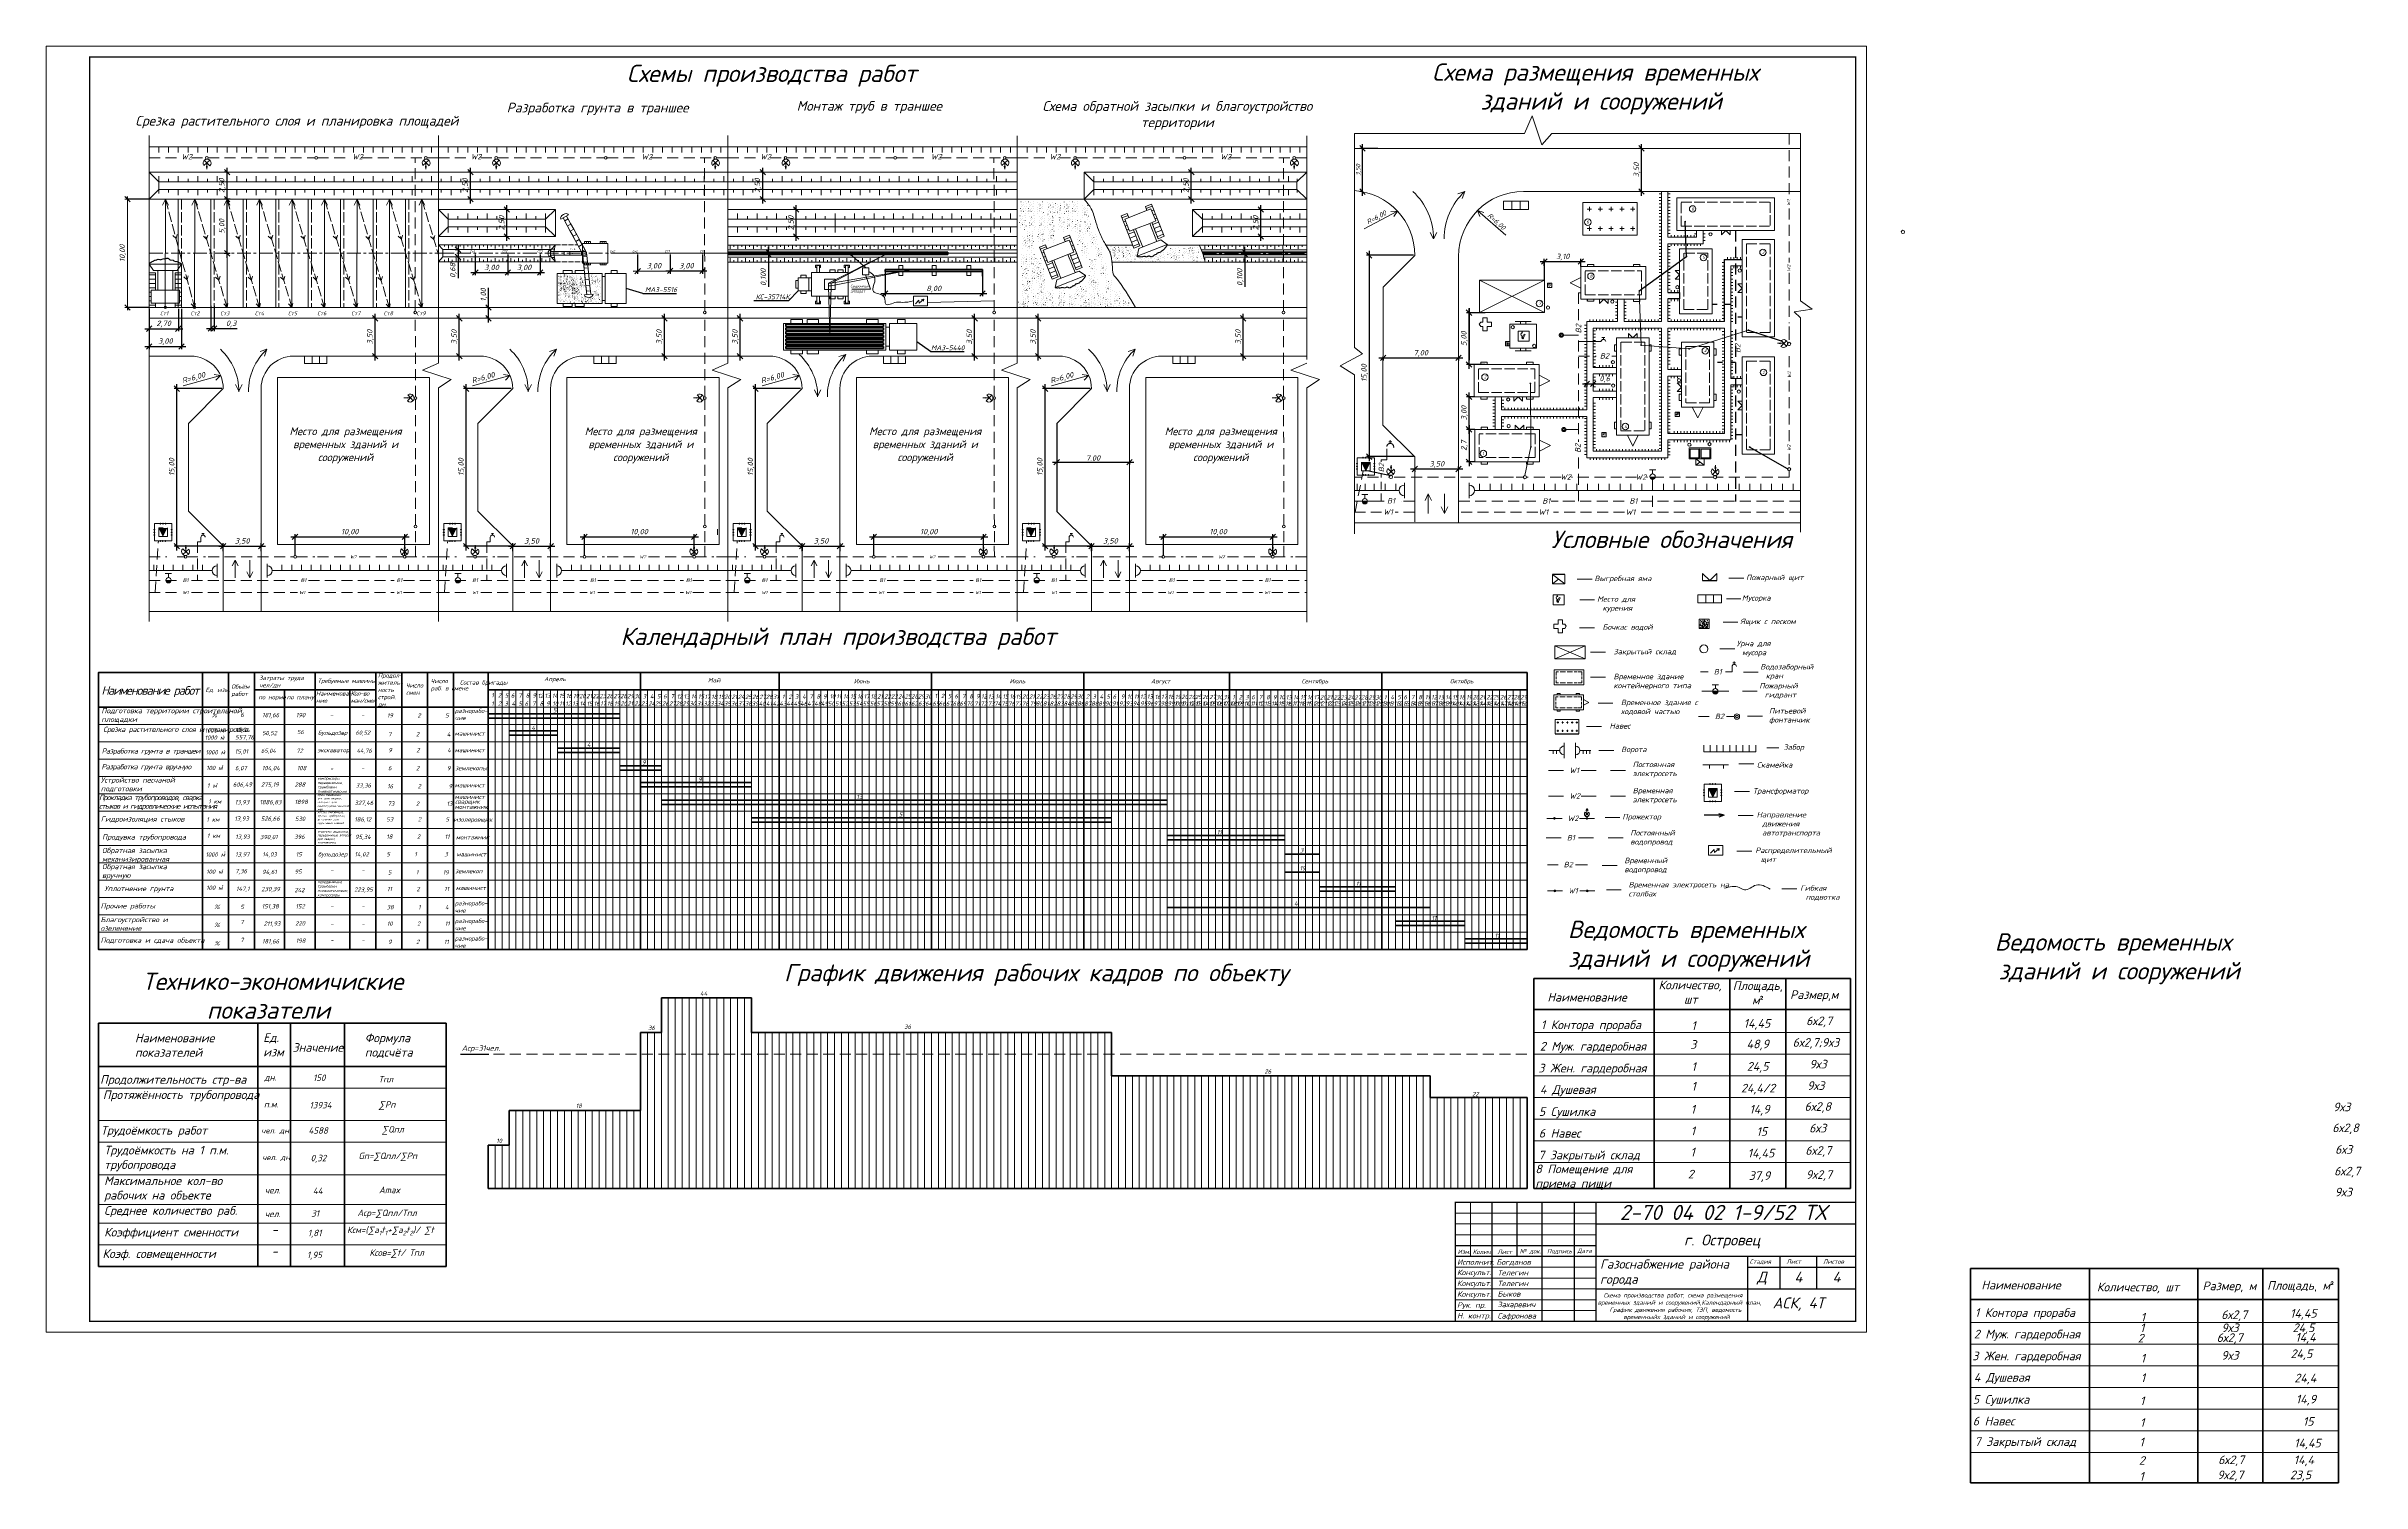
# Model space of a CAD drawing. Header units: millimetres. Extents: x 27137 to 30937, y -4667 to -569.
# Drawn here: x 28249 to 29319, y -3435 to -2771 of the extents above; entities that cross this region are included whole.
import ezdxf

# ---------------------------------------------------------------- set-up
doc = ezdxf.new("R2010")
doc.units = ezdxf.units.MM
doc.header["$LTSCALE"] = 0.4
for name, pattern in [('ACAD_ISO02W100', [15, 12, -3]), ('ACAD_ISO03W100', [30, 12, -18]), ('осевая', [50.8, 31.75, -6.35, 6.35, -6.35]), ('штриховаяX2', [38.1, 25.4, -12.7])]:
    doc.linetypes.add(name, pattern=pattern)
doc.layers.add('здания', color=7, linetype='Continuous', lineweight=40)
doc.layers.add('Слой1', color=3, linetype='Continuous')
doc.styles.add('is', font='isocpeui.ttf', dxfattribs={"height": 3.5})
doc.styles.add('Isocpeur', font='isocpeui.ttf', dxfattribs={"height": 2.5})
doc.styles.get("Standard").update_dxf_attribs({"font": 'isocpeui.ttf', "height": 2.5})
doc.styles.add('группа', font='isocpeui.ttf')
doc.dimstyles.new('06', dxfattribs={"dimtxt": 2.5, "dimasz": 2.5, "dimexe": 1.25, "dimexo": 0.625, "dimtad": 1, "dimdec": 0, "dimlfac": 200, "dimtxsty": 'Standard', "dimblk": 'OBLIQUE', "dimcen": 2.5, "dimdle": 2, "dimadec": 0, "dimazin": 0, "dimtfac": 1, "dimtdec": 0, "dimtmove": 0, "dimatfit": 3, "dimldrblk": 'OBLIQUE', "dimfxl": 1, "dimarcsym": 0})

# ---------------------------------------------------------------- blocks, each defined once
blk = doc.blocks.new('_Oblique')
at = {"color": 0, "linetype": 'ByBlock', "lineweight": -2}
blk.add_line((-0.5, -0.5), (0.5, 0.5), dxfattribs=at)
blk = doc.blocks.new('*D385')
at = {"color": 0, "lineweight": -2, "transparency": 16777216}
for p, q in [((28400.4, -2896.8), (28399.8, -2896.8)), ((28401.1, -2916.3), (28401.1, -2894.8)), ((28400.4, -2914.3), (28399.8, -2914.3))]:
    blk.add_line(p, q, dxfattribs=at)
at = {"layer": 'Defpoints', "color": 0, "transparency": 16777216}
for p in [(28401.1, -2896.8), (28401.1, -2896.8), (28401.1, -2914.3)]:
    blk.add_point(p, dxfattribs=at)
at = {"color": 0, "lineweight": -2, "transparency": 16777216, "xscale": 2.5, "yscale": 2.5, "zscale": 2.5}
for p, rotation in [((28401.1, -2896.8), 90), ((28401.1, -2914.3), 270)]:
    blk.add_blockref('_Oblique', p, dxfattribs=dict(at, rotation=rotation))
at = {"color": 0, "lineweight": 15, "transparency": 16777216, "insert": (28398.9, -2905.5), "char_height": 2.5, "attachment_point": 5, "rotation": 90, "style": 'Isocpeur'}
blk.add_mtext('3,50', dxfattribs=at)
blk = doc.blocks.new('*D386')
at = {"color": 0, "lineweight": -2, "transparency": 16777216}
for p, q in [((28325.2, -2891), (28325.2, -2902.8)), ((28326.7, -2891), (28326.7, -2902.8)), ((28323.2, -2901.5), (28326.7, -2901.5)), ((28326.7, -2901.5), (28337.3, -2901.5))]:
    blk.add_line(p, q, dxfattribs=at)
at = {"layer": 'Defpoints', "color": 0, "transparency": 16777216}
for p in [(28325.2, -2890.4), (28326.7, -2890.4), (28326.7, -2901.5)]:
    blk.add_point(p, dxfattribs=at)
at = {"color": 0, "lineweight": -2, "transparency": 16777216, "xscale": 2.5, "yscale": 2.5, "zscale": 2.5, "rotation": 180}
blk.add_blockref('_Oblique', (28325.2, -2901.5), dxfattribs=at)
at = {"color": 0, "lineweight": -2, "transparency": 16777216, "xscale": 2.5, "yscale": 2.5, "zscale": 2.5}
blk.add_blockref('_Oblique', (28326.7, -2901.5), dxfattribs=at)
at = {"color": 0, "lineweight": 15, "transparency": 16777216, "insert": (28334.6, -2899.4), "char_height": 2.5, "attachment_point": 5, "style": 'Isocpeur'}
blk.add_mtext('0,3', dxfattribs=at)
blk = doc.blocks.new('*D387')
at = {"color": 0, "lineweight": -2, "transparency": 16777216}
for p, q in [((28296.7, -2892.4), (28296.7, -2911)), ((28311.7, -2892.4), (28311.7, -2911)), ((28294.7, -2909.8), (28313.7, -2909.8))]:
    blk.add_line(p, q, dxfattribs=at)
at = {"layer": 'Defpoints', "color": 0, "transparency": 16777216}
for p in [(28296.7, -2891.8), (28311.7, -2891.8), (28311.7, -2909.8)]:
    blk.add_point(p, dxfattribs=at)
at = {"color": 0, "lineweight": -2, "transparency": 16777216, "xscale": 2.5, "yscale": 2.5, "zscale": 2.5, "rotation": 180}
blk.add_blockref('_Oblique', (28296.7, -2909.8), dxfattribs=at)
at = {"color": 0, "lineweight": -2, "transparency": 16777216, "xscale": 2.5, "yscale": 2.5, "zscale": 2.5}
blk.add_blockref('_Oblique', (28311.7, -2909.8), dxfattribs=at)
at = {"color": 0, "lineweight": 15, "transparency": 16777216, "insert": (28304.2, -2907.6), "char_height": 2.5, "attachment_point": 5, "style": 'Isocpeur'}
blk.add_mtext('3,00', dxfattribs=at)
blk = doc.blocks.new('*D388')
at = {"color": 0, "lineweight": -2, "transparency": 16777216}
for p, q in [((28296.7, -2892.4), (28296.7, -2902.8)), ((28310.2, -2892.4), (28310.2, -2902.8)), ((28294.7, -2901.6), (28312.2, -2901.6))]:
    blk.add_line(p, q, dxfattribs=at)
at = {"layer": 'Defpoints', "color": 0, "transparency": 16777216}
for p in [(28296.7, -2891.8), (28310.2, -2891.8), (28310.2, -2901.6)]:
    blk.add_point(p, dxfattribs=at)
at = {"color": 0, "lineweight": -2, "transparency": 16777216, "xscale": 2.5, "yscale": 2.5, "zscale": 2.5, "rotation": 180}
blk.add_blockref('_Oblique', (28296.7, -2901.6), dxfattribs=at)
at = {"color": 0, "lineweight": -2, "transparency": 16777216, "xscale": 2.5, "yscale": 2.5, "zscale": 2.5}
blk.add_blockref('_Oblique', (28310.2, -2901.6), dxfattribs=at)
at = {"color": 0, "lineweight": 15, "transparency": 16777216, "insert": (28303.4, -2899.4), "char_height": 2.5, "attachment_point": 5, "style": 'Isocpeur'}
blk.add_mtext('2,70', dxfattribs=at)
blk = doc.blocks.new('*D351')
at = {"color": 0, "lineweight": -2, "transparency": 16777216}
for p, q in [((28334.2, -2841.8), (28331.4, -2841.8)), ((28332.7, -2868.8), (28332.7, -2839.8)), ((28334.2, -2866.8), (28331.4, -2866.8))]:
    blk.add_line(p, q, dxfattribs=at)
at = {"layer": 'Defpoints', "color": 0, "transparency": 16777216}
for p in [(28332.7, -2841.8), (28334.8, -2841.8), (28334.8, -2866.8)]:
    blk.add_point(p, dxfattribs=at)
at = {"color": 0, "lineweight": -2, "transparency": 16777216, "xscale": 2.5, "yscale": 2.5, "zscale": 2.5}
for p, rotation in [((28332.7, -2841.8), 90), ((28332.7, -2866.8), 270)]:
    blk.add_blockref('_Oblique', p, dxfattribs=dict(at, rotation=rotation))
at = {"color": 0, "lineweight": 15, "transparency": 16777216, "insert": (28330.5, -2854.3), "char_height": 2.5, "attachment_point": 5, "rotation": 90, "style": 'Isocpeur'}
blk.add_mtext('5,00', dxfattribs=at)
blk = doc.blocks.new('*D352')
at = {"color": 0, "lineweight": -2, "transparency": 16777216}
for p, q in [((28332, -2829.3), (28331.4, -2829.3)), ((28332.7, -2843.8), (28332.7, -2827.3)), ((28332, -2841.8), (28331.4, -2841.8))]:
    blk.add_line(p, q, dxfattribs=at)
at = {"layer": 'Defpoints', "color": 0, "transparency": 16777216}
for p in [(28332.7, -2829.3), (28332.7, -2829.3), (28332.7, -2841.8)]:
    blk.add_point(p, dxfattribs=at)
at = {"color": 0, "lineweight": -2, "transparency": 16777216, "xscale": 2.5, "yscale": 2.5, "zscale": 2.5}
for p, rotation in [((28332.7, -2829.3), 90), ((28332.7, -2841.8), 270)]:
    blk.add_blockref('_Oblique', p, dxfattribs=dict(at, rotation=rotation))
at = {"color": 0, "lineweight": 15, "transparency": 16777216, "insert": (28330.5, -2835.5), "char_height": 2.5, "attachment_point": 5, "rotation": 90, "style": 'Isocpeur'}
blk.add_mtext('2,50', dxfattribs=at)
blk = doc.blocks.new('*D353')
at = {"color": 0, "lineweight": -2, "transparency": 16777216}
for p, q in [((28444.5, -2829.3), (28443.9, -2829.3)), ((28445.2, -2843.8), (28445.2, -2827.3)), ((28444.5, -2841.8), (28443.9, -2841.8))]:
    blk.add_line(p, q, dxfattribs=at)
at = {"layer": 'Defpoints', "color": 0, "transparency": 16777216}
for p in [(28445.2, -2829.3), (28445.2, -2829.3), (28445.2, -2841.8)]:
    blk.add_point(p, dxfattribs=at)
at = {"color": 0, "lineweight": -2, "transparency": 16777216, "xscale": 2.5, "yscale": 2.5, "zscale": 2.5}
for p, rotation in [((28445.2, -2829.3), 90), ((28445.2, -2841.8), 270)]:
    blk.add_blockref('_Oblique', p, dxfattribs=dict(at, rotation=rotation))
at = {"color": 0, "lineweight": 15, "transparency": 16777216, "insert": (28443, -2835.5), "char_height": 2.5, "attachment_point": 5, "rotation": 90, "style": 'Isocpeur'}
blk.add_mtext('2,50', dxfattribs=at)
blk = doc.blocks.new('*D389')
at = {"color": 0, "lineweight": -2, "transparency": 16777216}
for p, q in [((28445.4, -2875.7), (28464.4, -2875.7)), ((28447.4, -2867.4), (28447.4, -2876.9)), ((28462.4, -2867.4), (28462.4, -2876.9))]:
    blk.add_line(p, q, dxfattribs=at)
at = {"layer": 'Defpoints', "color": 0, "transparency": 16777216}
for p in [(28447.4, -2866.8), (28462.4, -2866.8), (28462.4, -2875.7)]:
    blk.add_point(p, dxfattribs=at)
at = {"color": 0, "lineweight": -2, "transparency": 16777216, "xscale": 2.5, "yscale": 2.5, "zscale": 2.5}
for p, rotation in [((28447.4, -2875.7), 180.0424897581809), ((28462.4, -2875.7), 0.04248975818089688)]:
    blk.add_blockref('_Oblique', p, dxfattribs=dict(at, rotation=rotation))
at = {"color": 0, "lineweight": 15, "transparency": 16777216, "insert": (28454.9, -2871.5), "char_height": 2.5, "attachment_point": 5, "rotation": 0.0425, "style": 'Isocpeur'}
blk.add_mtext('\\P3,00', dxfattribs=at)
blk = doc.blocks.new('*D354')
at = {"color": 0, "lineweight": -2, "transparency": 16777216}
for p, q in [((28460.4, -2875.7), (28479.4, -2875.7)), ((28462.4, -2867.4), (28462.4, -2876.9)), ((28477.4, -2867.4), (28477.4, -2876.9))]:
    blk.add_line(p, q, dxfattribs=at)
at = {"layer": 'Defpoints', "color": 0, "transparency": 16777216}
for p in [(28462.4, -2866.8), (28477.4, -2866.8), (28477.4, -2875.7)]:
    blk.add_point(p, dxfattribs=at)
at = {"color": 0, "lineweight": -2, "transparency": 16777216, "xscale": 2.5, "yscale": 2.5, "zscale": 2.5}
for p, rotation in [((28462.4, -2875.7), 180.0424897581809), ((28477.4, -2875.7), 0.04248975818089688)]:
    blk.add_blockref('_Oblique', p, dxfattribs=dict(at, rotation=rotation))
at = {"color": 0, "lineweight": 15, "transparency": 16777216, "insert": (28469.9, -2871.5), "char_height": 2.5, "attachment_point": 5, "rotation": 0.0425, "style": 'Isocpeur'}
blk.add_mtext('\\P3,00', dxfattribs=at)
blk = doc.blocks.new('*D355')
at = {"color": 0, "lineweight": -2, "transparency": 16777216}
for p, q in [((28585.8, -2866.3), (28581.6, -2866.3)), ((28582.8, -2866.3), (28582.8, -2863.8)), ((28582.8, -2866.3), (28582.8, -2867.3)), ((28585.8, -2867.3), (28581.6, -2867.3)), ((28582.8, -2867.3), (28582.8, -2882.2))]:
    blk.add_line(p, q, dxfattribs=at)
at = {"layer": 'Defpoints', "color": 0, "transparency": 16777216}
for p in [(28586.4, -2866.3), (28582.8, -2867.3), (28586.4, -2867.3)]:
    blk.add_point(p, dxfattribs=at)
at = {"color": 0, "lineweight": -2, "transparency": 16777216, "xscale": 2.5, "yscale": 2.5, "zscale": 2.5}
for p, rotation in [((28582.8, -2866.3), 270), ((28582.8, -2867.3), 90)]:
    blk.add_blockref('_Oblique', p, dxfattribs=dict(at, rotation=rotation))
at = {"color": 0, "lineweight": 15, "transparency": 16777216, "insert": (28580.7, -2877.9), "char_height": 2.5, "attachment_point": 5, "rotation": 90, "style": 'Isocpeur'}
blk.add_mtext('0,100', dxfattribs=at)
blk = doc.blocks.new('*D390')
at = {"color": 0, "lineweight": -2, "transparency": 16777216}
for p, q in [((28634.7, -2885.4), (28683.7, -2885.4)), ((28636.7, -2880.3), (28636.7, -2886.6)), ((28681.7, -2880.3), (28681.7, -2886.6))]:
    blk.add_line(p, q, dxfattribs=at)
at = {"layer": 'Defpoints', "color": 0, "transparency": 16777216}
for p in [(28636.7, -2879.7), (28681.7, -2879.7), (28681.7, -2885.4)]:
    blk.add_point(p, dxfattribs=at)
at = {"color": 0, "lineweight": -2, "transparency": 16777216, "xscale": 2.5, "yscale": 2.5, "zscale": 2.5, "rotation": 180}
blk.add_blockref('_Oblique', (28636.7, -2885.4), dxfattribs=at)
at = {"color": 0, "lineweight": -2, "transparency": 16777216, "xscale": 2.5, "yscale": 2.5, "zscale": 2.5}
blk.add_blockref('_Oblique', (28681.7, -2885.4), dxfattribs=at)
at = {"color": 0, "lineweight": 15, "transparency": 16777216, "insert": (28659.2, -2883.3), "char_height": 2.5, "attachment_point": 5, "style": 'Isocpeur'}
blk.add_mtext('{\\fISOCPEUR|b0|i1|c204|p34;8},00', dxfattribs=at)
blk = doc.blocks.new('*D356')
at = {"color": 0, "lineweight": -2, "transparency": 16777216}
for p, q in [((28579.5, -2829.3), (28578.9, -2829.3)), ((28580.2, -2843.8), (28580.2, -2827.3)), ((28579.5, -2841.8), (28578.9, -2841.8))]:
    blk.add_line(p, q, dxfattribs=at)
at = {"layer": 'Defpoints', "color": 0, "transparency": 16777216}
for p in [(28580.2, -2829.3), (28580.2, -2829.3), (28580.2, -2841.8)]:
    blk.add_point(p, dxfattribs=at)
at = {"color": 0, "lineweight": -2, "transparency": 16777216, "xscale": 2.5, "yscale": 2.5, "zscale": 2.5}
for p, rotation in [((28580.2, -2829.3), 90), ((28580.2, -2841.8), 270)]:
    blk.add_blockref('_Oblique', p, dxfattribs=dict(at, rotation=rotation))
at = {"color": 0, "lineweight": 15, "transparency": 16777216, "insert": (28578, -2835.5), "char_height": 2.5, "attachment_point": 5, "rotation": 90, "style": 'Isocpeur'}
blk.add_mtext('2,50', dxfattribs=at)
blk = doc.blocks.new('*D357')
at = {"color": 0, "lineweight": -2, "transparency": 16777216}
for p, q in [((28777.5, -2829.3), (28776.9, -2829.3)), ((28778.2, -2843.8), (28778.2, -2827.3)), ((28777.5, -2841.8), (28776.9, -2841.8))]:
    blk.add_line(p, q, dxfattribs=at)
at = {"layer": 'Defpoints', "color": 0, "transparency": 16777216}
for p in [(28778.2, -2829.3), (28778.2, -2829.3), (28778.2, -2841.8)]:
    blk.add_point(p, dxfattribs=at)
at = {"color": 0, "lineweight": -2, "transparency": 16777216, "xscale": 2.5, "yscale": 2.5, "zscale": 2.5}
for p, rotation in [((28778.2, -2829.3), 90), ((28778.2, -2841.8), 270)]:
    blk.add_blockref('_Oblique', p, dxfattribs=dict(at, rotation=rotation))
at = {"color": 0, "lineweight": 15, "transparency": 16777216, "insert": (28776, -2835.5), "char_height": 2.5, "attachment_point": 5, "rotation": 90, "style": 'Isocpeur'}
blk.add_mtext('2,50', dxfattribs=at)
blk = doc.blocks.new('*D358')
at = {"color": 0, "lineweight": -2, "transparency": 16777216}
for p, q in [((28362.1, -2997.8), (28416.8, -2997.8)), ((28364.1, -3006.3), (28364.1, -2996.5)), ((28414.8, -3006.3), (28414.8, -2996.5))]:
    blk.add_line(p, q, dxfattribs=at)
at = {"layer": 'Defpoints', "color": 0, "transparency": 16777216}
for p in [(28414.8, -2997.8), (28364.1, -3007), (28414.8, -3007)]:
    blk.add_point(p, dxfattribs=at)
at = {"color": 0, "lineweight": -2, "transparency": 16777216, "xscale": 2.5, "yscale": 2.5, "zscale": 2.5, "rotation": 180}
blk.add_blockref('_Oblique', (28364.1, -2997.8), dxfattribs=at)
at = {"color": 0, "lineweight": -2, "transparency": 16777216, "xscale": 2.5, "yscale": 2.5, "zscale": 2.5}
blk.add_blockref('_Oblique', (28414.8, -2997.8), dxfattribs=at)
at = {"color": 0, "lineweight": 15, "transparency": 16777216, "insert": (28389.4, -2995.6), "char_height": 2.5, "attachment_point": 5, "style": 'Isocpeur'}
blk.add_mtext('10,00', dxfattribs=at)
blk = doc.blocks.new('*D359')
at = {"color": 0, "lineweight": -2, "transparency": 16777216}
for p, q in [((28328.9, -3002), (28350.4, -3002)), ((28330.9, -3004.4), (28330.9, -3000.7)), ((28348.4, -3004.4), (28348.4, -3000.7))]:
    blk.add_line(p, q, dxfattribs=at)
at = {"layer": 'Defpoints', "color": 0, "transparency": 16777216}
for p in [(28330.9, -3005), (28348.4, -3002), (28348.4, -3005)]:
    blk.add_point(p, dxfattribs=at)
at = {"color": 0, "lineweight": -2, "transparency": 16777216, "xscale": 2.5, "yscale": 2.5, "zscale": 2.5, "rotation": 180}
blk.add_blockref('_Oblique', (28330.9, -3002), dxfattribs=at)
at = {"color": 0, "lineweight": -2, "transparency": 16777216, "xscale": 2.5, "yscale": 2.5, "zscale": 2.5}
blk.add_blockref('_Oblique', (28348.4, -3002), dxfattribs=at)
at = {"color": 0, "lineweight": 15, "transparency": 16777216, "insert": (28339.7, -2999.9), "char_height": 2.5, "attachment_point": 5, "style": 'Isocpeur'}
blk.add_mtext('3,50', dxfattribs=at)
blk = doc.blocks.new('*D360')
at = {"color": 0, "lineweight": -2, "transparency": 16777216}
for p, q in [((28985.6, -2818.3), (28985, -2818.3)), ((28986.2, -2840.2), (28986.2, -2816.3)), ((28985.6, -2838.2), (28985, -2838.2))]:
    blk.add_line(p, q, dxfattribs=at)
at = {"layer": 'Defpoints', "color": 0, "transparency": 16777216}
for p in [(28986.2, -2818.3), (28986.2, -2818.3), (28986.2, -2838.2)]:
    blk.add_point(p, dxfattribs=at)
at = {"color": 0, "lineweight": -2, "transparency": 16777216, "xscale": 2.5, "yscale": 2.5, "zscale": 2.5}
for p, rotation in [((28986.2, -2818.3), 90), ((28986.2, -2838.2), 270)]:
    blk.add_blockref('_Oblique', p, dxfattribs=dict(at, rotation=rotation))
at = {"color": 0, "lineweight": 15, "transparency": 16777216, "insert": (28984.1, -2828.3), "char_height": 2.5, "attachment_point": 5, "rotation": 90, "style": 'Isocpeur'}
blk.add_mtext('3,50', dxfattribs=at)
blk = doc.blocks.new('*D361')
at = {"color": 0, "lineweight": -2, "transparency": 16777216}
for p, q in [((28864.4, -2818.3), (28856.1, -2818.3)), ((28857.3, -2840.3), (28857.3, -2816.3)), ((28856.7, -2838.3), (28856.1, -2838.3))]:
    blk.add_line(p, q, dxfattribs=at)
at = {"layer": 'Defpoints', "color": 0, "transparency": 16777216}
for p in [(28857.3, -2818.3), (28865.1, -2818.3), (28857.3, -2838.3)]:
    blk.add_point(p, dxfattribs=at)
at = {"color": 0, "lineweight": -2, "transparency": 16777216, "xscale": 2.5, "yscale": 2.5, "zscale": 2.5}
for p, rotation in [((28857.3, -2818.3), 90), ((28857.3, -2838.3), 270)]:
    blk.add_blockref('_Oblique', p, dxfattribs=dict(at, rotation=rotation))
at = {"color": 0, "lineweight": 15, "transparency": 16777216, "insert": (28855.5, -2828.3), "char_height": 2.5, "attachment_point": 5, "rotation": 90, "style": 'Isocpeur'}
blk.add_mtext('{\\H0.8x;3,50}', dxfattribs=at)
blk = doc.blocks.new('*D362')
at = {"color": 0, "lineweight": -2, "transparency": 16777216}
for p, q in [((28860.4, -2865.7), (28860.4, -2962.7)), ((28880.9, -2867.7), (28859.2, -2867.7)), ((28880.9, -2960.7), (28859.2, -2960.7))]:
    blk.add_line(p, q, dxfattribs=at)
at = {"layer": 'Defpoints', "color": 0, "transparency": 16777216}
for p in [(28881.5, -2867.7), (28860.4, -2960.7), (28881.5, -2960.7)]:
    blk.add_point(p, dxfattribs=at)
at = {"color": 0, "lineweight": -2, "transparency": 16777216, "xscale": 2.5, "yscale": 2.5, "zscale": 2.5}
for p, rotation in [((28860.4, -2867.7), 90), ((28860.4, -2960.7), 270)]:
    blk.add_blockref('_Oblique', p, dxfattribs=dict(at, rotation=rotation))
at = {"color": 0, "lineweight": 15, "transparency": 16777216, "insert": (28858.3, -2922.1), "char_height": 2.5, "attachment_point": 5, "rotation": 90, "style": 'Isocpeur'}
blk.add_mtext('15,00', dxfattribs=at)
blk = doc.blocks.new('*D363')
at = {"color": 0, "lineweight": -2, "transparency": 16777216}
for p, q in [((28595.6, -2861), (28595.6, -2844.5)), ((28595, -2846.5), (28594.3, -2846.5)), ((28595, -2859), (28594.3, -2859))]:
    blk.add_line(p, q, dxfattribs=at)
at = {"layer": 'Defpoints', "color": 0, "transparency": 16777216}
for p in [(28595.6, -2846.5), (28595.6, -2846.5), (28595.6, -2859)]:
    blk.add_point(p, dxfattribs=at)
at = {"color": 0, "lineweight": -2, "transparency": 16777216, "xscale": 2.5, "yscale": 2.5, "zscale": 2.5}
for p, rotation in [((28595.6, -2846.5), 90), ((28595.6, -2859), 270)]:
    blk.add_blockref('_Oblique', p, dxfattribs=dict(at, rotation=rotation))
at = {"color": 0, "lineweight": 15, "transparency": 16777216, "insert": (28593.5, -2852.8), "char_height": 2.5, "attachment_point": 5, "rotation": 90, "style": 'Isocpeur'}
blk.add_mtext('2,50', dxfattribs=at)
blk = doc.blocks.new('*D364')
at = {"color": 0, "lineweight": -2, "transparency": 16777216}
for p, q in [((28461.9, -2861), (28461.9, -2844.5)), ((28461.3, -2846.5), (28460.6, -2846.5)), ((28461.3, -2859), (28460.6, -2859))]:
    blk.add_line(p, q, dxfattribs=at)
at = {"layer": 'Defpoints', "color": 0, "transparency": 16777216}
for p in [(28461.9, -2846.5), (28461.9, -2846.5), (28461.9, -2859)]:
    blk.add_point(p, dxfattribs=at)
at = {"color": 0, "lineweight": -2, "transparency": 16777216, "xscale": 2.5, "yscale": 2.5, "zscale": 2.5}
for p, rotation in [((28461.9, -2846.5), 90), ((28461.9, -2859), 270)]:
    blk.add_blockref('_Oblique', p, dxfattribs=dict(at, rotation=rotation))
at = {"color": 0, "lineweight": 15, "transparency": 16777216, "insert": (28459.8, -2852.8), "char_height": 2.5, "attachment_point": 5, "rotation": 90, "style": 'Isocpeur'}
blk.add_mtext('2,50', dxfattribs=at)
blk = doc.blocks.new('*D365')
at = {"color": 0, "lineweight": -2, "transparency": 16777216}
for p, q in [((28810.3, -2861), (28810.3, -2844.5)), ((28809.7, -2846.5), (28809.1, -2846.5)), ((28809.7, -2859), (28809.1, -2859))]:
    blk.add_line(p, q, dxfattribs=at)
at = {"layer": 'Defpoints', "color": 0, "transparency": 16777216}
for p in [(28810.3, -2846.5), (28810.3, -2846.5), (28810.3, -2859)]:
    blk.add_point(p, dxfattribs=at)
at = {"color": 0, "lineweight": -2, "transparency": 16777216, "xscale": 2.5, "yscale": 2.5, "zscale": 2.5}
for p, rotation in [((28810.3, -2846.5), 90), ((28810.3, -2859), 270)]:
    blk.add_blockref('_Oblique', p, dxfattribs=dict(at, rotation=rotation))
at = {"color": 0, "lineweight": 15, "transparency": 16777216, "insert": (28808.2, -2852.8), "char_height": 2.5, "attachment_point": 5, "rotation": 90, "style": 'Isocpeur'}
blk.add_mtext('2,50', dxfattribs=at)
blk = doc.blocks.new('*D366')
at = {"color": 0, "lineweight": -2, "transparency": 16777216}
for p, q in [((28864.8, -2915.1), (28903.7, -2915.1)), ((28866.8, -2915.3), (28866.8, -2916.3)), ((28901.7, -2915.3), (28901.7, -2916.3))]:
    blk.add_line(p, q, dxfattribs=at)
at = {"layer": 'Defpoints', "color": 0, "transparency": 16777216}
for p in [(28866.8, -2914.7), (28901.7, -2914.7), (28901.7, -2915.1)]:
    blk.add_point(p, dxfattribs=at)
at = {"color": 0, "lineweight": -2, "transparency": 16777216, "xscale": 2.5, "yscale": 2.5, "zscale": 2.5, "rotation": 180}
blk.add_blockref('_Oblique', (28866.8, -2915.1), dxfattribs=at)
at = {"color": 0, "lineweight": -2, "transparency": 16777216, "xscale": 2.5, "yscale": 2.5, "zscale": 2.5}
blk.add_blockref('_Oblique', (28901.7, -2915.1), dxfattribs=at)
at = {"color": 0, "lineweight": 15, "transparency": 16777216, "insert": (28884.2, -2913), "char_height": 2.5, "attachment_point": 5, "style": 'Isocpeur'}
blk.add_mtext('7,00', dxfattribs=at)
blk = doc.blocks.new('*D391')
at = {"color": 0, "lineweight": -2, "transparency": 16777216}
for p, q in [((28534.1, -2896.8), (28533.5, -2896.8)), ((28534.8, -2916.3), (28534.8, -2894.8)), ((28534.1, -2914.3), (28533.5, -2914.3))]:
    blk.add_line(p, q, dxfattribs=at)
at = {"layer": 'Defpoints', "color": 0, "transparency": 16777216}
for p in [(28534.8, -2896.8), (28534.8, -2896.8), (28534.8, -2914.3)]:
    blk.add_point(p, dxfattribs=at)
at = {"color": 0, "lineweight": -2, "transparency": 16777216, "xscale": 2.5, "yscale": 2.5, "zscale": 2.5}
for p, rotation in [((28534.8, -2896.8), 90), ((28534.8, -2914.3), 270)]:
    blk.add_blockref('_Oblique', p, dxfattribs=dict(at, rotation=rotation))
at = {"color": 0, "lineweight": 15, "transparency": 16777216, "insert": (28532.6, -2905.5), "char_height": 2.5, "attachment_point": 5, "rotation": 90, "style": 'Isocpeur'}
blk.add_mtext('3,50', dxfattribs=at)
blk = doc.blocks.new('*D367')
at = {"color": 0, "lineweight": -2, "transparency": 16777216}
for p, q in [((28495.8, -2997.8), (28550.5, -2997.8)), ((28497.8, -3006.3), (28497.8, -2996.5)), ((28548.5, -3006.3), (28548.5, -2996.5))]:
    blk.add_line(p, q, dxfattribs=at)
at = {"layer": 'Defpoints', "color": 0, "transparency": 16777216}
for p in [(28548.5, -2997.8), (28497.8, -3007), (28548.5, -3007)]:
    blk.add_point(p, dxfattribs=at)
at = {"color": 0, "lineweight": -2, "transparency": 16777216, "xscale": 2.5, "yscale": 2.5, "zscale": 2.5, "rotation": 180}
blk.add_blockref('_Oblique', (28497.8, -2997.8), dxfattribs=at)
at = {"color": 0, "lineweight": -2, "transparency": 16777216, "xscale": 2.5, "yscale": 2.5, "zscale": 2.5}
blk.add_blockref('_Oblique', (28548.5, -2997.8), dxfattribs=at)
at = {"color": 0, "lineweight": 15, "transparency": 16777216, "insert": (28523.1, -2995.6), "char_height": 2.5, "attachment_point": 5, "style": 'Isocpeur'}
blk.add_mtext('10,00', dxfattribs=at)
blk = doc.blocks.new('*D368')
at = {"color": 0, "lineweight": -2, "transparency": 16777216}
for p, q in [((28462.7, -3002), (28484.2, -3002)), ((28464.7, -3004.4), (28464.7, -3000.7)), ((28482.2, -3004.4), (28482.2, -3000.7))]:
    blk.add_line(p, q, dxfattribs=at)
at = {"layer": 'Defpoints', "color": 0, "transparency": 16777216}
for p in [(28464.7, -3005), (28482.2, -3002), (28482.2, -3005)]:
    blk.add_point(p, dxfattribs=at)
at = {"color": 0, "lineweight": -2, "transparency": 16777216, "xscale": 2.5, "yscale": 2.5, "zscale": 2.5, "rotation": 180}
blk.add_blockref('_Oblique', (28464.7, -3002), dxfattribs=at)
at = {"color": 0, "lineweight": -2, "transparency": 16777216, "xscale": 2.5, "yscale": 2.5, "zscale": 2.5}
blk.add_blockref('_Oblique', (28482.2, -3002), dxfattribs=at)
at = {"color": 0, "lineweight": 15, "transparency": 16777216, "insert": (28473.4, -2999.9), "char_height": 2.5, "attachment_point": 5, "style": 'Isocpeur'}
blk.add_mtext('3,50', dxfattribs=at)
blk = doc.blocks.new('*D392')
at = {"color": 0, "lineweight": -2, "transparency": 16777216}
for p, q in [((28534.1, -2896.8), (28533.5, -2896.8)), ((28534.8, -2916.3), (28534.8, -2894.8)), ((28534.1, -2914.3), (28533.5, -2914.3))]:
    blk.add_line(p, q, dxfattribs=at)
at = {"layer": 'Defpoints', "color": 0, "transparency": 16777216}
for p in [(28534.8, -2896.8), (28534.8, -2896.8), (28534.8, -2914.3)]:
    blk.add_point(p, dxfattribs=at)
at = {"color": 0, "lineweight": -2, "transparency": 16777216, "xscale": 2.5, "yscale": 2.5, "zscale": 2.5}
for p, rotation in [((28534.8, -2896.8), 90), ((28534.8, -2914.3), 270)]:
    blk.add_blockref('_Oblique', p, dxfattribs=dict(at, rotation=rotation))
at = {"color": 0, "lineweight": 15, "transparency": 16777216, "insert": (28532.6, -2905.5), "char_height": 2.5, "attachment_point": 5, "rotation": 90, "style": 'Isocpeur'}
blk.add_mtext('3,50', dxfattribs=at)
blk = doc.blocks.new('*D369')
at = {"color": 0, "lineweight": -2, "transparency": 16777216}
for p, q in [((28495.8, -2997.8), (28550.5, -2997.8)), ((28497.8, -3006.3), (28497.8, -2996.5)), ((28548.5, -3006.3), (28548.5, -2996.5))]:
    blk.add_line(p, q, dxfattribs=at)
at = {"layer": 'Defpoints', "color": 0, "transparency": 16777216}
for p in [(28548.5, -2997.8), (28497.8, -3007), (28548.5, -3007)]:
    blk.add_point(p, dxfattribs=at)
at = {"color": 0, "lineweight": -2, "transparency": 16777216, "xscale": 2.5, "yscale": 2.5, "zscale": 2.5, "rotation": 180}
blk.add_blockref('_Oblique', (28497.8, -2997.8), dxfattribs=at)
at = {"color": 0, "lineweight": -2, "transparency": 16777216, "xscale": 2.5, "yscale": 2.5, "zscale": 2.5}
blk.add_blockref('_Oblique', (28548.5, -2997.8), dxfattribs=at)
at = {"color": 0, "lineweight": 15, "transparency": 16777216, "insert": (28523.1, -2995.6), "char_height": 2.5, "attachment_point": 5, "style": 'Isocpeur'}
blk.add_mtext('10,00', dxfattribs=at)
blk = doc.blocks.new('*D370')
at = {"color": 0, "lineweight": -2, "transparency": 16777216}
for p, q in [((28462.7, -3002), (28484.2, -3002)), ((28464.7, -3004.4), (28464.7, -3000.7)), ((28482.2, -3004.4), (28482.2, -3000.7))]:
    blk.add_line(p, q, dxfattribs=at)
at = {"layer": 'Defpoints', "color": 0, "transparency": 16777216}
for p in [(28464.7, -3005), (28482.2, -3002), (28482.2, -3005)]:
    blk.add_point(p, dxfattribs=at)
at = {"color": 0, "lineweight": -2, "transparency": 16777216, "xscale": 2.5, "yscale": 2.5, "zscale": 2.5, "rotation": 180}
blk.add_blockref('_Oblique', (28464.7, -3002), dxfattribs=at)
at = {"color": 0, "lineweight": -2, "transparency": 16777216, "xscale": 2.5, "yscale": 2.5, "zscale": 2.5}
blk.add_blockref('_Oblique', (28482.2, -3002), dxfattribs=at)
at = {"color": 0, "lineweight": 15, "transparency": 16777216, "insert": (28473.4, -2999.9), "char_height": 2.5, "attachment_point": 5, "style": 'Isocpeur'}
blk.add_mtext('3,50', dxfattribs=at)
blk = doc.blocks.new('*D371')
at = {"color": 0, "lineweight": -2, "transparency": 16777216}
for p, q in [((28677.4, -2896.8), (28676.8, -2896.8)), ((28678.1, -2916.3), (28678.1, -2894.8)), ((28677.4, -2914.3), (28676.8, -2914.3))]:
    blk.add_line(p, q, dxfattribs=at)
at = {"layer": 'Defpoints', "color": 0, "transparency": 16777216}
for p in [(28678.1, -2896.8), (28678.1, -2896.8), (28678.1, -2914.3)]:
    blk.add_point(p, dxfattribs=at)
at = {"color": 0, "lineweight": -2, "transparency": 16777216, "xscale": 2.5, "yscale": 2.5, "zscale": 2.5}
for p, rotation in [((28678.1, -2896.8), 90), ((28678.1, -2914.3), 270)]:
    blk.add_blockref('_Oblique', p, dxfattribs=dict(at, rotation=rotation))
at = {"color": 0, "lineweight": 15, "transparency": 16777216, "insert": (28675.9, -2905.5), "char_height": 2.5, "attachment_point": 5, "rotation": 90, "style": 'Isocpeur'}
blk.add_mtext('3,50', dxfattribs=at)
blk = doc.blocks.new('*D372')
at = {"color": 0, "lineweight": -2, "transparency": 16777216}
for p, q in [((28629.5, -2997.8), (28684.2, -2997.8)), ((28631.5, -3006.3), (28631.5, -2996.5)), ((28682.2, -3006.3), (28682.2, -2996.5))]:
    blk.add_line(p, q, dxfattribs=at)
at = {"layer": 'Defpoints', "color": 0, "transparency": 16777216}
for p in [(28682.2, -2997.8), (28631.5, -3007), (28682.2, -3007)]:
    blk.add_point(p, dxfattribs=at)
at = {"color": 0, "lineweight": -2, "transparency": 16777216, "xscale": 2.5, "yscale": 2.5, "zscale": 2.5, "rotation": 180}
blk.add_blockref('_Oblique', (28631.5, -2997.8), dxfattribs=at)
at = {"color": 0, "lineweight": -2, "transparency": 16777216, "xscale": 2.5, "yscale": 2.5, "zscale": 2.5}
blk.add_blockref('_Oblique', (28682.2, -2997.8), dxfattribs=at)
at = {"color": 0, "lineweight": 15, "transparency": 16777216, "insert": (28656.9, -2995.6), "char_height": 2.5, "attachment_point": 5, "style": 'Isocpeur'}
blk.add_mtext('10,00', dxfattribs=at)
blk = doc.blocks.new('*D373')
at = {"color": 0, "lineweight": -2, "transparency": 16777216}
for p, q in [((28596.4, -3002), (28617.9, -3002)), ((28598.4, -3004.4), (28598.4, -3000.7)), ((28615.9, -3004.4), (28615.9, -3000.7))]:
    blk.add_line(p, q, dxfattribs=at)
at = {"layer": 'Defpoints', "color": 0, "transparency": 16777216}
for p in [(28598.4, -3005), (28615.9, -3002), (28615.9, -3005)]:
    blk.add_point(p, dxfattribs=at)
at = {"color": 0, "lineweight": -2, "transparency": 16777216, "xscale": 2.5, "yscale": 2.5, "zscale": 2.5, "rotation": 180}
blk.add_blockref('_Oblique', (28598.4, -3002), dxfattribs=at)
at = {"color": 0, "lineweight": -2, "transparency": 16777216, "xscale": 2.5, "yscale": 2.5, "zscale": 2.5}
blk.add_blockref('_Oblique', (28615.9, -3002), dxfattribs=at)
at = {"color": 0, "lineweight": 15, "transparency": 16777216, "insert": (28607.1, -2999.9), "char_height": 2.5, "attachment_point": 5, "style": 'Isocpeur'}
blk.add_mtext('3,50', dxfattribs=at)
blk = doc.blocks.new('*D374')
at = {"color": 0, "lineweight": -2, "transparency": 16777216}
for p, q in [((28677.4, -2896.8), (28676.8, -2896.8)), ((28678.1, -2916.3), (28678.1, -2894.8)), ((28677.4, -2914.3), (28676.8, -2914.3))]:
    blk.add_line(p, q, dxfattribs=at)
at = {"layer": 'Defpoints', "color": 0, "transparency": 16777216}
for p in [(28678.1, -2896.8), (28678.1, -2896.8), (28678.1, -2914.3)]:
    blk.add_point(p, dxfattribs=at)
at = {"color": 0, "lineweight": -2, "transparency": 16777216, "xscale": 2.5, "yscale": 2.5, "zscale": 2.5}
for p, rotation in [((28678.1, -2896.8), 90), ((28678.1, -2914.3), 270)]:
    blk.add_blockref('_Oblique', p, dxfattribs=dict(at, rotation=rotation))
at = {"color": 0, "lineweight": 15, "transparency": 16777216, "insert": (28675.9, -2905.5), "char_height": 2.5, "attachment_point": 5, "rotation": 90, "style": 'Isocpeur'}
blk.add_mtext('3,50', dxfattribs=at)
blk = doc.blocks.new('*D375')
at = {"color": 0, "lineweight": -2, "transparency": 16777216}
for p, q in [((28629.5, -2997.8), (28684.2, -2997.8)), ((28631.5, -3006.3), (28631.5, -2996.5)), ((28682.2, -3006.3), (28682.2, -2996.5))]:
    blk.add_line(p, q, dxfattribs=at)
at = {"layer": 'Defpoints', "color": 0, "transparency": 16777216}
for p in [(28682.2, -2997.8), (28631.5, -3007), (28682.2, -3007)]:
    blk.add_point(p, dxfattribs=at)
at = {"color": 0, "lineweight": -2, "transparency": 16777216, "xscale": 2.5, "yscale": 2.5, "zscale": 2.5, "rotation": 180}
blk.add_blockref('_Oblique', (28631.5, -2997.8), dxfattribs=at)
at = {"color": 0, "lineweight": -2, "transparency": 16777216, "xscale": 2.5, "yscale": 2.5, "zscale": 2.5}
blk.add_blockref('_Oblique', (28682.2, -2997.8), dxfattribs=at)
at = {"color": 0, "lineweight": 15, "transparency": 16777216, "insert": (28656.9, -2995.6), "char_height": 2.5, "attachment_point": 5, "style": 'Isocpeur'}
blk.add_mtext('10,00', dxfattribs=at)
blk = doc.blocks.new('*D376')
at = {"color": 0, "lineweight": -2, "transparency": 16777216}
for p, q in [((28596.4, -3002), (28617.9, -3002)), ((28598.4, -3004.4), (28598.4, -3000.7)), ((28615.9, -3004.4), (28615.9, -3000.7))]:
    blk.add_line(p, q, dxfattribs=at)
at = {"layer": 'Defpoints', "color": 0, "transparency": 16777216}
for p in [(28598.4, -3005), (28615.9, -3002), (28615.9, -3005)]:
    blk.add_point(p, dxfattribs=at)
at = {"color": 0, "lineweight": -2, "transparency": 16777216, "xscale": 2.5, "yscale": 2.5, "zscale": 2.5, "rotation": 180}
blk.add_blockref('_Oblique', (28598.4, -3002), dxfattribs=at)
at = {"color": 0, "lineweight": -2, "transparency": 16777216, "xscale": 2.5, "yscale": 2.5, "zscale": 2.5}
blk.add_blockref('_Oblique', (28615.9, -3002), dxfattribs=at)
at = {"color": 0, "lineweight": 15, "transparency": 16777216, "insert": (28607.1, -2999.9), "char_height": 2.5, "attachment_point": 5, "style": 'Isocpeur'}
blk.add_mtext('3,50', dxfattribs=at)
blk = doc.blocks.new('*D393')
at = {"color": 0, "lineweight": -2, "transparency": 16777216}
for p, q in [((28801.6, -2896.8), (28800.9, -2896.8)), ((28802.2, -2916.3), (28802.2, -2894.8)), ((28801.6, -2914.3), (28800.9, -2914.3))]:
    blk.add_line(p, q, dxfattribs=at)
at = {"layer": 'Defpoints', "color": 0, "transparency": 16777216}
for p in [(28802.2, -2896.8), (28802.2, -2896.8), (28802.2, -2914.3)]:
    blk.add_point(p, dxfattribs=at)
at = {"color": 0, "lineweight": -2, "transparency": 16777216, "xscale": 2.5, "yscale": 2.5, "zscale": 2.5}
for p, rotation in [((28802.2, -2896.8), 90), ((28802.2, -2914.3), 270)]:
    blk.add_blockref('_Oblique', p, dxfattribs=dict(at, rotation=rotation))
at = {"color": 0, "lineweight": 15, "transparency": 16777216, "insert": (28800.1, -2905.5), "char_height": 2.5, "attachment_point": 5, "rotation": 90, "style": 'Isocpeur'}
blk.add_mtext('3,50', dxfattribs=at)
blk = doc.blocks.new('*D377')
at = {"color": 0, "lineweight": -2, "transparency": 16777216}
for p, q in [((28763.3, -2997.8), (28817.9, -2997.8)), ((28765.3, -3006.3), (28765.3, -2996.5)), ((28815.9, -3006.3), (28815.9, -2996.5))]:
    blk.add_line(p, q, dxfattribs=at)
at = {"layer": 'Defpoints', "color": 0, "transparency": 16777216}
for p in [(28815.9, -2997.8), (28765.3, -3007), (28815.9, -3007)]:
    blk.add_point(p, dxfattribs=at)
at = {"color": 0, "lineweight": -2, "transparency": 16777216, "xscale": 2.5, "yscale": 2.5, "zscale": 2.5, "rotation": 180}
blk.add_blockref('_Oblique', (28765.3, -2997.8), dxfattribs=at)
at = {"color": 0, "lineweight": -2, "transparency": 16777216, "xscale": 2.5, "yscale": 2.5, "zscale": 2.5}
blk.add_blockref('_Oblique', (28815.9, -2997.8), dxfattribs=at)
at = {"color": 0, "lineweight": 15, "transparency": 16777216, "insert": (28790.6, -2995.6), "char_height": 2.5, "attachment_point": 5, "style": 'Isocpeur'}
blk.add_mtext('10,00', dxfattribs=at)
blk = doc.blocks.new('*D394')
at = {"color": 0, "lineweight": -2, "transparency": 16777216}
for p, q in [((28731.5, -2929.3), (28709.4, -2929.3)), ((28710.7, -3004), (28710.7, -2927.3)), ((28731.5, -3002), (28709.4, -3002))]:
    blk.add_line(p, q, dxfattribs=at)
at = {"layer": 'Defpoints', "color": 0, "transparency": 16777216}
for p in [(28710.7, -2929.3), (28732.1, -2929.3), (28732.1, -3002)]:
    blk.add_point(p, dxfattribs=at)
at = {"color": 0, "lineweight": -2, "transparency": 16777216, "xscale": 2.5, "yscale": 2.5, "zscale": 2.5}
for p, rotation in [((28710.7, -2929.3), 90), ((28710.7, -3002), 270)]:
    blk.add_blockref('_Oblique', p, dxfattribs=dict(at, rotation=rotation))
at = {"color": 0, "lineweight": 15, "transparency": 16777216, "insert": (28708.5, -2965.5), "char_height": 2.5, "attachment_point": 5, "rotation": 90, "style": 'Isocpeur'}
blk.add_mtext('15,00', dxfattribs=at)
blk = doc.blocks.new('*D378')
at = {"color": 0, "lineweight": -2, "transparency": 16777216}
for p, q in [((28730.1, -3002), (28751.6, -3002)), ((28732.1, -3004.4), (28732.1, -3000.7)), ((28749.6, -3004.4), (28749.6, -3000.7))]:
    blk.add_line(p, q, dxfattribs=at)
at = {"layer": 'Defpoints', "color": 0, "transparency": 16777216}
for p in [(28732.1, -3005), (28749.6, -3002), (28749.6, -3005)]:
    blk.add_point(p, dxfattribs=at)
at = {"color": 0, "lineweight": -2, "transparency": 16777216, "xscale": 2.5, "yscale": 2.5, "zscale": 2.5, "rotation": 180}
blk.add_blockref('_Oblique', (28732.1, -3002), dxfattribs=at)
at = {"color": 0, "lineweight": -2, "transparency": 16777216, "xscale": 2.5, "yscale": 2.5, "zscale": 2.5}
blk.add_blockref('_Oblique', (28749.6, -3002), dxfattribs=at)
at = {"color": 0, "lineweight": 15, "transparency": 16777216, "insert": (28740.8, -2999.9), "char_height": 2.5, "attachment_point": 5, "style": 'Isocpeur'}
blk.add_mtext('3,50', dxfattribs=at)
blk = doc.blocks.new('*D395')
at = {"color": 0, "lineweight": -2, "transparency": 16777216}
for p, q in [((28914, -2894.2), (28905.3, -2894.2)), ((28906.5, -2920.1), (28906.5, -2892.2)), ((28914, -2918.1), (28905.3, -2918.1))]:
    blk.add_line(p, q, dxfattribs=at)
at = {"layer": 'Defpoints', "color": 0, "transparency": 16777216}
for p in [(28906.5, -2894.2), (28914.7, -2894.2), (28914.7, -2918.1)]:
    blk.add_point(p, dxfattribs=at)
at = {"color": 0, "lineweight": -2, "transparency": 16777216, "xscale": 2.5, "yscale": 2.5, "zscale": 2.5}
for p, rotation in [((28906.5, -2894.2), 90), ((28906.5, -2918.1), 270)]:
    blk.add_blockref('_Oblique', p, dxfattribs=dict(at, rotation=rotation))
at = {"color": 0, "lineweight": 15, "transparency": 16777216, "insert": (28904.4, -2906.2), "char_height": 2.5, "attachment_point": 5, "rotation": 90, "style": 'Isocpeur'}
blk.add_mtext('5,00', dxfattribs=at)
blk = doc.blocks.new('*D396')
at = {"color": 0, "lineweight": -2, "transparency": 16777216}
for p, q in [((28908.5, -2933.1), (28905.3, -2933.1)), ((28906.5, -2950.1), (28906.5, -2931.1)), ((28908.5, -2948.1), (28905.3, -2948.1))]:
    blk.add_line(p, q, dxfattribs=at)
at = {"layer": 'Defpoints', "color": 0, "transparency": 16777216}
for p in [(28906.5, -2933.1), (28909.1, -2933.1), (28909.1, -2948.1)]:
    blk.add_point(p, dxfattribs=at)
at = {"color": 0, "lineweight": -2, "transparency": 16777216, "xscale": 2.5, "yscale": 2.5, "zscale": 2.5}
for p, rotation in [((28906.5, -2933.1), 90), ((28906.5, -2948.1), 270)]:
    blk.add_blockref('_Oblique', p, dxfattribs=dict(at, rotation=rotation))
at = {"color": 0, "lineweight": 15, "transparency": 16777216, "insert": (28904.4, -2940.6), "char_height": 2.5, "attachment_point": 5, "rotation": 90, "style": 'Isocpeur'}
blk.add_mtext('3,00', dxfattribs=at)
blk = doc.blocks.new('*D397')
at = {"color": 0, "lineweight": -2, "transparency": 16777216}
for p, q in [((28597.7, -2929.3), (28575.7, -2929.3)), ((28576.9, -3004), (28576.9, -2927.3)), ((28597.7, -3002), (28575.7, -3002))]:
    blk.add_line(p, q, dxfattribs=at)
at = {"layer": 'Defpoints', "color": 0, "transparency": 16777216}
for p in [(28576.9, -2929.3), (28598.4, -2929.3), (28598.4, -3002)]:
    blk.add_point(p, dxfattribs=at)
at = {"color": 0, "lineweight": -2, "transparency": 16777216, "xscale": 2.5, "yscale": 2.5, "zscale": 2.5}
for p, rotation in [((28576.9, -2929.3), 90), ((28576.9, -3002), 270)]:
    blk.add_blockref('_Oblique', p, dxfattribs=dict(at, rotation=rotation))
at = {"color": 0, "lineweight": 15, "transparency": 16777216, "insert": (28574.8, -2965.5), "char_height": 2.5, "attachment_point": 5, "rotation": 90, "style": 'Isocpeur'}
blk.add_mtext('15,00', dxfattribs=at)
blk = doc.blocks.new('*D398')
at = {"color": 0, "lineweight": -2, "transparency": 16777216}
for p, q in [((28464, -2929.3), (28442, -2929.3)), ((28443.2, -3004), (28443.2, -2927.3)), ((28464, -3002), (28442, -3002))]:
    blk.add_line(p, q, dxfattribs=at)
at = {"layer": 'Defpoints', "color": 0, "transparency": 16777216}
for p in [(28443.2, -2929.3), (28464.7, -2929.3), (28464.7, -3002)]:
    blk.add_point(p, dxfattribs=at)
at = {"color": 0, "lineweight": -2, "transparency": 16777216, "xscale": 2.5, "yscale": 2.5, "zscale": 2.5}
for p, rotation in [((28443.2, -2929.3), 90), ((28443.2, -3002), 270)]:
    blk.add_blockref('_Oblique', p, dxfattribs=dict(at, rotation=rotation))
at = {"color": 0, "lineweight": 15, "transparency": 16777216, "insert": (28441.1, -2965.5), "char_height": 2.5, "attachment_point": 5, "rotation": 90, "style": 'Isocpeur'}
blk.add_mtext('15,00', dxfattribs=at)
blk = doc.blocks.new('*D399')
at = {"color": 0, "lineweight": -2, "transparency": 16777216}
for p, q in [((28330.3, -2929.3), (28308.3, -2929.3)), ((28309.5, -3004), (28309.5, -2927.3)), ((28330.3, -3002), (28308.3, -3002))]:
    blk.add_line(p, q, dxfattribs=at)
at = {"layer": 'Defpoints', "color": 0, "transparency": 16777216}
for p in [(28309.5, -2929.3), (28330.9, -2929.3), (28330.9, -3002)]:
    blk.add_point(p, dxfattribs=at)
at = {"color": 0, "lineweight": -2, "transparency": 16777216, "xscale": 2.5, "yscale": 2.5, "zscale": 2.5}
for p, rotation in [((28309.5, -2929.3), 90), ((28309.5, -3002), 270)]:
    blk.add_blockref('_Oblique', p, dxfattribs=dict(at, rotation=rotation))
at = {"color": 0, "lineweight": 15, "transparency": 16777216, "insert": (28307.4, -2965.5), "char_height": 2.5, "attachment_point": 5, "rotation": 90, "style": 'Isocpeur'}
blk.add_mtext('15,00', dxfattribs=at)
blk = doc.blocks.new('*D379')
at = {"color": 0, "lineweight": -2, "transparency": 16777216}
for p, q in [((28706.8, -2896.8), (28706.2, -2896.8)), ((28707.4, -2916.3), (28707.4, -2894.8)), ((28706.8, -2914.3), (28706.2, -2914.3))]:
    blk.add_line(p, q, dxfattribs=at)
at = {"layer": 'Defpoints', "color": 0, "transparency": 16777216}
for p in [(28707.4, -2896.8), (28707.4, -2896.8), (28707.4, -2914.3)]:
    blk.add_point(p, dxfattribs=at)
at = {"color": 0, "lineweight": -2, "transparency": 16777216, "xscale": 2.5, "yscale": 2.5, "zscale": 2.5}
for p, rotation in [((28707.4, -2896.8), 90), ((28707.4, -2914.3), 270)]:
    blk.add_blockref('_Oblique', p, dxfattribs=dict(at, rotation=rotation))
at = {"color": 0, "lineweight": 15, "transparency": 16777216, "insert": (28705.3, -2905.5), "char_height": 2.5, "attachment_point": 5, "rotation": 90, "style": 'Isocpeur'}
blk.add_mtext('3,50', dxfattribs=at)
blk = doc.blocks.new('*D380')
at = {"color": 0, "lineweight": -2, "transparency": 16777216}
for p, q in [((28569.1, -2896.8), (28568.4, -2896.8)), ((28569.7, -2916.3), (28569.7, -2894.8)), ((28569.1, -2914.3), (28568.4, -2914.3))]:
    blk.add_line(p, q, dxfattribs=at)
at = {"layer": 'Defpoints', "color": 0, "transparency": 16777216}
for p in [(28569.7, -2896.8), (28569.7, -2896.8), (28569.7, -2914.3)]:
    blk.add_point(p, dxfattribs=at)
at = {"color": 0, "lineweight": -2, "transparency": 16777216, "xscale": 2.5, "yscale": 2.5, "zscale": 2.5}
for p, rotation in [((28569.7, -2896.8), 90), ((28569.7, -2914.3), 270)]:
    blk.add_blockref('_Oblique', p, dxfattribs=dict(at, rotation=rotation))
at = {"color": 0, "lineweight": 15, "transparency": 16777216, "insert": (28567.6, -2905.5), "char_height": 2.5, "attachment_point": 5, "rotation": 90, "style": 'Isocpeur'}
blk.add_mtext('3,50', dxfattribs=at)
blk = doc.blocks.new('*D381')
at = {"color": 0, "lineweight": -2, "transparency": 16777216}
for p, q in [((28439.4, -2896.8), (28438.8, -2896.8)), ((28440, -2916.3), (28440, -2894.8)), ((28439.4, -2914.3), (28438.8, -2914.3))]:
    blk.add_line(p, q, dxfattribs=at)
at = {"layer": 'Defpoints', "color": 0, "transparency": 16777216}
for p in [(28440, -2896.8), (28440, -2896.8), (28440, -2914.3)]:
    blk.add_point(p, dxfattribs=at)
at = {"color": 0, "lineweight": -2, "transparency": 16777216, "xscale": 2.5, "yscale": 2.5, "zscale": 2.5}
for p, rotation in [((28440, -2896.8), 90), ((28440, -2914.3), 270)]:
    blk.add_blockref('_Oblique', p, dxfattribs=dict(at, rotation=rotation))
at = {"color": 0, "lineweight": 15, "transparency": 16777216, "insert": (28437.9, -2905.5), "char_height": 2.5, "attachment_point": 5, "rotation": 90, "style": 'Isocpeur'}
blk.add_mtext('3,50', dxfattribs=at)
blk = doc.blocks.new('*D400')
at = {"color": 0, "lineweight": -2, "transparency": 16777216}
for p, q in [((28879.5, -2966.4), (28903.7, -2966.4)), ((28881.5, -2967.1), (28881.5, -2967.7)), ((28901.7, -2965.8), (28901.7, -2965.2))]:
    blk.add_line(p, q, dxfattribs=at)
at = {"layer": 'Defpoints', "color": 0, "transparency": 16777216}
for p in [(28881.5, -2966.4), (28901.7, -2966.4), (28901.7, -2966.4)]:
    blk.add_point(p, dxfattribs=at)
at = {"color": 0, "lineweight": -2, "transparency": 16777216, "xscale": 2.5, "yscale": 2.5, "zscale": 2.5, "rotation": 180}
blk.add_blockref('_Oblique', (28881.5, -2966.4), dxfattribs=at)
at = {"color": 0, "lineweight": -2, "transparency": 16777216, "xscale": 2.5, "yscale": 2.5, "zscale": 2.5}
blk.add_blockref('_Oblique', (28901.7, -2966.4), dxfattribs=at)
at = {"color": 0, "lineweight": 15, "transparency": 16777216, "insert": (28891.6, -2964.3), "char_height": 2.5, "attachment_point": 5, "style": 'Isocpeur'}
blk.add_mtext('3,50', dxfattribs=at)
blk = doc.blocks.new('*D401')
at = {"color": 0, "lineweight": -2, "transparency": 16777216}
for p, q in [((28958.9, -2927.1), (28963.9, -2927.1)), ((28960.9, -2927.6), (28960.9, -2928.3)), ((28963.9, -2927.1), (28971.8, -2927.1)), ((28963.9, -2927.6), (28963.9, -2928.3))]:
    blk.add_line(p, q, dxfattribs=at)
at = {"layer": 'Defpoints', "color": 0, "transparency": 16777216}
for p in [(28960.9, -2926.9), (28963.9, -2926.9), (28963.9, -2927.1)]:
    blk.add_point(p, dxfattribs=at)
at = {"color": 0, "lineweight": -2, "transparency": 16777216, "xscale": 2.5, "yscale": 2.5, "zscale": 2.5, "rotation": 180}
blk.add_blockref('_Oblique', (28960.9, -2927.1), dxfattribs=at)
at = {"color": 0, "lineweight": -2, "transparency": 16777216, "xscale": 2.5, "yscale": 2.5, "zscale": 2.5}
blk.add_blockref('_Oblique', (28963.9, -2927.1), dxfattribs=at)
at = {"color": 0, "lineweight": 15, "transparency": 16777216, "insert": (28969.2, -2924.9), "char_height": 2.5, "attachment_point": 5, "style": 'Isocpeur'}
blk.add_mtext('0,6', dxfattribs=at)
blk = doc.blocks.new('*D402')
at = {"color": 0, "lineweight": -2, "transparency": 16777216}
for p, q in [((28908.5, -2948.1), (28905.3, -2948.1)), ((28906.5, -2946.1), (28906.5, -2965.1)), ((28908.5, -2963.1), (28905.3, -2963.1))]:
    blk.add_line(p, q, dxfattribs=at)
at = {"layer": 'Defpoints', "color": 0, "transparency": 16777216}
for p in [(28909.1, -2948.1), (28906.5, -2963.1), (28909.1, -2963.1)]:
    blk.add_point(p, dxfattribs=at)
at = {"color": 0, "lineweight": -2, "transparency": 16777216, "xscale": 2.5, "yscale": 2.5, "zscale": 2.5}
for p, rotation in [((28906.5, -2948.1), 90), ((28906.5, -2963.1), 270)]:
    blk.add_blockref('_Oblique', p, dxfattribs=dict(at, rotation=rotation))
at = {"color": 0, "lineweight": 15, "transparency": 16777216, "insert": (28904.4, -2955.6), "char_height": 2.5, "attachment_point": 5, "rotation": 90, "style": 'Isocpeur'}
blk.add_mtext('2,7', dxfattribs=at)
blk = doc.blocks.new('*D382')
at = {"color": 0, "lineweight": -2, "transparency": 16777216}
for p, q in [((28520.4, -2875), (28539.4, -2874.9)), ((28522.4, -2867.4), (28522.4, -2876.2)), ((28537.4, -2867.4), (28537.4, -2876.2))]:
    blk.add_line(p, q, dxfattribs=at)
at = {"layer": 'Defpoints', "color": 0, "transparency": 16777216}
for p in [(28522.4, -2866.8), (28537.4, -2866.8), (28537.4, -2874.9)]:
    blk.add_point(p, dxfattribs=at)
at = {"color": 0, "lineweight": -2, "transparency": 16777216, "xscale": 2.5, "yscale": 2.5, "zscale": 2.5}
for p, rotation in [((28522.4, -2875), 180.0424897581809), ((28537.4, -2874.9), 0.04248975818089688)]:
    blk.add_blockref('_Oblique', p, dxfattribs=dict(at, rotation=rotation))
at = {"color": 0, "lineweight": 15, "transparency": 16777216, "insert": (28529.9, -2870.7), "char_height": 2.5, "attachment_point": 5, "rotation": 0.0425, "style": 'Isocpeur'}
blk.add_mtext('\\P3,00', dxfattribs=at)
blk = doc.blocks.new('*D383')
at = {"color": 0, "lineweight": -2, "transparency": 16777216}
for p, q in [((28535.4, -2874.9), (28554.4, -2874.9)), ((28537.4, -2867.4), (28537.4, -2876.2)), ((28552.4, -2867.4), (28552.4, -2876.2))]:
    blk.add_line(p, q, dxfattribs=at)
at = {"layer": 'Defpoints', "color": 0, "transparency": 16777216}
for p in [(28537.4, -2866.8), (28552.4, -2866.8), (28552.4, -2874.9)]:
    blk.add_point(p, dxfattribs=at)
at = {"color": 0, "lineweight": -2, "transparency": 16777216, "xscale": 2.5, "yscale": 2.5, "zscale": 2.5}
for p, rotation in [((28537.4, -2874.9), 180.0424897581809), ((28552.4, -2874.9), 0.04248975818089688)]:
    blk.add_blockref('_Oblique', p, dxfattribs=dict(at, rotation=rotation))
at = {"color": 0, "lineweight": 15, "transparency": 16777216, "insert": (28544.9, -2870.7), "char_height": 2.5, "attachment_point": 5, "rotation": 0.0425, "style": 'Isocpeur'}
blk.add_mtext('\\P3,00', dxfattribs=at)
blk = doc.blocks.new('*D384')
at = {"color": 0, "lineweight": -2, "transparency": 16777216}
for p, q in [((28805.9, -2866.3), (28801.7, -2866.3)), ((28803, -2866.3), (28803, -2863.8)), ((28803, -2866.3), (28803, -2867.3)), ((28805.9, -2867.3), (28801.7, -2867.3)), ((28803, -2867.3), (28803, -2882.2))]:
    blk.add_line(p, q, dxfattribs=at)
at = {"layer": 'Defpoints', "color": 0, "transparency": 16777216}
for p in [(28806.6, -2866.3), (28803, -2867.3), (28806.6, -2867.3)]:
    blk.add_point(p, dxfattribs=at)
at = {"color": 0, "lineweight": -2, "transparency": 16777216, "xscale": 2.5, "yscale": 2.5, "zscale": 2.5}
for p, rotation in [((28803, -2866.3), 270), ((28803, -2867.3), 90)]:
    blk.add_blockref('_Oblique', p, dxfattribs=dict(at, rotation=rotation))
at = {"color": 0, "lineweight": 15, "transparency": 16777216, "insert": (28800.8, -2877.9), "char_height": 2.5, "attachment_point": 5, "rotation": 90, "style": 'Isocpeur'}
blk.add_mtext('0,100', dxfattribs=at)
blk = doc.blocks.new('*D403')
at = {"color": 0, "lineweight": -2, "transparency": 16777216}
for p, q in [((28453.5, -2891.8), (28453.5, -2882.8)), ((28452.9, -2891.8), (28452.3, -2891.8)), ((28452.9, -2896.8), (28452.3, -2896.8)), ((28453.5, -2898.8), (28453.5, -2891.8))]:
    blk.add_line(p, q, dxfattribs=at)
at = {"layer": 'Defpoints', "color": 0, "transparency": 16777216}
for p in [(28453.5, -2891.8), (28453.5, -2891.8), (28453.5, -2896.8)]:
    blk.add_point(p, dxfattribs=at)
at = {"color": 0, "lineweight": -2, "transparency": 16777216, "xscale": 2.5, "yscale": 2.5, "zscale": 2.5}
for p, rotation in [((28453.5, -2891.8), 90), ((28453.5, -2896.8), 270)]:
    blk.add_blockref('_Oblique', p, dxfattribs=dict(at, rotation=rotation))
at = {"color": 0, "lineweight": 15, "transparency": 16777216, "insert": (28451.4, -2886), "char_height": 2.5, "attachment_point": 5, "rotation": 90, "style": 'Isocpeur'}
blk.add_mtext('1,00', dxfattribs=at)
blk = doc.blocks.new('*D404')
at = {"color": 0, "lineweight": -2, "transparency": 16777216}
for p, q in [((28439.6, -2865.1), (28438.1, -2865.1)), ((28439.4, -2863.1), (28439.4, -2868.5)), ((28439.6, -2868.5), (28438.1, -2868.5)), ((28439.4, -2868.5), (28439.4, -2878.3))]:
    blk.add_line(p, q, dxfattribs=at)
at = {"layer": 'Defpoints', "color": 0, "transparency": 16777216}
for p in [(28440.2, -2865.1), (28439.4, -2868.5), (28440.2, -2868.5)]:
    blk.add_point(p, dxfattribs=at)
at = {"color": 0, "lineweight": -2, "transparency": 16777216, "xscale": 2.5, "yscale": 2.5, "zscale": 2.5}
for p, rotation in [((28439.4, -2865.1), 90), ((28439.4, -2868.5), 270)]:
    blk.add_blockref('_Oblique', p, dxfattribs=dict(at, rotation=rotation))
at = {"color": 0, "lineweight": 15, "transparency": 16777216, "insert": (28437.2, -2874.7), "char_height": 2.5, "attachment_point": 5, "rotation": 90, "style": 'Isocpeur'}
blk.add_mtext('0,68', dxfattribs=at)
blk = doc.blocks.new('*D405')
at = {"color": 0, "lineweight": -2, "transparency": 16777216}
for p, q in [((28714, -2963.2), (28751.6, -2963.2)), ((28716, -2962.7), (28716, -2964.4)), ((28749.6, -2962.7), (28749.6, -2964.4))]:
    blk.add_line(p, q, dxfattribs=at)
at = {"layer": 'Defpoints', "color": 0, "transparency": 16777216}
for p in [(28716, -2962.1), (28749.6, -2962.1), (28749.6, -2963.2)]:
    blk.add_point(p, dxfattribs=at)
at = {"color": 0, "lineweight": -2, "transparency": 16777216, "xscale": 2.5, "yscale": 2.5, "zscale": 2.5, "rotation": 180}
blk.add_blockref('_Oblique', (28716, -2963.2), dxfattribs=at)
at = {"color": 0, "lineweight": -2, "transparency": 16777216, "xscale": 2.5, "yscale": 2.5, "zscale": 2.5}
blk.add_blockref('_Oblique', (28749.6, -2963.2), dxfattribs=at)
at = {"color": 0, "lineweight": 15, "transparency": 16777216, "insert": (28732.8, -2961.3), "char_height": 2.5, "attachment_point": 5, "style": 'Isocpeur'}
blk.add_mtext('7.00', dxfattribs=at)
blk = doc.blocks.new('_ArchTick')
at = {"color": 0, "linetype": 'ByBlock', "const_width": 0.15}
blk.add_lwpolyline([(-0.5, -0.5), (0.5, 0.5)], dxfattribs=at)
blk = doc.blocks.new('*D602')
at = {"color": 0, "lineweight": -2, "transparency": 16777216}
for p, q in [((28939.3, -2870.6), (28960.2, -2870.5)), ((28941.3, -2872.6), (28941.3, -2869.4)), ((28958.2, -2872.5), (28958.2, -2869.3))]:
    blk.add_line(p, q, dxfattribs=at)
at = {"layer": 'Defpoints', "color": 0, "transparency": 16777216}
for p in [(28941.3, -2873.2), (28958.2, -2870.6), (28958.2, -2873.1)]:
    blk.add_point(p, dxfattribs=at)
at = {"color": 0, "lineweight": -2, "transparency": 16777216, "xscale": 2.5, "yscale": 2.5, "zscale": 2.5}
for p, rotation in [((28941.3, -2870.6), 180.2483274446658), ((28958.2, -2870.6), 0.248327444665778)]:
    blk.add_blockref('_Oblique', p, dxfattribs=dict(at, rotation=rotation))
at = {"color": 0, "lineweight": 15, "transparency": 16777216, "insert": (28949.8, -2868.5), "char_height": 2.5, "attachment_point": 5, "rotation": 0.2483, "style": 'Isocpeur'}
blk.add_mtext('3,{\\fISOCPEUR|b0|i1|c204|p34;1}0', dxfattribs=at)

msp = doc.modelspace()

# ---------------------------------------------------------------- hatches: boundary and pattern name
at = {"lineweight": 15}
h = msp.add_hatch(color=256, dxfattribs=at)
h.dxf.hatch_style = 1
h.paths.add_polyline_path([(29005.9492, -2852.1808), (29006.3817, -2852.1808), (29006.8143, -2852.1808, -1)])
h.paths.add_polyline_path([(29006.3817, -2851.7483, -0.414213562), (29006.8143, -2852.1808), (29006.3817, -2852.1808)])
h = msp.add_hatch(color=256, dxfattribs=at)
h.dxf.hatch_style = 1
h.paths.add_polyline_path([(29006.3817, -2851.7483), (29006.3817, -2852.1808), (29005.9492, -2852.1808, -0.414213562)])
h = msp.add_hatch(color=256, dxfattribs=at)
h.dxf.hatch_style = 1
h.paths.add_polyline_path([(28447.6938, -2866.7754), (28447.4021, -2866.7754), (28447.1105, -2866.7754, 1)])
h.paths.add_polyline_path([(28447.4021, -2866.4837, 0.414213562), (28447.1105, -2866.7754), (28447.4021, -2866.7754)])
h = msp.add_hatch(color=256, dxfattribs=at)
h.dxf.hatch_style = 1
h.paths.add_polyline_path([(28447.4021, -2866.4837), (28447.4021, -2866.7754), (28447.6938, -2866.7754, 0.414213562)])
h = msp.add_hatch(color=256, dxfattribs=at)
h.dxf.hatch_style = 1
h.paths.add_polyline_path([(28462.6909, -2866.7754), (28462.3993, -2866.7754), (28462.1076, -2866.7754, 1)])
h.paths.add_polyline_path([(28462.3993, -2866.4837, 0.414213562), (28462.1076, -2866.7754), (28462.3993, -2866.7754)])
h = msp.add_hatch(color=256, dxfattribs=at)
h.dxf.hatch_style = 1
h.paths.add_polyline_path([(28462.3993, -2866.4837), (28462.3993, -2866.7754), (28462.6909, -2866.7754, 0.414213562)])
h = msp.add_hatch(color=256, dxfattribs=at)
h.dxf.hatch_style = 1
h.paths.add_polyline_path([(28477.7082, -2866.7754), (28477.4165, -2866.7754), (28477.1249, -2866.7754, 1)])
h.paths.add_polyline_path([(28477.4165, -2866.4837, 0.414213562), (28477.1249, -2866.7754), (28477.4165, -2866.7754)])
h = msp.add_hatch(color=256, dxfattribs=at)
h.dxf.hatch_style = 1
h.paths.add_polyline_path([(28477.4165, -2866.4837), (28477.4165, -2866.7754), (28477.7082, -2866.7754, 0.414213562)])
h = msp.add_hatch(color=256, dxfattribs=at)
h.dxf.hatch_style = 1
h.paths.add_polyline_path([(28492.6937, -2866.7754), (28492.4021, -2866.7754), (28492.1104, -2866.7754, 1)])
h.paths.add_polyline_path([(28492.4021, -2866.4837, 0.414213562), (28492.1104, -2866.7754), (28492.4021, -2866.7754)])
h = msp.add_hatch(color=256, dxfattribs=at)
h.dxf.hatch_style = 1
h.paths.add_polyline_path([(28492.4021, -2866.4837), (28492.4021, -2866.7754), (28492.6937, -2866.7754, 0.414213562)])
h = msp.add_hatch(color=256, dxfattribs=at)
h.dxf.hatch_style = 1
h.paths.add_polyline_path([(28508.9798, -2866.7754), (28508.6881, -2866.7754), (28508.3964, -2866.7754, 1)])
h.paths.add_polyline_path([(28508.6881, -2866.4837, 0.414213562), (28508.3964, -2866.7754), (28508.6881, -2866.7754)])
h = msp.add_hatch(color=256, dxfattribs=at)
h.dxf.hatch_style = 1
h.paths.add_polyline_path([(28508.6881, -2866.4837), (28508.6881, -2866.7754), (28508.9798, -2866.7754, 0.414213562)])
h = msp.add_hatch(color=256, dxfattribs=at)
h.dxf.hatch_style = 1
h.paths.add_polyline_path([(28522.7081, -2866.7754), (28522.4165, -2866.7754), (28522.1248, -2866.7754, 1)])
h.paths.add_polyline_path([(28522.4165, -2866.4837, 0.414213562), (28522.1248, -2866.7754), (28522.4165, -2866.7754)])
h = msp.add_hatch(color=256, dxfattribs=at)
h.dxf.hatch_style = 1
h.paths.add_polyline_path([(28522.4165, -2866.4837), (28522.4165, -2866.7754), (28522.7081, -2866.7754, 0.414213562)])
h = msp.add_hatch(color=256, dxfattribs=at)
h.dxf.hatch_style = 1
h.paths.add_polyline_path([(28537.6963, -2866.7754), (28537.4046, -2866.7754), (28537.113, -2866.7754, 1)])
h.paths.add_polyline_path([(28537.4046, -2866.4837, 0.414213562), (28537.113, -2866.7754), (28537.4046, -2866.7754)])
h = msp.add_hatch(color=256, dxfattribs=at)
h.dxf.hatch_style = 1
h.paths.add_polyline_path([(28537.4046, -2866.4837), (28537.4046, -2866.7754), (28537.6963, -2866.7754, 0.414213562)])
h = msp.add_hatch(color=256, dxfattribs=at)
h.dxf.hatch_style = 1
h.paths.add_polyline_path([(28552.6934, -2866.7754), (28552.4018, -2866.7754), (28552.1101, -2866.7754, 1)])
h.paths.add_polyline_path([(28552.4018, -2866.4837, 0.414213562), (28552.1101, -2866.7754), (28552.4018, -2866.7754)])
h = msp.add_hatch(color=256, dxfattribs=at)
h.dxf.hatch_style = 1
h.paths.add_polyline_path([(28552.4018, -2866.4837), (28552.4018, -2866.7754), (28552.6934, -2866.7754, 0.414213562)])
h = msp.add_hatch(color=256, dxfattribs=at)
h.dxf.hatch_style = 1
h.paths.add_polyline_path([(29006.6031, -2868.1869), (29007.0357, -2868.1869), (29007.4682, -2868.1869, -1)])
h.paths.add_polyline_path([(29007.0357, -2867.7543, -0.414213562), (29007.4682, -2868.1869), (29007.0357, -2868.1869)])
h = msp.add_hatch(color=256, dxfattribs=at)
h.dxf.hatch_style = 1
h.paths.add_polyline_path([(29007.0357, -2867.7543), (29007.0357, -2868.1869), (29006.6031, -2868.1869, -0.414213562)])
h = msp.add_hatch(color=256, dxfattribs=at)
h.dxf.hatch_style = 1
h.paths.add_polyline_path([(28984.7794, -2884.1352), (28985.212, -2884.1352), (28985.6445, -2884.1352, -1)])
h.paths.add_polyline_path([(28985.212, -2883.7027, -0.414213562), (28985.6445, -2884.1352), (28985.212, -2884.1352)])
h = msp.add_hatch(color=256, dxfattribs=at)
h.dxf.hatch_style = 1
h.paths.add_polyline_path([(28985.212, -2883.7027), (28985.212, -2884.1352), (28984.7794, -2884.1352, -0.414213562)])
h = msp.add_hatch(color=256, dxfattribs=at)
h.dxf.hatch_style = 1
h.paths.add_polyline_path([(28304.7319, -2891.7754), (28304.1694, -2891.7754), (28303.6069, -2891.7754, 1)])
h.paths.add_polyline_path([(28304.1694, -2891.2129, 0.414213562), (28303.6069, -2891.7754), (28304.1694, -2891.7754)])
h = msp.add_hatch(color=256, dxfattribs=at)
h.dxf.hatch_style = 1
h.paths.add_polyline_path([(28303.8994, -2891.7754, 1), (28304.4394, -2891.7754)])
h.paths.add_polyline_path([(28304.1694, -2891.7754), (28304.4394, -2891.7754, 0.414213562), (28304.1694, -2891.5054)])
h.paths.add_polyline_path([(28304.1694, -2891.7754), (28304.1694, -2891.5054, 0.414213562), (28303.8994, -2891.7754)])
h = msp.add_hatch(color=256, dxfattribs=at)
h.dxf.hatch_style = 1
h.paths.add_polyline_path([(28304.1694, -2891.2129), (28304.1694, -2891.7754), (28304.7319, -2891.7754, 0.414213562)])
h = msp.add_hatch(color=256, dxfattribs=at)
h.dxf.hatch_style = 1
h.paths.add_polyline_path([(28318.1957, -2891.7754), (28317.6332, -2891.7754), (28317.0707, -2891.7754, 1)])
h.paths.add_polyline_path([(28317.6332, -2891.2129, 0.414213562), (28317.0707, -2891.7754), (28317.6332, -2891.7754)])
h = msp.add_hatch(color=256, dxfattribs=at)
h.dxf.hatch_style = 1
h.paths.add_polyline_path([(28318.2319, -2891.7754), (28317.6694, -2891.7754), (28317.1069, -2891.7754, 1)])
h.paths.add_polyline_path([(28317.6694, -2891.2129, 0.414213562), (28317.1069, -2891.7754), (28317.6694, -2891.7754)])
h = msp.add_hatch(color=256, dxfattribs=at)
h.dxf.hatch_style = 1
h.paths.add_polyline_path([(28317.6332, -2891.2129), (28317.6332, -2891.7754), (28318.1957, -2891.7754, 0.414213562)])
h = msp.add_hatch(color=256, dxfattribs=at)
h.dxf.hatch_style = 1
h.paths.add_polyline_path([(28317.6694, -2891.2129), (28317.6694, -2891.7754), (28318.2319, -2891.7754, 0.414213562)])
h = msp.add_hatch(color=256, dxfattribs=at)
h.dxf.hatch_style = 1
h.paths.add_polyline_path([(28985.5766, -2909.1797), (28986.0091, -2909.1797), (28986.4417, -2909.1797, -1)])
h.paths.add_polyline_path([(28986.0091, -2908.7471, -0.414213562), (28986.4417, -2909.1797), (28986.0091, -2909.1797)])
h = msp.add_hatch(color=256, dxfattribs=at)
h.dxf.hatch_style = 1
h.paths.add_polyline_path([(28986.0091, -2908.7471), (28986.0091, -2909.1797), (28985.5766, -2909.1797, -0.414213562)])
h = msp.add_hatch(color=256, dxfattribs=at)
h.dxf.hatch_style = 1
h.paths.add_polyline_path([(29035.1618, -2902.2588), (29035.5943, -2902.2588), (29036.0269, -2902.2588, -1)])
h.paths.add_polyline_path([(29035.5943, -2901.8262, -0.414213562), (29036.0269, -2902.2588), (29035.5943, -2902.2588)])
h = msp.add_hatch(color=256, dxfattribs=at)
h.dxf.hatch_style = 1
h.paths.add_polyline_path([(29035.5943, -2901.8262), (29035.5943, -2902.2588), (29035.1618, -2902.2588, -0.414213562)])
h = msp.add_hatch(color=256, dxfattribs=at)
h.dxf.hatch_style = 1
h.paths.add_polyline_path([(29007.7562, -2910.8771), (29008.1888, -2910.8771), (29008.6214, -2910.8771, -1)])
h.paths.add_polyline_path([(29008.1888, -2910.4445, -0.414213562), (29008.6214, -2910.8771), (29008.1888, -2910.8771)])
h = msp.add_hatch(color=256, dxfattribs=at)
h.dxf.hatch_style = 1
h.paths.add_polyline_path([(29008.1888, -2910.4445), (29008.1888, -2910.8771), (29007.7562, -2910.8771, -0.414213562)])
h = msp.add_hatch(color=256, dxfattribs=at)
h.dxf.hatch_style = 1
h.paths.add_polyline_path([(28934.4277, -2926.8831), (28934.8602, -2926.8831), (28935.2928, -2926.8831, -1)])
h.paths.add_polyline_path([(28934.8602, -2926.4506, -0.414213562), (28935.2928, -2926.8831), (28934.8602, -2926.8831)])
h = msp.add_hatch(color=256, dxfattribs=at)
h.dxf.hatch_style = 1
h.paths.add_polyline_path([(28934.8602, -2926.4506), (28934.8602, -2926.8831), (28934.4277, -2926.8831, -0.414213562)])
h = msp.add_hatch(dxfattribs=at)
h.set_pattern_fill('ANGLE', color=256)
h.set_pattern_definition([(0, (24756.7646, -4447.0014), (0, 6.985), [5.08, -1.905]), (90, (24756.7646, -4447.0014), (-6.985, 4e-16), [5.08, -1.905])])
h.paths.add_polyline_path([(28858.7773, -2963.1917), (28860.7773, -2963.1917), (28858.7773, -2967.1917), (28858.7773, -2965.1917)])
h.paths.add_polyline_path([(28856.7773, -2963.1917), (28858.7773, -2963.1917), (28858.7773, -2965.1917), (28858.7773, -2967.1917)])
h = msp.add_hatch(color=256, dxfattribs=at)
h.dxf.hatch_style = 1
h.paths.add_polyline_path([(28858.7773, -2963.1917), (28860.7773, -2963.1917), (28858.7773, -2967.1917), (28858.7773, -2965.1917)])
h.paths.add_polyline_path([(28856.7773, -2963.1917), (28858.7773, -2963.1917), (28858.7773, -2965.1917), (28858.7773, -2967.1917)])
h = msp.add_hatch(color=256, dxfattribs=at)
h.dxf.hatch_style = 1
h.paths.add_polyline_path([(28934.7031, -2956.2196), (28935.1356, -2956.2196), (28935.5682, -2956.2196, -1)])
h.paths.add_polyline_path([(28935.1356, -2955.7871, -0.414213562), (28935.5682, -2956.2196), (28935.1356, -2956.2196)])
h = msp.add_hatch(color=256, dxfattribs=at)
h.dxf.hatch_style = 1
h.paths.add_polyline_path([(28935.1356, -2955.7871), (28935.1356, -2956.2196), (28934.7031, -2956.2196, -0.414213562)])
h = msp.add_hatch(color=256, dxfattribs=at)
h.dxf.hatch_style = 1
h.paths.add_polyline_path([(29035.7299, -2956.2623), (29036.1624, -2956.2623), (29036.595, -2956.2623, -1)])
h.paths.add_polyline_path([(29036.1624, -2955.8298, -0.414213562), (29036.595, -2956.2623), (29036.1624, -2956.2623)])
h = msp.add_hatch(color=256, dxfattribs=at)
h.dxf.hatch_style = 1
h.paths.add_polyline_path([(29036.1624, -2955.8298), (29036.1624, -2956.2623), (29035.7299, -2956.2623, -0.414213562)])
at = {"linetype": 'штриховаяX2', "lineweight": 15, "ltscale": 0.5}
msp.add_hatch(color=256, dxfattribs=at).paths.add_polyline_path([(28990.0783, -2969.9157), (28991.3155, -2969.9157), (28992.5526, -2969.9157, -1)])
at = {"lineweight": 15}
for points in [[(28857.1213, -2981.3129), (28858.3584, -2981.3129), (28859.5956, -2981.3129, -1)], [(28306.8741, -3017.8156), (28305.637, -3017.8156), (28304.3998, -3017.8156, 1)], [(28440.587, -3017.8156), (28439.3499, -3017.8156), (28438.1127, -3017.8156, 1)], [(28440.587, -3017.8156), (28439.3499, -3017.8156), (28438.1127, -3017.8156, 1)], [(28574.2999, -3017.8156), (28573.0628, -3017.8156), (28571.8256, -3017.8156, 1)], [(28574.2999, -3017.8156), (28573.0628, -3017.8156), (28571.8256, -3017.8156, 1)], [(28708.0128, -3017.8156), (28706.7757, -3017.8156), (28705.5385, -3017.8156, 1)], [(29019.086, -3069.1075), (29020.3232, -3069.1075), (29021.5603, -3069.1075, -1)]]:
    msp.add_hatch(color=256, dxfattribs=at).paths.add_polyline_path(points)
h = msp.add_hatch(color=256, dxfattribs=at)
h.dxf.hatch_style = 1
h.paths.add_polyline_path([(28303.1247, -2993.6596), (28301.1247, -2993.6596), (28303.1247, -2997.6596), (28303.1247, -2995.6596)])
h.paths.add_polyline_path([(28305.1247, -2993.6596), (28303.1247, -2993.6596), (28303.1247, -2995.6596), (28303.1247, -2997.6596)])
h = msp.add_hatch(color=256, dxfattribs=at)
h.dxf.hatch_style = 1
h.paths.add_polyline_path([(28436.8376, -2993.6596), (28434.8376, -2993.6596), (28436.8376, -2997.6596), (28436.8376, -2995.6596)])
h.paths.add_polyline_path([(28438.8376, -2993.6596), (28436.8376, -2993.6596), (28436.8376, -2995.6596), (28436.8376, -2997.6596)])
h = msp.add_hatch(color=256, dxfattribs=at)
h.dxf.hatch_style = 1
h.paths.add_polyline_path([(28436.8376, -2993.6596), (28434.8376, -2993.6596), (28436.8376, -2997.6596), (28436.8376, -2995.6596)])
h.paths.add_polyline_path([(28438.8376, -2993.6596), (28436.8376, -2993.6596), (28436.8376, -2995.6596), (28436.8376, -2997.6596)])
h = msp.add_hatch(color=256, dxfattribs=at)
h.dxf.hatch_style = 1
h.paths.add_polyline_path([(28570.5505, -2993.6596), (28568.5505, -2993.6596), (28570.5505, -2997.6596), (28570.5505, -2995.6596)])
h.paths.add_polyline_path([(28572.5505, -2993.6596), (28570.5505, -2993.6596), (28570.5505, -2995.6596), (28570.5505, -2997.6596)])
h = msp.add_hatch(color=256, dxfattribs=at)
h.dxf.hatch_style = 1
h.paths.add_polyline_path([(28570.5505, -2993.6596), (28568.5505, -2993.6596), (28570.5505, -2997.6596), (28570.5505, -2995.6596)])
h.paths.add_polyline_path([(28572.5505, -2993.6596), (28570.5505, -2993.6596), (28570.5505, -2995.6596), (28570.5505, -2997.6596)])
h = msp.add_hatch(color=256, dxfattribs=at)
h.dxf.hatch_style = 1
h.paths.add_polyline_path([(28704.2634, -2993.6596), (28702.2634, -2993.6596), (28704.2634, -2997.6596), (28704.2634, -2995.6596)])
h.paths.add_polyline_path([(28706.2634, -2993.6596), (28704.2634, -2993.6596), (28704.2634, -2995.6596), (28704.2634, -2997.6596)])
h = msp.add_hatch(dxfattribs=at)
h.set_pattern_fill('ANGLE', color=256)
h.set_pattern_definition([(0, (25279.969, -4597.738), (0, 6.985), [5.08, -1.905]), (90, (25279.969, -4597.738), (-6.985, 4e-16), [5.08, -1.905])])
h.paths.add_polyline_path([(29019.0811, -3113.928), (29017.0811, -3113.928), (29019.0811, -3117.928), (29019.0811, -3115.928)])
h.paths.add_polyline_path([(29021.0811, -3113.928), (29019.0811, -3113.928), (29019.0811, -3115.928), (29019.0811, -3117.928)])
h = msp.add_hatch(color=256, dxfattribs=at)
h.dxf.hatch_style = 1
h.paths.add_polyline_path([(29019.0811, -3113.928), (29017.0811, -3113.928), (29019.0811, -3117.928), (29019.0811, -3115.928)])
h.paths.add_polyline_path([(29021.0811, -3113.928), (29019.0811, -3113.928), (29019.0811, -3115.928), (29019.0811, -3117.928)])
h = msp.add_hatch(color=256, dxfattribs=at)
h.dxf.hatch_style = 1
h.paths.add_polyline_path([(28945.3505, -3127.8059), (28945.9755, -3127.8059), (28946.6005, -3127.8059, -1)])
h.paths.add_polyline_path([(28945.9755, -3127.1809, -0.414213562), (28946.6005, -3127.8059), (28945.9755, -3127.8059)])
h = msp.add_hatch(color=256, dxfattribs=at)
h.dxf.hatch_style = 1
h.paths.add_polyline_path([(28945.9755, -3127.1809), (28945.9755, -3127.8059), (28945.3505, -3127.8059, -0.414213562)])
h = msp.add_hatch(color=256, dxfattribs=at)
h.dxf.hatch_style = 1
h.paths.add_polyline_path([(28960.3299, -3127.8059), (28960.9549, -3127.8059), (28961.5799, -3127.8059, -1)])
h.paths.add_polyline_path([(28960.9549, -3127.1809, -0.414213562), (28961.5799, -3127.8059), (28960.9549, -3127.8059)])
h = msp.add_hatch(color=256, dxfattribs=at)
h.dxf.hatch_style = 1
h.paths.add_polyline_path([(28960.9549, -3127.1809), (28960.9549, -3127.8059), (28960.3299, -3127.8059, -0.414213562)])
h = msp.add_hatch(color=256, dxfattribs=at)
h.dxf.hatch_style = 1
h.paths.add_polyline_path([(28945.524, -3161.2852), (28946.149, -3161.2852), (28946.774, -3161.2852, -1)])
h.paths.add_polyline_path([(28946.149, -3160.6602, -0.414213562), (28946.774, -3161.2852), (28946.149, -3161.2852)])
h = msp.add_hatch(color=256, dxfattribs=at)
h.dxf.hatch_style = 1
h.paths.add_polyline_path([(28946.149, -3160.6602), (28946.149, -3161.2852), (28945.524, -3161.2852, -0.414213562)])
h = msp.add_hatch(color=256, dxfattribs=at)
h.dxf.hatch_style = 1
h.paths.add_polyline_path([(28960.5033, -3161.2852), (28961.1283, -3161.2852), (28961.7533, -3161.2852, -1)])
h.paths.add_polyline_path([(28961.1283, -3160.6602, -0.414213562), (28961.7533, -3161.2852), (28961.1283, -3161.2852)])
h = msp.add_hatch(color=256, dxfattribs=at)
h.dxf.hatch_style = 1
h.paths.add_polyline_path([(28961.1283, -3160.6602), (28961.1283, -3161.2852), (28960.5033, -3161.2852, -0.414213562)])

# ---------------------------------------------------------------- linework, layer by layer
at = {"lineweight": 15, "ltscale": 0.5}
for p, q in [((28296.6694, -2812.4163), (28296.6694, -3032.2039)), ((28430.3823, -2812.4163), (28430.3823, -2917.5033)), ((28430.3823, -2817.4979), (28430.3823, -2812.4979)), ((28564.0952, -2812.4163), (28564.0952, -2903.7212)), ((28697.8081, -2817.4979), (28697.8081, -2812.4979)), ((28831.521, -2817.4979), (28831.521, -2812.4979)), ((28296.6694, -2822.6612), (28296.6694, -2817.6612)), ((28296.6694, -2831.857), (28296.6694, -2818.0919)), ((28296.6694, -2829.2754), (28296.6694, -2823.0254)), ((28322.0067, -2826.1622), (28324.7408, -2823.7635)), ((28324.7982, -2826.3698), (28322.1809, -2823.8198)), ((28423.2083, -2826.1622), (28425.9424, -2823.7635)), ((28425.9997, -2826.3698), (28423.3824, -2823.8199)), ((28455.7196, -2826.1622), (28458.4537, -2823.7635)), ((28458.5111, -2826.3698), (28455.8938, -2823.8198)), ((28556.9211, -2826.1622), (28559.6553, -2823.7635)), ((28559.7126, -2826.3698), (28557.0953, -2823.8199)), ((28589.4325, -2826.1622), (28592.1666, -2823.7635)), ((28592.2239, -2826.3698), (28589.6067, -2823.8198)), ((28690.634, -2826.1622), (28693.3682, -2823.7635)), ((28693.4255, -2826.3698), (28690.8082, -2823.8199)), ((28697.8081, -2817.4979), (28697.8081, -2908.0145)), ((28723.1454, -2826.1622), (28725.8795, -2823.7635)), ((28725.9368, -2826.3698), (28723.3195, -2823.8198)), ((28824.3469, -2826.1622), (28827.081, -2823.7635)), ((28827.1384, -2826.3698), (28824.5211, -2823.8199)), ((28831.521, -2829.2754), (28831.521, -2817.4979)), ((29059.6276, -2818.3207), (28853.5677, -2818.3207)), ((28296.6694, -2841.7754), (28296.6694, -2829.2754)), ((28296.6694, -2829.2754), (28328.0747, -2829.2754)), ((28301.1694, -2837.2754), (28301.1694, -2833.7754)), ((28301.1694, -2833.7754), (28697.8081, -2833.7754)), ((28323.3634, -2827.983), (28323.1693, -2826.513)), ((28323.3634, -2824.9719), (28323.3634, -2827.983)), ((28323.3634, -2827.983), (28323.5548, -2826.5167)), ((28328.0747, -2829.2754), (28697.8081, -2829.2754)), ((28424.565, -2827.983), (28424.3708, -2826.513)), ((28424.565, -2824.972), (28424.565, -2827.983)), ((28424.565, -2827.983), (28424.7564, -2826.5167)), ((28457.0763, -2827.983), (28456.8822, -2826.513)), ((28457.0763, -2824.9719), (28457.0763, -2827.983)), ((28457.0763, -2827.983), (28457.2677, -2826.5167)), ((28558.2779, -2827.983), (28558.0837, -2826.513)), ((28558.2779, -2824.972), (28558.2779, -2827.983)), ((28558.2779, -2827.983), (28558.4693, -2826.5167)), ((28590.7892, -2827.983), (28590.595, -2826.513)), ((28590.7892, -2824.9719), (28590.7892, -2827.983)), ((28590.7892, -2827.983), (28590.9806, -2826.5167)), ((28691.9907, -2827.983), (28691.7966, -2826.513)), ((28691.9907, -2824.972), (28691.9907, -2827.983)), ((28691.9907, -2827.983), (28692.1822, -2826.5167)), ((28724.5021, -2827.983), (28724.3079, -2826.513)), ((28724.5021, -2824.9719), (28724.5021, -2827.983)), ((28724.5021, -2827.983), (28724.6935, -2826.5167)), ((28728.6694, -2829.2754), (28831.521, -2829.2754)), ((28728.6694, -2829.2754), (28728.6694, -2841.7754)), ((28733.1694, -2833.7754), (28827.021, -2833.7754)), ((28733.1694, -2833.7754), (28733.1694, -2837.2754)), ((28825.7036, -2827.983), (28825.5095, -2826.513)), ((28825.7036, -2824.972), (28825.7036, -2827.983)), ((28825.7036, -2827.983), (28825.8951, -2826.5167)), ((28827.021, -2833.7754), (28827.021, -2837.2754)), ((28831.521, -2829.2754), (28831.521, -2915.822)), ((28296.6694, -2841.7754), (28304.2541, -2841.7754)), ((28296.6694, -2841.7754), (28296.6694, -2866.7754)), ((28296.6694, -2841.7754), (28447.0239, -2841.7754)), ((28301.1694, -2837.2754), (28697.8081, -2837.2754)), ((28304.1694, -2891.7754), (28304.2541, -2841.7754)), ((28310.1694, -2891.7754), (28310.1694, -2841.7754)), ((28317.6694, -2891.7754), (28317.7541, -2841.7754)), ((28325.1694, -2891.7754), (28325.1694, -2841.7754)), ((28332.6694, -2891.7754), (28332.6694, -2841.7754)), ((28340.1694, -2891.7754), (28340.1694, -2841.7754)), ((28347.6694, -2891.7754), (28347.7541, -2841.7754)), ((28355.1694, -2891.7754), (28355.1694, -2841.7754)), ((28362.6694, -2891.7754), (28362.7541, -2841.7754)), ((28370.1694, -2891.7754), (28370.1694, -2841.7754)), ((28377.6694, -2891.7754), (28377.7541, -2841.7754)), ((28385.1694, -2891.7754), (28385.1694, -2841.7754)), ((28392.6694, -2891.7754), (28392.7541, -2841.7754)), ((28400.1694, -2891.7754), (28400.1694, -2841.7754)), ((28407.6694, -2891.7754), (28407.7541, -2841.7754)), ((28415.1694, -2891.7754), (28415.1694, -2841.7754)), ((28422.6694, -2891.7754), (28422.7541, -2841.7754)), ((28430.3823, -2841.7754), (28430.3823, -2846.5254)), ((28447.0239, -2841.7754), (28697.8081, -2841.7754)), ((28728.6694, -2841.7754), (28697.8081, -2841.7754)), ((28728.6694, -2841.7754), (28831.521, -2841.7754)), ((28733.1694, -2837.2754), (28827.021, -2837.2754)), ((28756.9755, -2845.1357), (28759.7671, -2844.0402)), ((28765.61, -2858.9287), (28759.7671, -2844.0402)), ((28998.3875, -2859.3277), (28998.387, -2838.1878)), ((28430.3823, -2846.5254), (28442.9254, -2846.5254)), ((28430.3823, -2859.0254), (28430.3823, -2846.5254)), ((28430.3823, -2846.5254), (28461.7876, -2846.5254)), ((28434.8823, -2854.5254), (28434.8823, -2851.0254)), ((28434.8823, -2851.0254), (28479.8823, -2851.0254)), ((28434.8823, -2854.5254), (28479.8823, -2854.5254)), ((28461.7876, -2846.5254), (28484.3823, -2846.5254)), ((28479.8823, -2854.5254), (28479.8823, -2851.0254)), ((28484.3823, -2846.5254), (28484.3823, -2859.0254)), ((28564.0952, -2846.5254), (28576.6383, -2846.5254)), ((28564.0952, -2846.5254), (28595.5005, -2846.5254)), ((28564.0952, -2851.0254), (28697.8081, -2851.0254)), ((28564.0952, -2854.5254), (28697.8081, -2854.5254)), ((28595.5005, -2846.5254), (28697.8081, -2846.5254)), ((28613.5952, -2854.5254), (28613.5952, -2851.0254)), ((28733.7487, -2851.0254), (28733.8081, -2851.0254)), ((28748.6007, -2848.4224), (28745.8091, -2849.5179)), ((28751.652, -2864.4065), (28745.8091, -2849.5179)), ((28778.8081, -2846.5254), (28831.521, -2846.5254)), ((28778.8081, -2846.5254), (28778.8081, -2859.0254)), ((28783.3081, -2851.0254), (28831.521, -2851.0254)), ((28783.3081, -2854.5254), (28783.3081, -2851.0254)), ((28783.3081, -2854.5254), (28831.521, -2854.5254)), ((28858.0955, -2855.4258), (28873.4189, -2847.2877)), ((28923.504, -2858.4441), (28910.484, -2846.9761)), ((28296.6694, -2866.7754), (28296.6694, -2891.7754)), ((28430.3823, -2859.0254), (28437.967, -2859.0254)), ((28430.3823, -2859.0254), (28484.3823, -2859.0254)), ((28430.3823, -2865.0754), (28430.3823, -2862.8054)), ((28430.3823, -2862.8054), (28484.4109, -2862.8054)), ((28432.4154, -2865.0754), (28430.3823, -2862.8054)), ((28430.3823, -2866.7754), (28430.3823, -2865.0754)), ((28430.3823, -2866.7754), (28430.3823, -2868.4754)), ((28432.4154, -2865.0754), (28482.3945, -2865.0754)), ((28432.4154, -2865.0754), (28432.4154, -2868.4754)), ((28432.4154, -2866.7754), (28433.9154, -2866.7754)), ((28432.4154, -2866.7754), (28437.4154, -2866.7754)), ((28484.4109, -2862.8054), (28482.3945, -2865.0754)), ((28500.5823, -2861.3754), (28500.5823, -2862.2754)), ((28507.7823, -2861.3754), (28507.7823, -2862.2754)), ((28564.0952, -2859.0254), (28697.8081, -2859.0254)), ((28564.0952, -2859.0254), (28571.6799, -2859.0254)), ((28564.0952, -2859.0254), (28618.0952, -2859.0254)), ((28564.0952, -2862.9478), (28697.8081, -2862.9478)), ((28564.0952, -2865.2178), (28697.8081, -2865.2178)), ((28564.0952, -2866.7754), (28564.0952, -2866.2754)), ((28564.0952, -2866.2754), (28581.2433, -2866.2754)), ((28564.0952, -2866.5754), (28564.0952, -2866.3754)), ((28564.0952, -2866.7754), (28564.0952, -2866.5754)), ((28564.0952, -2866.7754), (28564.0952, -2867.2754)), ((28710.8078, -2862.7967), (28708.0162, -2863.8922)), ((28713.8592, -2878.7808), (28708.0162, -2863.8922)), ((28719.1827, -2859.51), (28721.9743, -2858.4145)), ((28727.8172, -2873.3031), (28721.9743, -2858.4145)), ((28738.7357, -2862.9478), (28751.0795, -2862.9478)), ((28767.1374, -2862.9478), (28831.521, -2862.9478)), ((28778.8081, -2859.0254), (28831.521, -2859.0254)), ((28782.9037, -2865.2178), (28831.521, -2865.2178)), ((28783.4443, -2866.2754), (28800.5925, -2866.2754)), ((28998.3882, -2884.8179), (28998.3875, -2862.3277)), ((28296.6694, -2875.7813), (28296.6694, -2891.7754)), ((28296.6694, -2875.7813), (28296.6694, -2891.7754)), ((28311.6638, -2875.7813), (28311.6638, -2891.7754)), ((28430.3823, -2868.4754), (28430.3823, -2870.7454)), ((28432.4154, -2868.4754), (28430.3823, -2870.7454)), ((28430.3823, -2870.7454), (28484.4276, -2870.7454)), ((28432.4154, -2868.4754), (28482.3945, -2868.4754)), ((28484.4276, -2870.7454), (28482.3945, -2868.4754)), ((28500.5823, -2872.1754), (28500.5823, -2871.2754)), ((28507.7823, -2872.1754), (28507.7823, -2871.2754)), ((28564.0952, -2868.6178), (28697.8081, -2868.6178)), ((28564.0952, -2870.8878), (28697.8081, -2870.8878)), ((28620.485, -2867.2076), (28621.1466, -2867.4414)), ((28620.4952, -2867.5837), (28621.0244, -2867.0551)), ((28620.4959, -2867.4149), (28621.1261, -2867.2196)), ((28620.6478, -2867.1059), (28620.9226, -2867.6447)), ((28620.6913, -2867.5344), (28620.8389, -2867.0842)), ((28620.7514, -2867.2935), (28627.8152, -2873.4916)), ((28636.6959, -2875.2383), (28636.6959, -2879.7052)), ((28681.6443, -2875.2383), (28681.6959, -2879.7052)), ((28741.5742, -2870.8878), (28831.521, -2870.8878)), ((28783.9837, -2868.6178), (28831.521, -2868.6178)), ((28881.4796, -2867.7491), (28866.8318, -2882.412)), ((29027.4675, -2901.3179), (29027.4669, -2872.5701)), ((28866.8318, -2882.412), (28866.7603, -2946.0965)), ((28944.7533, -2880.5045), (28944.7533, -2882.5045)), ((28957.1188, -2885.0139), (28958.1599, -2885.0139)), ((28982.4258, -2888.9726), (28982.4258, -2887.9726)), ((28986.0099, -2909.2773), (28985.1868, -2884.1423)), ((28296.6694, -2891.7754), (28831.521, -2891.7754)), ((28296.6694, -2891.7754), (28296.6694, -2896.7754)), ((28296.6694, -2896.7754), (28831.521, -2896.7754)), ((28296.6694, -2896.7754), (28296.6694, -2914.2754)), ((28296.6694, -2896.7754), (28296.6694, -2914.2754)), ((28308.665, -2891.7754), (28311.6638, -2891.7754)), ((28430.3823, -2896.7754), (28430.3823, -2914.2754)), ((28430.3823, -2896.7754), (28430.3823, -2914.2754)), ((28430.3823, -2896.7754), (28430.3823, -2914.2754)), ((28430.3823, -2896.7754), (28430.3823, -2914.2754)), ((28564.0952, -2896.7754), (28564.0952, -2914.2754)), ((28564.0952, -2896.7754), (28564.0952, -2914.2754)), ((28656.3329, -2889.4624), (28687.0915, -2888.677)), ((28697.8081, -2896.7754), (28697.8081, -2914.2754)), ((28697.8081, -2896.7754), (28697.8081, -2914.2754)), ((28430.3823, -2902.3847), (28430.3823, -2917.5033)), ((28564.0952, -2902.3847), (28564.0952, -2917.5033)), ((28697.8081, -2902.3847), (28697.8081, -2917.5033)), ((28950.118, -2904.5701), (28957.1188, -2904.5701)), ((28967.5479, -2907.5817), (28957.1188, -2907.5817)), ((29008.1636, -2910.8842), (28986.0099, -2909.2773)), ((29035.6035, -2902.2046), (29008.1636, -2910.8842)), ((29027.4679, -2924.5708), (29027.4675, -2901.3179)), ((29048.9651, -2908.3435), (29050.435, -2908.1494)), ((29051.9761, -2908.3435), (29048.9651, -2908.3435)), ((29048.9651, -2908.3435), (29050.4314, -2908.5349)), ((29050.5782, -2909.7783), (29053.1282, -2907.161)), ((29050.7858, -2906.9868), (29053.1846, -2909.7209)), ((28296.6694, -2914.2754), (28315.9404, -2914.2754)), ((28296.6694, -2914.2754), (28296.6694, -2991.6833)), ((28363.4404, -2914.2754), (28430.3823, -2914.2754)), ((28394.8678, -2914.2754), (28394.8678, -2914.2754)), ((28430.3823, -2914.2754), (28430.3823, -2917.5033)), ((28430.3823, -2914.2754), (28449.6533, -2914.2754)), ((28430.3823, -2914.2754), (28430.3823, -2917.5033)), ((28430.3823, -2914.2754), (28449.6533, -2914.2754)), ((28497.1533, -2914.2754), (28564.0952, -2914.2754)), ((28497.1533, -2914.2754), (28564.0952, -2914.2754)), ((28528.5807, -2914.2754), (28528.5807, -2914.2754)), ((28564.0952, -2914.2754), (28583.3662, -2914.2754)), ((28564.0952, -2914.2754), (28564.0952, -2917.5033)), ((28564.0952, -2914.2754), (28583.3662, -2914.2754)), ((28630.8662, -2914.2754), (28697.8081, -2914.2754)), ((28630.8662, -2914.2754), (28697.8081, -2914.2754)), ((28630.8662, -2914.2754), (28697.8081, -2914.2754)), ((28662.2935, -2914.2754), (28662.2935, -2914.2754)), ((28697.8081, -2914.2754), (28717.0791, -2914.2754)), ((28697.8081, -2914.2754), (28697.8081, -2917.5033)), ((28764.5791, -2914.2754), (28831.521, -2914.2754)), ((28796.0064, -2914.2754), (28796.0064, -2914.2754)), ((28330.9404, -2929.2754), (28314.8705, -2945.3619)), ((28348.4404, -2929.2754), (28348.4404, -3032.2039)), ((28430.3823, -2928.866), (28430.3823, -2991.6833)), ((28430.3823, -2928.866), (28430.3823, -2991.6833)), ((28430.3823, -2928.866), (28430.3823, -2991.6833)), ((28430.3823, -2928.866), (28430.3823, -3032.2039)), ((28464.6533, -2929.2754), (28448.5834, -2945.3619)), ((28482.1533, -2929.2754), (28482.1533, -3032.2039)), ((28482.1533, -2929.2754), (28482.1533, -3032.2039)), ((28564.0952, -2928.866), (28564.0952, -2991.6833)), ((28564.0952, -2928.866), (28564.0952, -2991.6833)), ((28564.0952, -2928.866), (28564.0952, -2991.6833)), ((28564.0952, -2928.866), (28564.0952, -2991.6833)), ((28564.0952, -2928.866), (28564.0952, -2991.6833)), ((28564.0952, -2928.866), (28564.0952, -3032.2039)), ((28598.3662, -2929.2754), (28582.2963, -2945.3619)), ((28615.8662, -2929.2754), (28615.8662, -3032.2039)), ((28615.8662, -2929.2754), (28615.8662, -3032.2039)), ((28697.8081, -2928.866), (28697.8081, -2991.6833)), ((28697.8081, -2928.866), (28697.8081, -2991.6833)), ((28697.8081, -2928.866), (28697.8081, -2991.6833)), ((28697.8081, -2928.866), (28697.8081, -2991.6833)), ((28697.8081, -2928.866), (28697.8081, -2991.6833)), ((28697.8081, -2928.866), (28697.8081, -3032.2039)), ((28732.0791, -2929.2754), (28716.0091, -2945.3619)), ((28749.5791, -2929.2754), (28749.5791, -3032.2039)), ((28831.521, -2928.866), (28831.521, -2991.6833)), ((28831.521, -2928.866), (28831.521, -2991.6833)), ((28935.1105, -2956.2267), (28934.8695, -2926.8806)), ((28974.6599, -2928.3012), (28974.6599, -2950.8012)), ((28974.6599, -2928.3012), (28974.6599, -2950.8012)), ((29004.6599, -2921.9673), (29004.6599, -2921.9673)), ((29027.4683, -2952.9864), (29027.4679, -2927.5708)), ((28348.4404, -2933.2144), (28348.4404, -2933.2144)), ((28414.4288, -2933.5135), (28415.8987, -2933.3194)), ((28417.4398, -2933.5135), (28414.4288, -2933.5135)), ((28414.4288, -2933.5135), (28415.8951, -2933.705)), ((28416.0419, -2934.9483), (28418.5919, -2932.331)), ((28416.2495, -2932.1568), (28418.6482, -2934.8909)), ((28482.1533, -2933.2144), (28482.1533, -2933.2144)), ((28482.1533, -2933.2144), (28482.1533, -2933.2144)), ((28548.1417, -2933.5135), (28549.6116, -2933.3194)), ((28548.1417, -2933.5135), (28549.6116, -2933.3194)), ((28551.1527, -2933.5135), (28548.1417, -2933.5135)), ((28548.1417, -2933.5135), (28549.608, -2933.705)), ((28551.1527, -2933.5135), (28548.1417, -2933.5135)), ((28548.1417, -2933.5135), (28549.608, -2933.705)), ((28549.7548, -2934.9483), (28552.3048, -2932.331)), ((28549.7548, -2934.9483), (28552.3048, -2932.331)), ((28549.9624, -2932.1568), (28552.3611, -2934.8909)), ((28549.9624, -2932.1568), (28552.3611, -2934.8909)), ((28615.8662, -2933.2144), (28615.8662, -2933.2144)), ((28615.8662, -2933.2144), (28615.8662, -2933.2144)), ((28681.8545, -2933.5135), (28683.3245, -2933.3194)), ((28681.8545, -2933.5135), (28683.3245, -2933.3194)), ((28684.8656, -2933.5135), (28681.8545, -2933.5135)), ((28681.8545, -2933.5135), (28683.3209, -2933.705)), ((28684.8656, -2933.5135), (28681.8545, -2933.5135)), ((28681.8545, -2933.5135), (28683.3209, -2933.705)), ((28683.4677, -2934.9483), (28686.0177, -2932.331)), ((28683.4677, -2934.9483), (28686.0177, -2932.331)), ((28683.6753, -2932.1568), (28686.074, -2934.8909)), ((28683.6753, -2932.1568), (28686.074, -2934.8909)), ((28749.5791, -2933.2144), (28749.5791, -2933.2144)), ((28815.5674, -2933.5135), (28817.0374, -2933.3194)), ((28818.5785, -2933.5135), (28815.5674, -2933.5135)), ((28815.5674, -2933.5135), (28817.0337, -2933.705)), ((28817.1806, -2934.9483), (28819.7306, -2932.331)), ((28817.3882, -2932.1568), (28819.7869, -2934.8909)), ((28933.1173, -2934.1566), (28933.1173, -2933.1566)), ((29003.6599, -2931.8278), (29004.6599, -2931.8278)), ((29003.6915, -2942.1569), (29003.6915, -2940.1569)), ((28314.8705, -2945.3619), (28314.8249, -2985.9425)), ((28448.5834, -2945.3619), (28448.5378, -2985.9425)), ((28582.2963, -2945.3619), (28582.2507, -2985.9425)), ((28881.4796, -2960.7413), (28866.7603, -2946.0965)), ((28951.2799, -2948.1899), (28957.1188, -2948.1899)), ((28960.8882, -2942.1305), (28960.8882, -2961.1837)), ((28963.8882, -2942.1305), (28963.8882, -2956.765)), ((28969.8031, -2951.4893), (28969.8031, -2949.4893)), ((28973.6599, -2944.8012), (28974.6599, -2944.8012)), ((28974.6599, -2950.8012), (28974.6599, -2950.8012)), ((28932.314, -2969.4305), (28935.1105, -2956.2267)), ((28933.1173, -2964.1566), (28933.1173, -2963.1566)), ((28963.8882, -2956.765), (28963.8882, -2958.1837)), ((28869.0559, -2966.2374), (28871.6732, -2968.7874)), ((28871.8474, -2966.445), (28869.1133, -2968.8437)), ((28870.4907, -2964.6242), (28870.2992, -2966.0905)), ((28870.4907, -2967.6353), (28870.4907, -2964.6242)), ((28870.4907, -2964.6242), (28870.6848, -2966.0942)), ((28906.5249, -2976.3129), (28906.5249, -2973.1019)), ((29018.8734, -2966.3286), (29021.4906, -2968.8786)), ((29021.6648, -2966.5362), (29018.9307, -2968.9349)), ((29020.3081, -2964.7155), (29020.1167, -2966.1818)), ((29020.3081, -2967.7265), (29020.3081, -2964.7155)), ((29020.3081, -2964.7155), (29020.5023, -2966.1854)), ((28330.9404, -3001.9763), (28314.8249, -2985.9425)), ((28430.3823, -2991.6833), (28430.3823, -3020.6908)), ((28430.3823, -2991.6833), (28430.3823, -3015.6908)), ((28464.6533, -3001.9763), (28448.5378, -2985.9425)), ((28564.0952, -2991.6833), (28564.0952, -3020.6908)), ((28564.0952, -2991.6833), (28564.0952, -3015.6908)), ((28564.0952, -2991.6833), (28564.0952, -3020.6908)), ((28564.0952, -2991.6833), (28564.0952, -3015.6908)), ((28598.3662, -3001.9763), (28582.2507, -2985.9425)), ((28697.8081, -2991.6833), (28697.8081, -3020.6908)), ((28697.8081, -2991.6833), (28697.8081, -3015.6908)), ((28697.8081, -2991.6833), (28697.8081, -3020.6908)), ((28697.8081, -2991.6833), (28697.8081, -3015.6908)), ((28732.0791, -3001.9763), (28716.0091, -2985.9878)), ((28831.521, -2991.6833), (28831.521, -3032.2039)), ((28831.521, -2991.6833), (28831.521, -3015.6908)), ((28312.2403, -3003.2313), (28314.8575, -3005.7813)), ((28315.0317, -3003.4389), (28312.2976, -3005.8376)), ((28313.675, -3001.6182), (28313.4836, -3003.0845)), ((28313.675, -3004.6292), (28313.675, -3001.6182)), ((28313.675, -3001.6182), (28313.8692, -3003.0881)), ((28319.0344, -3000.1274), (28320.5869, -3000.1274)), ((28320.5869, -3000.1274), (28320.5869, -2997.9467)), ((28322.1, -2996.1575), (28321.1, -2996.1575)), ((28321.6, -2996.9336), (28321.6, -2996.1575)), ((28321.6, -2996.1575), (28322.1, -2996.1575)), ((28330.9404, -3001.9763), (28330.9404, -3032.2039)), ((28413.3192, -3003.2313), (28415.9365, -3005.7813)), ((28416.1107, -3003.4389), (28413.3766, -3005.8376)), ((28414.754, -3001.6182), (28414.5626, -3003.0845)), ((28414.754, -3003.963), (28414.754, -2999.7642)), ((28414.754, -2999.7642), (28414.754, -3001.8636)), ((28414.754, -3004.6292), (28414.754, -3001.6182)), ((28414.754, -3001.6182), (28414.9481, -3003.0881)), ((28445.9531, -3003.2313), (28448.5704, -3005.7813)), ((28445.9531, -3003.2313), (28448.5704, -3005.7813)), ((28448.7446, -3003.4389), (28446.0105, -3005.8376)), ((28448.7446, -3003.4389), (28446.0105, -3005.8376)), ((28447.3879, -3001.6182), (28447.1965, -3003.0845)), ((28447.3879, -3001.6182), (28447.1965, -3003.0845)), ((28447.3879, -3004.6292), (28447.3879, -3001.6182)), ((28447.3879, -3001.6182), (28447.5821, -3003.0881)), ((28447.3879, -3004.6292), (28447.3879, -3001.6182)), ((28447.3879, -3001.6182), (28447.5821, -3003.0881)), ((28452.7473, -3000.1274), (28454.2998, -3000.1274)), ((28452.7473, -3000.1274), (28454.2998, -3000.1274)), ((28454.2998, -3000.1274), (28454.2998, -2997.9467)), ((28454.2998, -3000.1274), (28454.2998, -2997.9467)), ((28455.8129, -2996.1575), (28454.8129, -2996.1575)), ((28455.8129, -2996.1575), (28454.8129, -2996.1575)), ((28455.3129, -2996.9336), (28455.3129, -2996.1575)), ((28455.3129, -2996.1575), (28455.8129, -2996.1575)), ((28455.3129, -2996.9336), (28455.3129, -2996.1575)), ((28455.3129, -2996.1575), (28455.8129, -2996.1575)), ((28464.6533, -3001.9763), (28464.6533, -3032.2039)), ((28464.6533, -3001.9763), (28464.6533, -3032.2039)), ((28547.0321, -3003.2313), (28549.6494, -3005.7813)), ((28547.0321, -3003.2313), (28549.6494, -3005.7813)), ((28549.8236, -3003.4389), (28547.0895, -3005.8376)), ((28549.8236, -3003.4389), (28547.0895, -3005.8376)), ((28548.4669, -3001.6182), (28548.2754, -3003.0845)), ((28548.4669, -3001.6182), (28548.2754, -3003.0845)), ((28548.4669, -3003.963), (28548.4669, -2999.7642)), ((28548.4669, -2999.7642), (28548.4669, -3001.8636)), ((28548.4669, -3003.963), (28548.4669, -2999.7642)), ((28548.4669, -2999.7642), (28548.4669, -3001.8636)), ((28548.4669, -3004.6292), (28548.4669, -3001.6182)), ((28548.4669, -3001.6182), (28548.661, -3003.0881)), ((28548.4669, -3004.6292), (28548.4669, -3001.6182)), ((28548.4669, -3001.6182), (28548.661, -3003.0881)), ((28579.666, -3003.2313), (28582.2833, -3005.7813)), ((28579.666, -3003.2313), (28582.2833, -3005.7813)), ((28582.4575, -3003.4389), (28579.7234, -3005.8376)), ((28582.4575, -3003.4389), (28579.7234, -3005.8376)), ((28581.1008, -3001.6182), (28580.9094, -3003.0845)), ((28581.1008, -3001.6182), (28580.9094, -3003.0845)), ((28581.1008, -3004.6292), (28581.1008, -3001.6182)), ((28581.1008, -3001.6182), (28581.2949, -3003.0881)), ((28581.1008, -3004.6292), (28581.1008, -3001.6182)), ((28581.1008, -3001.6182), (28581.2949, -3003.0881)), ((28586.4602, -3000.1274), (28588.0127, -3000.1274)), ((28586.4602, -3000.1274), (28588.0127, -3000.1274)), ((28588.0127, -3000.1274), (28588.0127, -2997.9467)), ((28588.0127, -3000.1274), (28588.0127, -2997.9467)), ((28589.5258, -2996.1575), (28588.5258, -2996.1575)), ((28589.5258, -2996.1575), (28588.5258, -2996.1575)), ((28589.0258, -2996.9336), (28589.0258, -2996.1575)), ((28589.0258, -2996.1575), (28589.5258, -2996.1575)), ((28589.0258, -2996.9336), (28589.0258, -2996.1575)), ((28589.0258, -2996.1575), (28589.5258, -2996.1575)), ((28598.3662, -3001.9763), (28598.3662, -3032.2039)), ((28598.3662, -3001.9763), (28598.3662, -3032.2039)), ((28680.745, -3003.2313), (28683.3623, -3005.7813)), ((28680.745, -3003.2313), (28683.3623, -3005.7813)), ((28683.5365, -3003.4389), (28680.8024, -3005.8376)), ((28683.5365, -3003.4389), (28680.8024, -3005.8376)), ((28682.1798, -3001.6182), (28681.9883, -3003.0845)), ((28682.1798, -3001.6182), (28681.9883, -3003.0845)), ((28682.1798, -3003.963), (28682.1798, -2999.7642)), ((28682.1798, -2999.7642), (28682.1798, -3001.8636)), ((28682.1798, -3003.963), (28682.1798, -2999.7642)), ((28682.1798, -2999.7642), (28682.1798, -3001.8636)), ((28682.1798, -3004.6292), (28682.1798, -3001.6182)), ((28682.1798, -3001.6182), (28682.3739, -3003.0881)), ((28682.1798, -3004.6292), (28682.1798, -3001.6182)), ((28682.1798, -3001.6182), (28682.3739, -3003.0881)), ((28713.3789, -3003.2313), (28715.9962, -3005.7813)), ((28716.1704, -3003.4389), (28713.4363, -3005.8376)), ((28714.8137, -3001.6182), (28714.6223, -3003.0845)), ((28714.8137, -3004.6292), (28714.8137, -3001.6182)), ((28714.8137, -3001.6182), (28715.0078, -3003.0881)), ((28720.1731, -3000.1274), (28721.7256, -3000.1274)), ((28721.7256, -3000.1274), (28721.7256, -2997.9467)), ((28723.2387, -2996.1575), (28722.2387, -2996.1575)), ((28722.7387, -2996.9336), (28722.7387, -2996.1575)), ((28722.7387, -2996.1575), (28723.2387, -2996.1575)), ((28732.0791, -3001.9763), (28732.0791, -3032.2039)), ((28814.4579, -3003.2313), (28817.0752, -3005.7813)), ((28817.2494, -3003.4389), (28814.5153, -3005.8376)), ((28815.8927, -3001.6182), (28815.7012, -3003.0845)), ((28815.8927, -3003.963), (28815.8927, -2999.7642)), ((28815.8927, -2999.7642), (28815.8927, -3001.8636)), ((28815.8927, -3004.6292), (28815.8927, -3001.6182)), ((28815.8927, -3001.6182), (28816.0868, -3003.0881)), ((28430.3823, -3015.6908), (28430.3823, -3032.2039)), ((28564.0952, -3015.6908), (28564.0952, -3020.6908)), ((28564.0952, -3015.6908), (28564.0952, -3032.2039)), ((28697.8081, -3015.6908), (28697.8081, -3020.6908)), ((28697.8081, -3015.6908), (28697.8081, -3032.2039)), ((28296.6694, -3031.9225), (28296.6694, -3036.9225)), ((28296.6694, -3031.9225), (28296.6694, -3036.9225)), ((28296.6694, -3032.2039), (28544.8819, -3032.2039)), ((28430.3823, -3031.9225), (28430.3823, -3036.9225)), ((28430.3823, -3031.9225), (28430.3823, -3036.9225)), ((28430.3823, -3032.2039), (28678.5948, -3032.2039)), ((28564.0952, -3031.9225), (28564.0952, -3036.9225)), ((28564.0952, -3031.9225), (28564.0952, -3036.9225)), ((28564.0952, -3032.2039), (28831.521, -3032.2039)), ((28697.8081, -3031.9225), (28697.8081, -3036.9225)), ((28697.8081, -3031.9225), (28697.8081, -3036.9225)), ((28831.521, -3032.2039), (28831.521, -3037.2039)), ((28831.521, -3032.2039), (28831.521, -3037.2039)), ((28488.5691, -3087.9593), (28488.5691, -3140.4002)), ((28504.5691, -3087.9593), (28504.5691, -3140.4002)), ((28533.3691, -3121.3747), (28533.3691, -3140.4002)), ((28683.7691, -3121.3747), (28683.7691, -3140.4002)), ((28686.9691, -3121.3747), (28686.9691, -3140.4002)), ((28696.5691, -3121.3747), (28696.5691, -3140.4002)), ((28488.5691, -3140.4002), (28488.5691, -3188.4002)), ((28504.5691, -3140.4002), (28504.5691, -3188.4002)), ((28533.3691, -3140.4002), (28533.3691, -3188.4002)), ((28683.7691, -3140.4002), (28683.7691, -3188.4002)), ((28686.9691, -3140.4002), (28686.9691, -3188.4002)), ((28696.5691, -3140.4002), (28696.5691, -3188.4002)), ((28530.1691, -3226.7353), (28530.1691, -3298.7353)), ((28533.3691, -3226.7353), (28533.3691, -3298.7353)), ((28574.9691, -3226.7353), (28574.9691, -3298.7353)), ((28680.5691, -3226.7353), (28680.5691, -3298.7353)), ((28683.7691, -3226.7353), (28683.7691, -3298.7353)), ((28693.3691, -3226.7353), (28693.3691, -3298.7353)), ((28485.3691, -3262.7353), (28485.3691, -3298.7353)), ((28501.3691, -3262.7353), (28501.3691, -3298.7353))]:
    msp.add_line(p, q, dxfattribs=at)
at = {"lineweight": 15}
for p, q in [((28430.3823, -2815.1163), (28430.3823, -2812.4163)), ((28430.3823, -2815.1163), (28430.3823, -2812.4163)), ((28932.0921, -2811.474), (28853.5675, -2811.474)), ((28853.5675, -2811.474), (28853.5694, -2910.2612)), ((28935.7093, -2803.3353), (28932.0921, -2811.474)), ((28935.7093, -2803.3353), (28940.1142, -2816.6359)), ((28940.1142, -2816.6359), (28944.7172, -2811.474)), ((29059.6276, -2811.474), (28944.7172, -2811.474)), ((29059.6276, -2841.3123), (29059.6276, -2811.474)), ((28296.6694, -2817.5795), (28410.1214, -2817.5795)), ((28296.6694, -2817.5795), (28301.1694, -2817.5795)), ((28296.6694, -2817.5795), (28413.6694, -2817.5795)), ((28296.6694, -2817.5795), (28831.521, -2817.5795)), ((28301.1694, -2820.2795), (28301.1694, -2817.5795)), ((28305.6694, -2820.2795), (28305.6694, -2817.5795)), ((28310.1694, -2820.2795), (28310.1694, -2817.5795)), ((28314.6694, -2820.2795), (28314.6694, -2817.5795)), ((28319.1694, -2820.2795), (28319.1694, -2817.5795)), ((28323.6694, -2820.2795), (28323.6694, -2817.5795)), ((28328.1694, -2820.2795), (28328.1694, -2817.5795)), ((28332.6694, -2820.2795), (28332.6694, -2817.5795)), ((28332.6694, -2820.2795), (28332.6694, -2817.5795)), ((28332.6694, -2820.2795), (28332.6694, -2817.5795)), ((28337.1694, -2820.2795), (28337.1694, -2817.5795)), ((28337.1694, -2820.2795), (28337.1694, -2817.5795)), ((28341.6694, -2820.2795), (28341.6694, -2817.5795)), ((28346.1694, -2820.2795), (28346.1694, -2817.5795)), ((28350.6694, -2820.2795), (28350.6694, -2817.5795)), ((28355.1694, -2820.2795), (28355.1694, -2817.5795)), ((28359.6694, -2820.2795), (28359.6694, -2817.5795)), ((28364.1694, -2820.2795), (28364.1694, -2817.5795)), ((28368.6694, -2820.2795), (28368.6694, -2817.5795)), ((28368.6694, -2820.2795), (28368.6694, -2817.5795)), ((28373.1694, -2820.2795), (28373.1694, -2817.5795)), ((28377.6694, -2820.2795), (28377.6694, -2817.5795)), ((28382.1694, -2820.2795), (28382.1694, -2817.5795)), ((28386.6694, -2820.2795), (28386.6694, -2817.5795)), ((28391.1694, -2820.2795), (28391.1694, -2817.5795)), ((28395.6694, -2820.2795), (28395.6694, -2817.5795)), ((28400.1694, -2820.2795), (28400.1694, -2817.5795)), ((28404.6694, -2820.2795), (28404.6694, -2817.5795)), ((28404.6694, -2820.2795), (28404.6694, -2817.5795)), ((28409.1694, -2820.2795), (28409.1694, -2817.5795)), ((28409.1694, -2820.2795), (28409.1694, -2817.5795)), ((28413.6694, -2820.2795), (28413.6694, -2817.5795)), ((28418.1694, -2820.2795), (28418.1694, -2817.5795)), ((28422.6694, -2820.2795), (28422.6694, -2817.5795)), ((28422.6694, -2820.2795), (28422.6694, -2817.5795)), ((28427.1694, -2820.2795), (28427.1694, -2817.5795)), ((28430.3823, -2902.3847), (28430.3823, -2816.9306)), ((28430.3823, -2902.3847), (28430.3823, -2816.9306)), ((28430.3823, -2902.3847), (28430.3823, -2816.9306)), ((28430.3823, -2902.3847), (28430.3823, -2816.9306)), ((28434.8823, -2820.2795), (28434.8823, -2817.5795)), ((28439.3823, -2820.2795), (28439.3823, -2817.5795)), ((28443.8823, -2820.2795), (28443.8823, -2817.5795)), ((28448.3823, -2820.2795), (28448.3823, -2817.5795)), ((28452.8823, -2820.2795), (28452.8823, -2817.5795)), ((28457.3823, -2820.2795), (28457.3823, -2817.5795)), ((28461.8823, -2820.2795), (28461.8823, -2817.5795)), ((28466.3823, -2820.2795), (28466.3823, -2817.5795)), ((28466.3823, -2820.2795), (28466.3823, -2817.5795)), ((28466.3823, -2820.2795), (28466.3823, -2817.5795)), ((28470.8823, -2820.2795), (28470.8823, -2817.5795)), ((28470.8823, -2820.2795), (28470.8823, -2817.5795)), ((28475.3823, -2820.2795), (28475.3823, -2817.5795)), ((28479.8823, -2820.2795), (28479.8823, -2817.5795)), ((28484.3823, -2820.2795), (28484.3823, -2817.5795)), ((28488.8823, -2820.2795), (28488.8823, -2817.5795)), ((28493.3823, -2820.2795), (28493.3823, -2817.5795)), ((28497.8823, -2820.2795), (28497.8823, -2817.5795)), ((28502.3823, -2820.2795), (28502.3823, -2817.5795)), ((28502.3823, -2820.2795), (28502.3823, -2817.5795)), ((28506.8823, -2820.2795), (28506.8823, -2817.5795)), ((28511.3823, -2820.2795), (28511.3823, -2817.5795)), ((28515.8823, -2820.2795), (28515.8823, -2817.5795)), ((28520.3823, -2820.2795), (28520.3823, -2817.5795)), ((28524.8823, -2820.2795), (28524.8823, -2817.5795)), ((28529.3823, -2820.2795), (28529.3823, -2817.5795)), ((28533.8823, -2820.2795), (28533.8823, -2817.5795)), ((28538.3823, -2820.2795), (28538.3823, -2817.5795)), ((28538.3823, -2820.2795), (28538.3823, -2817.5795)), ((28542.8823, -2820.2795), (28542.8823, -2817.5795)), ((28542.8823, -2820.2795), (28542.8823, -2817.5795)), ((28547.3823, -2820.2795), (28547.3823, -2817.5795)), ((28551.8823, -2820.2795), (28551.8823, -2817.5795)), ((28556.3823, -2820.2795), (28556.3823, -2817.5795)), ((28556.3823, -2820.2795), (28556.3823, -2817.5795)), ((28560.8823, -2820.2795), (28560.8823, -2817.5795)), ((28568.5952, -2820.2795), (28568.5952, -2817.5795)), ((28573.0952, -2820.2795), (28573.0952, -2817.5795)), ((28577.5952, -2820.2795), (28577.5952, -2817.5795)), ((28582.0952, -2820.2795), (28582.0952, -2817.5795)), ((28586.5952, -2820.2795), (28586.5952, -2817.5795)), ((28591.0952, -2820.2795), (28591.0952, -2817.5795)), ((28595.5952, -2820.2795), (28595.5952, -2817.5795)), ((28600.0952, -2820.2795), (28600.0952, -2817.5795)), ((28600.0952, -2820.2795), (28600.0952, -2817.5795)), ((28600.0952, -2820.2795), (28600.0952, -2817.5795)), ((28604.5952, -2820.2795), (28604.5952, -2817.5795)), ((28604.5952, -2820.2795), (28604.5952, -2817.5795)), ((28609.0952, -2820.2795), (28609.0952, -2817.5795)), ((28613.5952, -2820.2795), (28613.5952, -2817.5795)), ((28618.0952, -2820.2795), (28618.0952, -2817.5795)), ((28622.5952, -2820.2795), (28622.5952, -2817.5795)), ((28627.0952, -2820.2795), (28627.0952, -2817.5795)), ((28631.5952, -2820.2795), (28631.5952, -2817.5795)), ((28636.0952, -2820.2795), (28636.0952, -2817.5795)), ((28636.0952, -2820.2795), (28636.0952, -2817.5795)), ((28640.5952, -2820.2795), (28640.5952, -2817.5795)), ((28645.0952, -2820.2795), (28645.0952, -2817.5795)), ((28649.5952, -2820.2795), (28649.5952, -2817.5795)), ((28654.0952, -2820.2795), (28654.0952, -2817.5795)), ((28658.5952, -2820.2795), (28658.5952, -2817.5795)), ((28663.0952, -2820.2795), (28663.0952, -2817.5795)), ((28667.5952, -2820.2795), (28667.5952, -2817.5795)), ((28672.0952, -2820.2795), (28672.0952, -2817.5795)), ((28672.0952, -2820.2795), (28672.0952, -2817.5795)), ((28676.5952, -2820.2795), (28676.5952, -2817.5795)), ((28676.5952, -2820.2795), (28676.5952, -2817.5795)), ((28681.0952, -2820.2795), (28681.0952, -2817.5795)), ((28685.5952, -2820.2795), (28685.5952, -2817.5795)), ((28690.0952, -2820.2795), (28690.0952, -2817.5795)), ((28690.0952, -2820.2795), (28690.0952, -2817.5795)), ((28694.5952, -2820.2795), (28694.5952, -2817.5795)), ((28702.3081, -2820.2795), (28702.3081, -2817.5795)), ((28706.8081, -2820.2795), (28706.8081, -2817.5795)), ((28711.3081, -2820.2795), (28711.3081, -2817.5795)), ((28715.8081, -2820.2795), (28715.8081, -2817.5795)), ((28720.3081, -2820.2795), (28720.3081, -2817.5795)), ((28724.8081, -2820.2795), (28724.8081, -2817.5795)), ((28729.3081, -2820.2795), (28729.3081, -2817.5795)), ((28733.8081, -2820.2795), (28733.8081, -2817.5795)), ((28733.8081, -2820.2795), (28733.8081, -2817.5795)), ((28733.8081, -2820.2795), (28733.8081, -2817.5795)), ((28738.3081, -2820.2795), (28738.3081, -2817.5795)), ((28738.3081, -2820.2795), (28738.3081, -2817.5795)), ((28742.8081, -2820.2795), (28742.8081, -2817.5795)), ((28747.3081, -2820.2795), (28747.3081, -2817.5795)), ((28751.8081, -2820.2795), (28751.8081, -2817.5795)), ((28756.3081, -2820.2795), (28756.3081, -2817.5795)), ((28760.8081, -2820.2795), (28760.8081, -2817.5795)), ((28765.3081, -2820.2795), (28765.3081, -2817.5795)), ((28769.8081, -2820.2795), (28769.8081, -2817.5795)), ((28769.8081, -2820.2795), (28769.8081, -2817.5795)), ((28774.3081, -2820.2795), (28774.3081, -2817.5795)), ((28778.8081, -2820.2795), (28778.8081, -2817.5795)), ((28783.3081, -2820.2795), (28783.3081, -2817.5795)), ((28787.8081, -2820.2795), (28787.8081, -2817.5795)), ((28792.3081, -2820.2795), (28792.3081, -2817.5795)), ((28796.8081, -2820.2795), (28796.8081, -2817.5795)), ((28801.3081, -2820.2795), (28801.3081, -2817.5795)), ((28805.8081, -2820.2795), (28805.8081, -2817.5795)), ((28805.8081, -2820.2795), (28805.8081, -2817.5795)), ((28810.3081, -2820.2795), (28810.3081, -2817.5795)), ((28810.3081, -2820.2795), (28810.3081, -2817.5795)), ((28814.8081, -2820.2795), (28814.8081, -2817.5795)), ((28819.3081, -2820.2795), (28819.3081, -2817.5795)), ((28823.8081, -2820.2795), (28823.8081, -2817.5795)), ((28823.8081, -2820.2795), (28823.8081, -2817.5795)), ((28828.3081, -2820.2795), (28828.3081, -2817.5795)), ((28296.6694, -2829.2754), (28301.1694, -2833.7754)), ((28301.1694, -2833.7754), (28301.1694, -2831.0754)), ((28305.6694, -2833.7754), (28305.6694, -2832.4254)), ((28310.1694, -2833.7754), (28310.1694, -2831.0754)), ((28310.1694, -2833.7754), (28310.1694, -2831.0754)), ((28314.6694, -2833.7754), (28314.6694, -2832.4254)), ((28319.1694, -2833.7754), (28319.1694, -2831.0754)), ((28319.1694, -2833.7754), (28319.1694, -2831.0754)), ((28319.1694, -2833.7754), (28319.1694, -2831.0754)), ((28323.6694, -2833.7754), (28323.6694, -2832.4254)), ((28328.1694, -2833.7754), (28328.1694, -2831.0754)), ((28328.1694, -2833.7754), (28328.1694, -2831.0754)), ((28332.6694, -2833.7754), (28332.6694, -2832.4254)), ((28337.1694, -2833.7754), (28337.1694, -2831.0754)), ((28337.1694, -2833.7754), (28337.1694, -2831.0754)), ((28337.1694, -2833.7754), (28337.1694, -2831.0754)), ((28341.6694, -2833.7754), (28341.6694, -2832.4254)), ((28346.1694, -2833.7754), (28346.1694, -2831.0754)), ((28346.1694, -2833.7754), (28346.1694, -2831.0754)), ((28346.1694, -2833.7754), (28346.1694, -2831.0754)), ((28350.6694, -2833.7754), (28350.6694, -2832.4254)), ((28350.6694, -2833.7754), (28350.6694, -2832.4254)), ((28355.1694, -2833.7754), (28355.1694, -2831.0754)), ((28355.1694, -2833.7754), (28355.1694, -2831.0754)), ((28355.1694, -2833.7754), (28355.1694, -2831.0754)), ((28355.1694, -2833.7754), (28355.1694, -2831.0754)), ((28359.6694, -2833.7754), (28359.6694, -2832.4254)), ((28364.1694, -2833.7754), (28364.1694, -2831.0754)), ((28364.1694, -2833.7754), (28364.1694, -2831.0754)), ((28364.1694, -2833.7754), (28364.1694, -2831.0754)), ((28368.6694, -2833.7754), (28368.6694, -2832.4254)), ((28373.1694, -2833.7754), (28373.1694, -2831.0754)), ((28373.1694, -2833.7754), (28373.1694, -2831.0754)), ((28377.6694, -2833.7754), (28377.6694, -2832.4254)), ((28382.1694, -2833.7754), (28382.1694, -2831.0754)), ((28382.1694, -2833.7754), (28382.1694, -2831.0754)), ((28382.1694, -2833.7754), (28382.1694, -2831.0754)), ((28386.6694, -2833.7754), (28386.6694, -2832.4254)), ((28391.1694, -2833.7754), (28391.1694, -2831.0754)), ((28391.1694, -2833.7754), (28391.1694, -2831.0754)), ((28395.6694, -2833.7754), (28395.6694, -2832.4254)), ((28400.1694, -2833.7754), (28400.1694, -2831.0754)), ((28400.1694, -2833.7754), (28400.1694, -2831.0754)), ((28400.1694, -2833.7754), (28400.1694, -2831.0754)), ((28404.6694, -2833.7754), (28404.6694, -2832.4254)), ((28409.1694, -2833.7754), (28409.1694, -2831.0754)), ((28409.1694, -2833.7754), (28409.1694, -2831.0754)), ((28413.6694, -2833.7754), (28413.6694, -2832.4254)), ((28418.1694, -2833.7754), (28418.1694, -2831.0754)), ((28418.1694, -2833.7754), (28418.1694, -2831.0754)), ((28418.1694, -2833.7754), (28418.1694, -2831.0754)), ((28422.6694, -2833.7754), (28422.6694, -2832.4254)), ((28427.1694, -2833.7754), (28427.1694, -2831.0754)), ((28427.1694, -2833.7754), (28427.1694, -2831.0754)), ((28431.6694, -2833.7754), (28431.6694, -2832.4254)), ((28436.1694, -2833.7754), (28436.1694, -2831.0754)), ((28436.1694, -2833.7754), (28436.1694, -2831.0754)), ((28436.1694, -2833.7754), (28436.1694, -2831.0754)), ((28440.6694, -2833.7754), (28440.6694, -2832.4254)), ((28445.1694, -2833.7754), (28445.1694, -2831.0754)), ((28445.1694, -2833.7754), (28445.1694, -2831.0754)), ((28449.6694, -2833.7754), (28449.6694, -2832.4254)), ((28454.1694, -2833.7754), (28454.1694, -2831.0754)), ((28454.1694, -2833.7754), (28454.1694, -2831.0754)), ((28454.1694, -2833.7754), (28454.1694, -2831.0754)), ((28458.6694, -2833.7754), (28458.6694, -2832.4254)), ((28463.1694, -2833.7754), (28463.1694, -2831.0754)), ((28463.1694, -2833.7754), (28463.1694, -2831.0754)), ((28467.6694, -2833.7754), (28467.6694, -2832.4254)), ((28472.1694, -2833.7754), (28472.1694, -2831.0754)), ((28472.1694, -2833.7754), (28472.1694, -2831.0754)), ((28472.1694, -2833.7754), (28472.1694, -2831.0754)), ((28476.6694, -2833.7754), (28476.6694, -2832.4254)), ((28481.1694, -2833.7754), (28481.1694, -2831.0754)), ((28481.1694, -2833.7754), (28481.1694, -2831.0754)), ((28485.6694, -2833.7754), (28485.6694, -2832.4254)), ((28490.1694, -2833.7754), (28490.1694, -2831.0754)), ((28490.1694, -2833.7754), (28490.1694, -2831.0754)), ((28490.1694, -2833.7754), (28490.1694, -2831.0754)), ((28494.6694, -2833.7754), (28494.6694, -2832.4254)), ((28499.1694, -2833.7754), (28499.1694, -2831.0754)), ((28499.1694, -2833.7754), (28499.1694, -2831.0754)), ((28503.6694, -2833.7754), (28503.6694, -2832.4254)), ((28508.1694, -2833.7754), (28508.1694, -2831.0754)), ((28508.1694, -2833.7754), (28508.1694, -2831.0754)), ((28508.1694, -2833.7754), (28508.1694, -2831.0754)), ((28512.6694, -2833.7754), (28512.6694, -2832.4254)), ((28517.1694, -2833.7754), (28517.1694, -2831.0754)), ((28517.1694, -2833.7754), (28517.1694, -2831.0754)), ((28521.6694, -2833.7754), (28521.6694, -2832.4254)), ((28526.1694, -2833.7754), (28526.1694, -2831.0754)), ((28526.1694, -2833.7754), (28526.1694, -2831.0754)), ((28526.1694, -2833.7754), (28526.1694, -2831.0754)), ((28530.6694, -2833.7754), (28530.6694, -2832.4254)), ((28535.1694, -2833.7754), (28535.1694, -2831.0754)), ((28535.1694, -2833.7754), (28535.1694, -2831.0754)), ((28539.6694, -2833.7754), (28539.6694, -2832.4254)), ((28544.1694, -2833.7754), (28544.1694, -2831.0754)), ((28544.1694, -2833.7754), (28544.1694, -2831.0754)), ((28544.1694, -2833.7754), (28544.1694, -2831.0754)), ((28544.1694, -2833.7754), (28544.1694, -2831.0754)), ((28548.6694, -2833.7754), (28548.6694, -2832.4254)), ((28553.1694, -2833.7754), (28553.1694, -2831.0754)), ((28553.1694, -2833.7754), (28553.1694, -2831.0754)), ((28553.1694, -2833.7754), (28553.1694, -2831.0754)), ((28553.1694, -2833.7754), (28553.1694, -2831.0754)), ((28557.6694, -2833.7754), (28557.6694, -2832.4254)), ((28562.1694, -2833.7754), (28562.1694, -2831.0754)), ((28562.1694, -2833.7754), (28562.1694, -2831.0754)), ((28562.1694, -2833.7754), (28562.1694, -2831.0754)), ((28562.1694, -2833.7754), (28562.1694, -2831.0754)), ((28566.6694, -2833.7754), (28566.6694, -2832.4254)), ((28571.1694, -2833.7754), (28571.1694, -2831.0754)), ((28571.1694, -2833.7754), (28571.1694, -2831.0754)), ((28571.1694, -2833.7754), (28571.1694, -2831.0754)), ((28571.1694, -2833.7754), (28571.1694, -2831.0754)), ((28575.6694, -2833.7754), (28575.6694, -2832.4254)), ((28580.1694, -2833.7754), (28580.1694, -2831.0754)), ((28580.1694, -2833.7754), (28580.1694, -2831.0754)), ((28580.1694, -2833.7754), (28580.1694, -2831.0754)), ((28580.1694, -2833.7754), (28580.1694, -2831.0754)), ((28580.1694, -2833.7754), (28580.1694, -2831.0754)), ((28580.1694, -2833.7754), (28580.1694, -2831.0754)), ((28584.6694, -2833.7754), (28584.6694, -2832.4254)), ((28584.6694, -2833.7754), (28584.6694, -2832.4254)), ((28589.1694, -2833.7754), (28589.1694, -2831.0754)), ((28589.1694, -2833.7754), (28589.1694, -2831.0754)), ((28589.1694, -2833.7754), (28589.1694, -2831.0754)), ((28589.1694, -2833.7754), (28589.1694, -2831.0754)), ((28593.6694, -2833.7754), (28593.6694, -2832.4254)), ((28598.1694, -2833.7754), (28598.1694, -2831.0754)), ((28598.1694, -2833.7754), (28598.1694, -2831.0754)), ((28598.1694, -2833.7754), (28598.1694, -2831.0754)), ((28598.1694, -2833.7754), (28598.1694, -2831.0754)), ((28598.1694, -2833.7754), (28598.1694, -2831.0754)), ((28598.1694, -2833.7754), (28598.1694, -2831.0754)), ((28602.6694, -2833.7754), (28602.6694, -2832.4254)), ((28602.6694, -2833.7754), (28602.6694, -2832.4254)), ((28607.1694, -2833.7754), (28607.1694, -2831.0754)), ((28607.1694, -2833.7754), (28607.1694, -2831.0754)), ((28607.1694, -2833.7754), (28607.1694, -2831.0754)), ((28607.1694, -2833.7754), (28607.1694, -2831.0754)), ((28611.6694, -2833.7754), (28611.6694, -2832.4254)), ((28616.1694, -2833.7754), (28616.1694, -2831.0754)), ((28616.1694, -2833.7754), (28616.1694, -2831.0754)), ((28616.1694, -2833.7754), (28616.1694, -2831.0754)), ((28616.1694, -2833.7754), (28616.1694, -2831.0754)), ((28616.1694, -2833.7754), (28616.1694, -2831.0754)), ((28616.1694, -2833.7754), (28616.1694, -2831.0754)), ((28620.6694, -2833.7754), (28620.6694, -2832.4254)), ((28620.6694, -2833.7754), (28620.6694, -2832.4254)), ((28625.1694, -2833.7754), (28625.1694, -2831.0754)), ((28625.1694, -2833.7754), (28625.1694, -2831.0754)), ((28625.1694, -2833.7754), (28625.1694, -2831.0754)), ((28625.1694, -2833.7754), (28625.1694, -2831.0754)), ((28629.6694, -2833.7754), (28629.6694, -2832.4254)), ((28634.1694, -2833.7754), (28634.1694, -2831.0754)), ((28634.1694, -2833.7754), (28634.1694, -2831.0754)), ((28634.1694, -2833.7754), (28634.1694, -2831.0754)), ((28634.1694, -2833.7754), (28634.1694, -2831.0754)), ((28634.1694, -2833.7754), (28634.1694, -2831.0754)), ((28634.1694, -2833.7754), (28634.1694, -2831.0754)), ((28638.6694, -2833.7754), (28638.6694, -2832.4254)), ((28638.6694, -2833.7754), (28638.6694, -2832.4254)), ((28643.1694, -2833.7754), (28643.1694, -2831.0754)), ((28643.1694, -2833.7754), (28643.1694, -2831.0754)), ((28643.1694, -2833.7754), (28643.1694, -2831.0754)), ((28643.1694, -2833.7754), (28643.1694, -2831.0754)), ((28647.6694, -2833.7754), (28647.6694, -2832.4254)), ((28652.1694, -2833.7754), (28652.1694, -2831.0754)), ((28652.1694, -2833.7754), (28652.1694, -2831.0754)), ((28652.1694, -2833.7754), (28652.1694, -2831.0754)), ((28652.1694, -2833.7754), (28652.1694, -2831.0754)), ((28652.1694, -2833.7754), (28652.1694, -2831.0754)), ((28652.1694, -2833.7754), (28652.1694, -2831.0754)), ((28656.6694, -2833.7754), (28656.6694, -2832.4254)), ((28656.6694, -2833.7754), (28656.6694, -2832.4254)), ((28661.1694, -2833.7754), (28661.1694, -2831.0754)), ((28661.1694, -2833.7754), (28661.1694, -2831.0754)), ((28661.1694, -2833.7754), (28661.1694, -2831.0754)), ((28661.1694, -2833.7754), (28661.1694, -2831.0754)), ((28665.6694, -2833.7754), (28665.6694, -2832.4254)), ((28670.1694, -2833.7754), (28670.1694, -2831.0754)), ((28670.1694, -2833.7754), (28670.1694, -2831.0754)), ((28670.1694, -2833.7754), (28670.1694, -2831.0754)), ((28670.1694, -2833.7754), (28670.1694, -2831.0754)), ((28670.1694, -2833.7754), (28670.1694, -2831.0754)), ((28670.1694, -2833.7754), (28670.1694, -2831.0754)), ((28674.6694, -2833.7754), (28674.6694, -2832.4254)), ((28674.6694, -2833.7754), (28674.6694, -2832.4254)), ((28679.1694, -2833.7754), (28679.1694, -2831.0754)), ((28679.1694, -2833.7754), (28679.1694, -2831.0754)), ((28679.1694, -2833.7754), (28679.1694, -2831.0754)), ((28679.1694, -2833.7754), (28679.1694, -2831.0754)), ((28683.6694, -2833.7754), (28683.6694, -2832.4254)), ((28688.1694, -2833.7754), (28688.1694, -2831.0754)), ((28688.1694, -2833.7754), (28688.1694, -2831.0754)), ((28688.1694, -2833.7754), (28688.1694, -2831.0754)), ((28688.1694, -2833.7754), (28688.1694, -2831.0754)), ((28688.1694, -2833.7754), (28688.1694, -2831.0754)), ((28688.1694, -2833.7754), (28688.1694, -2831.0754)), ((28692.6694, -2833.7754), (28692.6694, -2832.4254)), ((28692.6694, -2833.7754), (28692.6694, -2832.4254)), ((28728.6694, -2829.2754), (28733.1694, -2833.7754)), ((28728.6694, -2833.7754), (28728.6694, -2832.4254)), ((28728.6694, -2833.7754), (28728.6694, -2832.4254)), ((28733.1694, -2833.7754), (28733.1694, -2831.0754)), ((28733.1694, -2833.7754), (28733.1694, -2831.0754)), ((28733.1694, -2833.7754), (28733.1694, -2831.0754)), ((28733.1694, -2833.7754), (28733.1694, -2831.0754)), ((28737.6694, -2833.7754), (28737.6694, -2832.4254)), ((28742.1694, -2833.7754), (28742.1694, -2831.0754)), ((28742.1694, -2833.7754), (28742.1694, -2831.0754)), ((28742.1694, -2833.7754), (28742.1694, -2831.0754)), ((28742.1694, -2833.7754), (28742.1694, -2831.0754)), ((28742.1694, -2833.7754), (28742.1694, -2831.0754)), ((28742.1694, -2833.7754), (28742.1694, -2831.0754)), ((28746.6694, -2833.7754), (28746.6694, -2832.4254)), ((28746.6694, -2833.7754), (28746.6694, -2832.4254)), ((28751.1694, -2833.7754), (28751.1694, -2831.0754)), ((28751.1694, -2833.7754), (28751.1694, -2831.0754)), ((28751.1694, -2833.7754), (28751.1694, -2831.0754)), ((28751.1694, -2833.7754), (28751.1694, -2831.0754)), ((28751.1694, -2833.7754), (28751.1694, -2831.0754)), ((28751.1694, -2833.7754), (28751.1694, -2831.0754)), ((28751.1694, -2833.7754), (28751.1694, -2831.0754)), ((28751.1694, -2833.7754), (28751.1694, -2831.0754)), ((28751.1694, -2833.7754), (28751.1694, -2831.0754)), ((28751.1694, -2833.7754), (28751.1694, -2831.0754)), ((28755.6694, -2833.7754), (28755.6694, -2832.4254)), ((28755.6694, -2833.7754), (28755.6694, -2832.4254)), ((28760.1694, -2833.7754), (28760.1694, -2831.0754)), ((28760.1694, -2833.7754), (28760.1694, -2831.0754)), ((28760.1694, -2833.7754), (28760.1694, -2831.0754)), ((28760.1694, -2833.7754), (28760.1694, -2831.0754)), ((28764.6694, -2833.7754), (28764.6694, -2832.4254)), ((28769.1694, -2833.7754), (28769.1694, -2831.0754)), ((28769.1694, -2833.7754), (28769.1694, -2831.0754)), ((28769.1694, -2833.7754), (28769.1694, -2831.0754)), ((28769.1694, -2833.7754), (28769.1694, -2831.0754)), ((28769.1694, -2833.7754), (28769.1694, -2831.0754)), ((28769.1694, -2833.7754), (28769.1694, -2831.0754)), ((28773.6694, -2833.7754), (28773.6694, -2832.4254)), ((28773.6694, -2833.7754), (28773.6694, -2832.4254)), ((28778.1694, -2833.7754), (28778.1694, -2831.0754)), ((28778.1694, -2833.7754), (28778.1694, -2831.0754)), ((28778.1694, -2833.7754), (28778.1694, -2831.0754)), ((28778.1694, -2833.7754), (28778.1694, -2831.0754)), ((28778.1694, -2833.7754), (28778.1694, -2831.0754)), ((28778.1694, -2833.7754), (28778.1694, -2831.0754)), ((28778.1694, -2833.7754), (28778.1694, -2831.0754)), ((28778.1694, -2833.7754), (28778.1694, -2831.0754)), ((28778.1694, -2833.7754), (28778.1694, -2831.0754)), ((28778.1694, -2833.7754), (28778.1694, -2831.0754)), ((28782.6694, -2833.7754), (28782.6694, -2832.4254)), ((28782.6694, -2833.7754), (28782.6694, -2832.4254)), ((28787.1694, -2833.7754), (28787.1694, -2831.0754)), ((28787.1694, -2833.7754), (28787.1694, -2831.0754)), ((28787.1694, -2833.7754), (28787.1694, -2831.0754)), ((28787.1694, -2833.7754), (28787.1694, -2831.0754)), ((28791.6694, -2833.7754), (28791.6694, -2832.4254)), ((28796.1694, -2833.7754), (28796.1694, -2831.0754)), ((28796.1694, -2833.7754), (28796.1694, -2831.0754)), ((28796.1694, -2833.7754), (28796.1694, -2831.0754)), ((28796.1694, -2833.7754), (28796.1694, -2831.0754)), ((28796.1694, -2833.7754), (28796.1694, -2831.0754)), ((28796.1694, -2833.7754), (28796.1694, -2831.0754)), ((28796.1694, -2833.7754), (28796.1694, -2831.0754)), ((28796.1694, -2833.7754), (28796.1694, -2831.0754)), ((28796.1694, -2833.7754), (28796.1694, -2831.0754)), ((28796.1694, -2833.7754), (28796.1694, -2831.0754)), ((28796.1694, -2833.7754), (28796.1694, -2831.0754)), ((28796.1694, -2833.7754), (28796.1694, -2831.0754)), ((28800.6694, -2833.7754), (28800.6694, -2832.4254)), ((28800.6694, -2833.7754), (28800.6694, -2832.4254)), ((28800.6694, -2833.7754), (28800.6694, -2832.4254)), ((28800.6694, -2833.7754), (28800.6694, -2832.4254)), ((28805.1694, -2833.7754), (28805.1694, -2831.0754)), ((28805.1694, -2833.7754), (28805.1694, -2831.0754)), ((28805.1694, -2833.7754), (28805.1694, -2831.0754)), ((28805.1694, -2833.7754), (28805.1694, -2831.0754)), ((28805.1694, -2833.7754), (28805.1694, -2831.0754)), ((28805.1694, -2833.7754), (28805.1694, -2831.0754)), ((28805.1694, -2833.7754), (28805.1694, -2831.0754)), ((28805.1694, -2833.7754), (28805.1694, -2831.0754)), ((28809.6694, -2833.7754), (28809.6694, -2832.4254)), ((28814.1694, -2833.7754), (28814.1694, -2831.0754)), ((28814.1694, -2833.7754), (28814.1694, -2831.0754)), ((28814.1694, -2833.7754), (28814.1694, -2831.0754)), ((28814.1694, -2833.7754), (28814.1694, -2831.0754)), ((28814.1694, -2833.7754), (28814.1694, -2831.0754)), ((28814.1694, -2833.7754), (28814.1694, -2831.0754)), ((28818.6694, -2833.7754), (28818.6694, -2832.4254)), ((28818.6694, -2833.7754), (28818.6694, -2832.4254)), ((28823.1694, -2833.7754), (28823.1694, -2831.0754)), ((28823.1694, -2833.7754), (28823.1694, -2831.0754)), ((28823.1694, -2833.7754), (28823.1694, -2831.0754)), ((28823.1694, -2833.7754), (28823.1694, -2831.0754)), ((28831.521, -2829.2754), (28827.021, -2833.7754)), ((28827.0837, -2833.7754), (28827.0837, -2832.4254)), ((28301.1694, -2837.2754), (28296.6694, -2841.7754)), ((28301.1694, -2836.4754), (28301.1694, -2839.1754)), ((28304.2541, -2841.7754), (28302.9041, -2844.4754)), ((28304.2541, -2841.7754), (28305.6041, -2844.4754)), ((28305.6694, -2837.2754), (28305.6694, -2838.6254)), ((28310.1694, -2837.2754), (28310.1694, -2839.9754)), ((28310.1694, -2837.2754), (28310.1694, -2839.9754)), ((28314.6694, -2837.2754), (28314.6694, -2838.6254)), ((28317.7541, -2841.7754), (28316.4041, -2844.4754)), ((28317.7541, -2841.7754), (28319.1041, -2844.4754)), ((28319.1694, -2837.2754), (28319.1694, -2839.9754)), ((28319.1694, -2837.2754), (28319.1694, -2839.9754)), ((28319.1694, -2837.2754), (28319.1694, -2839.9754)), ((28323.6694, -2837.2754), (28323.6694, -2838.6254)), ((28328.1694, -2837.2754), (28328.1694, -2839.9754)), ((28328.1694, -2837.2754), (28328.1694, -2839.9754)), ((28332.6694, -2841.7754), (28331.3194, -2844.4754)), ((28332.6694, -2837.2754), (28332.6694, -2838.6254)), ((28332.6694, -2841.7754), (28334.0194, -2844.4754)), ((28337.1694, -2837.2754), (28337.1694, -2839.9754)), ((28337.1694, -2837.2754), (28337.1694, -2839.9754)), ((28337.1694, -2837.2754), (28337.1694, -2839.9754)), ((28341.6694, -2837.2754), (28341.6694, -2838.6254)), ((28346.1694, -2837.2754), (28346.1694, -2839.9754)), ((28346.1694, -2837.2754), (28346.1694, -2839.9754)), ((28346.1694, -2837.2754), (28346.1694, -2839.9754)), ((28347.7541, -2841.7754), (28346.4041, -2844.4754)), ((28347.7541, -2841.7754), (28349.1041, -2844.4754)), ((28350.6694, -2837.2754), (28350.6694, -2838.6254)), ((28350.6694, -2837.2754), (28350.6694, -2838.6254)), ((28355.1694, -2837.2754), (28355.1694, -2839.9754)), ((28355.1694, -2837.2754), (28355.1694, -2839.9754)), ((28355.1694, -2837.2754), (28355.1694, -2839.9754)), ((28355.1694, -2837.2754), (28355.1694, -2839.9754)), ((28359.6694, -2837.2754), (28359.6694, -2838.6254)), ((28362.7541, -2841.7754), (28361.4041, -2844.4754)), ((28362.7541, -2841.7754), (28364.1041, -2844.4754)), ((28364.1694, -2837.2754), (28364.1694, -2839.9754)), ((28364.1694, -2837.2754), (28364.1694, -2839.9754)), ((28364.1694, -2837.2754), (28364.1694, -2839.9754)), ((28368.6694, -2837.2754), (28368.6694, -2838.6254)), ((28373.1694, -2837.2754), (28373.1694, -2839.9754)), ((28373.1694, -2837.2754), (28373.1694, -2839.9754)), ((28377.7541, -2841.7754), (28376.4041, -2844.4754)), ((28377.6694, -2837.2754), (28377.6694, -2838.6254)), ((28377.7541, -2841.7754), (28379.1041, -2844.4754)), ((28382.1694, -2837.2754), (28382.1694, -2839.9754)), ((28382.1694, -2837.2754), (28382.1694, -2839.9754)), ((28382.1694, -2837.2754), (28382.1694, -2839.9754)), ((28386.6694, -2837.2754), (28386.6694, -2838.6254)), ((28391.1694, -2837.2754), (28391.1694, -2839.9754)), ((28391.1694, -2837.2754), (28391.1694, -2839.9754)), ((28392.7541, -2841.7754), (28391.4041, -2844.4754)), ((28392.7541, -2841.7754), (28394.1041, -2844.4754)), ((28395.6694, -2837.2754), (28395.6694, -2838.6254)), ((28400.1694, -2837.2754), (28400.1694, -2839.9754)), ((28400.1694, -2837.2754), (28400.1694, -2839.9754)), ((28400.1694, -2837.2754), (28400.1694, -2839.9754)), ((28404.6694, -2837.2754), (28404.6694, -2838.6254)), ((28407.7541, -2841.7754), (28406.4041, -2844.4754)), ((28407.7541, -2841.7754), (28409.1041, -2844.4754)), ((28409.1694, -2837.2754), (28409.1694, -2839.9754)), ((28409.1694, -2837.2754), (28409.1694, -2839.9754)), ((28413.6694, -2837.2754), (28413.6694, -2838.6254)), ((28418.1694, -2837.2754), (28418.1694, -2839.9754)), ((28418.1694, -2837.2754), (28418.1694, -2839.9754)), ((28418.1694, -2837.2754), (28418.1694, -2839.9754)), ((28422.7541, -2841.7754), (28421.4041, -2844.4754)), ((28422.6694, -2837.2754), (28422.6694, -2838.6254)), ((28422.7541, -2841.7754), (28424.1041, -2844.4754)), ((28427.1694, -2837.2754), (28427.1694, -2839.9754)), ((28427.1694, -2837.2754), (28427.1694, -2839.9754)), ((28427.1694, -2837.2754), (28427.1694, -2839.9754)), ((28427.1694, -2837.2754), (28427.1694, -2839.9754)), ((28431.6694, -2837.2754), (28431.6694, -2838.6254)), ((28436.1694, -2837.2754), (28436.1694, -2839.9754)), ((28436.1694, -2837.2754), (28436.1694, -2839.9754)), ((28436.1694, -2837.2754), (28436.1694, -2839.9754)), ((28440.6694, -2837.2754), (28440.6694, -2838.6254)), ((28445.1694, -2837.2754), (28445.1694, -2839.9754)), ((28445.1694, -2837.2754), (28445.1694, -2839.9754)), ((28445.1694, -2837.2754), (28445.1694, -2839.9754)), ((28445.1694, -2837.2754), (28445.1694, -2839.9754)), ((28449.6694, -2837.2754), (28449.6694, -2838.6254)), ((28454.1694, -2837.2754), (28454.1694, -2839.9754)), ((28454.1694, -2837.2754), (28454.1694, -2839.9754)), ((28454.1694, -2837.2754), (28454.1694, -2839.9754)), ((28458.6694, -2837.2754), (28458.6694, -2838.6254)), ((28463.1694, -2837.2754), (28463.1694, -2839.9754)), ((28463.1694, -2837.2754), (28463.1694, -2839.9754)), ((28463.1694, -2837.2754), (28463.1694, -2839.9754)), ((28463.1694, -2837.2754), (28463.1694, -2839.9754)), ((28467.6694, -2837.2754), (28467.6694, -2838.6254)), ((28472.1694, -2837.2754), (28472.1694, -2839.9754)), ((28472.1694, -2837.2754), (28472.1694, -2839.9754)), ((28472.1694, -2837.2754), (28472.1694, -2839.9754)), ((28476.6694, -2837.2754), (28476.6694, -2838.6254)), ((28481.1694, -2837.2754), (28481.1694, -2839.9754)), ((28481.1694, -2837.2754), (28481.1694, -2839.9754)), ((28481.1694, -2837.2754), (28481.1694, -2839.9754)), ((28481.1694, -2837.2754), (28481.1694, -2839.9754)), ((28485.6694, -2837.2754), (28485.6694, -2838.6254)), ((28490.1694, -2837.2754), (28490.1694, -2839.9754)), ((28490.1694, -2837.2754), (28490.1694, -2839.9754)), ((28490.1694, -2837.2754), (28490.1694, -2839.9754)), ((28494.6694, -2837.2754), (28494.6694, -2838.6254)), ((28499.1694, -2837.2754), (28499.1694, -2839.9754)), ((28499.1694, -2837.2754), (28499.1694, -2839.9754)), ((28499.1694, -2837.2754), (28499.1694, -2839.9754)), ((28499.1694, -2837.2754), (28499.1694, -2839.9754)), ((28503.6694, -2837.2754), (28503.6694, -2838.6254)), ((28508.1694, -2837.2754), (28508.1694, -2839.9754)), ((28508.1694, -2837.2754), (28508.1694, -2839.9754)), ((28508.1694, -2837.2754), (28508.1694, -2839.9754)), ((28512.6694, -2837.2754), (28512.6694, -2838.6254)), ((28517.1694, -2837.2754), (28517.1694, -2839.9754)), ((28517.1694, -2837.2754), (28517.1694, -2839.9754)), ((28517.1694, -2837.2754), (28517.1694, -2839.9754)), ((28517.1694, -2837.2754), (28517.1694, -2839.9754)), ((28521.6694, -2837.2754), (28521.6694, -2838.6254)), ((28526.1694, -2837.2754), (28526.1694, -2839.9754)), ((28526.1694, -2837.2754), (28526.1694, -2839.9754)), ((28526.1694, -2837.2754), (28526.1694, -2839.9754)), ((28530.6694, -2837.2754), (28530.6694, -2838.6254)), ((28535.1694, -2837.2754), (28535.1694, -2839.9754)), ((28535.1694, -2837.2754), (28535.1694, -2839.9754)), ((28535.1694, -2837.2754), (28535.1694, -2839.9754)), ((28535.1694, -2837.2754), (28535.1694, -2839.9754)), ((28539.6694, -2837.2754), (28539.6694, -2838.6254)), ((28544.1694, -2837.2754), (28544.1694, -2839.9754)), ((28544.1694, -2837.2754), (28544.1694, -2839.9754)), ((28544.1694, -2837.2754), (28544.1694, -2839.9754)), ((28548.6694, -2837.2754), (28548.6694, -2838.6254)), ((28553.1694, -2837.2754), (28553.1694, -2839.9754)), ((28553.1694, -2837.2754), (28553.1694, -2839.9754)), ((28553.1694, -2837.2754), (28553.1694, -2839.9754)), ((28553.1694, -2837.2754), (28553.1694, -2839.9754)), ((28557.6694, -2837.2754), (28557.6694, -2838.6254)), ((28562.1694, -2837.2754), (28562.1694, -2839.9754)), ((28562.1694, -2837.2754), (28562.1694, -2839.9754)), ((28562.1694, -2837.2754), (28562.1694, -2839.9754)), ((28562.1694, -2837.2754), (28562.1694, -2839.9754)), ((28562.1694, -2837.2754), (28562.1694, -2839.9754)), ((28562.1694, -2837.2754), (28562.1694, -2839.9754)), ((28562.1694, -2837.2754), (28562.1694, -2839.9754)), ((28566.6694, -2837.2754), (28566.6694, -2838.6254)), ((28571.1694, -2837.2754), (28571.1694, -2839.9754)), ((28571.1694, -2837.2754), (28571.1694, -2839.9754)), ((28571.1694, -2837.2754), (28571.1694, -2839.9754)), ((28575.6694, -2837.2754), (28575.6694, -2838.6254)), ((28580.1694, -2837.2754), (28580.1694, -2839.9754)), ((28580.1694, -2837.2754), (28580.1694, -2839.9754)), ((28580.1694, -2837.2754), (28580.1694, -2839.9754)), ((28580.1694, -2837.2754), (28580.1694, -2839.9754)), ((28580.1694, -2837.2754), (28580.1694, -2839.9754)), ((28580.1694, -2837.2754), (28580.1694, -2839.9754)), ((28580.1694, -2837.2754), (28580.1694, -2839.9754)), ((28580.1694, -2837.2754), (28580.1694, -2839.9754)), ((28584.6694, -2837.2754), (28584.6694, -2838.6254)), ((28584.6694, -2837.2754), (28584.6694, -2838.6254)), ((28589.1694, -2837.2754), (28589.1694, -2839.9754)), ((28589.1694, -2837.2754), (28589.1694, -2839.9754)), ((28589.1694, -2837.2754), (28589.1694, -2839.9754)), ((28593.6694, -2837.2754), (28593.6694, -2838.6254)), ((28598.1694, -2837.2754), (28598.1694, -2839.9754)), ((28598.1694, -2837.2754), (28598.1694, -2839.9754)), ((28598.1694, -2837.2754), (28598.1694, -2839.9754)), ((28598.1694, -2837.2754), (28598.1694, -2839.9754)), ((28598.1694, -2837.2754), (28598.1694, -2839.9754)), ((28598.1694, -2837.2754), (28598.1694, -2839.9754)), ((28598.1694, -2837.2754), (28598.1694, -2839.9754)), ((28598.1694, -2837.2754), (28598.1694, -2839.9754)), ((28602.6694, -2837.2754), (28602.6694, -2838.6254)), ((28602.6694, -2837.2754), (28602.6694, -2838.6254)), ((28607.1694, -2837.2754), (28607.1694, -2839.9754)), ((28607.1694, -2837.2754), (28607.1694, -2839.9754)), ((28607.1694, -2837.2754), (28607.1694, -2839.9754)), ((28611.6694, -2837.2754), (28611.6694, -2838.6254)), ((28616.1694, -2837.2754), (28616.1694, -2839.9754)), ((28616.1694, -2837.2754), (28616.1694, -2839.9754)), ((28616.1694, -2837.2754), (28616.1694, -2839.9754)), ((28616.1694, -2837.2754), (28616.1694, -2839.9754)), ((28616.1694, -2837.2754), (28616.1694, -2839.9754)), ((28616.1694, -2837.2754), (28616.1694, -2839.9754)), ((28616.1694, -2837.2754), (28616.1694, -2839.9754)), ((28616.1694, -2837.2754), (28616.1694, -2839.9754)), ((28620.6694, -2837.2754), (28620.6694, -2838.6254)), ((28620.6694, -2837.2754), (28620.6694, -2838.6254)), ((28625.1694, -2837.2754), (28625.1694, -2839.9754)), ((28625.1694, -2837.2754), (28625.1694, -2839.9754)), ((28625.1694, -2837.2754), (28625.1694, -2839.9754)), ((28629.6694, -2837.2754), (28629.6694, -2838.6254)), ((28634.1694, -2837.2754), (28634.1694, -2839.9754)), ((28634.1694, -2837.2754), (28634.1694, -2839.9754)), ((28634.1694, -2837.2754), (28634.1694, -2839.9754)), ((28634.1694, -2837.2754), (28634.1694, -2839.9754)), ((28634.1694, -2837.2754), (28634.1694, -2839.9754)), ((28634.1694, -2837.2754), (28634.1694, -2839.9754)), ((28634.1694, -2837.2754), (28634.1694, -2839.9754)), ((28634.1694, -2837.2754), (28634.1694, -2839.9754)), ((28638.6694, -2837.2754), (28638.6694, -2838.6254)), ((28638.6694, -2837.2754), (28638.6694, -2838.6254)), ((28643.1694, -2837.2754), (28643.1694, -2839.9754)), ((28643.1694, -2837.2754), (28643.1694, -2839.9754)), ((28643.1694, -2837.2754), (28643.1694, -2839.9754)), ((28647.6694, -2837.2754), (28647.6694, -2838.6254)), ((28652.1694, -2837.2754), (28652.1694, -2839.9754)), ((28652.1694, -2837.2754), (28652.1694, -2839.9754)), ((28652.1694, -2837.2754), (28652.1694, -2839.9754)), ((28652.1694, -2837.2754), (28652.1694, -2839.9754)), ((28652.1694, -2837.2754), (28652.1694, -2839.9754)), ((28652.1694, -2837.2754), (28652.1694, -2839.9754)), ((28652.1694, -2837.2754), (28652.1694, -2839.9754)), ((28652.1694, -2837.2754), (28652.1694, -2839.9754)), ((28656.6694, -2837.2754), (28656.6694, -2838.6254)), ((28656.6694, -2837.2754), (28656.6694, -2838.6254)), ((28661.1694, -2837.2754), (28661.1694, -2839.9754)), ((28661.1694, -2837.2754), (28661.1694, -2839.9754)), ((28661.1694, -2837.2754), (28661.1694, -2839.9754)), ((28665.6694, -2837.2754), (28665.6694, -2838.6254)), ((28670.1694, -2837.2754), (28670.1694, -2839.9754)), ((28670.1694, -2837.2754), (28670.1694, -2839.9754)), ((28670.1694, -2837.2754), (28670.1694, -2839.9754)), ((28670.1694, -2837.2754), (28670.1694, -2839.9754)), ((28670.1694, -2837.2754), (28670.1694, -2839.9754)), ((28670.1694, -2837.2754), (28670.1694, -2839.9754)), ((28670.1694, -2837.2754), (28670.1694, -2839.9754)), ((28670.1694, -2837.2754), (28670.1694, -2839.9754)), ((28674.6694, -2837.2754), (28674.6694, -2838.6254)), ((28674.6694, -2837.2754), (28674.6694, -2838.6254)), ((28679.1694, -2837.2754), (28679.1694, -2839.9754)), ((28679.1694, -2837.2754), (28679.1694, -2839.9754)), ((28679.1694, -2837.2754), (28679.1694, -2839.9754)), ((28683.6694, -2837.2754), (28683.6694, -2838.6254)), ((28688.1694, -2837.2754), (28688.1694, -2839.9754)), ((28688.1694, -2837.2754), (28688.1694, -2839.9754)), ((28688.1694, -2837.2754), (28688.1694, -2839.9754)), ((28688.1694, -2837.2754), (28688.1694, -2839.9754)), ((28688.1694, -2837.2754), (28688.1694, -2839.9754)), ((28688.1694, -2837.2754), (28688.1694, -2839.9754)), ((28688.1694, -2837.2754), (28688.1694, -2839.9754)), ((28688.1694, -2837.2754), (28688.1694, -2839.9754)), ((28692.6694, -2837.2754), (28692.6694, -2838.6254)), ((28692.6694, -2837.2754), (28692.6694, -2838.6254)), ((28728.6694, -2837.2754), (28728.6694, -2838.6254)), ((28728.6694, -2837.2754), (28728.6694, -2838.6254)), ((28733.1694, -2837.2754), (28728.6694, -2841.7754)), ((28733.1694, -2837.2754), (28733.1694, -2839.9754)), ((28733.1694, -2837.2754), (28733.1694, -2839.9754)), ((28733.1694, -2837.2754), (28733.1694, -2839.9754)), ((28733.1694, -2837.2754), (28733.1694, -2839.9754)), ((28737.6694, -2837.2754), (28737.6694, -2838.6254)), ((28742.1694, -2837.2754), (28742.1694, -2839.9754)), ((28742.1694, -2837.2754), (28742.1694, -2839.9754)), ((28742.1694, -2837.2754), (28742.1694, -2839.9754)), ((28742.1694, -2837.2754), (28742.1694, -2839.9754)), ((28742.1694, -2837.2754), (28742.1694, -2839.9754)), ((28742.1694, -2837.2754), (28742.1694, -2839.9754)), ((28746.6694, -2837.2754), (28746.6694, -2838.6254)), ((28746.6694, -2837.2754), (28746.6694, -2838.6254)), ((28751.1694, -2837.2754), (28751.1694, -2839.9754)), ((28751.1694, -2837.2754), (28751.1694, -2839.9754)), ((28751.1694, -2837.2754), (28751.1694, -2839.9754)), ((28751.1694, -2837.2754), (28751.1694, -2839.9754)), ((28751.1694, -2837.2754), (28751.1694, -2839.9754)), ((28751.1694, -2837.2754), (28751.1694, -2839.9754)), ((28751.1694, -2837.2754), (28751.1694, -2839.9754)), ((28751.1694, -2837.2754), (28751.1694, -2839.9754)), ((28751.1694, -2837.2754), (28751.1694, -2839.9754)), ((28751.1694, -2837.2754), (28751.1694, -2839.9754)), ((28755.6694, -2837.2754), (28755.6694, -2838.6254)), ((28755.6694, -2837.2754), (28755.6694, -2838.6254)), ((28757.7059, -2846.9968), (28756.9755, -2845.1357)), ((28760.1323, -2844.9707), (28757.3407, -2846.0662)), ((28760.1694, -2837.2754), (28760.1694, -2839.9754)), ((28760.1694, -2837.2754), (28760.1694, -2839.9754)), ((28760.1694, -2837.2754), (28760.1694, -2839.9754)), ((28760.1694, -2837.2754), (28760.1694, -2839.9754)), ((28764.6694, -2837.2754), (28764.6694, -2838.6254)), ((28769.1694, -2837.2754), (28769.1694, -2839.9754)), ((28769.1694, -2837.2754), (28769.1694, -2839.9754)), ((28769.1694, -2837.2754), (28769.1694, -2839.9754)), ((28769.1694, -2837.2754), (28769.1694, -2839.9754)), ((28769.1694, -2837.2754), (28769.1694, -2839.9754)), ((28769.1694, -2837.2754), (28769.1694, -2839.9754)), ((28773.6694, -2837.2754), (28773.6694, -2838.6254)), ((28773.6694, -2837.2754), (28773.6694, -2838.6254)), ((28778.1694, -2837.2754), (28778.1694, -2839.9754)), ((28778.1694, -2837.2754), (28778.1694, -2839.9754)), ((28778.1694, -2837.2754), (28778.1694, -2839.9754)), ((28778.1694, -2837.2754), (28778.1694, -2839.9754)), ((28778.1694, -2837.2754), (28778.1694, -2839.9754)), ((28778.1694, -2837.2754), (28778.1694, -2839.9754)), ((28778.1694, -2837.2754), (28778.1694, -2839.9754)), ((28778.1694, -2837.2754), (28778.1694, -2839.9754)), ((28778.1694, -2837.2754), (28778.1694, -2839.9754)), ((28778.1694, -2837.2754), (28778.1694, -2839.9754)), ((28782.6694, -2837.2754), (28782.6694, -2838.6254)), ((28782.6694, -2837.2754), (28782.6694, -2838.6254)), ((28787.1694, -2837.2754), (28787.1694, -2839.9754)), ((28787.1694, -2837.2754), (28787.1694, -2839.9754)), ((28787.1694, -2837.2754), (28787.1694, -2839.9754)), ((28787.1694, -2837.2754), (28787.1694, -2839.9754)), ((28791.6694, -2837.2754), (28791.6694, -2838.6254)), ((28796.1694, -2837.2754), (28796.1694, -2839.9754)), ((28796.1694, -2837.2754), (28796.1694, -2839.9754)), ((28796.1694, -2837.2754), (28796.1694, -2839.9754)), ((28796.1694, -2837.2754), (28796.1694, -2839.9754)), ((28796.1694, -2837.2754), (28796.1694, -2839.9754)), ((28796.1694, -2837.2754), (28796.1694, -2839.9754)), ((28796.1694, -2837.2754), (28796.1694, -2839.9754)), ((28796.1694, -2837.2754), (28796.1694, -2839.9754)), ((28796.1694, -2837.2754), (28796.1694, -2839.9754)), ((28796.1694, -2837.2754), (28796.1694, -2839.9754)), ((28796.1694, -2837.2754), (28796.1694, -2839.9754)), ((28796.1694, -2837.2754), (28796.1694, -2839.9754)), ((28800.6694, -2837.2754), (28800.6694, -2838.6254)), ((28800.6694, -2837.2754), (28800.6694, -2838.6254)), ((28800.6694, -2837.2754), (28800.6694, -2838.6254)), ((28800.6694, -2837.2754), (28800.6694, -2838.6254)), ((28805.1694, -2837.2754), (28805.1694, -2839.9754)), ((28805.1694, -2837.2754), (28805.1694, -2839.9754)), ((28805.1694, -2837.2754), (28805.1694, -2839.9754)), ((28805.1694, -2837.2754), (28805.1694, -2839.9754)), ((28805.1694, -2837.2754), (28805.1694, -2839.9754)), ((28805.1694, -2837.2754), (28805.1694, -2839.9754)), ((28805.1694, -2837.2754), (28805.1694, -2839.9754)), ((28805.1694, -2837.2754), (28805.1694, -2839.9754)), ((28809.6694, -2837.2754), (28809.6694, -2838.6254)), ((28814.1694, -2837.2754), (28814.1694, -2839.9754)), ((28814.1694, -2837.2754), (28814.1694, -2839.9754)), ((28814.1694, -2837.2754), (28814.1694, -2839.9754)), ((28814.1694, -2837.2754), (28814.1694, -2839.9754)), ((28814.1694, -2837.2754), (28814.1694, -2839.9754)), ((28814.1694, -2837.2754), (28814.1694, -2839.9754)), ((28818.6694, -2837.2754), (28818.6694, -2838.6254)), ((28818.6694, -2837.2754), (28818.6694, -2838.6254)), ((28823.1694, -2837.2754), (28823.1694, -2839.9754)), ((28823.1694, -2837.2754), (28823.1694, -2839.9754)), ((28823.1694, -2837.2754), (28823.1694, -2839.9754)), ((28823.1694, -2837.2754), (28823.1694, -2839.9754)), ((28827.021, -2837.2754), (28831.521, -2841.7754)), ((28827.0837, -2837.2754), (28827.0837, -2838.6254)), ((28904.5195, -2838.2701), (28901.3144, -2839.2588)), ((28904.5195, -2838.2701), (28903.3874, -2841.4274)), ((28933.9174, -2842.7031), (28922.4486, -2842.7031)), ((28922.4486, -2842.7031), (28922.4486, -2846.526)), ((28926.2715, -2846.526), (28926.2715, -2842.7031)), ((28926.2715, -2842.7031), (28930.0945, -2842.7031)), ((28930.0945, -2842.7031), (28930.0945, -2846.526)), ((29059.6276, -2838.1865), (28931.6972, -2838.1893)), ((28933.9174, -2846.526), (28933.9174, -2842.7031)), ((28959.1332, -2843.338), (28984.1332, -2843.338)), ((28959.1332, -2858.338), (28959.1332, -2843.338)), ((28959.1332, -2843.338), (28984.1332, -2843.338)), ((28959.1332, -2843.338), (28966.7425, -2843.338)), ((28962.1332, -2846.338), (28962.1332, -2845.338)), ((28969.481, -2843.338), (28965.481, -2843.338)), ((28967.1332, -2846.338), (28967.1332, -2845.338)), ((28973.481, -2843.338), (28971.481, -2843.338)), ((28972.1332, -2846.338), (28972.1332, -2845.338)), ((28977.1332, -2846.338), (28977.1332, -2845.338)), ((28982.1332, -2846.338), (28982.1332, -2845.338)), ((28984.1332, -2843.338), (28984.1332, -2858.338)), ((28984.1332, -2843.338), (28984.1332, -2858.338)), ((28995.3868, -2839.3224), (28994.3868, -2839.3224)), ((28995.3868, -2839.3224), (28994.3868, -2839.3224)), ((28995.3868, -2839.3224), (28994.3868, -2839.3224)), ((28995.3868, -2839.3224), (28994.3868, -2839.3224)), ((28995.3868, -2839.3224), (28994.3868, -2839.3224)), ((28995.3868, -2839.3224), (28994.3868, -2839.3224)), ((28995.3868, -2839.3224), (28994.3868, -2839.3224)), ((28995.3868, -2839.3224), (28994.3868, -2839.3224)), ((28995.3868, -2839.3224), (28994.3868, -2839.3224)), ((28995.3868, -2839.3224), (28994.3868, -2839.3224)), ((28995.3868, -2839.3224), (28994.3868, -2839.3224)), ((28995.3868, -2839.3224), (28994.3868, -2839.3224)), ((28995.3868, -2839.3224), (28994.3868, -2839.3224)), ((28995.3868, -2839.3224), (28994.3868, -2839.3224)), ((28995.3868, -2839.3224), (28994.3868, -2839.3224)), ((28995.3868, -2839.3224), (28994.3868, -2839.3224)), ((28995.3868, -2839.3224), (28994.3868, -2839.3224)), ((28995.3868, -2839.3224), (28994.3868, -2839.3224)), ((28995.3868, -2839.3224), (28994.3868, -2839.3224)), ((28995.3868, -2839.3224), (28994.3868, -2839.3224)), ((28995.3868, -2839.3224), (28994.3868, -2839.3224)), ((28995.3868, -2839.3224), (28994.3868, -2839.3224)), ((28995.3868, -2839.3224), (28994.3868, -2839.3224)), ((28995.3868, -2839.3224), (28994.3868, -2839.3224)), ((28995.3868, -2839.3224), (28994.3868, -2839.3224)), ((28995.3868, -2839.3224), (28994.3868, -2839.3224)), ((28995.3868, -2839.3224), (28994.3868, -2839.3224)), ((28995.3868, -2839.3224), (28994.3868, -2839.3224)), ((28995.3868, -2839.3224), (28994.3868, -2839.3224)), ((28995.3868, -2839.3224), (28994.3868, -2839.3224)), ((28995.3868, -2839.3224), (28994.3868, -2839.3224)), ((28995.3868, -2839.3224), (28994.3868, -2839.3224)), ((28995.3868, -2839.3224), (28994.3868, -2839.3224)), ((28995.3868, -2839.3224), (28994.3868, -2839.3224)), ((28995.3868, -2839.3224), (28994.3868, -2839.3224)), ((28995.3868, -2839.3224), (28994.3868, -2839.3224)), ((28995.3868, -2839.3224), (28994.3868, -2839.3224)), ((28995.3868, -2839.3224), (28994.3868, -2839.3224)), ((28995.3868, -2839.3224), (28994.3868, -2839.3224)), ((28995.3868, -2839.3224), (28994.3868, -2839.3224)), ((28995.3868, -2839.3224), (28994.3868, -2839.3224)), ((28995.3868, -2839.3224), (28994.3868, -2839.3224)), ((28995.3868, -2839.3224), (28994.3868, -2839.3224)), ((28995.3868, -2839.3224), (28994.3868, -2839.3224)), ((28995.3868, -2839.3224), (28994.3868, -2839.3224)), ((28995.3868, -2839.3224), (28994.3868, -2839.3224)), ((28995.3868, -2839.3224), (28994.3868, -2839.3224)), ((28995.3868, -2839.3224), (28994.3868, -2839.3224)), ((28995.3868, -2839.3224), (28994.3868, -2839.3224)), ((28995.3868, -2839.3224), (28994.3868, -2839.3224)), ((28995.3868, -2839.3224), (28994.3868, -2839.3224)), ((28995.3868, -2839.3224), (28994.3868, -2839.3224)), ((28995.3868, -2839.3224), (28994.3868, -2839.3224)), ((28995.3868, -2839.3224), (28994.3868, -2839.3224)), ((28995.3868, -2839.3224), (28994.3868, -2839.3224)), ((28995.3868, -2839.3224), (28994.3868, -2839.3224)), ((28995.3868, -2839.3224), (28994.3868, -2839.3224)), ((28995.3868, -2839.3224), (28994.3868, -2839.3224)), ((28995.3868, -2839.3224), (28994.3868, -2839.3224)), ((28995.3868, -2839.3224), (28994.3868, -2839.3224)), ((28995.3868, -2839.3224), (28994.3868, -2839.3224)), ((28995.3868, -2839.3224), (28994.3868, -2839.3224)), ((28995.3868, -2839.3224), (28994.3868, -2839.3224)), ((28995.3868, -2839.3224), (28994.3868, -2839.3224)), ((28995.3868, -2839.3224), (28994.3868, -2839.3224)), ((28995.3868, -2839.3224), (28994.3868, -2839.3224)), ((28995.3868, -2839.3224), (28994.3868, -2839.3224)), ((28995.3868, -2840.9463), (28994.3868, -2840.9463)), ((28995.3868, -2840.9463), (28994.3868, -2840.9463)), ((28995.3868, -2840.9463), (28994.3868, -2840.9463)), ((28995.3868, -2840.9463), (28994.3868, -2840.9463)), ((28995.3868, -2840.9463), (28994.3868, -2840.9463)), ((28995.3868, -2840.9463), (28994.3868, -2840.9463)), ((28995.3868, -2840.9463), (28994.3868, -2840.9463)), ((28995.3868, -2840.9463), (28994.3868, -2840.9463)), ((28995.3868, -2840.9463), (28994.3868, -2840.9463)), ((28995.3868, -2840.9463), (28994.3868, -2840.9463)), ((28995.3868, -2840.9463), (28994.3868, -2840.9463)), ((28995.3868, -2840.9463), (28994.3868, -2840.9463)), ((28995.3868, -2840.9463), (28994.3868, -2840.9463)), ((28995.3868, -2840.9463), (28994.3868, -2840.9463)), ((28995.3868, -2840.9463), (28994.3868, -2840.9463)), ((28995.3868, -2840.9463), (28994.3868, -2840.9463)), ((28995.3868, -2840.9463), (28994.3868, -2840.9463)), ((28995.3868, -2840.9463), (28994.3868, -2840.9463)), ((28995.3868, -2840.9463), (28994.3868, -2840.9463)), ((28995.3868, -2840.9463), (28994.3868, -2840.9463)), ((28995.3868, -2840.9463), (28994.3868, -2840.9463)), ((28995.3868, -2840.9463), (28994.3868, -2840.9463)), ((28995.3868, -2840.9463), (28994.3868, -2840.9463)), ((28995.3868, -2840.9463), (28994.3868, -2840.9463)), ((28995.3868, -2840.9463), (28994.3868, -2840.9463)), ((28995.3868, -2842.4463), (28994.3868, -2842.4463)), ((28995.3868, -2842.4463), (28994.3868, -2842.4463)), ((28995.3868, -2842.4463), (28994.3868, -2842.4463)), ((28995.3868, -2842.4463), (28994.3868, -2842.4463)), ((28995.3868, -2842.4463), (28994.3868, -2842.4463)), ((28995.3868, -2842.4463), (28994.3868, -2842.4463)), ((28995.3868, -2842.4463), (28994.3868, -2842.4463)), ((28995.3868, -2842.4463), (28994.3868, -2842.4463)), ((28995.3868, -2842.4463), (28994.3868, -2842.4463)), ((28995.3868, -2842.4463), (28994.3868, -2842.4463)), ((28995.3868, -2842.4463), (28994.3868, -2842.4463)), ((28995.3868, -2842.4463), (28994.3868, -2842.4463)), ((28995.3868, -2842.4463), (28994.3868, -2842.4463)), ((28995.3868, -2842.4463), (28994.3868, -2842.4463)), ((28995.3868, -2842.4463), (28994.3868, -2842.4463)), ((28995.3868, -2842.4463), (28994.3868, -2842.4463)), ((28995.3868, -2842.4463), (28994.3868, -2842.4463)), ((28995.3868, -2843.9463), (28994.3868, -2843.9463)), ((28995.3868, -2843.9463), (28994.3868, -2843.9463)), ((28995.3868, -2843.9463), (28994.3868, -2843.9463)), ((28995.3868, -2843.9463), (28994.3868, -2843.9463)), ((28995.3868, -2843.9463), (28994.3868, -2843.9463)), ((28995.3868, -2843.9463), (28994.3868, -2843.9463)), ((28995.3868, -2843.9463), (28994.3868, -2843.9463)), ((28995.3868, -2843.9463), (28994.3868, -2843.9463)), ((28995.3868, -2843.9463), (28994.3868, -2843.9463)), ((28995.3868, -2843.9463), (28994.3868, -2843.9463)), ((28995.3868, -2843.9463), (28994.3868, -2843.9463)), ((28995.3868, -2845.4463), (28994.3868, -2845.4463)), ((28995.3868, -2845.4463), (28994.3868, -2845.4463)), ((28995.3868, -2845.4463), (28994.3868, -2845.4463)), ((28995.3868, -2845.4463), (28994.3868, -2845.4463)), ((28995.3868, -2845.4463), (28994.3868, -2845.4463)), ((28995.3868, -2845.4463), (28994.3868, -2845.4463)), ((28995.3868, -2845.4463), (28994.3868, -2845.4463)), ((28995.3868, -2845.4463), (28994.3868, -2845.4463)), ((28995.3868, -2845.4463), (28994.3868, -2845.4463)), ((28995.3868, -2845.4463), (28994.3868, -2845.4463)), ((28995.3868, -2845.4463), (28994.3868, -2845.4463)), ((28995.3868, -2845.4463), (28994.3868, -2845.4463)), ((28995.3868, -2845.4463), (28994.3868, -2845.4463)), ((28995.3882, -2838.1879), (28995.3882, -2862.0701)), ((28999.3868, -2839.3224), (28998.3868, -2839.3224)), ((28999.3868, -2839.3224), (28998.3868, -2839.3224)), ((28999.3868, -2839.3224), (28998.3868, -2839.3224)), ((28999.3868, -2839.3224), (28998.3868, -2839.3224)), ((28999.3868, -2839.3224), (28998.3868, -2839.3224)), ((28999.3868, -2839.3224), (28998.3868, -2839.3224)), ((28999.3868, -2839.3224), (28998.3868, -2839.3224)), ((28999.3868, -2839.3224), (28998.3868, -2839.3224)), ((28999.3868, -2839.3224), (28998.3868, -2839.3224)), ((28999.3868, -2839.3224), (28998.3868, -2839.3224)), ((28999.3868, -2839.3224), (28998.3868, -2839.3224)), ((28999.3868, -2839.3224), (28998.3868, -2839.3224)), ((28999.3868, -2839.3224), (28998.3868, -2839.3224)), ((28999.3868, -2839.3224), (28998.3868, -2839.3224)), ((28999.3868, -2839.3224), (28998.3868, -2839.3224)), ((28999.3868, -2839.3224), (28998.3868, -2839.3224)), ((28999.3868, -2839.3224), (28998.3868, -2839.3224)), ((28999.3868, -2839.3224), (28998.3868, -2839.3224)), ((28999.3868, -2839.3224), (28998.3868, -2839.3224)), ((28999.3868, -2839.3224), (28998.3868, -2839.3224)), ((28999.3868, -2839.3224), (28998.3868, -2839.3224)), ((28999.3868, -2839.3224), (28998.3868, -2839.3224)), ((28999.3868, -2839.3224), (28998.3868, -2839.3224)), ((28999.3868, -2839.3224), (28998.3868, -2839.3224)), ((28999.3868, -2839.3224), (28998.3868, -2839.3224)), ((28999.3868, -2839.3224), (28998.3868, -2839.3224)), ((28999.3868, -2839.3224), (28998.3868, -2839.3224)), ((28999.3868, -2839.3224), (28998.3868, -2839.3224)), ((28999.3868, -2839.3224), (28998.3868, -2839.3224)), ((28999.3868, -2839.3224), (28998.3868, -2839.3224)), ((28999.3868, -2839.3224), (28998.3868, -2839.3224)), ((28999.3868, -2839.3224), (28998.3868, -2839.3224)), ((28999.3868, -2839.3224), (28998.3868, -2839.3224)), ((28999.3868, -2839.3224), (28998.3868, -2839.3224)), ((28999.3868, -2839.3224), (28998.3868, -2839.3224)), ((28999.3868, -2839.3224), (28998.3868, -2839.3224)), ((28999.3868, -2839.3224), (28998.3868, -2839.3224)), ((28999.3868, -2839.3224), (28998.3868, -2839.3224)), ((28999.3868, -2839.3224), (28998.3868, -2839.3224)), ((28999.3868, -2839.3224), (28998.3868, -2839.3224)), ((28999.3868, -2839.3224), (28998.3868, -2839.3224)), ((28999.3868, -2839.3224), (28998.3868, -2839.3224)), ((28999.3868, -2839.3224), (28998.3868, -2839.3224)), ((28999.3868, -2839.3224), (28998.3868, -2839.3224)), ((28999.3868, -2839.3224), (28998.3868, -2839.3224)), ((28999.3868, -2839.3224), (28998.3868, -2839.3224)), ((28999.3868, -2839.3224), (28998.3868, -2839.3224)), ((28999.3868, -2839.3224), (28998.3868, -2839.3224)), ((28999.3868, -2839.3224), (28998.3868, -2839.3224)), ((28999.3868, -2839.3224), (28998.3868, -2839.3224)), ((28999.3868, -2839.3224), (28998.3868, -2839.3224)), ((28999.3868, -2839.3224), (28998.3868, -2839.3224)), ((28999.3868, -2839.3224), (28998.3868, -2839.3224)), ((28999.3868, -2839.3224), (28998.3868, -2839.3224)), ((28999.3868, -2839.3224), (28998.3868, -2839.3224)), ((28999.3868, -2839.3224), (28998.3868, -2839.3224)), ((28999.3868, -2839.3224), (28998.3868, -2839.3224)), ((28999.3868, -2839.3224), (28998.3868, -2839.3224)), ((28999.3868, -2839.3224), (28998.3868, -2839.3224)), ((28999.3868, -2839.3224), (28998.3868, -2839.3224)), ((28999.3868, -2839.3224), (28998.3868, -2839.3224)), ((28999.3868, -2839.3224), (28998.3868, -2839.3224)), ((28999.3868, -2839.3224), (28998.3868, -2839.3224)), ((28999.3868, -2839.3224), (28998.3868, -2839.3224)), ((28999.3868, -2839.3224), (28998.3868, -2839.3224)), ((28999.3868, -2839.3224), (28998.3868, -2839.3224)), ((28999.3868, -2839.3224), (28998.3868, -2839.3224)), ((28999.3868, -2840.9463), (28998.3868, -2840.9463)), ((28999.3868, -2840.9463), (28998.3868, -2840.9463)), ((28999.3868, -2840.9463), (28998.3868, -2840.9463)), ((28999.3868, -2840.9463), (28998.3868, -2840.9463)), ((28999.3868, -2840.9463), (28998.3868, -2840.9463)), ((28999.3868, -2840.9463), (28998.3868, -2840.9463)), ((28999.3868, -2840.9463), (28998.3868, -2840.9463)), ((28999.3868, -2840.9463), (28998.3868, -2840.9463)), ((28999.3868, -2840.9463), (28998.3868, -2840.9463)), ((28999.3868, -2840.9463), (28998.3868, -2840.9463)), ((28999.3868, -2840.9463), (28998.3868, -2840.9463)), ((28999.3868, -2840.9463), (28998.3868, -2840.9463)), ((28999.3868, -2840.9463), (28998.3868, -2840.9463)), ((28999.3868, -2840.9463), (28998.3868, -2840.9463)), ((28999.3868, -2840.9463), (28998.3868, -2840.9463)), ((28999.3868, -2840.9463), (28998.3868, -2840.9463)), ((28999.3868, -2840.9463), (28998.3868, -2840.9463)), ((28999.3868, -2840.9463), (28998.3868, -2840.9463)), ((28999.3868, -2840.9463), (28998.3868, -2840.9463)), ((28999.3868, -2840.9463), (28998.3868, -2840.9463)), ((28999.3868, -2840.9463), (28998.3868, -2840.9463)), ((28999.3868, -2840.9463), (28998.3868, -2840.9463)), ((28999.3868, -2840.9463), (28998.3868, -2840.9463)), ((28999.3868, -2840.9463), (28998.3868, -2840.9463)), ((28999.3868, -2840.9463), (28998.3868, -2840.9463)), ((28999.3868, -2842.4463), (28998.3868, -2842.4463)), ((28999.3868, -2842.4463), (28998.3868, -2842.4463)), ((28999.3868, -2842.4463), (28998.3868, -2842.4463)), ((28999.3868, -2842.4463), (28998.3868, -2842.4463)), ((28999.3868, -2842.4463), (28998.3868, -2842.4463)), ((28999.3868, -2842.4463), (28998.3868, -2842.4463)), ((28999.3868, -2842.4463), (28998.3868, -2842.4463)), ((28999.3868, -2842.4463), (28998.3868, -2842.4463)), ((28999.3868, -2842.4463), (28998.3868, -2842.4463)), ((28999.3868, -2842.4463), (28998.3868, -2842.4463)), ((28999.3868, -2842.4463), (28998.3868, -2842.4463)), ((28999.3868, -2842.4463), (28998.3868, -2842.4463)), ((28999.3868, -2842.4463), (28998.3868, -2842.4463)), ((28999.3868, -2842.4463), (28998.3868, -2842.4463)), ((28999.3868, -2842.4463), (28998.3868, -2842.4463)), ((28999.3868, -2842.4463), (28998.3868, -2842.4463)), ((28999.3868, -2842.4463), (28998.3868, -2842.4463)), ((28999.3868, -2843.9463), (28998.3868, -2843.9463)), ((28999.3868, -2843.9463), (28998.3868, -2843.9463)), ((28999.3868, -2843.9463), (28998.3868, -2843.9463)), ((28999.3868, -2843.9463), (28998.3868, -2843.9463)), ((28999.3868, -2843.9463), (28998.3868, -2843.9463)), ((28999.3868, -2843.9463), (28998.3868, -2843.9463)), ((28999.3868, -2843.9463), (28998.3868, -2843.9463)), ((28999.3868, -2843.9463), (28998.3868, -2843.9463)), ((28999.3868, -2843.9463), (28998.3868, -2843.9463)), ((28999.3868, -2843.9463), (28998.3868, -2843.9463)), ((28999.3868, -2843.9463), (28998.3868, -2843.9463)), ((28999.3868, -2845.4463), (28998.3868, -2845.4463)), ((28999.3868, -2845.4463), (28998.3868, -2845.4463)), ((28999.3868, -2845.4463), (28998.3868, -2845.4463)), ((28999.3868, -2845.4463), (28998.3868, -2845.4463)), ((28999.3868, -2845.4463), (28998.3868, -2845.4463)), ((28999.3868, -2845.4463), (28998.3868, -2845.4463)), ((28999.3868, -2845.4463), (28998.3868, -2845.4463)), ((28999.3868, -2845.4463), (28998.3868, -2845.4463)), ((28999.3868, -2845.4463), (28998.3868, -2845.4463)), ((28999.3868, -2845.4463), (28998.3868, -2845.4463)), ((28999.3868, -2845.4463), (28998.3868, -2845.4463)), ((28999.3868, -2845.4463), (28998.3868, -2845.4463)), ((28999.3868, -2845.4463), (28998.3868, -2845.4463)), ((29002.5848, -2841.2064), (29047.5848, -2841.2064)), ((29002.5848, -2841.2064), (29047.5848, -2841.2064)), ((29002.5848, -2841.2064), (29002.5848, -2856.2064)), ((29047.5848, -2841.2064), (29047.5848, -2856.2064)), ((29047.5848, -2841.2064), (29047.5848, -2856.2064)), ((29059.6276, -2841.3129), (29059.6287, -2888.7673)), ((28430.3823, -2846.5254), (28434.8823, -2851.0254)), ((28434.8823, -2854.5254), (28430.3823, -2859.0254)), ((28434.8823, -2851.0254), (28434.8823, -2848.3254)), ((28434.8823, -2851.0254), (28434.8823, -2848.3254)), ((28434.8823, -2851.0254), (28434.8823, -2848.3254)), ((28434.8823, -2851.0254), (28434.8823, -2848.3254)), ((28434.8823, -2853.7254), (28434.8823, -2856.4254)), ((28434.8823, -2854.5254), (28434.8823, -2857.2254)), ((28434.8823, -2854.5254), (28434.8823, -2857.2254)), ((28434.8823, -2854.5254), (28434.8823, -2857.2254)), ((28434.8823, -2854.5254), (28434.8823, -2857.2254)), ((28439.3823, -2851.0254), (28439.3823, -2849.6754)), ((28439.3823, -2854.5254), (28439.3823, -2855.8754)), ((28443.8823, -2851.0254), (28443.8823, -2848.3254)), ((28443.8823, -2851.0254), (28443.8823, -2848.3254)), ((28443.8823, -2854.5254), (28443.8823, -2857.2254)), ((28443.8823, -2854.5254), (28443.8823, -2857.2254)), ((28448.3823, -2851.0254), (28448.3823, -2849.6754)), ((28448.3823, -2854.5254), (28448.3823, -2855.8754)), ((28452.8823, -2851.0254), (28452.8823, -2848.3254)), ((28452.8823, -2851.0254), (28452.8823, -2848.3254)), ((28452.8823, -2851.0254), (28452.8823, -2848.3254)), ((28452.8823, -2854.5254), (28452.8823, -2857.2254)), ((28452.8823, -2854.5254), (28452.8823, -2857.2254)), ((28452.8823, -2854.5254), (28452.8823, -2857.2254)), ((28457.3823, -2851.0254), (28457.3823, -2849.6754)), ((28457.3823, -2854.5254), (28457.3823, -2855.8754)), ((28461.8823, -2851.0254), (28461.8823, -2848.3254)), ((28461.8823, -2851.0254), (28461.8823, -2848.3254)), ((28461.8823, -2851.0254), (28461.8823, -2848.3254)), ((28461.8823, -2851.0254), (28461.8823, -2848.3254)), ((28461.8823, -2851.0254), (28461.8823, -2848.3254)), ((28461.8823, -2854.5254), (28461.8823, -2857.2254)), ((28461.8823, -2854.5254), (28461.8823, -2857.2254)), ((28461.8823, -2854.5254), (28461.8823, -2857.2254)), ((28461.8823, -2854.5254), (28461.8823, -2857.2254)), ((28461.8823, -2854.5254), (28461.8823, -2857.2254)), ((28466.3823, -2851.0254), (28466.3823, -2849.6754)), ((28466.3823, -2854.5254), (28466.3823, -2855.8754)), ((28470.8823, -2851.0254), (28470.8823, -2848.3254)), ((28470.8823, -2851.0254), (28470.8823, -2848.3254)), ((28470.8823, -2854.5254), (28470.8823, -2857.2254)), ((28470.8823, -2854.5254), (28470.8823, -2857.2254)), ((28475.3823, -2851.0254), (28475.3823, -2849.6754)), ((28475.3823, -2854.5254), (28475.3823, -2855.8754)), ((28484.3823, -2846.5254), (28479.8823, -2851.0254)), ((28479.8823, -2851.0254), (28479.8823, -2848.3254)), ((28479.8823, -2851.0254), (28479.8823, -2848.3254)), ((28479.8823, -2851.0254), (28479.8823, -2848.3254)), ((28479.8823, -2854.5254), (28484.3823, -2859.0254)), ((28479.8823, -2854.5254), (28479.8823, -2857.2254)), ((28479.8823, -2854.5254), (28479.8823, -2857.2254)), ((28479.8823, -2854.5254), (28479.8823, -2857.2254)), ((28486.9417, -2850.9588), (28490.5009, -2849.0166)), ((28489.828, -2853.8945), (28487.9313, -2850.4188)), ((28490.2598, -2850.928), (28488.6797, -2851.7902)), ((28491.408, -2853.0323), (28489.5114, -2849.5566)), ((28491.2664, -2856.5304), (28489.828, -2853.8945)), ((28489.973, -2854.1603), (28491.5531, -2853.2981)), ((28491.2664, -2856.5304), (28489.973, -2854.1603)), ((28491.2664, -2856.5304), (28489.973, -2854.1603)), ((28491.5531, -2853.2981), (28490.2598, -2850.928)), ((28490.5009, -2849.0166), (28490.4916, -2848.9992)), ((28491.2664, -2856.5304), (28492.8464, -2855.6682)), ((28492.8464, -2855.6682), (28491.408, -2853.0323)), ((28498.2412, -2865.5542), (28492.8464, -2855.6682)), ((28492.8464, -2855.6682), (28494.1398, -2858.0382)), ((28568.5952, -2851.0254), (28568.5952, -2848.3254)), ((28568.5952, -2851.0254), (28568.5952, -2848.3254)), ((28568.5952, -2851.0254), (28568.5952, -2848.3254)), ((28568.5952, -2851.0254), (28568.5952, -2848.3254)), ((28568.5952, -2854.5254), (28568.5952, -2856.4254)), ((28568.5952, -2854.5254), (28568.5952, -2857.2254)), ((28568.5952, -2854.5254), (28568.5952, -2857.2254)), ((28568.5952, -2854.5254), (28568.5952, -2857.2254)), ((28568.5952, -2854.5254), (28568.5952, -2857.2254)), ((28573.0952, -2851.0254), (28573.0952, -2849.6754)), ((28573.0952, -2854.5254), (28573.0952, -2855.8754)), ((28577.5952, -2851.0254), (28577.5952, -2848.3254)), ((28577.5952, -2851.0254), (28577.5952, -2848.3254)), ((28577.5952, -2854.5254), (28577.5952, -2857.2254)), ((28577.5952, -2854.5254), (28577.5952, -2857.2254)), ((28582.0952, -2851.0254), (28582.0952, -2849.6754)), ((28582.0952, -2854.5254), (28582.0952, -2855.8754)), ((28586.5952, -2851.0254), (28586.5952, -2848.3254)), ((28586.5952, -2851.0254), (28586.5952, -2848.3254)), ((28586.5952, -2851.0254), (28586.5952, -2848.3254)), ((28586.5952, -2854.5254), (28586.5952, -2857.2254)), ((28586.5952, -2854.5254), (28586.5952, -2857.2254)), ((28586.5952, -2854.5254), (28586.5952, -2857.2254)), ((28591.0952, -2851.0254), (28591.0952, -2849.6754)), ((28591.0952, -2854.5254), (28591.0952, -2855.8754)), ((28595.5952, -2851.0254), (28595.5952, -2848.3254)), ((28595.5952, -2851.0254), (28595.5952, -2848.3254)), ((28595.5952, -2851.0254), (28595.5952, -2848.3254)), ((28595.5952, -2851.0254), (28595.5952, -2848.3254)), ((28595.5952, -2851.0254), (28595.5952, -2848.3254)), ((28595.5952, -2854.5254), (28595.5952, -2857.2254)), ((28595.5952, -2854.5254), (28595.5952, -2857.2254)), ((28595.5952, -2854.5254), (28595.5952, -2857.2254)), ((28595.5952, -2854.5254), (28595.5952, -2857.2254)), ((28595.5952, -2854.5254), (28595.5952, -2857.2254)), ((28600.0952, -2851.0254), (28600.0952, -2849.6754)), ((28600.0952, -2854.5254), (28600.0952, -2855.8754)), ((28604.5952, -2851.0254), (28604.5952, -2848.3254)), ((28604.5952, -2851.0254), (28604.5952, -2848.3254)), ((28604.5952, -2854.5254), (28604.5952, -2857.2254)), ((28604.5952, -2854.5254), (28604.5952, -2857.2254)), ((28609.0952, -2851.0254), (28609.0952, -2849.6754)), ((28609.0952, -2854.5254), (28609.0952, -2855.8754)), ((28613.5952, -2851.0254), (28613.5952, -2848.3254)), ((28613.5952, -2851.0254), (28613.5952, -2848.3254)), ((28613.5952, -2851.0254), (28613.5952, -2848.3254)), ((28613.5952, -2851.0254), (28613.5952, -2848.3254)), ((28613.5952, -2851.0254), (28613.5952, -2848.3254)), ((28613.5952, -2851.0254), (28613.5952, -2848.3254)), ((28613.5952, -2851.0254), (28613.5952, -2848.3254)), ((28613.5952, -2851.0254), (28613.5952, -2848.3254)), ((28613.5952, -2854.5254), (28613.5952, -2857.2254)), ((28613.5952, -2854.5254), (28613.5952, -2857.2254)), ((28613.5952, -2854.5254), (28613.5952, -2857.2254)), ((28613.5952, -2854.5254), (28613.5952, -2857.2254)), ((28613.5952, -2854.5254), (28613.5952, -2857.2254)), ((28613.5952, -2854.5254), (28613.5952, -2857.2254)), ((28613.5952, -2854.5254), (28613.5952, -2857.2254)), ((28613.5952, -2854.5254), (28613.5952, -2857.2254)), ((28618.0952, -2851.0254), (28618.0952, -2849.6754)), ((28618.0952, -2854.5254), (28618.0952, -2855.8754)), ((28622.5952, -2851.0254), (28622.5952, -2848.3254)), ((28622.5952, -2851.0254), (28622.5952, -2848.3254)), ((28622.5952, -2854.5254), (28622.5952, -2857.2254)), ((28622.5952, -2854.5254), (28622.5952, -2857.2254)), ((28627.0952, -2851.0254), (28627.0952, -2849.6754)), ((28627.0952, -2854.5254), (28627.0952, -2855.8754)), ((28631.5952, -2851.0254), (28631.5952, -2848.3254)), ((28631.5952, -2851.0254), (28631.5952, -2848.3254)), ((28631.5952, -2851.0254), (28631.5952, -2848.3254)), ((28631.5952, -2851.0254), (28631.5952, -2848.3254)), ((28631.5952, -2851.0254), (28631.5952, -2848.3254)), ((28631.5952, -2851.0254), (28631.5952, -2848.3254)), ((28631.5952, -2851.0254), (28631.5952, -2848.3254)), ((28631.5952, -2851.0254), (28631.5952, -2848.3254)), ((28631.5952, -2854.5254), (28631.5952, -2857.2254)), ((28631.5952, -2854.5254), (28631.5952, -2857.2254)), ((28631.5952, -2854.5254), (28631.5952, -2857.2254)), ((28631.5952, -2854.5254), (28631.5952, -2857.2254)), ((28631.5952, -2854.5254), (28631.5952, -2857.2254)), ((28631.5952, -2854.5254), (28631.5952, -2857.2254)), ((28631.5952, -2854.5254), (28631.5952, -2857.2254)), ((28631.5952, -2854.5254), (28631.5952, -2857.2254)), ((28636.0952, -2851.0254), (28636.0952, -2849.6754)), ((28636.0952, -2854.5254), (28636.0952, -2855.8754)), ((28636.0952, -2854.5254), (28636.0952, -2855.8754)), ((28640.5952, -2851.0254), (28640.5952, -2848.3254)), ((28640.5952, -2851.0254), (28640.5952, -2848.3254)), ((28640.5952, -2854.5254), (28640.5952, -2857.2254)), ((28640.5952, -2854.5254), (28640.5952, -2857.2254)), ((28645.0952, -2851.0254), (28645.0952, -2849.6754)), ((28645.0952, -2854.5254), (28645.0952, -2855.8754)), ((28649.5952, -2851.0254), (28649.5952, -2848.3254)), ((28649.5952, -2851.0254), (28649.5952, -2848.3254)), ((28649.5952, -2851.0254), (28649.5952, -2848.3254)), ((28649.5952, -2851.0254), (28649.5952, -2848.3254)), ((28649.5952, -2851.0254), (28649.5952, -2848.3254)), ((28649.5952, -2851.0254), (28649.5952, -2848.3254)), ((28649.5952, -2851.0254), (28649.5952, -2848.3254)), ((28649.5952, -2851.0254), (28649.5952, -2848.3254)), ((28649.5952, -2854.5254), (28649.5952, -2857.2254)), ((28649.5952, -2854.5254), (28649.5952, -2857.2254)), ((28649.5952, -2854.5254), (28649.5952, -2857.2254)), ((28649.5952, -2854.5254), (28649.5952, -2857.2254)), ((28649.5952, -2854.5254), (28649.5952, -2857.2254)), ((28649.5952, -2854.5254), (28649.5952, -2857.2254)), ((28649.5952, -2854.5254), (28649.5952, -2857.2254)), ((28649.5952, -2854.5254), (28649.5952, -2857.2254)), ((28654.0952, -2851.0254), (28654.0952, -2849.6754)), ((28654.0952, -2854.5254), (28654.0952, -2855.8754)), ((28658.5952, -2851.0254), (28658.5952, -2848.3254)), ((28658.5952, -2851.0254), (28658.5952, -2848.3254)), ((28658.5952, -2854.5254), (28658.5952, -2857.2254)), ((28658.5952, -2854.5254), (28658.5952, -2857.2254)), ((28663.0952, -2851.0254), (28663.0952, -2849.6754)), ((28663.0952, -2854.5254), (28663.0952, -2855.8754)), ((28667.5952, -2851.0254), (28667.5952, -2848.3254)), ((28667.5952, -2851.0254), (28667.5952, -2848.3254)), ((28667.5952, -2851.0254), (28667.5952, -2848.3254)), ((28667.5952, -2851.0254), (28667.5952, -2848.3254)), ((28667.5952, -2851.0254), (28667.5952, -2848.3254)), ((28667.5952, -2851.0254), (28667.5952, -2848.3254)), ((28667.5952, -2851.0254), (28667.5952, -2848.3254)), ((28667.5952, -2851.0254), (28667.5952, -2848.3254)), ((28667.5952, -2854.5254), (28667.5952, -2857.2254)), ((28667.5952, -2854.5254), (28667.5952, -2857.2254)), ((28667.5952, -2854.5254), (28667.5952, -2857.2254)), ((28667.5952, -2854.5254), (28667.5952, -2857.2254)), ((28667.5952, -2854.5254), (28667.5952, -2857.2254)), ((28667.5952, -2854.5254), (28667.5952, -2857.2254)), ((28667.5952, -2854.5254), (28667.5952, -2857.2254)), ((28667.5952, -2854.5254), (28667.5952, -2857.2254)), ((28672.0952, -2851.0254), (28672.0952, -2849.6754)), ((28672.0952, -2854.5254), (28672.0952, -2855.8754)), ((28676.5952, -2851.0254), (28676.5952, -2848.3254)), ((28676.5952, -2851.0254), (28676.5952, -2848.3254)), ((28676.5952, -2854.5254), (28676.5952, -2857.2254)), ((28676.5952, -2854.5254), (28676.5952, -2857.2254)), ((28681.0952, -2851.0254), (28681.0952, -2849.6754)), ((28681.0952, -2854.5254), (28681.0952, -2855.8754)), ((28685.5952, -2851.0254), (28685.5952, -2848.3254)), ((28685.5952, -2851.0254), (28685.5952, -2848.3254)), ((28685.5952, -2851.0254), (28685.5952, -2848.3254)), ((28685.5952, -2851.0254), (28685.5952, -2848.3254)), ((28685.5952, -2851.0254), (28685.5952, -2848.3254)), ((28685.5952, -2851.0254), (28685.5952, -2848.3254)), ((28685.5952, -2851.0254), (28685.5952, -2848.3254)), ((28685.5952, -2851.0254), (28685.5952, -2848.3254)), ((28685.5952, -2854.5254), (28685.5952, -2857.2254)), ((28685.5952, -2854.5254), (28685.5952, -2857.2254)), ((28685.5952, -2854.5254), (28685.5952, -2857.2254)), ((28685.5952, -2854.5254), (28685.5952, -2857.2254)), ((28685.5952, -2854.5254), (28685.5952, -2857.2254)), ((28685.5952, -2854.5254), (28685.5952, -2857.2254)), ((28685.5952, -2854.5254), (28685.5952, -2857.2254)), ((28685.5952, -2854.5254), (28685.5952, -2857.2254)), ((28690.0952, -2851.0254), (28690.0952, -2849.6754)), ((28690.0952, -2854.5254), (28690.0952, -2855.8754)), ((28694.5952, -2851.0254), (28694.5952, -2848.3254)), ((28694.5952, -2851.0254), (28694.5952, -2848.3254)), ((28694.5952, -2854.5254), (28694.5952, -2857.2254)), ((28694.5952, -2854.5254), (28694.5952, -2857.2254)), ((28746.1742, -2850.4484), (28748.9658, -2849.3529)), ((28746.9046, -2852.3095), (28747.8351, -2851.9443)), ((28747.47, -2851.0138), (28759.5669, -2846.2664)), ((28749.6611, -2856.597), (28747.47, -2851.0138)), ((28747.635, -2854.1706), (28748.5655, -2853.8054)), ((28748.3653, -2856.0317), (28749.2959, -2855.6665)), ((28748.6007, -2848.4224), (28749.331, -2850.2834)), ((28752.4527, -2855.5015), (28749.6611, -2856.597)), ((28751.5221, -2855.8666), (28754.4436, -2863.3109)), ((28758.9664, -2852.9452), (28752.4527, -2855.5015)), ((28755.7393, -2863.8763), (28752.4527, -2855.5015)), ((28759.5669, -2846.2664), (28757.7059, -2846.9968)), ((28758.9664, -2852.9452), (28761.758, -2851.8496)), ((28762.2531, -2861.32), (28758.9664, -2852.9452)), ((28761.758, -2851.8496), (28759.5669, -2846.2664)), ((28762.8184, -2860.0243), (28759.897, -2852.58)), ((28760.8627, -2846.8318), (28759.9321, -2847.1969)), ((28763.0538, -2852.415), (28760.2621, -2853.5105)), ((28761.593, -2848.6928), (28760.6625, -2849.058)), ((28760.9925, -2855.3716), (28763.7841, -2854.2761)), ((28761.7229, -2857.2327), (28760.9925, -2855.3716)), ((28762.3234, -2850.5539), (28761.3928, -2850.9191)), ((28764.5145, -2856.1371), (28761.7229, -2857.2327)), ((28778.8081, -2846.5254), (28783.3081, -2851.0254)), ((28778.8081, -2851.0254), (28778.8081, -2849.6754)), ((28783.3081, -2854.5254), (28778.8081, -2859.0254)), ((28783.3081, -2851.0254), (28783.3081, -2848.3254)), ((28783.3081, -2851.0254), (28783.3081, -2848.3254)), ((28783.3081, -2851.0254), (28783.3081, -2848.3254)), ((28783.3081, -2851.0254), (28783.3081, -2848.3254)), ((28783.3081, -2851.0254), (28783.3081, -2848.3254)), ((28783.3081, -2851.0254), (28783.3081, -2848.3254)), ((28783.3081, -2851.0254), (28783.3081, -2848.3254)), ((28783.3081, -2851.0254), (28783.3081, -2848.3254)), ((28783.3081, -2854.5254), (28783.3081, -2857.2254)), ((28783.3081, -2854.5254), (28783.3081, -2857.2254)), ((28783.3081, -2854.5254), (28783.3081, -2857.2254)), ((28783.3081, -2854.5254), (28783.3081, -2857.2254)), ((28783.3081, -2854.5254), (28783.3081, -2857.2254)), ((28783.3081, -2854.5254), (28783.3081, -2857.2254)), ((28783.3081, -2854.5254), (28783.3081, -2857.2254)), ((28783.3081, -2854.5254), (28783.3081, -2857.2254)), ((28787.8081, -2851.0254), (28787.8081, -2849.6754)), ((28787.8081, -2854.5254), (28787.8081, -2855.8754)), ((28792.3081, -2851.0254), (28792.3081, -2848.3254)), ((28792.3081, -2851.0254), (28792.3081, -2848.3254)), ((28792.3081, -2854.5254), (28792.3081, -2857.2254)), ((28792.3081, -2854.5254), (28792.3081, -2857.2254)), ((28792.3081, -2854.5254), (28792.3081, -2857.2254)), ((28792.3081, -2854.5254), (28792.3081, -2857.2254)), ((28792.3081, -2854.5254), (28792.3081, -2857.2254)), ((28792.3081, -2854.5254), (28792.3081, -2857.2254)), ((28792.3081, -2854.5254), (28792.3081, -2857.2254)), ((28792.3081, -2854.5254), (28792.3081, -2857.2254)), ((28796.8081, -2851.0254), (28796.8081, -2849.6754)), ((28796.8081, -2854.5254), (28796.8081, -2855.8754)), ((28796.8081, -2854.5254), (28796.8081, -2855.8754)), ((28801.3081, -2851.0254), (28801.3081, -2848.3254)), ((28801.3081, -2851.0254), (28801.3081, -2848.3254)), ((28801.3081, -2851.0254), (28801.3081, -2848.3254)), ((28801.3081, -2851.0254), (28801.3081, -2848.3254)), ((28801.3081, -2851.0254), (28801.3081, -2848.3254)), ((28801.3081, -2851.0254), (28801.3081, -2848.3254)), ((28801.3081, -2851.0254), (28801.3081, -2848.3254)), ((28801.3081, -2851.0254), (28801.3081, -2848.3254)), ((28801.3081, -2854.5254), (28801.3081, -2857.2254)), ((28801.3081, -2854.5254), (28801.3081, -2857.2254)), ((28801.3081, -2854.5254), (28801.3081, -2857.2254)), ((28801.3081, -2854.5254), (28801.3081, -2857.2254)), ((28801.3081, -2854.5254), (28801.3081, -2857.2254)), ((28801.3081, -2854.5254), (28801.3081, -2857.2254)), ((28801.3081, -2854.5254), (28801.3081, -2857.2254)), ((28801.3081, -2854.5254), (28801.3081, -2857.2254)), ((28801.3081, -2854.5254), (28801.3081, -2857.2254)), ((28801.3081, -2854.5254), (28801.3081, -2857.2254)), ((28801.3081, -2854.5254), (28801.3081, -2857.2254)), ((28801.3081, -2854.5254), (28801.3081, -2857.2254)), ((28801.3081, -2854.5254), (28801.3081, -2857.2254)), ((28801.3081, -2854.5254), (28801.3081, -2857.2254)), ((28801.3081, -2854.5254), (28801.3081, -2857.2254)), ((28801.3081, -2854.5254), (28801.3081, -2857.2254)), ((28801.3081, -2854.5254), (28801.3081, -2857.2254)), ((28801.3081, -2854.5254), (28801.3081, -2857.2254)), ((28805.8081, -2851.0254), (28805.8081, -2849.6754)), ((28805.8081, -2854.5254), (28805.8081, -2855.8754)), ((28805.8081, -2854.5254), (28805.8081, -2855.8754)), ((28805.8081, -2854.5254), (28805.8081, -2855.8754)), ((28810.3081, -2851.0254), (28810.3081, -2848.3254)), ((28810.3081, -2851.0254), (28810.3081, -2848.3254)), ((28810.3081, -2854.5254), (28810.3081, -2857.2254)), ((28810.3081, -2854.5254), (28810.3081, -2857.2254)), ((28810.3081, -2854.5254), (28810.3081, -2857.2254)), ((28810.3081, -2854.5254), (28810.3081, -2857.2254)), ((28810.3081, -2854.5254), (28810.3081, -2857.2254)), ((28810.3081, -2854.5254), (28810.3081, -2857.2254)), ((28810.3081, -2854.5254), (28810.3081, -2857.2254)), ((28810.3081, -2854.5254), (28810.3081, -2857.2254)), ((28814.8081, -2851.0254), (28814.8081, -2849.6754)), ((28814.8081, -2854.5254), (28814.8081, -2855.8754)), ((28814.8081, -2854.5254), (28814.8081, -2855.8754)), ((28819.3081, -2851.0254), (28819.3081, -2848.3254)), ((28819.3081, -2851.0254), (28819.3081, -2848.3254)), ((28819.3081, -2851.0254), (28819.3081, -2848.3254)), ((28819.3081, -2851.0254), (28819.3081, -2848.3254)), ((28819.3081, -2851.0254), (28819.3081, -2848.3254)), ((28819.3081, -2851.0254), (28819.3081, -2848.3254)), ((28819.3081, -2851.0254), (28819.3081, -2848.3254)), ((28819.3081, -2851.0254), (28819.3081, -2848.3254)), ((28819.3081, -2854.5254), (28819.3081, -2857.2254)), ((28819.3081, -2854.5254), (28819.3081, -2857.2254)), ((28819.3081, -2854.5254), (28819.3081, -2857.2254)), ((28819.3081, -2854.5254), (28819.3081, -2857.2254)), ((28819.3081, -2854.5254), (28819.3081, -2857.2254)), ((28819.3081, -2854.5254), (28819.3081, -2857.2254)), ((28819.3081, -2854.5254), (28819.3081, -2857.2254)), ((28819.3081, -2854.5254), (28819.3081, -2857.2254)), ((28819.3081, -2854.5254), (28819.3081, -2857.2254)), ((28819.3081, -2854.5254), (28819.3081, -2857.2254)), ((28819.3081, -2854.5254), (28819.3081, -2857.2254)), ((28819.3081, -2854.5254), (28819.3081, -2857.2254)), ((28819.3081, -2854.5254), (28819.3081, -2857.2254)), ((28819.3081, -2854.5254), (28819.3081, -2857.2254)), ((28819.3081, -2854.5254), (28819.3081, -2857.2254)), ((28819.3081, -2854.5254), (28819.3081, -2857.2254)), ((28819.3081, -2854.5254), (28819.3081, -2857.2254)), ((28819.3081, -2854.5254), (28819.3081, -2857.2254)), ((28823.8081, -2851.0254), (28823.8081, -2849.6754)), ((28823.8081, -2854.5254), (28823.8081, -2855.8754)), ((28823.8081, -2854.5254), (28823.8081, -2855.8754)), ((28828.3081, -2851.0254), (28828.3081, -2848.3254)), ((28828.3081, -2851.0254), (28828.3081, -2848.3254)), ((28828.3081, -2854.5254), (28828.3081, -2857.2254)), ((28828.3081, -2854.5254), (28828.3081, -2857.2254)), ((28873.4189, -2847.2877), (28870.4066, -2847.4847)), ((28873.4189, -2847.2877), (28871.7691, -2849.8157)), ((28910.484, -2846.9761), (28913.3686, -2847.8659)), ((28910.484, -2846.9761), (28911.5029, -2849.8176)), ((28922.4486, -2846.526), (28926.2715, -2846.526)), ((28922.4486, -2846.526), (28926.2715, -2846.526)), ((28926.2715, -2846.526), (28930.0945, -2846.526)), ((28930.0945, -2846.526), (28933.9174, -2846.526)), ((28962.1332, -2846.338), (28961.1332, -2846.338)), ((28962.1332, -2855.338), (28961.1332, -2855.338)), ((28962.1332, -2846.338), (28961.6704, -2846.338)), ((28962.1332, -2855.338), (28961.6704, -2855.338)), ((28962.1332, -2846.338), (28962.1332, -2846.338)), ((28962.1332, -2846.338), (28962.1332, -2847.338)), ((28962.1332, -2847.338), (28962.1332, -2846.338)), ((28962.1332, -2846.338), (28963.1332, -2846.338)), ((28962.1332, -2855.338), (28962.1332, -2854.338)), ((28962.1332, -2855.338), (28962.1332, -2855.338)), ((28962.1332, -2855.338), (28962.1332, -2856.338)), ((28962.1332, -2856.338), (28962.1332, -2855.338)), ((28962.1332, -2855.338), (28963.1332, -2855.338)), ((28967.1332, -2846.338), (28966.1332, -2846.338)), ((28967.1332, -2855.338), (28966.1332, -2855.338)), ((28967.1332, -2846.338), (28967.1332, -2846.0277)), ((28967.1332, -2846.338), (28967.1332, -2846.338)), ((28967.1332, -2846.338), (28967.1332, -2847.338)), ((28967.1332, -2847.338), (28967.1332, -2846.338)), ((28967.1332, -2846.338), (28968.1332, -2846.338)), ((28967.1332, -2855.338), (28967.1332, -2854.338)), ((28967.1332, -2855.338), (28967.1332, -2855.0277)), ((28967.1332, -2855.338), (28967.1332, -2855.338)), ((28967.1332, -2855.338), (28967.1332, -2856.338)), ((28967.1332, -2856.338), (28967.1332, -2855.338)), ((28967.1332, -2855.338), (28968.1332, -2855.338)), ((28972.1332, -2846.338), (28971.1332, -2846.338)), ((28972.1332, -2855.338), (28971.1332, -2855.338)), ((28972.1332, -2846.338), (28971.6704, -2846.338)), ((28972.1332, -2855.338), (28971.6704, -2855.338)), ((28972.1332, -2846.338), (28972.1332, -2847.338)), ((28972.1332, -2847.338), (28972.1332, -2846.338)), ((28972.1332, -2846.338), (28973.1332, -2846.338)), ((28972.1332, -2855.338), (28972.1332, -2854.338)), ((28972.1332, -2855.338), (28972.1332, -2856.338)), ((28972.1332, -2856.338), (28972.1332, -2855.338)), ((28972.1332, -2855.338), (28973.1332, -2855.338)), ((28977.1332, -2846.338), (28976.1332, -2846.338)), ((28977.1332, -2855.338), (28976.1332, -2855.338)), ((28976.2042, -2846.338), (28977.2042, -2846.338)), ((28976.2042, -2846.338), (28977.2042, -2846.338)), ((28976.2042, -2846.338), (28977.2042, -2846.338)), ((28977.1332, -2846.338), (28977.1332, -2846.0277)), ((28977.1332, -2846.338), (28977.1332, -2847.338)), ((28977.1332, -2847.338), (28977.1332, -2846.338)), ((28977.1332, -2846.338), (28978.1332, -2846.338)), ((28977.1332, -2855.338), (28977.1332, -2854.338)), ((28977.1332, -2855.338), (28977.1332, -2855.0277)), ((28977.1332, -2855.338), (28977.1332, -2856.338)), ((28977.1332, -2856.338), (28977.1332, -2855.338)), ((28977.1332, -2855.338), (28978.1332, -2855.338)), ((28982.1332, -2846.338), (28981.1332, -2846.338)), ((28982.1332, -2855.338), (28981.1332, -2855.338)), ((28982.1332, -2846.338), (28981.6704, -2846.338)), ((28982.1332, -2846.338), (28982.1332, -2847.338)), ((28982.1332, -2847.338), (28982.1332, -2846.338)), ((28982.1332, -2846.338), (28983.1332, -2846.338)), ((28982.1332, -2855.338), (28982.1332, -2854.338)), ((28982.1332, -2855.338), (28982.1332, -2856.338)), ((28982.1332, -2856.338), (28982.1332, -2855.338)), ((28982.1332, -2855.338), (28983.1332, -2855.338)), ((28995.3868, -2846.9463), (28994.3868, -2846.9463)), ((28995.3868, -2846.9463), (28994.3868, -2846.9463)), ((28995.3868, -2846.9463), (28994.3868, -2846.9463)), ((28995.3868, -2846.9463), (28994.3868, -2846.9463)), ((28995.3868, -2846.9463), (28994.3868, -2846.9463)), ((28995.3868, -2846.9463), (28994.3868, -2846.9463)), ((28995.3868, -2846.9463), (28994.3868, -2846.9463)), ((28995.3868, -2846.9463), (28994.3868, -2846.9463)), ((28995.3868, -2846.9463), (28994.3868, -2846.9463)), ((28995.3868, -2846.9463), (28994.3868, -2846.9463)), ((28995.3868, -2846.9463), (28994.3868, -2846.9463)), ((28995.3868, -2846.9463), (28994.3868, -2846.9463)), ((28995.3868, -2846.9463), (28994.3868, -2846.9463)), ((28995.3868, -2846.9463), (28994.3868, -2846.9463)), ((28995.3868, -2846.9463), (28994.3868, -2846.9463)), ((28995.3868, -2846.9463), (28994.3868, -2846.9463)), ((28995.3868, -2846.9463), (28994.3868, -2846.9463)), ((28995.3868, -2848.4463), (28994.3868, -2848.4463)), ((28995.3868, -2848.4463), (28994.3868, -2848.4463)), ((28995.3868, -2848.4463), (28994.3868, -2848.4463)), ((28995.3868, -2848.4463), (28994.3868, -2848.4463)), ((28995.3868, -2848.4463), (28994.3868, -2848.4463)), ((28995.3868, -2848.4463), (28994.3868, -2848.4463)), ((28995.3868, -2848.4463), (28994.3868, -2848.4463)), ((28995.3868, -2848.4463), (28994.3868, -2848.4463)), ((28995.3868, -2848.4463), (28994.3868, -2848.4463)), ((28995.3868, -2848.4463), (28994.3868, -2848.4463)), ((28995.3868, -2848.4463), (28994.3868, -2848.4463)), ((28995.3875, -2846.9463), (28994.3875, -2846.9463)), ((28995.3875, -2846.9463), (28994.3875, -2846.9463)), ((28995.3875, -2846.9463), (28994.3875, -2846.9463)), ((28995.3875, -2846.9463), (28994.3875, -2846.9463)), ((28995.3875, -2846.9463), (28994.3875, -2846.9463)), ((28995.3875, -2846.9463), (28994.3875, -2846.9463)), ((28995.3875, -2846.9463), (28994.3875, -2846.9463)), ((28995.3875, -2846.9463), (28994.3875, -2846.9463)), ((28995.3875, -2846.9463), (28994.3875, -2846.9463)), ((28995.3875, -2846.9463), (28994.3875, -2846.9463)), ((28995.3875, -2846.9463), (28994.3875, -2846.9463)), ((28995.3875, -2846.9463), (28994.3875, -2846.9463)), ((28995.3875, -2846.9463), (28994.3875, -2846.9463)), ((28995.3875, -2846.9463), (28994.3875, -2846.9463)), ((28995.3875, -2846.9463), (28994.3875, -2846.9463)), ((28995.3875, -2846.9463), (28994.3875, -2846.9463)), ((28995.3875, -2846.9463), (28994.3875, -2846.9463)), ((28995.3875, -2846.9463), (28994.3875, -2846.9463)), ((28995.3875, -2846.9463), (28994.3875, -2846.9463)), ((28995.3875, -2846.9463), (28994.3875, -2846.9463)), ((28995.3875, -2846.9463), (28994.3875, -2846.9463)), ((28995.3875, -2846.9463), (28994.3875, -2846.9463)), ((28995.3875, -2846.9463), (28994.3875, -2846.9463)), ((28995.3875, -2846.9463), (28994.3875, -2846.9463)), ((28995.3875, -2846.9463), (28994.3875, -2846.9463)), ((28995.3875, -2848.4463), (28994.3875, -2848.4463)), ((28995.3875, -2848.4463), (28994.3875, -2848.4463)), ((28995.3875, -2848.4463), (28994.3875, -2848.4463)), ((28995.3875, -2848.4463), (28994.3875, -2848.4463)), ((28995.3875, -2848.4463), (28994.3875, -2848.4463)), ((28995.3875, -2848.4463), (28994.3875, -2848.4463)), ((28995.3875, -2848.4463), (28994.3875, -2848.4463)), ((28995.3875, -2848.4463), (28994.3875, -2848.4463)), ((28995.3875, -2848.4463), (28994.3875, -2848.4463)), ((28995.3875, -2848.4463), (28994.3875, -2848.4463)), ((28995.3875, -2848.4463), (28994.3875, -2848.4463)), ((28995.3875, -2848.4463), (28994.3875, -2848.4463)), ((28995.3875, -2848.4463), (28994.3875, -2848.4463)), ((28995.3875, -2848.4463), (28994.3875, -2848.4463)), ((28995.3875, -2848.4463), (28994.3875, -2848.4463)), ((28995.3875, -2848.4463), (28994.3875, -2848.4463)), ((28995.3875, -2848.4463), (28994.3875, -2848.4463)), ((28995.3875, -2848.4463), (28994.3875, -2848.4463)), ((28995.3875, -2848.4463), (28994.3875, -2848.4463)), ((28995.3875, -2848.4463), (28994.3875, -2848.4463)), ((28995.3875, -2848.4463), (28994.3875, -2848.4463)), ((28995.3875, -2848.4463), (28994.3875, -2848.4463)), ((28995.3875, -2848.4463), (28994.3875, -2848.4463)), ((28995.3875, -2848.4463), (28994.3875, -2848.4463)), ((28995.3875, -2848.4463), (28994.3875, -2848.4463)), ((28995.3875, -2848.4463), (28994.3875, -2848.4463)), ((28995.3875, -2848.4463), (28994.3875, -2848.4463)), ((28995.3875, -2848.4463), (28994.3875, -2848.4463)), ((28995.3875, -2849.9463), (28994.3875, -2849.9463)), ((28995.3875, -2849.9463), (28994.3875, -2849.9463)), ((28995.3875, -2849.9463), (28994.3875, -2849.9463)), ((28995.3875, -2849.9463), (28994.3875, -2849.9463)), ((28995.3875, -2849.9463), (28994.3875, -2849.9463)), ((28995.3875, -2849.9463), (28994.3875, -2849.9463)), ((28995.3875, -2849.9463), (28994.3875, -2849.9463)), ((28995.3875, -2849.9463), (28994.3875, -2849.9463)), ((28995.3875, -2849.9463), (28994.3875, -2849.9463)), ((28995.3875, -2849.9463), (28994.3875, -2849.9463)), ((28995.3875, -2849.9463), (28994.3875, -2849.9463)), ((28995.3875, -2849.9463), (28994.3875, -2849.9463)), ((28995.3875, -2849.9463), (28994.3875, -2849.9463)), ((28995.3875, -2849.9463), (28994.3875, -2849.9463)), ((28995.3875, -2849.9463), (28994.3875, -2849.9463)), ((28995.3875, -2849.9463), (28994.3875, -2849.9463)), ((28995.3875, -2849.9463), (28994.3875, -2849.9463)), ((28995.3875, -2849.9463), (28994.3875, -2849.9463)), ((28995.3875, -2849.9463), (28994.3875, -2849.9463)), ((28995.3875, -2849.9463), (28994.3875, -2849.9463)), ((28995.3875, -2849.9463), (28994.3875, -2849.9463)), ((28995.3875, -2851.4463), (28994.3875, -2851.4463)), ((28995.3875, -2851.4463), (28994.3875, -2851.4463)), ((28995.3875, -2851.4463), (28994.3875, -2851.4463)), ((28995.3875, -2851.4463), (28994.3875, -2851.4463)), ((28995.3875, -2851.4463), (28994.3875, -2851.4463)), ((28995.3875, -2851.4463), (28994.3875, -2851.4463)), ((28995.3875, -2851.4463), (28994.3875, -2851.4463)), ((28995.3875, -2851.4463), (28994.3875, -2851.4463)), ((28995.3875, -2851.4463), (28994.3875, -2851.4463)), ((28995.3875, -2851.4463), (28994.3875, -2851.4463)), ((28995.3875, -2851.4463), (28994.3875, -2851.4463)), ((28995.3875, -2851.4463), (28994.3875, -2851.4463)), ((28995.3875, -2851.4463), (28994.3875, -2851.4463)), ((28995.3875, -2851.4463), (28994.3875, -2851.4463)), ((28995.3875, -2851.4463), (28994.3875, -2851.4463)), ((28995.3875, -2851.4463), (28994.3875, -2851.4463)), ((28995.3875, -2851.4463), (28994.3875, -2851.4463)), ((28995.3875, -2851.4463), (28994.3875, -2851.4463)), ((28995.3875, -2851.4463), (28994.3875, -2851.4463)), ((28995.3875, -2851.4463), (28994.3875, -2851.4463)), ((28995.3875, -2851.4463), (28994.3875, -2851.4463)), ((28995.3875, -2851.4463), (28994.3875, -2851.4463)), ((28995.3875, -2851.4463), (28994.3875, -2851.4463)), ((28995.3875, -2851.4463), (28994.3875, -2851.4463)), ((28995.3875, -2851.4463), (28994.3875, -2851.4463)), ((28995.3875, -2851.4463), (28994.3875, -2851.4463)), ((28995.3875, -2851.4463), (28994.3875, -2851.4463)), ((28995.3875, -2851.4463), (28994.3875, -2851.4463)), ((28995.3875, -2851.4463), (28994.3875, -2851.4463)), ((28995.3875, -2851.4463), (28994.3875, -2851.4463)), ((28995.3875, -2851.4463), (28994.3875, -2851.4463)), ((28995.3875, -2851.4463), (28994.3875, -2851.4463)), ((28995.3875, -2851.4463), (28994.3875, -2851.4463)), ((28995.3875, -2851.4463), (28994.3875, -2851.4463)), ((28995.3875, -2851.4463), (28994.3875, -2851.4463)), ((28995.3875, -2851.4463), (28994.3875, -2851.4463)), ((28995.3875, -2851.4463), (28994.3875, -2851.4463)), ((28995.3875, -2851.4463), (28994.3875, -2851.4463)), ((28995.3875, -2851.4463), (28994.3875, -2851.4463)), ((28995.3875, -2851.4463), (28994.3875, -2851.4463)), ((28995.3875, -2851.4463), (28994.3875, -2851.4463)), ((28995.3875, -2851.4463), (28994.3875, -2851.4463)), ((28995.3875, -2851.4463), (28994.3875, -2851.4463)), ((28995.3875, -2851.4463), (28994.3875, -2851.4463)), ((28995.3875, -2851.4463), (28994.3875, -2851.4463)), ((28995.3875, -2851.4463), (28994.3875, -2851.4463)), ((28995.3875, -2851.4463), (28994.3875, -2851.4463)), ((28995.3875, -2851.4463), (28994.3875, -2851.4463)), ((28995.3875, -2851.4463), (28994.3875, -2851.4463)), ((28995.3875, -2851.4463), (28994.3875, -2851.4463)), ((28995.3875, -2851.4463), (28994.3875, -2851.4463)), ((28995.3875, -2851.4463), (28994.3875, -2851.4463)), ((28995.3875, -2851.4463), (28994.3875, -2851.4463)), ((28995.3875, -2851.4463), (28994.3875, -2851.4463)), ((28995.3875, -2851.4463), (28994.3875, -2851.4463)), ((28995.3875, -2851.4463), (28994.3875, -2851.4463)), ((28995.3875, -2851.4463), (28994.3875, -2851.4463)), ((28995.3875, -2851.4463), (28994.3875, -2851.4463)), ((28995.3875, -2851.4463), (28994.3875, -2851.4463)), ((28995.3875, -2851.4463), (28994.3875, -2851.4463)), ((28995.3875, -2851.4463), (28994.3875, -2851.4463)), ((28995.3875, -2851.4463), (28994.3875, -2851.4463)), ((28995.3875, -2851.4463), (28994.3875, -2851.4463)), ((28995.3875, -2851.4463), (28994.3875, -2851.4463)), ((28995.3875, -2851.4463), (28994.3875, -2851.4463)), ((28995.3875, -2851.4463), (28994.3875, -2851.4463)), ((28995.3875, -2851.4463), (28994.3875, -2851.4463)), ((28995.3875, -2853.0701), (28994.3875, -2853.0701)), ((28995.3875, -2853.0701), (28994.3875, -2853.0701)), ((28995.3875, -2853.0701), (28994.3875, -2853.0701)), ((28995.3875, -2853.0701), (28994.3875, -2853.0701)), ((28995.3875, -2853.0701), (28994.3875, -2853.0701)), ((28995.3875, -2853.0701), (28994.3875, -2853.0701)), ((28995.3875, -2853.0701), (28994.3875, -2853.0701)), ((28995.3875, -2853.0701), (28994.3875, -2853.0701)), ((28995.3875, -2853.0701), (28994.3875, -2853.0701)), ((28995.3875, -2853.0701), (28994.3875, -2853.0701)), ((28995.3875, -2853.0701), (28994.3875, -2853.0701)), ((28995.3875, -2853.0701), (28994.3875, -2853.0701)), ((28995.3875, -2853.0701), (28994.3875, -2853.0701)), ((28995.3875, -2853.0701), (28994.3875, -2853.0701)), ((28995.3875, -2853.0701), (28994.3875, -2853.0701)), ((28995.3875, -2853.0701), (28994.3875, -2853.0701)), ((28995.3875, -2853.0701), (28994.3875, -2853.0701)), ((28995.3875, -2853.0701), (28994.3875, -2853.0701)), ((28995.3875, -2853.0701), (28994.3875, -2853.0701)), ((28995.3875, -2853.0701), (28994.3875, -2853.0701)), ((28995.3875, -2853.0701), (28994.3875, -2853.0701)), ((28995.3875, -2853.0701), (28994.3875, -2853.0701)), ((28995.3875, -2853.0701), (28994.3875, -2853.0701)), ((28995.3875, -2853.0701), (28994.3875, -2853.0701)), ((28995.3875, -2853.0701), (28994.3875, -2853.0701)), ((28995.3875, -2854.5701), (28994.3875, -2854.5701)), ((28995.3875, -2854.5701), (28994.3875, -2854.5701)), ((28995.3875, -2854.5701), (28994.3875, -2854.5701)), ((28995.3875, -2854.5701), (28994.3875, -2854.5701)), ((28995.3875, -2854.5701), (28994.3875, -2854.5701)), ((28995.3875, -2854.5701), (28994.3875, -2854.5701)), ((28995.3875, -2854.5701), (28994.3875, -2854.5701)), ((28995.3875, -2854.5701), (28994.3875, -2854.5701)), ((28995.3875, -2854.5701), (28994.3875, -2854.5701)), ((28995.3875, -2854.5701), (28994.3875, -2854.5701)), ((28995.3875, -2854.5701), (28994.3875, -2854.5701)), ((28995.3875, -2854.5701), (28994.3875, -2854.5701)), ((28995.3875, -2854.5701), (28994.3875, -2854.5701)), ((28995.3875, -2854.5701), (28994.3875, -2854.5701)), ((28995.3875, -2854.5701), (28994.3875, -2854.5701)), ((28995.3875, -2854.5701), (28994.3875, -2854.5701)), ((28995.3875, -2854.5701), (28994.3875, -2854.5701)), ((28995.3875, -2856.0701), (28994.3875, -2856.0701)), ((28995.3875, -2856.0701), (28994.3875, -2856.0701)), ((28995.3875, -2856.0701), (28994.3875, -2856.0701)), ((28995.3875, -2856.0701), (28994.3875, -2856.0701)), ((28995.3875, -2856.0701), (28994.3875, -2856.0701)), ((28995.3875, -2856.0701), (28994.3875, -2856.0701)), ((28995.3875, -2856.0701), (28994.3875, -2856.0701)), ((28995.3875, -2856.0701), (28994.3875, -2856.0701)), ((28995.3875, -2856.0701), (28994.3875, -2856.0701)), ((28995.3875, -2856.0701), (28994.3875, -2856.0701)), ((28995.3875, -2856.0701), (28994.3875, -2856.0701)), ((28999.3868, -2846.9463), (28998.3868, -2846.9463)), ((28999.3868, -2846.9463), (28998.3868, -2846.9463)), ((28999.3868, -2846.9463), (28998.3868, -2846.9463)), ((28999.3868, -2846.9463), (28998.3868, -2846.9463)), ((28999.3868, -2846.9463), (28998.3868, -2846.9463)), ((28999.3868, -2846.9463), (28998.3868, -2846.9463)), ((28999.3868, -2846.9463), (28998.3868, -2846.9463)), ((28999.3868, -2846.9463), (28998.3868, -2846.9463)), ((28999.3868, -2846.9463), (28998.3868, -2846.9463)), ((28999.3868, -2846.9463), (28998.3868, -2846.9463)), ((28999.3868, -2846.9463), (28998.3868, -2846.9463)), ((28999.3868, -2846.9463), (28998.3868, -2846.9463)), ((28999.3868, -2846.9463), (28998.3868, -2846.9463)), ((28999.3868, -2846.9463), (28998.3868, -2846.9463)), ((28999.3868, -2846.9463), (28998.3868, -2846.9463)), ((28999.3868, -2846.9463), (28998.3868, -2846.9463)), ((28999.3868, -2846.9463), (28998.3868, -2846.9463)), ((28999.3868, -2848.4463), (28998.3868, -2848.4463)), ((28999.3868, -2848.4463), (28998.3868, -2848.4463)), ((28999.3868, -2848.4463), (28998.3868, -2848.4463)), ((28999.3868, -2848.4463), (28998.3868, -2848.4463)), ((28999.3868, -2848.4463), (28998.3868, -2848.4463)), ((28999.3868, -2848.4463), (28998.3868, -2848.4463)), ((28999.3868, -2848.4463), (28998.3868, -2848.4463)), ((28999.3868, -2848.4463), (28998.3868, -2848.4463)), ((28999.3868, -2848.4463), (28998.3868, -2848.4463)), ((28999.3868, -2848.4463), (28998.3868, -2848.4463)), ((28999.3868, -2848.4463), (28998.3868, -2848.4463)), ((28999.3875, -2846.9463), (28998.3875, -2846.9463)), ((28999.3875, -2846.9463), (28998.3875, -2846.9463)), ((28999.3875, -2846.9463), (28998.3875, -2846.9463)), ((28999.3875, -2846.9463), (28998.3875, -2846.9463)), ((28999.3875, -2846.9463), (28998.3875, -2846.9463)), ((28999.3875, -2846.9463), (28998.3875, -2846.9463)), ((28999.3875, -2846.9463), (28998.3875, -2846.9463)), ((28999.3875, -2846.9463), (28998.3875, -2846.9463)), ((28999.3875, -2846.9463), (28998.3875, -2846.9463)), ((28999.3875, -2846.9463), (28998.3875, -2846.9463)), ((28999.3875, -2846.9463), (28998.3875, -2846.9463)), ((28999.3875, -2846.9463), (28998.3875, -2846.9463)), ((28999.3875, -2846.9463), (28998.3875, -2846.9463)), ((28999.3875, -2846.9463), (28998.3875, -2846.9463)), ((28999.3875, -2846.9463), (28998.3875, -2846.9463)), ((28999.3875, -2846.9463), (28998.3875, -2846.9463)), ((28999.3875, -2846.9463), (28998.3875, -2846.9463)), ((28999.3875, -2846.9463), (28998.3875, -2846.9463)), ((28999.3875, -2846.9463), (28998.3875, -2846.9463)), ((28999.3875, -2846.9463), (28998.3875, -2846.9463)), ((28999.3875, -2846.9463), (28998.3875, -2846.9463)), ((28999.3875, -2846.9463), (28998.3875, -2846.9463)), ((28999.3875, -2846.9463), (28998.3875, -2846.9463)), ((28999.3875, -2846.9463), (28998.3875, -2846.9463)), ((28999.3875, -2846.9463), (28998.3875, -2846.9463)), ((28999.3875, -2848.4463), (28998.3875, -2848.4463)), ((28999.3875, -2848.4463), (28998.3875, -2848.4463)), ((28999.3875, -2848.4463), (28998.3875, -2848.4463)), ((28999.3875, -2848.4463), (28998.3875, -2848.4463)), ((28999.3875, -2848.4463), (28998.3875, -2848.4463)), ((28999.3875, -2848.4463), (28998.3875, -2848.4463)), ((28999.3875, -2848.4463), (28998.3875, -2848.4463)), ((28999.3875, -2848.4463), (28998.3875, -2848.4463)), ((28999.3875, -2848.4463), (28998.3875, -2848.4463)), ((28999.3875, -2848.4463), (28998.3875, -2848.4463)), ((28999.3875, -2848.4463), (28998.3875, -2848.4463)), ((28999.3875, -2848.4463), (28998.3875, -2848.4463)), ((28999.3875, -2848.4463), (28998.3875, -2848.4463)), ((28999.3875, -2848.4463), (28998.3875, -2848.4463)), ((28999.3875, -2848.4463), (28998.3875, -2848.4463)), ((28999.3875, -2848.4463), (28998.3875, -2848.4463)), ((28999.3875, -2848.4463), (28998.3875, -2848.4463)), ((28999.3875, -2848.4463), (28998.3875, -2848.4463)), ((28999.3875, -2848.4463), (28998.3875, -2848.4463)), ((28999.3875, -2848.4463), (28998.3875, -2848.4463)), ((28999.3875, -2848.4463), (28998.3875, -2848.4463)), ((28999.3875, -2848.4463), (28998.3875, -2848.4463)), ((28999.3875, -2848.4463), (28998.3875, -2848.4463)), ((28999.3875, -2848.4463), (28998.3875, -2848.4463)), ((28999.3875, -2848.4463), (28998.3875, -2848.4463)), ((28999.3875, -2848.4463), (28998.3875, -2848.4463)), ((28999.3875, -2848.4463), (28998.3875, -2848.4463)), ((28999.3875, -2848.4463), (28998.3875, -2848.4463)), ((28999.3875, -2849.9463), (28998.3875, -2849.9463)), ((28999.3875, -2849.9463), (28998.3875, -2849.9463)), ((28999.3875, -2849.9463), (28998.3875, -2849.9463)), ((28999.3875, -2849.9463), (28998.3875, -2849.9463)), ((28999.3875, -2849.9463), (28998.3875, -2849.9463)), ((28999.3875, -2849.9463), (28998.3875, -2849.9463)), ((28999.3875, -2849.9463), (28998.3875, -2849.9463)), ((28999.3875, -2849.9463), (28998.3875, -2849.9463)), ((28999.3875, -2849.9463), (28998.3875, -2849.9463)), ((28999.3875, -2849.9463), (28998.3875, -2849.9463)), ((28999.3875, -2849.9463), (28998.3875, -2849.9463)), ((28999.3875, -2849.9463), (28998.3875, -2849.9463)), ((28999.3875, -2849.9463), (28998.3875, -2849.9463)), ((28999.3875, -2849.9463), (28998.3875, -2849.9463)), ((28999.3875, -2849.9463), (28998.3875, -2849.9463)), ((28999.3875, -2849.9463), (28998.3875, -2849.9463)), ((28999.3875, -2849.9463), (28998.3875, -2849.9463)), ((28999.3875, -2849.9463), (28998.3875, -2849.9463)), ((28999.3875, -2849.9463), (28998.3875, -2849.9463)), ((28999.3875, -2849.9463), (28998.3875, -2849.9463)), ((28999.3875, -2849.9463), (28998.3875, -2849.9463)), ((28999.3875, -2851.4463), (28998.3875, -2851.4463)), ((28999.3875, -2851.4463), (28998.3875, -2851.4463)), ((28999.3875, -2851.4463), (28998.3875, -2851.4463)), ((28999.3875, -2851.4463), (28998.3875, -2851.4463)), ((28999.3875, -2851.4463), (28998.3875, -2851.4463)), ((28999.3875, -2851.4463), (28998.3875, -2851.4463)), ((28999.3875, -2851.4463), (28998.3875, -2851.4463)), ((28999.3875, -2851.4463), (28998.3875, -2851.4463)), ((28999.3875, -2851.4463), (28998.3875, -2851.4463)), ((28999.3875, -2851.4463), (28998.3875, -2851.4463)), ((28999.3875, -2851.4463), (28998.3875, -2851.4463)), ((28999.3875, -2851.4463), (28998.3875, -2851.4463)), ((28999.3875, -2851.4463), (28998.3875, -2851.4463)), ((28999.3875, -2851.4463), (28998.3875, -2851.4463)), ((28999.3875, -2851.4463), (28998.3875, -2851.4463)), ((28999.3875, -2851.4463), (28998.3875, -2851.4463)), ((28999.3875, -2851.4463), (28998.3875, -2851.4463)), ((28999.3875, -2851.4463), (28998.3875, -2851.4463)), ((28999.3875, -2851.4463), (28998.3875, -2851.4463)), ((28999.3875, -2851.4463), (28998.3875, -2851.4463)), ((28999.3875, -2851.4463), (28998.3875, -2851.4463)), ((28999.3875, -2851.4463), (28998.3875, -2851.4463)), ((28999.3875, -2851.4463), (28998.3875, -2851.4463)), ((28999.3875, -2851.4463), (28998.3875, -2851.4463)), ((28999.3875, -2851.4463), (28998.3875, -2851.4463)), ((28999.3875, -2851.4463), (28998.3875, -2851.4463)), ((28999.3875, -2851.4463), (28998.3875, -2851.4463)), ((28999.3875, -2851.4463), (28998.3875, -2851.4463)), ((28999.3875, -2851.4463), (28998.3875, -2851.4463)), ((28999.3875, -2851.4463), (28998.3875, -2851.4463)), ((28999.3875, -2851.4463), (28998.3875, -2851.4463)), ((28999.3875, -2851.4463), (28998.3875, -2851.4463)), ((28999.3875, -2851.4463), (28998.3875, -2851.4463)), ((28999.3875, -2851.4463), (28998.3875, -2851.4463)), ((28999.3875, -2851.4463), (28998.3875, -2851.4463)), ((28999.3875, -2851.4463), (28998.3875, -2851.4463)), ((28999.3875, -2851.4463), (28998.3875, -2851.4463)), ((28999.3875, -2851.4463), (28998.3875, -2851.4463)), ((28999.3875, -2851.4463), (28998.3875, -2851.4463)), ((28999.3875, -2851.4463), (28998.3875, -2851.4463)), ((28999.3875, -2851.4463), (28998.3875, -2851.4463)), ((28999.3875, -2851.4463), (28998.3875, -2851.4463)), ((28999.3875, -2851.4463), (28998.3875, -2851.4463)), ((28999.3875, -2851.4463), (28998.3875, -2851.4463)), ((28999.3875, -2851.4463), (28998.3875, -2851.4463)), ((28999.3875, -2851.4463), (28998.3875, -2851.4463)), ((28999.3875, -2851.4463), (28998.3875, -2851.4463)), ((28999.3875, -2851.4463), (28998.3875, -2851.4463)), ((28999.3875, -2851.4463), (28998.3875, -2851.4463)), ((28999.3875, -2851.4463), (28998.3875, -2851.4463)), ((28999.3875, -2851.4463), (28998.3875, -2851.4463)), ((28999.3875, -2851.4463), (28998.3875, -2851.4463)), ((28999.3875, -2851.4463), (28998.3875, -2851.4463)), ((28999.3875, -2851.4463), (28998.3875, -2851.4463)), ((28999.3875, -2851.4463), (28998.3875, -2851.4463)), ((28999.3875, -2851.4463), (28998.3875, -2851.4463)), ((28999.3875, -2851.4463), (28998.3875, -2851.4463)), ((28999.3875, -2851.4463), (28998.3875, -2851.4463)), ((28999.3875, -2851.4463), (28998.3875, -2851.4463)), ((28999.3875, -2851.4463), (28998.3875, -2851.4463)), ((28999.3875, -2851.4463), (28998.3875, -2851.4463)), ((28999.3875, -2851.4463), (28998.3875, -2851.4463)), ((28999.3875, -2851.4463), (28998.3875, -2851.4463)), ((28999.3875, -2851.4463), (28998.3875, -2851.4463)), ((28999.3875, -2851.4463), (28998.3875, -2851.4463)), ((28999.3875, -2851.4463), (28998.3875, -2851.4463)), ((28999.3875, -2851.4463), (28998.3875, -2851.4463)), ((28999.3875, -2853.0701), (28998.3875, -2853.0701)), ((28999.3875, -2853.0701), (28998.3875, -2853.0701)), ((28999.3875, -2853.0701), (28998.3875, -2853.0701)), ((28999.3875, -2853.0701), (28998.3875, -2853.0701)), ((28999.3875, -2853.0701), (28998.3875, -2853.0701)), ((28999.3875, -2853.0701), (28998.3875, -2853.0701)), ((28999.3875, -2853.0701), (28998.3875, -2853.0701)), ((28999.3875, -2853.0701), (28998.3875, -2853.0701)), ((28999.3875, -2853.0701), (28998.3875, -2853.0701)), ((28999.3875, -2853.0701), (28998.3875, -2853.0701)), ((28999.3875, -2853.0701), (28998.3875, -2853.0701)), ((28999.3875, -2853.0701), (28998.3875, -2853.0701)), ((28999.3875, -2853.0701), (28998.3875, -2853.0701)), ((28999.3875, -2853.0701), (28998.3875, -2853.0701)), ((28999.3875, -2853.0701), (28998.3875, -2853.0701)), ((28999.3875, -2853.0701), (28998.3875, -2853.0701)), ((28999.3875, -2853.0701), (28998.3875, -2853.0701)), ((28999.3875, -2853.0701), (28998.3875, -2853.0701)), ((28999.3875, -2853.0701), (28998.3875, -2853.0701)), ((28999.3875, -2853.0701), (28998.3875, -2853.0701)), ((28999.3875, -2853.0701), (28998.3875, -2853.0701)), ((28999.3875, -2853.0701), (28998.3875, -2853.0701)), ((28999.3875, -2853.0701), (28998.3875, -2853.0701)), ((28999.3875, -2853.0701), (28998.3875, -2853.0701)), ((28999.3875, -2853.0701), (28998.3875, -2853.0701)), ((28999.3875, -2854.5701), (28998.3875, -2854.5701)), ((28999.3875, -2854.5701), (28998.3875, -2854.5701)), ((28999.3875, -2854.5701), (28998.3875, -2854.5701)), ((28999.3875, -2854.5701), (28998.3875, -2854.5701)), ((28999.3875, -2854.5701), (28998.3875, -2854.5701)), ((28999.3875, -2854.5701), (28998.3875, -2854.5701)), ((28999.3875, -2854.5701), (28998.3875, -2854.5701)), ((28999.3875, -2854.5701), (28998.3875, -2854.5701)), ((28999.3875, -2854.5701), (28998.3875, -2854.5701)), ((28999.3875, -2854.5701), (28998.3875, -2854.5701)), ((28999.3875, -2854.5701), (28998.3875, -2854.5701)), ((28999.3875, -2854.5701), (28998.3875, -2854.5701)), ((28999.3875, -2854.5701), (28998.3875, -2854.5701)), ((28999.3875, -2854.5701), (28998.3875, -2854.5701)), ((28999.3875, -2854.5701), (28998.3875, -2854.5701)), ((28999.3875, -2854.5701), (28998.3875, -2854.5701)), ((28999.3875, -2854.5701), (28998.3875, -2854.5701)), ((28999.3875, -2856.0701), (28998.3875, -2856.0701)), ((28999.3875, -2856.0701), (28998.3875, -2856.0701)), ((28999.3875, -2856.0701), (28998.3875, -2856.0701)), ((28999.3875, -2856.0701), (28998.3875, -2856.0701)), ((28999.3875, -2856.0701), (28998.3875, -2856.0701)), ((28999.3875, -2856.0701), (28998.3875, -2856.0701)), ((28999.3875, -2856.0701), (28998.3875, -2856.0701)), ((28999.3875, -2856.0701), (28998.3875, -2856.0701)), ((28999.3875, -2856.0701), (28998.3875, -2856.0701)), ((28999.3875, -2856.0701), (28998.3875, -2856.0701)), ((28999.3875, -2856.0701), (28998.3875, -2856.0701)), ((29047.5848, -2856.2064), (29002.5848, -2856.2064)), ((29011.6213, -2856.2064), (29011.6213, -2859.3277)), ((29011.6213, -2856.2064), (29011.6213, -2859.3277)), ((29014.6213, -2856.2064), (29014.6213, -2862.3277)), ((29023.0848, -2858.2064), (29023.0848, -2856.2064)), ((29023.0848, -2858.2064), (29025.0848, -2856.2064)), ((29025.0848, -2856.2064), (29027.0848, -2858.2064)), ((29027.0848, -2856.2064), (29027.0848, -2858.2064)), ((29047.5848, -2853.9997), (29047.5848, -2848.9997)), ((29047.5848, -2853.9997), (29047.5848, -2848.9997)), ((28309.1236, -2859.9243), (28309.6398, -2858.0452)), ((28323.2505, -2860.21), (28323.7667, -2858.3309)), ((28338.2505, -2860.21), (28338.7667, -2858.3309)), ((28353.2505, -2860.21), (28353.7667, -2858.3309)), ((28368.2505, -2860.21), (28368.7667, -2858.3309)), ((28383.2505, -2860.21), (28383.7667, -2858.3309)), ((28398.2503, -2860.3371), (28398.7665, -2858.458)), ((28413.2505, -2860.21), (28413.7667, -2858.3309)), ((28428.2502, -2860.3879), (28428.7664, -2858.5088)), ((28433.152, -2862.8054), (28433.152, -2863.7054)), ((28434.952, -2862.8054), (28434.952, -2864.6054)), ((28436.752, -2862.8054), (28436.752, -2863.7054)), ((28436.752, -2862.8054), (28436.752, -2863.7054)), ((28438.552, -2862.8054), (28438.552, -2864.6054)), ((28438.552, -2862.8054), (28438.552, -2864.6054)), ((28438.552, -2862.8054), (28438.552, -2864.6054)), ((28440.352, -2862.8054), (28440.352, -2863.7054)), ((28440.352, -2862.8054), (28440.352, -2863.7054)), ((28442.152, -2862.8054), (28442.152, -2864.6054)), ((28442.152, -2862.8054), (28442.152, -2864.6054)), ((28442.152, -2862.8054), (28442.152, -2864.6054)), ((28443.952, -2862.8054), (28443.952, -2863.7054)), ((28443.952, -2862.8054), (28443.952, -2863.7054)), ((28445.752, -2862.8054), (28445.752, -2864.6054)), ((28445.752, -2862.8054), (28445.752, -2864.6054)), ((28445.752, -2862.8054), (28445.752, -2864.6054)), ((28447.552, -2862.8054), (28447.552, -2863.7054)), ((28447.552, -2862.8054), (28447.552, -2863.7054)), ((28449.352, -2862.8054), (28449.352, -2864.6054)), ((28449.352, -2862.8054), (28449.352, -2864.6054)), ((28449.352, -2862.8054), (28449.352, -2864.6054)), ((28451.152, -2862.8054), (28451.152, -2863.7054)), ((28451.152, -2862.8054), (28451.152, -2863.7054)), ((28452.952, -2862.8054), (28452.952, -2864.6054)), ((28452.952, -2862.8054), (28452.952, -2864.6054)), ((28452.952, -2862.8054), (28452.952, -2864.6054)), ((28454.752, -2862.8054), (28454.752, -2863.7054)), ((28454.752, -2862.8054), (28454.752, -2863.7054)), ((28456.552, -2862.8054), (28456.552, -2864.6054)), ((28456.552, -2862.8054), (28456.552, -2864.6054)), ((28456.552, -2862.8054), (28456.552, -2864.6054)), ((28458.352, -2862.8054), (28458.352, -2863.7054)), ((28458.352, -2862.8054), (28458.352, -2863.7054)), ((28460.152, -2862.8054), (28460.152, -2864.6054)), ((28460.152, -2862.8054), (28460.152, -2864.6054)), ((28460.152, -2862.8054), (28460.152, -2864.6054)), ((28461.952, -2862.8054), (28461.952, -2863.7054)), ((28461.952, -2862.8054), (28461.952, -2863.7054)), ((28463.752, -2862.8054), (28463.752, -2864.6054)), ((28463.752, -2862.8054), (28463.752, -2864.6054)), ((28463.752, -2862.8054), (28463.752, -2864.6054)), ((28465.552, -2862.8054), (28465.552, -2863.7054)), ((28465.552, -2862.8054), (28465.552, -2863.7054)), ((28467.352, -2862.8054), (28467.352, -2864.6054)), ((28467.352, -2862.8054), (28467.352, -2864.6054)), ((28467.352, -2862.8054), (28467.352, -2864.6054)), ((28469.152, -2862.8054), (28469.152, -2863.7054)), ((28469.152, -2862.8054), (28469.152, -2863.7054)), ((28470.952, -2862.8054), (28470.952, -2864.6054)), ((28470.952, -2862.8054), (28470.952, -2864.6054)), ((28470.952, -2862.8054), (28470.952, -2864.6054)), ((28472.752, -2862.8054), (28472.752, -2863.7054)), ((28472.752, -2862.8054), (28472.752, -2863.7054)), ((28474.552, -2862.8054), (28474.552, -2864.6054)), ((28474.552, -2862.8054), (28474.552, -2864.6054)), ((28474.552, -2862.8054), (28474.552, -2864.6054)), ((28476.352, -2862.8054), (28476.352, -2863.7054)), ((28476.352, -2862.8054), (28476.352, -2863.7054)), ((28478.152, -2862.8054), (28478.152, -2864.6054)), ((28478.152, -2862.8054), (28478.152, -2864.6054)), ((28478.152, -2862.8054), (28478.152, -2864.6054)), ((28479.952, -2862.8054), (28479.952, -2863.7054)), ((28481.752, -2862.8054), (28481.752, -2864.6054)), ((28481.752, -2862.8054), (28481.752, -2864.6054)), ((28482.0917, -2868.3694), (28482.0917, -2865.1876)), ((28496.9823, -2865.8754), (28482.0917, -2865.8754)), ((28482.0917, -2865.8754), (28488.4201, -2865.8754)), ((28483.8853, -2864.9262), (28482.9853, -2864.9262)), ((28487.5201, -2865.8754), (28489.3201, -2865.8754)), ((28488.4201, -2865.8754), (28488.4201, -2867.6754)), ((28491.1201, -2867.6754), (28491.1201, -2865.8754)), ((28491.1201, -2865.8754), (28493.8201, -2865.8754)), ((28496.6612, -2866.4165), (28491.2664, -2856.5304)), ((28491.2664, -2856.5304), (28492.1286, -2858.1104)), ((28492.5597, -2858.9005), (28491.2664, -2856.5304)), ((28494.1398, -2858.0382), (28492.5597, -2858.9005)), ((28492.5597, -2858.9005), (28493.8531, -2861.2705)), ((28493.8201, -2865.8754), (28496.5201, -2865.8754)), ((28493.8531, -2861.2705), (28495.4331, -2860.4083)), ((28496.7265, -2862.7784), (28495.1464, -2863.6406)), ((28495.4331, -2860.4083), (28496.7265, -2862.7784)), ((28498.0198, -2865.1485), (28496.4397, -2866.0107)), ((28496.5201, -2865.8754), (28496.5201, -2867.6754)), ((28496.6612, -2866.4165), (28497.0923, -2867.2065)), ((28496.7265, -2862.7784), (28498.0198, -2865.1485)), ((28496.7265, -2862.7784), (28498.0198, -2865.1485)), ((28496.9823, -2866.7754), (28496.9823, -2862.2754)), ((28496.9823, -2862.2754), (28508.6823, -2862.2754)), ((28496.9823, -2862.2754), (28497.8823, -2862.2754)), ((28496.9823, -2866.7754), (28496.9823, -2865.8754)), ((28496.9823, -2865.8754), (28497.8823, -2865.8754)), ((28496.9823, -2866.7754), (28496.9823, -2871.2754)), ((28496.9823, -2866.7754), (28496.9823, -2867.6754)), ((28497.0768, -2867.7608), (28496.9868, -2866.8653)), ((28497.8823, -2862.2754), (28497.8823, -2861.3754)), ((28497.8823, -2861.3754), (28500.5823, -2861.3754)), ((28497.8823, -2861.3754), (28498.7823, -2861.3754)), ((28498.2412, -2865.5542), (28498.6723, -2866.3443)), ((28498.8678, -2867.5809), (28498.7778, -2866.6854)), ((28498.7823, -2861.3754), (28498.7823, -2862.2754)), ((28500.5823, -2861.3754), (28499.6823, -2861.3754)), ((28499.6823, -2861.3754), (28499.6823, -2862.2754)), ((28507.7823, -2861.3754), (28505.0823, -2861.3754)), ((28505.0823, -2861.3754), (28505.0823, -2862.2754)), ((28505.0823, -2861.3754), (28505.9823, -2861.3754)), ((28505.9823, -2861.3754), (28505.9823, -2862.2754)), ((28505.9823, -2861.3754), (28506.8823, -2861.3754)), ((28506.8823, -2861.3754), (28506.8823, -2862.2754)), ((28508.6823, -2871.2754), (28508.6823, -2862.2754)), ((28565.0649, -2862.9478), (28565.0649, -2864.7478)), ((28566.8649, -2862.9478), (28566.8649, -2863.8478)), ((28568.6649, -2862.9478), (28568.6649, -2864.7478)), ((28570.4649, -2862.9478), (28570.4649, -2863.8478)), ((28570.4649, -2862.9478), (28570.4649, -2863.8478)), ((28572.2649, -2862.9478), (28572.2649, -2864.7478)), ((28572.2649, -2862.9478), (28572.2649, -2864.7478)), ((28572.2649, -2862.9478), (28572.2649, -2864.7478)), ((28574.0649, -2862.9478), (28574.0649, -2863.8478)), ((28574.0649, -2862.9478), (28574.0649, -2863.8478)), ((28575.8649, -2862.9478), (28575.8649, -2864.7478)), ((28575.8649, -2862.9478), (28575.8649, -2864.7478)), ((28575.8649, -2862.9478), (28575.8649, -2864.7478)), ((28577.6649, -2862.9478), (28577.6649, -2863.8478)), ((28577.6649, -2862.9478), (28577.6649, -2863.8478)), ((28579.4649, -2862.9478), (28579.4649, -2864.7478)), ((28579.4649, -2862.9478), (28579.4649, -2864.7478)), ((28579.4649, -2862.9478), (28579.4649, -2864.7478)), ((28581.2649, -2862.9478), (28581.2649, -2863.8478)), ((28581.2649, -2862.9478), (28581.2649, -2863.8478)), ((28583.0649, -2862.9478), (28583.0649, -2864.7478)), ((28583.0649, -2862.9478), (28583.0649, -2864.7478)), ((28583.0649, -2862.9478), (28583.0649, -2864.7478)), ((28584.8649, -2862.9478), (28584.8649, -2863.8478)), ((28584.8649, -2862.9478), (28584.8649, -2863.8478)), ((28586.6649, -2862.9478), (28586.6649, -2864.7478)), ((28586.6649, -2862.9478), (28586.6649, -2864.7478)), ((28586.6649, -2862.9478), (28586.6649, -2864.7478)), ((28588.4649, -2862.9478), (28588.4649, -2863.8478)), ((28588.4649, -2862.9478), (28588.4649, -2863.8478)), ((28590.2649, -2862.9478), (28590.2649, -2864.7478)), ((28590.2649, -2862.9478), (28590.2649, -2864.7478)), ((28590.2649, -2862.9478), (28590.2649, -2864.7478)), ((28592.0649, -2862.9478), (28592.0649, -2863.8478)), ((28592.0649, -2862.9478), (28592.0649, -2863.8478)), ((28593.8649, -2862.9478), (28593.8649, -2864.7478)), ((28593.8649, -2862.9478), (28593.8649, -2864.7478)), ((28593.8649, -2862.9478), (28593.8649, -2864.7478)), ((28595.6649, -2862.9478), (28595.6649, -2863.8478)), ((28595.6649, -2862.9478), (28595.6649, -2863.8478)), ((28597.4649, -2862.9478), (28597.4649, -2864.7478)), ((28597.4649, -2862.9478), (28597.4649, -2864.7478)), ((28597.4649, -2862.9478), (28597.4649, -2864.7478)), ((28599.2649, -2862.9478), (28599.2649, -2863.8478)), ((28599.2649, -2862.9478), (28599.2649, -2863.8478)), ((28601.0649, -2862.9478), (28601.0649, -2864.7478)), ((28601.0649, -2862.9478), (28601.0649, -2864.7478)), ((28601.0649, -2862.9478), (28601.0649, -2864.7478)), ((28602.8649, -2862.9478), (28602.8649, -2863.8478)), ((28602.8649, -2862.9478), (28602.8649, -2863.8478)), ((28604.6649, -2862.9478), (28604.6649, -2864.7478)), ((28604.6649, -2862.9478), (28604.6649, -2864.7478)), ((28604.6649, -2862.9478), (28604.6649, -2864.7478)), ((28604.6649, -2862.9478), (28604.6649, -2864.7478)), ((28604.6649, -2862.9478), (28604.6649, -2864.7478)), ((28604.6649, -2862.9478), (28604.6649, -2864.7478)), ((28604.6649, -2862.9478), (28604.6649, -2864.7478)), ((28604.6649, -2862.9478), (28604.6649, -2864.7478)), ((28604.6649, -2862.9478), (28604.6649, -2864.7478)), ((28604.6649, -2862.9478), (28604.6649, -2864.7478)), ((28604.6649, -2862.9478), (28604.6649, -2864.7478)), ((28604.6649, -2862.9478), (28604.6649, -2864.7478)), ((28606.4649, -2862.9478), (28606.4649, -2863.8478)), ((28606.4649, -2862.9478), (28606.4649, -2863.8478)), ((28608.2649, -2862.9478), (28608.2649, -2864.7478)), ((28608.2649, -2862.9478), (28608.2649, -2864.7478)), ((28608.2649, -2862.9478), (28608.2649, -2864.7478)), ((28608.2649, -2862.9478), (28608.2649, -2864.7478)), ((28608.2649, -2862.9478), (28608.2649, -2864.7478)), ((28608.2649, -2862.9478), (28608.2649, -2864.7478)), ((28608.2649, -2862.9478), (28608.2649, -2864.7478)), ((28608.2649, -2862.9478), (28608.2649, -2864.7478)), ((28608.2649, -2862.9478), (28608.2649, -2864.7478)), ((28610.0649, -2862.9478), (28610.0649, -2863.8478)), ((28610.0649, -2862.9478), (28610.0649, -2863.8478)), ((28610.5945, -2880.5227), (28638.0843, -2866.7754)), ((28611.8097, -2880.5227), (28638.0843, -2866.7754)), ((28611.8649, -2862.9478), (28611.8649, -2864.7478)), ((28611.8649, -2862.9478), (28611.8649, -2864.7478)), ((28611.8649, -2862.9478), (28611.8649, -2864.7478)), ((28611.8649, -2862.9478), (28611.8649, -2864.7478)), ((28611.8649, -2862.9478), (28611.8649, -2864.7478)), ((28611.8649, -2862.9478), (28611.8649, -2864.7478)), ((28611.8649, -2862.9478), (28611.8649, -2864.7478)), ((28611.8649, -2862.9478), (28611.8649, -2864.7478)), ((28611.8649, -2862.9478), (28611.8649, -2864.7478)), ((28613.6649, -2862.9478), (28613.6649, -2863.8478)), ((28613.6649, -2862.9478), (28613.6649, -2863.8478)), ((28615.4649, -2862.9478), (28615.4649, -2864.7478)), ((28615.4649, -2862.9478), (28615.4649, -2864.7478)), ((28615.4649, -2862.9478), (28615.4649, -2864.7478)), ((28615.4649, -2862.9478), (28615.4649, -2864.7478)), ((28615.4649, -2862.9478), (28615.4649, -2864.7478)), ((28615.4649, -2862.9478), (28615.4649, -2864.7478)), ((28615.4649, -2862.9478), (28615.4649, -2864.7478)), ((28615.4649, -2862.9478), (28615.4649, -2864.7478)), ((28615.4649, -2862.9478), (28615.4649, -2864.7478)), ((28617.2649, -2862.9478), (28617.2649, -2863.8478)), ((28617.2649, -2862.9478), (28617.2649, -2863.8478)), ((28619.0649, -2862.9478), (28619.0649, -2864.7478)), ((28619.0649, -2862.9478), (28619.0649, -2864.7478)), ((28619.0649, -2862.9478), (28619.0649, -2864.7478)), ((28619.0649, -2862.9478), (28619.0649, -2864.7478)), ((28619.0649, -2862.9478), (28619.0649, -2864.7478)), ((28619.0649, -2862.9478), (28619.0649, -2864.7478)), ((28619.0649, -2862.9478), (28619.0649, -2864.7478)), ((28619.0649, -2862.9478), (28619.0649, -2864.7478)), ((28619.0649, -2862.9478), (28619.0649, -2864.7478)), ((28620.8649, -2862.9478), (28620.8649, -2863.8478)), ((28620.8649, -2862.9478), (28620.8649, -2863.8478)), ((28622.6649, -2862.9478), (28622.6649, -2864.7478)), ((28622.6649, -2862.9478), (28622.6649, -2864.7478)), ((28622.6649, -2862.9478), (28622.6649, -2864.7478)), ((28622.6649, -2862.9478), (28622.6649, -2864.7478)), ((28622.6649, -2862.9478), (28622.6649, -2864.7478)), ((28622.6649, -2862.9478), (28622.6649, -2864.7478)), ((28622.6649, -2862.9478), (28622.6649, -2864.7478)), ((28622.6649, -2862.9478), (28622.6649, -2864.7478)), ((28622.6649, -2862.9478), (28622.6649, -2864.7478)), ((28624.4649, -2862.9478), (28624.4649, -2863.8478)), ((28624.4649, -2862.9478), (28624.4649, -2863.8478)), ((28626.2649, -2862.9478), (28626.2649, -2864.7478)), ((28626.2649, -2862.9478), (28626.2649, -2864.7478)), ((28626.2649, -2862.9478), (28626.2649, -2864.7478)), ((28626.2649, -2862.9478), (28626.2649, -2864.7478)), ((28626.2649, -2862.9478), (28626.2649, -2864.7478)), ((28626.2649, -2862.9478), (28626.2649, -2864.7478)), ((28626.2649, -2862.9478), (28626.2649, -2864.7478)), ((28626.2649, -2862.9478), (28626.2649, -2864.7478)), ((28626.2649, -2862.9478), (28626.2649, -2864.7478)), ((28626.2649, -2862.9478), (28626.2649, -2864.7478)), ((28626.2649, -2862.9478), (28626.2649, -2864.7478)), ((28626.2649, -2862.9478), (28626.2649, -2864.7478)), ((28628.0649, -2862.9478), (28628.0649, -2863.8478)), ((28628.0649, -2862.9478), (28628.0649, -2863.8478)), ((28628.0649, -2862.9478), (28628.0649, -2863.8478)), ((28628.0649, -2862.9478), (28628.0649, -2863.8478)), ((28629.8649, -2862.9478), (28629.8649, -2864.7478)), ((28629.8649, -2862.9478), (28629.8649, -2864.7478)), ((28629.8649, -2862.9478), (28629.8649, -2864.7478)), ((28629.8649, -2862.9478), (28629.8649, -2864.7478)), ((28629.8649, -2862.9478), (28629.8649, -2864.7478)), ((28629.8649, -2862.9478), (28629.8649, -2864.7478)), ((28629.8649, -2862.9478), (28629.8649, -2864.7478)), ((28629.8649, -2862.9478), (28629.8649, -2864.7478)), ((28629.8649, -2862.9478), (28629.8649, -2864.7478)), ((28631.6649, -2862.9478), (28631.6649, -2863.8478)), ((28631.6649, -2862.9478), (28631.6649, -2863.8478)), ((28633.4649, -2862.9478), (28633.4649, -2864.7478)), ((28633.4649, -2862.9478), (28633.4649, -2864.7478)), ((28633.4649, -2862.9478), (28633.4649, -2864.7478)), ((28633.4649, -2862.9478), (28633.4649, -2864.7478)), ((28633.4649, -2862.9478), (28633.4649, -2864.7478)), ((28633.4649, -2862.9478), (28633.4649, -2864.7478)), ((28635.2649, -2862.9478), (28635.2649, -2863.8478)), ((28635.2649, -2862.9478), (28635.2649, -2863.8478)), ((28637.0649, -2862.9478), (28637.0649, -2864.7478)), ((28637.0649, -2862.9478), (28637.0649, -2864.7478)), ((28637.0649, -2862.9478), (28637.0649, -2864.7478)), ((28637.0649, -2862.9478), (28637.0649, -2864.7478)), ((28637.0649, -2862.9478), (28637.0649, -2864.7478)), ((28637.0649, -2862.9478), (28637.0649, -2864.7478)), ((28638.8649, -2862.9478), (28638.8649, -2863.8478)), ((28638.8649, -2862.9478), (28638.8649, -2863.8478)), ((28640.6649, -2862.9478), (28640.6649, -2864.7478)), ((28640.6649, -2862.9478), (28640.6649, -2864.7478)), ((28640.6649, -2862.9478), (28640.6649, -2864.7478)), ((28642.4649, -2862.9478), (28642.4649, -2863.8478)), ((28642.4649, -2862.9478), (28642.4649, -2863.8478)), ((28644.2649, -2862.9478), (28644.2649, -2864.7478)), ((28644.2649, -2862.9478), (28644.2649, -2864.7478)), ((28644.2649, -2862.9478), (28644.2649, -2864.7478)), ((28646.0649, -2862.9478), (28646.0649, -2863.8478)), ((28646.0649, -2862.9478), (28646.0649, -2863.8478)), ((28647.8649, -2862.9478), (28647.8649, -2864.7478)), ((28647.8649, -2862.9478), (28647.8649, -2864.7478)), ((28647.8649, -2862.9478), (28647.8649, -2864.7478)), ((28647.8649, -2862.9478), (28647.8649, -2864.7478)), ((28647.8649, -2862.9478), (28647.8649, -2864.7478)), ((28647.8649, -2862.9478), (28647.8649, -2864.7478)), ((28649.6649, -2862.9478), (28649.6649, -2863.8478)), ((28649.6649, -2862.9478), (28649.6649, -2863.8478)), ((28649.6649, -2862.9478), (28649.6649, -2863.8478)), ((28649.6649, -2862.9478), (28649.6649, -2863.8478)), ((28651.4649, -2862.9478), (28651.4649, -2864.7478)), ((28651.4649, -2862.9478), (28651.4649, -2864.7478)), ((28651.4649, -2862.9478), (28651.4649, -2864.7478)), ((28653.2649, -2862.9478), (28653.2649, -2863.8478)), ((28653.2649, -2862.9478), (28653.2649, -2863.8478)), ((28655.0649, -2862.9478), (28655.0649, -2864.7478)), ((28655.0649, -2862.9478), (28655.0649, -2864.7478)), ((28655.0649, -2862.9478), (28655.0649, -2864.7478)), ((28656.8649, -2862.9478), (28656.8649, -2863.8478)), ((28656.8649, -2862.9478), (28656.8649, -2863.8478)), ((28658.6649, -2862.9478), (28658.6649, -2864.7478)), ((28658.6649, -2862.9478), (28658.6649, -2864.7478)), ((28658.6649, -2862.9478), (28658.6649, -2864.7478)), ((28660.4649, -2862.9478), (28660.4649, -2863.8478)), ((28660.4649, -2862.9478), (28660.4649, -2863.8478)), ((28662.2649, -2862.9478), (28662.2649, -2864.7478)), ((28662.2649, -2862.9478), (28662.2649, -2864.7478)), ((28662.2649, -2862.9478), (28662.2649, -2864.7478)), ((28664.0649, -2862.9478), (28664.0649, -2863.8478)), ((28664.0649, -2862.9478), (28664.0649, -2863.8478)), ((28665.8649, -2862.9478), (28665.8649, -2864.7478)), ((28665.8649, -2862.9478), (28665.8649, -2864.7478)), ((28665.8649, -2862.9478), (28665.8649, -2864.7478)), ((28665.8649, -2862.9478), (28665.8649, -2864.7478)), ((28665.8649, -2862.9478), (28665.8649, -2864.7478)), ((28665.8649, -2862.9478), (28665.8649, -2864.7478)), ((28667.6649, -2862.9478), (28667.6649, -2863.8478)), ((28667.6649, -2862.9478), (28667.6649, -2863.8478)), ((28667.6649, -2862.9478), (28667.6649, -2863.8478)), ((28667.6649, -2862.9478), (28667.6649, -2863.8478)), ((28669.4649, -2862.9478), (28669.4649, -2864.7478)), ((28669.4649, -2862.9478), (28669.4649, -2864.7478)), ((28669.4649, -2862.9478), (28669.4649, -2864.7478)), ((28669.4649, -2862.9478), (28669.4649, -2864.7478)), ((28669.4649, -2862.9478), (28669.4649, -2864.7478)), ((28669.4649, -2862.9478), (28669.4649, -2864.7478)), ((28671.2649, -2862.9478), (28671.2649, -2863.8478)), ((28671.2649, -2862.9478), (28671.2649, -2863.8478)), ((28671.2649, -2862.9478), (28671.2649, -2863.8478)), ((28671.2649, -2862.9478), (28671.2649, -2863.8478)), ((28673.0649, -2862.9478), (28673.0649, -2864.7478)), ((28673.0649, -2862.9478), (28673.0649, -2864.7478)), ((28673.0649, -2862.9478), (28673.0649, -2864.7478)), ((28674.8649, -2862.9478), (28674.8649, -2863.8478)), ((28674.8649, -2862.9478), (28674.8649, -2863.8478)), ((28676.6649, -2862.9478), (28676.6649, -2864.7478)), ((28676.6649, -2862.9478), (28676.6649, -2864.7478)), ((28676.6649, -2862.9478), (28676.6649, -2864.7478)), ((28678.4649, -2862.9478), (28678.4649, -2863.8478)), ((28678.4649, -2862.9478), (28678.4649, -2863.8478)), ((28680.2649, -2862.9478), (28680.2649, -2864.7478)), ((28680.2649, -2862.9478), (28680.2649, -2864.7478)), ((28680.2649, -2862.9478), (28680.2649, -2864.7478)), ((28682.0649, -2862.9478), (28682.0649, -2863.8478)), ((28682.0649, -2862.9478), (28682.0649, -2863.8478)), ((28683.8649, -2862.9478), (28683.8649, -2864.7478)), ((28683.8649, -2862.9478), (28683.8649, -2864.7478)), ((28683.8649, -2862.9478), (28683.8649, -2864.7478)), ((28683.8649, -2862.9478), (28683.8649, -2864.7478)), ((28683.8649, -2862.9478), (28683.8649, -2864.7478)), ((28683.8649, -2862.9478), (28683.8649, -2864.7478)), ((28685.6649, -2862.9478), (28685.6649, -2863.8478)), ((28685.6649, -2862.9478), (28685.6649, -2863.8478)), ((28685.6649, -2862.9478), (28685.6649, -2863.8478)), ((28685.6649, -2862.9478), (28685.6649, -2863.8478)), ((28687.4649, -2862.9478), (28687.4649, -2864.7478)), ((28687.4649, -2862.9478), (28687.4649, -2864.7478)), ((28687.4649, -2862.9478), (28687.4649, -2864.7478)), ((28687.4649, -2862.9478), (28687.4649, -2864.7478)), ((28687.4649, -2862.9478), (28687.4649, -2864.7478)), ((28687.4649, -2862.9478), (28687.4649, -2864.7478)), ((28689.2649, -2862.9478), (28689.2649, -2863.8478)), ((28689.2649, -2862.9478), (28689.2649, -2863.8478)), ((28689.2649, -2862.9478), (28689.2649, -2863.8478)), ((28689.2649, -2862.9478), (28689.2649, -2863.8478)), ((28691.0649, -2862.9478), (28691.0649, -2864.7478)), ((28691.0649, -2862.9478), (28691.0649, -2864.7478)), ((28691.0649, -2862.9478), (28691.0649, -2864.7478)), ((28692.8649, -2862.9478), (28692.8649, -2863.8478)), ((28692.8649, -2862.9478), (28692.8649, -2863.8478)), ((28694.6649, -2862.9478), (28694.6649, -2864.7478)), ((28694.6649, -2862.9478), (28694.6649, -2864.7478)), ((28694.6649, -2862.9478), (28694.6649, -2864.7478)), ((28696.4649, -2862.9478), (28696.4649, -2863.8478)), ((28696.4649, -2862.9478), (28696.4649, -2863.8478)), ((28708.3814, -2864.8228), (28711.173, -2863.7272)), ((28709.1118, -2866.6838), (28710.0423, -2866.3187)), ((28709.6771, -2865.3881), (28721.7741, -2860.6407)), ((28711.8682, -2870.9713), (28709.6771, -2865.3881)), ((28710.8078, -2862.7967), (28711.5382, -2864.6578)), ((28719.913, -2861.3711), (28719.1827, -2859.51)), ((28722.3395, -2859.345), (28719.5479, -2860.4406)), ((28721.7741, -2860.6407), (28719.913, -2861.3711)), ((28721.1736, -2867.3195), (28723.9652, -2866.224)), ((28723.9652, -2866.224), (28721.7741, -2860.6407)), ((28723.0698, -2861.2061), (28722.1393, -2861.5713)), ((28725.2609, -2866.7893), (28722.4693, -2867.8849)), ((28723.8002, -2863.0672), (28722.8697, -2863.4323)), ((28724.5306, -2864.9282), (28723.6, -2865.2934)), ((28749.0957, -2857.8927), (28751.8873, -2856.7972)), ((28752.6177, -2858.6583), (28749.8261, -2859.7538)), ((28753.348, -2860.5193), (28750.5564, -2861.6149)), ((28754.0784, -2862.3804), (28751.2868, -2863.476)), ((28754.4436, -2863.3109), (28751.652, -2864.4065)), ((28767.0708, -2862.6509), (28753.1127, -2868.1286)), ((28767.0708, -2862.6509), (28753.1127, -2868.1286)), ((28753.1127, -2868.1286), (28753.8782, -2864.6067)), ((28764.1141, -2860.5896), (28753.8782, -2864.6067)), ((28764.1141, -2860.5896), (28762.2531, -2861.32)), ((28765.2448, -2857.9982), (28762.4532, -2859.0938)), ((28765.61, -2858.9287), (28762.8184, -2860.0243)), ((28767.0708, -2862.6509), (28764.1141, -2860.5896)), ((28784.4141, -2862.9478), (28784.4141, -2864.7478)), ((28786.2141, -2862.9478), (28786.2141, -2863.8478)), ((28788.0141, -2862.9478), (28788.0141, -2864.7478)), ((28788.0141, -2862.9478), (28788.0141, -2864.7478)), ((28789.8141, -2862.9478), (28789.8141, -2863.8478)), ((28789.8141, -2862.9478), (28789.8141, -2863.8478)), ((28789.8141, -2862.9478), (28789.8141, -2863.8478)), ((28791.6141, -2862.9478), (28791.6141, -2864.7478)), ((28791.6141, -2862.9478), (28791.6141, -2864.7478)), ((28793.4141, -2862.9478), (28793.4141, -2863.8478)), ((28793.4141, -2862.9478), (28793.4141, -2863.8478)), ((28793.4141, -2862.9478), (28793.4141, -2863.8478)), ((28795.2141, -2862.9478), (28795.2141, -2864.7478)), ((28795.2141, -2862.9478), (28795.2141, -2864.7478)), ((28797.0141, -2862.9478), (28797.0141, -2863.8478)), ((28797.0141, -2862.9478), (28797.0141, -2863.8478)), ((28797.0141, -2862.9478), (28797.0141, -2863.8478)), ((28798.8141, -2862.9478), (28798.8141, -2864.7478)), ((28798.8141, -2862.9478), (28798.8141, -2864.7478)), ((28800.6141, -2862.9478), (28800.6141, -2863.8478)), ((28800.6141, -2862.9478), (28800.6141, -2863.8478)), ((28800.6141, -2862.9478), (28800.6141, -2863.8478)), ((28802.4141, -2862.9478), (28802.4141, -2864.7478)), ((28802.4141, -2862.9478), (28802.4141, -2864.7478)), ((28804.2141, -2862.9478), (28804.2141, -2863.8478)), ((28804.2141, -2862.9478), (28804.2141, -2863.8478)), ((28804.2141, -2862.9478), (28804.2141, -2863.8478)), ((28806.0141, -2862.9478), (28806.0141, -2864.7478)), ((28806.0141, -2862.9478), (28806.0141, -2864.7478)), ((28807.8141, -2862.9478), (28807.8141, -2863.8478)), ((28807.8141, -2862.9478), (28807.8141, -2863.8478)), ((28807.8141, -2862.9478), (28807.8141, -2863.8478)), ((28809.6141, -2862.9478), (28809.6141, -2864.7478)), ((28809.6141, -2862.9478), (28809.6141, -2864.7478)), ((28809.6141, -2862.9478), (28809.6141, -2864.7478)), ((28811.4141, -2862.9478), (28811.4141, -2863.8478)), ((28811.4141, -2862.9478), (28811.4141, -2863.8478)), ((28811.4141, -2862.9478), (28811.4141, -2863.8478)), ((28811.4141, -2862.9478), (28811.4141, -2863.8478)), ((28813.2141, -2862.9478), (28813.2141, -2864.7478)), ((28813.2141, -2862.9478), (28813.2141, -2864.7478)), ((28813.2141, -2862.9478), (28813.2141, -2864.7478)), ((28813.2141, -2862.9478), (28813.2141, -2864.7478)), ((28815.0141, -2862.9478), (28815.0141, -2863.8478)), ((28815.0141, -2862.9478), (28815.0141, -2863.8478)), ((28815.0141, -2862.9478), (28815.0141, -2863.8478)), ((28815.0141, -2862.9478), (28815.0141, -2863.8478)), ((28815.0141, -2862.9478), (28815.0141, -2863.8478)), ((28815.0141, -2862.9478), (28815.0141, -2863.8478)), ((28816.8141, -2862.9478), (28816.8141, -2864.7478)), ((28816.8141, -2862.9478), (28816.8141, -2864.7478)), ((28816.8141, -2862.9478), (28816.8141, -2864.7478)), ((28816.8141, -2862.9478), (28816.8141, -2864.7478)), ((28818.6141, -2862.9478), (28818.6141, -2863.8478)), ((28818.6141, -2862.9478), (28818.6141, -2863.8478)), ((28818.6141, -2862.9478), (28818.6141, -2863.8478)), ((28818.6141, -2862.9478), (28818.6141, -2863.8478)), ((28818.6141, -2862.9478), (28818.6141, -2863.8478)), ((28818.6141, -2862.9478), (28818.6141, -2863.8478)), ((28820.4141, -2862.9478), (28820.4141, -2864.7478)), ((28820.4141, -2862.9478), (28820.4141, -2864.7478)), ((28820.4141, -2862.9478), (28820.4141, -2864.7478)), ((28822.2141, -2862.9478), (28822.2141, -2863.8478)), ((28822.2141, -2862.9478), (28822.2141, -2863.8478)), ((28822.2141, -2862.9478), (28822.2141, -2863.8478)), ((28822.2141, -2862.9478), (28822.2141, -2863.8478)), ((28822.2141, -2862.9478), (28822.2141, -2863.8478)), ((28824.0141, -2862.9478), (28824.0141, -2864.7478)), ((28824.0141, -2862.9478), (28824.0141, -2864.7478)), ((28825.8141, -2862.9478), (28825.8141, -2863.8478)), ((28825.8141, -2862.9478), (28825.8141, -2863.8478)), ((28825.8141, -2862.9478), (28825.8141, -2863.8478)), ((28827.6141, -2862.9478), (28827.6141, -2864.7478)), ((28829.4141, -2862.9478), (28829.4141, -2863.8478)), ((28829.4141, -2862.9478), (28829.4141, -2863.8478)), ((28890.0593, -2860.1187), (28888.5593, -2857.1187)), ((28890.0593, -2860.1187), (28891.5593, -2857.1187)), ((28984.1332, -2858.338), (28959.1332, -2858.338)), ((28984.1332, -2858.338), (28959.1332, -2858.338)), ((28984.1332, -2858.338), (28984.1332, -2856.338)), ((28995.3588, -2866.694), (28994.3588, -2866.694)), ((28995.3588, -2866.694), (28994.3588, -2866.694)), ((28995.3588, -2866.694), (28994.3588, -2866.694)), ((28995.3588, -2866.694), (28994.3588, -2866.694)), ((28995.3588, -2866.694), (28994.3588, -2866.694)), ((28995.3588, -2866.694), (28994.3588, -2866.694)), ((28995.3588, -2866.694), (28994.3588, -2866.694)), ((28995.3588, -2866.694), (28994.3588, -2866.694)), ((28995.3588, -2866.694), (28994.3588, -2866.694)), ((28995.3588, -2866.694), (28994.3588, -2866.694)), ((28995.3588, -2866.694), (28994.3588, -2866.694)), ((28995.3588, -2866.694), (28994.3588, -2866.694)), ((28995.3588, -2866.694), (28994.3588, -2866.694)), ((28995.3588, -2866.694), (28994.3588, -2866.694)), ((28995.3588, -2866.694), (28994.3588, -2866.694)), ((28995.3588, -2866.694), (28994.3588, -2866.694)), ((28995.3588, -2866.694), (28994.3588, -2866.694)), ((28995.3875, -2857.5701), (28994.3875, -2857.5701)), ((28995.3875, -2857.5701), (28994.3875, -2857.5701)), ((28995.3875, -2857.5701), (28994.3875, -2857.5701)), ((28995.3875, -2857.5701), (28994.3875, -2857.5701)), ((28995.3875, -2857.5701), (28994.3875, -2857.5701)), ((28995.3875, -2857.5701), (28994.3875, -2857.5701)), ((28995.3875, -2857.5701), (28994.3875, -2857.5701)), ((28995.3875, -2857.5701), (28994.3875, -2857.5701)), ((28995.3875, -2857.5701), (28994.3875, -2857.5701)), ((28995.3875, -2857.5701), (28994.3875, -2857.5701)), ((28995.3875, -2857.5701), (28994.3875, -2857.5701)), ((28995.3875, -2857.5701), (28994.3875, -2857.5701)), ((28995.3875, -2857.5701), (28994.3875, -2857.5701)), ((28995.3875, -2859.0701), (28994.3875, -2859.0701)), ((28995.3875, -2859.0701), (28994.3875, -2859.0701)), ((28995.3875, -2859.0701), (28994.3875, -2859.0701)), ((28995.3875, -2859.0701), (28994.3875, -2859.0701)), ((28995.3875, -2859.0701), (28994.3875, -2859.0701)), ((28995.3875, -2859.0701), (28994.3875, -2859.0701)), ((28995.3875, -2859.0701), (28994.3875, -2859.0701)), ((28995.3875, -2859.0701), (28994.3875, -2859.0701)), ((28995.3875, -2859.0701), (28994.3875, -2859.0701)), ((28995.3875, -2859.0701), (28994.3875, -2859.0701)), ((28995.3875, -2859.0701), (28994.3875, -2859.0701)), ((28995.3875, -2859.0701), (28994.3875, -2859.0701)), ((28995.3875, -2859.0701), (28994.3875, -2859.0701)), ((28995.3875, -2859.0701), (28994.3875, -2859.0701)), ((28995.3875, -2859.0701), (28994.3875, -2859.0701)), ((28995.3875, -2859.0701), (28994.3875, -2859.0701)), ((28995.3875, -2859.0701), (28994.3875, -2859.0701)), ((28995.3875, -2860.5701), (28994.3875, -2860.5701)), ((28995.3875, -2860.5701), (28994.3875, -2860.5701)), ((28995.3875, -2860.5701), (28994.3875, -2860.5701)), ((28995.3875, -2860.5701), (28994.3875, -2860.5701)), ((28995.3875, -2860.5701), (28994.3875, -2860.5701)), ((28995.3875, -2860.5701), (28994.3875, -2860.5701)), ((28995.3875, -2860.5701), (28994.3875, -2860.5701)), ((28995.3875, -2860.5701), (28994.3875, -2860.5701)), ((28995.3875, -2860.5701), (28994.3875, -2860.5701)), ((28995.3875, -2860.5701), (28994.3875, -2860.5701)), ((28995.3875, -2860.5701), (28994.3875, -2860.5701)), ((28995.3875, -2860.5701), (28994.3875, -2860.5701)), ((28995.3875, -2860.5701), (28994.3875, -2860.5701)), ((28995.3875, -2860.5701), (28994.3875, -2860.5701)), ((28995.3875, -2860.5701), (28994.3875, -2860.5701)), ((28995.3875, -2860.5701), (28994.3875, -2860.5701)), ((28995.3875, -2860.5701), (28994.3875, -2860.5701)), ((28995.3875, -2860.5701), (28994.3875, -2860.5701)), ((28995.3875, -2860.5701), (28994.3875, -2860.5701)), ((28995.3875, -2860.5701), (28994.3875, -2860.5701)), ((28995.3875, -2860.5701), (28994.3875, -2860.5701)), ((28995.3875, -2860.5701), (28994.3875, -2860.5701)), ((28995.3875, -2860.5701), (28994.3875, -2860.5701)), ((28995.3875, -2860.5701), (28994.3875, -2860.5701)), ((28995.3875, -2862.0701), (28994.3875, -2862.0701)), ((28995.3875, -2862.0701), (28994.3875, -2862.0701)), ((28995.3875, -2862.0701), (28994.3875, -2862.0701)), ((28995.3875, -2862.0701), (28994.3875, -2862.0701)), ((28995.3875, -2862.0701), (28994.3875, -2862.0701)), ((28995.3875, -2862.0701), (28994.3875, -2862.0701)), ((28995.3875, -2862.0701), (28994.3875, -2862.0701)), ((28995.3875, -2862.0701), (28994.3875, -2862.0701)), ((28995.3875, -2862.0701), (28994.3875, -2862.0701)), ((28995.3875, -2862.0701), (28994.3875, -2862.0701)), ((28995.3875, -2862.0701), (28994.3875, -2862.0701)), ((28995.3875, -2862.0701), (28994.3875, -2862.0701)), ((28995.3875, -2862.0701), (28994.3875, -2862.0701)), ((28995.3875, -2862.0701), (28994.3875, -2862.0701)), ((28995.3875, -2862.0701), (28994.3875, -2862.0701)), ((28995.3875, -2862.0701), (28994.3875, -2862.0701)), ((28995.3875, -2862.0701), (28994.3875, -2862.0701)), ((28995.3875, -2863.5701), (28994.3875, -2863.5701)), ((28995.3875, -2863.5701), (28994.3875, -2863.5701)), ((28995.3875, -2863.5701), (28994.3875, -2863.5701)), ((28995.3875, -2863.5701), (28994.3875, -2863.5701)), ((28995.3875, -2863.5701), (28994.3875, -2863.5701)), ((28995.3875, -2863.5701), (28994.3875, -2863.5701)), ((28995.3875, -2863.5701), (28994.3875, -2863.5701)), ((28995.3875, -2863.5701), (28994.3875, -2863.5701)), ((28995.3875, -2863.5701), (28994.3875, -2863.5701)), ((28995.3875, -2863.5701), (28994.3875, -2863.5701)), ((28995.3875, -2863.5701), (28994.3875, -2863.5701)), ((28995.3875, -2863.5701), (28994.3875, -2863.5701)), ((28995.3875, -2863.5701), (28994.3875, -2863.5701)), ((28995.3875, -2863.5701), (28994.3875, -2863.5701)), ((28995.3875, -2863.5701), (28994.3875, -2863.5701)), ((28995.3875, -2863.5701), (28994.3875, -2863.5701)), ((28995.3875, -2863.5701), (28994.3875, -2863.5701)), ((28995.3875, -2863.5701), (28994.3875, -2863.5701)), ((28995.3875, -2863.5701), (28994.3875, -2863.5701)), ((28995.3875, -2863.5701), (28994.3875, -2863.5701)), ((28995.3875, -2863.5701), (28994.3875, -2863.5701)), ((28995.3875, -2863.5701), (28994.3875, -2863.5701)), ((28995.3875, -2863.5701), (28994.3875, -2863.5701)), ((28995.3875, -2863.5701), (28994.3875, -2863.5701)), ((28995.3875, -2865.0701), (28994.3875, -2865.0701)), ((28995.3875, -2865.0701), (28994.3875, -2865.0701)), ((28995.3875, -2865.0701), (28994.3875, -2865.0701)), ((28995.3875, -2865.0701), (28994.3875, -2865.0701)), ((28995.3875, -2865.0701), (28994.3875, -2865.0701)), ((28995.3875, -2865.0701), (28994.3875, -2865.0701)), ((28995.3875, -2865.0701), (28994.3875, -2865.0701)), ((28995.3875, -2865.0701), (28994.3875, -2865.0701)), ((28995.3875, -2865.0701), (28994.3875, -2865.0701)), ((28995.3875, -2865.0701), (28994.3875, -2865.0701)), ((28995.3875, -2865.0701), (28994.3875, -2865.0701)), ((28995.3875, -2865.0701), (28994.3875, -2865.0701)), ((28995.3875, -2865.0701), (28994.3875, -2865.0701)), ((28995.3875, -2865.0701), (28994.3875, -2865.0701)), ((28995.3875, -2865.0701), (28994.3875, -2865.0701)), ((28995.3875, -2865.0701), (28994.3875, -2865.0701)), ((28995.3875, -2865.0701), (28994.3875, -2865.0701)), ((28995.3882, -2859.0701), (28994.3882, -2859.0701)), ((28995.3882, -2859.0701), (28994.3882, -2859.0701)), ((28995.3882, -2859.0701), (28994.3882, -2859.0701)), ((28995.3882, -2859.0701), (28994.3882, -2859.0701)), ((28995.3882, -2859.0701), (28994.3882, -2859.0701)), ((28995.3882, -2859.0701), (28994.3882, -2859.0701)), ((28995.3882, -2859.0701), (28994.3882, -2859.0701)), ((28995.3882, -2859.0701), (28994.3882, -2859.0701)), ((28995.3882, -2859.0701), (28994.3882, -2859.0701)), ((28995.3882, -2859.0701), (28994.3882, -2859.0701)), ((28995.3882, -2859.0701), (28994.3882, -2859.0701)), ((28995.3882, -2859.0701), (28994.3882, -2859.0701)), ((28995.3882, -2859.0701), (28994.3882, -2859.0701)), ((28995.3882, -2859.0701), (28994.3882, -2859.0701)), ((28995.3882, -2859.0701), (28994.3882, -2859.0701)), ((28995.3882, -2859.0701), (28994.3882, -2859.0701)), ((28995.3882, -2859.0701), (28994.3882, -2859.0701)), ((28995.3882, -2859.0701), (28994.3882, -2859.0701)), ((28995.3882, -2859.0701), (28994.3882, -2859.0701)), ((28995.3882, -2859.0701), (28994.3882, -2859.0701)), ((28995.3882, -2859.0701), (28994.3882, -2859.0701)), ((28995.3882, -2859.0701), (28994.3882, -2859.0701)), ((28995.3882, -2859.0701), (28994.3882, -2859.0701)), ((28995.3882, -2859.0701), (28994.3882, -2859.0701)), ((28995.3882, -2859.0701), (28994.3882, -2859.0701)), ((28995.3882, -2860.5701), (28994.3882, -2860.5701)), ((28995.3882, -2860.5701), (28994.3882, -2860.5701)), ((28995.3882, -2860.5701), (28994.3882, -2860.5701)), ((28995.3882, -2860.5701), (28994.3882, -2860.5701)), ((28995.3882, -2860.5701), (28994.3882, -2860.5701)), ((28995.3882, -2860.5701), (28994.3882, -2860.5701)), ((28995.3882, -2860.5701), (28994.3882, -2860.5701)), ((28995.3882, -2860.5701), (28994.3882, -2860.5701)), ((28995.3882, -2860.5701), (28994.3882, -2860.5701)), ((28995.3882, -2860.5701), (28994.3882, -2860.5701)), ((28995.3882, -2860.5701), (28994.3882, -2860.5701)), ((28995.3882, -2860.5701), (28994.3882, -2860.5701)), ((28995.3882, -2860.5701), (28994.3882, -2860.5701)), ((28995.3882, -2860.5701), (28994.3882, -2860.5701)), ((28995.3882, -2860.5701), (28994.3882, -2860.5701)), ((28995.3882, -2860.5701), (28994.3882, -2860.5701)), ((28995.3882, -2860.5701), (28994.3882, -2860.5701)), ((28995.3882, -2862.0701), (28994.3882, -2862.0701)), ((28995.3882, -2862.0701), (28994.3882, -2862.0701)), ((28995.3882, -2862.0701), (28994.3882, -2862.0701)), ((28995.3882, -2862.0701), (28994.3882, -2862.0701)), ((28995.3882, -2862.0701), (28994.3882, -2862.0701)), ((28995.3882, -2862.0701), (28994.3882, -2862.0701)), ((28995.3882, -2862.0701), (28994.3882, -2862.0701)), ((28995.3882, -2862.0701), (28994.3882, -2862.0701)), ((28995.3882, -2862.0701), (28994.3882, -2862.0701)), ((28995.3882, -2862.0701), (28994.3882, -2862.0701)), ((28995.3882, -2862.0701), (28994.3882, -2862.0701)), ((28995.3882, -2862.0701), (28994.3882, -2862.0701)), ((28995.3882, -2862.0701), (28994.3882, -2862.0701)), ((28995.3882, -2862.0701), (28994.3882, -2862.0701)), ((28995.3882, -2862.0701), (28994.3882, -2862.0701)), ((28995.3882, -2862.0701), (28994.3882, -2862.0701)), ((28995.3882, -2862.0701), (28994.3882, -2862.0701)), ((28995.3882, -2862.0701), (28994.3882, -2862.0701)), ((28995.3882, -2862.0701), (28994.3882, -2862.0701)), ((28995.3882, -2862.0701), (28994.3882, -2862.0701)), ((28995.3882, -2862.0701), (28994.3882, -2862.0701)), ((28995.3882, -2862.0701), (28994.3882, -2862.0701)), ((28995.3882, -2862.0701), (28994.3882, -2862.0701)), ((28995.3882, -2862.0701), (28994.3882, -2862.0701)), ((28995.3882, -2862.0701), (28994.3882, -2862.0701)), ((28995.3882, -2863.5701), (28994.3882, -2863.5701)), ((28995.3882, -2863.5701), (28994.3882, -2863.5701)), ((28995.3882, -2863.5701), (28994.3882, -2863.5701)), ((28995.3882, -2863.5701), (28994.3882, -2863.5701)), ((28995.3882, -2863.5701), (28994.3882, -2863.5701)), ((28995.3882, -2863.5701), (28994.3882, -2863.5701)), ((28995.3882, -2863.5701), (28994.3882, -2863.5701)), ((28995.3882, -2863.5701), (28994.3882, -2863.5701)), ((28995.3882, -2863.5701), (28994.3882, -2863.5701)), ((28995.3882, -2863.5701), (28994.3882, -2863.5701)), ((28995.3882, -2863.5701), (28994.3882, -2863.5701)), ((28995.3882, -2863.5701), (28994.3882, -2863.5701)), ((28995.3882, -2863.5701), (28994.3882, -2863.5701)), ((28995.3882, -2863.5701), (28994.3882, -2863.5701)), ((28995.3882, -2863.5701), (28994.3882, -2863.5701)), ((28995.3882, -2863.5701), (28994.3882, -2863.5701)), ((28995.3882, -2863.5701), (28994.3882, -2863.5701)), ((28995.3882, -2865.0701), (28994.3882, -2865.0701)), ((28995.3882, -2865.0701), (28994.3882, -2865.0701)), ((28995.3882, -2865.0701), (28994.3882, -2865.0701)), ((28995.3882, -2865.0701), (28994.3882, -2865.0701)), ((28995.3882, -2865.0701), (28994.3882, -2865.0701)), ((28995.3882, -2865.0701), (28994.3882, -2865.0701)), ((28995.3882, -2865.0701), (28994.3882, -2865.0701)), ((28995.3882, -2865.0701), (28994.3882, -2865.0701)), ((28995.3882, -2865.0701), (28994.3882, -2865.0701)), ((28995.3882, -2865.0701), (28994.3882, -2865.0701)), ((28995.3882, -2865.0701), (28994.3882, -2865.0701)), ((28995.3882, -2865.0701), (28994.3882, -2865.0701)), ((28995.3882, -2865.0701), (28994.3882, -2865.0701)), ((28995.3882, -2865.0701), (28994.3882, -2865.0701)), ((28995.3882, -2865.0701), (28994.3882, -2865.0701)), ((28995.3882, -2865.0701), (28994.3882, -2865.0701)), ((28995.3882, -2865.0701), (28994.3882, -2865.0701)), ((28995.3882, -2865.0701), (28994.3882, -2865.0701)), ((28995.3882, -2865.0701), (28994.3882, -2865.0701)), ((28995.3882, -2865.0701), (28994.3882, -2865.0701)), ((28995.3882, -2865.0701), (28994.3882, -2865.0701)), ((28995.3882, -2865.0701), (28994.3882, -2865.0701)), ((28995.3882, -2865.0701), (28994.3882, -2865.0701)), ((28995.3882, -2865.0701), (28994.3882, -2865.0701)), ((28995.3882, -2865.0701), (28994.3882, -2865.0701)), ((28995.3882, -2862.0701), (28995.3882, -2898.3179)), ((28999.3875, -2857.5701), (28998.3875, -2857.5701)), ((28999.3875, -2857.5701), (28998.3875, -2857.5701)), ((28999.3875, -2857.5701), (28998.3875, -2857.5701)), ((28999.3875, -2857.5701), (28998.3875, -2857.5701)), ((28999.3875, -2857.5701), (28998.3875, -2857.5701)), ((28999.3875, -2857.5701), (28998.3875, -2857.5701)), ((28999.3875, -2857.5701), (28998.3875, -2857.5701)), ((28999.3875, -2857.5701), (28998.3875, -2857.5701)), ((28999.3875, -2857.5701), (28998.3875, -2857.5701)), ((28999.3875, -2857.5701), (28998.3875, -2857.5701)), ((28999.3875, -2857.5701), (28998.3875, -2857.5701)), ((28999.3875, -2857.5701), (28998.3875, -2857.5701)), ((28999.3875, -2857.5701), (28998.3875, -2857.5701)), ((28998.3875, -2859.3277), (29011.6213, -2859.3277)), ((28998.3876, -2862.3277), (29014.6213, -2862.3277)), ((28999.3882, -2863.5701), (28998.3882, -2863.5701)), ((28999.3882, -2863.5701), (28998.3882, -2863.5701)), ((28999.3882, -2863.5701), (28998.3882, -2863.5701)), ((28999.3882, -2863.5701), (28998.3882, -2863.5701)), ((28999.3882, -2863.5701), (28998.3882, -2863.5701)), ((28999.3882, -2863.5701), (28998.3882, -2863.5701)), ((28999.3882, -2863.5701), (28998.3882, -2863.5701)), ((28999.3882, -2863.5701), (28998.3882, -2863.5701)), ((28999.3882, -2863.5701), (28998.3882, -2863.5701)), ((28999.3882, -2863.5701), (28998.3882, -2863.5701)), ((28999.3882, -2863.5701), (28998.3882, -2863.5701)), ((28999.3882, -2865.0701), (28998.3882, -2865.0701)), ((28999.3882, -2865.0701), (28998.3882, -2865.0701)), ((28999.3882, -2865.0701), (28998.3882, -2865.0701)), ((28999.3882, -2865.0701), (28998.3882, -2865.0701)), ((28999.3882, -2865.0701), (28998.3882, -2865.0701)), ((28999.3882, -2865.0701), (28998.3882, -2865.0701)), ((28999.3882, -2865.0701), (28998.3882, -2865.0701)), ((28999.3882, -2865.0701), (28998.3882, -2865.0701)), ((28999.3882, -2865.0701), (28998.3882, -2865.0701)), ((28999.3882, -2865.0701), (28998.3882, -2865.0701)), ((28999.3882, -2865.0701), (28998.3882, -2865.0701)), ((28999.3882, -2865.0701), (28998.3882, -2865.0701)), ((28999.3882, -2865.0701), (28998.3882, -2865.0701)), ((28999.3882, -2865.0701), (28998.3882, -2865.0701)), ((28999.3882, -2865.0701), (28998.3882, -2865.0701)), ((28999.3882, -2865.0701), (28998.3882, -2865.0701)), ((28999.3882, -2865.0701), (28998.3882, -2865.0701)), ((28999.3882, -2865.0701), (28998.3882, -2865.0701)), ((28999.3882, -2865.0701), (28998.3882, -2865.0701)), ((28999.3882, -2865.0701), (28998.3882, -2865.0701)), ((28999.3882, -2865.0701), (28998.3882, -2865.0701)), ((28999.3882, -2865.0701), (28998.3882, -2865.0701)), ((28999.3882, -2865.0701), (28998.3882, -2865.0701)), ((28999.3882, -2865.0701), (28998.3882, -2865.0701)), ((28999.3882, -2865.0701), (28998.3882, -2865.0701)), ((28999.3882, -2865.0701), (28998.3882, -2865.0701)), ((28999.3882, -2865.0701), (28998.3882, -2865.0701)), ((28999.3882, -2865.0701), (28998.3882, -2865.0701)), ((28999.3882, -2865.0701), (28998.3882, -2865.0701)), ((28999.3882, -2865.0701), (28998.3882, -2865.0701)), ((28999.3882, -2865.0701), (28998.3882, -2865.0701)), ((28999.3882, -2865.0701), (28998.3882, -2865.0701)), ((28999.3882, -2865.0701), (28998.3882, -2865.0701)), ((28999.3882, -2865.0701), (28998.3882, -2865.0701)), ((28999.3882, -2865.0701), (28998.3882, -2865.0701)), ((28999.3882, -2865.0701), (28998.3882, -2865.0701)), ((28999.3882, -2865.0701), (28998.3882, -2865.0701)), ((28999.3882, -2865.0701), (28998.3882, -2865.0701)), ((28999.3882, -2865.0701), (28998.3882, -2865.0701)), ((28999.3882, -2865.0701), (28998.3882, -2865.0701)), ((28999.3882, -2865.0701), (28998.3882, -2865.0701)), ((28999.3882, -2865.0701), (28998.3882, -2865.0701)), ((28999.3882, -2865.0701), (28998.3882, -2865.0701)), ((28999.3882, -2866.5701), (28998.3882, -2866.5701)), ((28999.3882, -2866.5701), (28998.3882, -2866.5701)), ((28999.3882, -2866.5701), (28998.3882, -2866.5701)), ((28999.3882, -2866.5701), (28998.3882, -2866.5701)), ((28999.3882, -2866.5701), (28998.3882, -2866.5701)), ((28999.3882, -2866.5701), (28998.3882, -2866.5701)), ((28999.3882, -2866.5701), (28998.3882, -2866.5701)), ((28999.3882, -2866.5701), (28998.3882, -2866.5701)), ((28999.3882, -2866.5701), (28998.3882, -2866.5701)), ((28999.3882, -2866.5701), (28998.3882, -2866.5701)), ((28999.3882, -2866.5701), (28998.3882, -2866.5701)), ((28999.3882, -2866.5701), (28998.3882, -2866.5701)), ((28999.3882, -2866.5701), (28998.3882, -2866.5701)), ((28999.3882, -2866.5701), (28998.3882, -2866.5701)), ((28999.3882, -2866.5701), (28998.3882, -2866.5701)), ((28999.3882, -2866.5701), (28998.3882, -2866.5701)), ((28999.3882, -2866.5701), (28998.3882, -2866.5701)), ((28999.3882, -2866.5701), (28998.3882, -2866.5701)), ((28999.3882, -2866.5701), (28998.3882, -2866.5701)), ((28999.3882, -2866.5701), (28998.3882, -2866.5701)), ((28999.3882, -2866.5701), (28998.3882, -2866.5701)), ((28999.3882, -2866.5701), (28998.3882, -2866.5701)), ((28999.3882, -2866.5701), (28998.3882, -2866.5701)), ((28999.3882, -2866.5701), (28998.3882, -2866.5701)), ((28999.3882, -2866.5701), (28998.3882, -2866.5701)), ((28999.3882, -2866.5701), (28998.3882, -2866.5701)), ((28999.3882, -2866.5701), (28998.3882, -2866.5701)), ((28999.3882, -2866.5701), (28998.3882, -2866.5701)), ((28999.3882, -2866.5701), (28998.3882, -2866.5701)), ((28999.3882, -2866.5701), (28998.3882, -2866.5701)), ((28999.3882, -2866.5701), (28998.3882, -2866.5701)), ((28999.3882, -2866.5701), (28998.3882, -2866.5701)), ((28999.963, -2859.3277), (28999.963, -2858.3277)), ((28999.963, -2859.3277), (28999.963, -2858.3277)), ((28999.963, -2859.3277), (28999.963, -2858.3277)), ((28999.963, -2859.3277), (28999.963, -2858.3277)), ((28999.963, -2863.3277), (28999.963, -2862.3277)), ((28999.963, -2863.3277), (28999.963, -2862.3277)), ((28999.963, -2863.3277), (28999.963, -2862.3277)), ((28999.963, -2863.3277), (28999.963, -2862.3277)), ((29001.463, -2859.3277), (29001.463, -2858.3277)), ((29001.463, -2859.3277), (29001.463, -2858.3277)), ((29001.463, -2863.3277), (29001.463, -2862.3277)), ((29001.463, -2863.3277), (29001.463, -2862.3277)), ((29002.963, -2859.3277), (29002.963, -2858.3277)), ((29002.963, -2859.3277), (29002.963, -2858.3277)), ((29002.963, -2863.3277), (29002.963, -2862.3277)), ((29002.963, -2863.3277), (29002.963, -2862.3277)), ((29018.7858, -2864.741), (29003.7858, -2864.741)), ((29003.7858, -2864.741), (29003.7858, -2894.741)), ((29004.463, -2859.3277), (29004.463, -2858.3277)), ((29004.463, -2859.3277), (29004.463, -2858.3277)), ((29004.463, -2863.3277), (29004.463, -2862.3277)), ((29004.463, -2863.3277), (29004.463, -2862.3277)), ((29005.963, -2859.3277), (29005.963, -2858.3277)), ((29005.963, -2859.3277), (29005.963, -2858.3277)), ((29005.963, -2863.3277), (29005.963, -2862.3277)), ((29005.963, -2863.3277), (29005.963, -2862.3277)), ((29007.463, -2859.3277), (29007.463, -2858.3277)), ((29007.463, -2859.3277), (29007.463, -2858.3277)), ((29007.463, -2863.3277), (29007.463, -2862.3277)), ((29007.463, -2863.3277), (29007.463, -2862.3277)), ((29008.963, -2859.3277), (29008.963, -2858.3277)), ((29008.963, -2859.3277), (29008.963, -2858.3277)), ((29008.963, -2863.3277), (29008.963, -2862.3277)), ((29008.963, -2863.3277), (29008.963, -2862.3277)), ((29010.463, -2859.3277), (29010.463, -2858.3277)), ((29010.463, -2859.3277), (29010.463, -2858.3277)), ((29010.463, -2863.3277), (29010.463, -2862.3277)), ((29010.463, -2863.3277), (29010.463, -2862.3277)), ((29010.463, -2863.3277), (29010.463, -2862.3277)), ((29010.463, -2863.3277), (29010.463, -2862.3277)), ((29010.6213, -2857.8354), (29011.6213, -2857.8354)), ((29010.6213, -2857.8354), (29011.6213, -2857.8354)), ((29010.6213, -2857.8354), (29011.6213, -2857.8354)), ((29011.963, -2863.3277), (29011.963, -2862.3277)), ((29011.963, -2863.3277), (29011.963, -2862.3277)), ((29013.463, -2863.3277), (29013.463, -2862.3277)), ((29013.463, -2863.3277), (29013.463, -2862.3277)), ((29014.6213, -2857.8354), (29015.6213, -2857.8354)), ((29014.6213, -2857.8354), (29015.6213, -2857.8354)), ((29014.6213, -2857.8354), (29015.6213, -2857.8354)), ((29014.6213, -2859.3354), (29015.6213, -2859.3354)), ((29014.6213, -2859.3354), (29015.6213, -2859.3354)), ((29014.6213, -2860.8354), (29015.6213, -2860.8354)), ((29018.7858, -2864.741), (29018.7858, -2894.741)), ((29018.7858, -2894.741), (29018.7858, -2864.741)), ((29032.6737, -2905.3818), (29032.6737, -2860.3818)), ((29047.6737, -2860.3818), (29032.6737, -2860.3818)), ((29047.6737, -2860.3818), (29047.6737, -2905.3818)), ((29047.6737, -2860.3818), (29047.6737, -2905.3818)), ((28296.6694, -2871.7828), (28298.6687, -2874.7817)), ((28296.6694, -2871.7828), (28311.6638, -2871.7828)), ((28296.6694, -2871.7828), (28311.6638, -2871.7828)), ((28296.6694, -2875.7813), (28299.6683, -2875.7813)), ((28296.6694, -2876.781), (28299.6683, -2876.781)), ((28298.6687, -2874.7817), (28309.6646, -2874.7817)), ((28298.6687, -2874.7817), (28300.6679, -2874.7817)), ((28299.6683, -2875.7813), (28299.6683, -2883.7784)), ((28300.6679, -2874.7817), (28300.6679, -2883.7784)), ((28309.6646, -2874.7817), (28307.6653, -2874.7817)), ((28307.6653, -2874.7817), (28307.6653, -2877.6331)), ((28307.6653, -2874.7817), (28307.6653, -2883.7784)), ((28307.6653, -2874.7817), (28307.6653, -2875.7813)), ((28308.665, -2883.7784), (28308.665, -2875.7813)), ((28308.665, -2875.7813), (28311.6638, -2875.7813)), ((28308.665, -2875.7813), (28308.665, -2876.781)), ((28308.665, -2876.781), (28311.6638, -2876.781)), ((28308.665, -2876.781), (28308.665, -2878.7802)), ((28311.6638, -2871.7828), (28309.6646, -2874.7817)), ((28314.2665, -2879.0925), (28314.7827, -2877.2134)), ((28328.9188, -2879.2216), (28329.435, -2877.3425)), ((28343.9188, -2879.2216), (28344.435, -2877.3425)), ((28358.9188, -2879.2216), (28359.435, -2877.3425)), ((28373.9188, -2879.2216), (28374.435, -2877.3425)), ((28388.9188, -2879.2216), (28389.435, -2877.3425)), ((28403.9186, -2879.3487), (28404.4348, -2877.4696)), ((28418.9188, -2879.2216), (28419.435, -2877.3425)), ((28433.152, -2870.7454), (28433.152, -2869.8454)), ((28434.952, -2870.7454), (28434.952, -2868.9454)), ((28436.752, -2870.7454), (28436.752, -2869.8454)), ((28436.752, -2870.7454), (28436.752, -2869.8454)), ((28438.552, -2870.7454), (28438.552, -2868.9454)), ((28438.552, -2870.7454), (28438.552, -2868.9454)), ((28438.552, -2870.7454), (28438.552, -2868.9454)), ((28440.352, -2870.7454), (28440.352, -2869.8454)), ((28440.352, -2870.7454), (28440.352, -2869.8454)), ((28442.152, -2870.7454), (28442.152, -2868.9454)), ((28442.152, -2870.7454), (28442.152, -2868.9454)), ((28442.152, -2870.7454), (28442.152, -2868.9454)), ((28443.952, -2870.7454), (28443.952, -2869.8454)), ((28443.952, -2870.7454), (28443.952, -2869.8454)), ((28445.752, -2870.7454), (28445.752, -2868.9454)), ((28445.752, -2870.7454), (28445.752, -2868.9454)), ((28445.752, -2870.7454), (28445.752, -2868.9454)), ((28447.552, -2870.7454), (28447.552, -2869.8454)), ((28447.552, -2870.7454), (28447.552, -2869.8454)), ((28449.352, -2870.7454), (28449.352, -2868.9454)), ((28449.352, -2870.7454), (28449.352, -2868.9454)), ((28449.352, -2870.7454), (28449.352, -2868.9454)), ((28451.152, -2870.7454), (28451.152, -2869.8454)), ((28451.152, -2870.7454), (28451.152, -2869.8454)), ((28452.952, -2870.7454), (28452.952, -2868.9454)), ((28452.952, -2870.7454), (28452.952, -2868.9454)), ((28452.952, -2870.7454), (28452.952, -2868.9454)), ((28454.752, -2870.7454), (28454.752, -2869.8454)), ((28454.752, -2870.7454), (28454.752, -2869.8454)), ((28456.552, -2870.7454), (28456.552, -2868.9454)), ((28456.552, -2870.7454), (28456.552, -2868.9454)), ((28456.552, -2870.7454), (28456.552, -2868.9454)), ((28458.352, -2870.7454), (28458.352, -2869.8454)), ((28458.352, -2870.7454), (28458.352, -2869.8454)), ((28460.152, -2870.7454), (28460.152, -2868.9454)), ((28460.152, -2870.7454), (28460.152, -2868.9454)), ((28460.152, -2870.7454), (28460.152, -2868.9454)), ((28461.952, -2870.7454), (28461.952, -2869.8454)), ((28461.952, -2870.7454), (28461.952, -2869.8454)), ((28463.752, -2870.7454), (28463.752, -2868.9454)), ((28463.752, -2870.7454), (28463.752, -2868.9454)), ((28463.752, -2870.7454), (28463.752, -2868.9454)), ((28465.552, -2870.7454), (28465.552, -2869.8454)), ((28465.552, -2870.7454), (28465.552, -2869.8454)), ((28467.352, -2870.7454), (28467.352, -2868.9454)), ((28467.352, -2870.7454), (28467.352, -2868.9454)), ((28467.352, -2870.7454), (28467.352, -2868.9454)), ((28469.152, -2870.7454), (28469.152, -2869.8454)), ((28469.152, -2870.7454), (28469.152, -2869.8454)), ((28470.952, -2870.7454), (28470.952, -2868.9454)), ((28470.952, -2870.7454), (28470.952, -2868.9454)), ((28470.952, -2870.7454), (28470.952, -2868.9454)), ((28472.752, -2870.7454), (28472.752, -2869.8454)), ((28472.752, -2870.7454), (28472.752, -2869.8454)), ((28474.552, -2870.7454), (28474.552, -2868.9454)), ((28474.552, -2870.7454), (28474.552, -2868.9454)), ((28474.552, -2870.7454), (28474.552, -2868.9454)), ((28476.352, -2870.7454), (28476.352, -2869.8454)), ((28476.352, -2870.7454), (28476.352, -2869.8454)), ((28478.152, -2870.7454), (28478.152, -2868.9454)), ((28478.152, -2870.7454), (28478.152, -2868.9454)), ((28478.152, -2870.7454), (28478.152, -2868.9454)), ((28479.952, -2870.7454), (28479.952, -2869.8454)), ((28481.752, -2870.7454), (28481.752, -2868.9454)), ((28481.752, -2870.7454), (28481.752, -2868.9454)), ((28496.9823, -2867.6754), (28482.0917, -2867.6754)), ((28482.0917, -2867.6754), (28487.5201, -2867.6754)), ((28483.9062, -2868.7082), (28483.0062, -2868.7082)), ((28485.2333, -2876.1531), (28506.0162, -2876.1531)), ((28485.2333, -2890.0084), (28485.2333, -2876.1531)), ((28488.0044, -2876.1531), (28488.0044, -2874.7675)), ((28488.0044, -2874.7675), (28492.161, -2874.7675)), ((28488.4201, -2867.6754), (28491.1201, -2867.6754)), ((28489.3201, -2867.6754), (28491.1201, -2867.6754)), ((28492.161, -2874.7675), (28492.161, -2876.1531)), ((28493.5465, -2876.1531), (28493.5465, -2874.7675)), ((28493.5465, -2874.7675), (28497.7031, -2874.7675)), ((28496.9823, -2867.6754), (28497.8823, -2867.6754)), ((28496.9823, -2871.2754), (28508.6823, -2871.2754)), ((28496.9823, -2871.2754), (28497.8823, -2871.2754)), ((28497.0768, -2867.7608), (28498.2024, -2878.9667)), ((28497.123, -2868.2208), (28498.914, -2868.0409)), ((28497.3928, -2870.9073), (28497.123, -2868.2208)), ((28497.3928, -2870.9073), (28497.123, -2868.2208)), ((28497.3928, -2870.9073), (28499.1838, -2870.7273)), ((28497.6627, -2873.5937), (28497.3928, -2870.9073)), ((28499.4537, -2873.4138), (28497.6627, -2873.5937)), ((28497.8823, -2871.2754), (28497.8823, -2872.1754)), ((28497.8823, -2872.1754), (28500.5823, -2872.1754)), ((28497.8823, -2872.1754), (28498.7823, -2872.1754)), ((28497.9326, -2876.2802), (28499.7235, -2876.1003)), ((28498.2024, -2878.9667), (28497.9326, -2876.2802)), ((28498.7823, -2872.1754), (28498.7823, -2871.2754)), ((28498.7823, -2872.1754), (28499.6823, -2872.1754)), ((28498.8678, -2867.5809), (28499.9934, -2878.7868)), ((28499.6823, -2872.1754), (28499.6823, -2871.2754)), ((28505.0823, -2872.1754), (28505.0823, -2871.2754)), ((28507.7823, -2872.1754), (28505.0823, -2872.1754)), ((28505.0823, -2872.1754), (28505.9823, -2872.1754)), ((28505.9823, -2872.1754), (28505.9823, -2871.2754)), ((28505.9823, -2872.1754), (28506.8823, -2872.1754)), ((28506.0162, -2876.1531), (28506.0162, -2890.0084)), ((28506.0162, -2876.1531), (28506.0162, -2877.5386)), ((28506.0162, -2876.1531), (28506.0162, -2877.5386)), ((28506.0162, -2877.5386), (28507.4018, -2877.5386)), ((28506.8823, -2872.1754), (28506.8823, -2871.2754)), ((28517.1005, -2876.1531), (28507.4018, -2876.1531)), ((28507.4018, -2876.1531), (28507.4018, -2877.5386)), ((28507.4018, -2876.1531), (28510.1728, -2876.1531)), ((28507.4018, -2888.6228), (28507.4018, -2877.5386)), ((28510.1728, -2874.7675), (28512.9439, -2874.7675)), ((28510.1728, -2876.1531), (28510.1728, -2874.7675)), ((28512.9439, -2874.7675), (28512.9439, -2876.1531)), ((28517.1005, -2890.0084), (28517.1005, -2876.1531)), ((28565.0649, -2870.8878), (28565.0649, -2869.0878)), ((28566.8649, -2870.8878), (28566.8649, -2869.9878)), ((28568.6649, -2870.8878), (28568.6649, -2869.0878)), ((28570.4649, -2870.8878), (28570.4649, -2869.9878)), ((28570.4649, -2870.8878), (28570.4649, -2869.9878)), ((28572.2649, -2870.8878), (28572.2649, -2869.0878)), ((28572.2649, -2870.8878), (28572.2649, -2869.0878)), ((28572.2649, -2870.8878), (28572.2649, -2869.0878)), ((28574.0649, -2870.8878), (28574.0649, -2869.9878)), ((28574.0649, -2870.8878), (28574.0649, -2869.9878)), ((28575.8649, -2870.8878), (28575.8649, -2869.0878)), ((28575.8649, -2870.8878), (28575.8649, -2869.0878)), ((28575.8649, -2870.8878), (28575.8649, -2869.0878)), ((28577.6649, -2870.8878), (28577.6649, -2869.9878)), ((28577.6649, -2870.8878), (28577.6649, -2869.9878)), ((28579.4649, -2870.8878), (28579.4649, -2869.0878)), ((28579.4649, -2870.8878), (28579.4649, -2869.0878)), ((28579.4649, -2870.8878), (28579.4649, -2869.0878)), ((28581.2649, -2870.8878), (28581.2649, -2869.9878)), ((28581.2649, -2870.8878), (28581.2649, -2869.9878)), ((28583.0649, -2870.8878), (28583.0649, -2869.0878)), ((28583.0649, -2870.8878), (28583.0649, -2869.0878)), ((28583.0649, -2870.8878), (28583.0649, -2869.0878)), ((28584.8649, -2870.8878), (28584.8649, -2869.9878)), ((28584.8649, -2870.8878), (28584.8649, -2869.9878)), ((28586.6649, -2870.8878), (28586.6649, -2869.0878)), ((28586.6649, -2870.8878), (28586.6649, -2869.0878)), ((28586.6649, -2870.8878), (28586.6649, -2869.0878)), ((28588.4649, -2870.8878), (28588.4649, -2869.9878)), ((28588.4649, -2870.8878), (28588.4649, -2869.9878)), ((28590.2649, -2870.8878), (28590.2649, -2869.0878)), ((28590.2649, -2870.8878), (28590.2649, -2869.0878)), ((28590.2649, -2870.8878), (28590.2649, -2869.0878)), ((28592.0649, -2870.8878), (28592.0649, -2869.9878)), ((28592.0649, -2870.8878), (28592.0649, -2869.9878)), ((28593.8649, -2870.8878), (28593.8649, -2869.0878)), ((28593.8649, -2870.8878), (28593.8649, -2869.0878)), ((28593.8649, -2870.8878), (28593.8649, -2869.0878)), ((28595.6649, -2870.8878), (28595.6649, -2869.9878)), ((28595.6649, -2870.8878), (28595.6649, -2869.9878)), ((28597.4649, -2870.8878), (28597.4649, -2869.0878)), ((28597.4649, -2870.8878), (28597.4649, -2869.0878)), ((28597.4649, -2870.8878), (28597.4649, -2869.0878)), ((28597.8349, -2878.0923), (28597.8349, -2876.8771)), ((28597.8349, -2876.8771), (28600.2653, -2876.8771)), ((28599.2649, -2870.8878), (28599.2649, -2869.9878)), ((28599.2649, -2870.8878), (28599.2649, -2869.9878)), ((28600.2653, -2876.8771), (28600.2653, -2878.0923)), ((28601.0649, -2870.8878), (28601.0649, -2869.0878)), ((28601.0649, -2870.8878), (28601.0649, -2869.0878)), ((28601.0649, -2870.8878), (28601.0649, -2869.0878)), ((28619.7085, -2875.6619), (28602.6957, -2875.6619)), ((28602.6957, -2875.6619), (28602.6957, -2886.5987)), ((28602.8649, -2870.8878), (28602.8649, -2869.9878)), ((28602.8649, -2870.8878), (28602.8649, -2869.9878)), ((28604.5185, -2873.4102), (28604.5185, -2872.195)), ((28606.9489, -2872.195), (28604.5185, -2872.195)), ((28605.1261, -2873.4102), (28604.5185, -2873.4102)), ((28604.6649, -2870.8878), (28604.6649, -2869.0878)), ((28604.6649, -2870.8878), (28604.6649, -2869.0878)), ((28604.6649, -2870.8878), (28604.6649, -2869.0878)), ((28604.6649, -2870.8878), (28604.6649, -2869.0878)), ((28604.6649, -2870.8878), (28604.6649, -2869.0878)), ((28604.6649, -2870.8878), (28604.6649, -2869.0878)), ((28604.6649, -2870.8878), (28604.6649, -2869.0878)), ((28604.6649, -2870.8878), (28604.6649, -2869.0878)), ((28604.6649, -2870.8878), (28604.6649, -2869.0878)), ((28604.6649, -2870.8878), (28604.6649, -2869.0878)), ((28604.6649, -2870.8878), (28604.6649, -2869.0878)), ((28604.6649, -2870.8878), (28604.6649, -2869.0878)), ((28605.1261, -2875.6619), (28605.1261, -2872.4643)), ((28605.1261, -2872.4643), (28606.3413, -2872.4643)), ((28605.1261, -2872.4643), (28605.1261, -2872.6239)), ((28606.3413, -2872.4643), (28606.3413, -2875.6619)), ((28606.3413, -2873.4102), (28606.9489, -2873.4102)), ((28606.4649, -2870.8878), (28606.4649, -2869.9878)), ((28606.4649, -2870.8878), (28606.4649, -2869.9878)), ((28606.9489, -2873.4102), (28606.9489, -2872.195)), ((28608.2649, -2870.8878), (28608.2649, -2869.0878)), ((28608.2649, -2870.8878), (28608.2649, -2869.0878)), ((28608.2649, -2870.8878), (28608.2649, -2869.0878)), ((28608.2649, -2870.8878), (28608.2649, -2869.0878)), ((28608.2649, -2870.8878), (28608.2649, -2869.0878)), ((28608.2649, -2870.8878), (28608.2649, -2869.0878)), ((28608.2649, -2870.8878), (28608.2649, -2869.0878)), ((28608.2649, -2870.8878), (28608.2649, -2869.0878)), ((28608.2649, -2870.8878), (28608.2649, -2869.0878)), ((28610.0649, -2870.8878), (28610.0649, -2869.9878)), ((28610.0649, -2870.8878), (28610.0649, -2869.9878)), ((28613.6325, -2874.4467), (28611.2021, -2874.4467)), ((28611.2021, -2874.4467), (28611.2021, -2875.6619)), ((28611.8097, -2881.7379), (28649.4499, -2874.2383)), ((28611.8097, -2880.5227), (28649.4499, -2874.2383)), ((28611.8649, -2870.8878), (28611.8649, -2869.0878)), ((28611.8649, -2870.8878), (28611.8649, -2869.0878)), ((28611.8649, -2870.8878), (28611.8649, -2869.0878)), ((28611.8649, -2870.8878), (28611.8649, -2869.0878)), ((28611.8649, -2870.8878), (28611.8649, -2869.0878)), ((28611.8649, -2870.8878), (28611.8649, -2869.0878)), ((28611.8649, -2870.8878), (28611.8649, -2869.0878)), ((28611.8649, -2870.8878), (28611.8649, -2869.0878)), ((28611.8649, -2870.8878), (28611.8649, -2869.0878)), ((28613.6325, -2875.6619), (28613.6325, -2874.4467)), ((28613.6649, -2870.8878), (28613.6649, -2869.9878)), ((28613.6649, -2870.8878), (28613.6649, -2869.9878)), ((28617.2781, -2874.4467), (28614.8477, -2874.4467)), ((28617.2781, -2874.4467), (28614.8477, -2874.4467)), ((28614.8477, -2874.4467), (28614.8477, -2875.6619)), ((28615.4649, -2870.8878), (28615.4649, -2869.0878)), ((28615.4649, -2870.8878), (28615.4649, -2869.0878)), ((28615.4649, -2870.8878), (28615.4649, -2869.0878)), ((28615.4649, -2870.8878), (28615.4649, -2869.0878)), ((28615.4649, -2870.8878), (28615.4649, -2869.0878)), ((28615.4649, -2870.8878), (28615.4649, -2869.0878)), ((28615.4649, -2870.8878), (28615.4649, -2869.0878)), ((28615.4649, -2870.8878), (28615.4649, -2869.0878)), ((28615.4649, -2870.8878), (28615.4649, -2869.0878)), ((28617.2649, -2870.8878), (28617.2649, -2869.9878)), ((28617.2649, -2870.8878), (28617.2649, -2869.9878)), ((28617.2781, -2875.6619), (28617.2781, -2874.4467)), ((28617.2781, -2875.6619), (28617.2781, -2874.4467)), ((28617.8857, -2873.4102), (28617.8857, -2872.195)), ((28620.3161, -2872.195), (28617.8857, -2872.195)), ((28618.4933, -2873.4102), (28617.8857, -2873.4102)), ((28618.4933, -2875.6619), (28618.4933, -2872.4643)), ((28618.4933, -2872.4643), (28619.7085, -2872.4643)), ((28618.4933, -2872.4643), (28618.4933, -2872.6239)), ((28619.0649, -2870.8878), (28619.0649, -2869.0878)), ((28619.0649, -2870.8878), (28619.0649, -2869.0878)), ((28619.0649, -2870.8878), (28619.0649, -2869.0878)), ((28619.0649, -2870.8878), (28619.0649, -2869.0878)), ((28619.0649, -2870.8878), (28619.0649, -2869.0878)), ((28619.0649, -2870.8878), (28619.0649, -2869.0878)), ((28619.0649, -2870.8878), (28619.0649, -2869.0878)), ((28619.0649, -2870.8878), (28619.0649, -2869.0878)), ((28619.0649, -2870.8878), (28619.0649, -2869.0878)), ((28619.7085, -2872.4643), (28619.7085, -2875.6619)), ((28619.7085, -2873.4102), (28620.3161, -2873.4102)), ((28619.7085, -2886.5987), (28619.7085, -2875.6619)), ((28620.3161, -2873.4102), (28620.3161, -2872.195)), ((28620.8649, -2870.8878), (28620.8649, -2869.9878)), ((28620.8649, -2870.8878), (28620.8649, -2869.9878)), ((28622.6649, -2870.8878), (28622.6649, -2869.0878)), ((28622.6649, -2870.8878), (28622.6649, -2869.0878)), ((28622.6649, -2870.8878), (28622.6649, -2869.0878)), ((28622.6649, -2870.8878), (28622.6649, -2869.0878)), ((28622.6649, -2870.8878), (28622.6649, -2869.0878)), ((28622.6649, -2870.8878), (28622.6649, -2869.0878)), ((28622.6649, -2870.8878), (28622.6649, -2869.0878)), ((28622.6649, -2870.8878), (28622.6649, -2869.0878)), ((28622.6649, -2870.8878), (28622.6649, -2869.0878)), ((28624.4649, -2870.8878), (28624.4649, -2869.9878)), ((28624.4649, -2870.8878), (28624.4649, -2869.9878)), ((28626.2649, -2870.8878), (28626.2649, -2869.0878)), ((28626.2649, -2870.8878), (28626.2649, -2869.0878)), ((28626.2649, -2870.8878), (28626.2649, -2869.0878)), ((28626.2649, -2870.8878), (28626.2649, -2869.0878)), ((28626.2649, -2870.8878), (28626.2649, -2869.0878)), ((28626.2649, -2870.8878), (28626.2649, -2869.0878)), ((28626.2649, -2870.8878), (28626.2649, -2869.0878)), ((28626.2649, -2870.8878), (28626.2649, -2869.0878)), ((28626.2649, -2870.8878), (28626.2649, -2869.0878)), ((28626.2649, -2870.8878), (28626.2649, -2869.0878)), ((28626.2649, -2870.8878), (28626.2649, -2869.0878)), ((28626.2649, -2870.8878), (28626.2649, -2869.0878)), ((28627.7318, -2876.7349), (28629.9212, -2883.339)), ((28628.0649, -2870.8878), (28628.0649, -2869.9878)), ((28628.0649, -2870.8878), (28628.0649, -2869.9878)), ((28628.0649, -2870.8878), (28628.0649, -2869.9878)), ((28628.0649, -2870.8878), (28628.0649, -2869.9878)), ((28629.8649, -2870.8878), (28629.8649, -2869.0878)), ((28629.8649, -2870.8878), (28629.8649, -2869.0878)), ((28629.8649, -2870.8878), (28629.8649, -2869.0878)), ((28629.8649, -2870.8878), (28629.8649, -2869.0878)), ((28629.8649, -2870.8878), (28629.8649, -2869.0878)), ((28629.8649, -2870.8878), (28629.8649, -2869.0878)), ((28629.8649, -2870.8878), (28629.8649, -2869.0878)), ((28629.8649, -2870.8878), (28629.8649, -2869.0878)), ((28629.8649, -2870.8878), (28629.8649, -2869.0878)), ((28631.6649, -2870.8878), (28631.6649, -2869.9878)), ((28631.6649, -2870.8878), (28631.6649, -2869.9878)), ((28633.4649, -2870.8878), (28633.4649, -2869.0878)), ((28633.4649, -2870.8878), (28633.4649, -2869.0878)), ((28633.4649, -2870.8878), (28633.4649, -2869.0878)), ((28633.4649, -2870.8878), (28633.4649, -2869.0878)), ((28633.4649, -2870.8878), (28633.4649, -2869.0878)), ((28633.4649, -2870.8878), (28633.4649, -2869.0878)), ((28635.2649, -2870.8878), (28635.2649, -2869.9878)), ((28635.2649, -2870.8878), (28635.2649, -2869.9878)), ((28637.0649, -2870.8878), (28637.0649, -2869.0878)), ((28637.0649, -2870.8878), (28637.0649, -2869.0878)), ((28637.0649, -2870.8878), (28637.0649, -2869.0878)), ((28637.0649, -2870.8878), (28637.0649, -2869.0878)), ((28637.0649, -2870.8878), (28637.0649, -2869.0878)), ((28637.0649, -2870.8878), (28637.0649, -2869.0878)), ((28638.8649, -2870.8878), (28638.8649, -2869.9878)), ((28638.8649, -2870.8878), (28638.8649, -2869.9878)), ((28640.6649, -2870.8878), (28640.6649, -2869.0878)), ((28640.6649, -2870.8878), (28640.6649, -2869.0878)), ((28640.6649, -2870.8878), (28640.6649, -2869.0878)), ((28642.4649, -2870.8878), (28642.4649, -2869.9878)), ((28642.4649, -2870.8878), (28642.4649, -2869.9878)), ((28643.0702, -2874.2383), (28643.0702, -2872.3797)), ((28643.0702, -2872.3797), (28644.9038, -2872.3797)), ((28643.0702, -2875.2383), (28643.0702, -2877.0969)), ((28643.0702, -2877.0969), (28644.9038, -2877.0969)), ((28644.2649, -2870.8878), (28644.2649, -2869.0878)), ((28644.2649, -2870.8878), (28644.2649, -2869.0878)), ((28644.2649, -2870.8878), (28644.2649, -2869.0878)), ((28644.9038, -2872.3797), (28644.9038, -2874.2383)), ((28644.9038, -2877.0969), (28644.9038, -2875.2383)), ((28646.0649, -2870.8878), (28646.0649, -2869.9878)), ((28646.0649, -2870.8878), (28646.0649, -2869.9878)), ((28647.8649, -2870.8878), (28647.8649, -2869.0878)), ((28647.8649, -2870.8878), (28647.8649, -2869.0878)), ((28647.8649, -2870.8878), (28647.8649, -2869.0878)), ((28647.8649, -2870.8878), (28647.8649, -2869.0878)), ((28647.8649, -2870.8878), (28647.8649, -2869.0878)), ((28647.8649, -2870.8878), (28647.8649, -2869.0878)), ((28649.6649, -2870.8878), (28649.6649, -2869.9878)), ((28649.6649, -2870.8878), (28649.6649, -2869.9878)), ((28649.6649, -2870.8878), (28649.6649, -2869.9878)), ((28649.6649, -2870.8878), (28649.6649, -2869.9878)), ((28651.4649, -2870.8878), (28651.4649, -2869.0878)), ((28651.4649, -2870.8878), (28651.4649, -2869.0878)), ((28651.4649, -2870.8878), (28651.4649, -2869.0878)), ((28653.2649, -2870.8878), (28653.2649, -2869.9878)), ((28653.2649, -2870.8878), (28653.2649, -2869.9878)), ((28655.0649, -2870.8878), (28655.0649, -2869.0878)), ((28655.0649, -2870.8878), (28655.0649, -2869.0878)), ((28655.0649, -2870.8878), (28655.0649, -2869.0878)), ((28656.8649, -2870.8878), (28656.8649, -2869.9878)), ((28656.8649, -2870.8878), (28656.8649, -2869.9878)), ((28658.4504, -2874.2383), (28658.4504, -2872.3797)), ((28658.4504, -2872.3797), (28660.2841, -2872.3797)), ((28658.4504, -2875.2383), (28658.4504, -2877.0969)), ((28658.4504, -2877.0969), (28660.2841, -2877.0969)), ((28658.6649, -2870.8878), (28658.6649, -2869.0878)), ((28658.6649, -2870.8878), (28658.6649, -2869.0878)), ((28658.6649, -2870.8878), (28658.6649, -2869.0878)), ((28660.2841, -2872.3797), (28660.2841, -2874.2383)), ((28660.2841, -2877.0969), (28660.2841, -2875.2383)), ((28660.4649, -2870.8878), (28660.4649, -2869.9878)), ((28660.4649, -2870.8878), (28660.4649, -2869.9878)), ((28662.2649, -2870.8878), (28662.2649, -2869.0878)), ((28662.2649, -2870.8878), (28662.2649, -2869.0878)), ((28662.2649, -2870.8878), (28662.2649, -2869.0878)), ((28664.0649, -2870.8878), (28664.0649, -2869.9878)), ((28664.0649, -2870.8878), (28664.0649, -2869.9878)), ((28665.8649, -2870.8878), (28665.8649, -2869.0878)), ((28665.8649, -2870.8878), (28665.8649, -2869.0878)), ((28665.8649, -2870.8878), (28665.8649, -2869.0878)), ((28665.8649, -2870.8878), (28665.8649, -2869.0878)), ((28665.8649, -2870.8878), (28665.8649, -2869.0878)), ((28665.8649, -2870.8878), (28665.8649, -2869.0878)), ((28667.6649, -2870.8878), (28667.6649, -2869.9878)), ((28667.6649, -2870.8878), (28667.6649, -2869.9878)), ((28667.6649, -2870.8878), (28667.6649, -2869.9878)), ((28667.6649, -2870.8878), (28667.6649, -2869.9878)), ((28669.4649, -2870.8878), (28669.4649, -2869.0878)), ((28669.4649, -2870.8878), (28669.4649, -2869.0878)), ((28669.4649, -2870.8878), (28669.4649, -2869.0878)), ((28669.4649, -2870.8878), (28669.4649, -2869.0878)), ((28669.4649, -2870.8878), (28669.4649, -2869.0878)), ((28669.4649, -2870.8878), (28669.4649, -2869.0878)), ((28671.2649, -2870.8878), (28671.2649, -2869.9878)), ((28671.2649, -2870.8878), (28671.2649, -2869.9878)), ((28671.2649, -2870.8878), (28671.2649, -2869.9878)), ((28671.2649, -2870.8878), (28671.2649, -2869.9878)), ((28673.0649, -2870.8878), (28673.0649, -2869.0878)), ((28673.0649, -2870.8878), (28673.0649, -2869.0878)), ((28673.0649, -2870.8878), (28673.0649, -2869.0878)), ((28674.4775, -2874.2383), (28674.4775, -2872.3797)), ((28674.4775, -2872.3797), (28676.3111, -2872.3797)), ((28674.4775, -2875.2383), (28674.4775, -2877.0969)), ((28674.4775, -2877.0969), (28676.3111, -2877.0969)), ((28674.8649, -2870.8878), (28674.8649, -2869.9878)), ((28674.8649, -2870.8878), (28674.8649, -2869.9878)), ((28676.3111, -2872.3797), (28676.3111, -2874.2383)), ((28676.3111, -2877.0969), (28676.3111, -2875.2383)), ((28676.6649, -2870.8878), (28676.6649, -2869.0878)), ((28676.6649, -2870.8878), (28676.6649, -2869.0878)), ((28676.6649, -2870.8878), (28676.6649, -2869.0878)), ((28678.4649, -2870.8878), (28678.4649, -2869.9878)), ((28678.4649, -2870.8878), (28678.4649, -2869.9878)), ((28680.2649, -2870.8878), (28680.2649, -2869.0878)), ((28680.2649, -2870.8878), (28680.2649, -2869.0878)), ((28680.2649, -2870.8878), (28680.2649, -2869.0878)), ((28682.0649, -2870.8878), (28682.0649, -2869.9878)), ((28682.0649, -2870.8878), (28682.0649, -2869.9878)), ((28683.8649, -2870.8878), (28683.8649, -2869.0878)), ((28683.8649, -2870.8878), (28683.8649, -2869.0878)), ((28683.8649, -2870.8878), (28683.8649, -2869.0878)), ((28683.8649, -2870.8878), (28683.8649, -2869.0878)), ((28683.8649, -2870.8878), (28683.8649, -2869.0878)), ((28683.8649, -2870.8878), (28683.8649, -2869.0878)), ((28685.6649, -2870.8878), (28685.6649, -2869.9878)), ((28685.6649, -2870.8878), (28685.6649, -2869.9878)), ((28685.6649, -2870.8878), (28685.6649, -2869.9878)), ((28685.6649, -2870.8878), (28685.6649, -2869.9878)), ((28687.4649, -2870.8878), (28687.4649, -2869.0878)), ((28687.4649, -2870.8878), (28687.4649, -2869.0878)), ((28687.4649, -2870.8878), (28687.4649, -2869.0878)), ((28687.4649, -2870.8878), (28687.4649, -2869.0878)), ((28687.4649, -2870.8878), (28687.4649, -2869.0878)), ((28687.4649, -2870.8878), (28687.4649, -2869.0878)), ((28689.2649, -2870.8878), (28689.2649, -2869.9878)), ((28689.2649, -2870.8878), (28689.2649, -2869.9878)), ((28689.2649, -2870.8878), (28689.2649, -2869.9878)), ((28689.2649, -2870.8878), (28689.2649, -2869.9878)), ((28691.0649, -2870.8878), (28691.0649, -2869.0878)), ((28691.0649, -2870.8878), (28691.0649, -2869.0878)), ((28691.0649, -2870.8878), (28691.0649, -2869.0878)), ((28692.8649, -2870.8878), (28692.8649, -2869.9878)), ((28692.8649, -2870.8878), (28692.8649, -2869.9878)), ((28694.6649, -2870.8878), (28694.6649, -2869.0878)), ((28694.6649, -2870.8878), (28694.6649, -2869.0878)), ((28694.6649, -2870.8878), (28694.6649, -2869.0878)), ((28696.4649, -2870.8878), (28696.4649, -2869.9878)), ((28696.4649, -2870.8878), (28696.4649, -2869.9878)), ((28709.8421, -2868.5449), (28710.7727, -2868.1797)), ((28710.5725, -2870.406), (28711.5031, -2870.0408)), ((28711.3029, -2872.2671), (28714.0945, -2871.1715)), ((28714.6598, -2869.8758), (28711.8682, -2870.9713)), ((28714.8249, -2873.0326), (28712.0332, -2874.1281)), ((28715.5552, -2874.8937), (28712.7636, -2875.9892)), ((28716.2856, -2876.7547), (28713.494, -2877.8503)), ((28714.6598, -2869.8758), (28713.7293, -2870.241)), ((28713.7293, -2870.241), (28716.6508, -2877.6853)), ((28721.1736, -2867.3195), (28714.6598, -2869.8758)), ((28717.9465, -2878.2506), (28714.6598, -2869.8758)), ((28729.2779, -2877.0252), (28715.3199, -2882.503)), ((28729.2779, -2877.0252), (28715.3199, -2882.503)), ((28726.3213, -2874.964), (28716.0854, -2878.981)), ((28724.4602, -2875.6943), (28721.1736, -2867.3195)), ((28725.0256, -2874.3986), (28722.1041, -2866.9543)), ((28723.1997, -2869.7459), (28725.9913, -2868.6504)), ((28723.9301, -2871.607), (28723.1997, -2869.7459)), ((28726.7217, -2870.5115), (28723.9301, -2871.607)), ((28726.3213, -2874.964), (28724.4602, -2875.6943)), ((28727.452, -2872.3725), (28724.6604, -2873.4681)), ((28727.8172, -2873.3031), (28725.0256, -2874.3986)), ((28729.2779, -2877.0252), (28726.3213, -2874.964)), ((28784.4141, -2869.0724), (28784.4141, -2870.1412)), ((28786.2141, -2869.9431), (28786.2141, -2870.8878)), ((28788.0141, -2869.0878), (28788.0141, -2870.8878)), ((28789.8141, -2869.9878), (28789.8141, -2870.8878)), ((28789.8141, -2869.9878), (28789.8141, -2870.8878)), ((28791.6141, -2869.1324), (28791.6141, -2870.8878)), ((28793.4141, -2870.0307), (28793.4141, -2870.8878)), ((28793.4141, -2870.0324), (28793.4141, -2870.8878)), ((28793.4141, -2870.0324), (28793.4141, -2870.8878)), ((28795.2141, -2869.1771), (28795.2141, -2870.8878)), ((28797.0141, -2869.9878), (28797.0141, -2870.8878)), ((28797.0141, -2869.9878), (28797.0141, -2870.8878)), ((28797.0141, -2870.0771), (28797.0141, -2870.8878)), ((28798.8141, -2869.1324), (28798.8141, -2870.8878)), ((28800.6141, -2870.0307), (28800.6141, -2870.8878)), ((28800.6141, -2870.0324), (28800.6141, -2870.8878)), ((28800.6141, -2870.0324), (28800.6141, -2870.8878)), ((28802.4141, -2869.1771), (28802.4141, -2870.8878)), ((28804.2141, -2869.9878), (28804.2141, -2870.8878)), ((28804.2141, -2869.9878), (28804.2141, -2870.8878)), ((28804.2141, -2870.0771), (28804.2141, -2870.8878)), ((28806.0141, -2869.1324), (28806.0141, -2870.8878)), ((28807.8141, -2870.0307), (28807.8141, -2870.8878)), ((28807.8141, -2870.0324), (28807.8141, -2870.8878)), ((28807.8141, -2870.0324), (28807.8141, -2870.8878)), ((28809.6141, -2869.1771), (28809.6141, -2870.8878)), ((28811.4141, -2869.9878), (28811.4141, -2870.8878)), ((28811.4141, -2869.9878), (28811.4141, -2870.8878)), ((28811.4141, -2870.0771), (28811.4141, -2870.8878)), ((28813.2141, -2869.1324), (28813.2141, -2870.8878)), ((28815.0141, -2870.0307), (28815.0141, -2870.8878)), ((28815.0141, -2870.0324), (28815.0141, -2870.8878)), ((28815.0141, -2870.0324), (28815.0141, -2870.8878)), ((28816.8141, -2869.1771), (28816.8141, -2870.8878)), ((28818.6141, -2869.9878), (28818.6141, -2870.8878)), ((28818.6141, -2869.9878), (28818.6141, -2870.8878)), ((28818.6141, -2870.0771), (28818.6141, -2870.8878)), ((28820.4141, -2869.1324), (28820.4141, -2870.8878)), ((28822.2141, -2870.0307), (28822.2141, -2870.8878)), ((28822.2141, -2870.0324), (28822.2141, -2870.8878)), ((28822.2141, -2870.0324), (28822.2141, -2870.8878)), ((28824.0141, -2869.1771), (28824.0141, -2870.8878)), ((28825.8141, -2869.9878), (28825.8141, -2870.8878)), ((28825.8141, -2869.9878), (28825.8141, -2870.8878)), ((28825.8141, -2870.0771), (28825.8141, -2870.8878)), ((28827.6141, -2869.1324), (28827.6141, -2870.8878)), ((28829.4141, -2870.0307), (28829.4141, -2870.8878)), ((28829.4141, -2870.0324), (28829.4141, -2870.8878)), ((28829.4141, -2870.0324), (28829.4141, -2870.8878)), ((28901.6972, -2991.1815), (28901.6972, -2868.1893)), ((28958.2023, -2887.9465), (28958.2023, -2872.9465)), ((28988.2023, -2872.9465), (28958.2023, -2872.9465)), ((28958.2023, -2872.9465), (28958.2023, -2887.9465)), ((28958.2023, -2872.9465), (28988.2023, -2872.9465)), ((28958.2023, -2887.9465), (28958.2023, -2872.9465)), ((28961.2023, -2871.9465), (28964.2023, -2871.9465)), ((28961.2023, -2871.9465), (28961.2023, -2872.9465)), ((28964.2023, -2871.9465), (28964.2023, -2872.9465)), ((28985.4258, -2871.9465), (28982.4258, -2871.9465)), ((28982.4258, -2871.9465), (28982.4258, -2872.9465)), ((28985.4258, -2871.9465), (28985.4258, -2872.9465)), ((28988.2023, -2872.9465), (28988.2023, -2887.9465)), ((28995.3588, -2868.194), (28994.3588, -2868.194)), ((28995.3588, -2868.194), (28994.3588, -2868.194)), ((28995.3588, -2868.194), (28994.3588, -2868.194)), ((28995.3588, -2868.194), (28994.3588, -2868.194)), ((28995.3588, -2868.194), (28994.3588, -2868.194)), ((28995.3588, -2868.194), (28994.3588, -2868.194)), ((28995.3588, -2868.194), (28994.3588, -2868.194)), ((28995.3588, -2868.194), (28994.3588, -2868.194)), ((28995.3588, -2868.194), (28994.3588, -2868.194)), ((28995.3588, -2868.194), (28994.3588, -2868.194)), ((28995.3588, -2868.194), (28994.3588, -2868.194)), ((28995.3588, -2869.694), (28994.3588, -2869.694)), ((28995.3588, -2869.694), (28994.3588, -2869.694)), ((28995.3588, -2869.694), (28994.3588, -2869.694)), ((28995.3588, -2869.694), (28994.3588, -2869.694)), ((28995.3588, -2869.694), (28994.3588, -2869.694)), ((28995.3588, -2869.694), (28994.3588, -2869.694)), ((28995.3588, -2869.694), (28994.3588, -2869.694)), ((28995.3588, -2869.694), (28994.3588, -2869.694)), ((28995.3588, -2869.694), (28994.3588, -2869.694)), ((28995.3588, -2869.694), (28994.3588, -2869.694)), ((28995.3588, -2869.694), (28994.3588, -2869.694)), ((28995.3588, -2869.694), (28994.3588, -2869.694)), ((28995.3588, -2869.694), (28994.3588, -2869.694)), ((28995.3588, -2871.194), (28994.3588, -2871.194)), ((28995.3588, -2871.194), (28994.3588, -2871.194)), ((28995.3588, -2871.194), (28994.3588, -2871.194)), ((28995.3588, -2871.194), (28994.3588, -2871.194)), ((28995.3588, -2871.194), (28994.3588, -2871.194)), ((28995.3588, -2871.194), (28994.3588, -2871.194)), ((28995.3588, -2871.194), (28994.3588, -2871.194)), ((28995.3588, -2871.194), (28994.3588, -2871.194)), ((28995.3588, -2871.194), (28994.3588, -2871.194)), ((28995.3588, -2871.194), (28994.3588, -2871.194)), ((28995.3588, -2871.194), (28994.3588, -2871.194)), ((28995.3588, -2871.194), (28994.3588, -2871.194)), ((28995.3588, -2871.194), (28994.3588, -2871.194)), ((28995.3588, -2871.194), (28994.3588, -2871.194)), ((28995.3588, -2871.194), (28994.3588, -2871.194)), ((28995.3588, -2871.194), (28994.3588, -2871.194)), ((28995.3588, -2871.194), (28994.3588, -2871.194)), ((28995.3588, -2872.694), (28994.3588, -2872.694)), ((28995.3588, -2872.694), (28994.3588, -2872.694)), ((28995.3588, -2872.694), (28994.3588, -2872.694)), ((28995.3588, -2872.694), (28994.3588, -2872.694)), ((28995.3588, -2872.694), (28994.3588, -2872.694)), ((28995.3588, -2872.694), (28994.3588, -2872.694)), ((28995.3588, -2872.694), (28994.3588, -2872.694)), ((28995.3588, -2872.694), (28994.3588, -2872.694)), ((28995.3588, -2872.694), (28994.3588, -2872.694)), ((28995.3588, -2872.694), (28994.3588, -2872.694)), ((28995.3588, -2872.694), (28994.3588, -2872.694)), ((28995.3588, -2872.694), (28994.3588, -2872.694)), ((28995.3588, -2872.694), (28994.3588, -2872.694)), ((28995.3588, -2872.694), (28994.3588, -2872.694)), ((28995.3588, -2872.694), (28994.3588, -2872.694)), ((28995.3588, -2872.694), (28994.3588, -2872.694)), ((28995.3588, -2872.694), (28994.3588, -2872.694)), ((28995.3588, -2872.694), (28994.3588, -2872.694)), ((28995.3588, -2872.694), (28994.3588, -2872.694)), ((28995.3588, -2872.694), (28994.3588, -2872.694)), ((28995.3588, -2872.694), (28994.3588, -2872.694)), ((28995.3588, -2872.694), (28994.3588, -2872.694)), ((28995.3588, -2872.694), (28994.3588, -2872.694)), ((28995.3588, -2872.694), (28994.3588, -2872.694)), ((28995.3588, -2874.194), (28994.3588, -2874.194)), ((28995.3588, -2874.194), (28994.3588, -2874.194)), ((28995.3588, -2874.194), (28994.3588, -2874.194)), ((28995.3588, -2874.194), (28994.3588, -2874.194)), ((28995.3588, -2874.194), (28994.3588, -2874.194)), ((28995.3588, -2874.194), (28994.3588, -2874.194)), ((28995.3588, -2874.194), (28994.3588, -2874.194)), ((28995.3588, -2874.194), (28994.3588, -2874.194)), ((28995.3588, -2874.194), (28994.3588, -2874.194)), ((28995.3588, -2874.194), (28994.3588, -2874.194)), ((28995.3588, -2874.194), (28994.3588, -2874.194)), ((28995.3588, -2874.194), (28994.3588, -2874.194)), ((28995.3588, -2874.194), (28994.3588, -2874.194)), ((28995.3588, -2874.194), (28994.3588, -2874.194)), ((28995.3588, -2874.194), (28994.3588, -2874.194)), ((28995.3588, -2874.194), (28994.3588, -2874.194)), ((28995.3588, -2874.194), (28994.3588, -2874.194)), ((28995.3588, -2875.694), (28994.3588, -2875.694)), ((28995.3588, -2875.694), (28994.3588, -2875.694)), ((28995.3588, -2875.694), (28994.3588, -2875.694)), ((28995.3588, -2875.694), (28994.3588, -2875.694)), ((28995.3588, -2875.694), (28994.3588, -2875.694)), ((28995.3588, -2875.694), (28994.3588, -2875.694)), ((28995.3588, -2875.694), (28994.3588, -2875.694)), ((28995.3588, -2875.694), (28994.3588, -2875.694)), ((28995.3588, -2875.694), (28994.3588, -2875.694)), ((28995.3588, -2875.694), (28994.3588, -2875.694)), ((28995.3588, -2875.694), (28994.3588, -2875.694)), ((28995.3588, -2877.194), (28994.3588, -2877.194)), ((28995.3588, -2877.194), (28994.3588, -2877.194)), ((28995.3588, -2877.194), (28994.3588, -2877.194)), ((28995.3588, -2877.194), (28994.3588, -2877.194)), ((28995.3588, -2877.194), (28994.3588, -2877.194)), ((28995.3588, -2877.194), (28994.3588, -2877.194)), ((28995.3588, -2877.194), (28994.3588, -2877.194)), ((28995.3588, -2877.194), (28994.3588, -2877.194)), ((28995.3588, -2877.194), (28994.3588, -2877.194)), ((28995.3588, -2877.194), (28994.3588, -2877.194)), ((28995.3588, -2877.194), (28994.3588, -2877.194)), ((28995.3588, -2877.194), (28994.3588, -2877.194)), ((28995.3588, -2877.194), (28994.3588, -2877.194)), ((28995.3588, -2877.194), (28994.3588, -2877.194)), ((28995.3588, -2877.194), (28994.3588, -2877.194)), ((28995.3588, -2877.194), (28994.3588, -2877.194)), ((28995.3588, -2877.194), (28994.3588, -2877.194)), ((28995.3588, -2877.194), (28994.3588, -2877.194)), ((28995.3588, -2877.194), (28994.3588, -2877.194)), ((28995.3588, -2877.194), (28994.3588, -2877.194)), ((28995.3588, -2877.194), (28994.3588, -2877.194)), ((28999.3882, -2868.0701), (28998.3882, -2868.0701)), ((28999.3882, -2868.0701), (28998.3882, -2868.0701)), ((28999.3882, -2868.0701), (28998.3882, -2868.0701)), ((28999.3882, -2868.0701), (28998.3882, -2868.0701)), ((28999.3882, -2868.0701), (28998.3882, -2868.0701)), ((28999.3882, -2868.0701), (28998.3882, -2868.0701)), ((28999.3882, -2868.0701), (28998.3882, -2868.0701)), ((28999.3882, -2868.0701), (28998.3882, -2868.0701)), ((28999.3882, -2868.0701), (28998.3882, -2868.0701)), ((28999.3882, -2868.0701), (28998.3882, -2868.0701)), ((28999.3882, -2868.0701), (28998.3882, -2868.0701)), ((28999.3882, -2868.0701), (28998.3882, -2868.0701)), ((28999.3882, -2868.0701), (28998.3882, -2868.0701)), ((28999.3882, -2868.0701), (28998.3882, -2868.0701)), ((28999.3882, -2868.0701), (28998.3882, -2868.0701)), ((28999.3882, -2868.0701), (28998.3882, -2868.0701)), ((28999.3882, -2868.0701), (28998.3882, -2868.0701)), ((28999.3882, -2868.0701), (28998.3882, -2868.0701)), ((28999.3882, -2868.0701), (28998.3882, -2868.0701)), ((28999.3882, -2868.0701), (28998.3882, -2868.0701)), ((28999.3882, -2868.0701), (28998.3882, -2868.0701)), ((28999.3882, -2869.5701), (28998.3882, -2869.5701)), ((28999.3882, -2869.5701), (28998.3882, -2869.5701)), ((28999.3882, -2869.5701), (28998.3882, -2869.5701)), ((28999.3882, -2869.5701), (28998.3882, -2869.5701)), ((28999.3882, -2869.5701), (28998.3882, -2869.5701)), ((28999.3882, -2869.5701), (28998.3882, -2869.5701)), ((28999.3882, -2869.5701), (28998.3882, -2869.5701)), ((28999.3882, -2869.5701), (28998.3882, -2869.5701)), ((28999.3882, -2869.5701), (28998.3882, -2869.5701)), ((28999.3882, -2869.5701), (28998.3882, -2869.5701)), ((28999.3882, -2869.5701), (28998.3882, -2869.5701)), ((28999.3882, -2869.5701), (28998.3882, -2869.5701)), ((28999.3882, -2869.5701), (28998.3882, -2869.5701)), ((28999.3882, -2869.5701), (28998.3882, -2869.5701)), ((28999.3882, -2869.5701), (28998.3882, -2869.5701)), ((28999.3882, -2869.5701), (28998.3882, -2869.5701)), ((28999.3882, -2869.5701), (28998.3882, -2869.5701)), ((28999.3882, -2869.5701), (28998.3882, -2869.5701)), ((28999.3882, -2869.5701), (28998.3882, -2869.5701)), ((28999.3882, -2869.5701), (28998.3882, -2869.5701)), ((28999.3882, -2869.5701), (28998.3882, -2869.5701)), ((28999.3882, -2869.5701), (28998.3882, -2869.5701)), ((28999.3882, -2869.5701), (28998.3882, -2869.5701)), ((28999.3882, -2869.5701), (28998.3882, -2869.5701)), ((28999.3882, -2869.5701), (28998.3882, -2869.5701)), ((28999.3882, -2869.5701), (28998.3882, -2869.5701)), ((28999.3882, -2869.5701), (28998.3882, -2869.5701)), ((28999.3882, -2869.5701), (28998.3882, -2869.5701)), ((28999.3882, -2869.5701), (28998.3882, -2869.5701)), ((28999.3882, -2869.5701), (28998.3882, -2869.5701)), ((28999.3882, -2869.5701), (28998.3882, -2869.5701)), ((28999.3882, -2869.5701), (28998.3882, -2869.5701)), ((28999.3882, -2869.5701), (28998.3882, -2869.5701)), ((28999.3882, -2869.5701), (28998.3882, -2869.5701)), ((28999.3882, -2869.5701), (28998.3882, -2869.5701)), ((28999.3882, -2869.5701), (28998.3882, -2869.5701)), ((28999.3882, -2869.5701), (28998.3882, -2869.5701)), ((28999.3882, -2869.5701), (28998.3882, -2869.5701)), ((28999.3882, -2869.5701), (28998.3882, -2869.5701)), ((28999.3882, -2869.5701), (28998.3882, -2869.5701)), ((28999.3882, -2869.5701), (28998.3882, -2869.5701)), ((28999.3882, -2869.5701), (28998.3882, -2869.5701)), ((28999.3882, -2869.5701), (28998.3882, -2869.5701)), ((28999.3882, -2869.5701), (28998.3882, -2869.5701)), ((28999.3882, -2869.5701), (28998.3882, -2869.5701)), ((28999.3882, -2869.5701), (28998.3882, -2869.5701)), ((28999.3882, -2869.5701), (28998.3882, -2869.5701)), ((28999.3882, -2869.5701), (28998.3882, -2869.5701)), ((28999.3882, -2869.5701), (28998.3882, -2869.5701)), ((28999.3882, -2869.5701), (28998.3882, -2869.5701)), ((28999.3882, -2869.5701), (28998.3882, -2869.5701)), ((28999.3882, -2869.5701), (28998.3882, -2869.5701)), ((28999.3882, -2869.5701), (28998.3882, -2869.5701)), ((28999.3882, -2869.5701), (28998.3882, -2869.5701)), ((28999.3882, -2869.5701), (28998.3882, -2869.5701)), ((28999.3882, -2869.5701), (28998.3882, -2869.5701)), ((28999.3882, -2869.5701), (28998.3882, -2869.5701)), ((28999.3882, -2869.5701), (28998.3882, -2869.5701)), ((28999.3882, -2869.5701), (28998.3882, -2869.5701)), ((28999.3882, -2869.5701), (28998.3882, -2869.5701)), ((28999.3882, -2869.5701), (28998.3882, -2869.5701)), ((28999.3882, -2869.5701), (28998.3882, -2869.5701)), ((28999.3882, -2869.5701), (28998.3882, -2869.5701)), ((28999.3882, -2869.5701), (28998.3882, -2869.5701)), ((28999.3882, -2869.5701), (28998.3882, -2869.5701)), ((28999.3882, -2869.5701), (28998.3882, -2869.5701)), ((28999.3882, -2869.5701), (28998.3882, -2869.5701)), ((28999.3882, -2871.194), (28998.3882, -2871.194)), ((28999.3882, -2871.194), (28998.3882, -2871.194)), ((28999.3882, -2871.194), (28998.3882, -2871.194)), ((28999.3882, -2871.194), (28998.3882, -2871.194)), ((28999.3882, -2871.194), (28998.3882, -2871.194)), ((28999.3882, -2871.194), (28998.3882, -2871.194)), ((28999.3882, -2871.194), (28998.3882, -2871.194)), ((28999.3882, -2871.194), (28998.3882, -2871.194)), ((28999.3882, -2871.194), (28998.3882, -2871.194)), ((28999.3882, -2871.194), (28998.3882, -2871.194)), ((28999.3882, -2871.194), (28998.3882, -2871.194)), ((28999.3882, -2871.194), (28998.3882, -2871.194)), ((28999.3882, -2871.194), (28998.3882, -2871.194)), ((28999.3882, -2871.194), (28998.3882, -2871.194)), ((28999.3882, -2871.194), (28998.3882, -2871.194)), ((28999.3882, -2871.194), (28998.3882, -2871.194)), ((28999.3882, -2871.194), (28998.3882, -2871.194)), ((28999.3882, -2871.194), (28998.3882, -2871.194)), ((28999.3882, -2871.194), (28998.3882, -2871.194)), ((28999.3882, -2871.194), (28998.3882, -2871.194)), ((28999.3882, -2871.194), (28998.3882, -2871.194)), ((28999.3882, -2871.194), (28998.3882, -2871.194)), ((28999.3882, -2871.194), (28998.3882, -2871.194)), ((28999.3882, -2871.194), (28998.3882, -2871.194)), ((28999.3882, -2871.194), (28998.3882, -2871.194)), ((28999.3882, -2872.694), (28998.3882, -2872.694)), ((28999.3882, -2872.694), (28998.3882, -2872.694)), ((28999.3882, -2872.694), (28998.3882, -2872.694)), ((28999.3882, -2872.694), (28998.3882, -2872.694)), ((28999.3882, -2872.694), (28998.3882, -2872.694)), ((28999.3882, -2872.694), (28998.3882, -2872.694)), ((28999.3882, -2872.694), (28998.3882, -2872.694)), ((28999.3882, -2872.694), (28998.3882, -2872.694)), ((28999.3882, -2872.694), (28998.3882, -2872.694)), ((28999.3882, -2872.694), (28998.3882, -2872.694)), ((28999.3882, -2872.694), (28998.3882, -2872.694)), ((28999.3882, -2872.694), (28998.3882, -2872.694)), ((28999.3882, -2872.694), (28998.3882, -2872.694)), ((28999.3882, -2872.694), (28998.3882, -2872.694)), ((28999.3882, -2872.694), (28998.3882, -2872.694)), ((28999.3882, -2872.694), (28998.3882, -2872.694)), ((28999.3882, -2872.694), (28998.3882, -2872.694)), ((28999.3882, -2874.194), (28998.3882, -2874.194)), ((28999.3882, -2874.194), (28998.3882, -2874.194)), ((28999.3882, -2874.194), (28998.3882, -2874.194)), ((28999.3882, -2874.194), (28998.3882, -2874.194)), ((28999.3882, -2874.194), (28998.3882, -2874.194)), ((28999.3882, -2874.194), (28998.3882, -2874.194)), ((28999.3882, -2874.194), (28998.3882, -2874.194)), ((28999.3882, -2874.194), (28998.3882, -2874.194)), ((28999.3882, -2874.194), (28998.3882, -2874.194)), ((28999.3882, -2874.194), (28998.3882, -2874.194)), ((28999.3882, -2874.194), (28998.3882, -2874.194)), ((28999.3882, -2875.694), (28998.3882, -2875.694)), ((28999.3882, -2875.694), (28998.3882, -2875.694)), ((28999.3882, -2875.694), (28998.3882, -2875.694)), ((28999.3882, -2875.694), (28998.3882, -2875.694)), ((28999.3882, -2875.694), (28998.3882, -2875.694)), ((28999.3882, -2875.694), (28998.3882, -2875.694)), ((28999.3882, -2875.694), (28998.3882, -2875.694)), ((28999.3882, -2875.694), (28998.3882, -2875.694)), ((28999.3882, -2875.694), (28998.3882, -2875.694)), ((28999.3882, -2875.694), (28998.3882, -2875.694)), ((28999.3882, -2875.694), (28998.3882, -2875.694)), ((28999.3882, -2875.694), (28998.3882, -2875.694)), ((28999.3882, -2875.694), (28998.3882, -2875.694)), ((28999.3882, -2877.194), (28998.3882, -2877.194)), ((28999.3882, -2877.194), (28998.3882, -2877.194)), ((28999.3882, -2877.194), (28998.3882, -2877.194)), ((28999.3882, -2877.194), (28998.3882, -2877.194)), ((28999.3882, -2877.194), (28998.3882, -2877.194)), ((28999.3882, -2877.194), (28998.3882, -2877.194)), ((28999.3882, -2877.194), (28998.3882, -2877.194)), ((28999.3882, -2877.194), (28998.3882, -2877.194)), ((28999.3882, -2877.194), (28998.3882, -2877.194)), ((28999.3882, -2877.194), (28998.3882, -2877.194)), ((28999.3882, -2877.194), (28998.3882, -2877.194)), ((28999.3882, -2877.194), (28998.3882, -2877.194)), ((28999.3882, -2877.194), (28998.3882, -2877.194)), ((28999.3882, -2877.194), (28998.3882, -2877.194)), ((28999.3882, -2877.194), (28998.3882, -2877.194)), ((28999.3882, -2877.194), (28998.3882, -2877.194)), ((28999.3882, -2877.194), (28998.3882, -2877.194)), ((29001.7858, -2874.6579), (29003.7858, -2874.6579)), ((29001.7858, -2874.6579), (29003.7858, -2876.6579)), ((29003.7858, -2876.6579), (29001.7858, -2878.6579)), ((29024.438, -2871.0701), (29023.438, -2871.0701)), ((29024.438, -2871.0701), (29023.438, -2871.0701)), ((29024.438, -2871.0701), (29023.438, -2871.0701)), ((29024.438, -2871.0701), (29023.438, -2871.0701)), ((29024.438, -2871.0701), (29023.438, -2871.0701)), ((29024.438, -2871.0701), (29023.438, -2871.0701)), ((29024.438, -2871.0701), (29023.438, -2871.0701)), ((29024.438, -2871.0701), (29023.438, -2871.0701)), ((29024.438, -2871.0701), (29023.438, -2871.0701)), ((29024.438, -2871.0701), (29023.438, -2871.0701)), ((29024.438, -2871.0701), (29023.438, -2871.0701)), ((29024.438, -2871.0701), (29023.438, -2871.0701)), ((29024.438, -2871.0701), (29023.438, -2871.0701)), ((29024.438, -2871.0701), (29023.438, -2871.0701)), ((29024.438, -2871.0701), (29023.438, -2871.0701)), ((29024.438, -2871.0701), (29023.438, -2871.0701)), ((29024.438, -2871.0701), (29023.438, -2871.0701)), ((29024.438, -2871.0701), (29023.438, -2871.0701)), ((29024.438, -2871.0701), (29023.438, -2871.0701)), ((29024.438, -2871.0701), (29023.438, -2871.0701)), ((29024.438, -2871.0701), (29023.438, -2871.0701)), ((29024.438, -2871.0701), (29023.438, -2871.0701)), ((29024.438, -2871.0701), (29023.438, -2871.0701)), ((29024.438, -2871.0701), (29023.438, -2871.0701)), ((29024.438, -2871.0701), (29023.438, -2871.0701)), ((29024.438, -2871.0701), (29023.438, -2871.0701)), ((29024.438, -2871.0701), (29023.438, -2871.0701)), ((29024.438, -2871.0701), (29023.438, -2871.0701)), ((29024.438, -2871.0701), (29023.438, -2871.0701)), ((29024.438, -2871.0701), (29023.438, -2871.0701)), ((29024.438, -2871.0701), (29023.438, -2871.0701)), ((29024.438, -2871.0701), (29023.438, -2871.0701)), ((29024.438, -2871.0701), (29023.438, -2871.0701)), ((29024.438, -2871.0701), (29023.438, -2871.0701)), ((29024.438, -2871.0701), (29023.438, -2871.0701)), ((29024.438, -2871.0701), (29023.438, -2871.0701)), ((29024.438, -2871.0701), (29023.438, -2871.0701)), ((29024.438, -2871.0701), (29023.438, -2871.0701)), ((29024.438, -2871.0701), (29023.438, -2871.0701)), ((29024.438, -2871.0701), (29023.438, -2871.0701)), ((29024.438, -2871.0701), (29023.438, -2871.0701)), ((29024.438, -2871.0701), (29023.438, -2871.0701)), ((29024.438, -2871.0701), (29023.438, -2871.0701)), ((29024.438, -2871.0701), (29023.438, -2871.0701)), ((29024.438, -2871.0701), (29023.438, -2871.0701)), ((29024.438, -2871.0701), (29023.438, -2871.0701)), ((29024.438, -2871.0701), (29023.438, -2871.0701)), ((29024.438, -2871.0701), (29023.438, -2871.0701)), ((29024.438, -2871.0701), (29023.438, -2871.0701)), ((29024.438, -2871.0701), (29023.438, -2871.0701)), ((29024.438, -2871.0701), (29023.438, -2871.0701)), ((29024.438, -2871.0701), (29023.438, -2871.0701)), ((29024.438, -2871.0701), (29023.438, -2871.0701)), ((29024.438, -2871.0701), (29023.438, -2871.0701)), ((29024.438, -2871.0701), (29023.438, -2871.0701)), ((29024.438, -2871.0701), (29023.438, -2871.0701)), ((29024.438, -2871.0701), (29023.438, -2871.0701)), ((29024.438, -2871.0701), (29023.438, -2871.0701)), ((29024.438, -2871.0701), (29023.438, -2871.0701)), ((29024.438, -2871.0701), (29023.438, -2871.0701)), ((29024.438, -2871.0701), (29023.438, -2871.0701)), ((29024.438, -2871.0701), (29023.438, -2871.0701)), ((29024.438, -2871.0701), (29023.438, -2871.0701)), ((29024.438, -2871.0701), (29023.438, -2871.0701)), ((29024.438, -2871.0701), (29023.438, -2871.0701)), ((29024.438, -2871.0701), (29023.438, -2871.0701)), ((29024.438, -2871.0701), (29023.438, -2871.0701)), ((29024.438, -2872.694), (29023.438, -2872.694)), ((29024.438, -2872.694), (29023.438, -2872.694)), ((29024.438, -2872.694), (29023.438, -2872.694)), ((29024.438, -2872.694), (29023.438, -2872.694)), ((29024.438, -2872.694), (29023.438, -2872.694)), ((29024.438, -2872.694), (29023.438, -2872.694)), ((29024.438, -2872.694), (29023.438, -2872.694)), ((29024.438, -2872.694), (29023.438, -2872.694)), ((29024.438, -2872.694), (29023.438, -2872.694)), ((29024.438, -2872.694), (29023.438, -2872.694)), ((29024.438, -2872.694), (29023.438, -2872.694)), ((29024.438, -2872.694), (29023.438, -2872.694)), ((29024.438, -2872.694), (29023.438, -2872.694)), ((29024.438, -2872.694), (29023.438, -2872.694)), ((29024.438, -2872.694), (29023.438, -2872.694)), ((29024.438, -2872.694), (29023.438, -2872.694)), ((29024.438, -2872.694), (29023.438, -2872.694)), ((29024.438, -2872.694), (29023.438, -2872.694)), ((29024.438, -2872.694), (29023.438, -2872.694)), ((29024.438, -2872.694), (29023.438, -2872.694)), ((29024.438, -2872.694), (29023.438, -2872.694)), ((29024.438, -2872.694), (29023.438, -2872.694)), ((29024.438, -2872.694), (29023.438, -2872.694)), ((29024.438, -2872.694), (29023.438, -2872.694)), ((29024.438, -2872.694), (29023.438, -2872.694)), ((29024.438, -2874.194), (29023.438, -2874.194)), ((29024.438, -2874.194), (29023.438, -2874.194)), ((29024.438, -2874.194), (29023.438, -2874.194)), ((29024.438, -2874.194), (29023.438, -2874.194)), ((29024.438, -2874.194), (29023.438, -2874.194)), ((29024.438, -2874.194), (29023.438, -2874.194)), ((29024.438, -2874.194), (29023.438, -2874.194)), ((29024.438, -2874.194), (29023.438, -2874.194)), ((29024.438, -2874.194), (29023.438, -2874.194)), ((29024.438, -2874.194), (29023.438, -2874.194)), ((29024.438, -2874.194), (29023.438, -2874.194)), ((29024.438, -2874.194), (29023.438, -2874.194)), ((29024.438, -2874.194), (29023.438, -2874.194)), ((29024.438, -2874.194), (29023.438, -2874.194)), ((29024.438, -2874.194), (29023.438, -2874.194)), ((29024.438, -2874.194), (29023.438, -2874.194)), ((29024.438, -2874.194), (29023.438, -2874.194)), ((29024.438, -2875.694), (29023.438, -2875.694)), ((29024.438, -2875.694), (29023.438, -2875.694)), ((29024.438, -2875.694), (29023.438, -2875.694)), ((29024.438, -2875.694), (29023.438, -2875.694)), ((29024.438, -2875.694), (29023.438, -2875.694)), ((29024.438, -2875.694), (29023.438, -2875.694)), ((29024.438, -2875.694), (29023.438, -2875.694)), ((29024.438, -2875.694), (29023.438, -2875.694)), ((29024.438, -2875.694), (29023.438, -2875.694)), ((29024.438, -2875.694), (29023.438, -2875.694)), ((29024.438, -2875.694), (29023.438, -2875.694)), ((29024.438, -2877.194), (29023.438, -2877.194)), ((29024.438, -2877.194), (29023.438, -2877.194)), ((29024.438, -2877.194), (29023.438, -2877.194)), ((29024.438, -2877.194), (29023.438, -2877.194)), ((29024.438, -2877.194), (29023.438, -2877.194)), ((29024.438, -2877.194), (29023.438, -2877.194)), ((29024.438, -2877.194), (29023.438, -2877.194)), ((29024.438, -2877.194), (29023.438, -2877.194)), ((29024.438, -2877.194), (29023.438, -2877.194)), ((29024.438, -2877.194), (29023.438, -2877.194)), ((29024.438, -2877.194), (29023.438, -2877.194)), ((29024.438, -2877.194), (29023.438, -2877.194)), ((29024.438, -2877.194), (29023.438, -2877.194)), ((29025.9107, -2869.5701), (29025.9107, -2868.5701)), ((29025.9107, -2869.5701), (29025.9107, -2868.5701)), ((29027.4107, -2869.5701), (29027.4107, -2868.5701)), ((29027.4107, -2869.5701), (29027.4107, -2868.5701)), ((29027.4668, -2869.5701), (29032.6737, -2869.5701)), ((29027.4669, -2872.5701), (29032.6737, -2872.5701)), ((29028.4675, -2869.5701), (29027.4675, -2869.5701)), ((29028.4675, -2869.5701), (29027.4675, -2869.5701)), ((29028.4675, -2869.5701), (29027.4675, -2869.5701)), ((29028.4675, -2869.5701), (29027.4675, -2869.5701)), ((29028.4675, -2869.5701), (29027.4675, -2869.5701)), ((29028.4675, -2869.5701), (29027.4675, -2869.5701)), ((29028.4675, -2869.5701), (29027.4675, -2869.5701)), ((29028.4675, -2869.5701), (29027.4675, -2869.5701)), ((29028.4675, -2869.5701), (29027.4675, -2869.5701)), ((29028.4675, -2869.5701), (29027.4675, -2869.5701)), ((29028.4675, -2869.5701), (29027.4675, -2869.5701)), ((29028.4675, -2874.0701), (29027.4675, -2874.0701)), ((29028.4675, -2874.0701), (29027.4675, -2874.0701)), ((29028.4675, -2874.0701), (29027.4675, -2874.0701)), ((29028.4675, -2874.0701), (29027.4675, -2874.0701)), ((29028.4675, -2874.0701), (29027.4675, -2874.0701)), ((29028.4675, -2874.0701), (29027.4675, -2874.0701)), ((29028.4675, -2874.0701), (29027.4675, -2874.0701)), ((29028.4675, -2874.0701), (29027.4675, -2874.0701)), ((29028.4675, -2874.0701), (29027.4675, -2874.0701)), ((29028.4675, -2874.0701), (29027.4675, -2874.0701)), ((29028.4675, -2874.0701), (29027.4675, -2874.0701)), ((29028.4675, -2875.5701), (29027.4675, -2875.5701)), ((29028.4675, -2875.5701), (29027.4675, -2875.5701)), ((29028.4675, -2875.5701), (29027.4675, -2875.5701)), ((29028.4675, -2875.5701), (29027.4675, -2875.5701)), ((29028.4675, -2875.5701), (29027.4675, -2875.5701)), ((29028.4675, -2875.5701), (29027.4675, -2875.5701)), ((29028.4675, -2875.5701), (29027.4675, -2875.5701)), ((29028.4675, -2875.5701), (29027.4675, -2875.5701)), ((29028.4675, -2875.5701), (29027.4675, -2875.5701)), ((29028.4675, -2875.5701), (29027.4675, -2875.5701)), ((29028.4675, -2875.5701), (29027.4675, -2875.5701)), ((29028.4675, -2875.5701), (29027.4675, -2875.5701)), ((29028.4675, -2875.5701), (29027.4675, -2875.5701)), ((29028.4675, -2875.5701), (29027.4675, -2875.5701)), ((29028.4675, -2875.5701), (29027.4675, -2875.5701)), ((29028.4675, -2875.5701), (29027.4675, -2875.5701)), ((29028.4675, -2875.5701), (29027.4675, -2875.5701)), ((29028.4675, -2875.5701), (29027.4675, -2875.5701)), ((29028.4675, -2875.5701), (29027.4675, -2875.5701)), ((29028.4675, -2875.5701), (29027.4675, -2875.5701)), ((29028.4675, -2875.5701), (29027.4675, -2875.5701)), ((29028.4675, -2877.0701), (29027.4675, -2877.0701)), ((29028.4675, -2877.0701), (29027.4675, -2877.0701)), ((29028.4675, -2877.0701), (29027.4675, -2877.0701)), ((29028.4675, -2877.0701), (29027.4675, -2877.0701)), ((29028.4675, -2877.0701), (29027.4675, -2877.0701)), ((29028.4675, -2877.0701), (29027.4675, -2877.0701)), ((29028.4675, -2877.0701), (29027.4675, -2877.0701)), ((29028.4675, -2877.0701), (29027.4675, -2877.0701)), ((29028.4675, -2877.0701), (29027.4675, -2877.0701)), ((29028.4675, -2877.0701), (29027.4675, -2877.0701)), ((29028.4675, -2877.0701), (29027.4675, -2877.0701)), ((29028.4675, -2877.0701), (29027.4675, -2877.0701)), ((29028.4675, -2877.0701), (29027.4675, -2877.0701)), ((29028.4675, -2877.0701), (29027.4675, -2877.0701)), ((29028.4675, -2877.0701), (29027.4675, -2877.0701)), ((29028.4675, -2877.0701), (29027.4675, -2877.0701)), ((29028.4675, -2877.0701), (29027.4675, -2877.0701)), ((29028.4675, -2877.0701), (29027.4675, -2877.0701)), ((29028.4675, -2877.0701), (29027.4675, -2877.0701)), ((29028.4675, -2877.0701), (29027.4675, -2877.0701)), ((29028.4675, -2877.0701), (29027.4675, -2877.0701)), ((29028.4675, -2877.0701), (29027.4675, -2877.0701)), ((29028.4675, -2877.0701), (29027.4675, -2877.0701)), ((29028.4675, -2877.0701), (29027.4675, -2877.0701)), ((29028.4675, -2877.0701), (29027.4675, -2877.0701)), ((29028.4675, -2877.0701), (29027.4675, -2877.0701)), ((29028.4675, -2877.0701), (29027.4675, -2877.0701)), ((29028.4675, -2877.0701), (29027.4675, -2877.0701)), ((29028.4675, -2877.0701), (29027.4675, -2877.0701)), ((29028.4675, -2877.0701), (29027.4675, -2877.0701)), ((29028.4675, -2877.0701), (29027.4675, -2877.0701)), ((29028.4675, -2877.0701), (29027.4675, -2877.0701)), ((29028.4675, -2877.0701), (29027.4675, -2877.0701)), ((29028.4675, -2877.0701), (29027.4675, -2877.0701)), ((29028.4675, -2877.0701), (29027.4675, -2877.0701)), ((29028.4675, -2877.0701), (29027.4675, -2877.0701)), ((29028.4675, -2877.0701), (29027.4675, -2877.0701)), ((29028.4675, -2877.0701), (29027.4675, -2877.0701)), ((29028.4675, -2877.0701), (29027.4675, -2877.0701)), ((29028.4675, -2877.0701), (29027.4675, -2877.0701)), ((29028.4675, -2877.0701), (29027.4675, -2877.0701)), ((29028.4675, -2877.0701), (29027.4675, -2877.0701)), ((29028.4675, -2877.0701), (29027.4675, -2877.0701)), ((29028.4675, -2877.0701), (29027.4675, -2877.0701)), ((29028.4675, -2877.0701), (29027.4675, -2877.0701)), ((29028.4675, -2877.0701), (29027.4675, -2877.0701)), ((29028.4675, -2877.0701), (29027.4675, -2877.0701)), ((29028.4675, -2877.0701), (29027.4675, -2877.0701)), ((29028.4675, -2877.0701), (29027.4675, -2877.0701)), ((29028.4675, -2877.0701), (29027.4675, -2877.0701)), ((29028.4675, -2877.0701), (29027.4675, -2877.0701)), ((29028.4675, -2877.0701), (29027.4675, -2877.0701)), ((29028.4675, -2877.0701), (29027.4675, -2877.0701)), ((29028.4675, -2877.0701), (29027.4675, -2877.0701)), ((29028.4675, -2877.0701), (29027.4675, -2877.0701)), ((29028.4675, -2877.0701), (29027.4675, -2877.0701)), ((29028.4675, -2877.0701), (29027.4675, -2877.0701)), ((29028.4675, -2877.0701), (29027.4675, -2877.0701)), ((29028.4675, -2877.0701), (29027.4675, -2877.0701)), ((29028.4675, -2877.0701), (29027.4675, -2877.0701)), ((29028.4675, -2877.0701), (29027.4675, -2877.0701)), ((29028.4675, -2877.0701), (29027.4675, -2877.0701)), ((29028.4675, -2877.0701), (29027.4675, -2877.0701)), ((29028.4675, -2877.0701), (29027.4675, -2877.0701)), ((29028.4675, -2877.0701), (29027.4675, -2877.0701)), ((29028.4675, -2877.0701), (29027.4675, -2877.0701)), ((29028.4675, -2877.0701), (29027.4675, -2877.0701)), ((29028.9107, -2869.5701), (29028.9107, -2868.5701)), ((29028.9107, -2869.5701), (29028.9107, -2868.5701)), ((29028.9107, -2869.5701), (29028.9107, -2868.5701)), ((29028.9107, -2869.5701), (29028.9107, -2868.5701)), ((29028.9107, -2872.5701), (29028.9107, -2873.5701)), ((29028.9107, -2872.5701), (29028.9107, -2873.5701)), ((29030.4107, -2869.5701), (29030.4107, -2868.5701)), ((29030.4107, -2869.5701), (29030.4107, -2868.5701)), ((29030.4107, -2872.5701), (29030.4107, -2873.5701)), ((29030.4107, -2872.5701), (29030.4107, -2873.5701)), ((29031.9107, -2869.5701), (29031.9107, -2868.5701)), ((29031.9107, -2869.5701), (29031.9107, -2868.5701)), ((29031.9107, -2872.5701), (29031.9107, -2873.5701)), ((29031.9107, -2872.5701), (29031.9107, -2873.5701)), ((28296.6694, -2878.7802), (28299.6683, -2878.7802)), ((28299.6683, -2880.7795), (28296.6694, -2880.7795)), ((28296.6694, -2882.7787), (28299.6683, -2882.7787)), ((28296.6694, -2884.778), (28297.669, -2884.778)), ((28296.6694, -2886.7772), (28297.669, -2886.7772)), ((28300.6679, -2883.7784), (28297.669, -2883.7784)), ((28297.669, -2883.7784), (28297.669, -2889.7761)), ((28299.6683, -2878.7802), (28299.6683, -2880.7795)), ((28300.6679, -2883.7784), (28307.6653, -2883.7784)), ((28307.6653, -2883.7784), (28310.6642, -2883.7784)), ((28307.6653, -2883.7784), (28308.665, -2883.7784)), ((28308.665, -2878.7802), (28311.6638, -2878.7802)), ((28308.665, -2878.7802), (28308.665, -2880.7795)), ((28308.665, -2880.7795), (28311.6638, -2880.7795)), ((28311.6638, -2882.7787), (28308.665, -2882.7787)), ((28310.6642, -2883.7784), (28310.6642, -2889.7761)), ((28311.6638, -2884.778), (28310.6642, -2884.778)), ((28311.6638, -2886.7772), (28310.6642, -2886.7772)), ((28501.811, -2885.6016), (28497.7766, -2886.0069)), ((28499.9934, -2878.7868), (28498.2024, -2878.9667)), ((28499.9934, -2878.7868), (28498.2024, -2878.9667)), ((28498.2024, -2878.9667), (28498.5025, -2881.9545)), ((28500.2633, -2881.4733), (28498.4723, -2881.6532)), ((28498.4723, -2881.6532), (28498.7421, -2884.3397)), ((28498.5025, -2881.9545), (28498.8983, -2885.8942)), ((28498.7421, -2884.3397), (28500.5331, -2884.1597)), ((28499.9934, -2878.7868), (28500.2935, -2881.7746)), ((28499.9934, -2878.7868), (28500.2633, -2881.4733)), ((28499.9934, -2878.7868), (28500.2633, -2881.4733)), ((28500.2935, -2881.7746), (28500.6893, -2885.7143)), ((28596.6197, -2879.3075), (28595.4045, -2879.3075)), ((28595.4045, -2879.3075), (28595.4045, -2882.9531)), ((28595.4045, -2882.9531), (28596.6197, -2882.9531)), ((28596.6197, -2878.0923), (28596.6197, -2884.1683)), ((28601.4805, -2878.0923), (28596.6197, -2878.0923)), ((28596.6197, -2878.0923), (28596.6197, -2879.3075)), ((28596.6197, -2878.0923), (28597.8349, -2878.0923)), ((28596.6197, -2878.0923), (28597.8349, -2878.0923)), ((28596.6197, -2884.1683), (28601.4805, -2884.1683)), ((28596.6197, -2884.1683), (28597.8349, -2884.1683)), ((28597.8349, -2884.1683), (28597.8349, -2885.3835)), ((28597.8349, -2885.3835), (28600.2653, -2885.3835)), ((28600.2653, -2885.3835), (28600.2653, -2884.1683)), ((28601.4805, -2884.1683), (28601.4805, -2878.0923)), ((28601.4805, -2878.0923), (28602.6957, -2878.0923)), ((28601.4805, -2884.1683), (28602.6957, -2884.1683)), ((28602.6957, -2886.5987), (28619.7085, -2886.5987)), ((28602.6957, -2886.5987), (28603.9109, -2886.5987)), ((28602.6957, -2886.5987), (28605.1261, -2886.5987)), ((28605.1261, -2886.5987), (28605.1261, -2889.7963)), ((28606.3413, -2889.7963), (28606.3413, -2886.5987)), ((28613.6325, -2878.6999), (28608.7717, -2878.6999)), ((28608.7717, -2878.6999), (28608.7717, -2883.5607)), ((28608.7717, -2883.5607), (28613.6325, -2883.5607)), ((28611.2021, -2880.5227), (28610.5945, -2880.5227)), ((28610.5945, -2880.5227), (28610.5945, -2881.7379)), ((28611.8097, -2880.5227), (28610.5945, -2880.5227)), ((28610.5945, -2880.5227), (28610.5945, -2881.1303)), ((28611.8097, -2880.5227), (28610.5945, -2880.5227)), ((28610.5945, -2880.5227), (28610.5945, -2881.7379)), ((28610.5945, -2881.1303), (28610.5945, -2881.7379)), ((28610.5945, -2881.7379), (28611.8097, -2881.7379)), ((28610.5945, -2881.7379), (28611.2368, -2904.8456)), ((28610.5945, -2881.7379), (28611.8097, -2881.7379)), ((28610.5945, -2881.7379), (28611.2021, -2881.7379)), ((28611.8097, -2880.5227), (28611.2021, -2880.5227)), ((28611.2021, -2881.7379), (28611.8097, -2881.7379)), ((28611.2021, -2887.8139), (28611.2021, -2886.5987)), ((28613.6325, -2887.8139), (28611.2021, -2887.8139)), ((28611.8097, -2881.7379), (28611.2368, -2904.8456)), ((28611.8097, -2881.7379), (28611.8097, -2880.5227)), ((28611.8097, -2881.7379), (28611.8097, -2880.5227)), ((28611.8097, -2881.7379), (28611.8097, -2880.5227)), ((28613.6325, -2881.1303), (28613.6325, -2878.6999)), ((28613.6325, -2883.5607), (28613.6325, -2881.1303)), ((28613.6325, -2886.5987), (28613.6325, -2887.8139)), ((28614.8477, -2887.8139), (28614.8477, -2886.5987)), ((28617.2781, -2887.8139), (28614.8477, -2887.8139)), ((28617.2781, -2887.8139), (28614.8477, -2887.8139)), ((28618.4933, -2886.5987), (28617.2781, -2886.5987)), ((28617.2781, -2886.5987), (28617.2781, -2887.8139)), ((28617.2781, -2886.5987), (28617.2781, -2887.8139)), ((28619.7085, -2886.5987), (28618.4933, -2886.5987)), ((28619.7085, -2886.5987), (28618.4933, -2886.5987)), ((28618.4933, -2886.5987), (28618.4933, -2889.7963)), ((28619.7085, -2889.7963), (28619.7085, -2886.5987)), ((28629.9212, -2883.339), (28621.3292, -2883.339)), ((28716.6508, -2877.6853), (28713.8592, -2878.7808)), ((28715.3199, -2882.503), (28716.0854, -2878.981)), ((28941.3358, -2879.1889), (28911.3358, -2879.1889)), ((28911.3358, -2879.1889), (28911.3358, -2894.1889)), ((28911.3358, -2879.1889), (28941.3358, -2879.1889)), ((28941.3358, -2879.1889), (28911.3358, -2879.1889)), ((28941.3358, -2879.1889), (28911.3358, -2879.1889)), ((28911.3358, -2879.1889), (28911.3358, -2894.1889)), ((28911.3358, -2879.1889), (28941.3358, -2894.1889)), ((28941.3358, -2879.1889), (28911.3358, -2894.1889)), ((28941.3358, -2879.1889), (28935.3358, -2879.1889)), ((28941.3358, -2879.1889), (28935.3358, -2879.1889)), ((28941.3358, -2879.1889), (28941.3358, -2894.1889)), ((28941.3358, -2879.1889), (28941.3358, -2894.1889)), ((28942.7533, -2882.5045), (28942.7533, -2880.5045)), ((28942.7533, -2880.5045), (28944.7533, -2880.5045)), ((28944.7533, -2882.5045), (28942.7533, -2882.5045)), ((28953.2023, -2880.4465), (28958.2023, -2877.9465)), ((28953.2023, -2880.4465), (28958.2023, -2882.9465)), ((28988.2023, -2887.9465), (28958.2023, -2887.9465)), ((28964.2023, -2888.9465), (28964.2023, -2887.9465)), ((28966.7765, -2889.9465), (28966.7765, -2887.9465)), ((28966.7765, -2889.9465), (28968.7765, -2887.9465)), ((28968.7765, -2887.9465), (28970.7765, -2889.9465)), ((28970.7765, -2887.9465), (28970.7765, -2889.9465)), ((28975.1382, -2887.9465), (28975.1382, -2898.3179)), ((28975.1382, -2887.9465), (28975.1382, -2898.3179)), ((28978.1382, -2887.9465), (28978.1382, -2898.3179)), ((28985.4258, -2887.9726), (28985.4258, -2888.9726)), ((28995.3588, -2878.694), (28994.3588, -2878.694)), ((28995.3588, -2878.694), (28994.3588, -2878.694)), ((28995.3588, -2878.694), (28994.3588, -2878.694)), ((28995.3588, -2878.694), (28994.3588, -2878.694)), ((28995.3588, -2878.694), (28994.3588, -2878.694)), ((28995.3588, -2878.694), (28994.3588, -2878.694)), ((28995.3588, -2878.694), (28994.3588, -2878.694)), ((28995.3588, -2878.694), (28994.3588, -2878.694)), ((28995.3588, -2878.694), (28994.3588, -2878.694)), ((28995.3588, -2878.694), (28994.3588, -2878.694)), ((28995.3588, -2878.694), (28994.3588, -2878.694)), ((28995.3588, -2878.694), (28994.3588, -2878.694)), ((28995.3588, -2878.694), (28994.3588, -2878.694)), ((28995.3588, -2878.694), (28994.3588, -2878.694)), ((28995.3588, -2878.694), (28994.3588, -2878.694)), ((28995.3588, -2878.694), (28994.3588, -2878.694)), ((28995.3588, -2878.694), (28994.3588, -2878.694)), ((28995.3588, -2878.694), (28994.3588, -2878.694)), ((28995.3588, -2878.694), (28994.3588, -2878.694)), ((28995.3588, -2878.694), (28994.3588, -2878.694)), ((28995.3588, -2878.694), (28994.3588, -2878.694)), ((28995.3588, -2878.694), (28994.3588, -2878.694)), ((28995.3588, -2878.694), (28994.3588, -2878.694)), ((28995.3588, -2878.694), (28994.3588, -2878.694)), ((28995.3588, -2878.694), (28994.3588, -2878.694)), ((28995.3588, -2878.694), (28994.3588, -2878.694)), ((28995.3588, -2878.694), (28994.3588, -2878.694)), ((28995.3588, -2878.694), (28994.3588, -2878.694)), ((28995.3588, -2878.694), (28994.3588, -2878.694)), ((28995.3588, -2878.694), (28994.3588, -2878.694)), ((28995.3588, -2878.694), (28994.3588, -2878.694)), ((28995.3588, -2878.694), (28994.3588, -2878.694)), ((28995.3588, -2878.694), (28994.3588, -2878.694)), ((28995.3588, -2878.694), (28994.3588, -2878.694)), ((28995.3588, -2878.694), (28994.3588, -2878.694)), ((28995.3588, -2878.694), (28994.3588, -2878.694)), ((28995.3588, -2878.694), (28994.3588, -2878.694)), ((28995.3588, -2878.694), (28994.3588, -2878.694)), ((28995.3588, -2878.694), (28994.3588, -2878.694)), ((28995.3588, -2878.694), (28994.3588, -2878.694)), ((28995.3588, -2878.694), (28994.3588, -2878.694)), ((28995.3588, -2878.694), (28994.3588, -2878.694)), ((28995.3588, -2878.694), (28994.3588, -2878.694)), ((28995.3588, -2878.694), (28994.3588, -2878.694)), ((28995.3588, -2878.694), (28994.3588, -2878.694)), ((28995.3588, -2878.694), (28994.3588, -2878.694)), ((28995.3588, -2878.694), (28994.3588, -2878.694)), ((28995.3588, -2878.694), (28994.3588, -2878.694)), ((28995.3588, -2878.694), (28994.3588, -2878.694)), ((28995.3588, -2878.694), (28994.3588, -2878.694)), ((28995.3588, -2878.694), (28994.3588, -2878.694)), ((28995.3588, -2878.694), (28994.3588, -2878.694)), ((28995.3588, -2878.694), (28994.3588, -2878.694)), ((28995.3588, -2878.694), (28994.3588, -2878.694)), ((28995.3588, -2878.694), (28994.3588, -2878.694)), ((28995.3588, -2878.694), (28994.3588, -2878.694)), ((28995.3588, -2878.694), (28994.3588, -2878.694)), ((28995.3588, -2878.694), (28994.3588, -2878.694)), ((28995.3588, -2878.694), (28994.3588, -2878.694)), ((28995.3588, -2878.694), (28994.3588, -2878.694)), ((28995.3588, -2878.694), (28994.3588, -2878.694)), ((28995.3588, -2878.694), (28994.3588, -2878.694)), ((28995.3588, -2878.694), (28994.3588, -2878.694)), ((28995.3588, -2878.694), (28994.3588, -2878.694)), ((28995.3588, -2878.694), (28994.3588, -2878.694)), ((28995.3588, -2878.694), (28994.3588, -2878.694)), ((28995.3588, -2878.694), (28994.3588, -2878.694)), ((28995.3588, -2880.3179), (28994.3588, -2880.3179)), ((28995.3588, -2880.3179), (28994.3588, -2880.3179)), ((28995.3588, -2880.3179), (28994.3588, -2880.3179)), ((28995.3588, -2880.3179), (28994.3588, -2880.3179)), ((28995.3588, -2880.3179), (28994.3588, -2880.3179)), ((28995.3588, -2880.3179), (28994.3588, -2880.3179)), ((28995.3588, -2880.3179), (28994.3588, -2880.3179)), ((28995.3588, -2880.3179), (28994.3588, -2880.3179)), ((28995.3588, -2880.3179), (28994.3588, -2880.3179)), ((28995.3588, -2880.3179), (28994.3588, -2880.3179)), ((28995.3588, -2880.3179), (28994.3588, -2880.3179)), ((28995.3588, -2880.3179), (28994.3588, -2880.3179)), ((28995.3588, -2880.3179), (28994.3588, -2880.3179)), ((28995.3588, -2880.3179), (28994.3588, -2880.3179)), ((28995.3588, -2880.3179), (28994.3588, -2880.3179)), ((28995.3588, -2880.3179), (28994.3588, -2880.3179)), ((28995.3588, -2880.3179), (28994.3588, -2880.3179)), ((28995.3588, -2880.3179), (28994.3588, -2880.3179)), ((28995.3588, -2880.3179), (28994.3588, -2880.3179)), ((28995.3588, -2880.3179), (28994.3588, -2880.3179)), ((28995.3588, -2880.3179), (28994.3588, -2880.3179)), ((28995.3588, -2880.3179), (28994.3588, -2880.3179)), ((28995.3588, -2880.3179), (28994.3588, -2880.3179)), ((28995.3588, -2880.3179), (28994.3588, -2880.3179)), ((28995.3588, -2880.3179), (28994.3588, -2880.3179)), ((28995.3588, -2881.8179), (28994.3588, -2881.8179)), ((28995.3588, -2881.8179), (28994.3588, -2881.8179)), ((28995.3588, -2881.8179), (28994.3588, -2881.8179)), ((28995.3588, -2881.8179), (28994.3588, -2881.8179)), ((28995.3588, -2881.8179), (28994.3588, -2881.8179)), ((28995.3588, -2881.8179), (28994.3588, -2881.8179)), ((28995.3588, -2881.8179), (28994.3588, -2881.8179)), ((28995.3588, -2881.8179), (28994.3588, -2881.8179)), ((28995.3588, -2881.8179), (28994.3588, -2881.8179)), ((28995.3588, -2881.8179), (28994.3588, -2881.8179)), ((28995.3588, -2881.8179), (28994.3588, -2881.8179)), ((28995.3588, -2881.8179), (28994.3588, -2881.8179)), ((28995.3588, -2881.8179), (28994.3588, -2881.8179)), ((28995.3588, -2881.8179), (28994.3588, -2881.8179)), ((28995.3588, -2881.8179), (28994.3588, -2881.8179)), ((28995.3588, -2881.8179), (28994.3588, -2881.8179)), ((28995.3588, -2881.8179), (28994.3588, -2881.8179)), ((28995.3588, -2883.3179), (28994.3588, -2883.3179)), ((28995.3588, -2883.3179), (28994.3588, -2883.3179)), ((28995.3588, -2883.3179), (28994.3588, -2883.3179)), ((28995.3588, -2883.3179), (28994.3588, -2883.3179)), ((28995.3588, -2883.3179), (28994.3588, -2883.3179)), ((28995.3588, -2883.3179), (28994.3588, -2883.3179)), ((28995.3588, -2883.3179), (28994.3588, -2883.3179)), ((28995.3588, -2883.3179), (28994.3588, -2883.3179)), ((28995.3588, -2883.3179), (28994.3588, -2883.3179)), ((28995.3588, -2883.3179), (28994.3588, -2883.3179)), ((28995.3588, -2883.3179), (28994.3588, -2883.3179)), ((28995.3588, -2884.8179), (28994.3588, -2884.8179)), ((28995.3588, -2884.8179), (28994.3588, -2884.8179)), ((28995.3588, -2884.8179), (28994.3588, -2884.8179)), ((28995.3588, -2884.8179), (28994.3588, -2884.8179)), ((28995.3588, -2884.8179), (28994.3588, -2884.8179)), ((28995.3588, -2884.8179), (28994.3588, -2884.8179)), ((28995.3588, -2884.8179), (28994.3588, -2884.8179)), ((28995.3588, -2884.8179), (28994.3588, -2884.8179)), ((28995.3588, -2884.8179), (28994.3588, -2884.8179)), ((28995.3588, -2884.8179), (28994.3588, -2884.8179)), ((28995.3588, -2884.8179), (28994.3588, -2884.8179)), ((28995.3588, -2884.8179), (28994.3588, -2884.8179)), ((28995.3588, -2884.8179), (28994.3588, -2884.8179)), ((28995.3588, -2886.3179), (28994.3588, -2886.3179)), ((28995.3588, -2886.3179), (28994.3588, -2886.3179)), ((28995.3588, -2886.3179), (28994.3588, -2886.3179)), ((28995.3588, -2886.3179), (28994.3588, -2886.3179)), ((28995.3588, -2886.3179), (28994.3588, -2886.3179)), ((28995.3588, -2886.3179), (28994.3588, -2886.3179)), ((28995.3588, -2886.3179), (28994.3588, -2886.3179)), ((28995.3588, -2886.3179), (28994.3588, -2886.3179)), ((28995.3588, -2886.3179), (28994.3588, -2886.3179)), ((28995.3588, -2886.3179), (28994.3588, -2886.3179)), ((28995.3588, -2886.3179), (28994.3588, -2886.3179)), ((28995.3588, -2886.3179), (28994.3588, -2886.3179)), ((28995.3588, -2886.3179), (28994.3588, -2886.3179)), ((28995.3588, -2886.3179), (28994.3588, -2886.3179)), ((28995.3588, -2886.3179), (28994.3588, -2886.3179)), ((28995.3588, -2886.3179), (28994.3588, -2886.3179)), ((28995.3588, -2886.3179), (28994.3588, -2886.3179)), ((28995.3588, -2887.8179), (28994.3588, -2887.8179)), ((28995.3588, -2887.8179), (28994.3588, -2887.8179)), ((28995.3588, -2887.8179), (28994.3588, -2887.8179)), ((28995.3588, -2887.8179), (28994.3588, -2887.8179)), ((28995.3588, -2887.8179), (28994.3588, -2887.8179)), ((28995.3588, -2887.8179), (28994.3588, -2887.8179)), ((28995.3588, -2887.8179), (28994.3588, -2887.8179)), ((28995.3588, -2887.8179), (28994.3588, -2887.8179)), ((28995.3588, -2887.8179), (28994.3588, -2887.8179)), ((28995.3588, -2887.8179), (28994.3588, -2887.8179)), ((28995.3588, -2887.8179), (28994.3588, -2887.8179)), ((28995.3588, -2887.8179), (28994.3588, -2887.8179)), ((28995.3588, -2887.8179), (28994.3588, -2887.8179)), ((28995.3588, -2887.8179), (28994.3588, -2887.8179)), ((28995.3588, -2887.8179), (28994.3588, -2887.8179)), ((28995.3588, -2887.8179), (28994.3588, -2887.8179)), ((28995.3588, -2887.8179), (28994.3588, -2887.8179)), ((28995.3588, -2887.8179), (28994.3588, -2887.8179)), ((28995.3588, -2887.8179), (28994.3588, -2887.8179)), ((28995.3588, -2887.8179), (28994.3588, -2887.8179)), ((28995.3588, -2887.8179), (28994.3588, -2887.8179)), ((28995.3588, -2887.8179), (28994.3588, -2887.8179)), ((28995.3588, -2887.8179), (28994.3588, -2887.8179)), ((28995.3588, -2887.8179), (28994.3588, -2887.8179)), ((28999.3882, -2878.694), (28998.3882, -2878.694)), ((28999.3882, -2878.694), (28998.3882, -2878.694)), ((28999.3882, -2878.694), (28998.3882, -2878.694)), ((28999.3882, -2878.694), (28998.3882, -2878.694)), ((28999.3882, -2878.694), (28998.3882, -2878.694)), ((28999.3882, -2878.694), (28998.3882, -2878.694)), ((28999.3882, -2878.694), (28998.3882, -2878.694)), ((28999.3882, -2878.694), (28998.3882, -2878.694)), ((28999.3882, -2878.694), (28998.3882, -2878.694)), ((28999.3882, -2878.694), (28998.3882, -2878.694)), ((28999.3882, -2878.694), (28998.3882, -2878.694)), ((28999.3882, -2880.194), (28998.3882, -2880.194)), ((28999.3882, -2880.194), (28998.3882, -2880.194)), ((28999.3882, -2880.194), (28998.3882, -2880.194)), ((28999.3882, -2880.194), (28998.3882, -2880.194)), ((28999.3882, -2880.194), (28998.3882, -2880.194)), ((28999.3882, -2880.194), (28998.3882, -2880.194)), ((28999.3882, -2880.194), (28998.3882, -2880.194)), ((28999.3882, -2880.194), (28998.3882, -2880.194)), ((28999.3882, -2880.194), (28998.3882, -2880.194)), ((28999.3882, -2880.194), (28998.3882, -2880.194)), ((28999.3882, -2880.194), (28998.3882, -2880.194)), ((28999.3882, -2880.194), (28998.3882, -2880.194)), ((28999.3882, -2880.194), (28998.3882, -2880.194)), ((28999.3882, -2880.194), (28998.3882, -2880.194)), ((28999.3882, -2880.194), (28998.3882, -2880.194)), ((28999.3882, -2880.194), (28998.3882, -2880.194)), ((28999.3882, -2880.194), (28998.3882, -2880.194)), ((28999.3882, -2880.194), (28998.3882, -2880.194)), ((28999.3882, -2880.194), (28998.3882, -2880.194)), ((28999.3882, -2880.194), (28998.3882, -2880.194)), ((28999.3882, -2880.194), (28998.3882, -2880.194)), ((28999.3882, -2881.694), (28998.3882, -2881.694)), ((28999.3882, -2881.694), (28998.3882, -2881.694)), ((28999.3882, -2881.694), (28998.3882, -2881.694)), ((28999.3882, -2881.694), (28998.3882, -2881.694)), ((28999.3882, -2881.694), (28998.3882, -2881.694)), ((28999.3882, -2881.694), (28998.3882, -2881.694)), ((28999.3882, -2881.694), (28998.3882, -2881.694)), ((28999.3882, -2881.694), (28998.3882, -2881.694)), ((28999.3882, -2881.694), (28998.3882, -2881.694)), ((28999.3882, -2881.694), (28998.3882, -2881.694)), ((28999.3882, -2881.694), (28998.3882, -2881.694)), ((28999.3882, -2881.694), (28998.3882, -2881.694)), ((28999.3882, -2881.694), (28998.3882, -2881.694)), ((28999.3882, -2881.694), (28998.3882, -2881.694)), ((28999.3882, -2881.694), (28998.3882, -2881.694)), ((28999.3882, -2881.694), (28998.3882, -2881.694)), ((28999.3882, -2881.694), (28998.3882, -2881.694)), ((28999.3882, -2881.694), (28998.3882, -2881.694)), ((28999.3882, -2881.694), (28998.3882, -2881.694)), ((28999.3882, -2881.694), (28998.3882, -2881.694)), ((28999.3882, -2881.694), (28998.3882, -2881.694)), ((28999.3882, -2881.694), (28998.3882, -2881.694)), ((28999.3882, -2881.694), (28998.3882, -2881.694)), ((28999.3882, -2881.694), (28998.3882, -2881.694)), ((28999.3882, -2881.694), (28998.3882, -2881.694)), ((28999.3882, -2881.694), (28998.3882, -2881.694)), ((28999.3882, -2881.694), (28998.3882, -2881.694)), ((28999.3882, -2881.694), (28998.3882, -2881.694)), ((28999.3882, -2881.694), (28998.3882, -2881.694)), ((28999.3882, -2881.694), (28998.3882, -2881.694)), ((28999.3882, -2881.694), (28998.3882, -2881.694)), ((28999.3882, -2881.694), (28998.3882, -2881.694)), ((28999.3882, -2881.694), (28998.3882, -2881.694)), ((28999.3882, -2881.694), (28998.3882, -2881.694)), ((28999.3882, -2881.694), (28998.3882, -2881.694)), ((28999.3882, -2881.694), (28998.3882, -2881.694)), ((28999.3882, -2881.694), (28998.3882, -2881.694)), ((28999.3882, -2881.694), (28998.3882, -2881.694)), ((28999.3882, -2881.694), (28998.3882, -2881.694)), ((28999.3882, -2881.694), (28998.3882, -2881.694)), ((28999.3882, -2881.694), (28998.3882, -2881.694)), ((28999.3882, -2881.694), (28998.3882, -2881.694)), ((28999.3882, -2881.694), (28998.3882, -2881.694)), ((28999.3882, -2881.694), (28998.3882, -2881.694)), ((28999.3882, -2881.694), (28998.3882, -2881.694)), ((28999.3882, -2881.694), (28998.3882, -2881.694)), ((28999.3882, -2881.694), (28998.3882, -2881.694)), ((28999.3882, -2881.694), (28998.3882, -2881.694)), ((28999.3882, -2881.694), (28998.3882, -2881.694)), ((28999.3882, -2881.694), (28998.3882, -2881.694)), ((28999.3882, -2881.694), (28998.3882, -2881.694)), ((28999.3882, -2881.694), (28998.3882, -2881.694)), ((28999.3882, -2881.694), (28998.3882, -2881.694)), ((28999.3882, -2881.694), (28998.3882, -2881.694)), ((28999.3882, -2881.694), (28998.3882, -2881.694)), ((28999.3882, -2881.694), (28998.3882, -2881.694)), ((28999.3882, -2881.694), (28998.3882, -2881.694)), ((28999.3882, -2881.694), (28998.3882, -2881.694)), ((28999.3882, -2881.694), (28998.3882, -2881.694)), ((28999.3882, -2881.694), (28998.3882, -2881.694)), ((28999.3882, -2881.694), (28998.3882, -2881.694)), ((28999.3882, -2881.694), (28998.3882, -2881.694)), ((28999.3882, -2881.694), (28998.3882, -2881.694)), ((28999.3882, -2881.694), (28998.3882, -2881.694)), ((28999.3882, -2881.694), (28998.3882, -2881.694)), ((28999.3882, -2881.694), (28998.3882, -2881.694)), ((28999.3882, -2881.694), (28998.3882, -2881.694)), ((28999.3882, -2883.3179), (28998.3882, -2883.3179)), ((28999.3882, -2883.3179), (28998.3882, -2883.3179)), ((28999.3882, -2883.3179), (28998.3882, -2883.3179)), ((28999.3882, -2883.3179), (28998.3882, -2883.3179)), ((28999.3882, -2883.3179), (28998.3882, -2883.3179)), ((28999.3882, -2883.3179), (28998.3882, -2883.3179)), ((28999.3882, -2883.3179), (28998.3882, -2883.3179)), ((28999.3882, -2883.3179), (28998.3882, -2883.3179)), ((28999.3882, -2883.3179), (28998.3882, -2883.3179)), ((28999.3882, -2883.3179), (28998.3882, -2883.3179)), ((28999.3882, -2883.3179), (28998.3882, -2883.3179)), ((28999.3882, -2883.3179), (28998.3882, -2883.3179)), ((28999.3882, -2883.3179), (28998.3882, -2883.3179)), ((28999.3882, -2883.3179), (28998.3882, -2883.3179)), ((28999.3882, -2883.3179), (28998.3882, -2883.3179)), ((28999.3882, -2883.3179), (28998.3882, -2883.3179)), ((28999.3882, -2883.3179), (28998.3882, -2883.3179)), ((28999.3882, -2883.3179), (28998.3882, -2883.3179)), ((28999.3882, -2883.3179), (28998.3882, -2883.3179)), ((28999.3882, -2883.3179), (28998.3882, -2883.3179)), ((28999.3882, -2883.3179), (28998.3882, -2883.3179)), ((28999.3882, -2883.3179), (28998.3882, -2883.3179)), ((28999.3882, -2883.3179), (28998.3882, -2883.3179)), ((28999.3882, -2883.3179), (28998.3882, -2883.3179)), ((28999.3882, -2883.3179), (28998.3882, -2883.3179)), ((28998.3882, -2893.8179), (28998.3882, -2887.8179)), ((28999.963, -2884.8179), (28999.963, -2883.8179)), ((28999.963, -2884.8179), (28999.963, -2883.8179)), ((28999.963, -2884.8179), (28999.963, -2883.8179)), ((28999.963, -2884.8179), (28999.963, -2883.8179)), ((28999.963, -2888.8179), (28999.963, -2887.8179)), ((28999.963, -2888.8179), (28999.963, -2887.8179)), ((28999.963, -2888.8179), (28999.963, -2887.8179)), ((28999.963, -2888.8179), (28999.963, -2887.8179)), ((29001.463, -2884.8179), (29001.463, -2883.8179)), ((29001.463, -2884.8179), (29001.463, -2883.8179)), ((29001.463, -2888.8179), (29001.463, -2887.8179)), ((29001.463, -2888.8179), (29001.463, -2887.8179)), ((29003.7858, -2878.6579), (29001.7858, -2878.6579)), ((29002.963, -2884.8179), (29002.963, -2883.8179)), ((29002.963, -2884.8179), (29002.963, -2883.8179)), ((29002.963, -2888.8179), (29002.963, -2887.8179)), ((29002.963, -2888.8179), (29002.963, -2887.8179)), ((29024.438, -2878.694), (29023.438, -2878.694)), ((29024.438, -2878.694), (29023.438, -2878.694)), ((29024.438, -2878.694), (29023.438, -2878.694)), ((29024.438, -2878.694), (29023.438, -2878.694)), ((29024.438, -2878.694), (29023.438, -2878.694)), ((29024.438, -2878.694), (29023.438, -2878.694)), ((29024.438, -2878.694), (29023.438, -2878.694)), ((29024.438, -2878.694), (29023.438, -2878.694)), ((29024.438, -2878.694), (29023.438, -2878.694)), ((29024.438, -2878.694), (29023.438, -2878.694)), ((29024.438, -2878.694), (29023.438, -2878.694)), ((29024.438, -2878.694), (29023.438, -2878.694)), ((29024.438, -2878.694), (29023.438, -2878.694)), ((29024.438, -2878.694), (29023.438, -2878.694)), ((29024.438, -2878.694), (29023.438, -2878.694)), ((29024.438, -2878.694), (29023.438, -2878.694)), ((29024.438, -2878.694), (29023.438, -2878.694)), ((29024.438, -2880.194), (29023.438, -2880.194)), ((29024.438, -2880.194), (29023.438, -2880.194)), ((29024.438, -2880.194), (29023.438, -2880.194)), ((29024.438, -2880.194), (29023.438, -2880.194)), ((29024.438, -2880.194), (29023.438, -2880.194)), ((29024.438, -2880.194), (29023.438, -2880.194)), ((29024.438, -2880.194), (29023.438, -2880.194)), ((29024.438, -2880.194), (29023.438, -2880.194)), ((29024.438, -2880.194), (29023.438, -2880.194)), ((29024.438, -2880.194), (29023.438, -2880.194)), ((29024.438, -2880.194), (29023.438, -2880.194)), ((29024.438, -2880.194), (29023.438, -2880.194)), ((29024.438, -2880.194), (29023.438, -2880.194)), ((29024.438, -2880.194), (29023.438, -2880.194)), ((29024.438, -2880.194), (29023.438, -2880.194)), ((29024.438, -2880.194), (29023.438, -2880.194)), ((29024.438, -2880.194), (29023.438, -2880.194)), ((29024.438, -2880.194), (29023.438, -2880.194)), ((29024.438, -2880.194), (29023.438, -2880.194)), ((29024.438, -2880.194), (29023.438, -2880.194)), ((29024.438, -2880.194), (29023.438, -2880.194)), ((29024.438, -2880.194), (29023.438, -2880.194)), ((29024.438, -2880.194), (29023.438, -2880.194)), ((29024.438, -2880.194), (29023.438, -2880.194)), ((29024.438, -2881.694), (29023.438, -2881.694)), ((29024.438, -2881.694), (29023.438, -2881.694)), ((29024.438, -2881.694), (29023.438, -2881.694)), ((29024.438, -2881.694), (29023.438, -2881.694)), ((29024.438, -2881.694), (29023.438, -2881.694)), ((29024.438, -2881.694), (29023.438, -2881.694)), ((29024.438, -2881.694), (29023.438, -2881.694)), ((29024.438, -2881.694), (29023.438, -2881.694)), ((29024.438, -2881.694), (29023.438, -2881.694)), ((29024.438, -2881.694), (29023.438, -2881.694)), ((29024.438, -2881.694), (29023.438, -2881.694)), ((29024.438, -2881.694), (29023.438, -2881.694)), ((29024.438, -2881.694), (29023.438, -2881.694)), ((29024.438, -2881.694), (29023.438, -2881.694)), ((29024.438, -2881.694), (29023.438, -2881.694)), ((29024.438, -2881.694), (29023.438, -2881.694)), ((29024.438, -2881.694), (29023.438, -2881.694)), ((29024.438, -2883.194), (29023.438, -2883.194)), ((29024.438, -2883.194), (29023.438, -2883.194)), ((29024.438, -2883.194), (29023.438, -2883.194)), ((29024.438, -2883.194), (29023.438, -2883.194)), ((29024.438, -2883.194), (29023.438, -2883.194)), ((29024.438, -2883.194), (29023.438, -2883.194)), ((29024.438, -2883.194), (29023.438, -2883.194)), ((29024.438, -2883.194), (29023.438, -2883.194)), ((29024.438, -2883.194), (29023.438, -2883.194)), ((29024.438, -2883.194), (29023.438, -2883.194)), ((29024.438, -2883.194), (29023.438, -2883.194)), ((29024.438, -2884.694), (29023.438, -2884.694)), ((29024.438, -2884.694), (29023.438, -2884.694)), ((29024.438, -2884.694), (29023.438, -2884.694)), ((29024.438, -2884.694), (29023.438, -2884.694)), ((29024.438, -2884.694), (29023.438, -2884.694)), ((29024.438, -2884.694), (29023.438, -2884.694)), ((29024.438, -2884.694), (29023.438, -2884.694)), ((29024.438, -2884.694), (29023.438, -2884.694)), ((29024.438, -2884.694), (29023.438, -2884.694)), ((29024.438, -2884.694), (29023.438, -2884.694)), ((29024.438, -2884.694), (29023.438, -2884.694)), ((29024.438, -2884.694), (29023.438, -2884.694)), ((29024.438, -2884.694), (29023.438, -2884.694)), ((29024.438, -2884.694), (29023.438, -2884.694)), ((29024.438, -2884.694), (29023.438, -2884.694)), ((29024.438, -2884.694), (29023.438, -2884.694)), ((29024.438, -2884.694), (29023.438, -2884.694)), ((29024.438, -2884.694), (29023.438, -2884.694)), ((29024.438, -2884.694), (29023.438, -2884.694)), ((29024.438, -2884.694), (29023.438, -2884.694)), ((29024.438, -2884.694), (29023.438, -2884.694)), ((29024.438, -2886.194), (29023.438, -2886.194)), ((29024.438, -2886.194), (29023.438, -2886.194)), ((29024.438, -2886.194), (29023.438, -2886.194)), ((29024.438, -2886.194), (29023.438, -2886.194)), ((29024.438, -2886.194), (29023.438, -2886.194)), ((29024.438, -2886.194), (29023.438, -2886.194)), ((29024.438, -2886.194), (29023.438, -2886.194)), ((29024.438, -2886.194), (29023.438, -2886.194)), ((29024.438, -2886.194), (29023.438, -2886.194)), ((29024.438, -2886.194), (29023.438, -2886.194)), ((29024.438, -2886.194), (29023.438, -2886.194)), ((29024.438, -2886.194), (29023.438, -2886.194)), ((29024.438, -2886.194), (29023.438, -2886.194)), ((29024.438, -2886.194), (29023.438, -2886.194)), ((29024.438, -2886.194), (29023.438, -2886.194)), ((29024.438, -2886.194), (29023.438, -2886.194)), ((29024.438, -2886.194), (29023.438, -2886.194)), ((29024.438, -2886.194), (29023.438, -2886.194)), ((29024.438, -2886.194), (29023.438, -2886.194)), ((29024.438, -2886.194), (29023.438, -2886.194)), ((29024.438, -2886.194), (29023.438, -2886.194)), ((29024.438, -2886.194), (29023.438, -2886.194)), ((29024.438, -2886.194), (29023.438, -2886.194)), ((29024.438, -2886.194), (29023.438, -2886.194)), ((29024.438, -2886.194), (29023.438, -2886.194)), ((29024.438, -2886.194), (29023.438, -2886.194)), ((29024.438, -2886.194), (29023.438, -2886.194)), ((29024.438, -2886.194), (29023.438, -2886.194)), ((29024.438, -2886.194), (29023.438, -2886.194)), ((29024.438, -2886.194), (29023.438, -2886.194)), ((29024.438, -2886.194), (29023.438, -2886.194)), ((29024.438, -2886.194), (29023.438, -2886.194)), ((29024.438, -2886.194), (29023.438, -2886.194)), ((29024.438, -2886.194), (29023.438, -2886.194)), ((29024.438, -2886.194), (29023.438, -2886.194)), ((29024.438, -2886.194), (29023.438, -2886.194)), ((29024.438, -2886.194), (29023.438, -2886.194)), ((29024.438, -2886.194), (29023.438, -2886.194)), ((29024.438, -2886.194), (29023.438, -2886.194)), ((29024.438, -2886.194), (29023.438, -2886.194)), ((29024.438, -2886.194), (29023.438, -2886.194)), ((29024.438, -2886.194), (29023.438, -2886.194)), ((29024.438, -2886.194), (29023.438, -2886.194)), ((29024.438, -2886.194), (29023.438, -2886.194)), ((29024.438, -2886.194), (29023.438, -2886.194)), ((29024.438, -2886.194), (29023.438, -2886.194)), ((29024.438, -2886.194), (29023.438, -2886.194)), ((29024.438, -2886.194), (29023.438, -2886.194)), ((29024.438, -2886.194), (29023.438, -2886.194)), ((29024.438, -2886.194), (29023.438, -2886.194)), ((29024.438, -2886.194), (29023.438, -2886.194)), ((29024.438, -2886.194), (29023.438, -2886.194)), ((29024.438, -2886.194), (29023.438, -2886.194)), ((29024.438, -2886.194), (29023.438, -2886.194)), ((29024.438, -2886.194), (29023.438, -2886.194)), ((29024.438, -2886.194), (29023.438, -2886.194)), ((29024.438, -2886.194), (29023.438, -2886.194)), ((29024.438, -2886.194), (29023.438, -2886.194)), ((29024.438, -2886.194), (29023.438, -2886.194)), ((29024.438, -2886.194), (29023.438, -2886.194)), ((29024.438, -2886.194), (29023.438, -2886.194)), ((29024.438, -2886.194), (29023.438, -2886.194)), ((29024.438, -2886.194), (29023.438, -2886.194)), ((29024.438, -2886.194), (29023.438, -2886.194)), ((29024.438, -2886.194), (29023.438, -2886.194)), ((29024.438, -2886.194), (29023.438, -2886.194)), ((29024.438, -2886.194), (29023.438, -2886.194)), ((29024.438, -2887.8179), (29023.438, -2887.8179)), ((29024.438, -2887.8179), (29023.438, -2887.8179)), ((29024.438, -2887.8179), (29023.438, -2887.8179)), ((29024.438, -2887.8179), (29023.438, -2887.8179)), ((29024.438, -2887.8179), (29023.438, -2887.8179)), ((29024.438, -2887.8179), (29023.438, -2887.8179)), ((29024.438, -2887.8179), (29023.438, -2887.8179)), ((29024.438, -2887.8179), (29023.438, -2887.8179)), ((29024.438, -2887.8179), (29023.438, -2887.8179)), ((29024.438, -2887.8179), (29023.438, -2887.8179)), ((29024.438, -2887.8179), (29023.438, -2887.8179)), ((29024.438, -2887.8179), (29023.438, -2887.8179)), ((29024.438, -2887.8179), (29023.438, -2887.8179)), ((29024.438, -2887.8179), (29023.438, -2887.8179)), ((29024.438, -2887.8179), (29023.438, -2887.8179)), ((29024.438, -2887.8179), (29023.438, -2887.8179)), ((29024.438, -2887.8179), (29023.438, -2887.8179)), ((29024.438, -2887.8179), (29023.438, -2887.8179)), ((29024.438, -2887.8179), (29023.438, -2887.8179)), ((29024.438, -2887.8179), (29023.438, -2887.8179)), ((29024.438, -2887.8179), (29023.438, -2887.8179)), ((29024.438, -2887.8179), (29023.438, -2887.8179)), ((29024.438, -2887.8179), (29023.438, -2887.8179)), ((29024.438, -2887.8179), (29023.438, -2887.8179)), ((29024.438, -2887.8179), (29023.438, -2887.8179)), ((29028.4675, -2878.694), (29027.4675, -2878.694)), ((29028.4675, -2878.694), (29027.4675, -2878.694)), ((29028.4675, -2878.694), (29027.4675, -2878.694)), ((29028.4675, -2878.694), (29027.4675, -2878.694)), ((29028.4675, -2878.694), (29027.4675, -2878.694)), ((29028.4675, -2878.694), (29027.4675, -2878.694)), ((29028.4675, -2878.694), (29027.4675, -2878.694)), ((29028.4675, -2878.694), (29027.4675, -2878.694)), ((29028.4675, -2878.694), (29027.4675, -2878.694)), ((29028.4675, -2878.694), (29027.4675, -2878.694)), ((29028.4675, -2878.694), (29027.4675, -2878.694)), ((29028.4675, -2878.694), (29027.4675, -2878.694)), ((29028.4675, -2878.694), (29027.4675, -2878.694)), ((29028.4675, -2878.694), (29027.4675, -2878.694)), ((29028.4675, -2878.694), (29027.4675, -2878.694)), ((29028.4675, -2878.694), (29027.4675, -2878.694)), ((29028.4675, -2878.694), (29027.4675, -2878.694)), ((29028.4675, -2878.694), (29027.4675, -2878.694)), ((29028.4675, -2878.694), (29027.4675, -2878.694)), ((29028.4675, -2878.694), (29027.4675, -2878.694)), ((29028.4675, -2878.694), (29027.4675, -2878.694)), ((29028.4675, -2878.694), (29027.4675, -2878.694)), ((29028.4675, -2878.694), (29027.4675, -2878.694)), ((29028.4675, -2878.694), (29027.4675, -2878.694)), ((29028.4675, -2878.694), (29027.4675, -2878.694)), ((29028.4675, -2880.194), (29027.4675, -2880.194)), ((29028.4675, -2880.194), (29027.4675, -2880.194)), ((29028.4675, -2880.194), (29027.4675, -2880.194)), ((29028.4675, -2880.194), (29027.4675, -2880.194)), ((29028.4675, -2880.194), (29027.4675, -2880.194)), ((29028.4675, -2880.194), (29027.4675, -2880.194)), ((29028.4675, -2880.194), (29027.4675, -2880.194)), ((29028.4675, -2880.194), (29027.4675, -2880.194)), ((29028.4675, -2880.194), (29027.4675, -2880.194)), ((29028.4675, -2880.194), (29027.4675, -2880.194)), ((29028.4675, -2880.194), (29027.4675, -2880.194)), ((29028.4675, -2880.194), (29027.4675, -2880.194)), ((29028.4675, -2880.194), (29027.4675, -2880.194)), ((29028.4675, -2880.194), (29027.4675, -2880.194)), ((29028.4675, -2880.194), (29027.4675, -2880.194)), ((29028.4675, -2880.194), (29027.4675, -2880.194)), ((29028.4675, -2880.194), (29027.4675, -2880.194)), ((29028.4675, -2881.694), (29027.4675, -2881.694)), ((29028.4675, -2881.694), (29027.4675, -2881.694)), ((29028.4675, -2881.694), (29027.4675, -2881.694)), ((29028.4675, -2881.694), (29027.4675, -2881.694)), ((29028.4675, -2881.694), (29027.4675, -2881.694)), ((29028.4675, -2881.694), (29027.4675, -2881.694)), ((29028.4675, -2881.694), (29027.4675, -2881.694)), ((29028.4675, -2881.694), (29027.4675, -2881.694)), ((29028.4675, -2881.694), (29027.4675, -2881.694)), ((29028.4675, -2881.694), (29027.4675, -2881.694)), ((29028.4675, -2881.694), (29027.4675, -2881.694)), ((29028.4675, -2883.194), (29027.4675, -2883.194)), ((29028.4675, -2883.194), (29027.4675, -2883.194)), ((29028.4675, -2883.194), (29027.4675, -2883.194)), ((29028.4675, -2883.194), (29027.4675, -2883.194)), ((29028.4675, -2883.194), (29027.4675, -2883.194)), ((29028.4675, -2883.194), (29027.4675, -2883.194)), ((29028.4675, -2883.194), (29027.4675, -2883.194)), ((29028.4675, -2883.194), (29027.4675, -2883.194)), ((29028.4675, -2883.194), (29027.4675, -2883.194)), ((29028.4675, -2883.194), (29027.4675, -2883.194)), ((29028.4675, -2883.194), (29027.4675, -2883.194)), ((29028.4675, -2883.194), (29027.4675, -2883.194)), ((29028.4675, -2883.194), (29027.4675, -2883.194)), ((29028.4675, -2884.694), (29027.4675, -2884.694)), ((29028.4675, -2884.694), (29027.4675, -2884.694)), ((29028.4675, -2884.694), (29027.4675, -2884.694)), ((29028.4675, -2884.694), (29027.4675, -2884.694)), ((29028.4675, -2884.694), (29027.4675, -2884.694)), ((29028.4675, -2884.694), (29027.4675, -2884.694)), ((29028.4675, -2884.694), (29027.4675, -2884.694)), ((29028.4675, -2884.694), (29027.4675, -2884.694)), ((29028.4675, -2884.694), (29027.4675, -2884.694)), ((29028.4675, -2884.694), (29027.4675, -2884.694)), ((29028.4675, -2884.694), (29027.4675, -2884.694)), ((29028.4675, -2884.694), (29027.4675, -2884.694)), ((29028.4675, -2884.694), (29027.4675, -2884.694)), ((29028.4675, -2884.694), (29027.4675, -2884.694)), ((29028.4675, -2884.694), (29027.4675, -2884.694)), ((29028.4675, -2884.694), (29027.4675, -2884.694)), ((29028.4675, -2884.694), (29027.4675, -2884.694)), ((29028.4675, -2886.194), (29027.4675, -2886.194)), ((29028.4675, -2886.194), (29027.4675, -2886.194)), ((29028.4675, -2886.194), (29027.4675, -2886.194)), ((29028.4675, -2886.194), (29027.4675, -2886.194)), ((29028.4675, -2886.194), (29027.4675, -2886.194)), ((29028.4675, -2886.194), (29027.4675, -2886.194)), ((29028.4675, -2886.194), (29027.4675, -2886.194)), ((29028.4675, -2886.194), (29027.4675, -2886.194)), ((29028.4675, -2886.194), (29027.4675, -2886.194)), ((29028.4675, -2886.194), (29027.4675, -2886.194)), ((29028.4675, -2886.194), (29027.4675, -2886.194)), ((29028.4675, -2887.694), (29027.4675, -2887.694)), ((29028.4675, -2887.694), (29027.4675, -2887.694)), ((29028.4675, -2887.694), (29027.4675, -2887.694)), ((29028.4675, -2887.694), (29027.4675, -2887.694)), ((29028.4675, -2887.694), (29027.4675, -2887.694)), ((29028.4675, -2887.694), (29027.4675, -2887.694)), ((29028.4675, -2887.694), (29027.4675, -2887.694)), ((29028.4675, -2887.694), (29027.4675, -2887.694)), ((29028.4675, -2887.694), (29027.4675, -2887.694)), ((29028.4675, -2887.694), (29027.4675, -2887.694)), ((29028.4675, -2887.694), (29027.4675, -2887.694)), ((29028.4675, -2887.694), (29027.4675, -2887.694)), ((29028.4675, -2887.694), (29027.4675, -2887.694)), ((29028.4675, -2887.694), (29027.4675, -2887.694)), ((29028.4675, -2887.694), (29027.4675, -2887.694)), ((29028.4675, -2887.694), (29027.4675, -2887.694)), ((29028.4675, -2887.694), (29027.4675, -2887.694)), ((29028.4675, -2887.694), (29027.4675, -2887.694)), ((29028.4675, -2887.694), (29027.4675, -2887.694)), ((29028.4675, -2887.694), (29027.4675, -2887.694)), ((29028.4675, -2887.694), (29027.4675, -2887.694)), ((29030.6737, -2880.8818), (29032.6737, -2880.8818)), ((29030.6737, -2880.8818), (29032.6737, -2882.8818)), ((29032.6737, -2882.8818), (29030.6737, -2884.8818)), ((29032.6737, -2884.8818), (29030.6737, -2884.8818)), ((28296.6694, -2888.7765), (28297.669, -2888.7765)), ((28296.6694, -2890.7758), (28299.6683, -2890.7758)), ((28310.6642, -2889.7761), (28297.669, -2889.7761)), ((28297.669, -2889.7761), (28299.6683, -2889.7761)), ((28299.6683, -2889.7761), (28299.6683, -2891.7754)), ((28308.665, -2891.7754), (28308.665, -2889.7761)), ((28311.6638, -2890.7758), (28308.665, -2890.7758)), ((28311.6638, -2888.7765), (28310.6642, -2888.7765)), ((28317.6694, -2891.7754), (28318.1102, -2889.8963)), ((28332.6694, -2891.8008), (28333.1101, -2889.9217)), ((28347.6694, -2891.8008), (28348.1101, -2889.9217)), ((28362.6694, -2891.8008), (28363.1101, -2889.9217)), ((28377.6694, -2891.8008), (28378.1101, -2889.9217)), ((28392.6694, -2891.8008), (28393.1101, -2889.9217)), ((28407.6692, -2891.9279), (28408.1099, -2890.0488)), ((28422.6694, -2891.8008), (28423.1101, -2889.9217)), ((28430.3823, -2891.6531), (28430.3823, -2902.3847)), ((28485.2333, -2890.0084), (28488.0044, -2890.0084)), ((28506.0162, -2890.0084), (28485.2333, -2890.0084)), ((28488.0044, -2890.0084), (28488.0044, -2891.3939)), ((28488.0044, -2891.3939), (28492.161, -2891.3939)), ((28492.161, -2890.0084), (28493.5465, -2890.0084)), ((28492.161, -2891.3939), (28492.161, -2890.0084)), ((28493.5465, -2890.0084), (28493.5465, -2891.3939)), ((28493.5465, -2891.3939), (28497.7031, -2891.3939)), ((28497.7031, -2891.3939), (28497.7031, -2890.0084)), ((28506.0162, -2890.0084), (28506.0162, -2888.6228)), ((28506.0162, -2890.0084), (28506.0162, -2888.6228)), ((28506.0162, -2888.6228), (28507.4018, -2888.6228)), ((28507.4018, -2888.6228), (28507.4018, -2890.0084)), ((28507.4018, -2890.0084), (28510.1728, -2890.0084)), ((28507.4018, -2890.0084), (28517.1005, -2890.0084)), ((28510.1728, -2890.0084), (28510.1728, -2891.3939)), ((28510.1728, -2891.3939), (28512.9439, -2891.3939)), ((28512.9439, -2891.3939), (28512.9439, -2890.0084)), ((28593.1979, -2899.1613), (28593.1979, -2897.3737)), ((28593.1979, -2897.3737), (28598.5609, -2897.3737)), ((28598.5609, -2897.3737), (28598.5609, -2899.1613)), ((28606.0262, -2897.3737), (28600.6633, -2897.3737)), ((28600.6633, -2897.3737), (28600.6633, -2899.1613)), ((28605.1261, -2888.8505), (28604.5185, -2888.8505)), ((28604.5185, -2888.8505), (28604.5185, -2890.0657)), ((28606.9489, -2890.0657), (28604.5185, -2890.0657)), ((28605.1261, -2889.7963), (28605.1261, -2889.6367)), ((28605.1261, -2889.7963), (28606.3413, -2889.7963)), ((28606.0262, -2899.1613), (28606.0262, -2897.3737)), ((28606.3413, -2888.8505), (28606.9489, -2888.8505)), ((28606.9489, -2888.8505), (28606.9489, -2890.0657)), ((28618.4933, -2888.8505), (28617.8857, -2888.8505)), ((28617.8857, -2888.8505), (28617.8857, -2890.0657)), ((28620.3161, -2890.0657), (28617.8857, -2890.0657)), ((28618.4933, -2889.7963), (28618.4933, -2889.6367)), ((28618.4933, -2889.7963), (28619.7085, -2889.7963)), ((28619.7085, -2888.8505), (28620.3161, -2888.8505)), ((28620.3161, -2888.8505), (28620.3161, -2890.0657)), ((28633.4493, -2897.3737), (28628.0863, -2897.3737)), ((28628.0863, -2897.3737), (28628.0863, -2899.1613)), ((28633.4493, -2899.1613), (28633.4493, -2897.3737)), ((28642.3876, -2899.1613), (28642.3876, -2897.3737)), ((28642.3876, -2897.3737), (28645.9629, -2897.3737)), ((28645.9629, -2897.3737), (28645.9629, -2899.1613)), ((28911.9346, -2898.6102), (28911.261, -2899.5391)), ((28941.3358, -2894.1889), (28911.3358, -2894.1889)), ((28941.3358, -2894.1889), (28911.3358, -2894.1889)), ((28912.9346, -2898.6102), (28911.9346, -2898.6102)), ((28914.9346, -2896.6102), (28912.9346, -2896.6102)), ((28912.9346, -2896.6102), (28912.9346, -2898.6102)), ((28914.9346, -2898.6102), (28914.9346, -2896.6102)), ((28914.9346, -2898.6102), (28916.9346, -2898.6102)), ((28916.9346, -2898.6102), (28916.9346, -2900.6102)), ((28930.2667, -2898.2332), (28927.7994, -2898.2332)), ((28927.7994, -2898.2332), (28932.7341, -2898.2332)), ((28930.2667, -2899.4669), (28930.2667, -2898.2332)), ((28932.7341, -2899.4669), (28932.7341, -2898.2332)), ((28932.7341, -2898.2332), (28935.2014, -2898.2332)), ((28960.8882, -2898.3179), (28960.8882, -2939.1305)), ((28960.8882, -2898.3179), (28975.1382, -2898.3179)), ((28961.2023, -2888.9465), (28964.2023, -2888.9465)), ((28962.3882, -2898.3179), (28962.3882, -2897.3179)), ((28962.3882, -2898.3179), (28962.3882, -2897.3179)), ((28963.8882, -2898.3179), (28963.8882, -2897.3179)), ((28963.8882, -2898.3179), (28963.8882, -2897.3179)), ((28965.3882, -2898.3179), (28965.3882, -2897.3179)), ((28965.3882, -2898.3179), (28965.3882, -2897.3179)), ((28965.3882, -2898.3179), (28965.3882, -2897.3179)), ((28965.3882, -2898.3179), (28965.3882, -2897.3179)), ((28966.8882, -2898.3179), (28966.8882, -2897.3179)), ((28966.8882, -2898.3179), (28966.8882, -2897.3179)), ((28968.3882, -2898.3179), (28968.3882, -2897.3179)), ((28968.3882, -2898.3179), (28968.3882, -2897.3179)), ((28969.8882, -2898.3179), (28969.8882, -2897.3179)), ((28969.8882, -2898.3179), (28969.8882, -2897.3179)), ((28971.3882, -2898.3179), (28971.3882, -2897.3179)), ((28971.3882, -2898.3179), (28971.3882, -2897.3179)), ((28972.8882, -2898.3179), (28972.8882, -2897.3179)), ((28974.1382, -2889.3179), (28975.1382, -2889.3179)), ((28974.1382, -2889.3179), (28975.1382, -2889.3179)), ((28974.1382, -2890.8179), (28975.1382, -2890.8179)), ((28974.1382, -2890.8179), (28975.1382, -2890.8179)), ((28974.1382, -2892.3179), (28975.1382, -2892.3179)), ((28974.1382, -2892.3179), (28975.1382, -2892.3179)), ((28974.1382, -2892.3179), (28975.1382, -2892.3179)), ((28974.1382, -2893.8179), (28975.1382, -2893.8179)), ((28974.1382, -2893.8179), (28975.1382, -2893.8179)), ((28974.1382, -2895.3179), (28975.1382, -2895.3179)), ((28974.1382, -2895.3179), (28975.1382, -2895.3179)), ((28974.1382, -2895.3179), (28975.1382, -2895.3179)), ((28974.1382, -2896.8179), (28975.1382, -2896.8179)), ((28974.1382, -2896.8179), (28975.1382, -2896.8179)), ((28978.1382, -2889.3179), (28979.1382, -2889.3179)), ((28978.1382, -2889.3179), (28979.1382, -2889.3179)), ((28978.1382, -2890.8179), (28979.1382, -2890.8179)), ((28978.1382, -2890.8179), (28979.1382, -2890.8179)), ((28978.1382, -2892.3179), (28979.1382, -2892.3179)), ((28978.1382, -2892.3179), (28979.1382, -2892.3179)), ((28978.1382, -2892.3179), (28979.1382, -2892.3179)), ((28978.1382, -2893.8179), (28979.1382, -2893.8179)), ((28978.1382, -2893.8179), (28979.1382, -2893.8179)), ((28978.1382, -2895.3179), (28979.1382, -2895.3179)), ((28978.1382, -2895.3179), (28979.1382, -2895.3179)), ((28978.1382, -2895.3179), (28979.1382, -2895.3179)), ((28978.1382, -2896.8179), (28979.1382, -2896.8179)), ((28978.1382, -2896.8179), (28979.1382, -2896.8179)), ((28978.1382, -2898.3179), (28995.3882, -2898.3179)), ((28980.3882, -2898.3179), (28980.3882, -2897.3179)), ((28980.3882, -2898.3179), (28980.3882, -2897.3179)), ((28981.8882, -2898.3179), (28981.8882, -2897.3179)), ((28981.8882, -2898.3179), (28981.8882, -2897.3179)), ((28985.4258, -2888.9726), (28982.4258, -2888.9726)), ((28983.3882, -2898.3179), (28983.3882, -2897.3179)), ((28983.3882, -2898.3179), (28983.3882, -2897.3179)), ((28984.8882, -2898.3179), (28984.8882, -2897.3179)), ((28984.8882, -2898.3179), (28984.8882, -2897.3179)), ((28986.3882, -2898.3179), (28986.3882, -2897.3179)), ((28986.3882, -2898.3179), (28986.3882, -2897.3179)), ((28986.3882, -2898.3179), (28986.3882, -2897.3179)), ((28986.3882, -2898.3179), (28986.3882, -2897.3179)), ((28987.8882, -2898.3179), (28987.8882, -2897.3179)), ((28987.8882, -2898.3179), (28987.8882, -2897.3179)), ((28989.3882, -2898.3179), (28989.3882, -2897.3179)), ((28989.3882, -2898.3179), (28989.3882, -2897.3179)), ((28990.8882, -2898.3179), (28990.8882, -2897.3179)), ((28990.8882, -2898.3179), (28990.8882, -2897.3179)), ((28992.3882, -2898.3179), (28992.3882, -2897.3179)), ((28992.3882, -2898.3179), (28992.3882, -2897.3179)), ((28993.8882, -2898.3179), (28993.8882, -2897.3179)), ((28993.8882, -2898.3179), (28993.8882, -2897.3179)), ((28995.3588, -2889.3179), (28994.3588, -2889.3179)), ((28995.3588, -2889.3179), (28994.3588, -2889.3179)), ((28995.3588, -2889.3179), (28994.3588, -2889.3179)), ((28995.3588, -2889.3179), (28994.3588, -2889.3179)), ((28995.3588, -2889.3179), (28994.3588, -2889.3179)), ((28995.3588, -2889.3179), (28994.3588, -2889.3179)), ((28995.3588, -2889.3179), (28994.3588, -2889.3179)), ((28995.3588, -2889.3179), (28994.3588, -2889.3179)), ((28995.3588, -2889.3179), (28994.3588, -2889.3179)), ((28995.3588, -2889.3179), (28994.3588, -2889.3179)), ((28995.3588, -2889.3179), (28994.3588, -2889.3179)), ((28995.3588, -2889.3179), (28994.3588, -2889.3179)), ((28995.3588, -2889.3179), (28994.3588, -2889.3179)), ((28995.3588, -2889.3179), (28994.3588, -2889.3179)), ((28995.3588, -2889.3179), (28994.3588, -2889.3179)), ((28995.3588, -2889.3179), (28994.3588, -2889.3179)), ((28995.3588, -2889.3179), (28994.3588, -2889.3179)), ((28995.3588, -2890.8179), (28994.3588, -2890.8179)), ((28995.3588, -2890.8179), (28994.3588, -2890.8179)), ((28995.3588, -2890.8179), (28994.3588, -2890.8179)), ((28995.3588, -2890.8179), (28994.3588, -2890.8179)), ((28995.3588, -2890.8179), (28994.3588, -2890.8179)), ((28995.3588, -2890.8179), (28994.3588, -2890.8179)), ((28995.3588, -2890.8179), (28994.3588, -2890.8179)), ((28995.3588, -2890.8179), (28994.3588, -2890.8179)), ((28995.3588, -2890.8179), (28994.3588, -2890.8179)), ((28995.3588, -2890.8179), (28994.3588, -2890.8179)), ((28995.3588, -2890.8179), (28994.3588, -2890.8179)), ((28995.3588, -2892.3179), (28994.3588, -2892.3179)), ((28995.3588, -2892.3179), (28994.3588, -2892.3179)), ((28995.3588, -2892.3179), (28994.3588, -2892.3179)), ((28995.3588, -2892.3179), (28994.3588, -2892.3179)), ((28995.3588, -2892.3179), (28994.3588, -2892.3179)), ((28995.3588, -2892.3179), (28994.3588, -2892.3179)), ((28995.3588, -2892.3179), (28994.3588, -2892.3179)), ((28995.3588, -2892.3179), (28994.3588, -2892.3179)), ((28995.3588, -2892.3179), (28994.3588, -2892.3179)), ((28995.3588, -2892.3179), (28994.3588, -2892.3179)), ((28995.3588, -2892.3179), (28994.3588, -2892.3179)), ((28995.3588, -2892.3179), (28994.3588, -2892.3179)), ((28995.3588, -2892.3179), (28994.3588, -2892.3179)), ((28995.3588, -2892.3179), (28994.3588, -2892.3179)), ((28995.3588, -2892.3179), (28994.3588, -2892.3179)), ((28995.3588, -2892.3179), (28994.3588, -2892.3179)), ((28995.3588, -2892.3179), (28994.3588, -2892.3179)), ((28995.3588, -2892.3179), (28994.3588, -2892.3179)), ((28995.3588, -2892.3179), (28994.3588, -2892.3179)), ((28995.3588, -2892.3179), (28994.3588, -2892.3179)), ((28995.3588, -2892.3179), (28994.3588, -2892.3179)), ((28995.3588, -2892.3179), (28994.3588, -2892.3179)), ((28995.3588, -2892.3179), (28994.3588, -2892.3179)), ((28995.3588, -2892.3179), (28994.3588, -2892.3179)), ((28995.3588, -2892.3179), (28994.3588, -2892.3179)), ((28995.3588, -2892.3179), (28994.3588, -2892.3179)), ((28995.3588, -2892.3179), (28994.3588, -2892.3179)), ((28995.3588, -2892.3179), (28994.3588, -2892.3179)), ((28995.3588, -2892.3179), (28994.3588, -2892.3179)), ((28995.3588, -2892.3179), (28994.3588, -2892.3179)), ((28995.3588, -2892.3179), (28994.3588, -2892.3179)), ((28995.3588, -2892.3179), (28994.3588, -2892.3179)), ((28995.3588, -2892.3179), (28994.3588, -2892.3179)), ((28995.3588, -2892.3179), (28994.3588, -2892.3179)), ((28995.3588, -2892.3179), (28994.3588, -2892.3179)), ((28995.3588, -2892.3179), (28994.3588, -2892.3179)), ((28995.3588, -2892.3179), (28994.3588, -2892.3179)), ((28995.3588, -2892.3179), (28994.3588, -2892.3179)), ((28995.3588, -2893.8179), (28994.3588, -2893.8179)), ((28995.3588, -2893.8179), (28994.3588, -2893.8179)), ((28995.3588, -2893.8179), (28994.3588, -2893.8179)), ((28995.3588, -2893.8179), (28994.3588, -2893.8179)), ((28995.3588, -2893.8179), (28994.3588, -2893.8179)), ((28995.3588, -2893.8179), (28994.3588, -2893.8179)), ((28995.3588, -2893.8179), (28994.3588, -2893.8179)), ((28995.3588, -2893.8179), (28994.3588, -2893.8179)), ((28995.3588, -2893.8179), (28994.3588, -2893.8179)), ((28995.3588, -2893.8179), (28994.3588, -2893.8179)), ((28995.3588, -2895.3179), (28994.3588, -2895.3179)), ((28995.3588, -2895.3179), (28994.3588, -2895.3179)), ((28995.3588, -2895.3179), (28994.3588, -2895.3179)), ((28995.3588, -2895.3179), (28994.3588, -2895.3179)), ((28995.3588, -2895.3179), (28994.3588, -2895.3179)), ((28995.3588, -2895.3179), (28994.3588, -2895.3179)), ((28995.3588, -2895.3179), (28994.3588, -2895.3179)), ((28995.3588, -2895.3179), (28994.3588, -2895.3179)), ((28995.3588, -2895.3179), (28994.3588, -2895.3179)), ((28995.3588, -2895.3179), (28994.3588, -2895.3179)), ((28995.3588, -2895.3179), (28994.3588, -2895.3179)), ((28995.3588, -2895.3179), (28994.3588, -2895.3179)), ((28995.3588, -2895.3179), (28994.3588, -2895.3179)), ((28995.3588, -2895.3179), (28994.3588, -2895.3179)), ((28995.3588, -2895.3179), (28994.3588, -2895.3179)), ((28995.3588, -2895.3179), (28994.3588, -2895.3179)), ((28995.3588, -2895.3179), (28994.3588, -2895.3179)), ((28995.3588, -2895.3179), (28994.3588, -2895.3179)), ((28995.3588, -2895.3179), (28994.3588, -2895.3179)), ((28995.3588, -2895.3179), (28994.3588, -2895.3179)), ((28995.3588, -2895.3179), (28994.3588, -2895.3179)), ((28995.3588, -2895.3179), (28994.3588, -2895.3179)), ((28995.3588, -2895.3179), (28994.3588, -2895.3179)), ((28995.3588, -2895.3179), (28994.3588, -2895.3179)), ((28995.3588, -2895.3179), (28994.3588, -2895.3179)), ((28995.3588, -2895.3179), (28994.3588, -2895.3179)), ((28995.3588, -2895.3179), (28994.3588, -2895.3179)), ((28995.3588, -2895.3179), (28994.3588, -2895.3179)), ((28995.3588, -2895.3179), (28994.3588, -2895.3179)), ((28995.3588, -2895.3179), (28994.3588, -2895.3179)), ((28995.3588, -2895.3179), (28994.3588, -2895.3179)), ((28995.3588, -2895.3179), (28994.3588, -2895.3179)), ((28995.3588, -2895.3179), (28994.3588, -2895.3179)), ((28995.3588, -2895.3179), (28994.3588, -2895.3179)), ((28995.3588, -2895.3179), (28994.3588, -2895.3179)), ((28995.3588, -2895.3179), (28994.3588, -2895.3179)), ((28995.3588, -2895.3179), (28994.3588, -2895.3179)), ((28995.3588, -2895.3179), (28994.3588, -2895.3179)), ((28995.3588, -2896.8179), (28994.3588, -2896.8179)), ((28995.3588, -2896.8179), (28994.3588, -2896.8179)), ((28995.3588, -2896.8179), (28994.3588, -2896.8179)), ((28995.3588, -2896.8179), (28994.3588, -2896.8179)), ((28995.3588, -2896.8179), (28994.3588, -2896.8179)), ((28995.3588, -2896.8179), (28994.3588, -2896.8179)), ((28995.3588, -2896.8179), (28994.3588, -2896.8179)), ((28995.3588, -2896.8179), (28994.3588, -2896.8179)), ((28995.3588, -2896.8179), (28994.3588, -2896.8179)), ((28995.3588, -2896.8179), (28994.3588, -2896.8179)), ((28995.3588, -2896.8179), (28994.3588, -2896.8179)), ((28999.3882, -2889.3179), (28998.3882, -2889.3179)), ((28999.3882, -2889.3179), (28998.3882, -2889.3179)), ((28999.3882, -2889.3179), (28998.3882, -2889.3179)), ((28999.3882, -2889.3179), (28998.3882, -2889.3179)), ((28999.3882, -2889.3179), (28998.3882, -2889.3179)), ((28999.3882, -2889.3179), (28998.3882, -2889.3179)), ((28999.3882, -2889.3179), (28998.3882, -2889.3179)), ((28999.3882, -2889.3179), (28998.3882, -2889.3179)), ((28999.3882, -2889.3179), (28998.3882, -2889.3179)), ((28999.3882, -2889.3179), (28998.3882, -2889.3179)), ((28999.3882, -2889.3179), (28998.3882, -2889.3179)), ((28999.3882, -2889.3179), (28998.3882, -2889.3179)), ((28999.3882, -2889.3179), (28998.3882, -2889.3179)), ((28999.3882, -2889.3179), (28998.3882, -2889.3179)), ((28999.3882, -2889.3179), (28998.3882, -2889.3179)), ((28999.3882, -2889.3179), (28998.3882, -2889.3179)), ((28999.3882, -2889.3179), (28998.3882, -2889.3179)), ((28999.3882, -2890.8179), (28998.3882, -2890.8179)), ((28999.3882, -2890.8179), (28998.3882, -2890.8179)), ((28999.3882, -2890.8179), (28998.3882, -2890.8179)), ((28999.3882, -2890.8179), (28998.3882, -2890.8179)), ((28999.3882, -2890.8179), (28998.3882, -2890.8179)), ((28999.3882, -2890.8179), (28998.3882, -2890.8179)), ((28999.3882, -2890.8179), (28998.3882, -2890.8179)), ((28999.3882, -2890.8179), (28998.3882, -2890.8179)), ((28999.3882, -2890.8179), (28998.3882, -2890.8179)), ((28999.3882, -2890.8179), (28998.3882, -2890.8179)), ((28999.3882, -2890.8179), (28998.3882, -2890.8179)), ((28999.3882, -2892.3179), (28998.3882, -2892.3179)), ((28999.3882, -2892.3179), (28998.3882, -2892.3179)), ((28999.3882, -2892.3179), (28998.3882, -2892.3179)), ((28999.3882, -2892.3179), (28998.3882, -2892.3179)), ((28999.3882, -2892.3179), (28998.3882, -2892.3179)), ((28999.3882, -2892.3179), (28998.3882, -2892.3179)), ((28999.3882, -2892.3179), (28998.3882, -2892.3179)), ((28999.3882, -2892.3179), (28998.3882, -2892.3179)), ((28999.3882, -2892.3179), (28998.3882, -2892.3179)), ((28999.3882, -2892.3179), (28998.3882, -2892.3179)), ((28999.3882, -2892.3179), (28998.3882, -2892.3179)), ((28999.3882, -2892.3179), (28998.3882, -2892.3179)), ((28999.3882, -2892.3179), (28998.3882, -2892.3179)), ((28999.3882, -2892.3179), (28998.3882, -2892.3179)), ((28999.3882, -2892.3179), (28998.3882, -2892.3179)), ((28999.3882, -2892.3179), (28998.3882, -2892.3179)), ((28999.3882, -2892.3179), (28998.3882, -2892.3179)), ((28999.3882, -2892.3179), (28998.3882, -2892.3179)), ((28999.3882, -2892.3179), (28998.3882, -2892.3179)), ((28999.3882, -2892.3179), (28998.3882, -2892.3179)), ((28999.3882, -2892.3179), (28998.3882, -2892.3179)), ((28998.3882, -2893.8179), (28998.3882, -2892.8179)), ((28998.3882, -2898.3179), (28998.3882, -2893.8179)), ((28998.3882, -2898.3179), (28998.3882, -2893.8179)), ((28998.3882, -2898.3179), (29024.4675, -2898.3179)), ((28999.3884, -2892.3179), (28998.3884, -2892.3179)), ((28999.3884, -2892.3179), (28998.3884, -2892.3179)), ((28999.3884, -2892.3179), (28998.3884, -2892.3179)), ((28999.3884, -2892.3179), (28998.3884, -2892.3179)), ((28999.3884, -2892.3179), (28998.3884, -2892.3179)), ((28999.3884, -2892.3179), (28998.3884, -2892.3179)), ((28999.3884, -2892.3179), (28998.3884, -2892.3179)), ((28999.3884, -2892.3179), (28998.3884, -2892.3179)), ((28999.3884, -2892.3179), (28998.3884, -2892.3179)), ((28999.3884, -2892.3179), (28998.3884, -2892.3179)), ((28999.3884, -2892.3179), (28998.3884, -2892.3179)), ((28999.3884, -2892.3179), (28998.3884, -2892.3179)), ((28999.3884, -2892.3179), (28998.3884, -2892.3179)), ((28999.3884, -2893.8179), (28998.3884, -2893.8179)), ((28999.3884, -2893.8179), (28998.3884, -2893.8179)), ((28999.3884, -2893.8179), (28998.3884, -2893.8179)), ((28999.3884, -2893.8179), (28998.3884, -2893.8179)), ((28999.3884, -2893.8179), (28998.3884, -2893.8179)), ((28999.3884, -2893.8179), (28998.3884, -2893.8179)), ((28999.3884, -2893.8179), (28998.3884, -2893.8179)), ((28999.3884, -2893.8179), (28998.3884, -2893.8179)), ((28999.3884, -2893.8179), (28998.3884, -2893.8179)), ((28999.3884, -2893.8179), (28998.3884, -2893.8179)), ((28999.3884, -2893.8179), (28998.3884, -2893.8179)), ((28999.3884, -2893.8179), (28998.3884, -2893.8179)), ((28999.3884, -2893.8179), (28998.3884, -2893.8179)), ((28999.3884, -2893.8179), (28998.3884, -2893.8179)), ((28999.3884, -2893.8179), (28998.3884, -2893.8179)), ((28999.3884, -2893.8179), (28998.3884, -2893.8179)), ((28999.3884, -2893.8179), (28998.3884, -2893.8179)), ((28999.3884, -2895.3179), (28998.3884, -2895.3179)), ((28999.3884, -2895.3179), (28998.3884, -2895.3179)), ((28999.3884, -2895.3179), (28998.3884, -2895.3179)), ((28999.3884, -2895.3179), (28998.3884, -2895.3179)), ((28999.3884, -2895.3179), (28998.3884, -2895.3179)), ((28999.3884, -2895.3179), (28998.3884, -2895.3179)), ((28999.3884, -2895.3179), (28998.3884, -2895.3179)), ((28999.3884, -2895.3179), (28998.3884, -2895.3179)), ((28999.3884, -2895.3179), (28998.3884, -2895.3179)), ((28999.3884, -2895.3179), (28998.3884, -2895.3179)), ((28999.3884, -2895.3179), (28998.3884, -2895.3179)), ((28999.3884, -2896.8179), (28998.3884, -2896.8179)), ((28999.3884, -2896.8179), (28998.3884, -2896.8179)), ((28999.3884, -2896.8179), (28998.3884, -2896.8179)), ((28999.3884, -2896.8179), (28998.3884, -2896.8179)), ((28999.3884, -2896.8179), (28998.3884, -2896.8179)), ((28999.3884, -2896.8179), (28998.3884, -2896.8179)), ((28999.3884, -2896.8179), (28998.3884, -2896.8179)), ((28999.3884, -2896.8179), (28998.3884, -2896.8179)), ((28999.3884, -2896.8179), (28998.3884, -2896.8179)), ((28999.3884, -2896.8179), (28998.3884, -2896.8179)), ((28999.3884, -2896.8179), (28998.3884, -2896.8179)), ((28999.3884, -2896.8179), (28998.3884, -2896.8179)), ((28999.3884, -2896.8179), (28998.3884, -2896.8179)), ((28999.3884, -2896.8179), (28998.3884, -2896.8179)), ((28999.3884, -2896.8179), (28998.3884, -2896.8179)), ((28999.3884, -2896.8179), (28998.3884, -2896.8179)), ((28999.3884, -2896.8179), (28998.3884, -2896.8179)), ((28999.3884, -2896.8179), (28998.3884, -2896.8179)), ((28999.3884, -2896.8179), (28998.3884, -2896.8179)), ((28999.3884, -2896.8179), (28998.3884, -2896.8179)), ((28999.3884, -2896.8179), (28998.3884, -2896.8179)), ((28999.8882, -2898.3179), (28999.8882, -2897.3179)), ((28999.8882, -2898.3179), (28999.8882, -2897.3179)), ((28999.8882, -2898.3179), (28999.8882, -2897.3179)), ((28999.8882, -2898.3179), (28999.8882, -2897.3179)), ((29001.3882, -2898.3179), (29001.3882, -2897.3179)), ((29001.3882, -2898.3179), (29001.3882, -2897.3179)), ((29002.8882, -2898.3179), (29002.8882, -2897.3179)), ((29002.8882, -2898.3179), (29002.8882, -2897.3179)), ((29002.8882, -2898.3179), (29002.8882, -2897.3179)), ((29002.8882, -2898.3179), (29002.8882, -2897.3179)), ((29018.7858, -2894.741), (29003.7858, -2894.741)), ((29003.7858, -2894.741), (29018.7858, -2894.741)), ((29004.3882, -2898.3179), (29004.3882, -2897.3179)), ((29004.3882, -2898.3179), (29004.3882, -2897.3179)), ((29004.3882, -2898.3179), (29004.3882, -2897.3179)), ((29004.3882, -2898.3179), (29004.3882, -2897.3179)), ((29004.3882, -2898.3179), (29004.3882, -2897.3179)), ((29004.3882, -2898.3179), (29004.3882, -2897.3179)), ((29005.8882, -2898.3179), (29005.8882, -2897.3179)), ((29005.8882, -2898.3179), (29005.8882, -2897.3179)), ((29005.8882, -2898.3179), (29005.8882, -2897.3179)), ((29005.8882, -2898.3179), (29005.8882, -2897.3179)), ((29005.8882, -2898.3179), (29005.8882, -2897.3179)), ((29005.8882, -2898.3179), (29005.8882, -2897.3179)), ((29007.3882, -2898.3179), (29007.3882, -2897.3179)), ((29007.3882, -2898.3179), (29007.3882, -2897.3179)), ((29007.3882, -2898.3179), (29007.3882, -2897.3179)), ((29007.3882, -2898.3179), (29007.3882, -2897.3179)), ((29008.8882, -2898.3179), (29008.8882, -2897.3179)), ((29008.8882, -2898.3179), (29008.8882, -2897.3179)), ((29010.3882, -2898.3179), (29010.3882, -2897.3179)), ((29010.3882, -2898.3179), (29010.3882, -2897.3179)), ((29010.3882, -2898.3179), (29010.3882, -2897.3179)), ((29010.3882, -2898.3179), (29010.3882, -2897.3179)), ((29011.8882, -2898.3179), (29011.8882, -2897.3179)), ((29011.8882, -2898.3179), (29011.8882, -2897.3179)), ((29013.3882, -2898.3179), (29013.3882, -2897.3179)), ((29013.3882, -2898.3179), (29013.3882, -2897.3179)), ((29013.3882, -2898.3179), (29013.3882, -2897.3179)), ((29013.3882, -2898.3179), (29013.3882, -2897.3179)), ((29014.8882, -2898.3179), (29014.8882, -2897.3179)), ((29014.8882, -2898.3179), (29014.8882, -2897.3179)), ((29016.3882, -2898.3179), (29016.3882, -2897.3179)), ((29016.3882, -2898.3179), (29016.3882, -2897.3179)), ((29016.3882, -2898.3179), (29016.3882, -2897.3179)), ((29016.3882, -2898.3179), (29016.3882, -2897.3179)), ((29017.8882, -2898.3179), (29017.8882, -2897.3179)), ((29017.8882, -2898.3179), (29017.8882, -2897.3179)), ((29019.3882, -2898.3179), (29019.3882, -2897.3179)), ((29019.3882, -2898.3179), (29019.3882, -2897.3179)), ((29019.3882, -2898.3179), (29019.3882, -2897.3179)), ((29019.3882, -2898.3179), (29019.3882, -2897.3179)), ((29020.8882, -2898.3179), (29020.8882, -2897.3179)), ((29020.8882, -2898.3179), (29020.8882, -2897.3179)), ((29022.3882, -2898.3179), (29022.3882, -2897.3179)), ((29022.3882, -2898.3179), (29022.3882, -2897.3179)), ((29024.438, -2889.3179), (29023.438, -2889.3179)), ((29024.438, -2889.3179), (29023.438, -2889.3179)), ((29024.438, -2889.3179), (29023.438, -2889.3179)), ((29024.438, -2889.3179), (29023.438, -2889.3179)), ((29024.438, -2889.3179), (29023.438, -2889.3179)), ((29024.438, -2889.3179), (29023.438, -2889.3179)), ((29024.438, -2889.3179), (29023.438, -2889.3179)), ((29024.438, -2889.3179), (29023.438, -2889.3179)), ((29024.438, -2889.3179), (29023.438, -2889.3179)), ((29024.438, -2889.3179), (29023.438, -2889.3179)), ((29024.438, -2889.3179), (29023.438, -2889.3179)), ((29024.438, -2889.3179), (29023.438, -2889.3179)), ((29024.438, -2889.3179), (29023.438, -2889.3179)), ((29024.438, -2889.3179), (29023.438, -2889.3179)), ((29024.438, -2889.3179), (29023.438, -2889.3179)), ((29024.438, -2889.3179), (29023.438, -2889.3179)), ((29024.438, -2889.3179), (29023.438, -2889.3179)), ((29024.438, -2890.8179), (29023.438, -2890.8179)), ((29024.438, -2890.8179), (29023.438, -2890.8179)), ((29024.438, -2890.8179), (29023.438, -2890.8179)), ((29024.438, -2890.8179), (29023.438, -2890.8179)), ((29024.438, -2890.8179), (29023.438, -2890.8179)), ((29024.438, -2890.8179), (29023.438, -2890.8179)), ((29024.438, -2890.8179), (29023.438, -2890.8179)), ((29024.438, -2890.8179), (29023.438, -2890.8179)), ((29024.438, -2890.8179), (29023.438, -2890.8179)), ((29024.438, -2890.8179), (29023.438, -2890.8179)), ((29024.438, -2890.8179), (29023.438, -2890.8179)), ((29024.438, -2892.3179), (29023.438, -2892.3179)), ((29024.438, -2892.3179), (29023.438, -2892.3179)), ((29024.438, -2892.3179), (29023.438, -2892.3179)), ((29024.438, -2892.3179), (29023.438, -2892.3179)), ((29024.438, -2892.3179), (29023.438, -2892.3179)), ((29024.438, -2892.3179), (29023.438, -2892.3179)), ((29024.438, -2892.3179), (29023.438, -2892.3179)), ((29024.438, -2892.3179), (29023.438, -2892.3179)), ((29024.438, -2892.3179), (29023.438, -2892.3179)), ((29024.438, -2892.3179), (29023.438, -2892.3179)), ((29024.438, -2892.3179), (29023.438, -2892.3179)), ((29024.438, -2892.3179), (29023.438, -2892.3179)), ((29024.438, -2892.3179), (29023.438, -2892.3179)), ((29024.438, -2893.8179), (29023.438, -2893.8179)), ((29024.438, -2893.8179), (29023.438, -2893.8179)), ((29024.438, -2893.8179), (29023.438, -2893.8179)), ((29024.438, -2893.8179), (29023.438, -2893.8179)), ((29024.438, -2893.8179), (29023.438, -2893.8179)), ((29024.438, -2893.8179), (29023.438, -2893.8179)), ((29024.438, -2893.8179), (29023.438, -2893.8179)), ((29024.438, -2893.8179), (29023.438, -2893.8179)), ((29024.438, -2893.8179), (29023.438, -2893.8179)), ((29024.438, -2893.8179), (29023.438, -2893.8179)), ((29024.438, -2893.8179), (29023.438, -2893.8179)), ((29024.438, -2893.8179), (29023.438, -2893.8179)), ((29024.438, -2893.8179), (29023.438, -2893.8179)), ((29024.438, -2893.8179), (29023.438, -2893.8179)), ((29024.438, -2893.8179), (29023.438, -2893.8179)), ((29024.438, -2893.8179), (29023.438, -2893.8179)), ((29024.438, -2893.8179), (29023.438, -2893.8179)), ((29024.438, -2895.3179), (29023.438, -2895.3179)), ((29024.438, -2895.3179), (29023.438, -2895.3179)), ((29024.438, -2895.3179), (29023.438, -2895.3179)), ((29024.438, -2895.3179), (29023.438, -2895.3179)), ((29024.438, -2895.3179), (29023.438, -2895.3179)), ((29024.438, -2895.3179), (29023.438, -2895.3179)), ((29024.438, -2895.3179), (29023.438, -2895.3179)), ((29024.438, -2895.3179), (29023.438, -2895.3179)), ((29024.438, -2895.3179), (29023.438, -2895.3179)), ((29024.438, -2895.3179), (29023.438, -2895.3179)), ((29024.438, -2895.3179), (29023.438, -2895.3179)), ((29024.438, -2895.3179), (29023.438, -2895.3179)), ((29024.438, -2895.3179), (29023.438, -2895.3179)), ((29024.438, -2895.3179), (29023.438, -2895.3179)), ((29024.438, -2895.3179), (29023.438, -2895.3179)), ((29024.438, -2895.3179), (29023.438, -2895.3179)), ((29024.438, -2895.3179), (29023.438, -2895.3179)), ((29024.438, -2895.3179), (29023.438, -2895.3179)), ((29024.438, -2895.3179), (29023.438, -2895.3179)), ((29024.438, -2895.3179), (29023.438, -2895.3179)), ((29024.438, -2895.3179), (29023.438, -2895.3179)), ((29024.438, -2895.3179), (29023.438, -2895.3179)), ((29024.438, -2895.3179), (29023.438, -2895.3179)), ((29024.438, -2895.3179), (29023.438, -2895.3179)), ((29024.438, -2896.8179), (29023.438, -2896.8179)), ((29024.438, -2896.8179), (29023.438, -2896.8179)), ((29024.438, -2896.8179), (29023.438, -2896.8179)), ((29024.438, -2896.8179), (29023.438, -2896.8179)), ((29024.438, -2896.8179), (29023.438, -2896.8179)), ((29024.438, -2896.8179), (29023.438, -2896.8179)), ((29024.438, -2896.8179), (29023.438, -2896.8179)), ((29024.438, -2896.8179), (29023.438, -2896.8179)), ((29024.438, -2896.8179), (29023.438, -2896.8179)), ((29024.438, -2896.8179), (29023.438, -2896.8179)), ((29024.438, -2896.8179), (29023.438, -2896.8179)), ((29024.438, -2896.8179), (29023.438, -2896.8179)), ((29024.438, -2896.8179), (29023.438, -2896.8179)), ((29024.438, -2896.8179), (29023.438, -2896.8179)), ((29024.438, -2896.8179), (29023.438, -2896.8179)), ((29024.438, -2896.8179), (29023.438, -2896.8179)), ((29024.438, -2896.8179), (29023.438, -2896.8179)), ((29024.438, -2898.3179), (29023.438, -2898.3179)), ((29024.438, -2898.3179), (29023.438, -2898.3179)), ((29024.438, -2898.3179), (29023.438, -2898.3179)), ((29024.438, -2898.3179), (29023.438, -2898.3179)), ((29024.438, -2898.3179), (29023.438, -2898.3179)), ((29024.438, -2898.3179), (29023.438, -2898.3179)), ((29024.438, -2898.3179), (29023.438, -2898.3179)), ((29024.438, -2898.3179), (29023.438, -2898.3179)), ((29024.438, -2898.3179), (29023.438, -2898.3179)), ((29024.438, -2898.3179), (29023.438, -2898.3179)), ((29024.438, -2898.3179), (29023.438, -2898.3179)), ((29028.4675, -2889.194), (29027.4675, -2889.194)), ((29028.4675, -2889.194), (29027.4675, -2889.194)), ((29028.4675, -2889.194), (29027.4675, -2889.194)), ((29028.4675, -2889.194), (29027.4675, -2889.194)), ((29028.4675, -2889.194), (29027.4675, -2889.194)), ((29028.4675, -2889.194), (29027.4675, -2889.194)), ((29028.4675, -2889.194), (29027.4675, -2889.194)), ((29028.4675, -2889.194), (29027.4675, -2889.194)), ((29028.4675, -2889.194), (29027.4675, -2889.194)), ((29028.4675, -2889.194), (29027.4675, -2889.194)), ((29028.4675, -2889.194), (29027.4675, -2889.194)), ((29028.4675, -2889.194), (29027.4675, -2889.194)), ((29028.4675, -2889.194), (29027.4675, -2889.194)), ((29028.4675, -2889.194), (29027.4675, -2889.194)), ((29028.4675, -2889.194), (29027.4675, -2889.194)), ((29028.4675, -2889.194), (29027.4675, -2889.194)), ((29028.4675, -2889.194), (29027.4675, -2889.194)), ((29028.4675, -2889.194), (29027.4675, -2889.194)), ((29028.4675, -2889.194), (29027.4675, -2889.194)), ((29028.4675, -2889.194), (29027.4675, -2889.194)), ((29028.4675, -2889.194), (29027.4675, -2889.194)), ((29028.4675, -2889.194), (29027.4675, -2889.194)), ((29028.4675, -2889.194), (29027.4675, -2889.194)), ((29028.4675, -2889.194), (29027.4675, -2889.194)), ((29028.4675, -2889.194), (29027.4675, -2889.194)), ((29028.4675, -2889.194), (29027.4675, -2889.194)), ((29028.4675, -2889.194), (29027.4675, -2889.194)), ((29028.4675, -2889.194), (29027.4675, -2889.194)), ((29028.4675, -2889.194), (29027.4675, -2889.194)), ((29028.4675, -2889.194), (29027.4675, -2889.194)), ((29028.4675, -2889.194), (29027.4675, -2889.194)), ((29028.4675, -2889.194), (29027.4675, -2889.194)), ((29028.4675, -2889.194), (29027.4675, -2889.194)), ((29028.4675, -2889.194), (29027.4675, -2889.194)), ((29028.4675, -2889.194), (29027.4675, -2889.194)), ((29028.4675, -2889.194), (29027.4675, -2889.194)), ((29028.4675, -2889.194), (29027.4675, -2889.194)), ((29028.4675, -2889.194), (29027.4675, -2889.194)), ((29028.4675, -2889.194), (29027.4675, -2889.194)), ((29028.4675, -2889.194), (29027.4675, -2889.194)), ((29028.4675, -2889.194), (29027.4675, -2889.194)), ((29028.4675, -2889.194), (29027.4675, -2889.194)), ((29028.4675, -2889.194), (29027.4675, -2889.194)), ((29028.4675, -2889.194), (29027.4675, -2889.194)), ((29028.4675, -2889.194), (29027.4675, -2889.194)), ((29028.4675, -2889.194), (29027.4675, -2889.194)), ((29028.4675, -2889.194), (29027.4675, -2889.194)), ((29028.4675, -2889.194), (29027.4675, -2889.194)), ((29028.4675, -2889.194), (29027.4675, -2889.194)), ((29028.4675, -2889.194), (29027.4675, -2889.194)), ((29028.4675, -2889.194), (29027.4675, -2889.194)), ((29028.4675, -2889.194), (29027.4675, -2889.194)), ((29028.4675, -2889.194), (29027.4675, -2889.194)), ((29028.4675, -2889.194), (29027.4675, -2889.194)), ((29028.4675, -2889.194), (29027.4675, -2889.194)), ((29028.4675, -2889.194), (29027.4675, -2889.194)), ((29028.4675, -2889.194), (29027.4675, -2889.194)), ((29028.4675, -2889.194), (29027.4675, -2889.194)), ((29028.4675, -2889.194), (29027.4675, -2889.194)), ((29028.4675, -2889.194), (29027.4675, -2889.194)), ((29028.4675, -2889.194), (29027.4675, -2889.194)), ((29028.4675, -2889.194), (29027.4675, -2889.194)), ((29028.4675, -2889.194), (29027.4675, -2889.194)), ((29028.4675, -2889.194), (29027.4675, -2889.194)), ((29028.4675, -2889.194), (29027.4675, -2889.194)), ((29028.4675, -2889.194), (29027.4675, -2889.194)), ((29028.4675, -2889.194), (29027.4675, -2889.194)), ((29028.4675, -2890.8179), (29027.4675, -2890.8179)), ((29028.4675, -2890.8179), (29027.4675, -2890.8179)), ((29028.4675, -2890.8179), (29027.4675, -2890.8179)), ((29028.4675, -2890.8179), (29027.4675, -2890.8179)), ((29028.4675, -2890.8179), (29027.4675, -2890.8179)), ((29028.4675, -2890.8179), (29027.4675, -2890.8179)), ((29028.4675, -2890.8179), (29027.4675, -2890.8179)), ((29028.4675, -2890.8179), (29027.4675, -2890.8179)), ((29028.4675, -2890.8179), (29027.4675, -2890.8179)), ((29028.4675, -2890.8179), (29027.4675, -2890.8179)), ((29028.4675, -2890.8179), (29027.4675, -2890.8179)), ((29028.4675, -2890.8179), (29027.4675, -2890.8179)), ((29028.4675, -2890.8179), (29027.4675, -2890.8179)), ((29028.4675, -2890.8179), (29027.4675, -2890.8179)), ((29028.4675, -2890.8179), (29027.4675, -2890.8179)), ((29028.4675, -2890.8179), (29027.4675, -2890.8179)), ((29028.4675, -2890.8179), (29027.4675, -2890.8179)), ((29028.4675, -2890.8179), (29027.4675, -2890.8179)), ((29028.4675, -2890.8179), (29027.4675, -2890.8179)), ((29028.4675, -2890.8179), (29027.4675, -2890.8179)), ((29028.4675, -2890.8179), (29027.4675, -2890.8179)), ((29028.4675, -2890.8179), (29027.4675, -2890.8179)), ((29028.4675, -2890.8179), (29027.4675, -2890.8179)), ((29028.4675, -2890.8179), (29027.4675, -2890.8179)), ((29028.4675, -2890.8179), (29027.4675, -2890.8179)), ((29028.4675, -2892.3179), (29027.4675, -2892.3179)), ((29028.4675, -2892.3179), (29027.4675, -2892.3179)), ((29028.4675, -2892.3179), (29027.4675, -2892.3179)), ((29028.4675, -2892.3179), (29027.4675, -2892.3179)), ((29028.4675, -2892.3179), (29027.4675, -2892.3179)), ((29028.4675, -2892.3179), (29027.4675, -2892.3179)), ((29028.4675, -2892.3179), (29027.4675, -2892.3179)), ((29028.4675, -2892.3179), (29027.4675, -2892.3179)), ((29028.4675, -2892.3179), (29027.4675, -2892.3179)), ((29028.4675, -2892.3179), (29027.4675, -2892.3179)), ((29028.4675, -2892.3179), (29027.4675, -2892.3179)), ((29028.4675, -2892.3179), (29027.4675, -2892.3179)), ((29028.4675, -2892.3179), (29027.4675, -2892.3179)), ((29028.4675, -2892.3179), (29027.4675, -2892.3179)), ((29028.4675, -2892.3179), (29027.4675, -2892.3179)), ((29028.4675, -2892.3179), (29027.4675, -2892.3179)), ((29028.4675, -2892.3179), (29027.4675, -2892.3179)), ((29028.4675, -2893.8179), (29027.4675, -2893.8179)), ((29028.4675, -2893.8179), (29027.4675, -2893.8179)), ((29028.4675, -2893.8179), (29027.4675, -2893.8179)), ((29028.4675, -2893.8179), (29027.4675, -2893.8179)), ((29028.4675, -2893.8179), (29027.4675, -2893.8179)), ((29028.4675, -2893.8179), (29027.4675, -2893.8179)), ((29028.4675, -2893.8179), (29027.4675, -2893.8179)), ((29028.4675, -2893.8179), (29027.4675, -2893.8179)), ((29028.4675, -2893.8179), (29027.4675, -2893.8179)), ((29028.4675, -2893.8179), (29027.4675, -2893.8179)), ((29028.4675, -2893.8179), (29027.4675, -2893.8179)), ((29028.4675, -2895.3179), (29027.4675, -2895.3179)), ((29028.4675, -2895.3179), (29027.4675, -2895.3179)), ((29028.4675, -2895.3179), (29027.4675, -2895.3179)), ((29028.4675, -2895.3179), (29027.4675, -2895.3179)), ((29028.4675, -2895.3179), (29027.4675, -2895.3179)), ((29028.4675, -2895.3179), (29027.4675, -2895.3179)), ((29028.4675, -2895.3179), (29027.4675, -2895.3179)), ((29028.4675, -2895.3179), (29027.4675, -2895.3179)), ((29028.4675, -2895.3179), (29027.4675, -2895.3179)), ((29028.4675, -2895.3179), (29027.4675, -2895.3179)), ((29028.4675, -2895.3179), (29027.4675, -2895.3179)), ((29028.4675, -2895.3179), (29027.4675, -2895.3179)), ((29028.4675, -2895.3179), (29027.4675, -2895.3179)), ((29028.4675, -2896.8179), (29027.4675, -2896.8179)), ((29028.4675, -2896.8179), (29027.4675, -2896.8179)), ((29028.4675, -2896.8179), (29027.4675, -2896.8179)), ((29028.4675, -2896.8179), (29027.4675, -2896.8179)), ((29028.4675, -2896.8179), (29027.4675, -2896.8179)), ((29028.4675, -2896.8179), (29027.4675, -2896.8179)), ((29028.4675, -2896.8179), (29027.4675, -2896.8179)), ((29028.4675, -2896.8179), (29027.4675, -2896.8179)), ((29028.4675, -2896.8179), (29027.4675, -2896.8179)), ((29028.4675, -2896.8179), (29027.4675, -2896.8179)), ((29028.4675, -2896.8179), (29027.4675, -2896.8179)), ((29028.4675, -2896.8179), (29027.4675, -2896.8179)), ((29028.4675, -2896.8179), (29027.4675, -2896.8179)), ((29028.4675, -2896.8179), (29027.4675, -2896.8179)), ((29028.4675, -2896.8179), (29027.4675, -2896.8179)), ((29028.4675, -2896.8179), (29027.4675, -2896.8179)), ((29028.4675, -2896.8179), (29027.4675, -2896.8179)), ((29028.4675, -2898.3179), (29027.4675, -2898.3179)), ((29028.4675, -2898.3179), (29027.4675, -2898.3179)), ((29028.4675, -2898.3179), (29027.4675, -2898.3179)), ((29028.4675, -2898.3179), (29027.4675, -2898.3179)), ((29028.4675, -2898.3179), (29027.4675, -2898.3179)), ((29028.4675, -2898.3179), (29027.4675, -2898.3179)), ((29028.4675, -2898.3179), (29027.4675, -2898.3179)), ((29028.4675, -2898.3179), (29027.4675, -2898.3179)), ((29028.4675, -2898.3179), (29027.4675, -2898.3179)), ((29028.4675, -2898.3179), (29027.4675, -2898.3179)), ((29028.4675, -2898.3179), (29027.4675, -2898.3179)), ((29065.1056, -2892.606), (29056.6928, -2893.8534)), ((29056.6928, -2893.8534), (29059.6288, -2896.646)), ((29059.6287, -2888.7673), (29065.1056, -2892.606)), ((29059.6288, -2896.646), (29059.6292, -2911.5893)), ((28637.0246, -2899.1613), (28589.7137, -2899.1613)), ((28589.7137, -2899.1613), (28589.7137, -2911.4533)), ((28637.0246, -2899.1613), (28633.4493, -2899.1613)), ((28637.0246, -2899.1613), (28637.0246, -2911.4533)), ((28637.0246, -2899.1613), (28637.0246, -2900.949)), ((28637.0246, -2899.1613), (28637.0246, -2900.949)), ((28638.8123, -2900.949), (28637.0246, -2900.949)), ((28638.8123, -2909.6731), (28637.0246, -2909.6731)), ((28651.3259, -2899.1613), (28638.8123, -2899.1613)), ((28638.8123, -2899.1613), (28638.8123, -2900.949)), ((28638.8123, -2899.1613), (28642.3876, -2899.1613)), ((28638.8123, -2899.1613), (28638.8123, -2900.949)), ((28638.8123, -2911.4607), (28638.8123, -2900.949)), ((28651.3259, -2911.4607), (28651.3259, -2899.1613)), ((28911.9346, -2900.6102), (28911.261, -2899.5391)), ((28912.9346, -2900.6102), (28911.9346, -2900.6102)), ((28912.9346, -2902.6102), (28912.9346, -2900.6102)), ((28914.9346, -2902.6102), (28912.9346, -2902.6102)), ((28916.9346, -2900.6102), (28914.9346, -2900.6102)), ((28914.9346, -2900.6102), (28914.9346, -2902.6102)), ((28923.3473, -2909.5778), (28923.3473, -2907.5778)), ((28923.3473, -2907.5778), (28925.3473, -2907.5778)), ((28925.3473, -2909.5778), (28923.3473, -2909.5778)), ((28925.3321, -2910.5699), (28925.3321, -2899.4669)), ((28925.3482, -2899.4701), (28937.6849, -2899.4701)), ((28932.7341, -2899.4669), (28930.2667, -2899.4669)), ((28931.9943, -2904.0931), (28931.0065, -2905.9437)), ((28931.0065, -2905.9437), (28931.0065, -2905.9437)), ((28931.0065, -2905.9437), (28931.4695, -2906.1905)), ((28931.1182, -2905.7346), (28931.5764, -2905.9804)), ((28931.4695, -2906.1905), (28932.4573, -2904.2473)), ((28932.4573, -2904.2473), (28931.9943, -2904.0931)), ((28937.6849, -2899.4701), (28937.6849, -2910.5731)), ((28960.8882, -2899.9418), (28959.8882, -2899.9418)), ((28960.8882, -2899.9418), (28959.8882, -2899.9418)), ((28960.8882, -2899.9418), (28959.8882, -2899.9418)), ((28960.8882, -2899.9418), (28959.8882, -2899.9418)), ((28960.8882, -2899.9418), (28959.8882, -2899.9418)), ((28960.8882, -2899.9418), (28959.8882, -2899.9418)), ((28960.8882, -2899.9418), (28959.8882, -2899.9418)), ((28960.8882, -2899.9418), (28959.8882, -2899.9418)), ((28960.8882, -2901.4418), (28959.8882, -2901.4418)), ((28960.8882, -2901.4418), (28959.8882, -2901.4418)), ((28960.8882, -2901.4418), (28959.8882, -2901.4418)), ((28960.8882, -2901.4418), (28959.8882, -2901.4418)), ((28960.8882, -2901.4418), (28959.8882, -2901.4418)), ((28960.8882, -2901.4418), (28959.8882, -2901.4418)), ((28960.8882, -2902.9418), (28959.8882, -2902.9418)), ((28960.8882, -2902.9418), (28959.8882, -2902.9418)), ((28960.8882, -2902.9418), (28959.8882, -2902.9418)), ((28960.8882, -2904.4418), (28959.8882, -2904.4418)), ((28960.8882, -2904.4418), (28959.8882, -2904.4418)), ((28960.8882, -2904.4418), (28959.8882, -2904.4418)), ((28960.8882, -2904.4418), (28959.8882, -2904.4418)), ((28960.8882, -2904.4418), (28959.8882, -2904.4418)), ((28960.8882, -2905.9418), (28959.8882, -2905.9418)), ((28960.8882, -2905.9418), (28959.8882, -2905.9418)), ((28960.8882, -2905.9418), (28959.8882, -2905.9418)), ((28960.8882, -2905.9418), (28959.8882, -2905.9418)), ((28960.8882, -2905.9418), (28959.8882, -2905.9418)), ((28960.8882, -2905.9418), (28959.8882, -2905.9418)), ((28960.8882, -2905.9418), (28959.8882, -2905.9418)), ((28960.8882, -2905.9418), (28959.8882, -2905.9418)), ((28960.8882, -2905.9418), (28959.8882, -2905.9418)), ((28960.8882, -2905.9418), (28959.8882, -2905.9418)), ((28960.8882, -2905.9418), (28959.8882, -2905.9418)), ((28960.8882, -2907.4418), (28959.8882, -2907.4418)), ((28960.8882, -2907.4418), (28959.8882, -2907.4418)), ((28960.8882, -2907.4418), (28959.8882, -2907.4418)), ((28960.8882, -2907.4418), (28959.8882, -2907.4418)), ((28960.8882, -2907.4418), (28959.8882, -2907.4418)), ((28960.8882, -2907.4418), (28959.8882, -2907.4418)), ((28960.8882, -2907.4418), (28959.8882, -2907.4418)), ((28960.8882, -2907.4418), (28959.8882, -2907.4418)), ((28960.8882, -2908.9418), (28959.8882, -2908.9418)), ((28960.8882, -2908.9418), (28959.8882, -2908.9418)), ((28960.8882, -2908.9418), (28959.8882, -2908.9418)), ((28960.8882, -2908.9418), (28959.8882, -2908.9418)), ((28960.8882, -2908.9418), (28959.8882, -2908.9418)), ((28960.8882, -2908.9418), (28959.8882, -2908.9418)), ((28960.8882, -2908.9418), (28959.8882, -2908.9418)), ((28960.8882, -2908.9418), (28959.8882, -2908.9418)), ((28963.8882, -2901.3179), (28963.8882, -2919.4762)), ((28963.8882, -2901.3179), (28971.3882, -2901.3179)), ((28963.8882, -2901.3179), (28995.3882, -2901.3179)), ((28964.8882, -2902.5546), (28963.8882, -2902.5546)), ((28964.8882, -2902.5546), (28963.8882, -2902.5546)), ((28964.8882, -2902.5546), (28963.8882, -2902.5546)), ((28964.8882, -2902.5546), (28963.8882, -2902.5546)), ((28964.8882, -2902.5546), (28963.8882, -2902.5546)), ((28964.8882, -2902.5546), (28963.8882, -2902.5546)), ((28964.8882, -2902.5546), (28963.8882, -2902.5546)), ((28964.8882, -2902.5546), (28963.8882, -2902.5546)), ((28964.8882, -2904.0546), (28963.8882, -2904.0546)), ((28964.8882, -2904.0546), (28963.8882, -2904.0546)), ((28964.8882, -2904.0546), (28963.8882, -2904.0546)), ((28964.8882, -2904.0546), (28963.8882, -2904.0546)), ((28964.8882, -2904.0546), (28963.8882, -2904.0546)), ((28964.8882, -2904.0546), (28963.8882, -2904.0546)), ((28964.8882, -2904.0546), (28963.8882, -2904.0546)), ((28964.8882, -2904.0546), (28963.8882, -2904.0546)), ((28964.8882, -2904.0546), (28963.8882, -2904.0546)), ((28964.8882, -2904.0546), (28963.8882, -2904.0546)), ((28964.8882, -2904.0546), (28963.8882, -2904.0546)), ((28964.8882, -2904.0546), (28963.8882, -2904.0546)), ((28964.8882, -2904.0546), (28963.8882, -2904.0546)), ((28964.8882, -2904.0546), (28963.8882, -2904.0546)), ((28964.8882, -2904.0546), (28963.8882, -2904.0546)), ((28964.8882, -2904.0546), (28963.8882, -2904.0546)), ((28964.8882, -2904.0546), (28963.8882, -2904.0546)), ((28964.8882, -2905.5546), (28963.8882, -2905.5546)), ((28964.8882, -2905.5546), (28963.8882, -2905.5546)), ((28964.8882, -2905.5546), (28963.8882, -2905.5546)), ((28964.8882, -2905.5546), (28963.8882, -2905.5546)), ((28964.8882, -2905.5546), (28963.8882, -2905.5546)), ((28964.8882, -2905.5546), (28963.8882, -2905.5546)), ((28964.8882, -2905.5546), (28963.8882, -2905.5546)), ((28964.8882, -2905.5546), (28963.8882, -2905.5546)), ((28964.8882, -2905.5546), (28963.8882, -2905.5546)), ((28964.8882, -2905.5546), (28963.8882, -2905.5546)), ((28964.8882, -2905.5546), (28963.8882, -2905.5546)), ((28964.8882, -2907.0546), (28963.8882, -2907.0546)), ((28964.8882, -2907.0546), (28963.8882, -2907.0546)), ((28964.8882, -2907.0546), (28963.8882, -2907.0546)), ((28964.8882, -2907.0546), (28963.8882, -2907.0546)), ((28964.8882, -2907.0546), (28963.8882, -2907.0546)), ((28964.8882, -2907.0546), (28963.8882, -2907.0546)), ((28964.8882, -2907.0546), (28963.8882, -2907.0546)), ((28964.8882, -2907.0546), (28963.8882, -2907.0546)), ((28964.8882, -2907.0546), (28963.8882, -2907.0546)), ((28964.8882, -2907.0546), (28963.8882, -2907.0546)), ((28964.8882, -2907.0546), (28963.8882, -2907.0546)), ((28964.8882, -2907.0546), (28963.8882, -2907.0546)), ((28964.8882, -2907.0546), (28963.8882, -2907.0546)), ((28964.8882, -2908.5546), (28963.8882, -2908.5546)), ((28964.8882, -2908.5546), (28963.8882, -2908.5546)), ((28964.8882, -2908.5546), (28963.8882, -2908.5546)), ((28964.8882, -2908.5546), (28963.8882, -2908.5546)), ((28964.8882, -2908.5546), (28963.8882, -2908.5546)), ((28964.8882, -2908.5546), (28963.8882, -2908.5546)), ((28964.8882, -2908.5546), (28963.8882, -2908.5546)), ((28964.8882, -2908.5546), (28963.8882, -2908.5546)), ((28964.8882, -2908.5546), (28963.8882, -2908.5546)), ((28964.8882, -2908.5546), (28963.8882, -2908.5546)), ((28964.8882, -2908.5546), (28963.8882, -2908.5546)), ((28964.8882, -2908.5546), (28963.8882, -2908.5546)), ((28964.8882, -2908.5546), (28963.8882, -2908.5546)), ((28964.8882, -2908.5546), (28963.8882, -2908.5546)), ((28964.8882, -2908.5546), (28963.8882, -2908.5546)), ((28964.8882, -2908.5546), (28963.8882, -2908.5546)), ((28964.8882, -2908.5546), (28963.8882, -2908.5546)), ((28965.3882, -2902.3179), (28965.3882, -2901.3179)), ((28965.3882, -2902.3179), (28965.3882, -2901.3179)), ((28966.8882, -2902.3179), (28966.8882, -2901.3179)), ((28966.8882, -2902.3179), (28966.8882, -2901.3179)), ((28969.3032, -2905.6769), (28967.9032, -2905.6769)), ((28968.3882, -2902.3179), (28968.3882, -2901.3179)), ((28968.3882, -2902.3179), (28968.3882, -2901.3179)), ((28968.6032, -2906.5265), (28968.6032, -2905.6769)), ((28968.6032, -2905.6769), (28969.3032, -2905.6769)), ((28969.8882, -2902.3179), (28969.8882, -2901.3179)), ((28969.8882, -2902.3179), (28969.8882, -2901.3179)), ((28971.3882, -2902.3179), (28971.3882, -2901.3179)), ((28971.3882, -2902.3179), (28971.3882, -2901.3179)), ((28972.8882, -2902.3179), (28972.8882, -2901.3179)), ((28972.8882, -2902.3179), (28972.8882, -2901.3179)), ((28973.6599, -2912.0095), (28973.6599, -2909.0095)), ((28973.6599, -2909.0095), (28974.6599, -2909.0095)), ((28974.3882, -2902.3179), (28974.3882, -2901.3179)), ((28974.3882, -2902.3179), (28974.3882, -2901.3179)), ((28974.3882, -2902.3179), (28974.3882, -2901.3179)), ((28974.3882, -2902.3179), (28974.3882, -2901.3179)), ((28974.6599, -2950.8012), (28974.6599, -2905.8012)), ((28989.6599, -2905.8012), (28974.6599, -2905.8012)), ((28974.6599, -2905.8012), (28974.6599, -2950.8012)), ((28974.6599, -2905.8012), (28989.6599, -2905.8012)), ((28975.8882, -2902.3179), (28975.8882, -2901.3179)), ((28975.8882, -2902.3179), (28975.8882, -2901.3179)), ((28977.3882, -2902.3179), (28977.3882, -2901.3179)), ((28977.3882, -2902.3179), (28977.3882, -2901.3179)), ((28978.8882, -2902.3179), (28978.8882, -2901.3179)), ((28978.8882, -2902.3179), (28978.8882, -2901.3179)), ((28980.1599, -2905.8012), (28980.1599, -2903.8012)), ((28982.1599, -2905.8012), (28980.1599, -2903.8012)), ((28980.3882, -2902.3179), (28980.3882, -2901.3179)), ((28980.3882, -2902.3179), (28980.3882, -2901.3179)), ((28981.8882, -2902.3179), (28981.8882, -2901.3179)), ((28981.8882, -2902.3179), (28981.8882, -2901.3179)), ((28984.1599, -2903.8012), (28982.1599, -2905.8012)), ((28983.3882, -2902.3179), (28983.3882, -2901.3179)), ((28983.3882, -2902.3179), (28983.3882, -2901.3179)), ((28984.1599, -2903.8012), (28984.1599, -2905.8012)), ((28984.8882, -2902.3179), (28984.8882, -2901.3179)), ((28984.8882, -2902.3179), (28984.8882, -2901.3179)), ((28986.3882, -2902.3179), (28986.3882, -2901.3179)), ((28986.3882, -2902.3179), (28986.3882, -2901.3179)), ((28986.3882, -2902.3179), (28986.3882, -2901.3179)), ((28986.3882, -2902.3179), (28986.3882, -2901.3179)), ((28987.8882, -2902.3179), (28987.8882, -2901.3179)), ((28987.8882, -2902.3179), (28987.8882, -2901.3179)), ((28989.3882, -2902.3179), (28989.3882, -2901.3179)), ((28989.3882, -2902.3179), (28989.3882, -2901.3179)), ((28989.6599, -2905.8012), (28989.6599, -2950.8012)), ((28989.6599, -2950.8012), (28989.6599, -2905.8012)), ((28990.6599, -2909.0095), (28989.6599, -2909.0095)), ((28990.6599, -2912.0095), (28990.6599, -2909.0095)), ((28990.8882, -2902.3179), (28990.8882, -2901.3179)), ((28990.8882, -2902.3179), (28990.8882, -2901.3179)), ((28992.3882, -2902.3179), (28992.3882, -2901.3179)), ((28992.3882, -2902.3179), (28992.3882, -2901.3179)), ((28993.8882, -2902.3179), (28993.8882, -2901.3179)), ((28993.8882, -2902.3179), (28993.8882, -2901.3179)), ((28995.3882, -2902.9418), (28994.3882, -2902.9418)), ((28995.3882, -2902.9418), (28994.3882, -2902.9418)), ((28995.3882, -2902.9418), (28994.3882, -2902.9418)), ((28995.3882, -2902.9418), (28994.3882, -2902.9418)), ((28995.3882, -2902.9418), (28994.3882, -2902.9418)), ((28995.3882, -2902.9418), (28994.3882, -2902.9418)), ((28995.3882, -2902.9418), (28994.3882, -2902.9418)), ((28995.3882, -2902.9418), (28994.3882, -2902.9418)), ((28995.3882, -2902.9418), (28994.3882, -2902.9418)), ((28995.3882, -2902.9418), (28994.3882, -2902.9418)), ((28995.3882, -2902.9418), (28994.3882, -2902.9418)), ((28995.3882, -2904.4418), (28994.3882, -2904.4418)), ((28995.3882, -2904.4418), (28994.3882, -2904.4418)), ((28995.3882, -2904.4418), (28994.3882, -2904.4418)), ((28995.3882, -2904.4418), (28994.3882, -2904.4418)), ((28995.3882, -2904.4418), (28994.3882, -2904.4418)), ((28995.3882, -2904.4418), (28994.3882, -2904.4418)), ((28995.3882, -2904.4418), (28994.3882, -2904.4418)), ((28995.3882, -2904.4418), (28994.3882, -2904.4418)), ((28995.3882, -2904.4418), (28994.3882, -2904.4418)), ((28995.3882, -2904.4418), (28994.3882, -2904.4418)), ((28995.3882, -2904.4418), (28994.3882, -2904.4418)), ((28995.3882, -2904.4418), (28994.3882, -2904.4418)), ((28995.3882, -2904.4418), (28994.3882, -2904.4418)), ((28995.3882, -2904.4418), (28994.3882, -2904.4418)), ((28995.3882, -2905.9418), (28994.3882, -2905.9418)), ((28995.3882, -2905.9418), (28994.3882, -2905.9418)), ((28995.3882, -2905.9418), (28994.3882, -2905.9418)), ((28995.3882, -2907.4418), (28994.3882, -2907.4418)), ((28995.3882, -2907.4418), (28994.3882, -2907.4418)), ((28995.3882, -2907.4418), (28994.3882, -2907.4418)), ((28995.3882, -2907.4418), (28994.3882, -2907.4418)), ((28995.3882, -2907.4418), (28994.3882, -2907.4418)), ((28995.3882, -2908.9418), (28994.3882, -2908.9418)), ((28995.3882, -2908.9418), (28994.3882, -2908.9418)), ((28995.3882, -2908.9418), (28994.3882, -2908.9418)), ((28995.3882, -2908.9418), (28994.3882, -2908.9418)), ((28995.3882, -2908.9418), (28994.3882, -2908.9418)), ((28995.3882, -2908.9418), (28994.3882, -2908.9418)), ((28995.3882, -2908.9418), (28994.3882, -2908.9418)), ((28995.3882, -2908.9418), (28994.3882, -2908.9418)), ((28995.3882, -2908.9418), (28994.3882, -2908.9418)), ((28995.3882, -2908.9418), (28994.3882, -2908.9418)), ((28995.3882, -2908.9418), (28994.3882, -2908.9418)), ((28995.3882, -2901.3179), (28995.3882, -2958.1837)), ((28998.3882, -2901.3179), (29008.8882, -2901.3179)), ((28998.3882, -2901.3179), (29024.4675, -2901.3179)), ((28998.3882, -2901.3179), (28998.3882, -2920.4673)), ((28999.3882, -2902.9418), (28998.3882, -2902.9418)), ((28999.3882, -2902.9418), (28998.3882, -2902.9418)), ((28999.3882, -2902.9418), (28998.3882, -2902.9418)), ((28999.3882, -2902.9418), (28998.3882, -2902.9418)), ((28999.3882, -2902.9418), (28998.3882, -2902.9418)), ((28999.3882, -2902.9418), (28998.3882, -2902.9418)), ((28999.3882, -2902.9418), (28998.3882, -2902.9418)), ((28999.3882, -2902.9418), (28998.3882, -2902.9418)), ((28999.3882, -2902.9418), (28998.3882, -2902.9418)), ((28999.3882, -2902.9418), (28998.3882, -2902.9418)), ((28999.3882, -2902.9418), (28998.3882, -2902.9418)), ((28999.3882, -2904.4418), (28998.3882, -2904.4418)), ((28999.3882, -2904.4418), (28998.3882, -2904.4418)), ((28999.3882, -2904.4418), (28998.3882, -2904.4418)), ((28999.3882, -2904.4418), (28998.3882, -2904.4418)), ((28999.3882, -2904.4418), (28998.3882, -2904.4418)), ((28999.3882, -2904.4418), (28998.3882, -2904.4418)), ((28999.3882, -2904.4418), (28998.3882, -2904.4418)), ((28999.3882, -2904.4418), (28998.3882, -2904.4418)), ((28999.3882, -2904.4418), (28998.3882, -2904.4418)), ((28999.3882, -2904.4418), (28998.3882, -2904.4418)), ((28999.3882, -2904.4418), (28998.3882, -2904.4418)), ((28999.3882, -2904.4418), (28998.3882, -2904.4418)), ((28999.3882, -2904.4418), (28998.3882, -2904.4418)), ((28999.3882, -2904.4418), (28998.3882, -2904.4418)), ((28999.3882, -2904.4418), (28998.3882, -2904.4418)), ((28999.3882, -2904.4418), (28998.3882, -2904.4418)), ((28999.3882, -2904.4418), (28998.3882, -2904.4418)), ((28999.3882, -2904.4418), (28998.3882, -2904.4418)), ((28999.3882, -2904.4418), (28998.3882, -2904.4418)), ((28999.3882, -2904.4418), (28998.3882, -2904.4418)), ((28999.3882, -2904.4418), (28998.3882, -2904.4418)), ((28999.3882, -2905.9418), (28998.3882, -2905.9418)), ((28999.3882, -2905.9418), (28998.3882, -2905.9418)), ((28999.3882, -2905.9418), (28998.3882, -2905.9418)), ((28999.3882, -2905.9418), (28998.3882, -2905.9418)), ((28999.3882, -2905.9418), (28998.3882, -2905.9418)), ((28999.3882, -2905.9418), (28998.3882, -2905.9418)), ((28999.3882, -2905.9418), (28998.3882, -2905.9418)), ((28999.3882, -2905.9418), (28998.3882, -2905.9418)), ((28999.3882, -2905.9418), (28998.3882, -2905.9418)), ((28999.3882, -2905.9418), (28998.3882, -2905.9418)), ((28999.3882, -2905.9418), (28998.3882, -2905.9418)), ((28999.3882, -2905.9418), (28998.3882, -2905.9418)), ((28999.3882, -2905.9418), (28998.3882, -2905.9418)), ((28999.3882, -2905.9418), (28998.3882, -2905.9418)), ((28999.3882, -2905.9418), (28998.3882, -2905.9418)), ((28999.3882, -2905.9418), (28998.3882, -2905.9418)), ((28999.3882, -2905.9418), (28998.3882, -2905.9418)), ((28999.3882, -2907.4418), (28998.3882, -2907.4418)), ((28999.3882, -2907.4418), (28998.3882, -2907.4418)), ((28999.3882, -2907.4418), (28998.3882, -2907.4418)), ((28999.3882, -2907.4418), (28998.3882, -2907.4418)), ((28999.3882, -2907.4418), (28998.3882, -2907.4418)), ((28999.3882, -2907.4418), (28998.3882, -2907.4418)), ((28999.3882, -2907.4418), (28998.3882, -2907.4418)), ((28999.3882, -2907.4418), (28998.3882, -2907.4418)), ((28999.3882, -2907.4418), (28998.3882, -2907.4418)), ((28999.3882, -2907.4418), (28998.3882, -2907.4418)), ((28999.3882, -2907.4418), (28998.3882, -2907.4418)), ((28999.3882, -2908.9418), (28998.3882, -2908.9418)), ((28999.3882, -2908.9418), (28998.3882, -2908.9418)), ((28999.3882, -2908.9418), (28998.3882, -2908.9418)), ((28999.3882, -2908.9418), (28998.3882, -2908.9418)), ((28999.3882, -2908.9418), (28998.3882, -2908.9418)), ((28999.3882, -2908.9418), (28998.3882, -2908.9418)), ((28999.3882, -2908.9418), (28998.3882, -2908.9418)), ((28999.3882, -2908.9418), (28998.3882, -2908.9418)), ((28999.3882, -2908.9418), (28998.3882, -2908.9418)), ((28999.3882, -2908.9418), (28998.3882, -2908.9418)), ((28999.3882, -2908.9418), (28998.3882, -2908.9418)), ((28999.3882, -2908.9418), (28998.3882, -2908.9418)), ((28999.3882, -2908.9418), (28998.3882, -2908.9418)), ((28999.8882, -2902.3179), (28999.8882, -2901.3179)), ((28999.8882, -2902.3179), (28999.8882, -2901.3179)), ((28999.8882, -2901.3179), (28999.8882, -2902.3179)), ((28999.8882, -2901.3179), (28999.8882, -2902.3179)), ((29001.3882, -2902.3179), (29001.3882, -2901.3179)), ((29001.3882, -2902.3179), (29001.3882, -2901.3179)), ((29001.3882, -2901.3179), (29001.3882, -2902.3179)), ((29001.3882, -2901.3179), (29001.3882, -2902.3179)), ((29001.3882, -2901.3179), (29001.3882, -2902.3179)), ((29001.3882, -2901.3179), (29001.3882, -2902.3179)), ((29002.8882, -2901.3179), (29002.8882, -2902.3179)), ((29002.8882, -2901.3179), (29002.8882, -2902.3179)), ((29002.8882, -2901.3179), (29002.8882, -2902.3179)), ((29002.8882, -2901.3179), (29002.8882, -2902.3179)), ((29002.8882, -2901.3179), (29002.8882, -2902.3179)), ((29002.8882, -2901.3179), (29002.8882, -2902.3179)), ((29004.3882, -2902.3179), (29004.3882, -2901.3179)), ((29004.3882, -2902.3179), (29004.3882, -2901.3179)), ((29004.3882, -2901.3179), (29004.3882, -2902.3179)), ((29004.3882, -2901.3179), (29004.3882, -2902.3179)), ((29004.3882, -2901.3179), (29004.3882, -2902.3179)), ((29004.3882, -2901.3179), (29004.3882, -2902.3179)), ((29004.3882, -2901.3179), (29004.3882, -2902.3179)), ((29004.3882, -2901.3179), (29004.3882, -2902.3179)), ((29019.6599, -2907.8278), (29004.6599, -2907.8278)), ((29004.6599, -2937.8278), (29004.6599, -2907.8278)), ((29004.6599, -2907.8278), (29019.6599, -2907.8278)), ((29005.8882, -2901.3179), (29005.8882, -2902.3179)), ((29005.8882, -2901.3179), (29005.8882, -2902.3179)), ((29007.3882, -2901.3179), (29007.3882, -2902.3179)), ((29007.3882, -2901.3179), (29007.3882, -2902.3179)), ((29007.3882, -2901.3179), (29007.3882, -2902.3179)), ((29007.3882, -2901.3179), (29007.3882, -2902.3179)), ((29008.8882, -2901.3179), (29008.8882, -2902.3179)), ((29008.8882, -2901.3179), (29008.8882, -2902.3179)), ((29010.3882, -2901.3179), (29010.3882, -2902.3179)), ((29010.3882, -2901.3179), (29010.3882, -2902.3179)), ((29010.3882, -2901.3179), (29010.3882, -2902.3179)), ((29010.3882, -2901.3179), (29010.3882, -2902.3179)), ((29011.8882, -2901.3179), (29011.8882, -2902.3179)), ((29011.8882, -2901.3179), (29011.8882, -2902.3179)), ((29013.3882, -2901.3179), (29013.3882, -2902.3179)), ((29013.3882, -2901.3179), (29013.3882, -2902.3179)), ((29013.3882, -2901.3179), (29013.3882, -2902.3179)), ((29013.3882, -2901.3179), (29013.3882, -2902.3179)), ((29014.8882, -2901.3179), (29014.8882, -2902.3179)), ((29014.8882, -2901.3179), (29014.8882, -2902.3179)), ((29016.3882, -2901.3179), (29016.3882, -2902.3179)), ((29016.3882, -2901.3179), (29016.3882, -2902.3179)), ((29016.3882, -2901.3179), (29016.3882, -2902.3179)), ((29016.3882, -2901.3179), (29016.3882, -2902.3179)), ((29017.8882, -2901.3179), (29017.8882, -2902.3179)), ((29017.8882, -2901.3179), (29017.8882, -2902.3179)), ((29019.3882, -2901.3179), (29019.3882, -2902.3179)), ((29019.3882, -2901.3179), (29019.3882, -2902.3179)), ((29019.3882, -2901.3179), (29019.3882, -2902.3179)), ((29019.3882, -2901.3179), (29019.3882, -2902.3179)), ((29019.6599, -2937.8278), (29019.6599, -2907.8278)), ((29019.6599, -2907.8278), (29019.6599, -2937.8278)), ((29020.8882, -2901.3179), (29020.8882, -2902.3179)), ((29020.8882, -2901.3179), (29020.8882, -2902.3179)), ((29022.3882, -2901.3179), (29022.3882, -2902.3179)), ((29022.3882, -2901.3179), (29022.3882, -2902.3179)), ((29024.4675, -2902.9418), (29023.4675, -2902.9418)), ((29024.4675, -2902.9418), (29023.4675, -2902.9418)), ((29024.4675, -2902.9418), (29023.4675, -2902.9418)), ((29024.4675, -2902.9418), (29023.4675, -2902.9418)), ((29024.4675, -2902.9418), (29023.4675, -2902.9418)), ((29024.4675, -2902.9418), (29023.4675, -2902.9418)), ((29024.4675, -2902.9418), (29023.4675, -2902.9418)), ((29024.4675, -2902.9418), (29023.4675, -2902.9418)), ((29024.4675, -2902.9418), (29023.4675, -2902.9418)), ((29024.4675, -2902.9418), (29023.4675, -2902.9418)), ((29024.4675, -2902.9418), (29023.4675, -2902.9418)), ((29024.4675, -2904.4418), (29023.4675, -2904.4418)), ((29024.4675, -2904.4418), (29023.4675, -2904.4418)), ((29024.4675, -2904.4418), (29023.4675, -2904.4418)), ((29024.4675, -2904.4418), (29023.4675, -2904.4418)), ((29024.4675, -2904.4418), (29023.4675, -2904.4418)), ((29024.4675, -2904.4418), (29023.4675, -2904.4418)), ((29024.4675, -2904.4418), (29023.4675, -2904.4418)), ((29024.4675, -2904.4418), (29023.4675, -2904.4418)), ((29024.4675, -2904.4418), (29023.4675, -2904.4418)), ((29024.4675, -2904.4418), (29023.4675, -2904.4418)), ((29024.4675, -2904.4418), (29023.4675, -2904.4418)), ((29024.4675, -2904.4418), (29023.4675, -2904.4418)), ((29024.4675, -2904.4418), (29023.4675, -2904.4418)), ((29024.4675, -2904.4418), (29023.4675, -2904.4418)), ((29024.4675, -2905.9418), (29023.4675, -2905.9418)), ((29024.4675, -2905.9418), (29023.4675, -2905.9418)), ((29024.4675, -2905.9418), (29023.4675, -2905.9418)), ((29024.4675, -2907.4418), (29023.4675, -2907.4418)), ((29024.4675, -2907.4418), (29023.4675, -2907.4418)), ((29024.4675, -2907.4418), (29023.4675, -2907.4418)), ((29024.4675, -2907.4418), (29023.4675, -2907.4418)), ((29024.4675, -2907.4418), (29023.4675, -2907.4418)), ((29024.4675, -2908.9418), (29023.4675, -2908.9418)), ((29024.4675, -2901.3179), (29024.4675, -2949.9864)), ((29028.4675, -2902.9418), (29027.4675, -2902.9418)), ((29028.4675, -2902.9418), (29027.4675, -2902.9418)), ((29028.4675, -2902.9418), (29027.4675, -2902.9418)), ((29028.4675, -2902.9418), (29027.4675, -2902.9418)), ((29028.4675, -2902.9418), (29027.4675, -2902.9418)), ((29028.4675, -2902.9418), (29027.4675, -2902.9418)), ((29028.4675, -2902.9418), (29027.4675, -2902.9418)), ((29028.4675, -2902.9418), (29027.4675, -2902.9418)), ((29028.4675, -2902.9418), (29027.4675, -2902.9418)), ((29028.4675, -2902.9418), (29027.4675, -2902.9418)), ((29028.4675, -2902.9418), (29027.4675, -2902.9418)), ((29028.4675, -2904.4418), (29027.4675, -2904.4418)), ((29028.4675, -2904.4418), (29027.4675, -2904.4418)), ((29028.4675, -2904.4418), (29027.4675, -2904.4418)), ((29028.4675, -2904.4418), (29027.4675, -2904.4418)), ((29028.4675, -2904.4418), (29027.4675, -2904.4418)), ((29028.4675, -2904.4418), (29027.4675, -2904.4418)), ((29028.4675, -2904.4418), (29027.4675, -2904.4418)), ((29028.4675, -2904.4418), (29027.4675, -2904.4418)), ((29028.4675, -2904.4418), (29027.4675, -2904.4418)), ((29028.4675, -2904.4418), (29027.4675, -2904.4418)), ((29028.4675, -2904.4418), (29027.4675, -2904.4418)), ((29028.4675, -2904.4418), (29027.4675, -2904.4418)), ((29028.4675, -2904.4418), (29027.4675, -2904.4418)), ((29028.4675, -2904.4418), (29027.4675, -2904.4418)), ((29028.4675, -2904.4418), (29027.4675, -2904.4418)), ((29028.4675, -2904.4418), (29027.4675, -2904.4418)), ((29028.4675, -2904.4418), (29027.4675, -2904.4418)), ((29028.4675, -2904.4418), (29027.4675, -2904.4418)), ((29028.4675, -2904.4418), (29027.4675, -2904.4418)), ((29028.4675, -2904.4418), (29027.4675, -2904.4418)), ((29028.4675, -2904.4418), (29027.4675, -2904.4418)), ((29028.4675, -2905.9418), (29027.4675, -2905.9418)), ((29028.4675, -2905.9418), (29027.4675, -2905.9418)), ((29028.4675, -2905.9418), (29027.4675, -2905.9418)), ((29028.4675, -2905.9418), (29027.4675, -2905.9418)), ((29028.4675, -2905.9418), (29027.4675, -2905.9418)), ((29028.4675, -2905.9418), (29027.4675, -2905.9418)), ((29028.4675, -2905.9418), (29027.4675, -2905.9418)), ((29028.4675, -2905.9418), (29027.4675, -2905.9418)), ((29028.4675, -2905.9418), (29027.4675, -2905.9418)), ((29028.4675, -2905.9418), (29027.4675, -2905.9418)), ((29028.4675, -2905.9418), (29027.4675, -2905.9418)), ((29028.4675, -2905.9418), (29027.4675, -2905.9418)), ((29028.4675, -2905.9418), (29027.4675, -2905.9418)), ((29028.4675, -2905.9418), (29027.4675, -2905.9418)), ((29028.4675, -2905.9418), (29027.4675, -2905.9418)), ((29028.4675, -2905.9418), (29027.4675, -2905.9418)), ((29028.4675, -2905.9418), (29027.4675, -2905.9418)), ((29028.4675, -2907.4418), (29027.4675, -2907.4418)), ((29028.4675, -2907.4418), (29027.4675, -2907.4418)), ((29028.4675, -2907.4418), (29027.4675, -2907.4418)), ((29028.4675, -2907.4418), (29027.4675, -2907.4418)), ((29028.4675, -2907.4418), (29027.4675, -2907.4418)), ((29028.4675, -2907.4418), (29027.4675, -2907.4418)), ((29028.4675, -2907.4418), (29027.4675, -2907.4418)), ((29028.4675, -2907.4418), (29027.4675, -2907.4418)), ((29028.4675, -2907.4418), (29027.4675, -2907.4418)), ((29028.4675, -2907.4418), (29027.4675, -2907.4418)), ((29028.4675, -2907.4418), (29027.4675, -2907.4418)), ((29028.4675, -2908.9418), (29027.4675, -2908.9418)), ((29028.4675, -2908.9418), (29027.4675, -2908.9418)), ((29028.4675, -2908.9418), (29027.4675, -2908.9418)), ((29028.4675, -2908.9418), (29027.4675, -2908.9418)), ((29028.4675, -2908.9418), (29027.4675, -2908.9418)), ((29028.4675, -2908.9418), (29027.4675, -2908.9418)), ((29028.4675, -2908.9418), (29027.4675, -2908.9418)), ((29028.4675, -2908.9418), (29027.4675, -2908.9418)), ((29028.4675, -2908.9418), (29027.4675, -2908.9418)), ((29028.4675, -2908.9418), (29027.4675, -2908.9418)), ((29028.4675, -2908.9418), (29027.4675, -2908.9418)), ((29028.4675, -2908.9418), (29027.4675, -2908.9418)), ((29028.4675, -2908.9418), (29027.4675, -2908.9418)), ((29047.6737, -2905.3818), (29032.6737, -2905.3818)), ((29047.6737, -2905.3818), (29032.6737, -2905.3818)), ((29034.8804, -2905.3818), (29039.8804, -2905.3818)), ((29034.8804, -2905.3818), (29039.8804, -2905.3818)), ((28351.1295, -2911.1135), (28347.9244, -2912.1022)), ((28351.1295, -2911.1135), (28349.9973, -2914.2708)), ((28368.5006, -2914.2754), (28368.5006, -2917.716)), ((28368.5006, -2917.716), (28378.7682, -2917.716)), ((28371.9413, -2917.716), (28371.9413, -2914.2754)), ((28375.3819, -2917.716), (28371.9413, -2917.716)), ((28375.3819, -2914.2754), (28375.3819, -2917.716)), ((28378.7682, -2917.716), (28378.7682, -2914.2754)), ((28430.3823, -2917.5033), (28423.0574, -2920.7588)), ((28484.8424, -2911.1135), (28481.6373, -2912.1022)), ((28484.8424, -2911.1135), (28483.7102, -2914.2708)), ((28484.8424, -2911.1135), (28483.7102, -2914.2708)), ((28502.2135, -2914.2754), (28502.2135, -2917.716)), ((28502.2135, -2914.2754), (28502.2135, -2917.716)), ((28502.2135, -2917.716), (28512.4811, -2917.716)), ((28502.2135, -2917.716), (28512.4811, -2917.716)), ((28505.6542, -2917.716), (28505.6542, -2914.2754)), ((28505.6542, -2917.716), (28505.6542, -2914.2754)), ((28509.0948, -2917.716), (28505.6542, -2917.716)), ((28509.0948, -2917.716), (28505.6542, -2917.716)), ((28509.0948, -2914.2754), (28509.0948, -2917.716)), ((28509.0948, -2914.2754), (28509.0948, -2917.716)), ((28512.4811, -2917.716), (28512.4811, -2914.2754)), ((28512.4811, -2917.716), (28512.4811, -2914.2754)), ((28564.0952, -2917.5033), (28556.7703, -2920.7588)), ((28564.0952, -2917.5033), (28556.7703, -2920.7588)), ((28589.7137, -2911.4533), (28637.0246, -2911.4533)), ((28593.1979, -2911.4533), (28593.1979, -2913.2409)), ((28593.1979, -2913.2409), (28598.5609, -2913.2409)), ((28598.5609, -2913.2409), (28598.5609, -2911.4533)), ((28600.6633, -2913.2409), (28600.6633, -2911.4533)), ((28606.0262, -2913.2409), (28600.6633, -2913.2409)), ((28606.0262, -2911.4533), (28606.0262, -2913.2409)), ((28618.5552, -2913.4865), (28615.3502, -2914.4752)), ((28618.5552, -2913.4865), (28617.4231, -2916.6438)), ((28628.0863, -2913.2409), (28628.0863, -2911.4533)), ((28633.4493, -2913.2409), (28628.0863, -2913.2409)), ((28633.4493, -2911.4533), (28633.4493, -2913.2409)), ((28635.9264, -2914.2754), (28635.9264, -2917.716)), ((28635.9264, -2914.2754), (28635.9264, -2917.716)), ((28635.9264, -2917.716), (28646.194, -2917.716)), ((28635.9264, -2917.716), (28646.194, -2917.716)), ((28635.9264, -2917.716), (28646.194, -2917.716)), ((28638.8123, -2911.4607), (28638.8123, -2911.3174)), ((28638.8123, -2911.4607), (28651.3259, -2911.4607)), ((28638.8123, -2911.4607), (28642.3876, -2911.4607)), ((28639.367, -2917.716), (28639.367, -2914.2754)), ((28639.367, -2917.716), (28639.367, -2914.2754)), ((28642.8077, -2917.716), (28639.367, -2917.716)), ((28642.8077, -2917.716), (28639.367, -2917.716)), ((28642.3876, -2911.4607), (28642.3876, -2913.2484)), ((28642.3876, -2913.2484), (28645.9629, -2913.2484)), ((28642.8077, -2914.2754), (28642.8077, -2917.716)), ((28642.8077, -2914.2754), (28642.8077, -2917.716)), ((28645.9629, -2913.2484), (28645.9629, -2911.4607)), ((28646.194, -2917.716), (28646.194, -2914.2754)), ((28646.194, -2917.716), (28646.194, -2914.2754)), ((28697.8081, -2917.5033), (28690.4832, -2920.7588)), ((28697.8081, -2917.5033), (28690.4832, -2920.7588)), ((28697.8081, -2917.5033), (28690.4832, -2920.7588)), ((28752.2681, -2911.1135), (28749.0631, -2912.1022)), ((28752.2681, -2911.1135), (28751.136, -2914.2708)), ((28769.6393, -2914.2754), (28769.6393, -2917.716)), ((28769.6393, -2914.2754), (28769.6393, -2917.716)), ((28769.6393, -2917.716), (28779.9069, -2917.716)), ((28769.6393, -2917.716), (28779.9069, -2917.716)), ((28769.6393, -2917.716), (28779.9069, -2917.716)), ((28773.0799, -2917.716), (28773.0799, -2914.2754)), ((28773.0799, -2917.716), (28773.0799, -2914.2754)), ((28776.5206, -2917.716), (28773.0799, -2917.716)), ((28776.5206, -2917.716), (28773.0799, -2917.716)), ((28776.5206, -2914.2754), (28776.5206, -2917.716)), ((28776.5206, -2914.2754), (28776.5206, -2917.716)), ((28779.9069, -2917.716), (28779.9069, -2914.2754)), ((28779.9069, -2917.716), (28779.9069, -2914.2754)), ((28831.521, -2917.5033), (28824.1961, -2920.7588)), ((28857.3178, -2913.284), (28847.006, -2918.7474)), ((28847.006, -2918.7474), (28853.5694, -2922.8863)), ((28853.5694, -2910.2612), (28857.3178, -2913.284)), ((28938.8937, -2918.1305), (28908.8937, -2918.1305)), ((28908.8937, -2918.1305), (28908.8937, -2933.1305)), ((28908.8937, -2918.1305), (28938.8937, -2918.1305)), ((28908.8937, -2933.1305), (28908.8937, -2918.1305)), ((28911.8937, -2917.1305), (28914.8937, -2917.1305)), ((28911.8937, -2917.1305), (28911.8937, -2918.1305)), ((28914.8937, -2917.1305), (28914.8937, -2918.1305)), ((28937.6849, -2910.5731), (28925.3321, -2910.5699)), ((28930.2667, -2911.8036), (28927.7994, -2911.8036)), ((28927.7994, -2911.8036), (28932.7341, -2911.8036)), ((28930.2667, -2910.5699), (28930.2667, -2911.8036)), ((28932.7341, -2910.5699), (28932.7341, -2911.8036)), ((28932.7341, -2911.8036), (28935.2014, -2911.8036)), ((28936.1173, -2917.1305), (28933.1173, -2917.1305)), ((28933.1173, -2917.1305), (28933.1173, -2918.1305)), ((28936.1173, -2917.1305), (28936.1173, -2918.1305)), ((28938.8937, -2918.1305), (28938.8937, -2933.1305)), ((28960.8882, -2910.4418), (28959.8882, -2910.4418)), ((28960.8882, -2910.4418), (28959.8882, -2910.4418)), ((28960.8882, -2910.4418), (28959.8882, -2910.4418)), ((28960.8882, -2910.4418), (28959.8882, -2910.4418)), ((28960.8882, -2910.4418), (28959.8882, -2910.4418)), ((28960.8882, -2910.4418), (28959.8882, -2910.4418)), ((28960.8882, -2911.9418), (28959.8882, -2911.9418)), ((28960.8882, -2911.9418), (28959.8882, -2911.9418)), ((28960.8882, -2911.9418), (28959.8882, -2911.9418)), ((28960.8882, -2913.4418), (28959.8882, -2913.4418)), ((28960.8882, -2913.4418), (28959.8882, -2913.4418)), ((28960.8882, -2913.4418), (28959.8882, -2913.4418)), ((28960.8882, -2913.4418), (28959.8882, -2913.4418)), ((28960.8882, -2913.4418), (28959.8882, -2913.4418)), ((28960.8882, -2914.9418), (28959.8882, -2914.9418)), ((28960.8882, -2914.9418), (28959.8882, -2914.9418)), ((28960.8882, -2914.9418), (28959.8882, -2914.9418)), ((28960.8882, -2914.9418), (28959.8882, -2914.9418)), ((28960.8882, -2914.9418), (28959.8882, -2914.9418)), ((28960.8882, -2914.9418), (28959.8882, -2914.9418)), ((28960.8882, -2914.9418), (28959.8882, -2914.9418)), ((28960.8882, -2914.9418), (28959.8882, -2914.9418)), ((28960.8882, -2914.9418), (28959.8882, -2914.9418)), ((28960.8882, -2914.9418), (28959.8882, -2914.9418)), ((28960.8882, -2914.9418), (28959.8882, -2914.9418)), ((28960.8882, -2916.4418), (28959.8882, -2916.4418)), ((28960.8882, -2916.4418), (28959.8882, -2916.4418)), ((28960.8882, -2916.4418), (28959.8882, -2916.4418)), ((28960.8882, -2916.4418), (28959.8882, -2916.4418)), ((28960.8882, -2916.4418), (28959.8882, -2916.4418)), ((28960.8882, -2916.4418), (28959.8882, -2916.4418)), ((28960.8882, -2916.4418), (28959.8882, -2916.4418)), ((28960.8882, -2916.4418), (28959.8882, -2916.4418)), ((28960.8882, -2917.9418), (28959.8882, -2917.9418)), ((28960.8882, -2917.9418), (28959.8882, -2917.9418)), ((28960.8882, -2917.9418), (28959.8882, -2917.9418)), ((28960.8882, -2917.9418), (28959.8882, -2917.9418)), ((28960.8882, -2917.9418), (28959.8882, -2917.9418)), ((28960.8882, -2917.9418), (28959.8882, -2917.9418)), ((28960.8882, -2917.9418), (28959.8882, -2917.9418)), ((28960.8882, -2917.9418), (28959.8882, -2917.9418)), ((28960.8882, -2919.4418), (28959.8882, -2919.4418)), ((28960.8882, -2919.4418), (28959.8882, -2919.4418)), ((28960.8882, -2919.4418), (28959.8882, -2919.4418)), ((28960.8882, -2919.4418), (28959.8882, -2919.4418)), ((28960.8882, -2919.4418), (28959.8882, -2919.4418)), ((28960.8882, -2919.4418), (28959.8882, -2919.4418)), ((28964.8882, -2910.0546), (28963.8882, -2910.0546)), ((28964.8882, -2910.0546), (28963.8882, -2910.0546)), ((28964.8882, -2910.0546), (28963.8882, -2910.0546)), ((28964.8882, -2910.0546), (28963.8882, -2910.0546)), ((28964.8882, -2910.0546), (28963.8882, -2910.0546)), ((28964.8882, -2910.0546), (28963.8882, -2910.0546)), ((28964.8882, -2910.0546), (28963.8882, -2910.0546)), ((28964.8882, -2910.0546), (28963.8882, -2910.0546)), ((28964.8882, -2910.0546), (28963.8882, -2910.0546)), ((28964.8882, -2910.0546), (28963.8882, -2910.0546)), ((28964.8882, -2910.0546), (28963.8882, -2910.0546)), ((28964.8882, -2911.5546), (28963.8882, -2911.5546)), ((28964.8882, -2911.5546), (28963.8882, -2911.5546)), ((28964.8882, -2911.5546), (28963.8882, -2911.5546)), ((28964.8882, -2911.5546), (28963.8882, -2911.5546)), ((28964.8882, -2911.5546), (28963.8882, -2911.5546)), ((28964.8882, -2911.5546), (28963.8882, -2911.5546)), ((28964.8882, -2911.5546), (28963.8882, -2911.5546)), ((28964.8882, -2911.5546), (28963.8882, -2911.5546)), ((28964.8882, -2911.5546), (28963.8882, -2911.5546)), ((28964.8882, -2911.5546), (28963.8882, -2911.5546)), ((28964.8882, -2911.5546), (28963.8882, -2911.5546)), ((28964.8882, -2911.5546), (28963.8882, -2911.5546)), ((28964.8882, -2911.5546), (28963.8882, -2911.5546)), ((28964.8882, -2913.0546), (28963.8882, -2913.0546)), ((28964.8882, -2913.0546), (28963.8882, -2913.0546)), ((28964.8882, -2913.0546), (28963.8882, -2913.0546)), ((28964.8882, -2913.0546), (28963.8882, -2913.0546)), ((28964.8882, -2913.0546), (28963.8882, -2913.0546)), ((28964.8882, -2913.0546), (28963.8882, -2913.0546)), ((28964.8882, -2913.0546), (28963.8882, -2913.0546)), ((28964.8882, -2913.0546), (28963.8882, -2913.0546)), ((28964.8882, -2913.0546), (28963.8882, -2913.0546)), ((28964.8882, -2913.0546), (28963.8882, -2913.0546)), ((28964.8882, -2913.0546), (28963.8882, -2913.0546)), ((28964.8882, -2913.0546), (28963.8882, -2913.0546)), ((28964.8882, -2913.0546), (28963.8882, -2913.0546)), ((28964.8882, -2913.0546), (28963.8882, -2913.0546)), ((28964.8882, -2913.0546), (28963.8882, -2913.0546)), ((28964.8882, -2913.0546), (28963.8882, -2913.0546)), ((28964.8882, -2913.0546), (28963.8882, -2913.0546)), ((28964.8882, -2914.5546), (28963.8882, -2914.5546)), ((28964.8882, -2914.5546), (28963.8882, -2914.5546)), ((28964.8882, -2914.5546), (28963.8882, -2914.5546)), ((28964.8882, -2914.5546), (28963.8882, -2914.5546)), ((28964.8882, -2914.5546), (28963.8882, -2914.5546)), ((28964.8882, -2914.5546), (28963.8882, -2914.5546)), ((28964.8882, -2914.5546), (28963.8882, -2914.5546)), ((28964.8882, -2914.5546), (28963.8882, -2914.5546)), ((28964.8882, -2914.5546), (28963.8882, -2914.5546)), ((28964.8882, -2914.5546), (28963.8882, -2914.5546)), ((28964.8882, -2914.5546), (28963.8882, -2914.5546)), ((28964.8882, -2916.0546), (28963.8882, -2916.0546)), ((28964.8882, -2916.0546), (28963.8882, -2916.0546)), ((28964.8882, -2916.0546), (28963.8882, -2916.0546)), ((28964.8882, -2916.0546), (28963.8882, -2916.0546)), ((28964.8882, -2916.0546), (28963.8882, -2916.0546)), ((28964.8882, -2916.0546), (28963.8882, -2916.0546)), ((28964.8882, -2916.0546), (28963.8882, -2916.0546)), ((28964.8882, -2916.0546), (28963.8882, -2916.0546)), ((28964.8882, -2916.0546), (28963.8882, -2916.0546)), ((28964.8882, -2916.0546), (28963.8882, -2916.0546)), ((28964.8882, -2916.0546), (28963.8882, -2916.0546)), ((28964.8882, -2916.0546), (28963.8882, -2916.0546)), ((28964.8882, -2916.0546), (28963.8882, -2916.0546)), ((28964.8882, -2917.5546), (28963.8882, -2917.5546)), ((28964.8882, -2917.5546), (28963.8882, -2917.5546)), ((28964.8882, -2917.5546), (28963.8882, -2917.5546)), ((28964.8882, -2917.5546), (28963.8882, -2917.5546)), ((28964.8882, -2917.5546), (28963.8882, -2917.5546)), ((28964.8882, -2917.5546), (28963.8882, -2917.5546)), ((28964.8882, -2917.5546), (28963.8882, -2917.5546)), ((28964.8882, -2917.5546), (28963.8882, -2917.5546)), ((28964.8882, -2917.5546), (28963.8882, -2917.5546)), ((28964.8882, -2917.5546), (28963.8882, -2917.5546)), ((28964.8882, -2917.5546), (28963.8882, -2917.5546)), ((28964.8882, -2917.5546), (28963.8882, -2917.5546)), ((28964.8882, -2917.5546), (28963.8882, -2917.5546)), ((28964.8882, -2917.5546), (28963.8882, -2917.5546)), ((28964.8882, -2917.5546), (28963.8882, -2917.5546)), ((28964.8882, -2917.5546), (28963.8882, -2917.5546)), ((28964.8882, -2917.5546), (28963.8882, -2917.5546)), ((28964.8882, -2919.0546), (28963.8882, -2919.0546)), ((28964.8882, -2919.0546), (28963.8882, -2919.0546)), ((28964.8882, -2919.0546), (28963.8882, -2919.0546)), ((28964.8882, -2919.0546), (28963.8882, -2919.0546)), ((28964.8882, -2919.0546), (28963.8882, -2919.0546)), ((28964.8882, -2919.0546), (28963.8882, -2919.0546)), ((28964.8882, -2919.0546), (28963.8882, -2919.0546)), ((28964.8882, -2919.0546), (28963.8882, -2919.0546)), ((28964.8882, -2919.0546), (28963.8882, -2919.0546)), ((28964.8882, -2919.0546), (28963.8882, -2919.0546)), ((28964.8882, -2919.0546), (28963.8882, -2919.0546)), ((28963.8882, -2919.4762), (28974.6599, -2919.4762)), ((28966.8314, -2919.4762), (28966.8314, -2918.4762)), ((28966.8314, -2919.4762), (28966.8314, -2918.4762)), ((28968.3314, -2919.4762), (28968.3314, -2918.4762)), ((28968.3314, -2919.4762), (28968.3314, -2918.4762)), ((28969.8314, -2919.4762), (28969.8314, -2918.4762)), ((28969.8314, -2919.4762), (28969.8314, -2918.4762)), ((28969.8314, -2919.4762), (28969.8314, -2918.4762)), ((28969.8314, -2919.4762), (28969.8314, -2918.4762)), ((28971.3314, -2919.4762), (28971.3314, -2918.4762)), ((28971.3314, -2919.4762), (28971.3314, -2918.4762)), ((28972.8314, -2919.4762), (28972.8314, -2918.4762)), ((28972.8314, -2919.4762), (28972.8314, -2918.4762)), ((28973.6599, -2912.0095), (28974.6599, -2912.0095)), ((28989.6599, -2912.0095), (28990.6599, -2912.0095)), ((28995.3882, -2910.4418), (28994.3882, -2910.4418)), ((28995.3882, -2910.4418), (28994.3882, -2910.4418)), ((28995.3882, -2910.4418), (28994.3882, -2910.4418)), ((28995.3882, -2910.4418), (28994.3882, -2910.4418)), ((28995.3882, -2910.4418), (28994.3882, -2910.4418)), ((28995.3882, -2910.4418), (28994.3882, -2910.4418)), ((28995.3882, -2910.4418), (28994.3882, -2910.4418)), ((28995.3882, -2910.4418), (28994.3882, -2910.4418)), ((28995.3882, -2911.9418), (28994.3882, -2911.9418)), ((28995.3882, -2911.9418), (28994.3882, -2911.9418)), ((28995.3882, -2911.9418), (28994.3882, -2911.9418)), ((28995.3882, -2911.9418), (28994.3882, -2911.9418)), ((28995.3882, -2911.9418), (28994.3882, -2911.9418)), ((28995.3882, -2911.9418), (28994.3882, -2911.9418)), ((28995.3882, -2911.9418), (28994.3882, -2911.9418)), ((28995.3882, -2911.9418), (28994.3882, -2911.9418)), ((28995.3882, -2913.4418), (28994.3882, -2913.4418)), ((28995.3882, -2913.4418), (28994.3882, -2913.4418)), ((28995.3882, -2913.4418), (28994.3882, -2913.4418)), ((28995.3882, -2913.4418), (28994.3882, -2913.4418)), ((28995.3882, -2913.4418), (28994.3882, -2913.4418)), ((28995.3882, -2913.4418), (28994.3882, -2913.4418)), ((28995.3882, -2914.9418), (28994.3882, -2914.9418)), ((28995.3882, -2914.9418), (28994.3882, -2914.9418)), ((28995.3882, -2914.9418), (28994.3882, -2914.9418)), ((28995.3882, -2916.4418), (28994.3882, -2916.4418)), ((28995.3882, -2916.4418), (28994.3882, -2916.4418)), ((28995.3882, -2916.4418), (28994.3882, -2916.4418)), ((28995.3882, -2916.4418), (28994.3882, -2916.4418)), ((28995.3882, -2916.4418), (28994.3882, -2916.4418)), ((28995.3882, -2917.9418), (28994.3882, -2917.9418)), ((28995.3882, -2917.9418), (28994.3882, -2917.9418)), ((28995.3882, -2917.9418), (28994.3882, -2917.9418)), ((28995.3882, -2917.9418), (28994.3882, -2917.9418)), ((28995.3882, -2917.9418), (28994.3882, -2917.9418)), ((28995.3882, -2917.9418), (28994.3882, -2917.9418)), ((28995.3882, -2917.9418), (28994.3882, -2917.9418)), ((28995.3882, -2917.9418), (28994.3882, -2917.9418)), ((28995.3882, -2917.9418), (28994.3882, -2917.9418)), ((28995.3882, -2917.9418), (28994.3882, -2917.9418)), ((28995.3882, -2917.9418), (28994.3882, -2917.9418)), ((28995.3882, -2919.4418), (28994.3882, -2919.4418)), ((28995.3882, -2919.4418), (28994.3882, -2919.4418)), ((28995.3882, -2919.4418), (28994.3882, -2919.4418)), ((28995.3882, -2919.4418), (28994.3882, -2919.4418)), ((28995.3882, -2919.4418), (28994.3882, -2919.4418)), ((28995.3882, -2919.4418), (28994.3882, -2919.4418)), ((28995.3882, -2919.4418), (28994.3882, -2919.4418)), ((28995.3882, -2919.4418), (28994.3882, -2919.4418)), ((28999.3882, -2910.4418), (28998.3882, -2910.4418)), ((28999.3882, -2910.4418), (28998.3882, -2910.4418)), ((28999.3882, -2910.4418), (28998.3882, -2910.4418)), ((28999.3882, -2910.4418), (28998.3882, -2910.4418)), ((28999.3882, -2910.4418), (28998.3882, -2910.4418)), ((28999.3882, -2910.4418), (28998.3882, -2910.4418)), ((28999.3882, -2910.4418), (28998.3882, -2910.4418)), ((28999.3882, -2910.4418), (28998.3882, -2910.4418)), ((28999.3882, -2910.4418), (28998.3882, -2910.4418)), ((28999.3882, -2910.4418), (28998.3882, -2910.4418)), ((28999.3882, -2910.4418), (28998.3882, -2910.4418)), ((28999.3882, -2910.4418), (28998.3882, -2910.4418)), ((28999.3882, -2910.4418), (28998.3882, -2910.4418)), ((28999.3882, -2910.4418), (28998.3882, -2910.4418)), ((28999.3882, -2910.4418), (28998.3882, -2910.4418)), ((28999.3882, -2910.4418), (28998.3882, -2910.4418)), ((28999.3882, -2910.4418), (28998.3882, -2910.4418)), ((28999.3882, -2911.9418), (28998.3882, -2911.9418)), ((28999.3882, -2911.9418), (28998.3882, -2911.9418)), ((28999.3882, -2911.9418), (28998.3882, -2911.9418)), ((28999.3882, -2911.9418), (28998.3882, -2911.9418)), ((28999.3882, -2911.9418), (28998.3882, -2911.9418)), ((28999.3882, -2911.9418), (28998.3882, -2911.9418)), ((28999.3882, -2911.9418), (28998.3882, -2911.9418)), ((28999.3882, -2911.9418), (28998.3882, -2911.9418)), ((28999.3882, -2911.9418), (28998.3882, -2911.9418)), ((28999.3882, -2911.9418), (28998.3882, -2911.9418)), ((28999.3882, -2911.9418), (28998.3882, -2911.9418)), ((28999.3882, -2913.4418), (28998.3882, -2913.4418)), ((28999.3882, -2913.4418), (28998.3882, -2913.4418)), ((28999.3882, -2913.4418), (28998.3882, -2913.4418)), ((28999.3882, -2913.4418), (28998.3882, -2913.4418)), ((28999.3882, -2913.4418), (28998.3882, -2913.4418)), ((28999.3882, -2913.4418), (28998.3882, -2913.4418)), ((28999.3882, -2913.4418), (28998.3882, -2913.4418)), ((28999.3882, -2913.4418), (28998.3882, -2913.4418)), ((28999.3882, -2913.4418), (28998.3882, -2913.4418)), ((28999.3882, -2913.4418), (28998.3882, -2913.4418)), ((28999.3882, -2913.4418), (28998.3882, -2913.4418)), ((28999.3882, -2913.4418), (28998.3882, -2913.4418)), ((28999.3882, -2913.4418), (28998.3882, -2913.4418)), ((28999.3882, -2914.9418), (28998.3882, -2914.9418)), ((28999.3882, -2914.9418), (28998.3882, -2914.9418)), ((28999.3882, -2914.9418), (28998.3882, -2914.9418)), ((28999.3882, -2914.9418), (28998.3882, -2914.9418)), ((28999.3882, -2914.9418), (28998.3882, -2914.9418)), ((28999.3882, -2914.9418), (28998.3882, -2914.9418)), ((28999.3882, -2914.9418), (28998.3882, -2914.9418)), ((28999.3882, -2914.9418), (28998.3882, -2914.9418)), ((28999.3882, -2914.9418), (28998.3882, -2914.9418)), ((28999.3882, -2914.9418), (28998.3882, -2914.9418)), ((28999.3882, -2914.9418), (28998.3882, -2914.9418)), ((28999.3882, -2914.9418), (28998.3882, -2914.9418)), ((28999.3882, -2914.9418), (28998.3882, -2914.9418)), ((28999.3882, -2914.9418), (28998.3882, -2914.9418)), ((28999.3882, -2914.9418), (28998.3882, -2914.9418)), ((28999.3882, -2914.9418), (28998.3882, -2914.9418)), ((28999.3882, -2914.9418), (28998.3882, -2914.9418)), ((28999.3882, -2916.4418), (28998.3882, -2916.4418)), ((28999.3882, -2916.4418), (28998.3882, -2916.4418)), ((28999.3882, -2916.4418), (28998.3882, -2916.4418)), ((28999.3882, -2916.4418), (28998.3882, -2916.4418)), ((28999.3882, -2916.4418), (28998.3882, -2916.4418)), ((28999.3882, -2916.4418), (28998.3882, -2916.4418)), ((28999.3882, -2916.4418), (28998.3882, -2916.4418)), ((28999.3882, -2916.4418), (28998.3882, -2916.4418)), ((28999.3882, -2916.4418), (28998.3882, -2916.4418)), ((28999.3882, -2916.4418), (28998.3882, -2916.4418)), ((28999.3882, -2916.4418), (28998.3882, -2916.4418)), ((28999.3882, -2917.9418), (28998.3882, -2917.9418)), ((28999.3882, -2917.9418), (28998.3882, -2917.9418)), ((28999.3882, -2917.9418), (28998.3882, -2917.9418)), ((28999.3882, -2917.9418), (28998.3882, -2917.9418)), ((28999.3882, -2917.9418), (28998.3882, -2917.9418)), ((28999.3882, -2917.9418), (28998.3882, -2917.9418)), ((28999.3882, -2917.9418), (28998.3882, -2917.9418)), ((28999.3882, -2917.9418), (28998.3882, -2917.9418)), ((28999.3882, -2917.9418), (28998.3882, -2917.9418)), ((28999.3882, -2917.9418), (28998.3882, -2917.9418)), ((28999.3882, -2917.9418), (28998.3882, -2917.9418)), ((28999.3882, -2917.9418), (28998.3882, -2917.9418)), ((28999.3882, -2917.9418), (28998.3882, -2917.9418)), ((28999.8314, -2920.4673), (28999.8314, -2919.4673)), ((28999.8314, -2920.4673), (28999.8314, -2919.4673)), ((29001.3314, -2920.4673), (29001.3314, -2919.4673)), ((29001.3314, -2920.4673), (29001.3314, -2919.4673)), ((29002.8314, -2920.4673), (29002.8314, -2919.4673)), ((29002.8314, -2920.4673), (29002.8314, -2919.4673)), ((29003.6599, -2910.8278), (29003.6599, -2913.8278)), ((29003.6599, -2910.8278), (29004.6599, -2910.8278)), ((29003.6599, -2913.8278), (29004.6599, -2913.8278)), ((29020.6599, -2910.8278), (29019.6599, -2910.8278)), ((29020.6599, -2913.8278), (29019.6599, -2913.8278)), ((29020.6599, -2910.8278), (29020.6599, -2913.8278)), ((29024.4675, -2910.4418), (29023.4675, -2910.4418)), ((29024.4675, -2910.4418), (29023.4675, -2910.4418)), ((29024.4675, -2910.4418), (29023.4675, -2910.4418)), ((29024.4675, -2910.4418), (29023.4675, -2910.4418)), ((29024.4675, -2910.4418), (29023.4675, -2910.4418)), ((29024.4675, -2910.4418), (29023.4675, -2910.4418)), ((29024.4675, -2910.4418), (29023.4675, -2910.4418)), ((29024.4675, -2910.4418), (29023.4675, -2910.4418)), ((29024.4675, -2911.9418), (29023.4675, -2911.9418)), ((29024.4675, -2911.9418), (29023.4675, -2911.9418)), ((29024.4675, -2911.9418), (29023.4675, -2911.9418)), ((29024.4675, -2911.9418), (29023.4675, -2911.9418)), ((29024.4675, -2911.9418), (29023.4675, -2911.9418)), ((29024.4675, -2911.9418), (29023.4675, -2911.9418)), ((29024.4675, -2911.9418), (29023.4675, -2911.9418)), ((29024.4675, -2911.9418), (29023.4675, -2911.9418)), ((29024.4675, -2913.4418), (29023.4675, -2913.4418)), ((29024.4675, -2913.4418), (29023.4675, -2913.4418)), ((29024.4675, -2913.4418), (29023.4675, -2913.4418)), ((29024.4675, -2913.4418), (29023.4675, -2913.4418)), ((29024.4675, -2913.4418), (29023.4675, -2913.4418)), ((29024.4675, -2913.4418), (29023.4675, -2913.4418)), ((29024.4675, -2914.9418), (29023.4675, -2914.9418)), ((29024.4675, -2914.9418), (29023.4675, -2914.9418)), ((29024.4675, -2914.9418), (29023.4675, -2914.9418)), ((29024.4675, -2916.4418), (29023.4675, -2916.4418)), ((29024.4675, -2916.4418), (29023.4675, -2916.4418)), ((29024.4675, -2916.4418), (29023.4675, -2916.4418)), ((29024.4675, -2916.4418), (29023.4675, -2916.4418)), ((29024.4675, -2916.4418), (29023.4675, -2916.4418)), ((29024.4675, -2916.4418), (29023.4675, -2916.4418)), ((29024.4675, -2916.4418), (29023.4675, -2916.4418)), ((29024.4675, -2916.4418), (29023.4675, -2916.4418)), ((29024.4675, -2916.4418), (29023.4675, -2916.4418)), ((29024.4675, -2916.4418), (29023.4675, -2916.4418)), ((29024.4675, -2916.4418), (29023.4675, -2916.4418)), ((29024.4675, -2916.4418), (29023.4675, -2916.4418)), ((29024.4675, -2916.4418), (29023.4675, -2916.4418)), ((29024.4675, -2916.4418), (29023.4675, -2916.4418)), ((29024.4675, -2916.4418), (29023.4675, -2916.4418)), ((29024.4675, -2916.4418), (29023.4675, -2916.4418)), ((29024.4675, -2917.9418), (29023.4675, -2917.9418)), ((29024.4675, -2917.9418), (29023.4675, -2917.9418)), ((29024.4675, -2917.9418), (29023.4675, -2917.9418)), ((29024.4675, -2917.9418), (29023.4675, -2917.9418)), ((29024.4675, -2917.9418), (29023.4675, -2917.9418)), ((29024.4675, -2917.9418), (29023.4675, -2917.9418)), ((29024.4675, -2917.9418), (29023.4675, -2917.9418)), ((29024.4675, -2917.9418), (29023.4675, -2917.9418)), ((29024.4675, -2917.9418), (29023.4675, -2917.9418)), ((29024.4675, -2917.9418), (29023.4675, -2917.9418)), ((29024.4675, -2917.9418), (29023.4675, -2917.9418)), ((29024.4675, -2917.9418), (29023.4675, -2917.9418)), ((29024.4675, -2917.9418), (29023.4675, -2917.9418)), ((29024.4675, -2917.9418), (29023.4675, -2917.9418)), ((29024.4675, -2919.4418), (29023.4675, -2919.4418)), ((29024.4675, -2919.4418), (29023.4675, -2919.4418)), ((29024.4675, -2919.4418), (29023.4675, -2919.4418)), ((29028.4675, -2910.4418), (29027.4675, -2910.4418)), ((29028.4675, -2910.4418), (29027.4675, -2910.4418)), ((29028.4675, -2910.4418), (29027.4675, -2910.4418)), ((29028.4675, -2910.4418), (29027.4675, -2910.4418)), ((29028.4675, -2910.4418), (29027.4675, -2910.4418)), ((29028.4675, -2910.4418), (29027.4675, -2910.4418)), ((29028.4675, -2910.4418), (29027.4675, -2910.4418)), ((29028.4675, -2910.4418), (29027.4675, -2910.4418)), ((29028.4675, -2910.4418), (29027.4675, -2910.4418)), ((29028.4675, -2910.4418), (29027.4675, -2910.4418)), ((29028.4675, -2910.4418), (29027.4675, -2910.4418)), ((29028.4675, -2910.4418), (29027.4675, -2910.4418)), ((29028.4675, -2910.4418), (29027.4675, -2910.4418)), ((29028.4675, -2910.4418), (29027.4675, -2910.4418)), ((29028.4675, -2910.4418), (29027.4675, -2910.4418)), ((29028.4675, -2910.4418), (29027.4675, -2910.4418)), ((29028.4675, -2910.4418), (29027.4675, -2910.4418)), ((29028.4675, -2911.9418), (29027.4675, -2911.9418)), ((29028.4675, -2911.9418), (29027.4675, -2911.9418)), ((29028.4675, -2911.9418), (29027.4675, -2911.9418)), ((29028.4675, -2911.9418), (29027.4675, -2911.9418)), ((29028.4675, -2911.9418), (29027.4675, -2911.9418)), ((29028.4675, -2911.9418), (29027.4675, -2911.9418)), ((29028.4675, -2911.9418), (29027.4675, -2911.9418)), ((29028.4675, -2911.9418), (29027.4675, -2911.9418)), ((29028.4675, -2911.9418), (29027.4675, -2911.9418)), ((29028.4675, -2911.9418), (29027.4675, -2911.9418)), ((29028.4675, -2911.9418), (29027.4675, -2911.9418)), ((29028.4675, -2913.4418), (29027.4675, -2913.4418)), ((29028.4675, -2913.4418), (29027.4675, -2913.4418)), ((29028.4675, -2913.4418), (29027.4675, -2913.4418)), ((29028.4675, -2913.4418), (29027.4675, -2913.4418)), ((29028.4675, -2913.4418), (29027.4675, -2913.4418)), ((29028.4675, -2913.4418), (29027.4675, -2913.4418)), ((29028.4675, -2913.4418), (29027.4675, -2913.4418)), ((29028.4675, -2913.4418), (29027.4675, -2913.4418)), ((29028.4675, -2913.4418), (29027.4675, -2913.4418)), ((29028.4675, -2913.4418), (29027.4675, -2913.4418)), ((29028.4675, -2913.4418), (29027.4675, -2913.4418)), ((29028.4675, -2913.4418), (29027.4675, -2913.4418)), ((29028.4675, -2913.4418), (29027.4675, -2913.4418)), ((29028.4675, -2914.9418), (29027.4675, -2914.9418)), ((29028.4675, -2914.9418), (29027.4675, -2914.9418)), ((29028.4675, -2914.9418), (29027.4675, -2914.9418)), ((29028.4675, -2914.9418), (29027.4675, -2914.9418)), ((29028.4675, -2914.9418), (29027.4675, -2914.9418)), ((29028.4675, -2914.9418), (29027.4675, -2914.9418)), ((29028.4675, -2914.9418), (29027.4675, -2914.9418)), ((29028.4675, -2914.9418), (29027.4675, -2914.9418)), ((29028.4675, -2914.9418), (29027.4675, -2914.9418)), ((29028.4675, -2914.9418), (29027.4675, -2914.9418)), ((29028.4675, -2914.9418), (29027.4675, -2914.9418)), ((29028.4675, -2914.9418), (29027.4675, -2914.9418)), ((29028.4675, -2914.9418), (29027.4675, -2914.9418)), ((29028.4675, -2914.9418), (29027.4675, -2914.9418)), ((29028.4675, -2914.9418), (29027.4675, -2914.9418)), ((29028.4675, -2914.9418), (29027.4675, -2914.9418)), ((29028.4675, -2914.9418), (29027.4675, -2914.9418)), ((29028.4675, -2916.4418), (29027.4675, -2916.4418)), ((29028.4675, -2916.4418), (29027.4675, -2916.4418)), ((29028.4675, -2916.4418), (29027.4675, -2916.4418)), ((29028.4675, -2916.4418), (29027.4675, -2916.4418)), ((29028.4675, -2916.4418), (29027.4675, -2916.4418)), ((29028.4675, -2916.4418), (29027.4675, -2916.4418)), ((29028.4675, -2916.4418), (29027.4675, -2916.4418)), ((29028.4675, -2916.4418), (29027.4675, -2916.4418)), ((29028.4675, -2916.4418), (29027.4675, -2916.4418)), ((29028.4675, -2916.4418), (29027.4675, -2916.4418)), ((29028.4675, -2916.4418), (29027.4675, -2916.4418)), ((29028.4675, -2916.4418), (29027.4675, -2916.4418)), ((29028.4675, -2916.4418), (29027.4675, -2916.4418)), ((29028.4675, -2916.4418), (29027.4675, -2916.4418)), ((29028.4675, -2916.4418), (29027.4675, -2916.4418)), ((29028.4675, -2916.4418), (29027.4675, -2916.4418)), ((29028.4675, -2916.4418), (29027.4675, -2916.4418)), ((29028.4675, -2916.4418), (29027.4675, -2916.4418)), ((29028.4675, -2916.4418), (29027.4675, -2916.4418)), ((29028.4675, -2916.4418), (29027.4675, -2916.4418)), ((29028.4675, -2916.4418), (29027.4675, -2916.4418)), ((29028.4675, -2916.4418), (29027.4675, -2916.4418)), ((29028.4675, -2917.9418), (29027.4675, -2917.9418)), ((29028.4675, -2917.9418), (29027.4675, -2917.9418)), ((29028.4675, -2917.9418), (29027.4675, -2917.9418)), ((29028.4675, -2917.9418), (29027.4675, -2917.9418)), ((29028.4675, -2917.9418), (29027.4675, -2917.9418)), ((29028.4675, -2917.9418), (29027.4675, -2917.9418)), ((29028.4675, -2917.9418), (29027.4675, -2917.9418)), ((29028.4675, -2917.9418), (29027.4675, -2917.9418)), ((29028.4675, -2917.9418), (29027.4675, -2917.9418)), ((29028.4675, -2917.9418), (29027.4675, -2917.9418)), ((29028.4675, -2917.9418), (29027.4675, -2917.9418)), ((29028.4675, -2917.9418), (29027.4675, -2917.9418)), ((29028.4675, -2917.9418), (29027.4675, -2917.9418)), ((29028.4675, -2917.9418), (29027.4675, -2917.9418)), ((29028.4675, -2917.9418), (29027.4675, -2917.9418)), ((29028.4675, -2917.9418), (29027.4675, -2917.9418)), ((29028.4675, -2917.9418), (29027.4675, -2917.9418)), ((29028.4675, -2917.9418), (29027.4675, -2917.9418)), ((29028.4675, -2917.9418), (29027.4675, -2917.9418)), ((29028.4675, -2917.9418), (29027.4675, -2917.9418)), ((29028.4675, -2917.9418), (29027.4675, -2917.9418)), ((29028.4675, -2917.9418), (29027.4675, -2917.9418)), ((29028.4675, -2917.9418), (29027.4675, -2917.9418)), ((29028.4675, -2917.9418), (29027.4675, -2917.9418)), ((29028.4675, -2917.9418), (29027.4675, -2917.9418)), ((29028.4675, -2917.9418), (29027.4675, -2917.9418)), ((29028.4675, -2917.9418), (29027.4675, -2917.9418)), ((29028.4675, -2917.9418), (29027.4675, -2917.9418)), ((29028.4675, -2917.9418), (29027.4675, -2917.9418)), ((29028.4675, -2917.9418), (29027.4675, -2917.9418)), ((29028.4675, -2917.9418), (29027.4675, -2917.9418)), ((29028.4675, -2917.9418), (29027.4675, -2917.9418)), ((29028.4675, -2917.9418), (29027.4675, -2917.9418)), ((29028.4675, -2917.9418), (29027.4675, -2917.9418)), ((29028.4675, -2919.4418), (29027.4675, -2919.4418)), ((29028.4675, -2919.4418), (29027.4675, -2919.4418)), ((29028.4675, -2919.4418), (29027.4675, -2919.4418)), ((29028.4675, -2919.4418), (29027.4675, -2919.4418)), ((29028.4675, -2919.4418), (29027.4675, -2919.4418)), ((29028.4675, -2919.4418), (29027.4675, -2919.4418)), ((29028.4675, -2919.4418), (29027.4675, -2919.4418)), ((29028.4675, -2919.4418), (29027.4675, -2919.4418)), ((29028.4675, -2919.4418), (29027.4675, -2919.4418)), ((29028.4675, -2919.4418), (29027.4675, -2919.4418)), ((29028.4675, -2919.4418), (29027.4675, -2919.4418)), ((29028.4675, -2919.4418), (29027.4675, -2919.4418)), ((29028.4675, -2919.4418), (29027.4675, -2919.4418)), ((29028.4675, -2919.4418), (29027.4675, -2919.4418)), ((29028.4675, -2919.4418), (29027.4675, -2919.4418)), ((29028.4675, -2919.4418), (29027.4675, -2919.4418)), ((29028.4675, -2919.4418), (29027.4675, -2919.4418)), ((29032.6697, -2959.5269), (29032.6697, -2914.5269)), ((29047.6697, -2914.5269), (29032.6697, -2914.5269)), ((29047.6697, -2914.5269), (29047.6697, -2959.5269)), ((29047.6697, -2914.5269), (29047.6697, -2959.5269)), ((29059.6292, -2911.5893), (29059.6276, -2991.3129)), ((28312.4319, -2928.0549), (28329.6418, -2923.1704)), ((28329.6418, -2923.1704), (28326.6694, -2922.7941)), ((28329.6418, -2923.1704), (28327.5681, -2925.3401)), ((28338.1175, -2930.4338), (28336.6175, -2927.4338)), ((28338.1175, -2930.4338), (28339.6175, -2927.4338)), ((28423.0574, -2920.7588), (28436.2893, -2925.1409)), ((28436.2893, -2925.1409), (28430.3823, -2928.866)), ((28446.1448, -2928.0549), (28463.3547, -2923.1704)), ((28463.3547, -2923.1704), (28460.3823, -2922.7941)), ((28463.3547, -2923.1704), (28461.281, -2925.3401)), ((28471.8304, -2930.4338), (28470.3304, -2927.4338)), ((28471.8304, -2930.4338), (28470.3304, -2927.4338)), ((28471.8304, -2930.4338), (28473.3304, -2927.4338)), ((28471.8304, -2930.4338), (28473.3304, -2927.4338)), ((28556.7703, -2920.7588), (28570.0022, -2925.1409)), ((28556.7703, -2920.7588), (28570.0022, -2925.1409)), ((28570.0022, -2925.1409), (28564.0952, -2928.866)), ((28570.0022, -2925.1409), (28564.0952, -2928.866)), ((28579.8577, -2928.0549), (28597.0676, -2923.1704)), ((28579.8577, -2928.0549), (28597.0676, -2923.1704)), ((28597.0676, -2923.1704), (28594.0952, -2922.7941)), ((28597.0676, -2923.1704), (28594.9939, -2925.3401)), ((28605.5433, -2932.8069), (28604.0433, -2929.8069)), ((28605.5433, -2932.8069), (28604.0433, -2929.8069)), ((28605.5433, -2932.8069), (28607.0433, -2929.8069)), ((28605.5433, -2932.8069), (28607.0433, -2929.8069)), ((28690.4832, -2920.7588), (28703.7151, -2925.1409)), ((28690.4832, -2920.7588), (28703.7151, -2925.1409)), ((28703.7151, -2925.1409), (28697.8081, -2928.866)), ((28703.7151, -2925.1409), (28697.8081, -2928.866)), ((28713.5706, -2928.0549), (28730.7706, -2923.1732)), ((28730.7706, -2923.1732), (28727.7983, -2922.7969)), ((28730.7706, -2923.1732), (28728.6969, -2925.3429)), ((28739.2562, -2930.4338), (28737.7562, -2927.4338)), ((28739.2562, -2930.4338), (28740.7562, -2927.4338)), ((28824.1961, -2920.7588), (28837.428, -2925.1409)), ((28837.428, -2925.1409), (28831.521, -2928.866)), ((28853.5678, -2922.8853), (28853.5678, -2991.3129)), ((28943.8937, -2925.6305), (28938.8937, -2923.1305)), ((28943.8937, -2925.6305), (28938.8937, -2928.1305)), ((28960.8882, -2920.9418), (28959.8882, -2920.9418)), ((28960.8882, -2920.9418), (28959.8882, -2920.9418)), ((28960.8882, -2920.9418), (28959.8882, -2920.9418)), ((28960.8882, -2922.4418), (28959.8882, -2922.4418)), ((28960.8882, -2922.4418), (28959.8882, -2922.4418)), ((28960.8882, -2922.4418), (28959.8882, -2922.4418)), ((28960.8882, -2922.4418), (28959.8882, -2922.4418)), ((28960.8882, -2922.4418), (28959.8882, -2922.4418)), ((28960.8882, -2923.9418), (28959.8882, -2923.9418)), ((28960.8882, -2923.9418), (28959.8882, -2923.9418)), ((28960.8882, -2923.9418), (28959.8882, -2923.9418)), ((28960.8882, -2923.9418), (28959.8882, -2923.9418)), ((28960.8882, -2923.9418), (28959.8882, -2923.9418)), ((28960.8882, -2923.9418), (28959.8882, -2923.9418)), ((28960.8882, -2923.9418), (28959.8882, -2923.9418)), ((28960.8882, -2923.9418), (28959.8882, -2923.9418)), ((28960.8882, -2923.9418), (28959.8882, -2923.9418)), ((28960.8882, -2923.9418), (28959.8882, -2923.9418)), ((28960.8882, -2923.9418), (28959.8882, -2923.9418)), ((28960.8882, -2925.4418), (28959.8882, -2925.4418)), ((28960.8882, -2925.4418), (28959.8882, -2925.4418)), ((28960.8882, -2925.4418), (28959.8882, -2925.4418)), ((28960.8882, -2925.4418), (28959.8882, -2925.4418)), ((28960.8882, -2925.4418), (28959.8882, -2925.4418)), ((28960.8882, -2925.4418), (28959.8882, -2925.4418)), ((28960.8882, -2925.4418), (28959.8882, -2925.4418)), ((28960.8882, -2925.4418), (28959.8882, -2925.4418)), ((28960.8882, -2926.9418), (28959.8882, -2926.9418)), ((28960.8882, -2926.9418), (28959.8882, -2926.9418)), ((28960.8882, -2926.9418), (28959.8882, -2926.9418)), ((28960.8882, -2926.9418), (28959.8882, -2926.9418)), ((28960.8882, -2926.9418), (28959.8882, -2926.9418)), ((28960.8882, -2926.9418), (28959.8882, -2926.9418)), ((28960.8882, -2926.9418), (28959.8882, -2926.9418)), ((28960.8882, -2926.9418), (28959.8882, -2926.9418)), ((28960.8882, -2928.4418), (28959.8882, -2928.4418)), ((28960.8882, -2928.4418), (28959.8882, -2928.4418)), ((28960.8882, -2928.4418), (28959.8882, -2928.4418)), ((28960.8882, -2928.4418), (28959.8882, -2928.4418)), ((28960.8882, -2928.4418), (28959.8882, -2928.4418)), ((28960.8882, -2928.4418), (28959.8882, -2928.4418)), ((28960.8882, -2929.9418), (28959.8882, -2929.9418)), ((28960.8882, -2929.9418), (28959.8882, -2929.9418)), ((28960.8882, -2929.9418), (28959.8882, -2929.9418)), ((28963.8882, -2922.4762), (28963.8882, -2930.4168)), ((28963.8882, -2922.4762), (28974.6599, -2922.4762)), ((28964.8882, -2923.9418), (28963.8882, -2923.9418)), ((28964.8882, -2923.9418), (28963.8882, -2923.9418)), ((28964.8882, -2923.9418), (28963.8882, -2923.9418)), ((28964.8882, -2923.9418), (28963.8882, -2923.9418)), ((28964.8882, -2923.9418), (28963.8882, -2923.9418)), ((28964.8882, -2923.9418), (28963.8882, -2923.9418)), ((28964.8882, -2923.9418), (28963.8882, -2923.9418)), ((28964.8882, -2923.9418), (28963.8882, -2923.9418)), ((28964.8882, -2923.9418), (28963.8882, -2923.9418)), ((28964.8882, -2923.9418), (28963.8882, -2923.9418)), ((28964.8882, -2923.9418), (28963.8882, -2923.9418)), ((28964.8882, -2923.9418), (28963.8882, -2923.9418)), ((28964.8882, -2923.9418), (28963.8882, -2923.9418)), ((28964.8882, -2925.4418), (28963.8882, -2925.4418)), ((28964.8882, -2925.4418), (28963.8882, -2925.4418)), ((28964.8882, -2925.4418), (28963.8882, -2925.4418)), ((28964.8882, -2925.4418), (28963.8882, -2925.4418)), ((28964.8882, -2925.4418), (28963.8882, -2925.4418)), ((28964.8882, -2925.4418), (28963.8882, -2925.4418)), ((28964.8882, -2925.4418), (28963.8882, -2925.4418)), ((28964.8882, -2925.4418), (28963.8882, -2925.4418)), ((28964.8882, -2925.4418), (28963.8882, -2925.4418)), ((28964.8882, -2925.4418), (28963.8882, -2925.4418)), ((28964.8882, -2925.4418), (28963.8882, -2925.4418)), ((28964.8882, -2925.4418), (28963.8882, -2925.4418)), ((28964.8882, -2925.4418), (28963.8882, -2925.4418)), ((28964.8882, -2925.4418), (28963.8882, -2925.4418)), ((28964.8882, -2925.4418), (28963.8882, -2925.4418)), ((28964.8882, -2925.4418), (28963.8882, -2925.4418)), ((28964.8882, -2925.4418), (28963.8882, -2925.4418)), ((28964.8882, -2926.9418), (28963.8882, -2926.9418)), ((28964.8882, -2926.9418), (28963.8882, -2926.9418)), ((28964.8882, -2926.9418), (28963.8882, -2926.9418)), ((28964.8882, -2926.9418), (28963.8882, -2926.9418)), ((28964.8882, -2926.9418), (28963.8882, -2926.9418)), ((28964.8882, -2926.9418), (28963.8882, -2926.9418)), ((28964.8882, -2926.9418), (28963.8882, -2926.9418)), ((28964.8882, -2926.9418), (28963.8882, -2926.9418)), ((28964.8882, -2926.9418), (28963.8882, -2926.9418)), ((28964.8882, -2926.9418), (28963.8882, -2926.9418)), ((28964.8882, -2926.9418), (28963.8882, -2926.9418)), ((28964.8882, -2928.4418), (28963.8882, -2928.4418)), ((28964.8882, -2928.4418), (28963.8882, -2928.4418)), ((28964.8882, -2928.4418), (28963.8882, -2928.4418)), ((28964.8882, -2928.4418), (28963.8882, -2928.4418)), ((28964.8882, -2928.4418), (28963.8882, -2928.4418)), ((28964.8882, -2928.4418), (28963.8882, -2928.4418)), ((28964.8882, -2928.4418), (28963.8882, -2928.4418)), ((28964.8882, -2928.4418), (28963.8882, -2928.4418)), ((28964.8882, -2928.4418), (28963.8882, -2928.4418)), ((28964.8882, -2928.4418), (28963.8882, -2928.4418)), ((28964.8882, -2928.4418), (28963.8882, -2928.4418)), ((28964.8882, -2928.4418), (28963.8882, -2928.4418)), ((28964.8882, -2928.4418), (28963.8882, -2928.4418)), ((28963.8882, -2930.4168), (28974.6599, -2930.4168)), ((28966.8314, -2922.4762), (28966.8314, -2923.4762)), ((28966.8314, -2922.4762), (28966.8314, -2923.4762)), ((28966.8314, -2930.4168), (28966.8314, -2929.4168)), ((28966.8314, -2930.4168), (28966.8314, -2929.4168)), ((28968.3314, -2922.4762), (28968.3314, -2923.4762)), ((28968.3314, -2922.4762), (28968.3314, -2923.4762)), ((28968.3314, -2930.4168), (28968.3314, -2929.4168)), ((28968.3314, -2930.4168), (28968.3314, -2929.4168)), ((28969.8314, -2922.4762), (28969.8314, -2923.4762)), ((28969.8314, -2922.4762), (28969.8314, -2923.4762)), ((28969.8314, -2922.4762), (28969.8314, -2923.4762)), ((28969.8314, -2922.4762), (28969.8314, -2923.4762)), ((28969.8314, -2930.4168), (28969.8314, -2929.4168)), ((28969.8314, -2930.4168), (28969.8314, -2929.4168)), ((28969.8314, -2930.4168), (28969.8314, -2929.4168)), ((28969.8314, -2930.4168), (28969.8314, -2929.4168)), ((28971.3314, -2922.4762), (28971.3314, -2923.4762)), ((28971.3314, -2922.4762), (28971.3314, -2923.4762)), ((28971.3314, -2930.4168), (28971.3314, -2929.4168)), ((28971.3314, -2930.4168), (28971.3314, -2929.4168)), ((28972.8314, -2922.4762), (28972.8314, -2923.4762)), ((28972.8314, -2922.4762), (28972.8314, -2923.4762)), ((28972.8314, -2930.4168), (28972.8314, -2929.4168)), ((28972.8314, -2930.4168), (28972.8314, -2929.4168)), ((28995.3882, -2920.9418), (28994.3882, -2920.9418)), ((28995.3882, -2920.9418), (28994.3882, -2920.9418)), ((28995.3882, -2920.9418), (28994.3882, -2920.9418)), ((28995.3882, -2920.9418), (28994.3882, -2920.9418)), ((28995.3882, -2920.9418), (28994.3882, -2920.9418)), ((28995.3882, -2920.9418), (28994.3882, -2920.9418)), ((28995.3882, -2920.9418), (28994.3882, -2920.9418)), ((28995.3882, -2920.9418), (28994.3882, -2920.9418)), ((28995.3882, -2922.4418), (28994.3882, -2922.4418)), ((28995.3882, -2922.4418), (28994.3882, -2922.4418)), ((28995.3882, -2922.4418), (28994.3882, -2922.4418)), ((28995.3882, -2922.4418), (28994.3882, -2922.4418)), ((28995.3882, -2922.4418), (28994.3882, -2922.4418)), ((28995.3882, -2922.4418), (28994.3882, -2922.4418)), ((28995.3882, -2923.9418), (28994.3882, -2923.9418)), ((28995.3882, -2923.9418), (28994.3882, -2923.9418)), ((28995.3882, -2923.9418), (28994.3882, -2923.9418)), ((28995.3882, -2925.4418), (28994.3882, -2925.4418)), ((28995.3882, -2925.4418), (28994.3882, -2925.4418)), ((28995.3882, -2925.4418), (28994.3882, -2925.4418)), ((28995.3882, -2925.4418), (28994.3882, -2925.4418)), ((28995.3882, -2925.4418), (28994.3882, -2925.4418)), ((28995.3882, -2926.9418), (28994.3882, -2926.9418)), ((28995.3882, -2926.9418), (28994.3882, -2926.9418)), ((28995.3882, -2926.9418), (28994.3882, -2926.9418)), ((28995.3882, -2926.9418), (28994.3882, -2926.9418)), ((28995.3882, -2926.9418), (28994.3882, -2926.9418)), ((28995.3882, -2926.9418), (28994.3882, -2926.9418)), ((28995.3882, -2926.9418), (28994.3882, -2926.9418)), ((28995.3882, -2926.9418), (28994.3882, -2926.9418)), ((28995.3882, -2926.9418), (28994.3882, -2926.9418)), ((28995.3882, -2926.9418), (28994.3882, -2926.9418)), ((28995.3882, -2926.9418), (28994.3882, -2926.9418)), ((28995.3882, -2928.4418), (28994.3882, -2928.4418)), ((28995.3882, -2928.4418), (28994.3882, -2928.4418)), ((28995.3882, -2928.4418), (28994.3882, -2928.4418)), ((28995.3882, -2928.4418), (28994.3882, -2928.4418)), ((28995.3882, -2928.4418), (28994.3882, -2928.4418)), ((28995.3882, -2928.4418), (28994.3882, -2928.4418)), ((28995.3882, -2928.4418), (28994.3882, -2928.4418)), ((28995.3882, -2928.4418), (28994.3882, -2928.4418)), ((28995.3882, -2929.9418), (28994.3882, -2929.9418)), ((28995.3882, -2929.9418), (28994.3882, -2929.9418)), ((28995.3882, -2929.9418), (28994.3882, -2929.9418)), ((28995.3882, -2929.9418), (28994.3882, -2929.9418)), ((28995.3882, -2929.9418), (28994.3882, -2929.9418)), ((28995.3882, -2929.9418), (28994.3882, -2929.9418)), ((28995.3882, -2929.9418), (28994.3882, -2929.9418)), ((28995.3882, -2929.9418), (28994.3882, -2929.9418)), ((28998.3882, -2920.4673), (29004.6599, -2920.4673)), ((28998.3882, -2923.4673), (28998.3882, -2949.9864)), ((28998.3882, -2923.4673), (29004.6599, -2923.4673)), ((28999.3882, -2925.4418), (28998.3882, -2925.4418)), ((28999.3882, -2925.4418), (28998.3882, -2925.4418)), ((28999.3882, -2925.4418), (28998.3882, -2925.4418)), ((28999.3882, -2925.4418), (28998.3882, -2925.4418)), ((28999.3882, -2925.4418), (28998.3882, -2925.4418)), ((28999.3882, -2925.4418), (28998.3882, -2925.4418)), ((28999.3882, -2925.4418), (28998.3882, -2925.4418)), ((28999.3882, -2925.4418), (28998.3882, -2925.4418)), ((28999.3882, -2925.4418), (28998.3882, -2925.4418)), ((28999.3882, -2925.4418), (28998.3882, -2925.4418)), ((28999.3882, -2925.4418), (28998.3882, -2925.4418)), ((28999.3882, -2926.9418), (28998.3882, -2926.9418)), ((28999.3882, -2926.9418), (28998.3882, -2926.9418)), ((28999.3882, -2926.9418), (28998.3882, -2926.9418)), ((28999.3882, -2926.9418), (28998.3882, -2926.9418)), ((28999.3882, -2926.9418), (28998.3882, -2926.9418)), ((28999.3882, -2926.9418), (28998.3882, -2926.9418)), ((28999.3882, -2926.9418), (28998.3882, -2926.9418)), ((28999.3882, -2926.9418), (28998.3882, -2926.9418)), ((28999.3882, -2926.9418), (28998.3882, -2926.9418)), ((28999.3882, -2926.9418), (28998.3882, -2926.9418)), ((28999.3882, -2926.9418), (28998.3882, -2926.9418)), ((28999.3882, -2926.9418), (28998.3882, -2926.9418)), ((28999.3882, -2926.9418), (28998.3882, -2926.9418)), ((28999.3882, -2928.4418), (28998.3882, -2928.4418)), ((28999.3882, -2928.4418), (28998.3882, -2928.4418)), ((28999.3882, -2928.4418), (28998.3882, -2928.4418)), ((28999.3882, -2928.4418), (28998.3882, -2928.4418)), ((28999.3882, -2928.4418), (28998.3882, -2928.4418)), ((28999.3882, -2928.4418), (28998.3882, -2928.4418)), ((28999.3882, -2928.4418), (28998.3882, -2928.4418)), ((28999.3882, -2928.4418), (28998.3882, -2928.4418)), ((28999.3882, -2928.4418), (28998.3882, -2928.4418)), ((28999.3882, -2928.4418), (28998.3882, -2928.4418)), ((28999.3882, -2928.4418), (28998.3882, -2928.4418)), ((28999.3882, -2928.4418), (28998.3882, -2928.4418)), ((28999.3882, -2928.4418), (28998.3882, -2928.4418)), ((28999.3882, -2928.4418), (28998.3882, -2928.4418)), ((28999.3882, -2928.4418), (28998.3882, -2928.4418)), ((28999.3882, -2928.4418), (28998.3882, -2928.4418)), ((28999.3882, -2928.4418), (28998.3882, -2928.4418)), ((28999.3882, -2929.9418), (28998.3882, -2929.9418)), ((28999.3882, -2929.9418), (28998.3882, -2929.9418)), ((28999.3882, -2929.9418), (28998.3882, -2929.9418)), ((28999.3882, -2929.9418), (28998.3882, -2929.9418)), ((28999.3882, -2929.9418), (28998.3882, -2929.9418)), ((28999.3882, -2929.9418), (28998.3882, -2929.9418)), ((28999.3882, -2929.9418), (28998.3882, -2929.9418)), ((28999.3882, -2929.9418), (28998.3882, -2929.9418)), ((28999.3882, -2929.9418), (28998.3882, -2929.9418)), ((28999.3882, -2929.9418), (28998.3882, -2929.9418)), ((28999.3882, -2929.9418), (28998.3882, -2929.9418)), ((28999.8314, -2923.4673), (28999.8314, -2924.4673)), ((28999.8314, -2923.4673), (28999.8314, -2924.4673)), ((29001.3314, -2923.4673), (29001.3314, -2924.4673)), ((29001.3314, -2923.4673), (29001.3314, -2924.4673)), ((29002.6599, -2926.6847), (29004.6599, -2926.6847)), ((29002.6599, -2926.6847), (29004.6599, -2928.6847)), ((29004.6599, -2928.6847), (29002.6599, -2930.6847)), ((29004.6599, -2930.6847), (29002.6599, -2930.6847)), ((29002.8314, -2923.4673), (29002.8314, -2924.4673)), ((29002.8314, -2923.4673), (29002.8314, -2924.4673)), ((29024.4675, -2920.9418), (29023.4675, -2920.9418)), ((29024.4675, -2920.9418), (29023.4675, -2920.9418)), ((29024.4675, -2920.9418), (29023.4675, -2920.9418)), ((29024.4675, -2920.9418), (29023.4675, -2920.9418)), ((29024.4675, -2920.9418), (29023.4675, -2920.9418)), ((29024.4675, -2922.4418), (29023.4675, -2922.4418)), ((29024.4675, -2923.9418), (29023.4675, -2923.9418)), ((29024.4675, -2923.9418), (29023.4675, -2923.9418)), ((29024.4675, -2923.9418), (29023.4675, -2923.9418)), ((29024.4675, -2923.9418), (29023.4675, -2923.9418)), ((29024.4675, -2923.9418), (29023.4675, -2923.9418)), ((29024.4675, -2923.9418), (29023.4675, -2923.9418)), ((29024.4675, -2923.9418), (29023.4675, -2923.9418)), ((29024.4675, -2923.9418), (29023.4675, -2923.9418)), ((29024.4675, -2925.4418), (29023.4675, -2925.4418)), ((29024.4675, -2925.4418), (29023.4675, -2925.4418)), ((29024.4675, -2925.4418), (29023.4675, -2925.4418)), ((29024.4675, -2925.4418), (29023.4675, -2925.4418)), ((29024.4675, -2925.4418), (29023.4675, -2925.4418)), ((29024.4675, -2925.4418), (29023.4675, -2925.4418)), ((29024.4675, -2925.4418), (29023.4675, -2925.4418)), ((29024.4675, -2925.4418), (29023.4675, -2925.4418)), ((29024.4675, -2926.9418), (29023.4675, -2926.9418)), ((29024.4675, -2926.9418), (29023.4675, -2926.9418)), ((29024.4675, -2926.9418), (29023.4675, -2926.9418)), ((29024.4675, -2926.9418), (29023.4675, -2926.9418)), ((29024.4675, -2926.9418), (29023.4675, -2926.9418)), ((29024.4675, -2926.9418), (29023.4675, -2926.9418)), ((29024.4675, -2928.4418), (29023.4675, -2928.4418)), ((29024.4675, -2928.4418), (29023.4675, -2928.4418)), ((29024.4675, -2928.4418), (29023.4675, -2928.4418)), ((29024.4675, -2929.9418), (29023.4675, -2929.9418)), ((29024.4675, -2929.9418), (29023.4675, -2929.9418)), ((29024.4675, -2929.9418), (29023.4675, -2929.9418)), ((29024.4675, -2929.9418), (29023.4675, -2929.9418)), ((29024.4675, -2929.9418), (29023.4675, -2929.9418)), ((29024.4675, -2929.9418), (29023.4675, -2929.9418)), ((29024.4675, -2929.9418), (29023.4675, -2929.9418)), ((29024.4675, -2929.9418), (29023.4675, -2929.9418)), ((29024.4675, -2929.9418), (29023.4675, -2929.9418)), ((29024.4675, -2929.9418), (29023.4675, -2929.9418)), ((29024.4675, -2929.9418), (29023.4675, -2929.9418)), ((29024.4675, -2929.9418), (29023.4675, -2929.9418)), ((29024.4675, -2929.9418), (29023.4675, -2929.9418)), ((29024.4675, -2929.9418), (29023.4675, -2929.9418)), ((29024.4675, -2929.9418), (29023.4675, -2929.9418)), ((29024.4675, -2929.9418), (29023.4675, -2929.9418)), ((29027.4672, -2924.5708), (29032.6697, -2924.5708)), ((29028.4675, -2920.9418), (29027.4675, -2920.9418)), ((29028.4675, -2920.9418), (29027.4675, -2920.9418)), ((29028.4675, -2920.9418), (29027.4675, -2920.9418)), ((29028.4675, -2920.9418), (29027.4675, -2920.9418)), ((29028.4675, -2920.9418), (29027.4675, -2920.9418)), ((29028.4675, -2920.9418), (29027.4675, -2920.9418)), ((29028.4675, -2920.9418), (29027.4675, -2920.9418)), ((29028.4675, -2920.9418), (29027.4675, -2920.9418)), ((29028.4675, -2920.9418), (29027.4675, -2920.9418)), ((29028.4675, -2920.9418), (29027.4675, -2920.9418)), ((29028.4675, -2920.9418), (29027.4675, -2920.9418)), ((29028.4675, -2922.4418), (29027.4675, -2922.4418)), ((29028.4675, -2922.4418), (29027.4675, -2922.4418)), ((29028.4675, -2922.4418), (29027.4675, -2922.4418)), ((29028.4675, -2922.4418), (29027.4675, -2922.4418)), ((29028.4675, -2922.4418), (29027.4675, -2922.4418)), ((29028.4675, -2922.4418), (29027.4675, -2922.4418)), ((29028.4675, -2922.4418), (29027.4675, -2922.4418)), ((29028.4675, -2922.4418), (29027.4675, -2922.4418)), ((29028.4675, -2922.4418), (29027.4675, -2922.4418)), ((29028.4675, -2922.4418), (29027.4675, -2922.4418)), ((29028.4675, -2922.4418), (29027.4675, -2922.4418)), ((29028.4675, -2922.4418), (29027.4675, -2922.4418)), ((29028.4675, -2922.4418), (29027.4675, -2922.4418)), ((29028.4675, -2923.9418), (29027.4675, -2923.9418)), ((29028.4675, -2923.9418), (29027.4675, -2923.9418)), ((29028.4675, -2923.9418), (29027.4675, -2923.9418)), ((29028.4675, -2923.9418), (29027.4675, -2923.9418)), ((29028.4675, -2923.9418), (29027.4675, -2923.9418)), ((29028.4675, -2923.9418), (29027.4675, -2923.9418)), ((29028.4675, -2923.9418), (29027.4675, -2923.9418)), ((29028.4675, -2923.9418), (29027.4675, -2923.9418)), ((29028.4675, -2923.9418), (29027.4675, -2923.9418)), ((29028.4675, -2923.9418), (29027.4675, -2923.9418)), ((29028.4675, -2923.9418), (29027.4675, -2923.9418)), ((29028.4675, -2923.9418), (29027.4675, -2923.9418)), ((29028.4675, -2923.9418), (29027.4675, -2923.9418)), ((29028.4675, -2923.9418), (29027.4675, -2923.9418)), ((29028.4675, -2923.9418), (29027.4675, -2923.9418)), ((29028.4675, -2923.9418), (29027.4675, -2923.9418)), ((29028.4675, -2923.9418), (29027.4675, -2923.9418)), ((29028.4675, -2928.4418), (29027.4675, -2928.4418)), ((29028.4675, -2928.4418), (29027.4675, -2928.4418)), ((29028.4675, -2928.4418), (29027.4675, -2928.4418)), ((29028.4675, -2928.4418), (29027.4675, -2928.4418)), ((29028.4675, -2928.4418), (29027.4675, -2928.4418)), ((29028.4675, -2928.4418), (29027.4675, -2928.4418)), ((29028.4675, -2928.4418), (29027.4675, -2928.4418)), ((29028.4675, -2928.4418), (29027.4675, -2928.4418)), ((29028.4675, -2928.4418), (29027.4675, -2928.4418)), ((29028.4675, -2928.4418), (29027.4675, -2928.4418)), ((29028.4675, -2928.4418), (29027.4675, -2928.4418)), ((29028.4675, -2928.4418), (29027.4675, -2928.4418)), ((29028.4675, -2928.4418), (29027.4675, -2928.4418)), ((29028.4675, -2928.4418), (29027.4675, -2928.4418)), ((29028.4675, -2928.4418), (29027.4675, -2928.4418)), ((29028.4675, -2928.4418), (29027.4675, -2928.4418)), ((29028.4675, -2928.4418), (29027.4675, -2928.4418)), ((29028.4675, -2929.9418), (29027.4675, -2929.9418)), ((29028.4675, -2929.9418), (29027.4675, -2929.9418)), ((29028.4675, -2929.9418), (29027.4675, -2929.9418)), ((29028.4675, -2929.9418), (29027.4675, -2929.9418)), ((29028.4675, -2929.9418), (29027.4675, -2929.9418)), ((29028.4675, -2929.9418), (29027.4675, -2929.9418)), ((29028.4675, -2929.9418), (29027.4675, -2929.9418)), ((29028.4675, -2929.9418), (29027.4675, -2929.9418)), ((29028.4675, -2929.9418), (29027.4675, -2929.9418)), ((29028.4675, -2929.9418), (29027.4675, -2929.9418)), ((29028.4675, -2929.9418), (29027.4675, -2929.9418)), ((29028.4675, -2929.9418), (29027.4675, -2929.9418)), ((29028.4675, -2929.9418), (29027.4675, -2929.9418)), ((29028.4675, -2929.9418), (29027.4675, -2929.9418)), ((29028.4675, -2929.9418), (29027.4675, -2929.9418)), ((29028.4675, -2929.9418), (29027.4675, -2929.9418)), ((29028.4675, -2929.9418), (29027.4675, -2929.9418)), ((29028.4675, -2929.9418), (29027.4675, -2929.9418)), ((29028.4675, -2929.9418), (29027.4675, -2929.9418)), ((29028.4675, -2929.9418), (29027.4675, -2929.9418)), ((29028.4675, -2929.9418), (29027.4675, -2929.9418)), ((29028.4675, -2929.9418), (29027.4675, -2929.9418)), ((29027.4679, -2927.5708), (29032.6697, -2927.5708)), ((29028.9103, -2924.5708), (29028.9103, -2923.5708)), ((29028.9103, -2924.5708), (29028.9103, -2923.5708)), ((29028.9103, -2927.5708), (29028.9103, -2928.5708)), ((29028.9103, -2927.5708), (29028.9103, -2928.5708)), ((29030.4103, -2924.5708), (29030.4103, -2923.5708)), ((29030.4103, -2924.5708), (29030.4103, -2923.5708)), ((29030.4103, -2927.5708), (29030.4103, -2928.5708)), ((29030.4103, -2927.5708), (29030.4103, -2928.5708)), ((29031.9103, -2924.5708), (29031.9103, -2923.5708)), ((29031.9103, -2924.5708), (29031.9103, -2923.5708)), ((29031.9103, -2927.5708), (29031.9103, -2928.5708)), ((29031.9103, -2927.5708), (29031.9103, -2928.5708)), ((28938.8937, -2933.1305), (28908.8937, -2933.1305)), ((28911.8937, -2934.1305), (28911.8937, -2933.1305)), ((28911.8937, -2934.1305), (28914.8937, -2934.1305)), ((28914.8937, -2934.1305), (28914.8937, -2933.1305)), ((28917.5597, -2934.6305), (28918.5597, -2934.6305)), ((28917.5597, -2934.6305), (28918.5597, -2934.6305)), ((28917.5597, -2936.1305), (28918.5597, -2936.1305)), ((28917.5597, -2936.1305), (28918.5597, -2936.1305)), ((28917.5597, -2937.6305), (28918.5597, -2937.6305)), ((28917.5597, -2937.6305), (28918.5597, -2937.6305)), ((28917.5597, -2939.1305), (28918.5597, -2939.1305)), ((28917.5597, -2939.1305), (28918.5597, -2939.1305)), ((28917.5597, -2940.6305), (28918.5597, -2940.6305)), ((28918.5597, -2933.1305), (28918.5597, -2948.1305)), ((28918.5597, -2933.1305), (28918.5597, -2943.6305)), ((28921.5597, -2933.1305), (28921.5597, -2939.1305)), ((28921.5597, -2934.6305), (28922.5597, -2934.6305)), ((28921.5597, -2934.6305), (28922.5597, -2934.6305)), ((28921.5597, -2936.1305), (28922.5597, -2936.1305)), ((28921.5597, -2936.1305), (28922.5597, -2936.1305)), ((28921.5597, -2937.6305), (28922.5597, -2937.6305)), ((28921.5597, -2937.6305), (28922.5597, -2937.6305)), ((28921.5597, -2939.1305), (28960.8882, -2939.1305)), ((28921.5597, -2939.1305), (28923.0597, -2939.1305)), ((28921.5597, -2939.1305), (28922.5597, -2939.1305)), ((28921.5597, -2939.1305), (28922.5597, -2939.1305)), ((28923.0597, -2939.1305), (28923.0597, -2938.1305)), ((28923.0597, -2939.1305), (28923.0597, -2938.1305)), ((28924.5597, -2939.1305), (28924.5597, -2938.1305)), ((28924.5597, -2939.1305), (28924.5597, -2938.1305)), ((28926.0597, -2939.1305), (28926.0597, -2938.1305)), ((28926.0597, -2939.1305), (28926.0597, -2938.1305)), ((28927.1575, -2935.1305), (28927.1575, -2933.1305)), ((28927.1575, -2935.1305), (28929.1575, -2933.1305)), ((28927.5597, -2939.1305), (28927.5597, -2938.1305)), ((28927.5597, -2939.1305), (28927.5597, -2938.1305)), ((28929.0597, -2939.1305), (28929.0597, -2938.1305)), ((28929.0597, -2939.1305), (28929.0597, -2938.1305)), ((28929.1575, -2933.1305), (28931.1575, -2935.1305)), ((28930.5597, -2939.1305), (28930.5597, -2938.1305)), ((28930.5597, -2939.1305), (28930.5597, -2938.1305)), ((28931.1575, -2933.1305), (28931.1575, -2935.1305)), ((28932.0597, -2939.1305), (28932.0597, -2938.1305)), ((28932.0597, -2939.1305), (28932.0597, -2938.1305)), ((28936.1173, -2934.1566), (28933.1173, -2934.1566)), ((28933.5597, -2939.1305), (28933.5597, -2938.1305)), ((28933.5597, -2939.1305), (28933.5597, -2938.1305)), ((28935.0597, -2939.1305), (28935.0597, -2938.1305)), ((28935.0597, -2939.1305), (28935.0597, -2938.1305)), ((28935.0597, -2939.1305), (28935.0597, -2938.1305)), ((28935.0597, -2939.1305), (28935.0597, -2938.1305)), ((28936.1173, -2933.1566), (28936.1173, -2934.1566)), ((28936.5597, -2939.1305), (28936.5597, -2938.1305)), ((28936.5597, -2939.1305), (28936.5597, -2938.1305)), ((28938.0597, -2939.1305), (28938.0597, -2938.1305)), ((28938.0597, -2939.1305), (28938.0597, -2938.1305)), ((28939.5597, -2939.1305), (28939.5597, -2938.1305)), ((28939.5597, -2939.1305), (28939.5597, -2938.1305)), ((28941.0597, -2939.1305), (28941.0597, -2938.1305)), ((28941.0597, -2939.1305), (28941.0597, -2938.1305)), ((28942.5597, -2939.1305), (28942.5597, -2938.1305)), ((28942.5597, -2939.1305), (28942.5597, -2938.1305)), ((28944.0597, -2939.1305), (28944.0597, -2938.1305)), ((28944.0597, -2939.1305), (28944.0597, -2938.1305)), ((28945.5597, -2939.1305), (28945.5597, -2938.1305)), ((28945.5597, -2939.1305), (28945.5597, -2938.1305)), ((28947.0597, -2939.1305), (28947.0597, -2938.1305)), ((28947.0597, -2939.1305), (28947.0597, -2938.1305)), ((28947.0597, -2939.1305), (28947.0597, -2938.1305)), ((28947.0597, -2939.1305), (28947.0597, -2938.1305)), ((28948.5597, -2939.1305), (28948.5597, -2938.1305)), ((28948.5597, -2939.1305), (28948.5597, -2938.1305)), ((28950.0597, -2939.1305), (28950.0597, -2938.1305)), ((28950.0597, -2939.1305), (28950.0597, -2938.1305)), ((28951.5597, -2939.1305), (28951.5597, -2938.1305)), ((28951.5597, -2939.1305), (28951.5597, -2938.1305)), ((28953.0597, -2939.1305), (28953.0597, -2938.1305)), ((28953.0597, -2939.1305), (28953.0597, -2938.1305)), ((28954.5597, -2939.1305), (28954.5597, -2938.1305)), ((28954.5597, -2939.1305), (28954.5597, -2938.1305)), ((28956.0597, -2939.1305), (28956.0597, -2938.1305)), ((28956.0597, -2939.1305), (28956.0597, -2938.1305)), ((28957.5597, -2939.1305), (28957.5597, -2938.1305)), ((28957.5597, -2939.1305), (28957.5597, -2938.1305)), ((28959.0597, -2939.1305), (28959.0597, -2938.1305)), ((28959.0597, -2939.1305), (28959.0597, -2938.1305)), ((28960.8882, -2931.4418), (28959.8882, -2931.4418)), ((28960.8882, -2931.4418), (28959.8882, -2931.4418)), ((28960.8882, -2931.4418), (28959.8882, -2931.4418)), ((28960.8882, -2931.4418), (28959.8882, -2931.4418)), ((28960.8882, -2931.4418), (28959.8882, -2931.4418)), ((28960.8882, -2932.9418), (28959.8882, -2932.9418)), ((28960.8882, -2932.9418), (28959.8882, -2932.9418)), ((28960.8882, -2932.9418), (28959.8882, -2932.9418)), ((28960.8882, -2932.9418), (28959.8882, -2932.9418)), ((28960.8882, -2932.9418), (28959.8882, -2932.9418)), ((28960.8882, -2932.9418), (28959.8882, -2932.9418)), ((28960.8882, -2932.9418), (28959.8882, -2932.9418)), ((28960.8882, -2932.9418), (28959.8882, -2932.9418)), ((28960.8882, -2932.9418), (28959.8882, -2932.9418)), ((28960.8882, -2932.9418), (28959.8882, -2932.9418)), ((28960.8882, -2932.9418), (28959.8882, -2932.9418)), ((28960.8882, -2934.4418), (28959.8882, -2934.4418)), ((28960.8882, -2934.4418), (28959.8882, -2934.4418)), ((28960.8882, -2934.4418), (28959.8882, -2934.4418)), ((28960.8882, -2934.4418), (28959.8882, -2934.4418)), ((28960.8882, -2934.4418), (28959.8882, -2934.4418)), ((28960.8882, -2934.4418), (28959.8882, -2934.4418)), ((28960.8882, -2934.4418), (28959.8882, -2934.4418)), ((28960.8882, -2934.4418), (28959.8882, -2934.4418)), ((28960.8882, -2935.9418), (28959.8882, -2935.9418)), ((28960.8882, -2935.9418), (28959.8882, -2935.9418)), ((28960.8882, -2935.9418), (28959.8882, -2935.9418)), ((28960.8882, -2935.9418), (28959.8882, -2935.9418)), ((28960.8882, -2935.9418), (28959.8882, -2935.9418)), ((28960.8882, -2935.9418), (28959.8882, -2935.9418)), ((28960.8882, -2935.9418), (28959.8882, -2935.9418)), ((28960.8882, -2935.9418), (28959.8882, -2935.9418)), ((28960.8882, -2937.4418), (28959.8882, -2937.4418)), ((28960.8882, -2937.4418), (28959.8882, -2937.4418)), ((28960.8882, -2937.4418), (28959.8882, -2937.4418)), ((28963.8882, -2933.4168), (28963.8882, -2942.1305)), ((28963.8882, -2933.4168), (28974.6599, -2933.4168)), ((28964.8882, -2935.9418), (28963.8882, -2935.9418)), ((28964.8882, -2935.9418), (28963.8882, -2935.9418)), ((28964.8882, -2935.9418), (28963.8882, -2935.9418)), ((28964.8882, -2935.9418), (28963.8882, -2935.9418)), ((28964.8882, -2935.9418), (28963.8882, -2935.9418)), ((28964.8882, -2935.9418), (28963.8882, -2935.9418)), ((28964.8882, -2935.9418), (28963.8882, -2935.9418)), ((28964.8882, -2935.9418), (28963.8882, -2935.9418)), ((28964.8882, -2937.4418), (28963.8882, -2937.4418)), ((28964.8882, -2937.4418), (28963.8882, -2937.4418)), ((28964.8882, -2937.4418), (28963.8882, -2937.4418)), ((28964.8882, -2937.4418), (28963.8882, -2937.4418)), ((28964.8882, -2937.4418), (28963.8882, -2937.4418)), ((28964.8882, -2937.4418), (28963.8882, -2937.4418)), ((28964.8882, -2937.4418), (28963.8882, -2937.4418)), ((28964.8882, -2937.4418), (28963.8882, -2937.4418)), ((28964.8882, -2937.4418), (28963.8882, -2937.4418)), ((28964.8882, -2937.4418), (28963.8882, -2937.4418)), ((28964.8882, -2937.4418), (28963.8882, -2937.4418)), ((28964.8882, -2937.4418), (28963.8882, -2937.4418)), ((28964.8882, -2937.4418), (28963.8882, -2937.4418)), ((28964.8882, -2937.4418), (28963.8882, -2937.4418)), ((28964.8882, -2937.4418), (28963.8882, -2937.4418)), ((28964.8882, -2937.4418), (28963.8882, -2937.4418)), ((28964.8882, -2937.4418), (28963.8882, -2937.4418)), ((28964.8882, -2937.4418), (28963.8882, -2937.4418)), ((28964.8882, -2937.4418), (28963.8882, -2937.4418)), ((28964.8882, -2937.4418), (28963.8882, -2937.4418)), ((28964.8882, -2937.4418), (28963.8882, -2937.4418)), ((28964.8882, -2937.4418), (28963.8882, -2937.4418)), ((28964.8882, -2938.9418), (28963.8882, -2938.9418)), ((28964.8882, -2938.9418), (28963.8882, -2938.9418)), ((28964.8882, -2938.9418), (28963.8882, -2938.9418)), ((28964.8882, -2938.9418), (28963.8882, -2938.9418)), ((28964.8882, -2938.9418), (28963.8882, -2938.9418)), ((28964.8882, -2938.9418), (28963.8882, -2938.9418)), ((28964.8882, -2938.9418), (28963.8882, -2938.9418)), ((28964.8882, -2938.9418), (28963.8882, -2938.9418)), ((28964.8882, -2938.9418), (28963.8882, -2938.9418)), ((28964.8882, -2938.9418), (28963.8882, -2938.9418)), ((28964.8882, -2938.9418), (28963.8882, -2938.9418)), ((28964.8882, -2940.4418), (28963.8882, -2940.4418)), ((28964.8882, -2940.4418), (28963.8882, -2940.4418)), ((28964.8882, -2940.4418), (28963.8882, -2940.4418)), ((28964.8882, -2940.4418), (28963.8882, -2940.4418)), ((28964.8882, -2940.4418), (28963.8882, -2940.4418)), ((28964.8882, -2940.4418), (28963.8882, -2940.4418)), ((28964.8882, -2940.4418), (28963.8882, -2940.4418)), ((28964.8882, -2940.4418), (28963.8882, -2940.4418)), ((28966.8314, -2933.4168), (28966.8314, -2934.4168)), ((28966.8314, -2933.4168), (28966.8314, -2934.4168)), ((28968.3314, -2933.4168), (28968.3314, -2934.4168)), ((28968.3314, -2933.4168), (28968.3314, -2934.4168)), ((28969.8314, -2933.4168), (28969.8314, -2934.4168)), ((28969.8314, -2933.4168), (28969.8314, -2934.4168)), ((28969.8314, -2933.4168), (28969.8314, -2934.4168)), ((28969.8314, -2933.4168), (28969.8314, -2934.4168)), ((28971.3314, -2933.4168), (28971.3314, -2934.4168)), ((28971.3314, -2933.4168), (28971.3314, -2934.4168)), ((28972.8314, -2933.4168), (28972.8314, -2934.4168)), ((28972.8314, -2933.4168), (28972.8314, -2934.4168)), ((28995.3882, -2931.4418), (28994.3882, -2931.4418)), ((28995.3882, -2931.4418), (28994.3882, -2931.4418)), ((28995.3882, -2931.4418), (28994.3882, -2931.4418)), ((28995.3882, -2931.4418), (28994.3882, -2931.4418)), ((28995.3882, -2931.4418), (28994.3882, -2931.4418)), ((28995.3882, -2931.4418), (28994.3882, -2931.4418)), ((28995.3882, -2932.9418), (28994.3882, -2932.9418)), ((28995.3882, -2932.9418), (28994.3882, -2932.9418)), ((28995.3882, -2932.9418), (28994.3882, -2932.9418)), ((28995.3882, -2934.4418), (28994.3882, -2934.4418)), ((28995.3882, -2934.4418), (28994.3882, -2934.4418)), ((28995.3882, -2934.4418), (28994.3882, -2934.4418)), ((28995.3882, -2934.4418), (28994.3882, -2934.4418)), ((28995.3882, -2934.4418), (28994.3882, -2934.4418)), ((28995.3882, -2935.9418), (28994.3882, -2935.9418)), ((28995.3882, -2935.9418), (28994.3882, -2935.9418)), ((28995.3882, -2935.9418), (28994.3882, -2935.9418)), ((28995.3882, -2935.9418), (28994.3882, -2935.9418)), ((28995.3882, -2935.9418), (28994.3882, -2935.9418)), ((28995.3882, -2935.9418), (28994.3882, -2935.9418)), ((28995.3882, -2935.9418), (28994.3882, -2935.9418)), ((28995.3882, -2935.9418), (28994.3882, -2935.9418)), ((28995.3882, -2935.9418), (28994.3882, -2935.9418)), ((28995.3882, -2935.9418), (28994.3882, -2935.9418)), ((28995.3882, -2935.9418), (28994.3882, -2935.9418)), ((28995.3882, -2935.9418), (28994.3882, -2935.9418)), ((28995.3882, -2935.9418), (28994.3882, -2935.9418)), ((28995.3882, -2935.9418), (28994.3882, -2935.9418)), ((28995.3882, -2935.9418), (28994.3882, -2935.9418)), ((28995.3882, -2935.9418), (28994.3882, -2935.9418)), ((28995.3882, -2935.9418), (28994.3882, -2935.9418)), ((28995.3882, -2935.9418), (28994.3882, -2935.9418)), ((28995.3882, -2935.9418), (28994.3882, -2935.9418)), ((28995.3882, -2935.9418), (28994.3882, -2935.9418)), ((28995.3882, -2935.9418), (28994.3882, -2935.9418)), ((28995.3882, -2935.9418), (28994.3882, -2935.9418)), ((28995.3882, -2937.4418), (28994.3882, -2937.4418)), ((28995.3882, -2937.4418), (28994.3882, -2937.4418)), ((28995.3882, -2937.4418), (28994.3882, -2937.4418)), ((28995.3882, -2937.4418), (28994.3882, -2937.4418)), ((28995.3882, -2937.4418), (28994.3882, -2937.4418)), ((28995.3882, -2937.4418), (28994.3882, -2937.4418)), ((28995.3882, -2937.4418), (28994.3882, -2937.4418)), ((28995.3882, -2937.4418), (28994.3882, -2937.4418)), ((28995.3882, -2938.9418), (28994.3882, -2938.9418)), ((28995.3882, -2938.9418), (28994.3882, -2938.9418)), ((28995.3882, -2938.9418), (28994.3882, -2938.9418)), ((28995.3882, -2938.9418), (28994.3882, -2938.9418)), ((28995.3882, -2938.9418), (28994.3882, -2938.9418)), ((28995.3882, -2938.9418), (28994.3882, -2938.9418)), ((28995.3882, -2938.9418), (28994.3882, -2938.9418)), ((28995.3882, -2938.9418), (28994.3882, -2938.9418)), ((28995.3882, -2938.9418), (28994.3882, -2938.9418)), ((28995.3882, -2938.9418), (28994.3882, -2938.9418)), ((28995.3882, -2938.9418), (28994.3882, -2938.9418)), ((28995.3882, -2938.9418), (28994.3882, -2938.9418)), ((28995.3882, -2938.9418), (28994.3882, -2938.9418)), ((28995.3882, -2938.9418), (28994.3882, -2938.9418)), ((28995.3882, -2938.9418), (28994.3882, -2938.9418)), ((28995.3882, -2938.9418), (28994.3882, -2938.9418)), ((28995.3882, -2938.9418), (28994.3882, -2938.9418)), ((28995.3882, -2938.9418), (28994.3882, -2938.9418)), ((28995.3882, -2938.9418), (28994.3882, -2938.9418)), ((28995.3882, -2940.4418), (28994.3882, -2940.4418)), ((28995.3882, -2940.4418), (28994.3882, -2940.4418)), ((28995.3882, -2940.4418), (28994.3882, -2940.4418)), ((28995.3882, -2940.4418), (28994.3882, -2940.4418)), ((28995.3882, -2940.4418), (28994.3882, -2940.4418)), ((28995.3882, -2940.4418), (28994.3882, -2940.4418)), ((28995.3882, -2940.4418), (28994.3882, -2940.4418)), ((28995.3882, -2940.4418), (28994.3882, -2940.4418)), ((28995.3882, -2940.4418), (28994.3882, -2940.4418)), ((28995.3882, -2940.4418), (28994.3882, -2940.4418)), ((28995.3882, -2940.4418), (28994.3882, -2940.4418)), ((28995.3882, -2940.4418), (28994.3882, -2940.4418)), ((28995.3882, -2940.4418), (28994.3882, -2940.4418)), ((28995.3882, -2940.4418), (28994.3882, -2940.4418)), ((28999.3882, -2931.4418), (28998.3882, -2931.4418)), ((28999.3882, -2931.4418), (28998.3882, -2931.4418)), ((28999.3882, -2931.4418), (28998.3882, -2931.4418)), ((28999.3882, -2931.4418), (28998.3882, -2931.4418)), ((28999.3882, -2931.4418), (28998.3882, -2931.4418)), ((28999.3882, -2931.4418), (28998.3882, -2931.4418)), ((28999.3882, -2931.4418), (28998.3882, -2931.4418)), ((28999.3882, -2931.4418), (28998.3882, -2931.4418)), ((28999.3882, -2931.4418), (28998.3882, -2931.4418)), ((28999.3882, -2931.4418), (28998.3882, -2931.4418)), ((28999.3882, -2931.4418), (28998.3882, -2931.4418)), ((28999.3882, -2931.4418), (28998.3882, -2931.4418)), ((28999.3882, -2931.4418), (28998.3882, -2931.4418)), ((28999.3882, -2932.9418), (28998.3882, -2932.9418)), ((28999.3882, -2932.9418), (28998.3882, -2932.9418)), ((28999.3882, -2932.9418), (28998.3882, -2932.9418)), ((28999.3882, -2932.9418), (28998.3882, -2932.9418)), ((28999.3882, -2932.9418), (28998.3882, -2932.9418)), ((28999.3882, -2932.9418), (28998.3882, -2932.9418)), ((28999.3882, -2932.9418), (28998.3882, -2932.9418)), ((28999.3882, -2932.9418), (28998.3882, -2932.9418)), ((28999.3882, -2932.9418), (28998.3882, -2932.9418)), ((28999.3882, -2932.9418), (28998.3882, -2932.9418)), ((28999.3882, -2932.9418), (28998.3882, -2932.9418)), ((28999.3882, -2932.9418), (28998.3882, -2932.9418)), ((28999.3882, -2932.9418), (28998.3882, -2932.9418)), ((28999.3882, -2932.9418), (28998.3882, -2932.9418)), ((28999.3882, -2934.4418), (28998.3882, -2934.4418)), ((28999.3882, -2934.4418), (28998.3882, -2934.4418)), ((28999.3882, -2934.4418), (28998.3882, -2934.4418)), ((28999.3882, -2934.4418), (28998.3882, -2934.4418)), ((28999.3882, -2934.4418), (28998.3882, -2934.4418)), ((28999.3882, -2934.4418), (28998.3882, -2934.4418)), ((28999.3882, -2934.4418), (28998.3882, -2934.4418)), ((28999.3882, -2934.4418), (28998.3882, -2934.4418)), ((28999.3882, -2935.9418), (28998.3882, -2935.9418)), ((28999.3882, -2935.9418), (28998.3882, -2935.9418)), ((28999.3882, -2935.9418), (28998.3882, -2935.9418)), ((28999.3882, -2935.9418), (28998.3882, -2935.9418)), ((28999.3882, -2935.9418), (28998.3882, -2935.9418)), ((28999.3882, -2935.9418), (28998.3882, -2935.9418)), ((28999.3882, -2935.9418), (28998.3882, -2935.9418)), ((28999.3882, -2935.9418), (28998.3882, -2935.9418)), ((28999.3882, -2935.9418), (28998.3882, -2935.9418)), ((28999.3882, -2935.9418), (28998.3882, -2935.9418)), ((28999.3882, -2935.9418), (28998.3882, -2935.9418)), ((28999.3882, -2935.9418), (28998.3882, -2935.9418)), ((28999.3882, -2935.9418), (28998.3882, -2935.9418)), ((28999.3882, -2935.9418), (28998.3882, -2935.9418)), ((28999.3882, -2935.9418), (28998.3882, -2935.9418)), ((28999.3882, -2935.9418), (28998.3882, -2935.9418)), ((28999.3882, -2935.9418), (28998.3882, -2935.9418)), ((28999.3882, -2935.9418), (28998.3882, -2935.9418)), ((28999.3882, -2935.9418), (28998.3882, -2935.9418)), ((28999.3882, -2935.9418), (28998.3882, -2935.9418)), ((28999.3882, -2935.9418), (28998.3882, -2935.9418)), ((28999.3882, -2935.9418), (28998.3882, -2935.9418)), ((28999.3882, -2935.9418), (28998.3882, -2935.9418)), ((28999.3882, -2935.9418), (28998.3882, -2935.9418)), ((28999.3882, -2935.9418), (28998.3882, -2935.9418)), ((28999.3882, -2935.9418), (28998.3882, -2935.9418)), ((28999.3882, -2935.9418), (28998.3882, -2935.9418)), ((28999.3882, -2935.9418), (28998.3882, -2935.9418)), ((28999.3882, -2935.9418), (28998.3882, -2935.9418)), ((28999.3882, -2935.9418), (28998.3882, -2935.9418)), ((28999.3882, -2935.9418), (28998.3882, -2935.9418)), ((28999.3882, -2935.9418), (28998.3882, -2935.9418)), ((28999.3882, -2935.9418), (28998.3882, -2935.9418)), ((28999.3882, -2937.4418), (28998.3882, -2937.4418)), ((28999.3882, -2937.4418), (28998.3882, -2937.4418)), ((28999.3882, -2937.4418), (28998.3882, -2937.4418)), ((28999.3882, -2937.4418), (28998.3882, -2937.4418)), ((28999.3882, -2937.4418), (28998.3882, -2937.4418)), ((28999.3882, -2937.4418), (28998.3882, -2937.4418)), ((28999.3882, -2937.4418), (28998.3882, -2937.4418)), ((28999.3882, -2937.4418), (28998.3882, -2937.4418)), ((28999.3882, -2938.9418), (28998.3882, -2938.9418)), ((28999.3882, -2938.9418), (28998.3882, -2938.9418)), ((28999.3882, -2938.9418), (28998.3882, -2938.9418)), ((28999.3882, -2938.9418), (28998.3882, -2938.9418)), ((28999.3882, -2938.9418), (28998.3882, -2938.9418)), ((28999.3882, -2938.9418), (28998.3882, -2938.9418)), ((28999.3882, -2938.9418), (28998.3882, -2938.9418)), ((28999.3882, -2938.9418), (28998.3882, -2938.9418)), ((28999.3882, -2938.9418), (28998.3882, -2938.9418)), ((28999.3882, -2938.9418), (28998.3882, -2938.9418)), ((28999.3882, -2938.9418), (28998.3882, -2938.9418)), ((28999.3882, -2938.9418), (28998.3882, -2938.9418)), ((28999.3882, -2938.9418), (28998.3882, -2938.9418)), ((28999.3882, -2938.9418), (28998.3882, -2938.9418)), ((28999.3882, -2938.9418), (28998.3882, -2938.9418)), ((28999.3882, -2938.9418), (28998.3882, -2938.9418)), ((28999.3882, -2938.9418), (28998.3882, -2938.9418)), ((28999.3882, -2938.9418), (28998.3882, -2938.9418)), ((28999.3882, -2938.9418), (28998.3882, -2938.9418)), ((28999.3882, -2940.4418), (28998.3882, -2940.4418)), ((28999.3882, -2940.4418), (28998.3882, -2940.4418)), ((28999.3882, -2940.4418), (28998.3882, -2940.4418)), ((28999.3882, -2940.4418), (28998.3882, -2940.4418)), ((28999.3882, -2940.4418), (28998.3882, -2940.4418)), ((28999.3882, -2940.4418), (28998.3882, -2940.4418)), ((28999.3882, -2940.4418), (28998.3882, -2940.4418)), ((28999.3882, -2940.4418), (28998.3882, -2940.4418)), ((28999.3882, -2940.4418), (28998.3882, -2940.4418)), ((28999.3882, -2940.4418), (28998.3882, -2940.4418)), ((28999.3882, -2940.4418), (28998.3882, -2940.4418)), ((28999.3882, -2940.4418), (28998.3882, -2940.4418)), ((28999.3882, -2940.4418), (28998.3882, -2940.4418)), ((29001.6915, -2942.1569), (29001.6915, -2940.1569)), ((29001.6915, -2940.1569), (29003.6915, -2940.1569)), ((29003.6599, -2934.8278), (29003.6599, -2931.8278)), ((29003.6599, -2934.8278), (29004.6599, -2934.8278)), ((29019.6599, -2937.8278), (29004.6599, -2937.8278)), ((29012.1599, -2942.8278), (29009.6599, -2937.8278)), ((29012.1599, -2942.8278), (29014.6599, -2937.8278)), ((29019.6599, -2931.8278), (29020.6599, -2931.8278)), ((29019.6599, -2934.8278), (29020.6599, -2934.8278)), ((29020.6599, -2934.8278), (29020.6599, -2931.8278)), ((29024.4675, -2931.4418), (29023.4675, -2931.4418)), ((29024.4675, -2931.4418), (29023.4675, -2931.4418)), ((29024.4675, -2931.4418), (29023.4675, -2931.4418)), ((29024.4675, -2931.4418), (29023.4675, -2931.4418)), ((29024.4675, -2931.4418), (29023.4675, -2931.4418)), ((29024.4675, -2931.4418), (29023.4675, -2931.4418)), ((29024.4675, -2931.4418), (29023.4675, -2931.4418)), ((29024.4675, -2931.4418), (29023.4675, -2931.4418)), ((29024.4675, -2931.4418), (29023.4675, -2931.4418)), ((29024.4675, -2931.4418), (29023.4675, -2931.4418)), ((29024.4675, -2931.4418), (29023.4675, -2931.4418)), ((29024.4675, -2931.4418), (29023.4675, -2931.4418)), ((29024.4675, -2931.4418), (29023.4675, -2931.4418)), ((29024.4675, -2931.4418), (29023.4675, -2931.4418)), ((29024.4675, -2932.9418), (29023.4675, -2932.9418)), ((29024.4675, -2932.9418), (29023.4675, -2932.9418)), ((29024.4675, -2932.9418), (29023.4675, -2932.9418)), ((29024.4675, -2934.4418), (29023.4675, -2934.4418)), ((29024.4675, -2934.4418), (29023.4675, -2934.4418)), ((29024.4675, -2934.4418), (29023.4675, -2934.4418)), ((29024.4675, -2934.4418), (29023.4675, -2934.4418)), ((29024.4675, -2934.4418), (29023.4675, -2934.4418)), ((29024.4675, -2935.9418), (29023.4675, -2935.9418)), ((29024.4675, -2937.4418), (29023.4675, -2937.4418)), ((29024.4675, -2937.4418), (29023.4675, -2937.4418)), ((29024.4675, -2937.4418), (29023.4675, -2937.4418)), ((29024.4675, -2937.4418), (29023.4675, -2937.4418)), ((29024.4675, -2937.4418), (29023.4675, -2937.4418)), ((29024.4675, -2937.4418), (29023.4675, -2937.4418)), ((29024.4675, -2937.4418), (29023.4675, -2937.4418)), ((29024.4675, -2937.4418), (29023.4675, -2937.4418)), ((29024.4675, -2937.4418), (29023.4675, -2937.4418)), ((29024.4675, -2937.4418), (29023.4675, -2937.4418)), ((29024.4675, -2937.4418), (29023.4675, -2937.4418)), ((29024.4675, -2937.4418), (29023.4675, -2937.4418)), ((29024.4675, -2937.4418), (29023.4675, -2937.4418)), ((29024.4675, -2937.4418), (29023.4675, -2937.4418)), ((29024.4675, -2937.4418), (29023.4675, -2937.4418)), ((29024.4675, -2937.4418), (29023.4675, -2937.4418)), ((29024.4675, -2937.4418), (29023.4675, -2937.4418)), ((29024.4675, -2937.4418), (29023.4675, -2937.4418)), ((29024.4675, -2937.4418), (29023.4675, -2937.4418)), ((29024.4675, -2938.9418), (29023.4675, -2938.9418)), ((29024.4675, -2938.9418), (29023.4675, -2938.9418)), ((29024.4675, -2938.9418), (29023.4675, -2938.9418)), ((29024.4675, -2938.9418), (29023.4675, -2938.9418)), ((29024.4675, -2938.9418), (29023.4675, -2938.9418)), ((29024.4675, -2938.9418), (29023.4675, -2938.9418)), ((29024.4675, -2938.9418), (29023.4675, -2938.9418)), ((29024.4675, -2938.9418), (29023.4675, -2938.9418)), ((29024.4675, -2938.9418), (29023.4675, -2938.9418)), ((29024.4675, -2938.9418), (29023.4675, -2938.9418)), ((29024.4675, -2938.9418), (29023.4675, -2938.9418)), ((29024.4675, -2938.9418), (29023.4675, -2938.9418)), ((29024.4675, -2938.9418), (29023.4675, -2938.9418)), ((29024.4675, -2938.9418), (29023.4675, -2938.9418)), ((29024.4675, -2938.9418), (29023.4675, -2938.9418)), ((29024.4675, -2938.9418), (29023.4675, -2938.9418)), ((29024.4675, -2938.9418), (29023.4675, -2938.9418)), ((29024.4675, -2938.9418), (29023.4675, -2938.9418)), ((29024.4675, -2938.9418), (29023.4675, -2938.9418)), ((29024.4675, -2938.9418), (29023.4675, -2938.9418)), ((29024.4675, -2938.9418), (29023.4675, -2938.9418)), ((29024.4675, -2938.9418), (29023.4675, -2938.9418)), ((29024.4675, -2940.4418), (29023.4675, -2940.4418)), ((29024.4675, -2940.4418), (29023.4675, -2940.4418)), ((29024.4675, -2940.4418), (29023.4675, -2940.4418)), ((29024.4675, -2940.4418), (29023.4675, -2940.4418)), ((29024.4675, -2940.4418), (29023.4675, -2940.4418)), ((29024.4675, -2940.4418), (29023.4675, -2940.4418)), ((29024.4675, -2940.4418), (29023.4675, -2940.4418)), ((29024.4675, -2940.4418), (29023.4675, -2940.4418)), ((29024.4675, -2940.4418), (29023.4675, -2940.4418)), ((29028.4675, -2931.4418), (29027.4675, -2931.4418)), ((29028.4675, -2931.4418), (29027.4675, -2931.4418)), ((29028.4675, -2931.4418), (29027.4675, -2931.4418)), ((29028.4675, -2931.4418), (29027.4675, -2931.4418)), ((29028.4675, -2931.4418), (29027.4675, -2931.4418)), ((29028.4675, -2931.4418), (29027.4675, -2931.4418)), ((29028.4675, -2931.4418), (29027.4675, -2931.4418)), ((29028.4675, -2931.4418), (29027.4675, -2931.4418)), ((29028.4675, -2931.4418), (29027.4675, -2931.4418)), ((29028.4675, -2931.4418), (29027.4675, -2931.4418)), ((29028.4675, -2931.4418), (29027.4675, -2931.4418)), ((29028.4675, -2931.4418), (29027.4675, -2931.4418)), ((29028.4675, -2931.4418), (29027.4675, -2931.4418)), ((29028.4675, -2931.4418), (29027.4675, -2931.4418)), ((29028.4675, -2931.4418), (29027.4675, -2931.4418)), ((29028.4675, -2931.4418), (29027.4675, -2931.4418)), ((29028.4675, -2931.4418), (29027.4675, -2931.4418)), ((29028.4675, -2931.4418), (29027.4675, -2931.4418)), ((29028.4675, -2931.4418), (29027.4675, -2931.4418)), ((29028.4675, -2931.4418), (29027.4675, -2931.4418)), ((29028.4675, -2931.4418), (29027.4675, -2931.4418)), ((29028.4675, -2931.4418), (29027.4675, -2931.4418)), ((29028.4675, -2931.4418), (29027.4675, -2931.4418)), ((29028.4675, -2931.4418), (29027.4675, -2931.4418)), ((29028.4675, -2931.4418), (29027.4675, -2931.4418)), ((29028.4675, -2931.4418), (29027.4675, -2931.4418)), ((29028.4675, -2931.4418), (29027.4675, -2931.4418)), ((29028.4675, -2931.4418), (29027.4675, -2931.4418)), ((29028.4675, -2931.4418), (29027.4675, -2931.4418)), ((29028.4675, -2931.4418), (29027.4675, -2931.4418)), ((29028.4675, -2931.4418), (29027.4675, -2931.4418)), ((29028.4675, -2931.4418), (29027.4675, -2931.4418)), ((29028.4675, -2931.4418), (29027.4675, -2931.4418)), ((29028.4675, -2931.4418), (29027.4675, -2931.4418)), ((29028.4675, -2932.9418), (29027.4675, -2932.9418)), ((29028.4675, -2932.9418), (29027.4675, -2932.9418)), ((29028.4675, -2932.9418), (29027.4675, -2932.9418)), ((29028.4675, -2932.9418), (29027.4675, -2932.9418)), ((29028.4675, -2932.9418), (29027.4675, -2932.9418)), ((29028.4675, -2932.9418), (29027.4675, -2932.9418)), ((29028.4675, -2932.9418), (29027.4675, -2932.9418)), ((29028.4675, -2932.9418), (29027.4675, -2932.9418)), ((29028.4675, -2932.9418), (29027.4675, -2932.9418)), ((29028.4675, -2932.9418), (29027.4675, -2932.9418)), ((29028.4675, -2932.9418), (29027.4675, -2932.9418)), ((29028.4675, -2932.9418), (29027.4675, -2932.9418)), ((29028.4675, -2932.9418), (29027.4675, -2932.9418)), ((29028.4675, -2932.9418), (29027.4675, -2932.9418)), ((29028.4675, -2932.9418), (29027.4675, -2932.9418)), ((29028.4675, -2932.9418), (29027.4675, -2932.9418)), ((29028.4675, -2932.9418), (29027.4675, -2932.9418)), ((29028.4675, -2934.4418), (29027.4675, -2934.4418)), ((29028.4675, -2934.4418), (29027.4675, -2934.4418)), ((29028.4675, -2934.4418), (29027.4675, -2934.4418)), ((29028.4675, -2934.4418), (29027.4675, -2934.4418)), ((29028.4675, -2934.4418), (29027.4675, -2934.4418)), ((29028.4675, -2934.4418), (29027.4675, -2934.4418)), ((29028.4675, -2934.4418), (29027.4675, -2934.4418)), ((29028.4675, -2934.4418), (29027.4675, -2934.4418)), ((29028.4675, -2934.4418), (29027.4675, -2934.4418)), ((29028.4675, -2934.4418), (29027.4675, -2934.4418)), ((29028.4675, -2934.4418), (29027.4675, -2934.4418)), ((29028.4675, -2935.9418), (29027.4675, -2935.9418)), ((29028.4675, -2935.9418), (29027.4675, -2935.9418)), ((29028.4675, -2935.9418), (29027.4675, -2935.9418)), ((29028.4675, -2935.9418), (29027.4675, -2935.9418)), ((29028.4675, -2935.9418), (29027.4675, -2935.9418)), ((29028.4675, -2935.9418), (29027.4675, -2935.9418)), ((29028.4675, -2935.9418), (29027.4675, -2935.9418)), ((29028.4675, -2935.9418), (29027.4675, -2935.9418)), ((29028.4675, -2935.9418), (29027.4675, -2935.9418)), ((29028.4675, -2935.9418), (29027.4675, -2935.9418)), ((29028.4675, -2935.9418), (29027.4675, -2935.9418)), ((29028.4675, -2935.9418), (29027.4675, -2935.9418)), ((29028.4675, -2935.9418), (29027.4675, -2935.9418)), ((29028.4675, -2937.4418), (29027.4675, -2937.4418)), ((29028.4675, -2937.4418), (29027.4675, -2937.4418)), ((29028.4675, -2937.4418), (29027.4675, -2937.4418)), ((29028.4675, -2937.4418), (29027.4675, -2937.4418)), ((29028.4675, -2937.4418), (29027.4675, -2937.4418)), ((29028.4675, -2937.4418), (29027.4675, -2937.4418)), ((29028.4675, -2937.4418), (29027.4675, -2937.4418)), ((29028.4675, -2937.4418), (29027.4675, -2937.4418)), ((29028.4675, -2937.4418), (29027.4675, -2937.4418)), ((29028.4675, -2937.4418), (29027.4675, -2937.4418)), ((29028.4675, -2937.4418), (29027.4675, -2937.4418)), ((29028.4675, -2937.4418), (29027.4675, -2937.4418)), ((29028.4675, -2937.4418), (29027.4675, -2937.4418)), ((29028.4675, -2937.4418), (29027.4675, -2937.4418)), ((29028.4675, -2937.4418), (29027.4675, -2937.4418)), ((29028.4675, -2937.4418), (29027.4675, -2937.4418)), ((29028.4675, -2937.4418), (29027.4675, -2937.4418)), ((29028.4675, -2937.4418), (29027.4675, -2937.4418)), ((29028.4675, -2937.4418), (29027.4675, -2937.4418)), ((29028.4675, -2937.4418), (29027.4675, -2937.4418)), ((29028.4675, -2937.4418), (29027.4675, -2937.4418)), ((29028.4675, -2937.4418), (29027.4675, -2937.4418)), ((29028.4675, -2937.4418), (29027.4675, -2937.4418)), ((29028.4675, -2937.4418), (29027.4675, -2937.4418)), ((29028.4675, -2937.4418), (29027.4675, -2937.4418)), ((29028.4675, -2937.4418), (29027.4675, -2937.4418)), ((29028.4675, -2937.4418), (29027.4675, -2937.4418)), ((29028.4675, -2937.4418), (29027.4675, -2937.4418)), ((29028.4675, -2938.9418), (29027.4675, -2938.9418)), ((29028.4675, -2938.9418), (29027.4675, -2938.9418)), ((29028.4675, -2938.9418), (29027.4675, -2938.9418)), ((29028.4675, -2938.9418), (29027.4675, -2938.9418)), ((29028.4675, -2938.9418), (29027.4675, -2938.9418)), ((29028.4675, -2938.9418), (29027.4675, -2938.9418)), ((29028.4675, -2938.9418), (29027.4675, -2938.9418)), ((29028.4675, -2938.9418), (29027.4675, -2938.9418)), ((29028.4675, -2938.9418), (29027.4675, -2938.9418)), ((29028.4675, -2938.9418), (29027.4675, -2938.9418)), ((29028.4675, -2938.9418), (29027.4675, -2938.9418)), ((29028.4675, -2938.9418), (29027.4675, -2938.9418)), ((29028.4675, -2938.9418), (29027.4675, -2938.9418)), ((29028.4675, -2938.9418), (29027.4675, -2938.9418)), ((29028.4675, -2938.9418), (29027.4675, -2938.9418)), ((29028.4675, -2938.9418), (29027.4675, -2938.9418)), ((29028.4675, -2938.9418), (29027.4675, -2938.9418)), ((29028.4675, -2938.9418), (29027.4675, -2938.9418)), ((29028.4675, -2938.9418), (29027.4675, -2938.9418)), ((29028.4675, -2938.9418), (29027.4675, -2938.9418)), ((29028.4675, -2938.9418), (29027.4675, -2938.9418)), ((29028.4675, -2938.9418), (29027.4675, -2938.9418)), ((29028.4675, -2938.9418), (29027.4675, -2938.9418)), ((29028.4675, -2938.9418), (29027.4675, -2938.9418)), ((29028.4675, -2938.9418), (29027.4675, -2938.9418)), ((29028.4675, -2938.9418), (29027.4675, -2938.9418)), ((29028.4675, -2938.9418), (29027.4675, -2938.9418)), ((29028.4675, -2938.9418), (29027.4675, -2938.9418)), ((29028.4675, -2938.9418), (29027.4675, -2938.9418)), ((29028.4675, -2938.9418), (29027.4675, -2938.9418)), ((29028.4675, -2938.9418), (29027.4675, -2938.9418)), ((29028.4675, -2938.9418), (29027.4675, -2938.9418)), ((29028.4675, -2940.4418), (29027.4675, -2940.4418)), ((29028.4675, -2940.4418), (29027.4675, -2940.4418)), ((29028.4675, -2940.4418), (29027.4675, -2940.4418)), ((29028.4675, -2940.4418), (29027.4675, -2940.4418)), ((29028.4675, -2940.4418), (29027.4675, -2940.4418)), ((29028.4675, -2940.4418), (29027.4675, -2940.4418)), ((29028.4675, -2940.4418), (29027.4675, -2940.4418)), ((29028.4675, -2940.4418), (29027.4675, -2940.4418)), ((29028.4675, -2940.4418), (29027.4675, -2940.4418)), ((29028.4675, -2940.4418), (29027.4675, -2940.4418)), ((29028.4675, -2940.4418), (29027.4675, -2940.4418)), ((29028.4675, -2940.4418), (29027.4675, -2940.4418)), ((29028.4675, -2940.4418), (29027.4675, -2940.4418)), ((29028.4675, -2940.4418), (29027.4675, -2940.4418)), ((29028.4675, -2940.4418), (29027.4675, -2940.4418)), ((29028.4675, -2940.4418), (29027.4675, -2940.4418)), ((29028.4675, -2940.4418), (29027.4675, -2940.4418)), ((29028.4675, -2940.4418), (29027.4675, -2940.4418)), ((29028.4675, -2940.4418), (29027.4675, -2940.4418)), ((29028.4675, -2940.4418), (29027.4675, -2940.4418)), ((29028.4675, -2940.4418), (29027.4675, -2940.4418)), ((29028.4675, -2940.4418), (29027.4675, -2940.4418)), ((29028.4675, -2940.4418), (29027.4675, -2940.4418)), ((29028.4675, -2940.4418), (29027.4675, -2940.4418)), ((29028.4675, -2940.4418), (29027.4675, -2940.4418)), ((29028.4675, -2940.4418), (29027.4675, -2940.4418)), ((29028.4675, -2940.4418), (29027.4675, -2940.4418)), ((29028.4675, -2940.4418), (29027.4675, -2940.4418)), ((29028.4675, -2940.4418), (29027.4675, -2940.4418)), ((29028.4675, -2940.4418), (29027.4675, -2940.4418)), ((29030.6697, -2935.0269), (29032.6697, -2935.0269)), ((29030.6697, -2935.0269), (29032.6697, -2937.0269)), ((29032.6697, -2937.0269), (29030.6697, -2939.0269)), ((29032.6697, -2939.0269), (29030.6697, -2939.0269)), ((28939.1173, -2948.1305), (28909.1173, -2948.1305)), ((28909.1173, -2948.1305), (28909.1173, -2963.1305)), ((28939.1173, -2948.1305), (28909.1173, -2948.1305)), ((28909.1173, -2948.1305), (28909.1173, -2963.1305)), ((28912.1173, -2947.1305), (28915.1173, -2947.1305)), ((28912.1173, -2947.1305), (28912.1173, -2948.1305)), ((28915.1173, -2947.1305), (28915.1173, -2948.1305)), ((28917.5597, -2942.1305), (28918.5597, -2942.1305)), ((28917.5597, -2942.1305), (28918.5597, -2942.1305)), ((28917.5597, -2942.1305), (28918.5597, -2942.1305)), ((28917.5597, -2943.6305), (28918.5597, -2943.6305)), ((28917.5597, -2943.6305), (28918.5597, -2943.6305)), ((28917.5597, -2945.1305), (28918.5597, -2945.1305)), ((28917.5597, -2946.6305), (28918.5597, -2946.6305)), ((28921.5597, -2942.1305), (28932.0597, -2942.1305)), ((28921.5597, -2942.1305), (28921.5597, -2948.1305)), ((28921.5597, -2942.1305), (28922.5597, -2942.1305)), ((28921.5597, -2942.1305), (28922.5597, -2942.1305)), ((28921.5597, -2942.1305), (28922.5597, -2942.1305)), ((28921.5597, -2942.1305), (28960.8882, -2942.1305)), ((28921.5597, -2943.6305), (28922.5597, -2943.6305)), ((28921.5597, -2943.6305), (28922.5597, -2943.6305)), ((28921.5597, -2945.1305), (28922.5597, -2945.1305)), ((28921.5597, -2945.1305), (28922.5597, -2945.1305)), ((28921.5597, -2946.6305), (28922.5597, -2946.6305)), ((28923.0597, -2943.1305), (28923.0597, -2942.1305)), ((28923.0597, -2943.1305), (28923.0597, -2942.1305)), ((28924.5597, -2943.1305), (28924.5597, -2942.1305)), ((28924.5597, -2943.1305), (28924.5597, -2942.1305)), ((28926.0597, -2943.1305), (28926.0597, -2942.1305)), ((28926.0597, -2943.1305), (28926.0597, -2942.1305)), ((28927.5597, -2943.1305), (28927.5597, -2942.1305)), ((28927.5597, -2943.1305), (28927.5597, -2942.1305)), ((28927.7575, -2948.1305), (28927.7575, -2946.1305)), ((28929.7575, -2948.1305), (28927.7575, -2946.1305)), ((28929.0597, -2943.1305), (28929.0597, -2942.1305)), ((28929.0597, -2943.1305), (28929.0597, -2942.1305)), ((28931.7575, -2946.1305), (28929.7575, -2948.1305)), ((28930.5597, -2943.1305), (28930.5597, -2942.1305)), ((28930.5597, -2943.1305), (28930.5597, -2942.1305)), ((28931.7575, -2946.1305), (28931.7575, -2948.1305)), ((28932.0597, -2943.1305), (28932.0597, -2942.1305)), ((28932.0597, -2943.1305), (28932.0597, -2942.1305)), ((28936.1173, -2947.1305), (28933.1173, -2947.1305)), ((28933.1173, -2947.1305), (28933.1173, -2948.1305)), ((28933.5597, -2943.1305), (28933.5597, -2942.1305)), ((28933.5597, -2943.1305), (28933.5597, -2942.1305)), ((28937.1173, -2948.1305), (28934.1173, -2948.1305)), ((28935.0597, -2943.1305), (28935.0597, -2942.1305)), ((28935.0597, -2943.1305), (28935.0597, -2942.1305)), ((28935.0597, -2943.1305), (28935.0597, -2942.1305)), ((28935.0597, -2943.1305), (28935.0597, -2942.1305)), ((28936.1173, -2947.1305), (28936.1173, -2948.1305)), ((28936.5597, -2943.1305), (28936.5597, -2942.1305)), ((28936.5597, -2943.1305), (28936.5597, -2942.1305)), ((28938.0597, -2943.1305), (28938.0597, -2942.1305)), ((28938.0597, -2943.1305), (28938.0597, -2942.1305)), ((28939.1173, -2963.1305), (28939.1173, -2948.1305)), ((28939.1173, -2963.1305), (28939.1173, -2948.1305)), ((28939.1173, -2948.1305), (28939.1173, -2950.1305)), ((28939.5597, -2943.1305), (28939.5597, -2942.1305)), ((28939.5597, -2943.1305), (28939.5597, -2942.1305)), ((28941.0597, -2943.1305), (28941.0597, -2942.1305)), ((28941.0597, -2943.1305), (28941.0597, -2942.1305)), ((28942.5597, -2943.1305), (28942.5597, -2942.1305)), ((28942.5597, -2943.1305), (28942.5597, -2942.1305)), ((28944.0597, -2943.1305), (28944.0597, -2942.1305)), ((28944.0597, -2943.1305), (28944.0597, -2942.1305)), ((28945.5597, -2943.1305), (28945.5597, -2942.1305)), ((28945.5597, -2943.1305), (28945.5597, -2942.1305)), ((28947.0597, -2943.1305), (28947.0597, -2942.1305)), ((28947.0597, -2943.1305), (28947.0597, -2942.1305)), ((28947.0597, -2943.1305), (28947.0597, -2942.1305)), ((28947.0597, -2943.1305), (28947.0597, -2942.1305)), ((28948.5597, -2943.1305), (28948.5597, -2942.1305)), ((28948.5597, -2943.1305), (28948.5597, -2942.1305)), ((28950.0597, -2943.1305), (28950.0597, -2942.1305)), ((28950.0597, -2943.1305), (28950.0597, -2942.1305)), ((28951.5597, -2943.1305), (28951.5597, -2942.1305)), ((28951.5597, -2943.1305), (28951.5597, -2942.1305)), ((28953.0597, -2943.1305), (28953.0597, -2942.1305)), ((28953.0597, -2943.1305), (28953.0597, -2942.1305)), ((28954.5597, -2943.1305), (28954.5597, -2942.1305)), ((28954.5597, -2943.1305), (28954.5597, -2942.1305)), ((28956.0597, -2943.1305), (28956.0597, -2942.1305)), ((28956.0597, -2943.1305), (28956.0597, -2942.1305)), ((28957.5597, -2943.1305), (28957.5597, -2942.1305)), ((28957.5597, -2943.1305), (28957.5597, -2942.1305)), ((28959.0597, -2943.1305), (28959.0597, -2942.1305)), ((28959.0597, -2943.1305), (28959.0597, -2942.1305)), ((28960.8882, -2943.1465), (28959.8882, -2943.1465)), ((28960.8882, -2943.1465), (28959.8882, -2943.1465)), ((28960.8882, -2943.1465), (28959.8882, -2943.1465)), ((28960.8882, -2943.1465), (28959.8882, -2943.1465)), ((28960.8882, -2943.1465), (28959.8882, -2943.1465)), ((28960.8882, -2943.1465), (28959.8882, -2943.1465)), ((28960.8882, -2943.1465), (28959.8882, -2943.1465)), ((28960.8882, -2943.1465), (28959.8882, -2943.1465)), ((28960.8882, -2944.6465), (28959.8882, -2944.6465)), ((28960.8882, -2944.6465), (28959.8882, -2944.6465)), ((28960.8882, -2944.6465), (28959.8882, -2944.6465)), ((28960.8882, -2944.6465), (28959.8882, -2944.6465)), ((28960.8882, -2944.6465), (28959.8882, -2944.6465)), ((28960.8882, -2944.6465), (28959.8882, -2944.6465)), ((28960.8882, -2946.1465), (28959.8882, -2946.1465)), ((28960.8882, -2946.1465), (28959.8882, -2946.1465)), ((28960.8882, -2946.1465), (28959.8882, -2946.1465)), ((28960.8882, -2947.6465), (28959.8882, -2947.6465)), ((28960.8882, -2947.6465), (28959.8882, -2947.6465)), ((28960.8882, -2947.6465), (28959.8882, -2947.6465)), ((28960.8882, -2947.6465), (28959.8882, -2947.6465)), ((28960.8882, -2947.6465), (28959.8882, -2947.6465)), ((28960.8882, -2949.1465), (28959.8882, -2949.1465)), ((28960.8882, -2949.1465), (28959.8882, -2949.1465)), ((28960.8882, -2949.1465), (28959.8882, -2949.1465)), ((28960.8882, -2949.1465), (28959.8882, -2949.1465)), ((28960.8882, -2949.1465), (28959.8882, -2949.1465)), ((28960.8882, -2949.1465), (28959.8882, -2949.1465)), ((28960.8882, -2949.1465), (28959.8882, -2949.1465)), ((28960.8882, -2949.1465), (28959.8882, -2949.1465)), ((28960.8882, -2949.1465), (28959.8882, -2949.1465)), ((28960.8882, -2949.1465), (28959.8882, -2949.1465)), ((28960.8882, -2949.1465), (28959.8882, -2949.1465)), ((28960.8882, -2950.6465), (28959.8882, -2950.6465)), ((28960.8882, -2950.6465), (28959.8882, -2950.6465)), ((28960.8882, -2950.6465), (28959.8882, -2950.6465)), ((28960.8882, -2950.6465), (28959.8882, -2950.6465)), ((28960.8882, -2950.6465), (28959.8882, -2950.6465)), ((28960.8882, -2950.6465), (28959.8882, -2950.6465)), ((28960.8882, -2950.6465), (28959.8882, -2950.6465)), ((28960.8882, -2950.6465), (28959.8882, -2950.6465)), ((28960.8882, -2952.1465), (28959.8882, -2952.1465)), ((28960.8882, -2952.1465), (28959.8882, -2952.1465)), ((28960.8882, -2952.1465), (28959.8882, -2952.1465)), ((28960.8882, -2952.1465), (28959.8882, -2952.1465)), ((28960.8882, -2952.1465), (28959.8882, -2952.1465)), ((28960.8882, -2952.1465), (28959.8882, -2952.1465)), ((28960.8882, -2952.1465), (28959.8882, -2952.1465)), ((28960.8882, -2952.1465), (28959.8882, -2952.1465)), ((28964.8882, -2941.9418), (28963.8882, -2941.9418)), ((28964.8882, -2941.9418), (28963.8882, -2941.9418)), ((28964.8882, -2941.9418), (28963.8882, -2941.9418)), ((28964.8882, -2943.1465), (28963.8882, -2943.1465)), ((28964.8882, -2943.1465), (28963.8882, -2943.1465)), ((28964.8882, -2943.1465), (28963.8882, -2943.1465)), ((28964.8882, -2943.1465), (28963.8882, -2943.1465)), ((28964.8882, -2943.1465), (28963.8882, -2943.1465)), ((28964.8882, -2943.1465), (28963.8882, -2943.1465)), ((28964.8882, -2943.1465), (28963.8882, -2943.1465)), ((28964.8882, -2943.1465), (28963.8882, -2943.1465)), ((28964.8882, -2943.1465), (28963.8882, -2943.1465)), ((28964.8882, -2943.1465), (28963.8882, -2943.1465)), ((28964.8882, -2943.1465), (28963.8882, -2943.1465)), ((28964.8882, -2944.6465), (28963.8882, -2944.6465)), ((28964.8882, -2944.6465), (28963.8882, -2944.6465)), ((28964.8882, -2944.6465), (28963.8882, -2944.6465)), ((28964.8882, -2944.6465), (28963.8882, -2944.6465)), ((28964.8882, -2944.6465), (28963.8882, -2944.6465)), ((28964.8882, -2944.6465), (28963.8882, -2944.6465)), ((28964.8882, -2944.6465), (28963.8882, -2944.6465)), ((28964.8882, -2944.6465), (28963.8882, -2944.6465)), ((28964.8882, -2944.6465), (28963.8882, -2944.6465)), ((28964.8882, -2944.6465), (28963.8882, -2944.6465)), ((28964.8882, -2944.6465), (28963.8882, -2944.6465)), ((28964.8882, -2944.6465), (28963.8882, -2944.6465)), ((28964.8882, -2944.6465), (28963.8882, -2944.6465)), ((28964.8882, -2946.1465), (28963.8882, -2946.1465)), ((28964.8882, -2946.1465), (28963.8882, -2946.1465)), ((28964.8882, -2946.1465), (28963.8882, -2946.1465)), ((28964.8882, -2946.1465), (28963.8882, -2946.1465)), ((28964.8882, -2946.1465), (28963.8882, -2946.1465)), ((28964.8882, -2946.1465), (28963.8882, -2946.1465)), ((28964.8882, -2946.1465), (28963.8882, -2946.1465)), ((28964.8882, -2946.1465), (28963.8882, -2946.1465)), ((28964.8882, -2946.1465), (28963.8882, -2946.1465)), ((28964.8882, -2946.1465), (28963.8882, -2946.1465)), ((28964.8882, -2946.1465), (28963.8882, -2946.1465)), ((28964.8882, -2946.1465), (28963.8882, -2946.1465)), ((28964.8882, -2946.1465), (28963.8882, -2946.1465)), ((28964.8882, -2946.1465), (28963.8882, -2946.1465)), ((28964.8882, -2947.6465), (28963.8882, -2947.6465)), ((28964.8882, -2947.6465), (28963.8882, -2947.6465)), ((28964.8882, -2947.6465), (28963.8882, -2947.6465)), ((28964.8882, -2947.6465), (28963.8882, -2947.6465)), ((28964.8882, -2947.6465), (28963.8882, -2947.6465)), ((28964.8882, -2947.6465), (28963.8882, -2947.6465)), ((28964.8882, -2947.6465), (28963.8882, -2947.6465)), ((28964.8882, -2947.6465), (28963.8882, -2947.6465)), ((28964.8882, -2949.1465), (28963.8882, -2949.1465)), ((28964.8882, -2949.1465), (28963.8882, -2949.1465)), ((28964.8882, -2949.1465), (28963.8882, -2949.1465)), ((28964.8882, -2949.1465), (28963.8882, -2949.1465)), ((28964.8882, -2949.1465), (28963.8882, -2949.1465)), ((28964.8882, -2949.1465), (28963.8882, -2949.1465)), ((28964.8882, -2949.1465), (28963.8882, -2949.1465)), ((28964.8882, -2949.1465), (28963.8882, -2949.1465)), ((28964.8882, -2949.1465), (28963.8882, -2949.1465)), ((28964.8882, -2949.1465), (28963.8882, -2949.1465)), ((28964.8882, -2949.1465), (28963.8882, -2949.1465)), ((28964.8882, -2949.1465), (28963.8882, -2949.1465)), ((28964.8882, -2949.1465), (28963.8882, -2949.1465)), ((28964.8882, -2949.1465), (28963.8882, -2949.1465)), ((28964.8882, -2949.1465), (28963.8882, -2949.1465)), ((28964.8882, -2949.1465), (28963.8882, -2949.1465)), ((28964.8882, -2949.1465), (28963.8882, -2949.1465)), ((28964.8882, -2949.1465), (28963.8882, -2949.1465)), ((28964.8882, -2949.1465), (28963.8882, -2949.1465)), ((28964.8882, -2950.6465), (28963.8882, -2950.6465)), ((28964.8882, -2950.6465), (28963.8882, -2950.6465)), ((28964.8882, -2950.6465), (28963.8882, -2950.6465)), ((28964.8882, -2950.6465), (28963.8882, -2950.6465)), ((28964.8882, -2950.6465), (28963.8882, -2950.6465)), ((28964.8882, -2950.6465), (28963.8882, -2950.6465)), ((28964.8882, -2950.6465), (28963.8882, -2950.6465)), ((28964.8882, -2950.6465), (28963.8882, -2950.6465)), ((28964.8882, -2950.6465), (28963.8882, -2950.6465)), ((28964.8882, -2950.6465), (28963.8882, -2950.6465)), ((28964.8882, -2950.6465), (28963.8882, -2950.6465)), ((28964.8882, -2950.6465), (28963.8882, -2950.6465)), ((28964.8882, -2950.6465), (28963.8882, -2950.6465)), ((28964.8882, -2950.6465), (28963.8882, -2950.6465)), ((28964.8882, -2950.6465), (28963.8882, -2950.6465)), ((28964.8882, -2950.6465), (28963.8882, -2950.6465)), ((28964.8882, -2950.6465), (28963.8882, -2950.6465)), ((28964.8882, -2950.6465), (28963.8882, -2950.6465)), ((28964.8882, -2950.6465), (28963.8882, -2950.6465)), ((28964.8882, -2952.1465), (28963.8882, -2952.1465)), ((28964.8882, -2952.1465), (28963.8882, -2952.1465)), ((28964.8882, -2952.1465), (28963.8882, -2952.1465)), ((28964.8882, -2952.1465), (28963.8882, -2952.1465)), ((28964.8882, -2952.1465), (28963.8882, -2952.1465)), ((28964.8882, -2952.1465), (28963.8882, -2952.1465)), ((28964.8882, -2952.1465), (28963.8882, -2952.1465)), ((28964.8882, -2952.1465), (28963.8882, -2952.1465)), ((28964.8882, -2952.1465), (28963.8882, -2952.1465)), ((28964.8882, -2952.1465), (28963.8882, -2952.1465)), ((28964.8882, -2952.1465), (28963.8882, -2952.1465)), ((28964.8882, -2952.1465), (28963.8882, -2952.1465)), ((28964.8882, -2952.1465), (28963.8882, -2952.1465)), ((28964.8882, -2952.1465), (28963.8882, -2952.1465)), ((28964.8882, -2952.1465), (28963.8882, -2952.1465)), ((28964.8882, -2952.1465), (28963.8882, -2952.1465)), ((28964.8882, -2952.1465), (28963.8882, -2952.1465)), ((28964.8882, -2952.1465), (28963.8882, -2952.1465)), ((28964.8882, -2952.1465), (28963.8882, -2952.1465)), ((28964.8882, -2952.1465), (28963.8882, -2952.1465)), ((28964.8882, -2952.1465), (28963.8882, -2952.1465)), ((28964.8882, -2952.1465), (28963.8882, -2952.1465)), ((28964.8882, -2952.1465), (28963.8882, -2952.1465)), ((28964.8882, -2952.1465), (28963.8882, -2952.1465)), ((28964.8882, -2952.1465), (28963.8882, -2952.1465)), ((28964.8882, -2952.1465), (28963.8882, -2952.1465)), ((28964.8882, -2952.1465), (28963.8882, -2952.1465)), ((28967.8031, -2951.4893), (28967.8031, -2949.4893)), ((28967.8031, -2949.4893), (28969.8031, -2949.4893)), ((28969.8031, -2951.4893), (28967.8031, -2951.4893)), ((28973.6599, -2947.8012), (28973.6599, -2944.8012)), ((28973.6599, -2947.8012), (28974.6599, -2947.8012)), ((28989.6599, -2950.8012), (28974.6599, -2950.8012)), ((28974.6599, -2950.8012), (28989.6599, -2950.8012)), ((28982.1599, -2955.8012), (28979.6599, -2950.8012)), ((28982.1599, -2955.8012), (28984.6599, -2950.8012)), ((28987.4532, -2950.8012), (28982.4532, -2950.8012)), ((28989.6599, -2944.8012), (28990.6599, -2944.8012)), ((28989.6599, -2947.8012), (28990.6599, -2947.8012)), ((28990.6599, -2947.8012), (28990.6599, -2944.8012)), ((28995.3882, -2941.9418), (28994.3882, -2941.9418)), ((28995.3882, -2941.9418), (28994.3882, -2941.9418)), ((28995.3882, -2941.9418), (28994.3882, -2941.9418)), ((28995.3882, -2941.9418), (28994.3882, -2941.9418)), ((28995.3882, -2941.9418), (28994.3882, -2941.9418)), ((28995.3882, -2941.9418), (28994.3882, -2941.9418)), ((28995.3882, -2941.9418), (28994.3882, -2941.9418)), ((28995.3882, -2941.9418), (28994.3882, -2941.9418)), ((28995.3882, -2941.9418), (28994.3882, -2941.9418)), ((28995.3882, -2941.9418), (28994.3882, -2941.9418)), ((28995.3882, -2941.9418), (28994.3882, -2941.9418)), ((28995.3882, -2943.4418), (28994.3882, -2943.4418)), ((28995.3882, -2943.4418), (28994.3882, -2943.4418)), ((28995.3882, -2943.4418), (28994.3882, -2943.4418)), ((28995.3882, -2943.4418), (28994.3882, -2943.4418)), ((28995.3882, -2943.4418), (28994.3882, -2943.4418)), ((28995.3882, -2943.4418), (28994.3882, -2943.4418)), ((28995.3882, -2943.4418), (28994.3882, -2943.4418)), ((28995.3882, -2943.4418), (28994.3882, -2943.4418)), ((28995.3882, -2943.4418), (28994.3882, -2943.4418)), ((28995.3882, -2943.4418), (28994.3882, -2943.4418)), ((28995.3882, -2943.4418), (28994.3882, -2943.4418)), ((28995.3882, -2944.9418), (28994.3882, -2944.9418)), ((28995.3882, -2944.9418), (28994.3882, -2944.9418)), ((28995.3882, -2944.9418), (28994.3882, -2944.9418)), ((28995.3882, -2944.9418), (28994.3882, -2944.9418)), ((28995.3882, -2944.9418), (28994.3882, -2944.9418)), ((28995.3882, -2944.9418), (28994.3882, -2944.9418)), ((28995.3882, -2944.9418), (28994.3882, -2944.9418)), ((28995.3882, -2944.9418), (28994.3882, -2944.9418)), ((28995.3882, -2944.9418), (28994.3882, -2944.9418)), ((28995.3882, -2944.9418), (28994.3882, -2944.9418)), ((28995.3882, -2944.9418), (28994.3882, -2944.9418)), ((28995.3882, -2944.9418), (28994.3882, -2944.9418)), ((28995.3882, -2944.9418), (28994.3882, -2944.9418)), ((28995.3882, -2944.9418), (28994.3882, -2944.9418)), ((28995.3882, -2946.4418), (28994.3882, -2946.4418)), ((28995.3882, -2946.4418), (28994.3882, -2946.4418)), ((28995.3882, -2946.4418), (28994.3882, -2946.4418)), ((28995.3882, -2946.4418), (28994.3882, -2946.4418)), ((28995.3882, -2946.4418), (28994.3882, -2946.4418)), ((28995.3882, -2946.4418), (28994.3882, -2946.4418)), ((28995.3882, -2946.4418), (28994.3882, -2946.4418)), ((28995.3882, -2946.4418), (28994.3882, -2946.4418)), ((28995.3882, -2946.4418), (28994.3882, -2946.4418)), ((28995.3882, -2946.4418), (28994.3882, -2946.4418)), ((28995.3882, -2946.4418), (28994.3882, -2946.4418)), ((28995.3882, -2946.4418), (28994.3882, -2946.4418)), ((28995.3882, -2946.4418), (28994.3882, -2946.4418)), ((28995.3882, -2947.9418), (28994.3882, -2947.9418)), ((28995.3882, -2947.9418), (28994.3882, -2947.9418)), ((28995.3882, -2947.9418), (28994.3882, -2947.9418)), ((28995.3882, -2947.9418), (28994.3882, -2947.9418)), ((28995.3882, -2947.9418), (28994.3882, -2947.9418)), ((28995.3882, -2947.9418), (28994.3882, -2947.9418)), ((28995.3882, -2947.9418), (28994.3882, -2947.9418)), ((28995.3882, -2947.9418), (28994.3882, -2947.9418)), ((28995.3882, -2947.9418), (28994.3882, -2947.9418)), ((28995.3882, -2947.9418), (28994.3882, -2947.9418)), ((28995.3882, -2947.9418), (28994.3882, -2947.9418)), ((28995.3882, -2947.9418), (28994.3882, -2947.9418)), ((28995.3882, -2947.9418), (28994.3882, -2947.9418)), ((28995.3882, -2947.9418), (28994.3882, -2947.9418)), ((28995.3882, -2947.9418), (28994.3882, -2947.9418)), ((28995.3882, -2947.9418), (28994.3882, -2947.9418)), ((28995.3882, -2947.9418), (28994.3882, -2947.9418)), ((28995.3882, -2947.9418), (28994.3882, -2947.9418)), ((28995.3882, -2947.9418), (28994.3882, -2947.9418)), ((28995.3882, -2949.4418), (28994.3882, -2949.4418)), ((28995.3882, -2949.4418), (28994.3882, -2949.4418)), ((28995.3882, -2949.4418), (28994.3882, -2949.4418)), ((28995.3882, -2949.4418), (28994.3882, -2949.4418)), ((28995.3882, -2949.4418), (28994.3882, -2949.4418)), ((28995.3882, -2949.4418), (28994.3882, -2949.4418)), ((28995.3882, -2949.4418), (28994.3882, -2949.4418)), ((28995.3882, -2949.4418), (28994.3882, -2949.4418)), ((28995.3882, -2949.4418), (28994.3882, -2949.4418)), ((28995.3882, -2949.4418), (28994.3882, -2949.4418)), ((28995.3882, -2949.4418), (28994.3882, -2949.4418)), ((28995.3882, -2949.4418), (28994.3882, -2949.4418)), ((28995.3882, -2949.4418), (28994.3882, -2949.4418)), ((28995.3882, -2949.4418), (28994.3882, -2949.4418)), ((28995.3882, -2950.9418), (28994.3882, -2950.9418)), ((28995.3882, -2950.9418), (28994.3882, -2950.9418)), ((28995.3882, -2950.9418), (28994.3882, -2950.9418)), ((28995.3882, -2950.9418), (28994.3882, -2950.9418)), ((28995.3882, -2950.9418), (28994.3882, -2950.9418)), ((28995.3882, -2950.9418), (28994.3882, -2950.9418)), ((28995.3882, -2950.9418), (28994.3882, -2950.9418)), ((28995.3882, -2950.9418), (28994.3882, -2950.9418)), ((28995.3882, -2950.9418), (28994.3882, -2950.9418)), ((28995.3882, -2950.9418), (28994.3882, -2950.9418)), ((28995.3882, -2950.9418), (28994.3882, -2950.9418)), ((28995.3882, -2952.4418), (28994.3882, -2952.4418)), ((28995.3882, -2952.4418), (28994.3882, -2952.4418)), ((28995.3882, -2952.4418), (28994.3882, -2952.4418)), ((28995.3882, -2952.4418), (28994.3882, -2952.4418)), ((28995.3882, -2952.4418), (28994.3882, -2952.4418)), ((28995.3882, -2952.4418), (28994.3882, -2952.4418)), ((28995.3882, -2952.4418), (28994.3882, -2952.4418)), ((28995.3882, -2952.4418), (28994.3882, -2952.4418)), ((28995.3882, -2952.4418), (28994.3882, -2952.4418)), ((28995.3882, -2952.4418), (28994.3882, -2952.4418)), ((28995.3882, -2952.4418), (28994.3882, -2952.4418)), ((28999.3882, -2941.9418), (28998.3882, -2941.9418)), ((28999.3882, -2941.9418), (28998.3882, -2941.9418)), ((28999.3882, -2941.9418), (28998.3882, -2941.9418)), ((28999.3882, -2941.9418), (28998.3882, -2941.9418)), ((28999.3882, -2941.9418), (28998.3882, -2941.9418)), ((28999.3882, -2941.9418), (28998.3882, -2941.9418)), ((28999.3882, -2941.9418), (28998.3882, -2941.9418)), ((28999.3882, -2941.9418), (28998.3882, -2941.9418)), ((28999.3882, -2941.9418), (28998.3882, -2941.9418)), ((28999.3882, -2941.9418), (28998.3882, -2941.9418)), ((28999.3882, -2941.9418), (28998.3882, -2941.9418)), ((28999.3882, -2941.9418), (28998.3882, -2941.9418)), ((28999.3882, -2941.9418), (28998.3882, -2941.9418)), ((28999.3882, -2941.9418), (28998.3882, -2941.9418)), ((28999.3882, -2941.9418), (28998.3882, -2941.9418)), ((28999.3882, -2941.9418), (28998.3882, -2941.9418)), ((28999.3882, -2941.9418), (28998.3882, -2941.9418)), ((28999.3882, -2943.4418), (28998.3882, -2943.4418)), ((28999.3882, -2943.4418), (28998.3882, -2943.4418)), ((28999.3882, -2943.4418), (28998.3882, -2943.4418)), ((28999.3882, -2943.4418), (28998.3882, -2943.4418)), ((28999.3882, -2943.4418), (28998.3882, -2943.4418)), ((28999.3882, -2943.4418), (28998.3882, -2943.4418)), ((28999.3882, -2943.4418), (28998.3882, -2943.4418)), ((28999.3882, -2943.4418), (28998.3882, -2943.4418)), ((28999.3882, -2943.4418), (28998.3882, -2943.4418)), ((28999.3882, -2943.4418), (28998.3882, -2943.4418)), ((28999.3882, -2943.4418), (28998.3882, -2943.4418)), ((28999.3882, -2943.4418), (28998.3882, -2943.4418)), ((28999.3882, -2943.4418), (28998.3882, -2943.4418)), ((28999.3882, -2943.4418), (28998.3882, -2943.4418)), ((28999.3882, -2943.4418), (28998.3882, -2943.4418)), ((28999.3882, -2943.4418), (28998.3882, -2943.4418)), ((28999.3882, -2943.4418), (28998.3882, -2943.4418)), ((28999.3882, -2943.4418), (28998.3882, -2943.4418)), ((28999.3882, -2943.4418), (28998.3882, -2943.4418)), ((28999.3882, -2943.4418), (28998.3882, -2943.4418)), ((28999.3882, -2943.4418), (28998.3882, -2943.4418)), ((28999.3882, -2943.4418), (28998.3882, -2943.4418)), ((28999.3882, -2943.4418), (28998.3882, -2943.4418)), ((28999.3882, -2943.4418), (28998.3882, -2943.4418)), ((28999.3882, -2944.9418), (28998.3882, -2944.9418)), ((28999.3882, -2944.9418), (28998.3882, -2944.9418)), ((28999.3882, -2944.9418), (28998.3882, -2944.9418)), ((28999.3882, -2944.9418), (28998.3882, -2944.9418)), ((28999.3882, -2944.9418), (28998.3882, -2944.9418)), ((28999.3882, -2944.9418), (28998.3882, -2944.9418)), ((28999.3882, -2944.9418), (28998.3882, -2944.9418)), ((28999.3882, -2944.9418), (28998.3882, -2944.9418)), ((28999.3882, -2944.9418), (28998.3882, -2944.9418)), ((28999.3882, -2944.9418), (28998.3882, -2944.9418)), ((28999.3882, -2944.9418), (28998.3882, -2944.9418)), ((28999.3882, -2944.9418), (28998.3882, -2944.9418)), ((28999.3882, -2944.9418), (28998.3882, -2944.9418)), ((28999.3882, -2944.9418), (28998.3882, -2944.9418)), ((28999.3882, -2944.9418), (28998.3882, -2944.9418)), ((28999.3882, -2944.9418), (28998.3882, -2944.9418)), ((28999.3882, -2944.9418), (28998.3882, -2944.9418)), ((28999.3882, -2944.9418), (28998.3882, -2944.9418)), ((28999.3882, -2944.9418), (28998.3882, -2944.9418)), ((28999.3882, -2944.9418), (28998.3882, -2944.9418)), ((28999.3882, -2944.9418), (28998.3882, -2944.9418)), ((28999.3882, -2944.9418), (28998.3882, -2944.9418)), ((28999.3882, -2944.9418), (28998.3882, -2944.9418)), ((28999.3882, -2944.9418), (28998.3882, -2944.9418)), ((28999.3882, -2944.9418), (28998.3882, -2944.9418)), ((28999.3882, -2944.9418), (28998.3882, -2944.9418)), ((28999.3882, -2944.9418), (28998.3882, -2944.9418)), ((28999.3882, -2944.9418), (28998.3882, -2944.9418)), ((28999.3882, -2944.9418), (28998.3882, -2944.9418)), ((28999.3882, -2944.9418), (28998.3882, -2944.9418)), ((28999.3882, -2946.4418), (28998.3882, -2946.4418)), ((28999.3882, -2946.4418), (28998.3882, -2946.4418)), ((28999.3882, -2946.4418), (28998.3882, -2946.4418)), ((28999.3882, -2946.4418), (28998.3882, -2946.4418)), ((28999.3882, -2946.4418), (28998.3882, -2946.4418)), ((28999.3882, -2946.4418), (28998.3882, -2946.4418)), ((28999.3882, -2946.4418), (28998.3882, -2946.4418)), ((28999.3882, -2946.4418), (28998.3882, -2946.4418)), ((28999.3882, -2946.4418), (28998.3882, -2946.4418)), ((28999.3882, -2946.4418), (28998.3882, -2946.4418)), ((28999.3882, -2946.4418), (28998.3882, -2946.4418)), ((28999.3882, -2946.4418), (28998.3882, -2946.4418)), ((28999.3882, -2946.4418), (28998.3882, -2946.4418)), ((28999.3882, -2946.4418), (28998.3882, -2946.4418)), ((28999.3882, -2946.4418), (28998.3882, -2946.4418)), ((28999.3882, -2946.4418), (28998.3882, -2946.4418)), ((28999.3882, -2946.4418), (28998.3882, -2946.4418)), ((28999.3882, -2946.4418), (28998.3882, -2946.4418)), ((28999.3882, -2946.4418), (28998.3882, -2946.4418)), ((28999.3882, -2946.4418), (28998.3882, -2946.4418)), ((28999.3882, -2946.4418), (28998.3882, -2946.4418)), ((28999.3882, -2946.4418), (28998.3882, -2946.4418)), ((28999.3882, -2946.4418), (28998.3882, -2946.4418)), ((28999.3882, -2946.4418), (28998.3882, -2946.4418)), ((28999.3882, -2946.4418), (28998.3882, -2946.4418)), ((28999.3882, -2946.4418), (28998.3882, -2946.4418)), ((28999.3882, -2946.4418), (28998.3882, -2946.4418)), ((28999.3882, -2946.4418), (28998.3882, -2946.4418)), ((28999.3882, -2947.9418), (28998.3882, -2947.9418)), ((28999.3882, -2947.9418), (28998.3882, -2947.9418)), ((28999.3882, -2947.9418), (28998.3882, -2947.9418)), ((28999.3882, -2947.9418), (28998.3882, -2947.9418)), ((28999.3882, -2947.9418), (28998.3882, -2947.9418)), ((28999.3882, -2947.9418), (28998.3882, -2947.9418)), ((28999.3882, -2947.9418), (28998.3882, -2947.9418)), ((28999.3882, -2947.9418), (28998.3882, -2947.9418)), ((28999.3882, -2947.9418), (28998.3882, -2947.9418)), ((28999.3882, -2947.9418), (28998.3882, -2947.9418)), ((28999.3882, -2947.9418), (28998.3882, -2947.9418)), ((28999.3882, -2947.9418), (28998.3882, -2947.9418)), ((28999.3882, -2947.9418), (28998.3882, -2947.9418)), ((28999.3882, -2947.9418), (28998.3882, -2947.9418)), ((28999.3882, -2947.9418), (28998.3882, -2947.9418)), ((28999.3882, -2947.9418), (28998.3882, -2947.9418)), ((28999.3882, -2947.9418), (28998.3882, -2947.9418)), ((28999.3882, -2947.9418), (28998.3882, -2947.9418)), ((28999.3882, -2947.9418), (28998.3882, -2947.9418)), ((28999.3882, -2947.9418), (28998.3882, -2947.9418)), ((28999.3882, -2947.9418), (28998.3882, -2947.9418)), ((28999.3882, -2947.9418), (28998.3882, -2947.9418)), ((28999.3882, -2947.9418), (28998.3882, -2947.9418)), ((28999.3882, -2947.9418), (28998.3882, -2947.9418)), ((28999.3882, -2949.4418), (28998.3882, -2949.4418)), ((28999.3882, -2949.4418), (28998.3882, -2949.4418)), ((28999.3882, -2949.4418), (28998.3882, -2949.4418)), ((28999.3882, -2949.4418), (28998.3882, -2949.4418)), ((28999.3882, -2949.4418), (28998.3882, -2949.4418)), ((28999.3882, -2949.4418), (28998.3882, -2949.4418)), ((28999.3882, -2949.4418), (28998.3882, -2949.4418)), ((28999.3882, -2949.4418), (28998.3882, -2949.4418)), ((28999.3882, -2949.4418), (28998.3882, -2949.4418)), ((28999.3882, -2949.4418), (28998.3882, -2949.4418)), ((28999.3882, -2949.4418), (28998.3882, -2949.4418)), ((28999.3882, -2949.4418), (28998.3882, -2949.4418)), ((28999.3882, -2949.4418), (28998.3882, -2949.4418)), ((28999.3882, -2949.4418), (28998.3882, -2949.4418)), ((28999.3882, -2949.4418), (28998.3882, -2949.4418)), ((28999.3882, -2949.4418), (28998.3882, -2949.4418)), ((28999.3882, -2949.4418), (28998.3882, -2949.4418)), ((28999.3882, -2949.4418), (28998.3882, -2949.4418)), ((28999.3882, -2949.4418), (28998.3882, -2949.4418)), ((28999.3882, -2949.4418), (28998.3882, -2949.4418)), ((28999.3882, -2949.4418), (28998.3882, -2949.4418)), ((28999.3882, -2949.4418), (28998.3882, -2949.4418)), ((28999.3882, -2949.4418), (28998.3882, -2949.4418)), ((28999.3882, -2949.4418), (28998.3882, -2949.4418)), ((28999.3882, -2949.4418), (28998.3882, -2949.4418)), ((28999.3882, -2949.4418), (28998.3882, -2949.4418)), ((28999.3882, -2949.4418), (28998.3882, -2949.4418)), ((28999.3882, -2949.4418), (28998.3882, -2949.4418)), ((28999.3882, -2949.4418), (28998.3882, -2949.4418)), ((28999.3882, -2949.4418), (28998.3882, -2949.4418)), ((28998.3882, -2949.9864), (29024.4675, -2949.9864)), ((29001.3314, -2949.9864), (29001.3314, -2948.9864)), ((29001.3314, -2949.9864), (29001.3314, -2948.9864)), ((29003.6915, -2942.1569), (29001.6915, -2942.1569)), ((29002.8314, -2949.9864), (29002.8314, -2948.9864)), ((29002.8314, -2949.9864), (29002.8314, -2948.9864)), ((29004.3314, -2949.9864), (29004.3314, -2948.9864)), ((29004.3314, -2949.9864), (29004.3314, -2948.9864)), ((29004.3314, -2949.9864), (29004.3314, -2948.9864)), ((29004.3314, -2949.9864), (29004.3314, -2948.9864)), ((29005.8314, -2949.9864), (29005.8314, -2948.9864)), ((29005.8314, -2949.9864), (29005.8314, -2948.9864)), ((29007.3314, -2949.9864), (29007.3314, -2948.9864)), ((29007.3314, -2949.9864), (29007.3314, -2948.9864)), ((29007.3314, -2949.9864), (29007.3314, -2948.9864)), ((29007.3314, -2949.9864), (29007.3314, -2948.9864)), ((29008.8314, -2949.9864), (29008.8314, -2948.9864)), ((29008.8314, -2949.9864), (29008.8314, -2948.9864)), ((29010.3314, -2949.9864), (29010.3314, -2948.9864)), ((29010.3314, -2949.9864), (29010.3314, -2948.9864)), ((29010.3314, -2949.9864), (29010.3314, -2948.9864)), ((29010.3314, -2949.9864), (29010.3314, -2948.9864)), ((29011.8314, -2949.9864), (29011.8314, -2948.9864)), ((29011.8314, -2949.9864), (29011.8314, -2948.9864)), ((29013.3314, -2949.9864), (29013.3314, -2948.9864)), ((29013.3314, -2949.9864), (29013.3314, -2948.9864)), ((29013.3314, -2949.9864), (29013.3314, -2948.9864)), ((29013.3314, -2949.9864), (29013.3314, -2948.9864)), ((29014.8314, -2949.9864), (29014.8314, -2948.9864)), ((29014.8314, -2949.9864), (29014.8314, -2948.9864)), ((29016.3314, -2949.9864), (29016.3314, -2948.9864)), ((29016.3314, -2949.9864), (29016.3314, -2948.9864)), ((29016.3314, -2949.9864), (29016.3314, -2948.9864)), ((29016.3314, -2949.9864), (29016.3314, -2948.9864)), ((29017.8314, -2949.9864), (29017.8314, -2948.9864)), ((29017.8314, -2949.9864), (29017.8314, -2948.9864)), ((29019.3314, -2949.9864), (29019.3314, -2948.9864)), ((29019.3314, -2949.9864), (29019.3314, -2948.9864)), ((29019.3314, -2949.9864), (29019.3314, -2948.9864)), ((29019.3314, -2949.9864), (29019.3314, -2948.9864)), ((29020.8314, -2949.9864), (29020.8314, -2948.9864)), ((29020.8314, -2949.9864), (29020.8314, -2948.9864)), ((29022.3314, -2949.9864), (29022.3314, -2948.9864)), ((29022.3314, -2949.9864), (29022.3314, -2948.9864)), ((29022.3314, -2949.9864), (29022.3314, -2948.9864)), ((29022.3314, -2949.9864), (29022.3314, -2948.9864)), ((29022.3314, -2949.9864), (29022.3314, -2948.9864)), ((29022.3314, -2949.9864), (29022.3314, -2948.9864)), ((29024.4675, -2941.9418), (29023.4675, -2941.9418)), ((29024.4675, -2941.9418), (29023.4675, -2941.9418)), ((29024.4675, -2941.9418), (29023.4675, -2941.9418)), ((29024.4675, -2941.9418), (29023.4675, -2941.9418)), ((29024.4675, -2941.9418), (29023.4675, -2941.9418)), ((29024.4675, -2941.9418), (29023.4675, -2941.9418)), ((29024.4675, -2941.9418), (29023.4675, -2941.9418)), ((29024.4675, -2941.9418), (29023.4675, -2941.9418)), ((29024.4675, -2943.4418), (29023.4675, -2943.4418)), ((29024.4675, -2943.4418), (29023.4675, -2943.4418)), ((29024.4675, -2943.4418), (29023.4675, -2943.4418)), ((29024.4675, -2943.4418), (29023.4675, -2943.4418)), ((29024.4675, -2943.4418), (29023.4675, -2943.4418)), ((29024.4675, -2943.4418), (29023.4675, -2943.4418)), ((29024.4675, -2944.9418), (29023.4675, -2944.9418)), ((29024.4675, -2944.9418), (29023.4675, -2944.9418)), ((29024.4675, -2944.9418), (29023.4675, -2944.9418)), ((29024.4675, -2944.9418), (29023.4675, -2944.9418)), ((29024.4675, -2944.9418), (29023.4675, -2944.9418)), ((29024.4675, -2944.9418), (29023.4675, -2944.9418)), ((29024.4675, -2944.9418), (29023.4675, -2944.9418)), ((29024.4675, -2944.9418), (29023.4675, -2944.9418)), ((29024.4675, -2946.4418), (29023.4675, -2946.4418)), ((29024.4675, -2946.4418), (29023.4675, -2946.4418)), ((29024.4675, -2946.4418), (29023.4675, -2946.4418)), ((29024.4675, -2946.4418), (29023.4675, -2946.4418)), ((29024.4675, -2946.4418), (29023.4675, -2946.4418)), ((29024.4675, -2946.4418), (29023.4675, -2946.4418)), ((29024.4675, -2946.4418), (29023.4675, -2946.4418)), ((29024.4675, -2946.4418), (29023.4675, -2946.4418)), ((29024.4675, -2947.9418), (29023.4675, -2947.9418)), ((29024.4675, -2947.9418), (29023.4675, -2947.9418)), ((29024.4675, -2947.9418), (29023.4675, -2947.9418)), ((29024.4675, -2947.9418), (29023.4675, -2947.9418)), ((29024.4675, -2947.9418), (29023.4675, -2947.9418)), ((29024.4675, -2947.9418), (29023.4675, -2947.9418)), ((29023.8314, -2949.9864), (29023.8314, -2948.9864)), ((29023.8314, -2949.9864), (29023.8314, -2948.9864)), ((29023.8314, -2949.9864), (29023.8314, -2948.9864)), ((29023.8314, -2949.9864), (29023.8314, -2948.9864)), ((29028.4675, -2941.9418), (29027.4675, -2941.9418)), ((29028.4675, -2941.9418), (29027.4675, -2941.9418)), ((29028.4675, -2941.9418), (29027.4675, -2941.9418)), ((29028.4675, -2941.9418), (29027.4675, -2941.9418)), ((29028.4675, -2941.9418), (29027.4675, -2941.9418)), ((29028.4675, -2941.9418), (29027.4675, -2941.9418)), ((29028.4675, -2941.9418), (29027.4675, -2941.9418)), ((29028.4675, -2941.9418), (29027.4675, -2941.9418)), ((29028.4675, -2941.9418), (29027.4675, -2941.9418)), ((29028.4675, -2941.9418), (29027.4675, -2941.9418)), ((29028.4675, -2941.9418), (29027.4675, -2941.9418)), ((29028.4675, -2941.9418), (29027.4675, -2941.9418)), ((29028.4675, -2941.9418), (29027.4675, -2941.9418)), ((29028.4675, -2941.9418), (29027.4675, -2941.9418)), ((29028.4675, -2941.9418), (29027.4675, -2941.9418)), ((29028.4675, -2941.9418), (29027.4675, -2941.9418)), ((29028.4675, -2941.9418), (29027.4675, -2941.9418)), ((29028.4675, -2941.9418), (29027.4675, -2941.9418)), ((29028.4675, -2941.9418), (29027.4675, -2941.9418)), ((29028.4675, -2941.9418), (29027.4675, -2941.9418)), ((29028.4675, -2941.9418), (29027.4675, -2941.9418)), ((29028.4675, -2941.9418), (29027.4675, -2941.9418)), ((29028.4675, -2941.9418), (29027.4675, -2941.9418)), ((29028.4675, -2941.9418), (29027.4675, -2941.9418)), ((29028.4675, -2941.9418), (29027.4675, -2941.9418)), ((29028.4675, -2941.9418), (29027.4675, -2941.9418)), ((29028.4675, -2941.9418), (29027.4675, -2941.9418)), ((29028.4675, -2941.9418), (29027.4675, -2941.9418)), ((29028.4675, -2943.4418), (29027.4675, -2943.4418)), ((29028.4675, -2943.4418), (29027.4675, -2943.4418)), ((29028.4675, -2943.4418), (29027.4675, -2943.4418)), ((29028.4675, -2943.4418), (29027.4675, -2943.4418)), ((29028.4675, -2943.4418), (29027.4675, -2943.4418)), ((29028.4675, -2943.4418), (29027.4675, -2943.4418)), ((29028.4675, -2943.4418), (29027.4675, -2943.4418)), ((29028.4675, -2943.4418), (29027.4675, -2943.4418)), ((29028.4675, -2943.4418), (29027.4675, -2943.4418)), ((29028.4675, -2943.4418), (29027.4675, -2943.4418)), ((29028.4675, -2943.4418), (29027.4675, -2943.4418)), ((29028.4675, -2943.4418), (29027.4675, -2943.4418)), ((29028.4675, -2943.4418), (29027.4675, -2943.4418)), ((29028.4675, -2943.4418), (29027.4675, -2943.4418)), ((29028.4675, -2943.4418), (29027.4675, -2943.4418)), ((29028.4675, -2943.4418), (29027.4675, -2943.4418)), ((29028.4675, -2943.4418), (29027.4675, -2943.4418)), ((29028.4675, -2943.4418), (29027.4675, -2943.4418)), ((29028.4675, -2943.4418), (29027.4675, -2943.4418)), ((29028.4675, -2943.4418), (29027.4675, -2943.4418)), ((29028.4675, -2943.4418), (29027.4675, -2943.4418)), ((29028.4675, -2943.4418), (29027.4675, -2943.4418)), ((29028.4675, -2943.4418), (29027.4675, -2943.4418)), ((29028.4675, -2943.4418), (29027.4675, -2943.4418)), ((29028.4675, -2944.9418), (29027.4675, -2944.9418)), ((29028.4675, -2944.9418), (29027.4675, -2944.9418)), ((29028.4675, -2944.9418), (29027.4675, -2944.9418)), ((29028.4675, -2944.9418), (29027.4675, -2944.9418)), ((29028.4675, -2944.9418), (29027.4675, -2944.9418)), ((29028.4675, -2944.9418), (29027.4675, -2944.9418)), ((29028.4675, -2944.9418), (29027.4675, -2944.9418)), ((29028.4675, -2944.9418), (29027.4675, -2944.9418)), ((29028.4675, -2944.9418), (29027.4675, -2944.9418)), ((29028.4675, -2944.9418), (29027.4675, -2944.9418)), ((29028.4675, -2944.9418), (29027.4675, -2944.9418)), ((29028.4675, -2944.9418), (29027.4675, -2944.9418)), ((29028.4675, -2944.9418), (29027.4675, -2944.9418)), ((29028.4675, -2944.9418), (29027.4675, -2944.9418)), ((29028.4675, -2944.9418), (29027.4675, -2944.9418)), ((29028.4675, -2944.9418), (29027.4675, -2944.9418)), ((29028.4675, -2944.9418), (29027.4675, -2944.9418)), ((29028.4675, -2944.9418), (29027.4675, -2944.9418)), ((29028.4675, -2944.9418), (29027.4675, -2944.9418)), ((29028.4675, -2944.9418), (29027.4675, -2944.9418)), ((29028.4675, -2944.9418), (29027.4675, -2944.9418)), ((29028.4675, -2944.9418), (29027.4675, -2944.9418)), ((29028.4675, -2944.9418), (29027.4675, -2944.9418)), ((29028.4675, -2944.9418), (29027.4675, -2944.9418)), ((29028.4675, -2944.9418), (29027.4675, -2944.9418)), ((29028.4675, -2944.9418), (29027.4675, -2944.9418)), ((29028.4675, -2944.9418), (29027.4675, -2944.9418)), ((29028.4675, -2944.9418), (29027.4675, -2944.9418)), ((29028.4675, -2944.9418), (29027.4675, -2944.9418)), ((29028.4675, -2944.9418), (29027.4675, -2944.9418)), ((29028.4675, -2946.4418), (29027.4675, -2946.4418)), ((29028.4675, -2946.4418), (29027.4675, -2946.4418)), ((29028.4675, -2946.4418), (29027.4675, -2946.4418)), ((29028.4675, -2946.4418), (29027.4675, -2946.4418)), ((29028.4675, -2946.4418), (29027.4675, -2946.4418)), ((29028.4675, -2946.4418), (29027.4675, -2946.4418)), ((29028.4675, -2946.4418), (29027.4675, -2946.4418)), ((29028.4675, -2946.4418), (29027.4675, -2946.4418)), ((29028.4675, -2946.4418), (29027.4675, -2946.4418)), ((29028.4675, -2946.4418), (29027.4675, -2946.4418)), ((29028.4675, -2946.4418), (29027.4675, -2946.4418)), ((29028.4675, -2947.9418), (29027.4675, -2947.9418)), ((29028.4675, -2947.9418), (29027.4675, -2947.9418)), ((29028.4675, -2947.9418), (29027.4675, -2947.9418)), ((29028.4675, -2947.9418), (29027.4675, -2947.9418)), ((29028.4675, -2947.9418), (29027.4675, -2947.9418)), ((29028.4675, -2947.9418), (29027.4675, -2947.9418)), ((29028.4675, -2947.9418), (29027.4675, -2947.9418)), ((29028.4675, -2947.9418), (29027.4675, -2947.9418)), ((29028.4675, -2947.9418), (29027.4675, -2947.9418)), ((29028.4675, -2947.9418), (29027.4675, -2947.9418)), ((29028.4675, -2947.9418), (29027.4675, -2947.9418)), ((29028.4675, -2947.9418), (29027.4675, -2947.9418)), ((29028.4675, -2947.9418), (29027.4675, -2947.9418)), ((29028.4675, -2949.4418), (29027.4675, -2949.4418)), ((29028.4675, -2949.4418), (29027.4675, -2949.4418)), ((29028.4675, -2949.4418), (29027.4675, -2949.4418)), ((29028.4675, -2949.4418), (29027.4675, -2949.4418)), ((29028.4675, -2949.4418), (29027.4675, -2949.4418)), ((29028.4675, -2949.4418), (29027.4675, -2949.4418)), ((29028.4675, -2949.4418), (29027.4675, -2949.4418)), ((29028.4675, -2949.4418), (29027.4675, -2949.4418)), ((29028.4675, -2949.4418), (29027.4675, -2949.4418)), ((29028.4675, -2949.4418), (29027.4675, -2949.4418)), ((29028.4675, -2949.4418), (29027.4675, -2949.4418)), ((29028.4675, -2949.4418), (29027.4675, -2949.4418)), ((29028.4675, -2949.4418), (29027.4675, -2949.4418)), ((29028.4675, -2949.4418), (29027.4675, -2949.4418)), ((29028.4675, -2949.4418), (29027.4675, -2949.4418)), ((29028.4675, -2949.4418), (29027.4675, -2949.4418)), ((29028.4675, -2949.4418), (29027.4675, -2949.4418)), ((29028.4675, -2950.9418), (29027.4675, -2950.9418)), ((29028.4675, -2950.9418), (29027.4675, -2950.9418)), ((29028.4675, -2950.9418), (29027.4675, -2950.9418)), ((29028.4675, -2950.9418), (29027.4675, -2950.9418)), ((29028.4675, -2950.9418), (29027.4675, -2950.9418)), ((29028.4675, -2950.9418), (29027.4675, -2950.9418)), ((29028.4675, -2950.9418), (29027.4675, -2950.9418)), ((29028.4675, -2950.9418), (29027.4675, -2950.9418)), ((29028.4675, -2950.9418), (29027.4675, -2950.9418)), ((29028.4675, -2950.9418), (29027.4675, -2950.9418)), ((29028.4675, -2950.9418), (29027.4675, -2950.9418)), ((29028.4675, -2952.4418), (29027.4675, -2952.4418)), ((29028.4675, -2952.4418), (29027.4675, -2952.4418)), ((29028.4675, -2952.4418), (29027.4675, -2952.4418)), ((29028.4675, -2952.4418), (29027.4675, -2952.4418)), ((29028.4675, -2952.4418), (29027.4675, -2952.4418)), ((29028.4675, -2952.4418), (29027.4675, -2952.4418)), ((29028.4675, -2952.4418), (29027.4675, -2952.4418)), ((29028.4675, -2952.4418), (29027.4675, -2952.4418)), ((29028.4675, -2952.4418), (29027.4675, -2952.4418)), ((29028.4675, -2952.4418), (29027.4675, -2952.4418)), ((29028.4675, -2952.4418), (29027.4675, -2952.4418)), ((29028.4675, -2952.4418), (29027.4675, -2952.4418)), ((29028.4675, -2952.4418), (29027.4675, -2952.4418)), ((28862.7773, -2961.1917), (28854.7773, -2961.1917)), ((28854.7773, -2961.1917), (28854.7773, -2969.1917)), ((28856.7773, -2963.1917), (28856.7773, -2967.1917)), ((28858.7773, -2967.1917), (28856.7773, -2963.1917)), ((28857.7973, -2960.9417), (28857.2973, -2961.4417)), ((28857.2973, -2960.9417), (28857.7973, -2961.4417)), ((28859.0273, -2960.9417), (28858.5273, -2961.4417)), ((28858.5273, -2960.9417), (28859.0273, -2961.4417)), ((28858.7773, -2967.1917), (28860.7773, -2963.1917)), ((28860.7773, -2963.1917), (28858.7773, -2967.1917)), ((28860.2551, -2960.9417), (28859.7551, -2961.4417)), ((28859.7551, -2960.9417), (28860.2551, -2961.4417)), ((28860.7773, -2967.1917), (28860.7773, -2963.1917)), ((28862.7773, -2969.1917), (28862.7773, -2961.1917)), ((28881.4796, -2960.7413), (28881.4796, -2990.7413)), ((28909.1173, -2963.1305), (28939.1173, -2963.1305)), ((28909.1173, -2963.1305), (28939.1173, -2963.1305)), ((28912.1173, -2964.1305), (28912.1173, -2963.1305)), ((28915.1173, -2963.1305), (28915.1173, -2964.1305)), ((28939.1173, -2963.1305), (28934.6868, -2963.1305)), ((28939.1173, -2963.1305), (28934.6868, -2963.1305)), ((28936.1173, -2963.1566), (28936.1173, -2964.1566)), ((28944.1173, -2955.6305), (28939.1173, -2953.1305)), ((28944.1173, -2955.6305), (28939.1173, -2958.1305)), ((28960.8882, -2953.6465), (28959.8882, -2953.6465)), ((28960.8882, -2953.6465), (28959.8882, -2953.6465)), ((28960.8882, -2953.6465), (28959.8882, -2953.6465)), ((28960.8882, -2953.6465), (28959.8882, -2953.6465)), ((28960.8882, -2953.6465), (28959.8882, -2953.6465)), ((28960.8882, -2953.6465), (28959.8882, -2953.6465)), ((28960.8882, -2953.6465), (28959.8882, -2953.6465)), ((28960.8882, -2953.6465), (28959.8882, -2953.6465)), ((28960.8882, -2955.1465), (28959.8882, -2955.1465)), ((28960.8882, -2955.1465), (28959.8882, -2955.1465)), ((28960.8882, -2955.1465), (28959.8882, -2955.1465)), ((28960.8882, -2955.1465), (28959.8882, -2955.1465)), ((28960.8882, -2955.1465), (28959.8882, -2955.1465)), ((28960.8882, -2955.1465), (28959.8882, -2955.1465)), ((28960.8882, -2955.1465), (28959.8882, -2955.1465)), ((28960.8882, -2955.1465), (28959.8882, -2955.1465)), ((28960.8882, -2955.1465), (28959.8882, -2955.1465)), ((28960.8882, -2955.1465), (28959.8882, -2955.1465)), ((28960.8882, -2955.1465), (28959.8882, -2955.1465)), ((28960.8882, -2956.6465), (28959.8882, -2956.6465)), ((28960.8882, -2956.6465), (28959.8882, -2956.6465)), ((28960.8882, -2956.6465), (28959.8882, -2956.6465)), ((28960.8882, -2956.6465), (28959.8882, -2956.6465)), ((28960.8882, -2956.6465), (28959.8882, -2956.6465)), ((28960.8882, -2956.6465), (28959.8882, -2956.6465)), ((28960.8882, -2956.6465), (28959.8882, -2956.6465)), ((28960.8882, -2956.6465), (28959.8882, -2956.6465)), ((28960.8882, -2958.1465), (28959.8882, -2958.1465)), ((28960.8882, -2958.1465), (28959.8882, -2958.1465)), ((28960.8882, -2958.1465), (28959.8882, -2958.1465)), ((28960.8882, -2958.1465), (28959.8882, -2958.1465)), ((28960.8882, -2958.1465), (28959.8882, -2958.1465)), ((28960.8882, -2958.1465), (28959.8882, -2958.1465)), ((28960.8882, -2958.1465), (28959.8882, -2958.1465)), ((28960.8882, -2958.1465), (28959.8882, -2958.1465)), ((28960.8882, -2959.6465), (28959.8882, -2959.6465)), ((28960.8882, -2959.6465), (28959.8882, -2959.6465)), ((28960.8882, -2959.6465), (28959.8882, -2959.6465)), ((28960.8882, -2961.1837), (28981.9424, -2961.1837)), ((28960.8882, -2961.1837), (28998.3882, -2961.1837)), ((28962.4424, -2962.1837), (28962.4424, -2961.1837)), ((28962.4424, -2962.1837), (28962.4424, -2961.1837)), ((28964.8882, -2953.6465), (28963.8882, -2953.6465)), ((28964.8882, -2953.6465), (28963.8882, -2953.6465)), ((28964.8882, -2953.6465), (28963.8882, -2953.6465)), ((28964.8882, -2953.6465), (28963.8882, -2953.6465)), ((28964.8882, -2953.6465), (28963.8882, -2953.6465)), ((28964.8882, -2953.6465), (28963.8882, -2953.6465)), ((28964.8882, -2953.6465), (28963.8882, -2953.6465)), ((28964.8882, -2953.6465), (28963.8882, -2953.6465)), ((28964.8882, -2953.6465), (28963.8882, -2953.6465)), ((28964.8882, -2953.6465), (28963.8882, -2953.6465)), ((28964.8882, -2953.6465), (28963.8882, -2953.6465)), ((28964.8882, -2953.6465), (28963.8882, -2953.6465)), ((28964.8882, -2953.6465), (28963.8882, -2953.6465)), ((28964.8882, -2953.6465), (28963.8882, -2953.6465)), ((28964.8882, -2955.1465), (28963.8882, -2955.1465)), ((28964.8882, -2955.1465), (28963.8882, -2955.1465)), ((28964.8882, -2955.1465), (28963.8882, -2955.1465)), ((28964.8882, -2955.1465), (28963.8882, -2955.1465)), ((28964.8882, -2955.1465), (28963.8882, -2955.1465)), ((28964.8882, -2955.1465), (28963.8882, -2955.1465)), ((28964.8882, -2955.1465), (28963.8882, -2955.1465)), ((28964.8882, -2955.1465), (28963.8882, -2955.1465)), ((28964.8882, -2956.6465), (28963.8882, -2956.6465)), ((28964.8882, -2956.6465), (28963.8882, -2956.6465)), ((28964.8882, -2956.6465), (28963.8882, -2956.6465)), ((28963.8882, -2958.1837), (28995.3882, -2958.1837)), ((28963.9424, -2962.1837), (28963.9424, -2961.1837)), ((28963.9424, -2962.1837), (28963.9424, -2961.1837)), ((28965.4424, -2958.1837), (28965.4424, -2957.1837)), ((28965.4424, -2958.1837), (28965.4424, -2957.1837)), ((28965.4424, -2962.1837), (28965.4424, -2961.1837)), ((28965.4424, -2962.1837), (28965.4424, -2961.1837)), ((28966.9424, -2958.1837), (28966.9424, -2957.1837)), ((28966.9424, -2958.1837), (28966.9424, -2957.1837)), ((28966.9424, -2962.1837), (28966.9424, -2961.1837)), ((28966.9424, -2962.1837), (28966.9424, -2961.1837)), ((28968.4424, -2958.1837), (28968.4424, -2957.1837)), ((28968.4424, -2958.1837), (28968.4424, -2957.1837)), ((28968.4424, -2962.1837), (28968.4424, -2961.1837)), ((28968.4424, -2962.1837), (28968.4424, -2961.1837)), ((28969.9424, -2958.1837), (28969.9424, -2957.1837)), ((28969.9424, -2962.1837), (28969.9424, -2961.1837)), ((28969.9424, -2962.1837), (28969.9424, -2961.1837)), ((28971.4424, -2958.1837), (28971.4424, -2957.1837)), ((28971.4424, -2958.1837), (28971.4424, -2957.1837)), ((28971.4424, -2962.1837), (28971.4424, -2961.1837)), ((28971.4424, -2962.1837), (28971.4424, -2961.1837)), ((28972.9424, -2958.1837), (28972.9424, -2957.1837)), ((28972.9424, -2958.1837), (28972.9424, -2957.1837)), ((28972.9424, -2958.1837), (28972.9424, -2957.1837)), ((28972.9424, -2958.1837), (28972.9424, -2957.1837)), ((28972.9424, -2962.1837), (28972.9424, -2961.1837)), ((28972.9424, -2962.1837), (28972.9424, -2961.1837)), ((28972.9424, -2962.1837), (28972.9424, -2961.1837)), ((28972.9424, -2962.1837), (28972.9424, -2961.1837)), ((28974.4424, -2958.1837), (28974.4424, -2957.1837)), ((28974.4424, -2958.1837), (28974.4424, -2957.1837)), ((28974.4424, -2958.1837), (28974.4424, -2957.1837)), ((28974.4424, -2958.1837), (28974.4424, -2957.1837)), ((28974.4424, -2962.1837), (28974.4424, -2961.1837)), ((28974.4424, -2962.1837), (28974.4424, -2961.1837)), ((28974.4424, -2962.1837), (28974.4424, -2961.1837)), ((28974.4424, -2962.1837), (28974.4424, -2961.1837)), ((28975.9424, -2958.1837), (28975.9424, -2957.1837)), ((28975.9424, -2958.1837), (28975.9424, -2957.1837)), ((28975.9424, -2958.1837), (28975.9424, -2957.1837)), ((28975.9424, -2958.1837), (28975.9424, -2957.1837)), ((28975.9424, -2962.1837), (28975.9424, -2961.1837)), ((28975.9424, -2962.1837), (28975.9424, -2961.1837)), ((28975.9424, -2962.1837), (28975.9424, -2961.1837)), ((28975.9424, -2962.1837), (28975.9424, -2961.1837)), ((28977.4424, -2958.1837), (28977.4424, -2957.1837)), ((28977.4424, -2958.1837), (28977.4424, -2957.1837)), ((28977.4424, -2958.1837), (28977.4424, -2957.1837)), ((28977.4424, -2958.1837), (28977.4424, -2957.1837)), ((28977.4424, -2962.1837), (28977.4424, -2961.1837)), ((28977.4424, -2962.1837), (28977.4424, -2961.1837)), ((28977.4424, -2962.1837), (28977.4424, -2961.1837)), ((28977.4424, -2962.1837), (28977.4424, -2961.1837)), ((28978.9424, -2958.1837), (28978.9424, -2957.1837)), ((28978.9424, -2958.1837), (28978.9424, -2957.1837)), ((28978.9424, -2958.1837), (28978.9424, -2957.1837)), ((28978.9424, -2958.1837), (28978.9424, -2957.1837)), ((28978.9424, -2962.1837), (28978.9424, -2961.1837)), ((28978.9424, -2962.1837), (28978.9424, -2961.1837)), ((28978.9424, -2962.1837), (28978.9424, -2961.1837)), ((28978.9424, -2962.1837), (28978.9424, -2961.1837)), ((28980.4424, -2958.1837), (28980.4424, -2957.1837)), ((28980.4424, -2958.1837), (28980.4424, -2957.1837)), ((28980.4424, -2958.1837), (28980.4424, -2957.1837)), ((28980.4424, -2958.1837), (28980.4424, -2957.1837)), ((28980.4424, -2962.1837), (28980.4424, -2961.1837)), ((28980.4424, -2962.1837), (28980.4424, -2961.1837)), ((28980.4424, -2962.1837), (28980.4424, -2961.1837)), ((28980.4424, -2962.1837), (28980.4424, -2961.1837)), ((28981.9424, -2958.1837), (28981.9424, -2957.1837)), ((28981.9424, -2958.1837), (28981.9424, -2957.1837)), ((28981.9424, -2958.1837), (28981.9424, -2957.1837)), ((28981.9424, -2962.1837), (28981.9424, -2961.1837)), ((28981.9424, -2962.1837), (28981.9424, -2961.1837)), ((28981.9424, -2962.1837), (28981.9424, -2961.1837)), ((28981.9424, -2962.1837), (28981.9424, -2961.1837)), ((28983.4424, -2958.1837), (28983.4424, -2957.1837)), ((28983.4424, -2958.1837), (28983.4424, -2957.1837)), ((28983.4424, -2962.1837), (28983.4424, -2961.1837)), ((28983.4424, -2962.1837), (28983.4424, -2961.1837)), ((28984.9424, -2958.1837), (28984.9424, -2957.1837)), ((28984.9424, -2958.1837), (28984.9424, -2957.1837)), ((28984.9424, -2958.1837), (28984.9424, -2957.1837)), ((28984.9424, -2958.1837), (28984.9424, -2957.1837)), ((28984.9424, -2962.1837), (28984.9424, -2961.1837)), ((28984.9424, -2962.1837), (28984.9424, -2961.1837)), ((28984.9424, -2962.1837), (28984.9424, -2961.1837)), ((28984.9424, -2962.1837), (28984.9424, -2961.1837)), ((28986.4424, -2958.1837), (28986.4424, -2957.1837)), ((28986.4424, -2958.1837), (28986.4424, -2957.1837)), ((28986.4424, -2962.1837), (28986.4424, -2961.1837)), ((28986.4424, -2962.1837), (28986.4424, -2961.1837)), ((28987.9424, -2958.1837), (28987.9424, -2957.1837)), ((28987.9424, -2958.1837), (28987.9424, -2957.1837)), ((28987.9424, -2962.1837), (28987.9424, -2961.1837)), ((28987.9424, -2962.1837), (28987.9424, -2961.1837)), ((28989.4424, -2958.1837), (28989.4424, -2957.1837)), ((28989.4424, -2958.1837), (28989.4424, -2957.1837)), ((28989.4424, -2962.1837), (28989.4424, -2961.1837)), ((28989.4424, -2962.1837), (28989.4424, -2961.1837)), ((28990.9424, -2958.1837), (28990.9424, -2957.1837)), ((28990.9424, -2958.1837), (28990.9424, -2957.1837)), ((28990.9424, -2962.1837), (28990.9424, -2961.1837)), ((28990.9424, -2962.1837), (28990.9424, -2961.1837)), ((28992.4424, -2958.1837), (28992.4424, -2957.1837)), ((28992.4424, -2958.1837), (28992.4424, -2957.1837)), ((28992.4424, -2962.1837), (28992.4424, -2961.1837)), ((28992.4424, -2962.1837), (28992.4424, -2961.1837)), ((28993.9424, -2958.1837), (28993.9424, -2957.1837)), ((28993.9424, -2958.1837), (28993.9424, -2957.1837)), ((28993.9424, -2962.1837), (28993.9424, -2961.1837)), ((28993.9424, -2962.1837), (28993.9424, -2961.1837)), ((28995.3882, -2953.9418), (28994.3882, -2953.9418)), ((28995.3882, -2953.9418), (28994.3882, -2953.9418)), ((28995.3882, -2953.9418), (28994.3882, -2953.9418)), ((28995.3882, -2953.9418), (28994.3882, -2953.9418)), ((28995.3882, -2953.9418), (28994.3882, -2953.9418)), ((28995.3882, -2953.9418), (28994.3882, -2953.9418)), ((28995.3882, -2953.9418), (28994.3882, -2953.9418)), ((28995.3882, -2953.9418), (28994.3882, -2953.9418)), ((28995.3882, -2953.9418), (28994.3882, -2953.9418)), ((28995.3882, -2953.9418), (28994.3882, -2953.9418)), ((28995.3882, -2953.9418), (28994.3882, -2953.9418)), ((28995.3882, -2953.9418), (28994.3882, -2953.9418)), ((28995.3882, -2953.9418), (28994.3882, -2953.9418)), ((28995.3882, -2953.9418), (28994.3882, -2953.9418)), ((28995.3882, -2955.4418), (28994.3882, -2955.4418)), ((28995.3882, -2955.4418), (28994.3882, -2955.4418)), ((28995.3882, -2955.4418), (28994.3882, -2955.4418)), ((28995.3882, -2955.4418), (28994.3882, -2955.4418)), ((28995.3882, -2955.4418), (28994.3882, -2955.4418)), ((28995.3882, -2956.9418), (28994.3882, -2956.9418)), ((28995.3882, -2956.9418), (28994.3882, -2956.9418)), ((28995.3882, -2956.9418), (28994.3882, -2956.9418)), ((28995.3882, -2956.9418), (28994.3882, -2956.9418)), ((28995.3882, -2956.9418), (28994.3882, -2956.9418)), ((28995.3882, -2956.9418), (28994.3882, -2956.9418)), ((28995.3882, -2956.9418), (28994.3882, -2956.9418)), ((28995.3882, -2956.9418), (28994.3882, -2956.9418)), ((28995.3882, -2956.9418), (28994.3882, -2956.9418)), ((28995.3882, -2956.9418), (28994.3882, -2956.9418)), ((28995.3882, -2956.9418), (28994.3882, -2956.9418)), ((28995.4424, -2962.1837), (28995.4424, -2961.1837)), ((28995.4424, -2962.1837), (28995.4424, -2961.1837)), ((28996.9424, -2962.1837), (28996.9424, -2961.1837)), ((28996.9424, -2962.1837), (28996.9424, -2961.1837)), ((28996.9424, -2962.1837), (28996.9424, -2961.1837)), ((28996.9424, -2962.1837), (28996.9424, -2961.1837)), ((28998.3882, -2952.9864), (29027.4683, -2952.9864)), ((28998.3882, -2952.9864), (28998.3882, -2961.1837)), ((28999.3882, -2953.9418), (28998.3882, -2953.9418)), ((28999.3882, -2953.9418), (28998.3882, -2953.9418)), ((28999.3882, -2953.9418), (28998.3882, -2953.9418)), ((28999.3882, -2953.9418), (28998.3882, -2953.9418)), ((28999.3882, -2953.9418), (28998.3882, -2953.9418)), ((28999.3882, -2953.9418), (28998.3882, -2953.9418)), ((28999.3882, -2953.9418), (28998.3882, -2953.9418)), ((28999.3882, -2953.9418), (28998.3882, -2953.9418)), ((28999.3882, -2953.9418), (28998.3882, -2953.9418)), ((28999.3882, -2953.9418), (28998.3882, -2953.9418)), ((28999.3882, -2953.9418), (28998.3882, -2953.9418)), ((28999.3882, -2953.9418), (28998.3882, -2953.9418)), ((28999.3882, -2953.9418), (28998.3882, -2953.9418)), ((28999.3882, -2953.9418), (28998.3882, -2953.9418)), ((28999.3882, -2953.9418), (28998.3882, -2953.9418)), ((28999.3882, -2953.9418), (28998.3882, -2953.9418)), ((28999.3882, -2953.9418), (28998.3882, -2953.9418)), ((28999.3882, -2953.9418), (28998.3882, -2953.9418)), ((28999.3882, -2953.9418), (28998.3882, -2953.9418)), ((28999.3882, -2953.9418), (28998.3882, -2953.9418)), ((28999.3882, -2953.9418), (28998.3882, -2953.9418)), ((28999.3882, -2953.9418), (28998.3882, -2953.9418)), ((28999.3882, -2953.9418), (28998.3882, -2953.9418)), ((28999.3882, -2953.9418), (28998.3882, -2953.9418)), ((28999.3882, -2953.9418), (28998.3882, -2953.9418)), ((28999.3882, -2953.9418), (28998.3882, -2953.9418)), ((28999.3882, -2953.9418), (28998.3882, -2953.9418)), ((28999.3882, -2953.9418), (28998.3882, -2953.9418)), ((28999.3882, -2953.9418), (28998.3882, -2953.9418)), ((28999.3882, -2953.9418), (28998.3882, -2953.9418)), ((28999.3882, -2953.9418), (28998.3882, -2953.9418)), ((28999.3882, -2953.9418), (28998.3882, -2953.9418)), ((28999.3882, -2953.9418), (28998.3882, -2953.9418)), ((28999.3882, -2955.4418), (28998.3882, -2955.4418)), ((28999.3882, -2955.4418), (28998.3882, -2955.4418)), ((28999.3882, -2955.4418), (28998.3882, -2955.4418)), ((28999.3882, -2955.4418), (28998.3882, -2955.4418)), ((28999.3882, -2955.4418), (28998.3882, -2955.4418)), ((28999.3882, -2955.4418), (28998.3882, -2955.4418)), ((28999.3882, -2955.4418), (28998.3882, -2955.4418)), ((28999.3882, -2955.4418), (28998.3882, -2955.4418)), ((28999.3882, -2955.4418), (28998.3882, -2955.4418)), ((28999.3882, -2955.4418), (28998.3882, -2955.4418)), ((28999.3882, -2955.4418), (28998.3882, -2955.4418)), ((28999.3882, -2955.4418), (28998.3882, -2955.4418)), ((28999.3882, -2955.4418), (28998.3882, -2955.4418)), ((28999.3882, -2955.4418), (28998.3882, -2955.4418)), ((28999.3882, -2955.4418), (28998.3882, -2955.4418)), ((28999.3882, -2955.4418), (28998.3882, -2955.4418)), ((28999.3882, -2955.4418), (28998.3882, -2955.4418)), ((28999.3882, -2955.4418), (28998.3882, -2955.4418)), ((28999.3882, -2955.4418), (28998.3882, -2955.4418)), ((28999.3882, -2955.4418), (28998.3882, -2955.4418)), ((28999.3882, -2955.4418), (28998.3882, -2955.4418)), ((28999.3882, -2955.4418), (28998.3882, -2955.4418)), ((28999.3882, -2955.4418), (28998.3882, -2955.4418)), ((28999.3882, -2955.4418), (28998.3882, -2955.4418)), ((28999.3882, -2955.4418), (28998.3882, -2955.4418)), ((28999.3882, -2955.4418), (28998.3882, -2955.4418)), ((28999.3882, -2955.4418), (28998.3882, -2955.4418)), ((28999.3882, -2955.4418), (28998.3882, -2955.4418)), ((28999.3882, -2955.4418), (28998.3882, -2955.4418)), ((28999.3882, -2955.4418), (28998.3882, -2955.4418)), ((28999.3882, -2955.4418), (28998.3882, -2955.4418)), ((28999.3882, -2955.4418), (28998.3882, -2955.4418)), ((28999.3882, -2955.4418), (28998.3882, -2955.4418)), ((28999.3882, -2955.4418), (28998.3882, -2955.4418)), ((28999.3882, -2955.4418), (28998.3882, -2955.4418)), ((28999.3882, -2955.4418), (28998.3882, -2955.4418)), ((28999.3882, -2955.4418), (28998.3882, -2955.4418)), ((28999.3882, -2955.4418), (28998.3882, -2955.4418)), ((28999.3882, -2955.4418), (28998.3882, -2955.4418)), ((28999.3882, -2955.4418), (28998.3882, -2955.4418)), ((28999.3882, -2955.4418), (28998.3882, -2955.4418)), ((28999.3882, -2956.9418), (28998.3882, -2956.9418)), ((28999.3882, -2956.9418), (28998.3882, -2956.9418)), ((28999.3882, -2956.9418), (28998.3882, -2956.9418)), ((28999.3882, -2956.9418), (28998.3882, -2956.9418)), ((28999.3882, -2956.9418), (28998.3882, -2956.9418)), ((28999.3882, -2956.9418), (28998.3882, -2956.9418)), ((28999.3882, -2956.9418), (28998.3882, -2956.9418)), ((28999.3882, -2956.9418), (28998.3882, -2956.9418)), ((28999.3882, -2956.9418), (28998.3882, -2956.9418)), ((28999.3882, -2956.9418), (28998.3882, -2956.9418)), ((28999.3882, -2956.9418), (28998.3882, -2956.9418)), ((28999.3882, -2956.9418), (28998.3882, -2956.9418)), ((28999.3882, -2956.9418), (28998.3882, -2956.9418)), ((28999.3882, -2956.9418), (28998.3882, -2956.9418)), ((28999.3882, -2956.9418), (28998.3882, -2956.9418)), ((28999.3882, -2956.9418), (28998.3882, -2956.9418)), ((28999.3882, -2956.9418), (28998.3882, -2956.9418)), ((28999.3882, -2956.9418), (28998.3882, -2956.9418)), ((28999.3882, -2956.9418), (28998.3882, -2956.9418)), ((28999.3882, -2956.9418), (28998.3882, -2956.9418)), ((28999.3882, -2956.9418), (28998.3882, -2956.9418)), ((28999.3882, -2956.9418), (28998.3882, -2956.9418)), ((28999.3882, -2956.9418), (28998.3882, -2956.9418)), ((28999.3882, -2956.9418), (28998.3882, -2956.9418)), ((28999.3882, -2956.9418), (28998.3882, -2956.9418)), ((28999.3882, -2956.9418), (28998.3882, -2956.9418)), ((28999.3882, -2956.9418), (28998.3882, -2956.9418)), ((28999.3882, -2956.9418), (28998.3882, -2956.9418)), ((28999.3882, -2956.9418), (28998.3882, -2956.9418)), ((28999.3882, -2956.9418), (28998.3882, -2956.9418)), ((28999.3882, -2956.9418), (28998.3882, -2956.9418)), ((28999.3882, -2956.9418), (28998.3882, -2956.9418)), ((28999.3882, -2956.9418), (28998.3882, -2956.9418)), ((28999.3882, -2956.9418), (28998.3882, -2956.9418)), ((28999.3882, -2956.9418), (28998.3882, -2956.9418)), ((28999.3882, -2956.9418), (28998.3882, -2956.9418)), ((28999.3882, -2956.9418), (28998.3882, -2956.9418)), ((28999.3882, -2956.9418), (28998.3882, -2956.9418)), ((28999.3882, -2956.9418), (28998.3882, -2956.9418)), ((28999.3882, -2956.9418), (28998.3882, -2956.9418)), ((28999.3882, -2956.9418), (28998.3882, -2956.9418)), ((28999.3882, -2956.9418), (28998.3882, -2956.9418)), ((28999.3882, -2956.9418), (28998.3882, -2956.9418)), ((28999.3882, -2956.9418), (28998.3882, -2956.9418)), ((28999.3882, -2956.9418), (28998.3882, -2956.9418)), ((28999.3882, -2956.9418), (28998.3882, -2956.9418)), ((28999.3882, -2956.9418), (28998.3882, -2956.9418)), ((28999.3882, -2956.9418), (28998.3882, -2956.9418)), ((28999.3882, -2956.9418), (28998.3882, -2956.9418)), ((28999.3882, -2956.9418), (28998.3882, -2956.9418)), ((28999.3882, -2956.9418), (28998.3882, -2956.9418)), ((28999.3882, -2956.9418), (28998.3882, -2956.9418)), ((28999.3882, -2956.9418), (28998.3882, -2956.9418)), ((28999.3882, -2956.9418), (28998.3882, -2956.9418)), ((28999.3882, -2956.9418), (28998.3882, -2956.9418)), ((28999.3882, -2956.9418), (28998.3882, -2956.9418)), ((28999.3882, -2956.9418), (28998.3882, -2956.9418)), ((28999.3882, -2956.9418), (28998.3882, -2956.9418)), ((28999.3882, -2956.9418), (28998.3882, -2956.9418)), ((28999.3882, -2956.9418), (28998.3882, -2956.9418)), ((28999.3882, -2958.4418), (28998.3882, -2958.4418)), ((28999.3882, -2958.4418), (28998.3882, -2958.4418)), ((28999.3882, -2958.4418), (28998.3882, -2958.4418)), ((28999.3882, -2958.4418), (28998.3882, -2958.4418)), ((28999.3882, -2958.4418), (28998.3882, -2958.4418)), ((28999.3882, -2958.4418), (28998.3882, -2958.4418)), ((28999.3882, -2958.4418), (28998.3882, -2958.4418)), ((28999.3882, -2958.4418), (28998.3882, -2958.4418)), ((28999.3882, -2958.4418), (28998.3882, -2958.4418)), ((28999.3882, -2958.4418), (28998.3882, -2958.4418)), ((28999.3882, -2958.4418), (28998.3882, -2958.4418)), ((28999.3882, -2958.4418), (28998.3882, -2958.4418)), ((28999.3882, -2958.4418), (28998.3882, -2958.4418)), ((28999.3882, -2958.4418), (28998.3882, -2958.4418)), ((28999.3882, -2958.4418), (28998.3882, -2958.4418)), ((28999.3882, -2958.4418), (28998.3882, -2958.4418)), ((28999.3882, -2958.4418), (28998.3882, -2958.4418)), ((28999.3882, -2958.4418), (28998.3882, -2958.4418)), ((28999.3882, -2958.4418), (28998.3882, -2958.4418)), ((28999.3882, -2958.4418), (28998.3882, -2958.4418)), ((28999.3882, -2958.4418), (28998.3882, -2958.4418)), ((28999.3882, -2958.4418), (28998.3882, -2958.4418)), ((28999.3882, -2958.4418), (28998.3882, -2958.4418)), ((28999.3882, -2958.4418), (28998.3882, -2958.4418)), ((28999.3882, -2958.4418), (28998.3882, -2958.4418)), ((28999.3882, -2958.4418), (28998.3882, -2958.4418)), ((28999.3882, -2958.4418), (28998.3882, -2958.4418)), ((28999.3882, -2959.9418), (28998.3882, -2959.9418)), ((28999.3882, -2959.9418), (28998.3882, -2959.9418)), ((28999.3882, -2959.9418), (28998.3882, -2959.9418)), ((28999.3882, -2959.9418), (28998.3882, -2959.9418)), ((28999.3882, -2959.9418), (28998.3882, -2959.9418)), ((28999.3882, -2959.9418), (28998.3882, -2959.9418)), ((28999.3882, -2959.9418), (28998.3882, -2959.9418)), ((28999.3882, -2959.9418), (28998.3882, -2959.9418)), ((28999.3882, -2959.9418), (28998.3882, -2959.9418)), ((28999.3882, -2959.9418), (28998.3882, -2959.9418)), ((28999.3882, -2959.9418), (28998.3882, -2959.9418)), ((28999.3882, -2959.9418), (28998.3882, -2959.9418)), ((28999.3882, -2959.9418), (28998.3882, -2959.9418)), ((28999.3882, -2959.9418), (28998.3882, -2959.9418)), ((28999.3882, -2959.9418), (28998.3882, -2959.9418)), ((28999.3882, -2959.9418), (28998.3882, -2959.9418)), ((28999.3882, -2959.9418), (28998.3882, -2959.9418)), ((28999.3882, -2959.9418), (28998.3882, -2959.9418)), ((28999.3882, -2959.9418), (28998.3882, -2959.9418)), ((29001.3314, -2952.9864), (29001.3314, -2953.9864)), ((29001.3314, -2952.9864), (29001.3314, -2953.9864)), ((29002.8314, -2952.9864), (29002.8314, -2953.9864)), ((29002.8314, -2952.9864), (29002.8314, -2953.9864)), ((29004.3314, -2952.9864), (29004.3314, -2953.9864)), ((29004.3314, -2952.9864), (29004.3314, -2953.9864)), ((29004.3314, -2952.9864), (29004.3314, -2953.9864)), ((29004.3314, -2952.9864), (29004.3314, -2953.9864)), ((29005.8314, -2952.9864), (29005.8314, -2953.9864)), ((29005.8314, -2952.9864), (29005.8314, -2953.9864)), ((29007.3314, -2952.9864), (29007.3314, -2953.9864)), ((29007.3314, -2952.9864), (29007.3314, -2953.9864)), ((29007.3314, -2952.9864), (29007.3314, -2953.9864)), ((29007.3314, -2952.9864), (29007.3314, -2953.9864)), ((29008.2207, -2956.6837), (29008.2207, -2961.6837)), ((29008.2207, -2961.6837), (29008.2207, -2956.6837)), ((29008.2207, -2956.6837), (29018.2207, -2956.6837)), ((29008.2207, -2961.6837), (29008.2207, -2961.1837)), ((29018.2207, -2961.6837), (29008.2207, -2961.6837)), ((29008.7207, -2961.1837), (29008.7207, -2957.1837)), ((29012.7207, -2957.1837), (29008.7207, -2957.1837)), ((29012.7207, -2961.1837), (29008.7207, -2961.1837)), ((29008.7207, -2961.1837), (29011.2207, -2961.1837)), ((29008.8314, -2952.9864), (29008.8314, -2953.9864)), ((29008.8314, -2952.9864), (29008.8314, -2953.9864)), ((29010.3314, -2952.9864), (29010.3314, -2953.9864)), ((29010.3314, -2952.9864), (29010.3314, -2953.9864)), ((29010.3314, -2952.9864), (29010.3314, -2953.9864)), ((29010.3314, -2952.9864), (29010.3314, -2953.9864)), ((29011.2207, -2964.6837), (29011.2207, -2961.6837)), ((29011.2207, -2961.6837), (29015.2207, -2964.6837)), ((29013.2207, -2963.1837), (29011.2207, -2964.6837)), ((29011.8314, -2952.9864), (29011.8314, -2953.9864)), ((29011.8314, -2952.9864), (29011.8314, -2953.9864)), ((29012.7207, -2961.1837), (29012.7207, -2957.1837)), ((29013.2207, -2961.6837), (29013.2207, -2956.6837)), ((29018.2207, -2961.6837), (29013.2207, -2961.6837)), ((29013.3314, -2952.9864), (29013.3314, -2953.9864)), ((29013.3314, -2952.9864), (29013.3314, -2953.9864)), ((29013.3314, -2952.9864), (29013.3314, -2953.9864)), ((29013.3314, -2952.9864), (29013.3314, -2953.9864)), ((29013.7207, -2961.1837), (29013.7207, -2957.1837)), ((29017.7207, -2957.1837), (29013.7207, -2957.1837)), ((29017.7207, -2961.1837), (29013.7207, -2961.1837)), ((29014.8314, -2952.9864), (29014.8314, -2953.9864)), ((29014.8314, -2952.9864), (29014.8314, -2953.9864)), ((29015.2207, -2961.6837), (29015.2207, -2964.6837)), ((29016.3314, -2952.9864), (29016.3314, -2953.9864)), ((29016.3314, -2952.9864), (29016.3314, -2953.9864)), ((29016.3314, -2952.9864), (29016.3314, -2953.9864)), ((29016.3314, -2952.9864), (29016.3314, -2953.9864)), ((29018.2207, -2961.6837), (29017.2207, -2961.6837)), ((29017.7207, -2961.1837), (29017.7207, -2957.1837)), ((29017.8314, -2952.9864), (29017.8314, -2953.9864)), ((29017.8314, -2952.9864), (29017.8314, -2953.9864)), ((29018.2207, -2956.6837), (29018.2207, -2961.6837)), ((29019.3314, -2952.9864), (29019.3314, -2953.9864)), ((29019.3314, -2952.9864), (29019.3314, -2953.9864)), ((29019.3314, -2952.9864), (29019.3314, -2953.9864)), ((29019.3314, -2952.9864), (29019.3314, -2953.9864)), ((29020.8314, -2952.9864), (29020.8314, -2953.9864)), ((29020.8314, -2952.9864), (29020.8314, -2953.9864)), ((29022.3314, -2952.9864), (29022.3314, -2953.9864)), ((29022.3314, -2952.9864), (29022.3314, -2953.9864)), ((29022.3314, -2952.9864), (29022.3314, -2953.9864)), ((29022.3314, -2952.9864), (29022.3314, -2953.9864)), ((29022.3314, -2952.9864), (29022.3314, -2953.9864)), ((29022.3314, -2952.9864), (29022.3314, -2953.9864)), ((29023.8314, -2952.9864), (29023.8314, -2953.9864)), ((29023.8314, -2952.9864), (29023.8314, -2953.9864)), ((29023.8314, -2952.9864), (29023.8314, -2953.9864)), ((29023.8314, -2952.9864), (29023.8314, -2953.9864)), ((29025.3314, -2952.9864), (29025.3314, -2953.9864)), ((29025.3314, -2952.9864), (29025.3314, -2953.9864)), ((29025.3314, -2952.9864), (29025.3314, -2953.9864)), ((29025.3314, -2952.9864), (29025.3314, -2953.9864)), ((29025.3314, -2952.9864), (29025.3314, -2953.9864)), ((29025.3314, -2952.9864), (29025.3314, -2953.9864)), ((29026.8314, -2952.9864), (29026.8314, -2953.9864)), ((29026.8314, -2952.9864), (29026.8314, -2953.9864)), ((29047.6697, -2959.5269), (29032.6697, -2959.5269)), ((29047.6697, -2959.5269), (29032.6697, -2959.5269)), ((29034.8764, -2959.5269), (29039.8764, -2959.5269)), ((29034.8764, -2959.5269), (29039.8764, -2959.5269)), ((28855.0273, -2963.6686), (28854.5273, -2964.1686)), ((28854.5273, -2963.6686), (28855.0273, -2964.1686)), ((28855.0273, -2964.8986), (28854.5273, -2965.3986)), ((28854.5273, -2964.8986), (28855.0273, -2965.3986)), ((28855.0273, -2966.1717), (28854.5273, -2966.6717)), ((28854.5273, -2966.1717), (28855.0273, -2966.6717)), ((28854.7773, -2969.1917), (28862.7773, -2969.1917)), ((28854.8858, -2976.3129), (28854.8858, -2973.3129)), ((28854.8858, -2976.3129), (28854.8858, -2973.3129)), ((28855.0273, -2964.1686), (28855.0273, -2964.1686)), ((28855.0273, -2965.3986), (28855.0273, -2965.3986)), ((28855.0273, -2966.6717), (28855.0273, -2966.6717)), ((28856.7773, -2967.1917), (28858.7773, -2967.1917)), ((28858.7773, -2969.1917), (28857.5473, -2969.1917)), ((28858.127, -2968.9417), (28857.627, -2969.4417)), ((28857.627, -2968.9417), (28858.127, -2969.4417)), ((28859.0273, -2968.9417), (28858.5273, -2969.4417)), ((28858.5273, -2968.9417), (28859.0273, -2969.4417)), ((28858.5678, -2976.3129), (28858.5678, -2973.3129)), ((28858.5678, -2976.3129), (28858.5678, -2973.3129)), ((28858.7773, -2967.1917), (28860.7773, -2967.1917)), ((28860.2551, -2968.9417), (28859.7551, -2969.4417)), ((28859.7551, -2968.9417), (28860.2551, -2969.4417)), ((28863.0273, -2963.7117), (28862.5273, -2964.2117)), ((28862.5273, -2963.7117), (28863.0273, -2964.2117)), ((28863.0273, -2964.9417), (28862.5273, -2965.4417)), ((28862.5273, -2964.9417), (28863.0273, -2965.4417)), ((28863.0273, -2966.1717), (28862.5273, -2966.6717)), ((28862.5273, -2966.1717), (28863.0273, -2966.6717)), ((28862.7456, -2976.3129), (28862.7456, -2973.3129)), ((28862.7456, -2976.3129), (28862.7456, -2973.3129)), ((28862.7773, -2965.1917), (28862.7773, -2963.9617)), ((28862.7773, -2965.1917), (28862.7773, -2966.4217)), ((28863.0273, -2964.2117), (28863.0273, -2964.2117)), ((28863.0273, -2965.4417), (28863.0273, -2965.4417)), ((28867.7456, -2976.3129), (28867.7456, -2973.3129)), ((28867.7456, -2976.3129), (28867.7456, -2973.3129)), ((28867.7456, -2976.3129), (28867.7456, -2973.3129)), ((28867.7456, -2976.3129), (28867.7456, -2973.3129)), ((28872.7456, -2976.3129), (28872.7456, -2973.3129)), ((28872.7456, -2976.3129), (28872.7456, -2973.3129)), ((28872.7456, -2976.3129), (28872.7456, -2973.3129)), ((28876.6818, -2973.8129), (28876.6818, -2972.8129)), ((28876.6818, -2973.8129), (28876.6818, -2972.8129)), ((28876.6818, -2973.8129), (28876.6818, -2978.8129)), ((28876.6818, -2973.8129), (28876.6818, -2978.8129)), ((28906.5249, -2973.8129), (28906.5249, -2972.8129)), ((28906.5249, -2973.8129), (28906.5249, -2972.8129)), ((28906.5249, -2976.3129), (28906.5249, -2973.8129)), ((28906.5249, -2973.8129), (28906.5249, -2973.8129)), ((28906.5249, -2973.8129), (28906.5249, -2978.8129)), ((28906.5249, -2976.3129), (28906.5249, -2973.8129)), ((28906.5249, -2973.8129), (28906.5249, -2973.8129)), ((28906.5249, -2973.8129), (28906.5249, -2978.8129)), ((28911.3155, -2973.3129), (28911.3155, -2976.3129)), ((28912.1173, -2964.1305), (28915.1173, -2964.1305)), ((28916.3155, -2976.3129), (28916.3155, -2973.3129)), ((28916.3155, -2976.3129), (28916.3155, -2973.3129)), ((28921.3155, -2976.3129), (28921.3155, -2973.3129)), ((28926.3155, -2976.3129), (28926.3155, -2973.3129)), ((28931.3155, -2976.3129), (28931.3155, -2973.3129)), ((28936.1173, -2964.1566), (28933.1173, -2964.1566)), ((28936.3155, -2976.3129), (28936.3155, -2973.3129)), ((28941.3155, -2976.3129), (28941.3155, -2973.3129)), ((28946.3155, -2976.3129), (28946.3155, -2973.3129)), ((28951.3155, -2976.3129), (28951.3155, -2973.3129)), ((28951.3155, -2976.3129), (28951.3155, -2973.3129)), ((28951.3155, -2976.3129), (28951.3155, -2973.3129)), ((28956.3155, -2976.3129), (28956.3155, -2973.3129)), ((28956.3155, -2976.3129), (28956.3155, -2973.3129)), ((28961.3155, -2976.3129), (28961.3155, -2973.3129)), ((28966.3155, -2976.3129), (28966.3155, -2973.3129)), ((28971.3155, -2976.3129), (28971.3155, -2973.3129)), ((28976.3155, -2976.3129), (28976.3155, -2973.3129)), ((28981.3155, -2976.3129), (28981.3155, -2973.3129)), ((28981.3155, -2976.3129), (28981.3155, -2973.3129)), ((28986.3155, -2976.3129), (28986.3155, -2973.3129)), ((28986.3155, -2976.3129), (28986.3155, -2973.3129)), ((28991.3155, -2976.3129), (28991.3155, -2973.3129)), ((28996.3155, -2976.3129), (28996.3155, -2973.3129)), ((28996.3155, -2976.3129), (28996.3155, -2973.3129)), ((28996.3155, -2976.3129), (28996.3155, -2973.3129)), ((29001.3155, -2976.3129), (29001.3155, -2973.3129)), ((29001.3155, -2976.3129), (29001.3155, -2973.3129)), ((29006.3155, -2976.3129), (29006.3155, -2973.3129)), ((29015.2207, -2964.6837), (29011.2207, -2964.6837)), ((29011.3155, -2976.3129), (29011.3155, -2973.3129)), ((29011.3155, -2976.3129), (29011.3155, -2973.3129)), ((29011.3155, -2976.3129), (29011.3155, -2973.3129)), ((29016.3155, -2976.3129), (29016.3155, -2973.3129)), ((29016.3155, -2976.3129), (29016.3155, -2973.3129)), ((29016.3155, -2976.3129), (29016.3155, -2973.3129)), ((29021.3155, -2976.3129), (29021.3155, -2973.3129)), ((29021.3155, -2976.3129), (29021.3155, -2973.3129)), ((29021.3155, -2976.3129), (29021.3155, -2973.3129)), ((29021.3155, -2976.3129), (29021.3155, -2973.3129)), ((29021.3155, -2976.3129), (29021.3155, -2973.3129)), ((29026.3155, -2976.3129), (29026.3155, -2973.3129)), ((29026.3155, -2976.3129), (29026.3155, -2973.3129)), ((29026.3155, -2976.3129), (29026.3155, -2973.3129)), ((29031.3155, -2976.3129), (29031.3155, -2973.3129)), ((29031.3155, -2976.3129), (29031.3155, -2973.3129)), ((29031.3155, -2976.3129), (29031.3155, -2973.3129)), ((29031.3155, -2976.3129), (29031.3155, -2973.3129)), ((29036.3155, -2976.3129), (29036.3155, -2973.3129)), ((29036.3155, -2976.3129), (29036.3155, -2973.3129)), ((29036.3155, -2976.3129), (29036.3155, -2973.3129)), ((29036.3155, -2976.3129), (29036.3155, -2973.3129)), ((29036.3155, -2976.3129), (29036.3155, -2973.3129)), ((29041.3155, -2976.3129), (29041.3155, -2973.3129)), ((29041.3155, -2976.3129), (29041.3155, -2973.3129)), ((29041.3155, -2976.3129), (29041.3155, -2973.3129)), ((29041.3155, -2976.3129), (29041.3155, -2973.3129)), ((29046.3155, -2976.3129), (29046.3155, -2973.3129)), ((29046.3155, -2976.3129), (29046.3155, -2973.3129)), ((29046.3155, -2976.3129), (29046.3155, -2973.3129)), ((29046.3155, -2976.3129), (29046.3155, -2973.3129)), ((29046.3155, -2976.3129), (29046.3155, -2973.3129)), ((29051.3155, -2976.3129), (29051.3155, -2973.3129)), ((29051.3155, -2976.3129), (29051.3155, -2973.3129)), ((29051.3155, -2976.3129), (29051.3155, -2973.3129)), ((29051.3155, -2976.3129), (29051.3155, -2973.3129)), ((29056.3155, -2976.3129), (29056.3155, -2973.3129)), ((29056.3155, -2976.3129), (29056.3155, -2973.3129)), ((28874.1818, -2976.3129), (28853.5678, -2976.3129)), ((28853.5678, -2981.3129), (28867.3155, -2981.3129)), ((28858.364, -2978.244), (28856.9063, -2978.244)), ((28858.364, -2980.0751), (28858.364, -2978.244)), ((28859.8218, -2978.244), (28858.364, -2978.244)), ((28867.3155, -2981.3129), (28867.3155, -2981.3129)), ((28872.7456, -2976.3129), (28874.1818, -2976.3129)), ((28875.3155, -2981.3129), (28875.3155, -2981.3129)), ((28876.6818, -2976.3129), (28876.6818, -2975.0855)), ((28876.6818, -2976.3129), (28876.6818, -2977.0532)), ((28876.6818, -2979.8129), (28876.6818, -2978.8129)), ((28876.6818, -2979.8129), (28876.6818, -2978.8129)), ((28881.4796, -2981.3129), (28881.4796, -2981.3129)), ((28887.695, -2977.9329), (28886.195, -2980.9329)), ((28887.695, -2977.9329), (28887.695, -2986.9248)), ((28887.695, -2977.9329), (28887.695, -2982.9329)), ((28887.695, -2977.9329), (28887.695, -2980.9329)), ((28887.695, -2977.9329), (28889.195, -2980.9329)), ((28895.1968, -2986.9248), (28893.6968, -2983.9248)), ((28895.1968, -2986.9248), (28895.1968, -2977.9329)), ((28895.1968, -2986.9248), (28896.6968, -2983.9248)), ((28906.5249, -2979.8129), (28906.5249, -2978.8129)), ((28906.5249, -2979.8129), (28906.5249, -2978.8129)), ((29059.6279, -2976.3129), (28909.0249, -2976.3129)), ((28298.8747, -2994.1796), (28299.3747, -2994.6796)), ((28299.3747, -2994.1796), (28298.8747, -2994.6796)), ((28299.1247, -2991.6596), (28307.1247, -2991.6596)), ((28299.1247, -2999.6596), (28299.1247, -2991.6596)), ((28299.1247, -2995.6596), (28299.1247, -2994.4296)), ((28301.1247, -2997.6596), (28301.1247, -2993.6596)), ((28301.1247, -2993.6596), (28303.1247, -2993.6596)), ((28303.1247, -2997.6596), (28301.1247, -2993.6596)), ((28301.1247, -2993.6596), (28303.1247, -2997.6596)), ((28301.6469, -2991.4096), (28302.1469, -2991.9096)), ((28302.1469, -2991.4096), (28301.6469, -2991.9096)), ((28302.8747, -2991.4096), (28303.3747, -2991.9096)), ((28303.3747, -2991.4096), (28302.8747, -2991.9096)), ((28304.1047, -2991.4096), (28304.6047, -2991.9096)), ((28304.6047, -2991.4096), (28304.1047, -2991.9096)), ((28305.1247, -2993.6596), (28305.1247, -2997.6596)), ((28306.8747, -2994.1796), (28307.3747, -2994.6796)), ((28307.3747, -2994.1796), (28306.8747, -2994.6796)), ((28306.8747, -2994.6796), (28306.8747, -2994.6796)), ((28307.1247, -2991.6596), (28307.1247, -2999.6596)), ((28432.5876, -2994.1796), (28433.0876, -2994.6796)), ((28433.0876, -2994.1796), (28432.5876, -2994.6796)), ((28432.5876, -2994.1796), (28433.0876, -2994.6796)), ((28433.0876, -2994.1796), (28432.5876, -2994.6796)), ((28432.8376, -2991.6596), (28440.8376, -2991.6596)), ((28432.8376, -2999.6596), (28432.8376, -2991.6596)), ((28432.8376, -2991.6596), (28440.8376, -2991.6596)), ((28432.8376, -2999.6596), (28432.8376, -2991.6596)), ((28432.8376, -2995.6596), (28432.8376, -2994.4296)), ((28432.8376, -2995.6596), (28432.8376, -2994.4296)), ((28434.8376, -2997.6596), (28434.8376, -2993.6596)), ((28434.8376, -2993.6596), (28436.8376, -2993.6596)), ((28436.8376, -2997.6596), (28434.8376, -2993.6596)), ((28434.8376, -2993.6596), (28436.8376, -2997.6596)), ((28434.8376, -2997.6596), (28434.8376, -2993.6596)), ((28434.8376, -2993.6596), (28436.8376, -2993.6596)), ((28436.8376, -2997.6596), (28434.8376, -2993.6596)), ((28434.8376, -2993.6596), (28436.8376, -2997.6596)), ((28435.3598, -2991.4096), (28435.8598, -2991.9096)), ((28435.8598, -2991.4096), (28435.3598, -2991.9096)), ((28435.3598, -2991.4096), (28435.8598, -2991.9096)), ((28435.8598, -2991.4096), (28435.3598, -2991.9096)), ((28436.5876, -2991.4096), (28437.0876, -2991.9096)), ((28437.0876, -2991.4096), (28436.5876, -2991.9096)), ((28436.5876, -2991.4096), (28437.0876, -2991.9096)), ((28437.0876, -2991.4096), (28436.5876, -2991.9096)), ((28437.8176, -2991.4096), (28438.3176, -2991.9096)), ((28438.3176, -2991.4096), (28437.8176, -2991.9096)), ((28437.8176, -2991.4096), (28438.3176, -2991.9096)), ((28438.3176, -2991.4096), (28437.8176, -2991.9096)), ((28438.8376, -2993.6596), (28438.8376, -2997.6596)), ((28438.8376, -2993.6596), (28438.8376, -2997.6596)), ((28440.5876, -2994.1796), (28441.0876, -2994.6796)), ((28441.0876, -2994.1796), (28440.5876, -2994.6796)), ((28440.5876, -2994.1796), (28441.0876, -2994.6796)), ((28441.0876, -2994.1796), (28440.5876, -2994.6796)), ((28440.5876, -2994.6796), (28440.5876, -2994.6796)), ((28440.5876, -2994.6796), (28440.5876, -2994.6796)), ((28440.8376, -2991.6596), (28440.8376, -2999.6596)), ((28440.8376, -2991.6596), (28440.8376, -2999.6596)), ((28559.2626, -2996.8387), (28559.2626, -2994.1387)), ((28566.3005, -2994.1796), (28566.8005, -2994.6796)), ((28566.8005, -2994.1796), (28566.3005, -2994.6796)), ((28566.3005, -2994.1796), (28566.8005, -2994.6796)), ((28566.8005, -2994.1796), (28566.3005, -2994.6796)), ((28566.5505, -2991.6596), (28574.5505, -2991.6596)), ((28566.5505, -2999.6596), (28566.5505, -2991.6596)), ((28566.5505, -2991.6596), (28574.5505, -2991.6596)), ((28566.5505, -2999.6596), (28566.5505, -2991.6596)), ((28566.5505, -2995.6596), (28566.5505, -2994.4296)), ((28566.5505, -2995.6596), (28566.5505, -2994.4296)), ((28568.5505, -2997.6596), (28568.5505, -2993.6596)), ((28568.5505, -2993.6596), (28570.5505, -2993.6596)), ((28570.5505, -2997.6596), (28568.5505, -2993.6596)), ((28568.5505, -2993.6596), (28570.5505, -2997.6596)), ((28568.5505, -2997.6596), (28568.5505, -2993.6596)), ((28568.5505, -2993.6596), (28570.5505, -2993.6596)), ((28570.5505, -2997.6596), (28568.5505, -2993.6596)), ((28568.5505, -2993.6596), (28570.5505, -2997.6596)), ((28569.0727, -2991.4096), (28569.5727, -2991.9096)), ((28569.5727, -2991.4096), (28569.0727, -2991.9096)), ((28569.0727, -2991.4096), (28569.5727, -2991.9096)), ((28569.5727, -2991.4096), (28569.0727, -2991.9096)), ((28570.3005, -2991.4096), (28570.8005, -2991.9096)), ((28570.8005, -2991.4096), (28570.3005, -2991.9096)), ((28570.3005, -2991.4096), (28570.8005, -2991.9096)), ((28570.8005, -2991.4096), (28570.3005, -2991.9096)), ((28571.5305, -2991.4096), (28572.0305, -2991.9096)), ((28572.0305, -2991.4096), (28571.5305, -2991.9096)), ((28571.5305, -2991.4096), (28572.0305, -2991.9096)), ((28572.0305, -2991.4096), (28571.5305, -2991.9096)), ((28572.5505, -2993.6596), (28572.5505, -2997.6596)), ((28572.5505, -2993.6596), (28572.5505, -2997.6596)), ((28574.3005, -2994.1796), (28574.8005, -2994.6796)), ((28574.8005, -2994.1796), (28574.3005, -2994.6796)), ((28574.3005, -2994.1796), (28574.8005, -2994.6796)), ((28574.8005, -2994.1796), (28574.3005, -2994.6796)), ((28574.3005, -2994.6796), (28574.3005, -2994.6796)), ((28574.3005, -2994.6796), (28574.3005, -2994.6796)), ((28574.5505, -2991.6596), (28574.5505, -2999.6596)), ((28574.5505, -2991.6596), (28574.5505, -2999.6596)), ((28700.0134, -2994.1796), (28700.5134, -2994.6796)), ((28700.5134, -2994.1796), (28700.0134, -2994.6796)), ((28700.2634, -2991.6596), (28708.2634, -2991.6596)), ((28700.2634, -2999.6596), (28700.2634, -2991.6596)), ((28700.2634, -2995.6596), (28700.2634, -2994.4296)), ((28702.2634, -2997.6596), (28702.2634, -2993.6596)), ((28702.2634, -2993.6596), (28704.2634, -2993.6596)), ((28704.2634, -2997.6596), (28702.2634, -2993.6596)), ((28702.2634, -2993.6596), (28704.2634, -2997.6596)), ((28702.7856, -2991.4096), (28703.2856, -2991.9096)), ((28703.2856, -2991.4096), (28702.7856, -2991.9096)), ((28704.0134, -2991.4096), (28704.5134, -2991.9096)), ((28704.5134, -2991.4096), (28704.0134, -2991.9096)), ((28705.2434, -2991.4096), (28705.7434, -2991.9096)), ((28705.7434, -2991.4096), (28705.2434, -2991.9096)), ((28706.2634, -2993.6596), (28706.2634, -2997.6596)), ((28708.0134, -2994.1796), (28708.5134, -2994.6796)), ((28708.5134, -2994.1796), (28708.0134, -2994.6796)), ((28708.0134, -2994.6796), (28708.0134, -2994.6796)), ((28708.2634, -2991.6596), (28708.2634, -2999.6596)), ((28853.5678, -2991.3129), (29059.6276, -2991.3129)), ((28853.5678, -2991.3129), (28881.3155, -2991.3129)), ((28853.5678, -2991.3129), (28881.3155, -2991.3129)), ((28853.5678, -2991.3129), (28853.5678, -2996.3129)), ((28881.3155, -2991.3129), (28911.3155, -2991.3129)), ((28881.3155, -2991.3129), (28911.3155, -2991.3129)), ((28911.3155, -2991.3129), (28881.3155, -2991.3129)), ((28911.3155, -2991.3129), (28881.3155, -2991.3129)), ((28911.3155, -2991.3129), (28896.3155, -2991.3129)), ((28911.3155, -2991.3129), (28896.3155, -2991.3129)), ((28896.3155, -2991.3129), (28903.8155, -2991.3129)), ((29059.6276, -2991.3129), (29059.6276, -2995.5741)), ((28298.8747, -2995.4096), (28299.3747, -2995.9096)), ((28299.3747, -2995.4096), (28298.8747, -2995.9096)), ((28298.8747, -2996.6396), (28299.3747, -2997.1396)), ((28299.3747, -2996.6396), (28298.8747, -2997.1396)), ((28299.1247, -2995.6596), (28299.1247, -2996.8896)), ((28299.1247, -2996.8896), (28299.1247, -2996.8896)), ((28307.1247, -2999.6596), (28299.1247, -2999.6596)), ((28303.1247, -2997.6596), (28301.1247, -2997.6596)), ((28301.6469, -2999.4096), (28302.1469, -2999.9096)), ((28302.1469, -2999.4096), (28301.6469, -2999.9096)), ((28302.7239, -2999.3942), (28303.2239, -2999.8942)), ((28303.2239, -2999.3942), (28302.7239, -2999.8942)), ((28302.9739, -2999.6442), (28304.2039, -2999.6442)), ((28305.1247, -2997.6596), (28303.1247, -2997.6596)), ((28303.9539, -2999.3942), (28304.4539, -2999.8942)), ((28304.4539, -2999.3942), (28303.9539, -2999.8942)), ((28306.8747, -2995.4096), (28307.3747, -2995.9096)), ((28307.3747, -2995.4096), (28306.8747, -2995.9096)), ((28306.8747, -2995.9096), (28306.8747, -2995.9096)), ((28306.8747, -2996.6396), (28307.3747, -2997.1396)), ((28307.3747, -2996.6396), (28306.8747, -2997.1396)), ((28306.8747, -2997.1396), (28306.8747, -2997.1396)), ((28432.5876, -2995.4096), (28433.0876, -2995.9096)), ((28433.0876, -2995.4096), (28432.5876, -2995.9096)), ((28432.5876, -2995.4096), (28433.0876, -2995.9096)), ((28433.0876, -2995.4096), (28432.5876, -2995.9096)), ((28432.5876, -2996.6396), (28433.0876, -2997.1396)), ((28433.0876, -2996.6396), (28432.5876, -2997.1396)), ((28432.5876, -2996.6396), (28433.0876, -2997.1396)), ((28433.0876, -2996.6396), (28432.5876, -2997.1396)), ((28432.8376, -2995.6596), (28432.8376, -2996.8896)), ((28432.8376, -2995.6596), (28432.8376, -2996.8896)), ((28432.8376, -2996.8896), (28432.8376, -2996.8896)), ((28432.8376, -2996.8896), (28432.8376, -2996.8896)), ((28440.8376, -2999.6596), (28432.8376, -2999.6596)), ((28440.8376, -2999.6596), (28432.8376, -2999.6596)), ((28436.8376, -2997.6596), (28434.8376, -2997.6596)), ((28436.8376, -2997.6596), (28434.8376, -2997.6596)), ((28435.3598, -2999.4096), (28435.8598, -2999.9096)), ((28435.8598, -2999.4096), (28435.3598, -2999.9096)), ((28435.3598, -2999.4096), (28435.8598, -2999.9096)), ((28435.8598, -2999.4096), (28435.3598, -2999.9096)), ((28436.4368, -2999.3942), (28436.9368, -2999.8942)), ((28436.9368, -2999.3942), (28436.4368, -2999.8942)), ((28436.4368, -2999.3942), (28436.9368, -2999.8942)), ((28436.9368, -2999.3942), (28436.4368, -2999.8942)), ((28436.6868, -2999.6442), (28437.9168, -2999.6442)), ((28436.6868, -2999.6442), (28437.9168, -2999.6442)), ((28438.8376, -2997.6596), (28436.8376, -2997.6596)), ((28438.8376, -2997.6596), (28436.8376, -2997.6596)), ((28437.6668, -2999.3942), (28438.1668, -2999.8942)), ((28438.1668, -2999.3942), (28437.6668, -2999.8942)), ((28437.6668, -2999.3942), (28438.1668, -2999.8942)), ((28438.1668, -2999.3942), (28437.6668, -2999.8942)), ((28440.5876, -2995.4096), (28441.0876, -2995.9096)), ((28441.0876, -2995.4096), (28440.5876, -2995.9096)), ((28440.5876, -2995.4096), (28441.0876, -2995.9096)), ((28441.0876, -2995.4096), (28440.5876, -2995.9096)), ((28440.5876, -2995.9096), (28440.5876, -2995.9096)), ((28440.5876, -2995.9096), (28440.5876, -2995.9096)), ((28440.5876, -2996.6396), (28441.0876, -2997.1396)), ((28441.0876, -2996.6396), (28440.5876, -2997.1396)), ((28440.5876, -2996.6396), (28441.0876, -2997.1396)), ((28441.0876, -2996.6396), (28440.5876, -2997.1396)), ((28440.5876, -2997.1396), (28440.5876, -2997.1396)), ((28440.5876, -2997.1396), (28440.5876, -2997.1396)), ((28566.3005, -2995.4096), (28566.8005, -2995.9096)), ((28566.8005, -2995.4096), (28566.3005, -2995.9096)), ((28566.3005, -2995.4096), (28566.8005, -2995.9096)), ((28566.8005, -2995.4096), (28566.3005, -2995.9096)), ((28566.3005, -2996.6396), (28566.8005, -2997.1396)), ((28566.8005, -2996.6396), (28566.3005, -2997.1396)), ((28566.3005, -2996.6396), (28566.8005, -2997.1396)), ((28566.8005, -2996.6396), (28566.3005, -2997.1396)), ((28566.5505, -2995.6596), (28566.5505, -2996.8896)), ((28566.5505, -2995.6596), (28566.5505, -2996.8896)), ((28566.5505, -2996.8896), (28566.5505, -2996.8896)), ((28566.5505, -2996.8896), (28566.5505, -2996.8896)), ((28574.5505, -2999.6596), (28566.5505, -2999.6596)), ((28574.5505, -2999.6596), (28566.5505, -2999.6596)), ((28570.5505, -2997.6596), (28568.5505, -2997.6596)), ((28570.5505, -2997.6596), (28568.5505, -2997.6596)), ((28569.0727, -2999.4096), (28569.5727, -2999.9096)), ((28569.5727, -2999.4096), (28569.0727, -2999.9096)), ((28569.0727, -2999.4096), (28569.5727, -2999.9096)), ((28569.5727, -2999.4096), (28569.0727, -2999.9096)), ((28570.1497, -2999.3942), (28570.6497, -2999.8942)), ((28570.6497, -2999.3942), (28570.1497, -2999.8942)), ((28570.1497, -2999.3942), (28570.6497, -2999.8942)), ((28570.6497, -2999.3942), (28570.1497, -2999.8942)), ((28570.3997, -2999.6442), (28571.6297, -2999.6442)), ((28570.3997, -2999.6442), (28571.6297, -2999.6442)), ((28572.5505, -2997.6596), (28570.5505, -2997.6596)), ((28572.5505, -2997.6596), (28570.5505, -2997.6596)), ((28571.3797, -2999.3942), (28571.8797, -2999.8942)), ((28571.8797, -2999.3942), (28571.3797, -2999.8942)), ((28571.3797, -2999.3942), (28571.8797, -2999.8942)), ((28571.8797, -2999.3942), (28571.3797, -2999.8942)), ((28574.3005, -2995.4096), (28574.8005, -2995.9096)), ((28574.8005, -2995.4096), (28574.3005, -2995.9096)), ((28574.3005, -2995.4096), (28574.8005, -2995.9096)), ((28574.8005, -2995.4096), (28574.3005, -2995.9096)), ((28574.3005, -2995.9096), (28574.3005, -2995.9096)), ((28574.3005, -2995.9096), (28574.3005, -2995.9096)), ((28574.3005, -2996.6396), (28574.8005, -2997.1396)), ((28574.8005, -2996.6396), (28574.3005, -2997.1396)), ((28574.3005, -2996.6396), (28574.8005, -2997.1396)), ((28574.8005, -2996.6396), (28574.3005, -2997.1396)), ((28574.3005, -2997.1396), (28574.3005, -2997.1396)), ((28574.3005, -2997.1396), (28574.3005, -2997.1396)), ((28700.0134, -2995.4096), (28700.5134, -2995.9096)), ((28700.5134, -2995.4096), (28700.0134, -2995.9096)), ((28700.0134, -2996.6396), (28700.5134, -2997.1396)), ((28700.5134, -2996.6396), (28700.0134, -2997.1396)), ((28700.2634, -2995.6596), (28700.2634, -2996.8896)), ((28700.2634, -2996.8896), (28700.2634, -2996.8896)), ((28708.2634, -2999.6596), (28700.2634, -2999.6596)), ((28704.2634, -2997.6596), (28702.2634, -2997.6596)), ((28702.7856, -2999.4096), (28703.2856, -2999.9096)), ((28703.2856, -2999.4096), (28702.7856, -2999.9096)), ((28703.8626, -2999.3942), (28704.3626, -2999.8942)), ((28704.3626, -2999.3942), (28703.8626, -2999.8942)), ((28704.1126, -2999.6442), (28705.3426, -2999.6442)), ((28706.2634, -2997.6596), (28704.2634, -2997.6596)), ((28705.0926, -2999.3942), (28705.5926, -2999.8942)), ((28705.5926, -2999.3942), (28705.0926, -2999.8942)), ((28708.0134, -2995.4096), (28708.5134, -2995.9096)), ((28708.5134, -2995.4096), (28708.0134, -2995.9096)), ((28708.0134, -2995.9096), (28708.0134, -2995.9096)), ((28708.0134, -2996.6396), (28708.5134, -2997.1396)), ((28708.5134, -2996.6396), (28708.0134, -2997.1396)), ((28708.0134, -2997.1396), (28708.0134, -2997.1396)), ((28325.8311, -3013.3517), (28296.6694, -3013.3517)), ((28298.8311, -3013.3517), (28298.8311, -3010.6517)), ((28298.8311, -3013.3517), (28298.8311, -3010.6517)), ((28303.3311, -3013.3517), (28303.3311, -3010.6517)), ((28303.3311, -3013.3517), (28303.3311, -3010.6517)), ((28304.1736, -3014.7467), (28305.6314, -3014.7467)), ((28305.6314, -3016.5778), (28305.6314, -3014.7467)), ((28305.6314, -3014.7467), (28307.0891, -3014.7467)), ((28307.8311, -3013.3517), (28307.8311, -3010.6517)), ((28307.8311, -3013.3517), (28307.8311, -3010.6517)), ((28307.8311, -3013.3517), (28307.8311, -3010.6517)), ((28307.8311, -3013.3517), (28307.8311, -3010.6517)), ((28307.8311, -3013.3517), (28307.8311, -3010.6517)), ((28307.8311, -3013.3517), (28307.8311, -3010.6517)), ((28312.3311, -3013.3517), (28312.3311, -3010.6517)), ((28312.3311, -3013.3517), (28312.3311, -3010.6517)), ((28316.8311, -3013.3517), (28316.8311, -3010.6517)), ((28316.8311, -3013.3517), (28316.8311, -3010.6517)), ((28316.8311, -3013.3517), (28316.8311, -3010.6517)), ((28316.8311, -3013.3517), (28316.8311, -3010.6517)), ((28316.8311, -3013.3517), (28316.8311, -3010.6517)), ((28316.8311, -3013.3517), (28316.8311, -3010.6517)), ((28321.3311, -3013.3517), (28321.3311, -3010.6517)), ((28321.3311, -3013.3517), (28321.3311, -3010.6517)), ((28328.0811, -3016.5017), (28328.0811, -3010.2017)), ((28328.0811, -3013.3517), (28328.0811, -3014.1758)), ((28336.4691, -3008.5164), (28335.1191, -3011.2164)), ((28336.4691, -3008.5164), (28336.4691, -3016.6091)), ((28336.4691, -3008.5164), (28336.4691, -3013.0164)), ((28336.4691, -3008.5164), (28336.4691, -3011.2164)), ((28336.4691, -3008.5164), (28337.8191, -3011.2164)), ((28343.2207, -3016.6091), (28341.8707, -3013.9091)), ((28343.2207, -3016.6091), (28343.2207, -3008.5164)), ((28343.2207, -3016.6091), (28344.5707, -3013.9091)), ((28351.2997, -3010.2017), (28351.2997, -3016.5017)), ((28351.2997, -3013.3517), (28351.2997, -3012.5276)), ((28353.5497, -3013.3517), (28430.3823, -3013.3517)), ((28358.0497, -3013.3517), (28358.0497, -3010.6517)), ((28358.0497, -3013.3517), (28358.0497, -3010.6517)), ((28362.5497, -3013.3517), (28362.5497, -3010.6517)), ((28362.5497, -3013.3517), (28362.5497, -3010.6517)), ((28367.0497, -3013.3517), (28367.0497, -3010.6517)), ((28367.0497, -3013.3517), (28367.0497, -3010.6517)), ((28371.5497, -3013.3517), (28371.5497, -3010.6517)), ((28371.5497, -3013.3517), (28371.5497, -3010.6517)), ((28371.5497, -3013.3517), (28371.5497, -3010.6517)), ((28371.5497, -3013.3517), (28371.5497, -3010.6517)), ((28376.0497, -3013.3517), (28376.0497, -3010.6517)), ((28376.0497, -3013.3517), (28376.0497, -3010.6517)), ((28380.5497, -3013.3517), (28380.5497, -3010.6517)), ((28380.5497, -3013.3517), (28380.5497, -3010.6517)), ((28385.0497, -3013.3517), (28385.0497, -3010.6517)), ((28385.0497, -3013.3517), (28385.0497, -3010.6517)), ((28385.0497, -3013.3517), (28385.0497, -3010.6517)), ((28385.0497, -3013.3517), (28385.0497, -3010.6517)), ((28389.5497, -3013.3517), (28389.5497, -3010.6517)), ((28389.5497, -3013.3517), (28389.5497, -3010.6517)), ((28394.0497, -3013.3517), (28394.0497, -3010.6517)), ((28394.0497, -3013.3517), (28394.0497, -3010.6517)), ((28398.5497, -3013.3517), (28398.5497, -3010.6517)), ((28398.5497, -3013.3517), (28398.5497, -3010.6517)), ((28398.5497, -3013.3517), (28398.5497, -3010.6517)), ((28398.5497, -3013.3517), (28398.5497, -3010.6517)), ((28403.0497, -3013.3517), (28403.0497, -3010.6517)), ((28403.0497, -3013.3517), (28403.0497, -3010.6517)), ((28407.5497, -3013.3517), (28407.5497, -3010.6517)), ((28407.5497, -3013.3517), (28407.5497, -3010.6517)), ((28412.0497, -3013.3517), (28412.0497, -3010.6517)), ((28412.0497, -3013.3517), (28412.0497, -3010.6517)), ((28412.0497, -3013.3517), (28412.0497, -3010.6517)), ((28412.0497, -3013.3517), (28412.0497, -3010.6517)), ((28416.5497, -3013.3517), (28416.5497, -3010.6517)), ((28416.5497, -3013.3517), (28416.5497, -3010.6517)), ((28421.0497, -3013.3517), (28421.0497, -3010.6517)), ((28421.0497, -3013.3517), (28421.0497, -3010.6517)), ((28425.5497, -3013.3517), (28425.5497, -3010.6517)), ((28425.5497, -3013.3517), (28425.5497, -3010.6517)), ((28459.544, -3013.3517), (28430.3823, -3013.3517)), ((28459.544, -3013.3517), (28430.3823, -3013.3517)), ((28432.544, -3013.3517), (28432.544, -3010.6517)), ((28432.544, -3013.3517), (28432.544, -3010.6517)), ((28432.544, -3013.3517), (28432.544, -3010.6517)), ((28432.544, -3013.3517), (28432.544, -3010.6517)), ((28437.044, -3013.3517), (28437.044, -3010.6517)), ((28437.044, -3013.3517), (28437.044, -3010.6517)), ((28437.044, -3013.3517), (28437.044, -3010.6517)), ((28437.044, -3013.3517), (28437.044, -3010.6517)), ((28437.8865, -3014.7467), (28439.3443, -3014.7467)), ((28437.8865, -3014.7467), (28439.3443, -3014.7467)), ((28439.3443, -3016.5778), (28439.3443, -3014.7467)), ((28439.3443, -3014.7467), (28440.802, -3014.7467)), ((28439.3443, -3016.5778), (28439.3443, -3014.7467)), ((28439.3443, -3014.7467), (28440.802, -3014.7467)), ((28441.544, -3013.3517), (28441.544, -3010.6517)), ((28441.544, -3013.3517), (28441.544, -3010.6517)), ((28441.544, -3013.3517), (28441.544, -3010.6517)), ((28441.544, -3013.3517), (28441.544, -3010.6517)), ((28441.544, -3013.3517), (28441.544, -3010.6517)), ((28441.544, -3013.3517), (28441.544, -3010.6517)), ((28441.544, -3013.3517), (28441.544, -3010.6517)), ((28441.544, -3013.3517), (28441.544, -3010.6517)), ((28441.544, -3013.3517), (28441.544, -3010.6517)), ((28441.544, -3013.3517), (28441.544, -3010.6517)), ((28441.544, -3013.3517), (28441.544, -3010.6517)), ((28441.544, -3013.3517), (28441.544, -3010.6517)), ((28446.044, -3013.3517), (28446.044, -3010.6517)), ((28446.044, -3013.3517), (28446.044, -3010.6517)), ((28446.044, -3013.3517), (28446.044, -3010.6517)), ((28446.044, -3013.3517), (28446.044, -3010.6517)), ((28450.544, -3013.3517), (28450.544, -3010.6517)), ((28450.544, -3013.3517), (28450.544, -3010.6517)), ((28450.544, -3013.3517), (28450.544, -3010.6517)), ((28450.544, -3013.3517), (28450.544, -3010.6517)), ((28450.544, -3013.3517), (28450.544, -3010.6517)), ((28450.544, -3013.3517), (28450.544, -3010.6517)), ((28450.544, -3013.3517), (28450.544, -3010.6517)), ((28450.544, -3013.3517), (28450.544, -3010.6517)), ((28450.544, -3013.3517), (28450.544, -3010.6517)), ((28450.544, -3013.3517), (28450.544, -3010.6517)), ((28450.544, -3013.3517), (28450.544, -3010.6517)), ((28450.544, -3013.3517), (28450.544, -3010.6517)), ((28455.044, -3013.3517), (28455.044, -3010.6517)), ((28455.044, -3013.3517), (28455.044, -3010.6517)), ((28455.044, -3013.3517), (28455.044, -3010.6517)), ((28455.044, -3013.3517), (28455.044, -3010.6517)), ((28461.794, -3016.5017), (28461.794, -3010.2017)), ((28461.794, -3016.5017), (28461.794, -3010.2017)), ((28461.794, -3013.3517), (28461.794, -3014.1758)), ((28461.794, -3013.3517), (28461.794, -3014.1758)), ((28470.182, -3008.5164), (28468.832, -3011.2164)), ((28470.182, -3008.5164), (28468.832, -3011.2164)), ((28470.182, -3008.5164), (28470.182, -3016.6091)), ((28470.182, -3008.5164), (28470.182, -3013.0164)), ((28470.182, -3008.5164), (28470.182, -3011.2164)), ((28470.182, -3008.5164), (28471.532, -3011.2164)), ((28470.182, -3008.5164), (28470.182, -3016.6091)), ((28470.182, -3008.5164), (28470.182, -3013.0164)), ((28470.182, -3008.5164), (28470.182, -3011.2164)), ((28470.182, -3008.5164), (28471.532, -3011.2164)), ((28476.9336, -3016.6091), (28475.5836, -3013.9091)), ((28476.9336, -3016.6091), (28475.5836, -3013.9091)), ((28476.9336, -3016.6091), (28476.9336, -3008.5164)), ((28476.9336, -3016.6091), (28476.9336, -3008.5164)), ((28476.9336, -3016.6091), (28478.2836, -3013.9091)), ((28476.9336, -3016.6091), (28478.2836, -3013.9091)), ((28485.0126, -3010.2017), (28485.0126, -3016.5017)), ((28485.0126, -3010.2017), (28485.0126, -3016.5017)), ((28485.0126, -3013.3517), (28485.0126, -3012.5276)), ((28485.0126, -3013.3517), (28485.0126, -3012.5276)), ((28487.2626, -3013.3517), (28564.0952, -3013.3517)), ((28487.2626, -3013.3517), (28564.0952, -3013.3517)), ((28491.7626, -3013.3517), (28491.7626, -3010.6517)), ((28491.7626, -3013.3517), (28491.7626, -3010.6517)), ((28491.7626, -3013.3517), (28491.7626, -3010.6517)), ((28491.7626, -3013.3517), (28491.7626, -3010.6517)), ((28496.2626, -3013.3517), (28496.2626, -3010.6517)), ((28496.2626, -3013.3517), (28496.2626, -3010.6517)), ((28496.2626, -3013.3517), (28496.2626, -3010.6517)), ((28496.2626, -3013.3517), (28496.2626, -3010.6517)), ((28500.7626, -3013.3517), (28500.7626, -3010.6517)), ((28500.7626, -3013.3517), (28500.7626, -3010.6517)), ((28500.7626, -3013.3517), (28500.7626, -3010.6517)), ((28500.7626, -3013.3517), (28500.7626, -3010.6517)), ((28505.2626, -3013.3517), (28505.2626, -3010.6517)), ((28505.2626, -3013.3517), (28505.2626, -3010.6517)), ((28505.2626, -3013.3517), (28505.2626, -3010.6517)), ((28505.2626, -3013.3517), (28505.2626, -3010.6517)), ((28505.2626, -3013.3517), (28505.2626, -3010.6517)), ((28505.2626, -3013.3517), (28505.2626, -3010.6517)), ((28505.2626, -3013.3517), (28505.2626, -3010.6517)), ((28505.2626, -3013.3517), (28505.2626, -3010.6517)), ((28509.7626, -3013.3517), (28509.7626, -3010.6517)), ((28509.7626, -3013.3517), (28509.7626, -3010.6517)), ((28509.7626, -3013.3517), (28509.7626, -3010.6517)), ((28509.7626, -3013.3517), (28509.7626, -3010.6517)), ((28514.2626, -3013.3517), (28514.2626, -3010.6517)), ((28514.2626, -3013.3517), (28514.2626, -3010.6517)), ((28514.2626, -3013.3517), (28514.2626, -3010.6517)), ((28514.2626, -3013.3517), (28514.2626, -3010.6517)), ((28518.7626, -3013.3517), (28518.7626, -3010.6517)), ((28518.7626, -3013.3517), (28518.7626, -3010.6517)), ((28518.7626, -3013.3517), (28518.7626, -3010.6517)), ((28518.7626, -3013.3517), (28518.7626, -3010.6517)), ((28518.7626, -3013.3517), (28518.7626, -3010.6517)), ((28518.7626, -3013.3517), (28518.7626, -3010.6517)), ((28518.7626, -3013.3517), (28518.7626, -3010.6517)), ((28518.7626, -3013.3517), (28518.7626, -3010.6517)), ((28523.2626, -3013.3517), (28523.2626, -3010.6517)), ((28523.2626, -3013.3517), (28523.2626, -3010.6517)), ((28523.2626, -3013.3517), (28523.2626, -3010.6517)), ((28523.2626, -3013.3517), (28523.2626, -3010.6517)), ((28527.7626, -3013.3517), (28527.7626, -3010.6517)), ((28527.7626, -3013.3517), (28527.7626, -3010.6517)), ((28527.7626, -3013.3517), (28527.7626, -3010.6517)), ((28527.7626, -3013.3517), (28527.7626, -3010.6517)), ((28532.2626, -3013.3517), (28532.2626, -3010.6517)), ((28532.2626, -3013.3517), (28532.2626, -3010.6517)), ((28532.2626, -3013.3517), (28532.2626, -3010.6517)), ((28532.2626, -3013.3517), (28532.2626, -3010.6517)), ((28532.2626, -3013.3517), (28532.2626, -3010.6517)), ((28532.2626, -3013.3517), (28532.2626, -3010.6517)), ((28532.2626, -3013.3517), (28532.2626, -3010.6517)), ((28532.2626, -3013.3517), (28532.2626, -3010.6517)), ((28536.7626, -3013.3517), (28536.7626, -3010.6517)), ((28536.7626, -3013.3517), (28536.7626, -3010.6517)), ((28536.7626, -3013.3517), (28536.7626, -3010.6517)), ((28536.7626, -3013.3517), (28536.7626, -3010.6517)), ((28541.2626, -3013.3517), (28541.2626, -3010.6517)), ((28541.2626, -3013.3517), (28541.2626, -3010.6517)), ((28541.2626, -3013.3517), (28541.2626, -3010.6517)), ((28541.2626, -3013.3517), (28541.2626, -3010.6517)), ((28545.7626, -3013.3517), (28545.7626, -3010.6517)), ((28545.7626, -3013.3517), (28545.7626, -3010.6517)), ((28545.7626, -3013.3517), (28545.7626, -3010.6517)), ((28545.7626, -3013.3517), (28545.7626, -3010.6517)), ((28545.7626, -3013.3517), (28545.7626, -3010.6517)), ((28545.7626, -3013.3517), (28545.7626, -3010.6517)), ((28545.7626, -3013.3517), (28545.7626, -3010.6517)), ((28545.7626, -3013.3517), (28545.7626, -3010.6517)), ((28550.2626, -3013.3517), (28550.2626, -3010.6517)), ((28550.2626, -3013.3517), (28550.2626, -3010.6517)), ((28550.2626, -3013.3517), (28550.2626, -3010.6517)), ((28550.2626, -3013.3517), (28550.2626, -3010.6517)), ((28554.7626, -3013.3517), (28554.7626, -3010.6517)), ((28554.7626, -3013.3517), (28554.7626, -3010.6517)), ((28554.7626, -3013.3517), (28554.7626, -3010.6517)), ((28554.7626, -3013.3517), (28554.7626, -3010.6517)), ((28559.2626, -3013.3517), (28559.2626, -3010.6517)), ((28559.2626, -3013.3517), (28559.2626, -3010.6517)), ((28559.2626, -3013.3517), (28559.2626, -3010.6517)), ((28559.2626, -3013.3517), (28559.2626, -3010.6517)), ((28593.2569, -3013.3517), (28564.0952, -3013.3517)), ((28593.2569, -3013.3517), (28564.0952, -3013.3517)), ((28566.2569, -3013.3517), (28566.2569, -3010.6517)), ((28566.2569, -3013.3517), (28566.2569, -3010.6517)), ((28566.2569, -3013.3517), (28566.2569, -3010.6517)), ((28566.2569, -3013.3517), (28566.2569, -3010.6517)), ((28570.7569, -3013.3517), (28570.7569, -3010.6517)), ((28570.7569, -3013.3517), (28570.7569, -3010.6517)), ((28570.7569, -3013.3517), (28570.7569, -3010.6517)), ((28570.7569, -3013.3517), (28570.7569, -3010.6517)), ((28571.5994, -3014.7467), (28573.0572, -3014.7467)), ((28571.5994, -3014.7467), (28573.0572, -3014.7467)), ((28573.0572, -3016.5778), (28573.0572, -3014.7467)), ((28573.0572, -3014.7467), (28574.5149, -3014.7467)), ((28573.0572, -3016.5778), (28573.0572, -3014.7467)), ((28573.0572, -3014.7467), (28574.5149, -3014.7467)), ((28575.2569, -3013.3517), (28575.2569, -3010.6517)), ((28575.2569, -3013.3517), (28575.2569, -3010.6517)), ((28575.2569, -3013.3517), (28575.2569, -3010.6517)), ((28575.2569, -3013.3517), (28575.2569, -3010.6517)), ((28575.2569, -3013.3517), (28575.2569, -3010.6517)), ((28575.2569, -3013.3517), (28575.2569, -3010.6517)), ((28575.2569, -3013.3517), (28575.2569, -3010.6517)), ((28575.2569, -3013.3517), (28575.2569, -3010.6517)), ((28575.2569, -3013.3517), (28575.2569, -3010.6517)), ((28575.2569, -3013.3517), (28575.2569, -3010.6517)), ((28575.2569, -3013.3517), (28575.2569, -3010.6517)), ((28575.2569, -3013.3517), (28575.2569, -3010.6517)), ((28579.7569, -3013.3517), (28579.7569, -3010.6517)), ((28579.7569, -3013.3517), (28579.7569, -3010.6517)), ((28579.7569, -3013.3517), (28579.7569, -3010.6517)), ((28579.7569, -3013.3517), (28579.7569, -3010.6517)), ((28584.2569, -3013.3517), (28584.2569, -3010.6517)), ((28584.2569, -3013.3517), (28584.2569, -3010.6517)), ((28584.2569, -3013.3517), (28584.2569, -3010.6517)), ((28584.2569, -3013.3517), (28584.2569, -3010.6517)), ((28584.2569, -3013.3517), (28584.2569, -3010.6517)), ((28584.2569, -3013.3517), (28584.2569, -3010.6517)), ((28584.2569, -3013.3517), (28584.2569, -3010.6517)), ((28584.2569, -3013.3517), (28584.2569, -3010.6517)), ((28584.2569, -3013.3517), (28584.2569, -3010.6517)), ((28584.2569, -3013.3517), (28584.2569, -3010.6517)), ((28584.2569, -3013.3517), (28584.2569, -3010.6517)), ((28584.2569, -3013.3517), (28584.2569, -3010.6517)), ((28588.7569, -3013.3517), (28588.7569, -3010.6517)), ((28588.7569, -3013.3517), (28588.7569, -3010.6517)), ((28588.7569, -3013.3517), (28588.7569, -3010.6517)), ((28588.7569, -3013.3517), (28588.7569, -3010.6517)), ((28595.5069, -3016.5017), (28595.5069, -3010.2017)), ((28595.5069, -3016.5017), (28595.5069, -3010.2017)), ((28595.5069, -3013.3517), (28595.5069, -3014.1758)), ((28595.5069, -3013.3517), (28595.5069, -3014.1758)), ((28603.8949, -3008.5164), (28602.5449, -3011.2164)), ((28603.8949, -3008.5164), (28602.5449, -3011.2164)), ((28603.8949, -3008.5164), (28603.8949, -3016.6091)), ((28603.8949, -3008.5164), (28603.8949, -3013.0164)), ((28603.8949, -3008.5164), (28603.8949, -3011.2164)), ((28603.8949, -3008.5164), (28605.2449, -3011.2164)), ((28603.8949, -3008.5164), (28603.8949, -3016.6091)), ((28603.8949, -3008.5164), (28603.8949, -3013.0164)), ((28603.8949, -3008.5164), (28603.8949, -3011.2164)), ((28603.8949, -3008.5164), (28605.2449, -3011.2164)), ((28610.6465, -3016.6091), (28609.2965, -3013.9091)), ((28610.6465, -3016.6091), (28609.2965, -3013.9091)), ((28610.6465, -3016.6091), (28610.6465, -3008.5164)), ((28610.6465, -3016.6091), (28610.6465, -3008.5164)), ((28610.6465, -3016.6091), (28611.9965, -3013.9091)), ((28610.6465, -3016.6091), (28611.9965, -3013.9091)), ((28618.7255, -3010.2017), (28618.7255, -3016.5017)), ((28618.7255, -3010.2017), (28618.7255, -3016.5017)), ((28618.7255, -3013.3517), (28618.7255, -3012.5276)), ((28618.7255, -3013.3517), (28618.7255, -3012.5276)), ((28620.9755, -3013.3517), (28697.8081, -3013.3517)), ((28620.9755, -3013.3517), (28697.8081, -3013.3517)), ((28625.4755, -3013.3517), (28625.4755, -3010.6517)), ((28625.4755, -3013.3517), (28625.4755, -3010.6517)), ((28625.4755, -3013.3517), (28625.4755, -3010.6517)), ((28625.4755, -3013.3517), (28625.4755, -3010.6517)), ((28629.9755, -3013.3517), (28629.9755, -3010.6517)), ((28629.9755, -3013.3517), (28629.9755, -3010.6517)), ((28629.9755, -3013.3517), (28629.9755, -3010.6517)), ((28629.9755, -3013.3517), (28629.9755, -3010.6517)), ((28634.4755, -3013.3517), (28634.4755, -3010.6517)), ((28634.4755, -3013.3517), (28634.4755, -3010.6517)), ((28634.4755, -3013.3517), (28634.4755, -3010.6517)), ((28634.4755, -3013.3517), (28634.4755, -3010.6517)), ((28638.9755, -3013.3517), (28638.9755, -3010.6517)), ((28638.9755, -3013.3517), (28638.9755, -3010.6517)), ((28638.9755, -3013.3517), (28638.9755, -3010.6517)), ((28638.9755, -3013.3517), (28638.9755, -3010.6517)), ((28638.9755, -3013.3517), (28638.9755, -3010.6517)), ((28638.9755, -3013.3517), (28638.9755, -3010.6517)), ((28638.9755, -3013.3517), (28638.9755, -3010.6517)), ((28638.9755, -3013.3517), (28638.9755, -3010.6517)), ((28643.4755, -3013.3517), (28643.4755, -3010.6517)), ((28643.4755, -3013.3517), (28643.4755, -3010.6517)), ((28643.4755, -3013.3517), (28643.4755, -3010.6517)), ((28643.4755, -3013.3517), (28643.4755, -3010.6517)), ((28647.9755, -3013.3517), (28647.9755, -3010.6517)), ((28647.9755, -3013.3517), (28647.9755, -3010.6517)), ((28647.9755, -3013.3517), (28647.9755, -3010.6517)), ((28647.9755, -3013.3517), (28647.9755, -3010.6517)), ((28652.4755, -3013.3517), (28652.4755, -3010.6517)), ((28652.4755, -3013.3517), (28652.4755, -3010.6517)), ((28652.4755, -3013.3517), (28652.4755, -3010.6517)), ((28652.4755, -3013.3517), (28652.4755, -3010.6517)), ((28652.4755, -3013.3517), (28652.4755, -3010.6517)), ((28652.4755, -3013.3517), (28652.4755, -3010.6517)), ((28652.4755, -3013.3517), (28652.4755, -3010.6517)), ((28652.4755, -3013.3517), (28652.4755, -3010.6517)), ((28656.9755, -3013.3517), (28656.9755, -3010.6517)), ((28656.9755, -3013.3517), (28656.9755, -3010.6517)), ((28656.9755, -3013.3517), (28656.9755, -3010.6517)), ((28656.9755, -3013.3517), (28656.9755, -3010.6517)), ((28661.4755, -3013.3517), (28661.4755, -3010.6517)), ((28661.4755, -3013.3517), (28661.4755, -3010.6517)), ((28661.4755, -3013.3517), (28661.4755, -3010.6517)), ((28661.4755, -3013.3517), (28661.4755, -3010.6517)), ((28665.9755, -3013.3517), (28665.9755, -3010.6517)), ((28665.9755, -3013.3517), (28665.9755, -3010.6517)), ((28665.9755, -3013.3517), (28665.9755, -3010.6517)), ((28665.9755, -3013.3517), (28665.9755, -3010.6517)), ((28665.9755, -3013.3517), (28665.9755, -3010.6517)), ((28665.9755, -3013.3517), (28665.9755, -3010.6517)), ((28665.9755, -3013.3517), (28665.9755, -3010.6517)), ((28665.9755, -3013.3517), (28665.9755, -3010.6517)), ((28670.4755, -3013.3517), (28670.4755, -3010.6517)), ((28670.4755, -3013.3517), (28670.4755, -3010.6517)), ((28670.4755, -3013.3517), (28670.4755, -3010.6517)), ((28670.4755, -3013.3517), (28670.4755, -3010.6517)), ((28674.9755, -3013.3517), (28674.9755, -3010.6517)), ((28674.9755, -3013.3517), (28674.9755, -3010.6517)), ((28674.9755, -3013.3517), (28674.9755, -3010.6517)), ((28674.9755, -3013.3517), (28674.9755, -3010.6517)), ((28679.4755, -3013.3517), (28679.4755, -3010.6517)), ((28679.4755, -3013.3517), (28679.4755, -3010.6517)), ((28679.4755, -3013.3517), (28679.4755, -3010.6517)), ((28679.4755, -3013.3517), (28679.4755, -3010.6517)), ((28679.4755, -3013.3517), (28679.4755, -3010.6517)), ((28679.4755, -3013.3517), (28679.4755, -3010.6517)), ((28679.4755, -3013.3517), (28679.4755, -3010.6517)), ((28679.4755, -3013.3517), (28679.4755, -3010.6517)), ((28683.9755, -3013.3517), (28683.9755, -3010.6517)), ((28683.9755, -3013.3517), (28683.9755, -3010.6517)), ((28683.9755, -3013.3517), (28683.9755, -3010.6517)), ((28683.9755, -3013.3517), (28683.9755, -3010.6517)), ((28688.4755, -3013.3517), (28688.4755, -3010.6517)), ((28688.4755, -3013.3517), (28688.4755, -3010.6517)), ((28688.4755, -3013.3517), (28688.4755, -3010.6517)), ((28688.4755, -3013.3517), (28688.4755, -3010.6517)), ((28692.9755, -3013.3517), (28692.9755, -3010.6517)), ((28692.9755, -3013.3517), (28692.9755, -3010.6517)), ((28692.9755, -3013.3517), (28692.9755, -3010.6517)), ((28692.9755, -3013.3517), (28692.9755, -3010.6517)), ((28726.9698, -3013.3517), (28697.8081, -3013.3517)), ((28699.9698, -3013.3517), (28699.9698, -3010.6517)), ((28699.9698, -3013.3517), (28699.9698, -3010.6517)), ((28704.4698, -3013.3517), (28704.4698, -3010.6517)), ((28704.4698, -3013.3517), (28704.4698, -3010.6517)), ((28705.3123, -3014.7467), (28706.7701, -3014.7467)), ((28706.7701, -3016.5778), (28706.7701, -3014.7467)), ((28706.7701, -3014.7467), (28708.2278, -3014.7467)), ((28708.9698, -3013.3517), (28708.9698, -3010.6517)), ((28708.9698, -3013.3517), (28708.9698, -3010.6517)), ((28708.9698, -3013.3517), (28708.9698, -3010.6517)), ((28708.9698, -3013.3517), (28708.9698, -3010.6517)), ((28708.9698, -3013.3517), (28708.9698, -3010.6517)), ((28708.9698, -3013.3517), (28708.9698, -3010.6517)), ((28713.4698, -3013.3517), (28713.4698, -3010.6517)), ((28713.4698, -3013.3517), (28713.4698, -3010.6517)), ((28717.9698, -3013.3517), (28717.9698, -3010.6517)), ((28717.9698, -3013.3517), (28717.9698, -3010.6517)), ((28717.9698, -3013.3517), (28717.9698, -3010.6517)), ((28717.9698, -3013.3517), (28717.9698, -3010.6517)), ((28717.9698, -3013.3517), (28717.9698, -3010.6517)), ((28717.9698, -3013.3517), (28717.9698, -3010.6517)), ((28722.4698, -3013.3517), (28722.4698, -3010.6517)), ((28722.4698, -3013.3517), (28722.4698, -3010.6517)), ((28729.2198, -3016.5017), (28729.2198, -3010.2017)), ((28729.2198, -3013.3517), (28729.2198, -3014.1758)), ((28737.6078, -3008.5164), (28736.2578, -3011.2164)), ((28737.6078, -3008.5164), (28737.6078, -3016.6091)), ((28737.6078, -3008.5164), (28737.6078, -3013.0164)), ((28737.6078, -3008.5164), (28737.6078, -3011.2164)), ((28737.6078, -3008.5164), (28738.9578, -3011.2164)), ((28744.3594, -3016.6091), (28743.0094, -3013.9091)), ((28744.3594, -3016.6091), (28744.3594, -3008.5164)), ((28744.3594, -3016.6091), (28745.7094, -3013.9091)), ((28752.4383, -3010.2017), (28752.4383, -3016.5017)), ((28752.4383, -3013.3517), (28752.4383, -3012.5276)), ((28754.6883, -3013.3517), (28831.521, -3013.3517)), ((28759.1883, -3013.3517), (28759.1883, -3010.6517)), ((28759.1883, -3013.3517), (28759.1883, -3010.6517)), ((28763.6883, -3013.3517), (28763.6883, -3010.6517)), ((28763.6883, -3013.3517), (28763.6883, -3010.6517)), ((28768.1883, -3013.3517), (28768.1883, -3010.6517)), ((28768.1883, -3013.3517), (28768.1883, -3010.6517)), ((28772.6883, -3013.3517), (28772.6883, -3010.6517)), ((28772.6883, -3013.3517), (28772.6883, -3010.6517)), ((28772.6883, -3013.3517), (28772.6883, -3010.6517)), ((28772.6883, -3013.3517), (28772.6883, -3010.6517)), ((28777.1883, -3013.3517), (28777.1883, -3010.6517)), ((28777.1883, -3013.3517), (28777.1883, -3010.6517)), ((28781.6883, -3013.3517), (28781.6883, -3010.6517)), ((28781.6883, -3013.3517), (28781.6883, -3010.6517)), ((28786.1883, -3013.3517), (28786.1883, -3010.6517)), ((28786.1883, -3013.3517), (28786.1883, -3010.6517)), ((28786.1883, -3013.3517), (28786.1883, -3010.6517)), ((28786.1883, -3013.3517), (28786.1883, -3010.6517)), ((28790.6883, -3013.3517), (28790.6883, -3010.6517)), ((28790.6883, -3013.3517), (28790.6883, -3010.6517)), ((28795.1883, -3013.3517), (28795.1883, -3010.6517)), ((28795.1883, -3013.3517), (28795.1883, -3010.6517)), ((28799.6883, -3013.3517), (28799.6883, -3010.6517)), ((28799.6883, -3013.3517), (28799.6883, -3010.6517)), ((28799.6883, -3013.3517), (28799.6883, -3010.6517)), ((28799.6883, -3013.3517), (28799.6883, -3010.6517)), ((28804.1883, -3013.3517), (28804.1883, -3010.6517)), ((28804.1883, -3013.3517), (28804.1883, -3010.6517)), ((28808.6883, -3013.3517), (28808.6883, -3010.6517)), ((28808.6883, -3013.3517), (28808.6883, -3010.6517)), ((28813.1883, -3013.3517), (28813.1883, -3010.6517)), ((28813.1883, -3013.3517), (28813.1883, -3010.6517)), ((28813.1883, -3013.3517), (28813.1883, -3010.6517)), ((28813.1883, -3013.3517), (28813.1883, -3010.6517)), ((28817.6883, -3013.3517), (28817.6883, -3010.6517)), ((28817.6883, -3013.3517), (28817.6883, -3010.6517)), ((28822.1883, -3013.3517), (28822.1883, -3010.6517)), ((28822.1883, -3013.3517), (28822.1883, -3010.6517)), ((28826.6883, -3013.3517), (28826.6883, -3010.6517)), ((28826.6883, -3013.3517), (28826.6883, -3010.6517)), ((28945.0635, -3019.4419), (28945.0635, -3015.1646)), ((28945.0635, -3015.1646), (28950.7667, -3019.4419)), ((28950.7667, -3015.1646), (28950.7667, -3019.4419)), ((29014.4022, -3017.9165), (29014.4022, -3014.6165)), ((29017.7022, -3017.9165), (29014.4022, -3014.6165)), ((29021.0022, -3014.6165), (29017.7022, -3017.9165)), ((29021.0022, -3014.6165), (29021.0022, -3017.9165)), ((28947.9151, -3017.3033), (28945.0635, -3019.4419)), ((28950.7667, -3019.4419), (28945.0635, -3019.4419)), ((28948.1848, -3025.8329), (28947.197, -3027.6835)), ((28947.66, -3027.9303), (28948.6478, -3025.9871)), ((28948.6478, -3025.9871), (28948.1848, -3025.8329)), ((28956.5152, -3017.3033), (28963.3667, -3017.3033)), ((28957.7284, -3026.8246), (28964.4487, -3026.8246)), ((29025.4508, -3026.3221), (29032.1297, -3026.3221)), ((29026.57, -3016.8444), (29033.4215, -3016.8444)), ((28947.197, -3027.6835), (28947.197, -3027.6835)), ((28947.197, -3027.6835), (28947.66, -3027.9303)), ((28947.3086, -3027.4743), (28947.7668, -3027.7201)), ((28947.7052, -3038.1545), (28947.7052, -3036.1545)), ((28947.7052, -3036.1545), (28949.7052, -3036.1545)), ((28949.7052, -3036.1545), (28949.7052, -3038.1545)), ((29023.9155, -3037.185), (29030.767, -3037.185)), ((28947.7052, -3038.1545), (28945.7052, -3038.1545)), ((28945.7052, -3038.1545), (28945.7052, -3040.1545)), ((28945.7052, -3040.1545), (28947.7052, -3040.1545)), ((28946.1651, -3048.1061), (28946.1651, -3054.1061)), ((28960.1687, -3048.1061), (28946.1651, -3054.1061)), ((28946.1651, -3048.1061), (28960.1687, -3054.1061)), ((28960.1687, -3048.1061), (28946.1651, -3048.1061)), ((28947.7052, -3040.1545), (28947.7052, -3042.1545)), ((28947.7052, -3042.1545), (28949.7052, -3042.1545)), ((28949.7052, -3038.1545), (28950.7052, -3038.1545)), ((28949.7052, -3042.1545), (28949.7052, -3040.1545)), ((28949.7052, -3040.1545), (28950.7052, -3040.1545)), ((28950.7052, -3038.1545), (28951.3788, -3039.0834)), ((28950.7052, -3040.1545), (28951.3788, -3039.0834)), ((28957.5972, -3039.7259), (28964.4487, -3039.7259)), ((28960.1687, -3054.1061), (28960.1687, -3048.1061)), ((28959.5165, -3059.2263), (28945.8472, -3059.2263)), ((28945.8472, -3059.2263), (28945.8472, -3066.0609)), ((28946.1651, -3054.1061), (28960.1687, -3054.1061)), ((28948.1658, -3054.1061), (28958.1681, -3054.1061)), ((28959.5165, -3066.0609), (28959.5165, -3059.2263)), ((28962.6809, -3051.0754), (28969.5324, -3051.0754)), ((29022.3897, -3049.474), (29029.2413, -3049.474)), ((28321.3691, -3060.4002), (28345.3691, -3060.4002)), ((28345.3691, -3076.4002), (28345.3691, -3060.4002)), ((28357.3691, -3060.4002), (28373.3691, -3060.4002)), ((28373.3691, -3060.4002), (28401.3691, -3060.4002)), ((28373.3691, -3068.4002), (28401.3691, -3068.4002)), ((28401.3691, -3060.4002), (28413.3691, -3060.4002)), ((28401.3691, -3068.4002), (28401.3691, -3060.4002)), ((28413.3691, -3060.4002), (28425.3691, -3060.4002)), ((28425.3691, -3060.4002), (28437.3691, -3060.4002)), ((28453.3691, -3068.4002), (28456.5691, -3068.4002)), ((28453.3691, -3076.4002), (28453.3691, -3068.4002)), ((28456.5691, -3068.4002), (28456.5691, -3140.4002)), ((28459.7691, -3140.4002), (28459.7691, -3068.4002)), ((28462.9691, -3068.4002), (28462.9691, -3140.4002)), ((28466.1691, -3068.4002), (28469.3691, -3068.4002)), ((28466.1691, -3140.4002), (28466.1691, -3068.4002)), ((28469.3691, -3068.4002), (28469.3691, -3140.4002)), ((28472.5691, -3068.4002), (28475.7691, -3068.4002)), ((28472.5691, -3140.4002), (28472.5691, -3068.4002)), ((28475.7691, -3068.4002), (28475.7691, -3140.4002)), ((28478.9691, -3068.4002), (28482.1691, -3068.4002)), ((28478.9691, -3140.4002), (28478.9691, -3068.4002)), ((28482.1691, -3068.4002), (28482.1691, -3188.4002)), ((28485.3691, -3068.4002), (28488.5691, -3068.4002)), ((28485.3691, -3068.4002), (28485.3691, -3140.4002)), ((28488.5691, -3068.4002), (28488.5691, -3140.4002)), ((28491.7691, -3068.4002), (28494.9691, -3068.4002)), ((28491.7691, -3140.4002), (28491.7691, -3068.4002)), ((28494.9691, -3068.4002), (28494.9691, -3140.4002)), ((28498.1691, -3068.4002), (28501.3691, -3068.4002)), ((28498.1691, -3140.4002), (28498.1691, -3068.4002)), ((28501.4659, -3188.4002), (28501.4659, -3068.4002)), ((28504.5691, -3068.4002), (28507.7691, -3068.4002)), ((28504.5691, -3140.4002), (28504.5691, -3068.4002)), ((28507.7691, -3068.4002), (28507.7691, -3140.4002)), ((28510.9691, -3068.4002), (28514.1691, -3068.4002)), ((28510.9691, -3140.4002), (28510.9691, -3068.4002)), ((28514.1691, -3068.4002), (28514.1691, -3140.4002)), ((28517.3691, -3068.4002), (28520.5691, -3068.4002)), ((28517.3691, -3140.4002), (28517.3691, -3068.4002)), ((28520.5691, -3068.4002), (28520.5691, -3140.4002)), ((28523.7691, -3068.4002), (28526.9691, -3068.4002)), ((28526.9691, -3068.4002), (28526.9691, -3140.4002)), ((28530.1691, -3068.4002), (28533.3691, -3068.4002)), ((28530.1691, -3140.4002), (28530.1691, -3068.4002)), ((28533.3691, -3068.4002), (28533.3691, -3140.4002)), ((28536.5691, -3068.4002), (28539.7691, -3068.4002)), ((28536.5691, -3140.4002), (28536.5691, -3068.4002)), ((28539.7691, -3068.4002), (28539.7691, -3140.4002)), ((28542.9691, -3068.4002), (28546.1691, -3068.4002)), ((28542.9691, -3140.4002), (28542.9691, -3068.4002)), ((28546.1691, -3068.4002), (28546.1691, -3140.4002)), ((28549.3691, -3068.4002), (28552.5691, -3068.4002)), ((28549.3691, -3140.4002), (28549.3691, -3068.4002)), ((28552.5691, -3068.4002), (28552.5691, -3140.4002)), ((28555.7691, -3068.4002), (28558.9691, -3068.4002)), ((28555.7691, -3140.4002), (28555.7691, -3068.4002)), ((28558.9691, -3068.4002), (28558.9691, -3140.4002)), ((28562.1691, -3068.4002), (28565.3691, -3068.4002)), ((28562.1691, -3140.4002), (28562.1691, -3068.4002)), ((28565.3691, -3068.4002), (28565.3691, -3140.4002)), ((28568.5691, -3068.4002), (28571.7691, -3068.4002)), ((28568.5691, -3140.849), (28568.5691, -3068.4002)), ((28571.7691, -3068.4002), (28571.7691, -3140.849)), ((28571.7691, -3140.849), (28571.7691, -3068.4369)), ((28574.9691, -3068.4002), (28578.1691, -3068.4002)), ((28574.9691, -3140.849), (28574.9691, -3068.4002)), ((28578.1691, -3068.4002), (28578.1691, -3140.4002)), ((28581.3691, -3068.4002), (28584.5691, -3068.4002)), ((28581.3691, -3140.4002), (28581.3691, -3068.4002)), ((28584.5691, -3068.4002), (28584.5691, -3140.4002)), ((28587.7691, -3068.4002), (28590.9691, -3068.4002)), ((28590.9691, -3068.4002), (28590.9691, -3140.4002)), ((28594.1691, -3068.4002), (28597.3691, -3068.4002)), ((28594.1691, -3140.4002), (28594.1691, -3068.4002)), ((28597.3691, -3068.4002), (28597.3691, -3140.4002)), ((28600.5691, -3068.4002), (28603.7691, -3068.4002)), ((28600.5691, -3140.4002), (28600.5691, -3068.4002)), ((28603.7691, -3068.4002), (28603.7691, -3140.4002)), ((28606.9691, -3068.4002), (28610.1691, -3068.4002)), ((28606.9691, -3140.4002), (28606.9691, -3068.4002)), ((28610.1691, -3068.4002), (28610.1691, -3140.4002)), ((28613.3691, -3068.4002), (28616.5691, -3068.4002)), ((28613.3691, -3140.4002), (28613.3691, -3068.4002)), ((28616.5691, -3068.4002), (28616.5691, -3140.4002)), ((28619.7691, -3068.4002), (28622.9691, -3068.4002)), ((28619.7691, -3140.4002), (28619.7691, -3068.4002)), ((28622.9691, -3068.4002), (28622.9691, -3140.4002)), ((28626.1691, -3068.4002), (28629.3691, -3068.4002)), ((28626.1691, -3140.4002), (28626.1691, -3068.4002)), ((28629.3691, -3068.4002), (28629.3691, -3140.4002)), ((28632.5691, -3068.4002), (28635.7691, -3068.4002)), ((28635.7691, -3068.4002), (28635.7691, -3140.4002)), ((28635.7691, -3140.4002), (28635.7691, -3068.4002)), ((28638.9691, -3068.4002), (28642.1691, -3068.4002)), ((28638.9691, -3140.4002), (28638.9691, -3068.4002)), ((28642.1691, -3068.4002), (28642.1691, -3140.4002)), ((28645.3691, -3068.4002), (28648.5691, -3068.4002)), ((28645.3691, -3140.4002), (28645.3691, -3068.4002)), ((28648.5691, -3068.4002), (28648.5691, -3140.4002)), ((28651.7691, -3068.4002), (28654.9691, -3068.4002)), ((28651.7691, -3068.4002), (28651.7691, -3140.4002)), ((28658.1691, -3068.4002), (28661.3691, -3068.4002)), ((28661.3691, -3068.4002), (28661.3691, -3140.4002)), ((28664.5691, -3068.4002), (28667.7691, -3068.4002)), ((28664.5691, -3140.4002), (28664.5691, -3068.4002)), ((28667.7691, -3068.4002), (28667.7691, -3140.4002)), ((28670.9691, -3068.4002), (28674.1691, -3068.4002)), ((28670.9691, -3140.4002), (28670.9691, -3068.4002)), ((28674.1691, -3068.4002), (28674.1691, -3140.4002)), ((28677.3691, -3068.4002), (28680.5691, -3068.4002)), ((28677.3691, -3140.4002), (28677.3691, -3068.4002)), ((28680.5691, -3068.4002), (28680.5691, -3140.4002)), ((28680.5691, -3068.4002), (28680.5691, -3140.4002)), ((28683.7691, -3068.4002), (28683.7691, -3140.4002)), ((28686.9691, -3068.4002), (28686.9691, -3140.4002)), ((28690.1691, -3068.4002), (28690.1691, -3140.4002)), ((28690.1691, -3140.4002), (28690.1691, -3068.4002)), ((28693.3691, -3068.4002), (28693.3691, -3140.4002)), ((28693.3691, -3140.4002), (28693.3691, -3068.4002)), ((28696.5691, -3068.4002), (28696.5691, -3140.4002)), ((28696.5691, -3140.4002), (28696.5691, -3068.4002)), ((28699.7691, -3068.4002), (28699.7691, -3140.4002)), ((28699.7691, -3140.4002), (28699.7691, -3068.4002)), ((28702.9691, -3068.4002), (28702.9691, -3140.4002)), ((28702.9691, -3140.4002), (28702.9691, -3068.4002)), ((28706.1691, -3068.4002), (28706.1691, -3140.4002)), ((28706.1691, -3140.4002), (28706.1691, -3068.4002)), ((28709.3691, -3068.4002), (28709.3691, -3140.4002)), ((28709.3691, -3140.4002), (28709.3691, -3068.4002)), ((28712.5691, -3068.4002), (28712.5691, -3140.4002)), ((28712.5691, -3140.4002), (28712.5691, -3068.4002)), ((28715.7691, -3068.4002), (28715.7691, -3140.4002)), ((28715.7691, -3140.4002), (28715.7691, -3068.4002)), ((28718.9691, -3068.4002), (28718.9691, -3140.4002)), ((28718.9691, -3140.4002), (28718.9691, -3068.4002)), ((28722.1691, -3068.4002), (28722.1691, -3140.4002)), ((28722.1691, -3140.4002), (28722.1691, -3068.4002)), ((28725.3691, -3068.4002), (28725.3691, -3140.4002)), ((28725.3691, -3140.4002), (28725.3691, -3068.4002)), ((28725.3691, -3140.4002), (28725.3691, -3068.4369)), ((28728.5691, -3060.4002), (28728.5691, -3140.4002)), ((28731.7691, -3068.4002), (28731.7691, -3140.4002)), ((28731.7691, -3140.4002), (28731.7691, -3068.4002)), ((28734.9691, -3068.4002), (28734.9691, -3140.4002)), ((28734.9691, -3140.4002), (28734.9691, -3068.4002)), ((28734.9691, -3140.4002), (28734.9691, -3068.4369)), ((28738.1691, -3068.4002), (28738.1691, -3140.4002)), ((28738.1691, -3140.4002), (28738.1691, -3068.4002)), ((28741.3691, -3068.4002), (28741.3691, -3140.4002)), ((28744.5691, -3068.4002), (28744.5691, -3140.4002)), ((28744.5691, -3140.4002), (28744.5691, -3068.4002)), ((28747.7691, -3068.4002), (28747.7691, -3140.4002)), ((28747.7691, -3140.4002), (28747.7691, -3068.4002)), ((28750.9691, -3068.4002), (28750.9691, -3140.4002)), ((28754.1691, -3068.4002), (28754.1691, -3140.4002)), ((28754.1691, -3140.4002), (28754.1691, -3068.4002)), ((28757.3691, -3068.4002), (28757.3691, -3140.4002)), ((28757.3691, -3140.4002), (28757.3691, -3068.4002)), ((28760.5691, -3068.4002), (28760.5691, -3140.4002)), ((28760.5691, -3140.4002), (28760.5691, -3068.4002)), ((28763.7691, -3068.4002), (28763.7691, -3140.4002)), ((28763.7691, -3140.4002), (28763.7691, -3068.4002)), ((28766.9691, -3068.4002), (28766.9691, -3140.4002)), ((28766.9691, -3140.4002), (28766.9691, -3068.4002)), ((28770.1691, -3068.4002), (28770.1691, -3140.4002)), ((28770.1691, -3140.4002), (28770.1691, -3068.4002)), ((28773.3691, -3068.4002), (28773.3691, -3140.4002)), ((28773.3691, -3140.4002), (28773.3691, -3068.4002)), ((28776.5691, -3068.4002), (28776.5691, -3140.4002)), ((28776.5691, -3140.4002), (28776.5691, -3068.4002)), ((28779.7691, -3068.4002), (28779.7691, -3140.4002)), ((28779.7691, -3140.4002), (28779.7691, -3068.4002)), ((28782.9691, -3068.4002), (28782.9691, -3140.4002)), ((28782.9691, -3140.4002), (28782.9691, -3068.4002)), ((28786.1691, -3068.4002), (28786.1691, -3140.4002)), ((28789.3691, -3068.4002), (28789.3691, -3140.4002)), ((28789.3691, -3140.4002), (28789.3691, -3068.4002)), ((28789.3691, -3140.4002), (28789.3691, -3068.4002)), ((28792.5691, -3068.4002), (28792.5691, -3140.4002)), ((28792.5691, -3140.4002), (28792.5691, -3068.4002)), ((28795.7691, -3060.4002), (28795.7691, -3140.4002)), ((28798.9691, -3068.4002), (28798.9691, -3140.4002)), ((28798.9691, -3140.4002), (28798.9691, -3068.4002)), ((28798.9691, -3140.4002), (28798.9691, -3068.4002)), ((28802.1691, -3068.4002), (28802.1691, -3140.4002)), ((28802.1691, -3140.4002), (28802.1691, -3068.4002)), ((28805.3691, -3068.4002), (28805.3691, -3140.4002)), ((28805.3691, -3068.4002), (28805.3691, -3140.4002)), ((28808.5691, -3140.4002), (28808.5691, -3068.4002)), ((28811.7691, -3068.4002), (28811.7691, -3140.4002)), ((28814.9691, -3068.4002), (28814.9691, -3140.4002)), ((28814.9691, -3068.4002), (28814.9691, -3140.4002)), ((28818.1691, -3140.4002), (28818.1691, -3068.4002)), ((28821.3691, -3068.4002), (28821.3691, -3140.4002)), ((28824.5691, -3068.4002), (28824.5691, -3140.4002)), ((28824.5691, -3140.4002), (28824.5691, -3068.4002)), ((28827.7691, -3068.4002), (28827.7691, -3140.4002)), ((28827.7691, -3140.4002), (28827.7691, -3068.4002)), ((28830.9691, -3068.4002), (28830.9691, -3140.4002)), ((28830.9691, -3140.4002), (28830.9691, -3068.4002)), ((28834.1691, -3068.4002), (28834.1691, -3140.4002)), ((28834.1691, -3140.4002), (28834.1691, -3068.4002)), ((28837.3691, -3068.4002), (28837.3691, -3140.4002)), ((28840.5691, -3068.4002), (28840.5691, -3140.4002)), ((28840.5691, -3140.4002), (28840.5691, -3068.4002)), ((28843.7691, -3068.4002), (28843.7691, -3140.4002)), ((28843.7691, -3068.4002), (28843.7691, -3140.4002)), ((28843.7691, -3140.4002), (28843.7691, -3068.4002)), ((28843.7691, -3140.4002), (28843.7691, -3068.4002)), ((28846.9691, -3068.4002), (28846.9691, -3140.4002)), ((28846.9691, -3140.4002), (28846.9691, -3068.4002)), ((28850.1691, -3068.4002), (28850.1691, -3140.4002)), ((28853.3691, -3068.4002), (28853.3691, -3140.4002)), ((28853.3691, -3140.4002), (28853.3691, -3068.4002)), ((28853.3691, -3140.4002), (28853.3691, -3068.4002)), ((28856.5691, -3068.4002), (28856.5691, -3140.4002)), ((28856.5691, -3140.4002), (28856.5691, -3068.4002)), ((28859.7691, -3068.4002), (28859.7691, -3140.4002)), ((28859.7691, -3068.4002), (28859.7691, -3140.4002)), ((28862.9691, -3140.4002), (28862.9691, -3068.4002)), ((28869.3691, -3068.4002), (28869.3691, -3140.4002)), ((28869.3691, -3068.4002), (28869.3691, -3140.4002)), ((28872.5691, -3140.4002), (28872.5691, -3068.4002)), ((28875.7691, -3068.4002), (28875.7691, -3140.4002)), ((28878.9691, -3068.4002), (28878.9691, -3140.4002)), ((28878.9691, -3140.4002), (28878.9691, -3068.4002)), ((28882.1691, -3068.4002), (28882.1691, -3108.4002)), ((28882.1691, -3108.4002), (28882.1691, -3068.4002)), ((28885.3691, -3108.4002), (28885.3691, -3068.4002)), ((28885.3691, -3068.4002), (28885.3691, -3108.4002)), ((28888.5691, -3068.4002), (28888.5691, -3108.4002)), ((28891.7691, -3188.4002), (28891.7691, -3068.4002)), ((28891.7691, -3068.4002), (28891.7691, -3188.4002)), ((28891.7691, -3068.4002), (28891.7691, -3188.4002)), ((28891.7691, -3188.4002), (28891.7691, -3068.4002)), ((28894.9691, -3188.4002), (28894.9691, -3068.4002)), ((28894.9691, -3068.4002), (28894.9691, -3188.4002)), ((28898.1691, -3068.4002), (28898.1691, -3188.4002)), ((28901.3691, -3188.4002), (28901.3691, -3068.4002)), ((28901.3691, -3068.4002), (28901.3691, -3188.4002)), ((28901.3691, -3188.4002), (28901.3691, -3068.4002)), ((28904.5691, -3068.4002), (28904.5691, -3188.4002)), ((28904.5691, -3188.4002), (28904.5691, -3068.4002)), ((28907.7691, -3068.4002), (28907.7691, -3188.4002)), ((28907.7691, -3068.4002), (28907.7691, -3188.4002)), ((28910.9691, -3188.4002), (28910.9691, -3068.4002)), ((28914.1691, -3068.4002), (28914.1691, -3188.4002)), ((28917.3691, -3068.4002), (28917.3691, -3188.4002)), ((28917.3691, -3068.4002), (28917.3691, -3188.4002)), ((28920.5691, -3188.4002), (28920.5691, -3068.4002)), ((28923.7691, -3068.4002), (28923.7691, -3188.4002)), ((28926.9691, -3068.4002), (28926.9691, -3188.4002)), ((28926.9691, -3068.4002), (28926.9691, -3188.4002)), ((28930.1691, -3188.4002), (28930.1691, -3068.4002)), ((28933.3691, -3188.4002), (28933.3691, -3068.4002)), ((28945.8472, -3066.0609), (28959.5165, -3066.0609)), ((28959.5165, -3066.0609), (28957.4978, -3066.0609)), ((28962.6809, -3062.5742), (28969.5324, -3062.5742)), ((29013.5169, -3060.1282), (29016.9883, -3060.1282)), ((29014.0438, -3069.1075), (29026.6025, -3069.1075)), ((29020.3288, -3066.0386), (29018.871, -3066.0386)), ((29020.3288, -3067.8697), (29020.3288, -3066.0386)), ((29021.7865, -3066.0386), (29020.3288, -3066.0386)), ((29025.0249, -3060.1282), (29028.0249, -3060.1282)), ((29027.9445, -3060.1282), (29027.9445, -3060.1282)), ((29028.0249, -3060.1282), (29028.0249, -3060.1282)), ((29032.8537, -3068.993), (29039.7052, -3068.993)), ((29033.3154, -3060.2325), (29040.1669, -3060.2325)), ((28321.3691, -3076.4002), (28333.3691, -3076.4002)), ((28333.3691, -3076.4002), (28345.3691, -3076.4002)), ((28357.3691, -3076.4002), (28373.3691, -3076.4002)), ((28357.3691, -3076.4002), (28373.3691, -3076.4002)), ((28373.3691, -3076.4002), (28389.3691, -3076.4002)), ((28453.3691, -3076.4002), (28453.3691, -3080.1525)), ((28933.3691, -3076.4002), (28453.3691, -3076.4002)), ((28959.3433, -3070.8036), (28945.674, -3070.8036)), ((28945.674, -3070.8036), (28945.674, -3077.6382)), ((28945.674, -3077.6382), (28959.3433, -3077.6382)), ((28959.3433, -3077.6382), (28957.3245, -3077.6382)), ((28959.3433, -3077.6382), (28959.3433, -3070.8036)), ((28966.1153, -3074.5481), (28972.9668, -3074.5481)), ((29012.5732, -3080.7479), (29017.5062, -3080.7479)), ((29025.5428, -3080.7479), (29029.0142, -3080.7479)), ((29035.1897, -3080.5968), (29042.0412, -3080.5968)), ((28273.3691, -3084.4002), (28453.3691, -3084.4002)), ((28453.3691, -3084.4002), (28933.3691, -3084.4002)), ((28946.2641, -3088.7313), (28946.2641, -3082.1897)), ((28946.2641, -3082.1897), (28957.1668, -3082.1897)), ((28946.2641, -3082.1897), (28949.5826, -3082.1897)), ((28947.5725, -3083.498), (28947.1364, -3083.498)), ((28947.5725, -3087.3928), (28947.1364, -3087.3928)), ((28947.5725, -3083.498), (28947.3706, -3083.498)), ((28947.5725, -3087.3928), (28947.3706, -3087.3928)), ((28947.5725, -3083.498), (28947.5725, -3083.0619)), ((28947.5725, -3083.498), (28947.5725, -3083.498)), ((28947.5725, -3083.498), (28947.5725, -3083.9341)), ((28947.5725, -3083.9341), (28947.5725, -3083.498)), ((28947.5725, -3083.498), (28948.0086, -3083.498)), ((28947.5725, -3087.3928), (28947.5725, -3086.9567)), ((28947.5725, -3087.3928), (28947.5725, -3087.3928)), ((28947.5725, -3087.3928), (28947.5725, -3087.8289)), ((28947.5725, -3087.8289), (28947.5725, -3087.3928)), ((28947.5725, -3087.3928), (28948.0086, -3087.3928)), ((28949.753, -3083.498), (28949.3169, -3083.498)), ((28949.753, -3087.3928), (28949.3169, -3087.3928)), ((28949.753, -3083.498), (28949.753, -3083.0619)), ((28949.753, -3083.498), (28949.753, -3083.3627)), ((28949.753, -3083.498), (28949.753, -3083.498)), ((28949.753, -3083.498), (28949.753, -3083.9341)), ((28949.753, -3083.9341), (28949.753, -3083.498)), ((28949.753, -3083.498), (28950.1891, -3083.498)), ((28949.753, -3087.3928), (28949.753, -3086.9567)), ((28949.753, -3087.3928), (28949.753, -3087.2575)), ((28949.753, -3087.3928), (28949.753, -3087.3928)), ((28949.753, -3087.3928), (28949.753, -3087.8289)), ((28949.753, -3087.8289), (28949.753, -3087.3928)), ((28949.753, -3087.3928), (28950.1891, -3087.3928)), ((28951.9335, -3083.498), (28951.4974, -3083.498)), ((28951.9335, -3087.3928), (28951.4974, -3087.3928)), ((28951.9335, -3083.498), (28951.7317, -3083.498)), ((28951.9335, -3087.3928), (28951.7317, -3087.3928)), ((28951.9335, -3083.498), (28951.9335, -3083.0619)), ((28951.9335, -3083.498), (28951.9335, -3083.9341)), ((28951.9335, -3083.9341), (28951.9335, -3083.498)), ((28951.9335, -3083.498), (28952.3696, -3083.498)), ((28951.9335, -3087.3928), (28951.9335, -3086.9567)), ((28951.9335, -3087.3928), (28951.9335, -3087.8289)), ((28951.9335, -3087.8289), (28951.9335, -3087.3928)), ((28951.9335, -3087.3928), (28952.3696, -3087.3928)), ((28954.1141, -3083.498), (28953.678, -3083.498)), ((28954.1141, -3087.3928), (28953.678, -3087.3928)), ((28953.7089, -3083.498), (28954.145, -3083.498)), ((28953.7089, -3083.498), (28954.145, -3083.498)), ((28953.7089, -3083.498), (28954.145, -3083.498)), ((28953.7089, -3087.3928), (28954.145, -3087.3928)), ((28953.7089, -3087.3928), (28954.145, -3087.3928)), ((28953.7089, -3087.3928), (28954.145, -3087.3928)), ((28954.1141, -3083.498), (28954.1141, -3083.0619)), ((28954.1141, -3083.498), (28954.1141, -3083.3627)), ((28954.1141, -3083.498), (28954.1141, -3083.9341)), ((28954.1141, -3083.9341), (28954.1141, -3083.498)), ((28954.1141, -3083.498), (28954.5502, -3083.498)), ((28954.1141, -3087.3928), (28954.1141, -3086.9567)), ((28954.1141, -3087.3928), (28954.1141, -3087.2575)), ((28954.1141, -3087.3928), (28954.1141, -3087.8289)), ((28954.1141, -3087.8289), (28954.1141, -3087.3928)), ((28954.1141, -3087.3928), (28954.5502, -3087.3928)), ((28956.2946, -3083.498), (28955.8585, -3083.498)), ((28956.2946, -3087.3928), (28955.8585, -3087.3928)), ((28956.2946, -3083.498), (28956.0927, -3083.498)), ((28956.2946, -3087.3928), (28956.0927, -3087.3928)), ((28956.2946, -3083.498), (28956.2946, -3083.0619)), ((28956.2946, -3083.498), (28956.2946, -3083.9341)), ((28956.2946, -3083.9341), (28956.2946, -3083.498)), ((28956.2946, -3083.498), (28956.7307, -3083.498)), ((28956.2946, -3087.3928), (28956.2946, -3086.9567)), ((28956.2946, -3087.3928), (28956.2946, -3087.8289)), ((28956.2946, -3087.8289), (28956.2946, -3087.3928)), ((28956.2946, -3087.3928), (28956.7307, -3087.3928)), ((28957.1668, -3082.1897), (28957.1668, -3088.7313)), ((28960.8291, -3085.4038), (28967.6806, -3085.4038)), ((28273.3691, -3092.4002), (28453.3691, -3092.4002)), ((28273.3691, -3100.4002), (28933.3691, -3100.4002)), ((28453.3691, -3092.4002), (28933.3691, -3092.4002)), ((28948.4149, -3096.4337), (28943.4149, -3096.4337)), ((28945.4149, -3096.4337), (28943.9149, -3096.4337)), ((28946.9149, -3096.4337), (28945.4149, -3096.4337)), ((28945.4149, -3096.4337), (28945.4149, -3097.9337)), ((28948.4149, -3096.4337), (28946.9149, -3096.4337)), ((28948.4149, -3096.4337), (28946.9149, -3096.4337)), ((28946.9149, -3096.4337), (28946.9149, -3097.9337)), ((28950.4149, -3099.9337), (28950.4149, -3092.9337)), ((28955.7617, -3092.9337), (28955.7617, -3099.9337)), ((28957.7617, -3096.4336), (28962.7617, -3096.4336)), ((28957.7617, -3096.4336), (28959.2617, -3096.4336)), ((28959.2617, -3096.4336), (28959.2617, -3097.9336)), ((28959.2617, -3096.4336), (28960.7617, -3096.4336)), ((28959.2617, -3097.9336), (28959.2617, -3097.9336)), ((28960.7617, -3096.4336), (28960.7617, -3097.9336)), ((28960.7617, -3096.4336), (28962.2617, -3096.4336)), ((28962.2617, -3096.4336), (28962.2617, -3097.9336)), ((28966.5389, -3096.4337), (28973.3905, -3096.4337)), ((29014.9735, -3097.0118), (29014.9735, -3094.0118)), ((29014.9735, -3097.0118), (29038.9735, -3097.0118)), ((29017.9735, -3097.0118), (29017.9735, -3094.0118)), ((29020.9735, -3097.0118), (29020.9735, -3094.0118)), ((29023.9735, -3097.0118), (29023.9735, -3094.0118)), ((29026.9735, -3097.0118), (29026.9735, -3094.0118)), ((29029.9735, -3097.0118), (29029.9735, -3094.0118)), ((29032.9735, -3097.0118), (29032.9735, -3094.0118)), ((29035.9735, -3097.0118), (29035.9735, -3094.0118)), ((29038.9735, -3097.0118), (29038.9735, -3094.0118)), ((29044.1671, -3095.2412), (29049.5925, -3095.2412)), ((28273.3691, -3108.4002), (28321.3691, -3108.4002)), ((28321.3691, -3108.4002), (28321.3691, -3104.4002)), ((28453.3691, -3108.4002), (28321.3691, -3108.4002)), ((28321.3691, -3116.4002), (28321.3691, -3112.4002)), ((28453.3691, -3112.4002), (28453.3691, -3108.4002)), ((28453.3691, -3108.4002), (28933.3691, -3108.4002)), ((28504.5691, -3108.4002), (28504.5691, -3110.5175)), ((28507.7691, -3112.3518), (28507.7691, -3113.2438)), ((28882.1691, -3108.4002), (28882.1691, -3132.4002)), ((28882.1691, -3132.4002), (28882.1691, -3108.4002)), ((28885.3691, -3132.4002), (28885.3691, -3108.4002)), ((28885.3691, -3108.4002), (28885.3691, -3132.4002)), ((28888.5691, -3108.4002), (28888.5691, -3132.4002)), ((28943.2651, -3105.7228), (28950.2078, -3105.7228)), ((28957.6532, -3104.4865), (28957.6532, -3104.4865)), ((28958.2444, -3105.7228), (28965.1872, -3105.7228)), ((28961.2444, -3105.7228), (28961.2444, -3105.7228)), ((28971.9114, -3105.7228), (28978.7629, -3105.7228)), ((29026.4047, -3103.1343), (29014.5734, -3103.1343)), ((29015.0811, -3111.928), (29023.0811, -3111.928)), ((29015.0811, -3119.928), (29015.0811, -3111.928)), ((29017.6032, -3111.678), (29018.1032, -3112.178)), ((29018.1032, -3111.678), (29017.6032, -3112.178)), ((29017.6182, -3103.1778), (29017.6182, -3104.7864)), ((29018.8311, -3111.678), (29019.3311, -3112.178)), ((29019.3311, -3111.678), (29018.8311, -3112.178)), ((29020.0611, -3111.678), (29020.5611, -3112.178)), ((29020.5611, -3111.678), (29020.0611, -3112.178)), ((29023.0811, -3111.928), (29023.0811, -3119.928)), ((29024.0558, -3103.1778), (29024.0558, -3104.7693)), ((29031.1712, -3102.6319), (29038.0228, -3102.6319)), ((28273.3691, -3116.4002), (28321.3691, -3116.4002)), ((28453.3691, -3116.4002), (28321.3691, -3116.4002)), ((28453.3691, -3124.4002), (28453.3691, -3116.4002)), ((28453.3691, -3116.4002), (28933.3691, -3116.4002)), ((28943.2651, -3117.5226), (28950.2078, -3117.5226)), ((28957.6532, -3116.2863), (28957.6532, -3116.2863)), ((28958.2444, -3117.5226), (28965.1872, -3117.5226)), ((28961.2444, -3117.5226), (28961.2444, -3117.5226)), ((28971.9114, -3117.5226), (28978.7629, -3117.5226)), ((29014.8311, -3114.448), (29015.3311, -3114.948)), ((29015.3311, -3114.448), (29014.8311, -3114.948)), ((29014.8311, -3114.948), (29014.8311, -3114.948)), ((29014.8311, -3115.678), (29015.3311, -3116.178)), ((29015.3311, -3115.678), (29014.8311, -3116.178)), ((29014.8311, -3116.178), (29014.8311, -3116.178)), ((29014.8311, -3116.908), (29015.3311, -3117.408)), ((29015.3311, -3116.908), (29014.8311, -3117.408)), ((29014.8311, -3117.408), (29014.8311, -3117.408)), ((29015.0811, -3115.928), (29015.0811, -3114.698)), ((29015.0811, -3115.928), (29015.0811, -3117.158)), ((29015.0811, -3117.158), (29015.0811, -3117.158)), ((29023.0811, -3119.928), (29015.0811, -3119.928)), ((29017.0811, -3117.928), (29017.0811, -3113.928)), ((29017.0811, -3113.928), (29019.0811, -3113.928)), ((29019.0811, -3117.928), (29017.0811, -3113.928)), ((29017.0811, -3113.928), (29019.0811, -3117.928)), ((29019.0811, -3117.928), (29017.0811, -3117.928)), ((29017.6032, -3119.678), (29018.1032, -3120.178)), ((29018.1032, -3119.678), (29017.6032, -3120.178)), ((29018.8311, -3119.678), (29019.3311, -3120.178)), ((29019.3311, -3119.678), (29018.8311, -3120.178)), ((29019.0811, -3113.928), (29021.0811, -3113.928)), ((29019.0811, -3117.928), (29021.0811, -3113.928)), ((29021.0811, -3117.928), (29019.0811, -3117.928)), ((29019.0811, -3119.928), (29020.3111, -3119.928)), ((29020.0611, -3119.678), (29020.5611, -3120.178)), ((29020.5611, -3119.678), (29020.0611, -3120.178)), ((29021.0811, -3113.928), (29021.0811, -3117.928)), ((29022.8311, -3114.448), (29023.3311, -3114.948)), ((29023.3311, -3114.448), (29022.8311, -3114.948)), ((29022.8311, -3114.948), (29022.8311, -3114.948)), ((29022.8311, -3115.678), (29023.3311, -3116.178)), ((29023.3311, -3115.678), (29022.8311, -3116.178)), ((29022.8311, -3116.178), (29022.8311, -3116.178)), ((29022.8311, -3116.908), (29023.3311, -3117.408)), ((29023.3311, -3116.908), (29022.8311, -3117.408)), ((29022.8311, -3117.408), (29022.8311, -3117.408)), ((29029.1678, -3115.4526), (29036.0193, -3115.4526)), ((28273.3691, -3124.4002), (28321.3691, -3124.4002)), ((28273.3691, -3132.4002), (28453.3691, -3132.4002)), ((28321.3691, -3128.4002), (28321.3691, -3124.4002)), ((28321.3691, -3124.4002), (28453.3691, -3124.4002)), ((28453.3691, -3124.4002), (28933.3691, -3124.4002)), ((28453.3691, -3136.4002), (28453.3691, -3128.4002)), ((28453.3691, -3140.4002), (28453.3691, -3132.4002)), ((28453.3691, -3132.4002), (28933.3691, -3132.4002)), ((28882.1691, -3132.4002), (28882.1691, -3188.4002)), ((28882.1691, -3188.4002), (28882.1691, -3132.4002)), ((28885.3691, -3132.4002), (28885.3691, -3188.4002)), ((28885.3691, -3188.4002), (28885.3691, -3132.4002)), ((28885.3691, -3132.4002), (28885.3691, -3188.4002)), ((28885.3691, -3188.4002), (28885.3691, -3132.4002)), ((28888.5691, -3132.4002), (28888.5691, -3188.4002)), ((28888.5691, -3188.4002), (28888.5691, -3132.4002)), ((28942.5292, -3127.8215), (28949.472, -3127.8215)), ((28957.5086, -3127.8215), (28964.4513, -3127.8215)), ((28969.3875, -3127.3704), (28976.239, -3127.3704)), ((29030.9208, -3126.4581), (29037.7723, -3126.4581)), ((28273.3691, -3140.4002), (28321.3691, -3140.4002)), ((28273.3691, -3140.4002), (28321.3691, -3140.4002)), ((28321.3691, -3140.4002), (28321.3691, -3136.4002)), ((28321.3691, -3144.4002), (28321.3691, -3140.4002)), ((28321.3691, -3140.4002), (28453.3691, -3140.4002)), ((28453.3691, -3140.4002), (28321.3691, -3140.4002)), ((28453.3691, -3140.4002), (28933.3691, -3140.4002)), ((28453.3691, -3140.4002), (28933.3691, -3140.4002)), ((28453.3691, -3148.4002), (28453.3691, -3144.4002)), ((28456.5691, -3140.4002), (28456.5691, -3188.4002)), ((28459.7691, -3188.4002), (28459.7691, -3140.4002)), ((28462.9691, -3140.4002), (28462.9691, -3188.4002)), ((28466.1691, -3188.4002), (28466.1691, -3140.4002)), ((28469.3691, -3140.4002), (28469.3691, -3188.4002)), ((28472.5691, -3188.4002), (28472.5691, -3140.4002)), ((28475.7691, -3140.4002), (28475.7691, -3188.4002)), ((28478.9691, -3188.4002), (28478.9691, -3140.4002)), ((28485.3691, -3140.4002), (28485.3691, -3188.4002)), ((28488.5691, -3140.4002), (28488.5691, -3188.4002)), ((28491.7691, -3188.4002), (28491.7691, -3140.4002)), ((28494.9691, -3140.4002), (28494.9691, -3188.4002)), ((28498.1691, -3188.4002), (28498.1691, -3140.4002)), ((28504.5691, -3188.4002), (28504.5691, -3140.4002)), ((28507.7691, -3140.4002), (28507.7691, -3188.4002)), ((28510.9691, -3188.4002), (28510.9691, -3140.4002)), ((28514.1691, -3140.4002), (28514.1691, -3188.4002)), ((28517.3691, -3188.4002), (28517.3691, -3140.4002)), ((28520.5691, -3140.4002), (28520.5691, -3188.4002)), ((28526.9691, -3140.4002), (28526.9691, -3188.4002)), ((28530.1691, -3188.4002), (28530.1691, -3140.4002)), ((28533.3691, -3140.4002), (28533.3691, -3188.4002)), ((28536.5691, -3188.4002), (28536.5691, -3140.4002)), ((28539.7691, -3140.4002), (28539.7691, -3188.4002)), ((28542.9691, -3188.4002), (28542.9691, -3140.4002)), ((28546.1691, -3140.4002), (28546.1691, -3188.4002)), ((28549.3691, -3188.4002), (28549.3691, -3140.4002)), ((28552.5691, -3140.4002), (28552.5691, -3188.4002)), ((28555.7691, -3188.4002), (28555.7691, -3140.4002)), ((28558.9691, -3140.4002), (28558.9691, -3188.4002)), ((28562.1691, -3188.4002), (28562.1691, -3140.4002)), ((28565.3691, -3140.4002), (28565.3691, -3188.4002)), ((28568.5691, -3188.4002), (28568.5691, -3140.4002)), ((28571.7691, -3188.4002), (28571.7691, -3140.4002)), ((28571.7691, -3140.4002), (28571.7691, -3188.4002)), ((28574.9691, -3188.4002), (28574.9691, -3140.4002)), ((28578.1691, -3140.4002), (28578.1691, -3188.4002)), ((28581.3691, -3188.4002), (28581.3691, -3140.4002)), ((28584.5691, -3140.4002), (28584.5691, -3188.4002)), ((28590.9691, -3140.4002), (28590.9691, -3188.4002)), ((28594.1691, -3188.4002), (28594.1691, -3140.4002)), ((28597.3691, -3140.4002), (28597.3691, -3188.4002)), ((28600.5691, -3188.4002), (28600.5691, -3140.4002)), ((28603.7691, -3140.4002), (28603.7691, -3188.4002)), ((28606.9691, -3188.4002), (28606.9691, -3140.4002)), ((28610.1691, -3140.4002), (28610.1691, -3188.4002)), ((28613.3691, -3188.4002), (28613.3691, -3140.4002)), ((28616.5691, -3140.4002), (28616.5691, -3188.4002)), ((28619.7691, -3188.4002), (28619.7691, -3140.4002)), ((28622.9691, -3140.4002), (28622.9691, -3188.4002)), ((28626.1691, -3188.4002), (28626.1691, -3140.4002)), ((28629.3691, -3140.4002), (28629.3691, -3188.4002)), ((28635.7691, -3188.4002), (28635.7691, -3140.4002)), ((28635.7691, -3140.4002), (28635.7691, -3188.4002)), ((28638.9691, -3137.1196), (28638.9691, -3138.4511)), ((28638.9691, -3188.4002), (28638.9691, -3140.4002)), ((28642.1691, -3140.4002), (28642.1691, -3188.4002)), ((28645.3691, -3188.4002), (28645.3691, -3140.4002)), ((28648.5691, -3140.4002), (28648.5691, -3188.4002)), ((28651.7691, -3140.4002), (28651.7691, -3188.4002)), ((28661.3691, -3140.4002), (28661.3691, -3188.4002)), ((28664.5691, -3188.4002), (28664.5691, -3140.4002)), ((28667.7691, -3140.4002), (28667.7691, -3188.4002)), ((28670.9691, -3188.4002), (28670.9691, -3140.4002)), ((28674.1691, -3140.4002), (28674.1691, -3188.4002)), ((28677.3691, -3188.4002), (28677.3691, -3140.4002)), ((28680.5691, -3140.4002), (28680.5691, -3188.4002)), ((28680.5691, -3140.4002), (28680.5691, -3188.4002)), ((28683.7691, -3140.4002), (28683.7691, -3188.4002)), ((28686.9691, -3140.4002), (28686.9691, -3188.4002)), ((28690.1691, -3188.4002), (28690.1691, -3140.4002)), ((28690.1691, -3140.4002), (28690.1691, -3188.4002)), ((28693.3691, -3188.4002), (28693.3691, -3140.4002)), ((28693.3691, -3140.4002), (28693.3691, -3188.4002)), ((28696.5691, -3188.4002), (28696.5691, -3140.4002)), ((28696.5691, -3140.4002), (28696.5691, -3188.4002)), ((28699.7691, -3188.4002), (28699.7691, -3140.4002)), ((28699.7691, -3140.4002), (28699.7691, -3188.4002)), ((28702.9691, -3188.4002), (28702.9691, -3140.4002)), ((28702.9691, -3140.4002), (28702.9691, -3188.4002)), ((28706.1691, -3188.4002), (28706.1691, -3140.4002)), ((28706.1691, -3140.4002), (28706.1691, -3188.4002)), ((28709.3691, -3188.4002), (28709.3691, -3140.4002)), ((28709.3691, -3140.4002), (28709.3691, -3188.4002)), ((28712.5691, -3188.4002), (28712.5691, -3140.4002)), ((28712.5691, -3140.4002), (28712.5691, -3188.4002)), ((28715.7691, -3188.4002), (28715.7691, -3140.4002)), ((28715.7691, -3140.4002), (28715.7691, -3188.4002)), ((28718.9691, -3188.4002), (28718.9691, -3140.4002)), ((28718.9691, -3140.4002), (28718.9691, -3188.4002)), ((28722.1691, -3188.4002), (28722.1691, -3140.4002)), ((28722.1691, -3140.4002), (28722.1691, -3188.4002)), ((28725.3691, -3188.4002), (28725.3691, -3140.4002)), ((28725.3691, -3188.4002), (28725.3691, -3140.4002)), ((28725.3691, -3140.4002), (28725.3691, -3188.4002)), ((28728.5691, -3188.4002), (28728.5691, -3140.4002)), ((28731.7691, -3188.4002), (28731.7691, -3140.4002)), ((28731.7691, -3140.4002), (28731.7691, -3188.4002)), ((28734.9691, -3188.4002), (28734.9691, -3140.4002)), ((28734.9691, -3188.4002), (28734.9691, -3140.4002)), ((28734.9691, -3140.4002), (28734.9691, -3188.4002)), ((28738.1691, -3188.4002), (28738.1691, -3140.4002)), ((28738.1691, -3140.4002), (28738.1691, -3188.4002)), ((28741.3691, -3140.4002), (28741.3691, -3188.4002)), ((28744.5691, -3188.4002), (28744.5691, -3140.4002)), ((28744.5691, -3140.4002), (28744.5691, -3188.4002)), ((28747.7691, -3188.4002), (28747.7691, -3140.4002)), ((28747.7691, -3140.4002), (28747.7691, -3188.4002)), ((28750.9691, -3140.4002), (28750.9691, -3188.4002)), ((28754.1691, -3188.4002), (28754.1691, -3140.4002)), ((28754.1691, -3140.4002), (28754.1691, -3188.4002)), ((28757.3691, -3188.4002), (28757.3691, -3140.4002)), ((28757.3691, -3140.4002), (28757.3691, -3188.4002)), ((28760.5691, -3188.4002), (28760.5691, -3140.4002)), ((28760.5691, -3140.4002), (28760.5691, -3188.4002)), ((28763.7691, -3188.4002), (28763.7691, -3140.4002)), ((28763.7691, -3140.4002), (28763.7691, -3188.4002)), ((28766.9691, -3188.4002), (28766.9691, -3140.4002)), ((28766.9691, -3140.4002), (28766.9691, -3188.4002)), ((28770.1691, -3188.4002), (28770.1691, -3140.4002)), ((28770.1691, -3140.4002), (28770.1691, -3188.4002)), ((28773.3691, -3188.4002), (28773.3691, -3140.4002)), ((28773.3691, -3140.4002), (28773.3691, -3188.4002)), ((28776.5691, -3188.4002), (28776.5691, -3140.4002)), ((28776.5691, -3140.4002), (28776.5691, -3188.4002)), ((28779.7691, -3188.4002), (28779.7691, -3140.4002)), ((28779.7691, -3140.4002), (28779.7691, -3188.4002)), ((28782.9691, -3188.4002), (28782.9691, -3140.4002)), ((28782.9691, -3140.4002), (28782.9691, -3188.4002)), ((28786.1691, -3140.4002), (28786.1691, -3188.4002)), ((28789.3691, -3188.4002), (28789.3691, -3140.4002)), ((28789.3691, -3188.4002), (28789.3691, -3140.4002)), ((28789.3691, -3140.4002), (28789.3691, -3188.4002)), ((28792.5691, -3188.4002), (28792.5691, -3140.4002)), ((28792.5691, -3140.4002), (28792.5691, -3188.4002)), ((28795.7691, -3140.4002), (28795.7691, -3188.4002)), ((28798.9691, -3188.4002), (28798.9691, -3140.4002)), ((28798.9691, -3188.4002), (28798.9691, -3140.4002)), ((28798.9691, -3140.4002), (28798.9691, -3188.4002)), ((28802.1691, -3188.4002), (28802.1691, -3140.4002)), ((28802.1691, -3140.4002), (28802.1691, -3188.4002)), ((28805.3691, -3140.4002), (28805.3691, -3188.4002)), ((28805.3691, -3140.4002), (28805.3691, -3188.4002)), ((28808.5691, -3188.4002), (28808.5691, -3140.4002)), ((28811.7691, -3140.4002), (28811.7691, -3188.4002)), ((28814.9691, -3140.4002), (28814.9691, -3188.4002)), ((28814.9691, -3140.4002), (28814.9691, -3188.4002)), ((28818.1691, -3188.4002), (28818.1691, -3140.4002)), ((28821.3691, -3140.4002), (28821.3691, -3188.4002)), ((28824.5691, -3188.4002), (28824.5691, -3140.4002)), ((28824.5691, -3140.4002), (28824.5691, -3188.4002)), ((28827.7691, -3188.4002), (28827.7691, -3140.4002)), ((28827.7691, -3140.4002), (28827.7691, -3188.4002)), ((28830.9691, -3188.4002), (28830.9691, -3140.4002)), ((28830.9691, -3140.4002), (28830.9691, -3188.4002)), ((28834.1691, -3188.4002), (28834.1691, -3140.4002)), ((28834.1691, -3140.4002), (28834.1691, -3188.4002)), ((28837.3691, -3140.4002), (28837.3691, -3188.4002)), ((28840.5691, -3188.4002), (28840.5691, -3140.4002)), ((28840.5691, -3140.4002), (28840.5691, -3188.4002)), ((28843.7691, -3188.4002), (28843.7691, -3140.4002)), ((28843.7691, -3188.4002), (28843.7691, -3140.4002)), ((28843.7691, -3140.4002), (28843.7691, -3188.4002)), ((28843.7691, -3140.4002), (28843.7691, -3188.4002)), ((28846.9691, -3188.4002), (28846.9691, -3140.4002)), ((28846.9691, -3140.4002), (28846.9691, -3188.4002)), ((28850.1691, -3140.4002), (28850.1691, -3188.4002)), ((28853.3691, -3188.4002), (28853.3691, -3140.4002)), ((28853.3691, -3188.4002), (28853.3691, -3140.4002)), ((28853.3691, -3140.4002), (28853.3691, -3188.4002)), ((28856.5691, -3140.4002), (28856.5691, -3188.4002)), ((28856.5691, -3188.4002), (28856.5691, -3140.4002)), ((28859.7691, -3140.4002), (28859.7691, -3188.4002)), ((28859.7691, -3140.4002), (28859.7691, -3188.4002)), ((28862.9691, -3188.4002), (28862.9691, -3140.4002)), ((28869.3691, -3140.4002), (28869.3691, -3188.4002)), ((28869.3691, -3140.4002), (28869.3691, -3188.4002)), ((28872.5691, -3188.4002), (28872.5691, -3140.4002)), ((28875.7691, -3140.4002), (28875.7691, -3188.4002)), ((28878.9691, -3188.4002), (28878.9691, -3140.4002)), ((28878.9691, -3140.4002), (28878.9691, -3188.4002)), ((28942.1675, -3136.7935), (28949.1103, -3136.7935)), ((28957.1469, -3136.7935), (28964.0897, -3136.7935)), ((28960.0665, -3136.7935), (28960.0665, -3136.7935)), ((28960.1469, -3136.7935), (28960.1469, -3136.7935)), ((28970.8139, -3136.7935), (28977.6654, -3136.7935)), ((29030.2802, -3142.9119), (29037.1317, -3142.9119)), ((28273.3691, -3148.4002), (28321.3691, -3148.4002)), ((28321.3691, -3152.4002), (28321.3691, -3148.4002)), ((28321.3691, -3148.4002), (28453.3691, -3148.4002)), ((28453.3691, -3148.4002), (28933.3691, -3148.4002)), ((28453.3691, -3156.4002), (28453.3691, -3152.4002)), ((28942.6952, -3149.2026), (28947.6282, -3149.2026)), ((28955.6648, -3149.2026), (28961.2452, -3149.2026)), ((28957.3448, -3149.2026), (28957.3448, -3149.2026)), ((28957.4252, -3149.2026), (28957.4252, -3149.2026)), ((28968.0922, -3149.6142), (28974.9437, -3149.6142)), ((28273.3691, -3156.4002), (28321.3691, -3156.4002)), ((28273.3691, -3164.4002), (28321.3691, -3164.4002)), ((28321.3691, -3156.4002), (28453.3691, -3156.4002)), ((28321.3691, -3164.4002), (28333.3691, -3164.4002)), ((28333.3691, -3164.4002), (28441.3691, -3164.4002)), ((28373.3691, -3164.4002), (28357.3691, -3164.4002)), ((28357.3691, -3164.4002), (28373.3691, -3164.4002)), ((28401.3691, -3164.4002), (28389.3691, -3164.4002)), ((28389.3691, -3164.4002), (28401.3691, -3164.4002)), ((28453.3691, -3164.4002), (28437.3691, -3164.4002)), ((28453.3691, -3156.4002), (28933.3691, -3156.4002)), ((28453.3691, -3164.4002), (28453.3691, -3165.5036)), ((28453.3691, -3164.4002), (28933.3691, -3164.4002)), ((28459.7691, -3188.4002), (28459.7691, -3164.4002)), ((28507.7691, -3156.4002), (28507.7691, -3157.2096)), ((28942.7026, -3161.3009), (28949.6454, -3161.3009)), ((28957.682, -3161.3009), (28964.6248, -3161.3009)), ((28970.0102, -3160.789), (28976.8618, -3160.789)), ((29051.0375, -3160.3163), (29057.889, -3160.3163)), ((28273.3691, -3172.4002), (28453.3691, -3172.4002)), ((28453.3691, -3172.4002), (28933.3691, -3172.4002)), ((28273.3691, -3180.4002), (28453.3691, -3180.4002)), ((28453.3691, -3180.4002), (28933.3691, -3180.4002)), ((28453.3691, -3188.4002), (28453.3691, -3182.0002)), ((28453.3691, -3188.4002), (28453.3691, -3182.0002)), ((28977.0312, -3201.7353), (28936.3864, -3201.7353)), ((29027.0312, -3201.7353), (28977.0312, -3201.7353)), ((29047.7668, -3201.7353), (29017.7668, -3201.7353)), ((29082.7668, -3201.7353), (29047.7668, -3201.7353)), ((29082.7668, -3201.7353), (29082.7668, -3276.7353)), ((29082.7668, -3201.7353), (29082.7668, -3211.7353)), ((28536.5691, -3210.7353), (28536.5691, -3298.7353)), ((28539.7691, -3298.7353), (28539.7691, -3210.7353)), ((28542.9691, -3210.7353), (28542.9691, -3298.7353)), ((28546.1691, -3298.7353), (28546.1691, -3210.7353)), ((28549.3691, -3210.7353), (28549.3691, -3298.7353)), ((28552.5691, -3298.7353), (28552.5691, -3210.7353)), ((28555.7691, -3210.7353), (28555.7691, -3298.7353)), ((28558.9691, -3298.7353), (28558.9691, -3210.7353)), ((28562.1691, -3210.7353), (28562.1691, -3298.7353)), ((28565.3691, -3298.7353), (28565.3691, -3210.7353)), ((28568.5691, -3210.7353), (28568.5691, -3298.7353)), ((28568.5691, -3298.7353), (28568.5691, -3210.7353)), ((28571.7691, -3298.7353), (28571.7691, -3210.7353)), ((28361.9306, -3222.3935), (28376.9306, -3222.3935)), ((28526.9691, -3298.7353), (28526.9691, -3226.7353)), ((28530.1691, -3226.7353), (28530.1691, -3298.7353)), ((28533.3691, -3226.7353), (28533.3691, -3298.7353)), ((28574.9691, -3226.7353), (28574.9691, -3298.7353)), ((28578.1691, -3298.7353), (28578.1691, -3226.7353)), ((28581.3691, -3226.7353), (28581.3691, -3298.7353)), ((28584.5691, -3226.7353), (28584.5691, -3298.7353)), ((28587.7691, -3226.7353), (28587.7691, -3298.7353)), ((28590.9691, -3298.7353), (28590.9691, -3226.7353)), ((28594.1691, -3226.7353), (28594.1691, -3298.7353)), ((28597.3691, -3298.7353), (28597.3691, -3226.7353)), ((28600.5691, -3226.7353), (28600.5691, -3298.7353)), ((28603.7691, -3298.7353), (28603.7691, -3226.7353)), ((28606.9691, -3226.7353), (28606.9691, -3298.7353)), ((28610.1691, -3298.7353), (28610.1691, -3226.7353)), ((28613.3691, -3226.7353), (28613.3691, -3298.7353)), ((28616.5691, -3298.7353), (28616.5691, -3226.7353)), ((28619.7691, -3226.7353), (28619.7691, -3298.7353)), ((28622.9691, -3298.7353), (28622.9691, -3226.7353)), ((28626.1691, -3226.7353), (28626.1691, -3298.7353)), ((28632.5691, -3226.7353), (28632.5691, -3298.7353)), ((28632.5691, -3298.7353), (28632.5691, -3226.7353)), ((28635.7691, -3298.7353), (28635.7691, -3226.7353)), ((28638.9691, -3226.7353), (28638.9691, -3298.7353)), ((28642.1691, -3298.7353), (28642.1691, -3226.7353)), ((28645.3691, -3226.7353), (28645.3691, -3298.7353)), ((28648.5691, -3226.7353), (28648.5691, -3298.7353)), ((28651.7691, -3226.7353), (28651.7691, -3298.7353)), ((28654.9691, -3298.7353), (28654.9691, -3226.7353)), ((28658.1691, -3226.7353), (28658.1691, -3298.7353)), ((28661.3691, -3298.7353), (28661.3691, -3226.7353)), ((28664.5691, -3226.7353), (28664.5691, -3298.7353)), ((28667.7691, -3298.7353), (28667.7691, -3226.7353)), ((28670.9691, -3226.7353), (28670.9691, -3298.7353)), ((28674.1691, -3298.7353), (28674.1691, -3226.7353)), ((28677.3691, -3226.7353), (28677.3691, -3298.7353)), ((28677.3691, -3226.7353), (28677.3691, -3298.7353)), ((28680.5691, -3226.7353), (28680.5691, -3298.7353)), ((28683.7691, -3226.7353), (28683.7691, -3298.7353)), ((28686.9691, -3298.7353), (28686.9691, -3226.7353)), ((28686.9691, -3226.7353), (28686.9691, -3298.7353)), ((28690.1691, -3226.7353), (28690.1691, -3298.7353)), ((28690.1691, -3298.7353), (28690.1691, -3226.7353)), ((28693.3691, -3298.7353), (28693.3691, -3226.7353)), ((28693.3691, -3226.7353), (28693.3691, -3298.7353)), ((28696.5691, -3226.7353), (28696.5691, -3298.7353)), ((28696.5691, -3298.7353), (28696.5691, -3226.7353)), ((28699.7691, -3298.7353), (28699.7691, -3226.7353)), ((28699.7691, -3226.7353), (28699.7691, -3298.7353)), ((28702.9691, -3226.7353), (28702.9691, -3298.7353)), ((28702.9691, -3298.7353), (28702.9691, -3226.7353)), ((28706.1691, -3298.7353), (28706.1691, -3226.7353)), ((28706.1691, -3226.7353), (28706.1691, -3298.7353)), ((28709.3691, -3226.7353), (28709.3691, -3298.7353)), ((28709.3691, -3298.7353), (28709.3691, -3226.7353)), ((28712.5691, -3298.7353), (28712.5691, -3226.7353)), ((28712.5691, -3226.7353), (28712.5691, -3298.7353)), ((28715.7691, -3226.7353), (28715.7691, -3298.7353)), ((28715.7691, -3298.7353), (28715.7691, -3226.7353)), ((28718.9691, -3298.7353), (28718.9691, -3226.7353)), ((28718.9691, -3226.7353), (28718.9691, -3298.7353)), ((28722.1691, -3226.7353), (28722.1691, -3298.7353)), ((28722.1691, -3298.7353), (28722.1691, -3226.7353)), ((28722.1691, -3298.7353), (28722.1691, -3226.7353)), ((28725.3691, -3298.7353), (28725.3691, -3226.7353)), ((28725.3691, -3226.7353), (28725.3691, -3298.7353)), ((28728.5691, -3226.7353), (28728.5691, -3298.7353)), ((28728.5691, -3298.7353), (28728.5691, -3226.7353)), ((28731.7691, -3298.7353), (28731.7691, -3226.7353)), ((28731.7691, -3226.7353), (28731.7691, -3298.7353)), ((28731.7691, -3298.7353), (28731.7691, -3226.7353)), ((28734.9691, -3226.7353), (28734.9691, -3298.7353)), ((28734.9691, -3298.7353), (28734.9691, -3226.7353)), ((28738.1691, -3226.7353), (28738.1691, -3298.7353)), ((28936.3864, -3226.7353), (29082.7668, -3226.7353)), ((28936.3864, -3236.7353), (29082.7668, -3236.7353)), ((28273.3691, -3242.3935), (28273.3691, -3257.3935)), ((28741.3691, -3298.7353), (28741.3691, -3246.7353)), ((28741.3691, -3246.7353), (28741.3691, -3298.7353)), ((28744.5691, -3298.7353), (28744.5691, -3246.7353)), ((28744.5691, -3246.7353), (28744.5691, -3298.7353)), ((28747.7691, -3246.7353), (28747.7691, -3298.7353)), ((28750.9691, -3298.7353), (28750.9691, -3246.7353)), ((28750.9691, -3246.7353), (28750.9691, -3298.7353)), ((28754.1691, -3246.7353), (28754.1691, -3298.7353)), ((28754.1691, -3298.7353), (28754.1691, -3246.7353)), ((28757.3691, -3298.7353), (28757.3691, -3246.7353)), ((28757.3691, -3246.7353), (28757.3691, -3298.7353)), ((28760.5691, -3246.7353), (28760.5691, -3298.7353)), ((28760.5691, -3298.7353), (28760.5691, -3246.7353)), ((28763.7691, -3298.7353), (28763.7691, -3246.7353)), ((28763.7691, -3246.7353), (28763.7691, -3298.7353)), ((28766.9691, -3246.7353), (28766.9691, -3298.7353)), ((28766.9691, -3298.7353), (28766.9691, -3246.7353)), ((28770.1691, -3298.7353), (28770.1691, -3246.7353)), ((28770.1691, -3246.7353), (28770.1691, -3298.7353)), ((28773.3691, -3246.7353), (28773.3691, -3298.7353)), ((28773.3691, -3298.7353), (28773.3691, -3246.7353)), ((28776.5691, -3298.7353), (28776.5691, -3246.7353)), ((28776.5691, -3246.7353), (28776.5691, -3298.7353)), ((28779.7691, -3246.7353), (28779.7691, -3298.7353)), ((28779.7691, -3298.7353), (28779.7691, -3246.7353)), ((28782.9691, -3246.7353), (28782.9691, -3298.7353)), ((28786.1691, -3246.7353), (28786.1691, -3298.7353)), ((28786.1691, -3298.7353), (28786.1691, -3246.7353)), ((28786.1691, -3298.7353), (28786.1691, -3246.7353)), ((28789.3691, -3298.7353), (28789.3691, -3246.7353)), ((28789.3691, -3246.7353), (28789.3691, -3298.7353)), ((28792.5691, -3246.7353), (28792.5691, -3298.7353)), ((28795.7691, -3298.7353), (28795.7691, -3246.7353)), ((28795.7691, -3246.7353), (28795.7691, -3298.7353)), ((28795.7691, -3298.7353), (28795.7691, -3246.7353)), ((28798.9691, -3246.7353), (28798.9691, -3298.7353)), ((28798.9691, -3298.7353), (28798.9691, -3246.7353)), ((28802.1691, -3246.7353), (28802.1691, -3298.7353)), ((28802.1691, -3246.7353), (28802.1691, -3298.7353)), ((28805.3691, -3298.7353), (28805.3691, -3246.7353)), ((28808.5691, -3246.7353), (28808.5691, -3298.7353)), ((28811.7691, -3246.7353), (28811.7691, -3298.7353)), ((28811.7691, -3246.7353), (28811.7691, -3298.7353)), ((28814.9691, -3298.7353), (28814.9691, -3246.7353)), ((28818.1691, -3246.7353), (28818.1691, -3298.7353)), ((28821.3691, -3298.7353), (28821.3691, -3246.7353)), ((28821.3691, -3246.7353), (28821.3691, -3298.7353)), ((28824.5691, -3246.7353), (28824.5691, -3298.7353)), ((28824.5691, -3298.7353), (28824.5691, -3246.7353)), ((28827.7691, -3298.7353), (28827.7691, -3246.7353)), ((28827.7691, -3246.7353), (28827.7691, -3298.7353)), ((28830.9691, -3246.7353), (28830.9691, -3298.7353)), ((28830.9691, -3298.7353), (28830.9691, -3246.7353)), ((28834.1691, -3246.7353), (28834.1691, -3298.7353)), ((28837.3691, -3298.7353), (28837.3691, -3246.7353)), ((28837.3691, -3246.7353), (28837.3691, -3298.7353)), ((28840.5691, -3298.7353), (28840.5691, -3246.7353)), ((28840.5691, -3246.7353), (28840.5691, -3298.7353)), ((28840.5691, -3246.7353), (28840.5691, -3298.7353)), ((28840.5691, -3298.7353), (28840.5691, -3246.7353)), ((28843.7691, -3298.7353), (28843.7691, -3246.7353)), ((28843.7691, -3246.7353), (28843.7691, -3298.7353)), ((28846.9691, -3246.7353), (28846.9691, -3298.7353)), ((28850.1691, -3298.7353), (28850.1691, -3246.7353)), ((28850.1691, -3246.7353), (28850.1691, -3298.7353)), ((28850.1691, -3298.7353), (28850.1691, -3246.7353)), ((28853.3691, -3246.7353), (28853.3691, -3298.7353)), ((28853.3691, -3298.7353), (28853.3691, -3246.7353)), ((28856.5691, -3246.7353), (28856.5691, -3298.7353)), ((28856.5691, -3246.7353), (28856.5691, -3298.7353)), ((28859.7691, -3298.7353), (28859.7691, -3246.7353)), ((28862.9691, -3246.7353), (28862.9691, -3298.7353)), ((28866.1691, -3246.7353), (28866.1691, -3298.7353)), ((28866.1691, -3246.7353), (28866.1691, -3298.7353)), ((28869.3691, -3298.7353), (28869.3691, -3246.7353)), ((28872.5691, -3246.7353), (28872.5691, -3298.7353)), ((28875.7691, -3298.7353), (28875.7691, -3246.7353)), ((28875.7691, -3246.7353), (28875.7691, -3298.7353)), ((28878.9691, -3298.7353), (28878.9691, -3246.7353)), ((28878.9691, -3246.7353), (28878.9691, -3298.7353)), ((28882.1691, -3246.7353), (28882.1691, -3298.7353)), ((28882.1691, -3298.7353), (28882.1691, -3246.7353)), ((28885.3691, -3298.7353), (28885.3691, -3246.7353)), ((28885.3691, -3246.7353), (28885.3691, -3298.7353)), ((28936.3864, -3246.7353), (29082.7668, -3246.7353)), ((28273.3691, -3252.3935), (28433.9306, -3252.3935)), ((28466.1691, -3262.7353), (28466.1691, -3298.7353)), ((28469.3691, -3298.7353), (28469.3691, -3262.7353)), ((28472.5691, -3262.7353), (28472.5691, -3298.7353)), ((28475.7691, -3298.7353), (28475.7691, -3262.7353)), ((28478.9691, -3262.7353), (28478.9691, -3298.7353)), ((28482.1691, -3262.7353), (28482.1691, -3298.7353)), ((28485.3691, -3262.7353), (28485.3691, -3298.7353)), ((28488.5691, -3298.7353), (28488.5691, -3262.7353)), ((28491.7691, -3262.7353), (28491.7691, -3298.7353)), ((28494.9691, -3298.7353), (28494.9691, -3262.7353)), ((28498.2659, -3298.7353), (28498.2659, -3262.7353)), ((28501.3691, -3298.7353), (28501.3691, -3262.7353)), ((28504.5691, -3262.7353), (28504.5691, -3298.7353)), ((28507.7691, -3298.7353), (28507.7691, -3262.7353)), ((28510.9691, -3262.7353), (28510.9691, -3298.7353)), ((28514.1691, -3298.7353), (28514.1691, -3262.7353)), ((28517.3691, -3262.7353), (28517.3691, -3298.7353)), ((28520.5691, -3262.7353), (28520.5691, -3298.7353)), ((28523.7691, -3262.7353), (28523.7691, -3298.7353)), ((28888.5691, -3298.7353), (28888.5691, -3256.7353)), ((28888.5691, -3256.7353), (28888.5691, -3298.7353)), ((28891.7691, -3256.7353), (28891.7691, -3298.7353)), ((28894.9691, -3298.7353), (28894.9691, -3256.7353)), ((28894.9691, -3256.7353), (28894.9691, -3298.7353)), ((28898.1691, -3298.7353), (28898.1691, -3256.7353)), ((28898.1691, -3256.7353), (28898.1691, -3298.7353)), ((28898.1691, -3256.7353), (28898.1691, -3298.7353)), ((28898.1691, -3298.7353), (28898.1691, -3256.7353)), ((28901.3691, -3298.7353), (28901.3691, -3256.7353)), ((28901.3691, -3256.7353), (28901.3691, -3298.7353)), ((28904.5691, -3256.7353), (28904.5691, -3298.7353)), ((28907.7691, -3298.7353), (28907.7691, -3256.7353)), ((28907.7691, -3256.7353), (28907.7691, -3298.7353)), ((28907.7691, -3298.7353), (28907.7691, -3256.7353)), ((28910.9691, -3256.7353), (28910.9691, -3298.7353)), ((28910.9691, -3298.7353), (28910.9691, -3256.7353)), ((28914.1691, -3256.7353), (28914.1691, -3298.7353)), ((28914.1691, -3256.7353), (28914.1691, -3298.7353)), ((28917.3691, -3298.7353), (28917.3691, -3256.7353)), ((28920.5691, -3256.7353), (28920.5691, -3298.7353)), ((28923.7691, -3256.7353), (28923.7691, -3298.7353)), ((28923.7691, -3256.7353), (28923.7691, -3298.7353)), ((28926.9691, -3298.7353), (28926.9691, -3256.7353)), ((28930.1691, -3256.7353), (28930.1691, -3298.7353)), ((28936.3864, -3256.7353), (29082.7668, -3256.7353)), ((28273.3691, -3267.3935), (28433.9306, -3267.3935)), ((28936.3864, -3266.7353), (29082.7668, -3266.7353)), ((29082.7668, -3266.7353), (29082.7668, -3276.7353)), ((28273.3691, -3277.3935), (28433.9306, -3277.3935)), ((28456.5691, -3298.7353), (28456.5691, -3278.7353)), ((28459.7691, -3278.7353), (28459.7691, -3298.7353)), ((28462.9691, -3278.7353), (28462.9691, -3298.7353)), ((29082.7668, -3276.7353), (28936.3864, -3276.7353)), ((29082.7668, -3276.7353), (29082.7668, -3298.7353)), ((28273.3691, -3292.3935), (28433.9306, -3292.3935)), ((29082.7668, -3286.7353), (28936.3864, -3286.7353)), ((28900.1837, -3305.1633), (28965.1837, -3305.1633)), ((28900.1837, -3305.1633), (28900.1837, -3360.1633)), ((28900.1837, -3305.1633), (28965.1837, -3305.1633)), ((28900.1837, -3305.1633), (28900.1837, -3360.1633)), ((28907.1837, -3330.1633), (28907.1837, -3305.1633)), ((28907.1837, -3330.1633), (28907.1837, -3305.1633)), ((28917.1837, -3360.1633), (28917.1837, -3305.1633)), ((28917.1837, -3360.1633), (28917.1837, -3305.1633)), ((28928.6837, -3305.1633), (28928.6837, -3330.1633)), ((28928.6837, -3330.1633), (28928.6837, -3305.1633)), ((28928.6837, -3330.1633), (28928.6837, -3305.1633)), ((28940.1837, -3360.1633), (28940.1837, -3305.1633)), ((28940.1837, -3360.1633), (28940.1837, -3305.1633)), ((28955.1837, -3360.1633), (28955.1837, -3305.1633)), ((28955.1837, -3360.1633), (28955.1837, -3305.1633)), ((28965.1837, -3305.1633), (28965.1837, -3360.1633)), ((28965.1837, -3305.1633), (28965.1837, -3360.1633)), ((28965.2041, -3305.1708), (29085.1837, -3305.1633)), ((28965.2041, -3305.1708), (29085.1837, -3305.1633)), ((28273.3691, -3306.2025), (28433.9306, -3306.2025)), ((28433.9306, -3314.7498), (28273.3691, -3314.7498)), ((28965.205, -3315.1633), (29085.1846, -3315.1559)), ((28273.3691, -3324.7498), (28426.9306, -3324.7498)), ((28433.9306, -3324.7498), (28273.3691, -3324.7498)), ((28361.9306, -3324.7498), (28386.9306, -3324.7498)), ((28426.9306, -3324.7498), (28433.9306, -3324.7498)), ((28965.1837, -3330.1633), (29085.1837, -3330.1633)), ((29035.1837, -3360.1633), (29035.1837, -3330.1633)), ((29085.1837, -3335.1633), (29035.1837, -3335.1633)), ((29067.1837, -3345.1645), (29067.1837, -3330.1633)), ((29193.2393, -3335.6566), (29138.2393, -3335.6566)), ((29243.2393, -3335.6566), (29193.2393, -3335.6566)), ((29273.2393, -3335.6566), (29243.2393, -3335.6566)), ((29308.2393, -3335.6566), (29273.2393, -3335.6566)), ((29308.2393, -3335.6566), (29308.2393, -3410.6566)), ((29308.2393, -3335.6566), (29308.2393, -3345.6566)), ((28965.2066, -3345.1708), (29085.1862, -3345.1633)), ((29193.2393, -3345.6566), (29193.2393, -3349.9702)), ((29308.2393, -3345.6566), (29308.2393, -3350.6566)), ((29138.2393, -3360.6566), (29148.2393, -3360.6566)), ((29148.2393, -3360.6566), (29308.2393, -3360.6566)), ((29138.2393, -3370.6566), (29308.2393, -3370.6566)), ((29138.2393, -3380.6566), (29308.2393, -3380.6566)), ((29138.2393, -3390.6566), (29308.2393, -3390.6566)), ((29138.2393, -3400.6566), (29308.2393, -3400.6566)), ((29308.2393, -3400.6566), (29308.2393, -3410.6566)), ((29308.2393, -3410.6566), (29138.2393, -3410.6566)), ((29308.2393, -3410.6566), (29308.2393, -3434.6566)), ((29308.2393, -3420.6566), (29138.2393, -3420.6566)), ((29308.2393, -3434.6566), (29138.2393, -3434.6566))]:
    msp.add_line(p, q, dxfattribs=at)
at = {"linetype": 'штриховаяX2', "lineweight": 15, "ltscale": 0.5}
for p, q in [((29054.4259, -2811.474), (29054.4253, -2841.3306)), ((28296.6694, -2822.6473), (28310.192, -2822.6473)), ((28316.194, -2822.6473), (28322.7274, -2822.6473)), ((28323.9606, -2822.6473), (28373.2981, -2822.6473)), ((28374.5313, -2822.6473), (28389.6732, -2822.6473)), ((28394.7071, -2822.6473), (28423.9339, -2822.6473)), ((28419.6705, -2893.4927), (28419.6001, -2822.6473)), ((28425.1671, -2822.6473), (28430.3823, -2822.6473)), ((28430.3823, -2822.6473), (28443.9049, -2822.6473)), ((28449.9069, -2822.6473), (28456.4403, -2822.6473)), ((28457.6735, -2822.6473), (28507.011, -2822.6473)), ((28508.2442, -2822.6473), (28523.3861, -2822.6473)), ((28528.42, -2822.6473), (28557.6468, -2822.6473)), ((28553.3834, -2893.4927), (28553.313, -2822.6473)), ((28558.88, -2822.6473), (28564.0952, -2822.6473)), ((28564.0952, -2822.6473), (28577.6177, -2822.6473)), ((28583.6198, -2822.6473), (28590.1532, -2822.6473)), ((28591.3864, -2822.6473), (28640.7239, -2822.6473)), ((28641.9571, -2822.6473), (28657.0989, -2822.6473)), ((28662.1329, -2822.6473), (28691.3597, -2822.6473)), ((28687.0962, -2893.4927), (28687.0259, -2822.6473)), ((28692.5929, -2822.6473), (28697.8081, -2822.6473)), ((28697.8081, -2822.6473), (28711.3306, -2822.6473)), ((28717.3327, -2822.6473), (28723.8661, -2822.6473)), ((28725.0993, -2822.6473), (28774.4368, -2822.6473)), ((28775.67, -2822.6473), (28790.8118, -2822.6473)), ((28795.8458, -2822.6473), (28825.0726, -2822.6473)), ((28820.8091, -2893.4927), (28820.7387, -2822.6473)), ((28826.3058, -2822.6473), (28831.521, -2822.6473)), ((29054.4252, -2846.0506), (29054.4246, -2871.0879)), ((29054.4245, -2875.8079), (29054.424, -2899.0792)), ((28957.1188, -2885.0139), (28957.1188, -2899.9485)), ((28419.7097, -2933.0251), (28419.6717, -2894.726)), ((28553.4226, -2933.0251), (28553.3846, -2894.726)), ((28553.4226, -2933.0251), (28553.3846, -2894.726)), ((28687.1355, -2933.0251), (28687.0975, -2894.726)), ((28687.1355, -2933.0251), (28687.0975, -2894.726)), ((28687.1355, -2933.0251), (28687.0975, -2894.726)), ((28820.8484, -2933.0251), (28820.8104, -2894.726)), ((28820.8484, -2933.0251), (28820.8104, -2894.726)), ((28957.1188, -2907.1136), (28957.1188, -2953.9093)), ((29054.424, -2901.5893), (29054.4238, -2907.8566)), ((29054.4238, -2909.3537), (29054.4238, -2909.5821)), ((29054.424, -2900.5763), (29054.424, -2901.5893)), ((28957.1188, -2914.3563), (28965.3071, -2914.3563)), ((28972.4723, -2914.3563), (28974.6599, -2914.3563)), ((29054.4237, -2914.302), (29054.4236, -2920.8516)), ((29054.4235, -2925.5716), (29054.4228, -2954.6481)), ((28419.7687, -2992.3693), (28419.711, -2934.2543)), ((28553.4816, -2992.3693), (28553.4238, -2934.2543)), ((28553.4816, -2992.3693), (28553.4238, -2934.2543)), ((28687.1945, -2992.3693), (28687.1367, -2934.2543)), ((28687.1945, -2992.3693), (28687.1367, -2934.2543)), ((28820.9074, -2992.3693), (28820.8496, -2934.2543)), ((28865.8711, -2962.2504), (28868.5067, -2962.2504)), ((28865.8711, -2962.2504), (28865.8711, -2963.1437)), ((28868.5067, -2962.2504), (28868.5067, -2956.4301)), ((28870.0948, -2953.8859), (28869.3967, -2953.8859)), ((28869.3967, -2953.8859), (28870.0948, -2953.8859)), ((28870.0948, -2954.6029), (28870.0948, -2953.1688)), ((28870.0948, -2953.1688), (28870.0948, -2953.8859)), ((28870.0948, -2953.8859), (28870.7772, -2953.8859)), ((28957.1188, -2961.0745), (28957.1188, -2981.2594)), ((29054.4227, -2959.368), (29054.4225, -2965.7484)), ((28864.6092, -2970.179), (28853.5678, -2970.179)), ((28853.9332, -2986.3129), (28857.5473, -2967.1917)), ((28865.8711, -2968.6045), (28865.8711, -2970.3912)), ((28865.8711, -2972.2788), (28865.8711, -2975.852)), ((28869.6499, -2970.179), (28869.3286, -2970.179)), ((28877.0192, -2970.179), (28871.1357, -2970.179)), ((28922.9079, -2970.179), (28878.2517, -2970.179)), ((28927.0192, -2970.179), (28922.9079, -2970.179)), ((28931.5654, -2970.179), (28928.2517, -2970.179)), ((28949.0807, -2970.179), (28933.0625, -2970.179)), ((28977.1193, -2970.179), (28953.8, -2970.179)), ((28983.8257, -2970.179), (28978.2864, -2970.179)), ((29019.4498, -2970.179), (28988.545, -2970.179)), ((28991.3211, -2966.8468), (28989.8633, -2966.8468)), ((28991.3155, -2971.1529), (28991.3155, -2986.3129)), ((28991.3211, -2968.6779), (28991.3211, -2966.8468)), ((28992.7788, -2966.8468), (28991.3211, -2966.8468)), ((29054.4224, -2970.179), (29020.9469, -2970.179)), ((29054.4225, -2967.2455), (29054.4224, -2970.179)), ((28865.8711, -2977.7396), (28865.8711, -2981.3129)), ((28865.8711, -2977.7396), (28865.8711, -2981.3129)), ((28881.3155, -2981.3129), (28875.3155, -2981.3129)), ((28937.3021, -2981.3129), (28901.6972, -2981.3129)), ((28978.21, -2981.3129), (28944.4673, -2981.3129)), ((28954.9646, -2981.3129), (28944.9646, -2981.3129)), ((29059.6278, -2981.3129), (28985.3752, -2981.3129)), ((28419.7764, -3000.1529), (28419.7699, -2993.6027)), ((28553.4893, -3000.1529), (28553.4828, -2993.6027)), ((28553.4893, -3000.1529), (28553.4828, -2993.6027)), ((28687.2022, -3000.1529), (28687.1957, -2993.6027)), ((28687.2022, -3000.1529), (28687.1957, -2993.6027)), ((28820.9151, -3000.1529), (28820.9086, -2993.6027)), ((28853.5678, -2986.3129), (28866.1266, -2986.3129)), ((28881.3155, -2986.3129), (28872.3377, -2986.3129)), ((28881.4796, -2986.3129), (28876.3155, -2986.3129)), ((28938.3698, -2986.3129), (28901.6972, -2986.3129)), ((28978.3998, -2986.3129), (28945.535, -2986.3129)), ((29059.6277, -2986.3129), (28985.565, -2986.3129)), ((28299.4861, -3023.4755), (28300.9438, -2999.6596)), ((28319.0344, -3000.1274), (28319.0344, -3017.9077)), ((28419.7668, -3006.9625), (28419.7612, -3001.386)), ((28433.199, -3023.4755), (28434.6567, -2999.6596)), ((28433.199, -3023.4755), (28434.6567, -2999.6596)), ((28452.7473, -3000.1274), (28452.7473, -3017.9077)), ((28452.7473, -3000.1274), (28452.7473, -3017.9077)), ((28553.4797, -3006.9625), (28553.4741, -3001.386)), ((28553.4797, -3006.9625), (28553.4741, -3001.386)), ((28566.9119, -3023.4755), (28568.3696, -2999.6596)), ((28566.9119, -3023.4755), (28568.3696, -2999.6596)), ((28586.4602, -3000.1274), (28586.4602, -3017.9077)), ((28586.4602, -3000.1274), (28586.4602, -3017.9077)), ((28687.1926, -3006.9625), (28687.187, -3001.386)), ((28687.1926, -3006.9625), (28687.187, -3001.386)), ((28700.6248, -3023.4755), (28702.0825, -2999.6596)), ((28720.1731, -3000.1274), (28720.1731, -3017.9077)), ((28820.9055, -3006.9625), (28820.8999, -3001.386)), ((28296.6694, -3006.9625), (28304.9284, -3006.9625)), ((28309.6478, -3006.9625), (28310.192, -3006.9625)), ((28310.192, -3006.9625), (28312.931, -3006.9625)), ((28314.1641, -3006.9625), (28322.7274, -3006.9625)), ((28323.9606, -3006.9625), (28363.5016, -3006.9625)), ((28364.7347, -3006.9625), (28373.2981, -3006.9625)), ((28374.5313, -3006.9625), (28389.0357, -3006.9625)), ((28393.755, -3006.9625), (28414.1374, -3006.9625)), ((28415.3705, -3006.9625), (28423.9339, -3006.9625)), ((28425.1671, -3006.9625), (28430.3823, -3006.9625)), ((28430.3823, -3006.9625), (28438.6413, -3006.9625)), ((28430.3823, -3006.9625), (28438.6413, -3006.9625)), ((28443.3607, -3006.9625), (28443.9049, -3006.9625)), ((28443.3607, -3006.9625), (28443.9049, -3006.9625)), ((28443.9049, -3006.9625), (28446.6439, -3006.9625)), ((28443.9049, -3006.9625), (28446.6439, -3006.9625)), ((28447.877, -3006.9625), (28456.4403, -3006.9625)), ((28447.877, -3006.9625), (28456.4403, -3006.9625)), ((28457.6735, -3006.9625), (28497.2145, -3006.9625)), ((28457.6735, -3006.9625), (28497.2145, -3006.9625)), ((28498.4476, -3006.9625), (28507.011, -3006.9625)), ((28498.4476, -3006.9625), (28507.011, -3006.9625)), ((28508.2442, -3006.9625), (28522.7486, -3006.9625)), ((28508.2442, -3006.9625), (28522.7486, -3006.9625)), ((28527.4679, -3006.9625), (28547.8503, -3006.9625)), ((28527.4679, -3006.9625), (28547.8503, -3006.9625)), ((28549.0834, -3006.9625), (28557.6468, -3006.9625)), ((28549.0834, -3006.9625), (28557.6468, -3006.9625)), ((28558.88, -3006.9625), (28564.0952, -3006.9625)), ((28558.88, -3006.9625), (28564.0952, -3006.9625)), ((28564.0952, -3006.9625), (28572.3542, -3006.9625)), ((28564.0952, -3006.9625), (28572.3542, -3006.9625)), ((28577.0736, -3006.9625), (28577.6177, -3006.9625)), ((28577.0736, -3006.9625), (28577.6177, -3006.9625)), ((28577.6177, -3006.9625), (28580.3568, -3006.9625)), ((28577.6177, -3006.9625), (28580.3568, -3006.9625)), ((28581.5899, -3006.9625), (28590.1532, -3006.9625)), ((28581.5899, -3006.9625), (28590.1532, -3006.9625)), ((28591.3864, -3006.9625), (28630.9274, -3006.9625)), ((28591.3864, -3006.9625), (28630.9274, -3006.9625)), ((28632.1605, -3006.9625), (28640.7239, -3006.9625)), ((28632.1605, -3006.9625), (28640.7239, -3006.9625)), ((28641.9571, -3006.9625), (28656.4615, -3006.9625)), ((28641.9571, -3006.9625), (28656.4615, -3006.9625)), ((28661.1808, -3006.9625), (28681.5632, -3006.9625)), ((28661.1808, -3006.9625), (28681.5632, -3006.9625)), ((28682.7963, -3006.9625), (28691.3597, -3006.9625)), ((28682.7963, -3006.9625), (28691.3597, -3006.9625)), ((28692.5929, -3006.9625), (28697.8081, -3006.9625)), ((28692.5929, -3006.9625), (28697.8081, -3006.9625)), ((28697.8081, -3006.9625), (28706.0671, -3006.9625)), ((28710.7865, -3006.9625), (28711.3306, -3006.9625)), ((28711.3306, -3006.9625), (28714.0697, -3006.9625)), ((28715.3027, -3006.9625), (28723.8661, -3006.9625)), ((28725.0993, -3006.9625), (28764.6403, -3006.9625)), ((28765.8734, -3006.9625), (28774.4368, -3006.9625)), ((28775.67, -3006.9625), (28790.1744, -3006.9625)), ((28794.8937, -3006.9625), (28815.2761, -3006.9625)), ((28816.5092, -3006.9625), (28825.0726, -3006.9625)), ((28826.3058, -3006.9625), (28831.521, -3006.9625)), ((28296.6694, -3017.9077), (28310.192, -3017.9077)), ((28296.6694, -3023.4755), (28310.192, -3023.4755)), ((28316.194, -3017.9077), (28365.2946, -3017.9077)), ((28316.194, -3023.4755), (28365.2946, -3023.4755)), ((28370.2999, -3017.9077), (28409.9251, -3017.9077)), ((28370.2999, -3023.4755), (28409.9251, -3023.4755)), ((28414.2005, -3017.9077), (28430.3823, -3017.9077)), ((28414.2005, -3023.4755), (28430.3823, -3023.4755)), ((28430.3823, -3017.9077), (28443.9049, -3017.9077)), ((28430.3823, -3017.9077), (28443.9049, -3017.9077)), ((28430.3823, -3023.4755), (28443.9049, -3023.4755)), ((28430.3823, -3023.4755), (28443.9049, -3023.4755)), ((28449.9069, -3017.9077), (28499.0075, -3017.9077)), ((28449.9069, -3017.9077), (28499.0075, -3017.9077)), ((28449.9069, -3023.4755), (28499.0075, -3023.4755)), ((28449.9069, -3023.4755), (28499.0075, -3023.4755)), ((28504.0128, -3017.9077), (28543.638, -3017.9077)), ((28504.0128, -3017.9077), (28543.638, -3017.9077)), ((28504.0128, -3023.4755), (28543.638, -3023.4755)), ((28504.0128, -3023.4755), (28543.638, -3023.4755)), ((28547.9134, -3017.9077), (28564.0952, -3017.9077)), ((28547.9134, -3017.9077), (28564.0952, -3017.9077)), ((28547.9134, -3023.4755), (28564.0952, -3023.4755)), ((28547.9134, -3023.4755), (28564.0952, -3023.4755)), ((28564.0952, -3017.9077), (28577.6177, -3017.9077)), ((28564.0952, -3017.9077), (28577.6177, -3017.9077)), ((28564.0952, -3023.4755), (28577.6177, -3023.4755)), ((28564.0952, -3023.4755), (28577.6177, -3023.4755)), ((28583.6198, -3017.9077), (28632.7204, -3017.9077)), ((28583.6198, -3017.9077), (28632.7204, -3017.9077)), ((28583.6198, -3023.4755), (28632.7204, -3023.4755)), ((28583.6198, -3023.4755), (28632.7204, -3023.4755)), ((28637.7256, -3017.9077), (28677.3509, -3017.9077)), ((28637.7256, -3017.9077), (28677.3509, -3017.9077)), ((28637.7256, -3023.4755), (28677.3509, -3023.4755)), ((28637.7256, -3023.4755), (28677.3509, -3023.4755)), ((28681.6263, -3017.9077), (28697.8081, -3017.9077)), ((28681.6263, -3017.9077), (28697.8081, -3017.9077)), ((28681.6263, -3023.4755), (28697.8081, -3023.4755)), ((28681.6263, -3023.4755), (28697.8081, -3023.4755)), ((28697.8081, -3017.9077), (28711.3306, -3017.9077)), ((28697.8081, -3023.4755), (28711.3306, -3023.4755)), ((28717.3327, -3017.9077), (28766.4333, -3017.9077)), ((28717.3327, -3023.4755), (28766.4333, -3023.4755)), ((28771.4385, -3017.9077), (28811.0638, -3017.9077)), ((28771.4385, -3023.4755), (28811.0638, -3023.4755)), ((28815.3392, -3017.9077), (28831.521, -3017.9077)), ((28815.3392, -3023.4755), (28831.521, -3023.4755)), ((28440.5118, -3236.7353), (28934.8031, -3236.7353))]:
    msp.add_line(p, q, dxfattribs=at)
at = {"ltscale": 0.5}
for p, q in [((28285.4194, -2840.5254), (28287.9194, -2843.0254)), ((28286.6694, -2841.7754), (28286.6694, -2840.4754)), ((28296.6694, -2841.7754), (28286.6694, -2841.7754)), ((29007.0269, -2868.1987), (29006.4001, -2852.1926)), ((28636.6959, -2875.2383), (28636.6959, -2884.7226)), ((28681.6959, -2874.7052), (28681.6959, -2884.7052)), ((28941.3358, -2879.1889), (28941.3358, -2870.6308)), ((28958.2023, -2872.9465), (28958.2023, -2870.5577)), ((28958.2023, -2870.5577), (28960.2023, -2870.5577)), ((28985.1868, -2884.1423), (29007.0269, -2868.1987)), ((29024.438, -2869.5701), (29032.6737, -2869.5701)), ((29024.4675, -2898.3179), (29024.4675, -2869.5701)), ((28524.8411, -2885.2904), (28517.1005, -2883.0807)), ((28592.1142, -2888.6813), (28596.6197, -2884.1683)), ((28961.2023, -2888.9465), (28961.2023, -2887.9465)), ((28998.3882, -2884.8179), (29003.7858, -2884.8179)), ((29003.7858, -2887.8179), (28998.3882, -2887.8179)), ((29003.7858, -2884.8179), (29003.7858, -2887.8179)), ((28285.4194, -2890.5254), (28287.9194, -2893.0254)), ((28296.6694, -2891.7754), (28286.6694, -2891.7754)), ((28286.6694, -2891.7754), (28286.6694, -2893.0754)), ((28906.505, -2892.1889), (28906.505, -2914.1889)), ((29030.7521, -2896.1305), (29032.6737, -2896.1305)), ((28657.6895, -2912.0909), (28651.3259, -2907.7314)), ((29035.6035, -2902.2046), (29051.1682, -2907.4227)), ((29053.6683, -2908.2608), (29053.7463, -2908.2869)), ((28906.505, -2914.1889), (28906.505, -2916.1889)), ((28909.1173, -2933.1305), (28906.1134, -2933.1305)), ((28906.505, -2933.1305), (28906.505, -2931.1305)), ((28716.0091, -2945.3619), (28716.0091, -2985.9878)), ((28909.1173, -2948.1305), (28906.1134, -2948.1305)), ((29029.6531, -2950.5082), (29032.6697, -2950.5082)), ((28860.4417, -2960.7413), (28860.4417, -2962.7413)), ((28909.1173, -2963.1305), (28906.1134, -2963.1305)), ((29053.695, -2966.3208), (29036.1336, -2956.2979)), ((28860.272, -2967.1917), (28870.3928, -2969.3389)), ((28598.3662, -3001.9763), (28598.3662, -3004.2754)), ((28598.3662, -3001.9763), (28598.3662, -3004.2754)), ((28732.0791, -3001.9763), (28732.0791, -3004.2754)), ((28950.7667, -3015.1646), (28945.0635, -3015.1646)), ((29014.4022, -3017.9165), (29021.0022, -3017.9165)), ((28946.2641, -3088.7313), (28957.1668, -3088.7313)), ((29024.425, -3126.3733), (29015.131, -3126.3733)), ((29024.425, -3126.3733), (29021.9973, -3125.6626)), ((29024.425, -3126.3733), (29021.9973, -3127.1871)), ((28440.5118, -3236.7353), (28453.6972, -3236.7353)), ((28523.7691, -3298.7353), (28523.7691, -3236.7353)), ((28523.7691, -3298.7353), (28523.7691, -3262.7353)), ((28992.0684, -3286.7353), (28992.0684, -3298.7353)), ((29193.2393, -3420.6566), (29193.2393, -3428.6566))]:
    msp.add_line(p, q, dxfattribs=at)
at = {"linetype": 'ACAD_ISO02W100', "lineweight": 15}
for p, q in [((28304.2541, -2841.7754), (28317.6694, -2891.7754)), ((28311.6694, -2841.7754), (28311.6694, -2891.7754)), ((28317.7541, -2841.7754), (28332.6694, -2891.8008)), ((28326.6694, -2841.7754), (28326.6694, -2891.7754)), ((28332.6694, -2841.7754), (28347.6694, -2891.8008)), ((28341.6694, -2841.7754), (28341.6694, -2891.7754)), ((28347.7541, -2841.7754), (28362.6694, -2891.8008)), ((28356.6694, -2841.7754), (28356.6694, -2891.7754)), ((28362.7541, -2841.7754), (28377.6694, -2891.8008)), ((28371.6694, -2841.7754), (28371.6694, -2891.7754)), ((28377.7541, -2841.7754), (28392.6694, -2891.8008)), ((28386.6694, -2841.7754), (28386.6694, -2891.7754)), ((28392.7539, -2841.9025), (28407.6692, -2891.9279)), ((28401.6694, -2841.7754), (28401.6694, -2891.7754)), ((28407.7541, -2841.7754), (28422.6694, -2891.8008)), ((28416.6694, -2841.7754), (28416.6694, -2891.7754)), ((28422.7538, -2841.9533), (28430.3823, -2867.5391)), ((29004.5848, -2854.2064), (29004.5848, -2843.2064)), ((29004.5848, -2843.2064), (29045.5848, -2843.2064)), ((29045.5848, -2843.2064), (29045.5848, -2854.2064)), ((29004.5848, -2854.2064), (29045.5848, -2854.2064)), ((28309.1236, -2859.9243), (28307.6084, -2858.5469)), ((28323.2505, -2860.21), (28321.7353, -2858.8326)), ((28338.2505, -2860.21), (28336.7353, -2858.8326)), ((28353.2505, -2860.21), (28351.7353, -2858.8326)), ((28368.2505, -2860.21), (28366.7353, -2858.8326)), ((28383.2505, -2860.21), (28381.7353, -2858.8326)), ((28398.2503, -2860.3371), (28396.7351, -2858.9597)), ((28413.2505, -2860.21), (28411.7353, -2858.8326)), ((28428.2502, -2860.3879), (28426.735, -2859.0106)), ((29016.7858, -2866.741), (29005.7858, -2866.741)), ((29005.7858, -2892.741), (29005.7858, -2866.741)), ((29016.7858, -2892.741), (29016.7858, -2866.741)), ((29034.6737, -2862.3818), (29045.6737, -2862.3818)), ((29034.6737, -2862.3818), (29034.6737, -2903.3818)), ((29045.6737, -2862.3818), (29045.6737, -2903.3818)), ((28960.2023, -2885.9465), (28960.2023, -2874.9465)), ((28960.2023, -2874.9465), (28986.2023, -2874.9465)), ((28986.2023, -2874.9465), (28986.2023, -2885.9465)), ((28314.2665, -2879.0925), (28312.7514, -2877.7151)), ((28328.9188, -2879.2216), (28327.4037, -2877.8442)), ((28343.9188, -2879.2216), (28342.4037, -2877.8442)), ((28358.9188, -2879.2216), (28357.4037, -2877.8442)), ((28373.9188, -2879.2216), (28372.4037, -2877.8442)), ((28388.9188, -2879.2216), (28387.4037, -2877.8442)), ((28403.9186, -2879.3487), (28402.4035, -2877.9713)), ((28418.9188, -2879.2216), (28417.4037, -2877.8442)), ((28960.2023, -2885.9465), (28986.2023, -2885.9465)), ((28317.6694, -2891.7754), (28316.1543, -2890.1359)), ((28332.6694, -2891.8008), (28331.1542, -2890.1613)), ((28347.6694, -2891.8008), (28346.1542, -2890.1613)), ((28362.6694, -2891.8008), (28361.1542, -2890.1613)), ((28377.6694, -2891.8008), (28376.1542, -2890.1613)), ((28392.6694, -2891.8008), (28391.1542, -2890.1613)), ((28407.6692, -2891.9279), (28406.154, -2890.2884)), ((28422.6694, -2891.8008), (28421.1542, -2890.1613)), ((29005.7858, -2892.741), (29016.7858, -2892.741)), ((28987.6599, -2907.8012), (28976.6599, -2907.8012)), ((28976.6599, -2907.8012), (28976.6599, -2948.8012)), ((28987.6599, -2907.8012), (28987.6599, -2948.8012)), ((29045.6737, -2903.3818), (29034.6737, -2903.3818)), ((28910.8937, -2931.1305), (28910.8937, -2920.1305)), ((28910.8937, -2920.1305), (28936.8937, -2920.1305)), ((28936.8937, -2920.1305), (28936.8937, -2931.1305)), ((29006.6599, -2909.8278), (29017.6599, -2909.8278)), ((29006.6599, -2909.8278), (29006.6599, -2935.8278)), ((29017.6599, -2909.8278), (29017.6599, -2935.8278)), ((29034.6697, -2916.5269), (29045.6697, -2916.5269)), ((29034.6697, -2916.5269), (29034.6697, -2957.5269)), ((29045.6697, -2916.5269), (29045.6697, -2957.5269)), ((28910.8937, -2931.1305), (28936.8937, -2931.1305)), ((29017.6599, -2935.8278), (29006.6599, -2935.8278)), ((28911.1173, -2961.1305), (28911.1173, -2950.1305)), ((28937.1173, -2950.1305), (28911.1173, -2950.1305)), ((28939.1173, -2948.1305), (28937.1173, -2948.1305)), ((28937.1173, -2950.1305), (28937.1173, -2961.1305)), ((28976.6599, -2948.8012), (28987.6599, -2948.8012)), ((28937.1173, -2961.1305), (28911.1173, -2961.1305)), ((29045.6697, -2957.5269), (29034.6697, -2957.5269)), ((28959.5165, -3059.2263), (28958.6052, -3059.2263)), ((28958.6052, -3060.1376), (28956.8574, -3060.1376)), ((28958.6052, -3065.1496), (28956.8574, -3065.1496)), ((28958.432, -3071.7149), (28956.6841, -3071.7149)), ((28958.432, -3076.7269), (28956.6841, -3076.7269)), ((28959.3433, -3070.8036), (28958.432, -3070.8036))]:
    msp.add_line(p, q, dxfattribs=at)
at = {"linetype": 'штриховаяX2', "ltscale": 0.5}
msp.add_line((29029.6531, -2856.2064), (29029.6531, -2981.3502), dxfattribs=at)
at = {"linetype": 'осевая', "lineweight": 15, "ltscale": 0.5}
for p, q in [((28296.6694, -2866.7754), (28697.8081, -2866.7754)), ((28516.0186, -2866.7754), (28697.8081, -2866.7754)), ((28783.4443, -2866.7754), (28831.521, -2866.7754)), ((28783.4443, -2866.7754), (28831.521, -2866.7754)), ((28332.6694, -2891.7754), (28332.6694, -2886.1657)), ((28299.6683, -2891.7754), (28296.6694, -2891.7754)), ((28311.6694, -2891.7754), (28310.1694, -2891.7754)), ((28310.1694, -2891.7754), (28317.6694, -2891.7754)), ((28325.1694, -2891.7754), (28400.1694, -2891.7754)), ((28325.1694, -2891.7754), (28332.6694, -2891.7754))]:
    msp.add_line(p, q, dxfattribs=at)
at = {"linetype": 'ACAD_ISO02W100', "lineweight": 15, "ltscale": 0.5}
for p, q in [((28484.4109, -2862.8054), (28494.7255, -2862.8199)), ((28484.4276, -2870.7454), (28496.9823, -2870.7454)), ((28296.6694, -2891.7754), (28311.6694, -2891.7754))]:
    msp.add_line(p, q, dxfattribs=at)
at = {"lineweight": 53, "ltscale": 0.5}
for p, q in [((28564.0952, -2866.2754), (28575.7514, -2866.2754)), ((28575.7514, -2866.2754), (28620.7514, -2866.2754)), ((28575.7514, -2867.2754), (28575.7514, -2866.2754)), ((28575.7514, -2866.2754), (28575.7514, -2867.2754)), ((28620.7514, -2866.2754), (28665.7514, -2866.2754)), ((28620.7514, -2867.2754), (28620.7514, -2866.2754)), ((28620.7514, -2866.2754), (28620.7514, -2867.2754)), ((28624.0952, -2866.2754), (28640.6763, -2866.2754)), ((28665.7514, -2866.2754), (28665.7514, -2867.2754)), ((28783.2828, -2866.2754), (28831.521, -2866.2754)), ((28575.7514, -2867.2754), (28564.0952, -2867.2754)), ((28620.7514, -2867.2754), (28575.7514, -2867.2754)), ((28665.7514, -2867.2754), (28620.7514, -2867.2754)), ((28636.6959, -2874.2383), (28681.6959, -2874.2383)), ((28636.6959, -2875.2383), (28636.6959, -2874.2383)), ((28681.6959, -2875.2383), (28636.6959, -2875.2383)), ((28681.6959, -2874.2383), (28681.6959, -2875.2383)), ((28783.5976, -2867.2754), (28800.6295, -2867.2754)), ((28800.6295, -2867.2754), (28831.521, -2867.2754)), ((28590.9293, -2899.5444), (28635.9293, -2899.5444)), ((28590.9293, -2900.5444), (28590.9293, -2899.5444)), ((28635.9293, -2900.5444), (28590.9293, -2900.5444)), ((28590.9293, -2901.2576), (28635.9293, -2901.2576)), ((28590.9293, -2902.2576), (28590.9293, -2901.2576)), ((28635.9293, -2902.2576), (28590.9293, -2902.2576)), ((28590.9293, -2902.9707), (28635.9293, -2902.9707)), ((28590.9293, -2903.9707), (28590.9293, -2902.9707)), ((28635.9293, -2903.9707), (28590.9293, -2903.9707)), ((28590.9293, -2904.6839), (28635.9293, -2904.6839)), ((28590.9293, -2905.6839), (28590.9293, -2904.6839)), ((28635.9293, -2905.6839), (28590.9293, -2905.6839)), ((28590.9293, -2906.3971), (28635.9293, -2906.3971)), ((28590.9293, -2907.3971), (28590.9293, -2906.3971)), ((28635.9293, -2907.3971), (28590.9293, -2907.3971)), ((28590.9293, -2908.1103), (28635.9293, -2908.1103)), ((28590.9293, -2909.1103), (28590.9293, -2908.1103)), ((28635.9293, -2909.1103), (28590.9293, -2909.1103)), ((28635.9293, -2899.5444), (28635.9293, -2900.5444)), ((28635.9534, -2899.5444), (28635.9534, -2900.5444)), ((28635.9534, -2901.2576), (28635.9534, -2902.2576)), ((28635.9534, -2902.9707), (28635.9534, -2903.9707)), ((28635.9534, -2904.6839), (28635.9534, -2905.6839)), ((28635.9534, -2906.3971), (28635.9534, -2907.3971)), ((28635.9534, -2908.1103), (28635.9534, -2909.1103)), ((28590.9293, -2909.8235), (28635.9293, -2909.8235)), ((28590.9293, -2910.8235), (28590.9293, -2909.8235)), ((28635.9293, -2910.8235), (28590.9293, -2910.8235)), ((28635.9534, -2909.8235), (28635.9534, -2910.8235)), ((28321.3691, -3060.4002), (28321.3691, -3068.4002)), ((28333.3691, -3076.4002), (28333.3691, -3060.4002)), ((28345.3691, -3060.4002), (28345.3691, -3076.4002)), ((28345.3691, -3068.4002), (28401.3691, -3068.4002)), ((28359.1959, -3068.4002), (28359.1959, -3076.4002)), ((28373.3691, -3060.4002), (28373.3691, -3068.4002)), ((28373.3691, -3076.4002), (28373.3691, -3068.4002)), ((28389.3691, -3076.4002), (28389.3691, -3068.4002)), ((28401.3691, -3060.4002), (28401.3691, -3076.4002)), ((28413.3691, -3060.4002), (28413.3691, -3076.4002)), ((28425.3691, -3076.4002), (28425.3691, -3060.4002)), ((28437.3691, -3060.4002), (28437.3691, -3076.4002)), ((28453.3691, -3060.4002), (28933.3691, -3060.4002)), ((28453.3691, -3060.4002), (28453.3691, -3068.4002)), ((28453.3691, -3068.4002), (28933.3691, -3068.4002)), ((28453.3691, -3068.4002), (28453.3691, -3140.4002)), ((28459.7691, -3068.4002), (28462.9691, -3068.4002)), ((28523.7691, -3068.4002), (28523.7691, -3060.4002)), ((28523.7691, -3068.4002), (28523.7691, -3140.4002)), ((28587.7691, -3068.4002), (28587.7691, -3060.4002)), ((28587.7691, -3068.4002), (28587.7691, -3140.4002)), ((28658.1691, -3068.4002), (28658.1691, -3060.4002)), ((28658.1691, -3140.4002), (28658.1691, -3068.4002)), ((28728.5691, -3140.4002), (28728.5691, -3060.4002)), ((28795.7691, -3140.4002), (28795.7691, -3060.4002)), ((28866.1691, -3060.4002), (28866.1691, -3140.4002)), ((28933.3691, -3060.4002), (28933.3691, -3188.4002)), ((28273.3691, -3076.4002), (28441.3691, -3076.4002)), ((28333.3691, -3140.4002), (28333.3691, -3076.4002)), ((28345.3691, -3140.4002), (28345.3691, -3076.4002)), ((28359.1959, -3140.4002), (28359.1959, -3076.4002)), ((28373.3691, -3076.4002), (28373.3691, -3140.4002)), ((28389.3691, -3140.4002), (28389.3691, -3076.4002)), ((28401.3691, -3076.4002), (28401.3691, -3140.4002)), ((28413.3691, -3076.4002), (28425.3691, -3076.4002)), ((28413.3691, -3140.4002), (28413.3691, -3076.4002)), ((28437.3691, -3076.4002), (28425.3691, -3076.4002)), ((28425.3691, -3076.4002), (28425.3691, -3140.4002)), ((28437.3691, -3076.4002), (28453.3691, -3076.4002)), ((28437.3691, -3140.4002), (28437.3691, -3076.4002)), ((28333.3691, -3164.4002), (28333.3691, -3140.4002)), ((28345.3691, -3164.4002), (28345.3691, -3140.4002)), ((28359.1959, -3164.4002), (28359.1959, -3140.4002)), ((28373.3691, -3140.4002), (28373.3691, -3164.4002)), ((28389.3691, -3164.4002), (28389.3691, -3140.4002)), ((28401.3691, -3140.4002), (28401.3691, -3164.4002)), ((28413.3691, -3164.4002), (28413.3691, -3140.4002)), ((28425.3691, -3140.4002), (28425.3691, -3164.4002)), ((28437.3691, -3164.4002), (28437.3691, -3140.4002)), ((28453.3691, -3140.4002), (28453.3691, -3164.4002)), ((28523.7691, -3140.4002), (28523.7691, -3188.4002)), ((28587.7691, -3140.4002), (28587.7691, -3188.4002)), ((28658.1691, -3188.4002), (28658.1691, -3140.4002)), ((28728.5691, -3140.4002), (28728.5691, -3188.4002)), ((28795.7691, -3188.4002), (28795.7691, -3140.4002)), ((28866.1691, -3140.4002), (28866.1691, -3188.4002)), ((28321.3691, -3156.4002), (28321.3691, -3160.4002)), ((28333.3691, -3164.4002), (28333.3691, -3188.4002)), ((28345.3691, -3188.4002), (28345.3691, -3164.4002)), ((28359.1959, -3188.4002), (28359.1959, -3164.4002)), ((28373.3691, -3164.4002), (28373.3691, -3188.4002)), ((28389.3691, -3188.4002), (28389.3691, -3164.4002)), ((28401.3691, -3164.4002), (28401.3691, -3188.4002)), ((28413.3691, -3188.4002), (28413.3691, -3164.4002)), ((28425.3691, -3164.4002), (28425.3691, -3188.4002)), ((28437.3691, -3188.4002), (28437.3691, -3164.4002)), ((28453.3691, -3164.4002), (28453.3691, -3188.4002)), ((28453.3691, -3188.4002), (28933.3691, -3188.4002)), ((29082.7668, -3201.7353), (28936.3864, -3201.7353)), ((28936.3864, -3201.7353), (28936.3864, -3243.9164)), ((28992.0684, -3201.7353), (28992.0684, -3216.0488)), ((29027.0312, -3201.7353), (29027.0312, -3216.0488)), ((29052.9474, -3201.7353), (29052.9474, -3216.0488)), ((29082.7668, -3216.7353), (29082.7668, -3201.7353)), ((28533.3691, -3210.7353), (28574.9691, -3210.7353)), ((28533.3691, -3218.7353), (28533.3691, -3210.7353)), ((28533.3691, -3218.7353), (28533.3691, -3210.7353)), ((28533.3691, -3226.7353), (28533.3691, -3218.7353)), ((28533.3691, -3226.7353), (28533.3691, -3218.7353)), ((28574.9691, -3210.7353), (28574.9691, -3220.7353)), ((28574.9691, -3210.7353), (28574.9691, -3220.7353)), ((28936.3864, -3216.0488), (29082.7668, -3216.0488)), ((28992.0684, -3216.0488), (28992.0684, -3298.7353)), ((29027.0312, -3216.0488), (29027.0312, -3276.7353)), ((29052.9474, -3216.0488), (29052.9474, -3298.7353)), ((29082.7668, -3211.7353), (29082.7668, -3298.7353)), ((28273.3691, -3222.3935), (28273.3691, -3242.3935)), ((28273.3691, -3222.3935), (28346.9306, -3222.3935)), ((28346.9306, -3242.3935), (28346.9306, -3222.3935)), ((28346.9306, -3222.3935), (28361.9306, -3222.3935)), ((28361.9306, -3222.3935), (28361.9306, -3266.0136)), ((28361.9306, -3266.0136), (28361.9306, -3222.3935)), ((28361.9306, -3222.3935), (28386.9306, -3222.3935)), ((28373.3691, -3222.3935), (28388.3691, -3222.3935)), ((28376.9306, -3222.3935), (28426.9306, -3222.3935)), ((28386.9306, -3222.3935), (28386.9306, -3256.5339)), ((28433.9306, -3222.3935), (28426.9306, -3222.3935)), ((28433.9306, -3324.7498), (28433.9306, -3222.3198)), ((28523.7691, -3226.7353), (28533.3691, -3226.7353)), ((28523.7691, -3226.7353), (28523.7691, -3244.7353)), ((28523.7691, -3244.7353), (28523.7691, -3226.7353)), ((28574.9691, -3220.7353), (28574.9691, -3226.7353)), ((28574.9691, -3226.7353), (28741.3691, -3226.7353)), ((28741.3691, -3238.7353), (28741.3691, -3226.7353)), ((28741.3691, -3226.7353), (28741.3691, -3238.7353)), ((29027.0312, -3226.7353), (29027.0312, -3298.7353)), ((28433.9306, -3334.7498), (28433.9306, -3234.7498)), ((28741.3691, -3246.7353), (28741.3691, -3238.7353)), ((28741.3691, -3238.7353), (28741.3691, -3246.7353)), ((28936.3864, -3236.7353), (28936.3864, -3246.7353)), ((28273.3691, -3242.3935), (28426.9306, -3242.3935)), ((28273.3691, -3242.3935), (28273.3691, -3252.3935)), ((28346.9306, -3242.3935), (28346.9306, -3285.2022)), ((28426.9306, -3242.3935), (28433.9306, -3242.3935)), ((28523.7691, -3244.7353), (28523.7691, -3262.7353)), ((28523.7691, -3262.7353), (28523.7691, -3244.7353)), ((28741.3691, -3246.7353), (28888.5691, -3246.7353)), ((28888.5691, -3251.7353), (28888.5691, -3246.7353)), ((28888.5691, -3246.7353), (28888.5691, -3251.7353)), ((28888.5691, -3256.7353), (28888.5691, -3251.7353)), ((28888.5691, -3251.7353), (28888.5691, -3256.7353)), ((28936.3864, -3246.7353), (28936.3864, -3256.7353)), ((28273.3691, -3252.3935), (28273.3691, -3267.3935)), ((28273.3691, -3259.7498), (28273.3691, -3321.913)), ((28386.9306, -3334.7498), (28386.9306, -3256.4954)), ((28462.9691, -3262.7353), (28523.7691, -3262.7353)), ((28462.9691, -3270.7353), (28462.9691, -3262.7353)), ((28462.9691, -3270.7353), (28462.9691, -3262.7353)), ((28888.5691, -3256.7353), (28933.3691, -3256.7353)), ((28933.3691, -3298.7353), (28933.3691, -3256.7353)), ((28933.3691, -3269.7353), (28933.3691, -3256.7353)), ((28933.3691, -3256.7353), (28933.3691, -3269.7353)), ((28936.3864, -3256.7353), (28936.3864, -3266.7353)), ((28273.3691, -3267.3935), (28273.3691, -3277.3935)), ((28361.9306, -3265.4929), (28361.9306, -3334.7498)), ((28462.9691, -3278.7353), (28462.9691, -3270.7353)), ((28462.9691, -3278.7353), (28462.9691, -3270.7353)), ((28936.3864, -3276.7353), (28936.3864, -3266.7353)), ((28273.3691, -3277.3935), (28273.3691, -3287.3935)), ((28346.9306, -3279.7498), (28346.9306, -3334.7498)), ((28453.3691, -3278.7353), (28462.9691, -3278.7353)), ((28453.3691, -3288.7353), (28453.3691, -3278.7353)), ((28936.3864, -3298.7353), (28936.3864, -3276.7353)), ((28273.3691, -3287.3935), (28273.3691, -3292.3935)), ((28273.3691, -3292.3935), (28273.3691, -3302.3935)), ((28453.3691, -3298.7353), (28453.3691, -3288.7353)), ((28453.3691, -3298.7353), (28933.3691, -3298.7353)), ((28936.3864, -3298.7353), (29082.7668, -3298.7353)), ((28273.3691, -3314.7498), (28273.3691, -3324.7498)), ((28273.3691, -3324.7498), (28273.3691, -3334.7498)), ((28273.3691, -3334.7498), (28426.9306, -3334.7498)), ((28426.9306, -3334.7498), (28433.9306, -3334.7498)), ((29308.2393, -3335.6566), (29138.2393, -3335.6566)), ((29138.2393, -3335.6566), (29138.2393, -3377.8377)), ((29193.2393, -3335.6566), (29193.2393, -3349.9702)), ((29243.2393, -3335.6566), (29243.2393, -3349.9702)), ((29273.2393, -3335.6566), (29273.2393, -3349.9702)), ((29308.2393, -3350.6566), (29308.2393, -3335.6566)), ((29308.2393, -3345.6566), (29308.2393, -3434.6566)), ((29138.2393, -3349.9702), (29308.2393, -3349.9702)), ((29138.2393, -3350.6566), (29138.2393, -3360.6566)), ((29193.2393, -3349.9702), (29193.2393, -3410.6566)), ((29193.2393, -3349.9702), (29193.2393, -3434.6566)), ((29243.2393, -3349.9702), (29243.2393, -3410.6566)), ((29273.2393, -3349.9702), (29273.2393, -3410.6566)), ((29138.2393, -3360.6566), (29138.2393, -3370.6566)), ((29243.2393, -3360.6566), (29243.2393, -3434.6566)), ((29273.2393, -3360.6566), (29273.2393, -3434.6566)), ((29138.2393, -3370.6566), (29138.2393, -3380.6566)), ((29138.2393, -3380.6566), (29138.2393, -3390.6566)), ((29138.2393, -3390.6566), (29138.2393, -3400.6566)), ((29138.2393, -3410.6566), (29138.2393, -3400.6566)), ((29138.2393, -3434.6566), (29138.2393, -3410.6566)), ((29308.2393, -3434.6566), (29138.2393, -3434.6566))]:
    msp.add_line(p, q, dxfattribs=at)
at = {"lineweight": 60, "ltscale": 0.5}
msp.add_line((28799.5151, -2866.2754), (28799.5151, -2867.2754), dxfattribs=at)
at = {"lineweight": 50, "ltscale": 0.5}
msp.add_line((28620.7514, -2867.2935), (28621.2743, -2867.7522), dxfattribs=at)
for p, q in [((28524.8411, -2885.2904), (28540.3666, -2885.2904)), ((28592.1142, -2888.6813), (28576.0186, -2888.6813)), ((28657.6895, -2912.0909), (28673.2546, -2912.0909))]:
    msp.add_line(p, q)
at = {"lineweight": 15, "ltscale": 0.01}
for p, q in [((28656.3329, -2886.5807), (28649.8036, -2886.5807)), ((28649.8036, -2886.5807), (28656.3329, -2886.5807)), ((28649.8036, -2886.5807), (28649.8036, -2890.9662)), ((28652.5227, -2889.7943), (28654.6526, -2887.9385)), ((28654.6526, -2887.9385), (28653.6103, -2888.1196)), ((28653.6103, -2888.1196), (28654.6526, -2887.9385)), ((28654.6526, -2887.9385), (28654.5167, -2888.9343)), ((28656.3329, -2888.7734), (28656.3329, -2886.5807)), ((28656.3329, -2886.5807), (28656.3329, -2888.7734)), ((28656.3329, -2888.7734), (28656.3329, -2887.3954)), ((28649.8036, -2890.9662), (28656.3329, -2890.9662)), ((28650.7553, -2890.0658), (28652.3414, -2888.3912)), ((28652.3414, -2888.3912), (28652.5227, -2889.7943)), ((28656.3329, -2888.7734), (28656.3329, -2890.9662)), ((28656.3329, -2890.9662), (28656.3329, -2888.7734)), ((28656.3329, -2888.7734), (28656.3329, -2890.1515)), ((29028.0249, -3060.1282), (29028.0249, -3057.6483)), ((29029.031, -3055.9645), (29028.4025, -3055.9645)), ((29028.4025, -3055.9645), (29029.031, -3055.9645)), ((29029.031, -3056.6422), (29029.031, -3055.2868)), ((29029.031, -3055.2868), (29029.031, -3055.9645)), ((29029.031, -3055.9645), (29029.6507, -3055.9645)), ((28946.7585, -3060.1376), (28947.8981, -3060.1376)), ((28946.7585, -3060.1376), (28946.7585, -3061.7233)), ((28946.7585, -3063.5602), (28946.7585, -3062.3272)), ((28946.7585, -3065.1496), (28946.7585, -3064.0886)), ((28946.7585, -3065.1496), (28947.8981, -3065.1496)), ((28947.248, -3070.8036), (28947.248, -3070.181)), ((28947.248, -3070.181), (28948.6748, -3070.181)), ((28948.5783, -3060.1376), (28949.9892, -3060.1376)), ((28948.5783, -3065.1496), (28949.9892, -3065.1496)), ((28948.6748, -3070.181), (28948.6748, -3070.8036)), ((28949.9892, -3060.1376), (28951.1288, -3060.1376)), ((28949.9892, -3065.1496), (28951.1288, -3065.1496)), ((28951.809, -3060.1376), (28953.2199, -3060.1376)), ((28951.809, -3065.1496), (28953.2199, -3065.1496)), ((28953.2199, -3060.1376), (28954.3595, -3060.1376)), ((28953.2199, -3065.1496), (28954.3595, -3065.1496)), ((28955.0397, -3060.1376), (28956.4506, -3060.1376)), ((28955.0397, -3065.1496), (28956.4506, -3065.1496)), ((28956.0536, -3070.8036), (28956.0536, -3070.181)), ((28956.0536, -3070.181), (28957.4804, -3070.181)), ((28957.4804, -3070.181), (28957.4804, -3070.8036)), ((28958.6052, -3060.1376), (28958.6052, -3061.7233)), ((28958.6052, -3063.5602), (28958.6052, -3062.3272)), ((28958.6052, -3065.1496), (28958.6052, -3064.0886)), ((28946.5852, -3071.7149), (28947.7248, -3071.7149)), ((28946.5852, -3071.7149), (28946.5852, -3073.3006)), ((28946.5852, -3075.1375), (28946.5852, -3073.9045)), ((28946.5852, -3076.7269), (28946.5852, -3075.6659)), ((28946.5852, -3076.7269), (28947.7248, -3076.7269)), ((28947.248, -3077.6382), (28947.248, -3078.2608)), ((28947.248, -3078.2608), (28948.6748, -3078.2608)), ((28948.4051, -3071.7149), (28949.8159, -3071.7149)), ((28948.4051, -3076.7269), (28949.8159, -3076.7269)), ((28948.6748, -3078.2608), (28948.6748, -3077.6382)), ((28949.8159, -3071.7149), (28950.9555, -3071.7149)), ((28949.8159, -3076.7269), (28950.9555, -3076.7269)), ((28951.6358, -3071.7149), (28953.0466, -3071.7149)), ((28951.6358, -3076.7269), (28953.0466, -3076.7269)), ((28953.0466, -3071.7149), (28954.1862, -3071.7149)), ((28953.0466, -3076.7269), (28954.1862, -3076.7269)), ((28954.8665, -3071.7149), (28956.2773, -3071.7149)), ((28954.8665, -3076.7269), (28956.2773, -3076.7269)), ((28956.0536, -3077.6382), (28956.0536, -3078.2608)), ((28956.0536, -3078.2608), (28957.4804, -3078.2608)), ((28957.4804, -3078.2608), (28957.4804, -3077.6382)), ((28958.432, -3071.7149), (28958.432, -3073.3006)), ((28958.432, -3075.1375), (28958.432, -3073.9045)), ((28958.432, -3076.7269), (28958.432, -3075.6659)), ((28959.3433, -3071.7149), (28959.3433, -3076.7269)), ((28961.7889, -3074.2209), (28959.3433, -3072.8437)), ((28959.3433, -3072.8437), (28961.7889, -3074.2209)), ((28959.3433, -3076.7269), (28959.3433, -3074.2209)), ((28961.7889, -3074.2209), (28959.3433, -3075.5212)), ((29023.7027, -3140.4028), (29017.1734, -3140.4028)), ((29017.1734, -3140.4028), (29023.7027, -3140.4028)), ((29017.1734, -3140.4028), (29017.1734, -3144.7883)), ((29023.7027, -3144.7883), (29017.1734, -3144.7883)), ((29017.1734, -3144.7883), (29023.7027, -3144.7883)), ((29018.1251, -3143.888), (29019.7113, -3142.2133)), ((29019.7113, -3142.2133), (29019.8925, -3143.6164)), ((29019.8925, -3143.6164), (29022.0225, -3141.7607)), ((29022.0225, -3141.7607), (29020.9801, -3141.9417)), ((29020.9801, -3141.9417), (29022.0225, -3141.7607)), ((29022.0225, -3141.7607), (29021.8865, -3142.7564)), ((29023.7027, -3142.5956), (29023.7027, -3140.4028)), ((29023.7027, -3140.4028), (29023.7027, -3142.5956)), ((29023.7027, -3142.5956), (29023.7027, -3141.2175)), ((29023.7027, -3142.5956), (29023.7027, -3144.7883)), ((29023.7027, -3144.7883), (29023.7027, -3142.5956)), ((29023.7027, -3142.5956), (29023.7027, -3143.9736))]:
    msp.add_line(p, q, dxfattribs=at)
at = {"linetype": 'ACAD_ISO03W100', "ltscale": 0.5}
for p, q in [((29018.7858, -2890.2553), (29029.6531, -2890.2553)), ((29029.6531, -2917.2089), (29019.6599, -2917.2089))]:
    msp.add_line(p, q, dxfattribs=at)
at = {"color": 0, "lineweight": 15}
for p, q in [((28632.5691, -3140.4002), (28632.5691, -3068.4002)), ((28654.9691, -3068.4002), (28654.9691, -3140.4002)), ((28786.1691, -3140.4002), (28786.1691, -3068.4002)), ((28808.5691, -3068.4002), (28808.5691, -3140.4002)), ((28818.1691, -3068.4002), (28818.1691, -3140.4002)), ((28840.5691, -3140.4002), (28840.5691, -3068.4002)), ((28850.1691, -3140.4002), (28850.1691, -3068.4002)), ((28862.9691, -3068.4002), (28862.9691, -3140.4002)), ((28872.5691, -3068.4002), (28872.5691, -3140.4002)), ((28898.1691, -3188.4002), (28898.1691, -3068.4002)), ((28910.9691, -3068.4002), (28910.9691, -3188.4002)), ((28920.5691, -3068.4002), (28920.5691, -3188.4002)), ((28930.1691, -3068.4002), (28930.1691, -3188.4002)), ((28632.5691, -3188.4002), (28632.5691, -3140.4002)), ((28654.9691, -3140.4002), (28654.9691, -3188.4002)), ((28786.1691, -3188.4002), (28786.1691, -3140.4002)), ((28808.5691, -3140.4002), (28808.5691, -3188.4002)), ((28818.1691, -3140.4002), (28818.1691, -3188.4002)), ((28840.5691, -3188.4002), (28840.5691, -3140.4002)), ((28850.1691, -3188.4002), (28850.1691, -3140.4002)), ((28862.9691, -3140.4002), (28862.9691, -3188.4002)), ((28872.5691, -3140.4002), (28872.5691, -3188.4002)), ((28425.3691, -3164.4002), (28413.3691, -3164.4002)), ((28413.3691, -3164.4002), (28425.3691, -3164.4002)), ((28629.3691, -3298.7353), (28629.3691, -3226.7353)), ((28782.9691, -3298.7353), (28782.9691, -3246.7353)), ((28792.5691, -3298.7353), (28792.5691, -3246.7353)), ((28805.3691, -3246.7353), (28805.3691, -3298.7353)), ((28814.9691, -3246.7353), (28814.9691, -3298.7353)), ((28837.3691, -3298.7353), (28837.3691, -3246.7353)), ((28846.9691, -3298.7353), (28846.9691, -3246.7353)), ((28859.7691, -3246.7353), (28859.7691, -3298.7353)), ((28869.3691, -3246.7353), (28869.3691, -3298.7353)), ((28894.9691, -3298.7353), (28894.9691, -3256.7353)), ((28904.5691, -3298.7353), (28904.5691, -3256.7353)), ((28917.3691, -3256.7353), (28917.3691, -3298.7353)), ((28926.9691, -3256.7353), (28926.9691, -3298.7353))]:
    msp.add_line(p, q, dxfattribs=at)
at = {"lineweight": 70}
for p, q in [((28453.3691, -3079.4358), (28514.1691, -3079.4358)), ((28453.3691, -3081.4358), (28514.1691, -3081.4358)), ((28462.9691, -3087.3328), (28485.3691, -3087.3328)), ((28462.9691, -3089.3328), (28485.3691, -3089.3328)), ((28485.3691, -3095.3187), (28514.1691, -3095.3187)), ((28485.3691, -3097.3187), (28514.1691, -3097.3187)), ((28514.1691, -3103.4593), (28533.3691, -3103.4593)), ((28514.1691, -3105.4593), (28533.3691, -3105.4593)), ((28523.7691, -3111.2273), (28574.9691, -3111.2273)), ((28523.7691, -3113.2273), (28574.9691, -3113.2273)), ((28533.3691, -3119.3747), (28766.9691, -3119.3747)), ((28533.3691, -3121.3747), (28766.9691, -3121.3747)), ((28574.9691, -3127.556), (28741.3691, -3127.556)), ((28574.9691, -3129.556), (28741.3691, -3129.556)), ((28766.9691, -3135.6452), (28821.3691, -3135.6452)), ((28766.9691, -3137.6452), (28821.3691, -3137.6452)), ((28821.3691, -3144.2942), (28837.3691, -3144.2942)), ((28821.3691, -3152.6101), (28837.3691, -3152.6101)), ((28837.3691, -3159.4157), (28872.5691, -3159.4157)), ((28837.3691, -3161.4157), (28872.5691, -3161.4157)), ((28766.9691, -3169.0422), (28888.5691, -3169.0422)), ((28872.5691, -3175.3235), (28904.5691, -3175.3235)), ((28872.5691, -3177.3235), (28904.5691, -3177.3235)), ((28904.5691, -3183.5005), (28933.3691, -3183.5005)), ((28904.5691, -3185.5005), (28933.3691, -3185.5005))]:
    msp.add_line(p, q, dxfattribs=at)
at = {"color": 3, "lineweight": 15}
msp.add_line((28996.964, -3305.1689), (28996.964, -3305.1633), dxfattribs=at)
at = {"color": 7, "lineweight": 15}
for p, q in [((28900.1837, -3310.1633), (28965.1837, -3310.1633)), ((28900.1837, -3315.1633), (28965.1837, -3315.1633)), ((28900.1837, -3320.1633), (28965.1837, -3320.1633)), ((28900.1837, -3325.1633), (28965.1837, -3325.1633)), ((28900.1837, -3330.1633), (28965.1837, -3330.1633)), ((28900.1837, -3335.1633), (28965.1837, -3335.1633)), ((29050.1837, -3340.1655), (29050.1837, -3330.166)), ((28900.1837, -3340.1633), (28965.1837, -3340.1633)), ((28900.1837, -3345.1633), (28965.1837, -3345.1633)), ((28900.1837, -3350.1633), (28965.1837, -3350.1633)), ((28900.1837, -3355.1633), (28965.1837, -3355.1633))]:
    msp.add_line(p, q, dxfattribs=at)
at = {"color": 0, "lineweight": 15, "transparency": 33554687}
msp.add_line((29085.1837, -3330.1633), (29085.1837, -3335.1633), dxfattribs=at)
at = {"color": 7, "lineweight": 15}
msp.add_lwpolyline([(28249.1837, -3365.1633), (29090.1837, -3365.1633), (29090.1837, -2771.1633), (28249.1837, -2771.1633)], close=True, dxfattribs=at)
at = {"lineweight": 15, "const_width": 0.6}
msp.add_lwpolyline([(28269.1837, -3360.1633), (29085.1837, -3360.1633), (29085.1837, -2776.1633), (28269.1837, -2776.1633)], close=True, dxfattribs=at)
for points in [[(28269.1837, -2776.1633), (29085.1837, -2776.1633), (29085.1837, -3360.1633), (28269.1837, -3360.1633)], [(28900.1837, -3360.1633), (28900.1837, -3305.1633), (29085.1837, -3305.1633)], [(28907.1837, -3305.1633), (28907.1837, -3330.1633)], [(28917.1837, -3305.1633), (28917.1837, -3360.1633)], [(28928.6837, -3305.1633), (28928.6837, -3330.1633)], [(28940.1837, -3305.1633), (28940.1837, -3360.1633)], [(28955.1837, -3305.1633), (28955.1837, -3360.1633)], [(28965.2041, -3305.1708), (28965.1837, -3360.1633)], [(28965.1837, -3315.1559), (29085.1837, -3315.1559)], [(28900.1837, -3325.1633), (28965.1837, -3325.1633)], [(28900.1837, -3330.1633), (28965.1837, -3330.1633)], [(28965.1948, -3330.1633), (29035.1837, -3330.1633)], [(29035.1837, -3330.1633), (29035.1837, -3360.1633)], [(29035.1837, -3330.1633), (29085.1837, -3330.1633)], [(29035.1837, -3335.1633), (29085.1837, -3335.1633)], [(29050.1837, -3330.166), (29050.1853, -3345.1655)], [(29067.1837, -3330.1633), (29067.1837, -3345.1645)], [(28965.2066, -3345.1708), (29085.1837, -3345.1633)]]:
    msp.add_lwpolyline(points, dxfattribs=at)
at = {"lineweight": 15}
for points in [[(28767.0834, -2862.679, -0.52056705), (28766.9336, -2863.1613, -0.52056705), (28766.9336, -2863.1613, -0.52056705), (28766.5601, -2863.5056, -0.52056705), (28766.5601, -2863.5056, -0.52056705), (28766.3421, -2863.9582, -0.52056705), (28766.3421, -2863.9582, -0.52056705), (28765.9782, -2864.3269, -0.52056705), (28765.9782, -2864.3269, -0.52056705), (28765.6143, -2864.6957, -0.52056705), (28765.6143, -2864.6957, -0.52056705), (28765.3622, -2865.1335, -0.52056705), (28765.3622, -2865.1335, -0.52056705), (28764.8725, -2865.3256, -0.52056705), (28764.8725, -2865.3256, -0.52056705), (28764.4361, -2865.5816, -0.52056705), (28764.4361, -2865.5816, -0.52056705), (28764.1841, -2866.0194, -0.52056705), (28764.1841, -2866.0194, -0.52056705), (28763.7284, -2866.2264, -0.52056705), (28763.7284, -2866.2264, -0.52056705), (28763.2344, -2866.3356, -0.52056705), (28763.2344, -2866.3356, -0.52056705), (28762.7307, -2866.4203, -0.52056705), (28762.7307, -2866.4203, -0.52056705), (28762.3231, -2866.7497, -0.52056705), (28762.3231, -2866.7497, -0.52056705), (28762.0029, -2867.1578, -0.52056705), (28762.0029, -2867.1578, -0.52056705), (28761.5132, -2867.35, -0.52056705), (28761.5132, -2867.35, -0.52056705), (28761.0191, -2867.4591, -0.52056705), (28761.0191, -2867.4591, -0.52056705), (28760.7426, -2867.9065, -0.52056705), (28760.7426, -2867.9065, -0.52056705), (28760.2581, -2868.0401, -0.52056705), (28760.2581, -2868.0401, -0.52056705), (28759.8313, -2868.3206, -0.52056705), (28759.8313, -2868.3206, -0.52056705), (28759.3243, -2868.1807, -0.52056705), (28759.3243, -2868.1807, -0.52056705), (28758.8768, -2867.9045, -0.52056705), (28758.8768, -2867.9045, -0.52056705), (28758.3636, -2867.9647, -0.52056705), (28758.3636, -2867.9647, -0.52056705), (28757.8739, -2868.1569, -0.52056705), (28757.8739, -2868.1569, -0.52056705), (28757.3842, -2868.3491, -0.52056705), (28757.3842, -2868.3491, -0.52056705), (28756.9069, -2868.1411, -0.52056705), (28756.9069, -2868.1411, -0.52056705), (28756.3989, -2868.1428, -0.52056705), (28756.3989, -2868.1428, -0.52056705), (28755.8761, -2868.1785, -0.52056705), (28755.8761, -2868.1785, -0.52056705), (28755.3864, -2868.3707, -0.52056705), (28755.3864, -2868.3707, -0.52056705), (28754.8741, -2868.2894, -0.52056705), (28754.8741, -2868.2894, -0.52056705), (28754.3565, -2868.2666, -0.52056705), (28754.3565, -2868.2666, -0.52056705), (28753.8433, -2868.3268, -0.52056705), (28753.8433, -2868.3268, -0.52056705), (28753.3406, -2868.2699, -0.52056705), (28753.3406, -2868.2699, -0.52056705), (28753.0827, -2868.117)], [(28296.6679, -2871.752, -0.52056705), (28296.9835, -2871.3578, -0.52056705), (28296.9835, -2871.3578, -0.52056705), (28297.457, -2871.1737, -0.52056705), (28297.457, -2871.1737, -0.52056705), (28297.8253, -2870.832, -0.52056705), (28297.8253, -2870.832, -0.52056705), (28298.2987, -2870.6217, -0.52056705), (28298.2987, -2870.6217, -0.52056705), (28298.7722, -2870.4114, -0.52056705), (28298.7722, -2870.4114, -0.52056705), (28299.1668, -2870.096, -0.52056705), (28299.1668, -2870.096, -0.52056705), (28299.6928, -2870.096, -0.52056705), (28299.6928, -2870.096, -0.52056705), (28300.1926, -2870.0171, -0.52056705), (28300.1926, -2870.0171, -0.52056705), (28300.5872, -2869.7017, -0.52056705), (28300.5872, -2869.7017, -0.52056705), (28301.087, -2869.6754, -0.52056705), (28301.087, -2869.6754, -0.52056705), (28301.5867, -2869.7543, -0.52056705), (28301.5867, -2869.7543, -0.52056705), (28302.0865, -2869.8594, -0.52056705), (28302.0865, -2869.8594, -0.52056705), (28302.5863, -2869.7017, -0.52056705), (28302.5863, -2869.7017, -0.52056705), (28303.0335, -2869.4388, -0.52056705), (28303.0335, -2869.4388, -0.52056705), (28303.5595, -2869.4388, -0.52056705), (28303.5595, -2869.4388, -0.52056705), (28304.0593, -2869.5177, -0.52056705), (28304.0593, -2869.5177, -0.52056705), (28304.4802, -2869.2023, -0.52056705), (28304.4802, -2869.2023, -0.52056705), (28304.98, -2869.2548, -0.52056705), (28304.98, -2869.2548, -0.52056705), (28305.4797, -2869.1497, -0.52056705), (28305.4797, -2869.1497, -0.52056705), (28305.9006, -2869.4651, -0.52056705), (28305.9006, -2869.4651, -0.52056705), (28306.2162, -2869.8857, -0.52056705), (28306.2162, -2869.8857, -0.52056705), (28306.716, -2870.0171, -0.52056705), (28306.716, -2870.0171, -0.52056705), (28307.2421, -2870.0171, -0.52056705), (28307.2421, -2870.0171, -0.52056705), (28307.7682, -2870.0171, -0.52056705), (28307.7682, -2870.0171, -0.52056705), (28308.1364, -2870.3851, -0.52056705), (28308.1364, -2870.3851, -0.52056705), (28308.6099, -2870.5692, -0.52056705), (28308.6099, -2870.5692, -0.52056705), (28309.1097, -2870.7269, -0.52056705), (28309.1097, -2870.7269, -0.52056705), (28309.6358, -2870.7269, -0.52056705), (28309.6358, -2870.7269, -0.52056705), (28310.0829, -2870.9897, -0.52056705), (28310.0829, -2870.9897, -0.52056705), (28310.5564, -2871.2, -0.52056705), (28310.5564, -2871.2, -0.52056705), (28311.0562, -2871.3315, -0.52056705), (28311.0562, -2871.3315, -0.52056705), (28311.5034, -2871.568, -0.52056705), (28311.5034, -2871.568, -0.52056705), (28311.6875, -2871.8046)], [(28729.2906, -2877.0533, -0.52056705), (28729.1408, -2877.5357, -0.52056705), (28729.1408, -2877.5357, -0.52056705), (28728.7673, -2877.8799, -0.52056705), (28728.7673, -2877.8799, -0.52056705), (28728.5493, -2878.3326, -0.52056705), (28728.5493, -2878.3326, -0.52056705), (28728.1854, -2878.7013, -0.52056705), (28728.1854, -2878.7013, -0.52056705), (28727.8215, -2879.07, -0.52056705), (28727.8215, -2879.07, -0.52056705), (28727.5694, -2879.5078, -0.52056705), (28727.5694, -2879.5078, -0.52056705), (28727.0797, -2879.7, -0.52056705), (28727.0797, -2879.7, -0.52056705), (28726.6433, -2879.956, -0.52056705), (28726.6433, -2879.956, -0.52056705), (28726.3912, -2880.3937, -0.52056705), (28726.3912, -2880.3937, -0.52056705), (28725.9356, -2880.6008, -0.52056705), (28725.9356, -2880.6008, -0.52056705), (28725.4416, -2880.7099, -0.52056705), (28725.4416, -2880.7099, -0.52056705), (28724.9379, -2880.7946, -0.52056705), (28724.9379, -2880.7946, -0.52056705), (28724.5303, -2881.124, -0.52056705), (28724.5303, -2881.124, -0.52056705), (28724.2101, -2881.5321, -0.52056705), (28724.2101, -2881.5321, -0.52056705), (28723.7204, -2881.7243, -0.52056705), (28723.7204, -2881.7243, -0.52056705), (28723.2263, -2881.8335, -0.52056705), (28723.2263, -2881.8335, -0.52056705), (28722.9498, -2882.2808, -0.52056705), (28722.9498, -2882.2808, -0.52056705), (28722.4653, -2882.4145, -0.52056705), (28722.4653, -2882.4145, -0.52056705), (28722.0385, -2882.6949, -0.52056705), (28722.0385, -2882.6949, -0.52056705), (28721.5315, -2882.555, -0.52056705), (28721.5315, -2882.555, -0.52056705), (28721.084, -2882.2788, -0.52056705), (28721.084, -2882.2788, -0.52056705), (28720.5708, -2882.3391, -0.52056705), (28720.5708, -2882.3391, -0.52056705), (28720.0811, -2882.5313, -0.52056705), (28720.0811, -2882.5313, -0.52056705), (28719.5913, -2882.7234, -0.52056705), (28719.5913, -2882.7234, -0.52056705), (28719.1141, -2882.5154, -0.52056705), (28719.1141, -2882.5154, -0.52056705), (28718.6061, -2882.5171, -0.52056705), (28718.6061, -2882.5171, -0.52056705), (28718.0833, -2882.5528, -0.52056705), (28718.0833, -2882.5528, -0.52056705), (28717.5935, -2882.745, -0.52056705), (28717.5935, -2882.745, -0.52056705), (28717.0813, -2882.6637, -0.52056705), (28717.0813, -2882.6637, -0.52056705), (28716.5637, -2882.6409, -0.52056705), (28716.5637, -2882.6409, -0.52056705), (28716.0504, -2882.7011, -0.52056705), (28716.0504, -2882.7011, -0.52056705), (28715.5478, -2882.6443, -0.52056705), (28715.5478, -2882.6443, -0.52056705), (28715.2899, -2882.4913)]]:
    msp.add_lwpolyline(points, format="xyb", dxfattribs=at)
at = {"lineweight": 15, "ltscale": 0.01}
msp.add_lwpolyline([(28626.2911, -2873.4916), (28629.1725, -2873.4916), (28629.1725, -2876.7349), (28626.2911, -2876.7349)], close=True, dxfattribs=at)
at = {"lineweight": 15}
for points in [[(28934.2235, -2902.7752), (28929.2258, -2902.7752), (28929.2258, -2907.3945), (28934.2235, -2907.3945)], [(28950.414, -3024.515), (28945.4162, -3024.515), (28945.4162, -3029.1342), (28950.414, -3029.1342)], [(29012.196, -3024.5209), (29015.8623, -3024.5209), (29015.8623, -3028.2103), (29012.196, -3028.2103)], [(29015.8623, -3024.5209), (29019.5286, -3024.5209), (29019.5286, -3028.2103), (29015.8623, -3028.2103)], [(29019.5286, -3024.5209), (29023.1949, -3024.5209), (29023.1949, -3028.2103), (29019.5286, -3028.2103)], [(29012.8248, -3035.795), (29017.4853, -3035.795), (29017.4853, -3040.1118), (29012.8248, -3040.1118)]]:
    msp.add_lwpolyline(points, close=True, dxfattribs=at)
at = {"lineweight": 15, "ltscale": 0.5}
for points in [[(28356.0118, -2924.0699), (28426.2717, -2924.0699), (28426.2717, -3001.2254), (28356.0118, -3001.2254)], [(28489.7247, -2924.0699), (28559.9846, -2924.0699), (28559.9846, -3001.2254), (28489.7247, -3001.2254)], [(28489.7247, -2924.0699), (28559.9846, -2924.0699), (28559.9846, -3001.2254), (28489.7247, -3001.2254)], [(28623.4376, -2924.0699), (28693.6975, -2924.0699), (28693.6975, -3001.2254), (28623.4376, -3001.2254)], [(28623.4376, -2924.0699), (28693.6975, -2924.0699), (28693.6975, -3001.2254), (28623.4376, -3001.2254)], [(28757.1505, -2924.0699), (28827.4104, -2924.0699), (28827.4104, -3001.2254), (28757.1505, -3001.2254)]]:
    msp.add_lwpolyline(points, close=True, dxfattribs=at)
at = {"lineweight": 53, "ltscale": 0.5}
for points in [[(28278.1691, -3060.4002), (28273.3691, -3060.4002), (28321.3691, -3060.4002)], [(28453.3691, -3060.4002), (28273.3691, -3060.4002), (28273.3691, -3156.4002), (28273.3691, -3160.4002), (28273.3691, -3164.4002), (28273.3691, -3172.4002), (28273.3691, -3180.4002), (28273.3691, -3188.4002), (28453.3691, -3188.4002)], [(28321.3691, -3068.4002), (28321.3691, -3140.4002), (28321.3691, -3164.4002), (28321.3691, -3188.4002)]]:
    msp.add_lwpolyline(points, dxfattribs=at)
at = {"lineweight": 15, "ltscale": 0.5}
for centre, radius in [((28323.344, -2822.6565), 0.6167), ((28373.9147, -2822.6565), 0.6167), ((28424.5505, -2822.6565), 0.6167), ((28457.0569, -2822.6565), 0.6167), ((28507.6276, -2822.6565), 0.6167), ((28558.2634, -2822.6565), 0.6167), ((28590.7698, -2822.6565), 0.6167), ((28641.3405, -2822.6565), 0.6167), ((28691.9763, -2822.6565), 0.6167), ((28724.4827, -2822.6565), 0.6167), ((28775.0534, -2822.6565), 0.6167), ((28825.6892, -2822.6565), 0.6167), ((28419.6711, -2894.1093), 0.6167), ((28553.384, -2894.1093), 0.6167), ((28687.0969, -2894.1093), 0.6167), ((28820.8097, -2894.1093), 0.6167), ((28419.7606, -2933.6397), 0.6167), ((28553.4735, -2933.6397), 0.6167), ((28553.4735, -2933.6397), 0.6167), ((28687.1864, -2933.6397), 0.6167), ((28687.1864, -2933.6397), 0.6167), ((28820.8993, -2933.6397), 0.6167), ((28991.3155, -2969.9157), 1.2372), ((28419.7687, -2992.986), 0.6167), ((28553.4816, -2992.986), 0.6167), ((28553.4816, -2992.986), 0.6167), ((28687.1945, -2992.986), 0.6167), ((28687.1945, -2992.986), 0.6167), ((28820.9074, -2992.986), 0.6167), ((28313.5475, -3006.95), 0.6167), ((28364.1182, -3006.95), 0.6167), ((28414.754, -3006.95), 0.6167), ((28447.2604, -3006.95), 0.6167), ((28447.2604, -3006.95), 0.6167), ((28497.8311, -3006.95), 0.6167), ((28497.8311, -3006.95), 0.6167), ((28548.4669, -3006.95), 0.6167), ((28548.4669, -3006.95), 0.6167), ((28580.9733, -3006.95), 0.6167), ((28580.9733, -3006.95), 0.6167), ((28631.544, -3006.95), 0.6167), ((28631.544, -3006.95), 0.6167), ((28682.1798, -3006.95), 0.6167), ((28682.1798, -3006.95), 0.6167), ((28714.6862, -3006.95), 0.6167), ((28765.2569, -3006.95), 0.6167), ((28815.8927, -3006.95), 0.6167)]:
    msp.add_circle(centre, radius, dxfattribs=at)
at = {"lineweight": 15}
for centre, radius in [((28699.5063, -2842.9658), 0.0095), ((28699.6956, -2845.1846), 0.0096), ((28699.7557, -2844.0883), 0.00596), ((28700.3865, -2844.7611), 0.0095), ((28700.4466, -2843.4812), 0.00596), ((28700.7706, -2844.234), 0.0096), ((28701.3268, -2845.2765), 0.00596), ((28701.713, -2842.8217), 0.0095), ((28701.9024, -2845.0406), 0.0096), ((28701.9624, -2843.9442), 0.00596), ((28703.0471, -2842.9658), 0.0095), ((28703.2364, -2845.1846), 0.0096), ((28703.2965, -2844.0883), 0.00596), ((28703.9273, -2844.7611), 0.0095), ((28703.9874, -2843.4812), 0.00596), ((28704.3115, -2844.234), 0.0096), ((28704.8676, -2845.2765), 0.00596), ((28705.2538, -2842.8217), 0.0095), ((28705.4432, -2845.0406), 0.0096), ((28705.5033, -2843.9442), 0.00596), ((28707.1588, -2843.1939), 0.0095), ((28707.3482, -2845.4128), 0.0096), ((28707.4082, -2844.3164), 0.00596), ((28708.0391, -2844.9892), 0.0095), ((28708.0991, -2843.7093), 0.00596), ((28708.4232, -2844.4621), 0.0096), ((28708.9794, -2845.5046), 0.00596), ((28709.3656, -2843.0499), 0.0095), ((28709.5549, -2845.2687), 0.0096), ((28709.615, -2844.1723), 0.00596), ((28711.956, -2843.308), 0.0095), ((28712.1453, -2845.5269), 0.0096), ((28712.2054, -2844.4305), 0.00596), ((28712.8362, -2845.1033), 0.0095), ((28712.8963, -2843.8234), 0.00596), ((28713.2203, -2844.5762), 0.0096), ((28714.1627, -2843.1639), 0.0095), ((28714.3521, -2845.3828), 0.0096), ((28714.4121, -2844.2864), 0.00596), ((28715.3824, -2843.7643), 0.0095), ((28715.6318, -2844.8868), 0.00596), ((28716.3227, -2844.2797), 0.00596), ((28716.6468, -2845.0325), 0.0096), ((28717.5892, -2843.6203), 0.0095), ((28717.8386, -2844.7427), 0.00596), ((28719.4943, -2843.0798), 0.0095), ((28719.6836, -2845.2987), 0.0096), ((28719.7437, -2844.2023), 0.00596), ((28720.3745, -2844.8752), 0.0095), ((28720.4346, -2843.5952), 0.00596), ((28720.7587, -2844.3481), 0.0096), ((28721.3148, -2845.3905), 0.00596), ((28721.7011, -2842.9358), 0.0095), ((28721.8904, -2845.1547), 0.0096), ((28721.9505, -2844.0583), 0.00596), ((28723.3777, -2842.9658), 0.0095), ((28723.567, -2845.1846), 0.0096), ((28723.6271, -2844.0883), 0.00596), ((28724.2579, -2844.7611), 0.0095), ((28724.318, -2843.4812), 0.00596), ((28724.6421, -2844.234), 0.0096), ((28725.1982, -2845.2765), 0.00596), ((28725.5845, -2842.8217), 0.0095), ((28725.7738, -2845.0406), 0.0096), ((28725.8339, -2843.9442), 0.00596), ((28727.9464, -2844.9051), 0.0095), ((28728.8866, -2845.4204), 0.00596), ((28730.1531, -2844.761), 0.0095), ((29009.824, -2846.2874), 1.5), ((28698.8979, -2852.6136), 0.0095), ((28699.0495, -2849.4681), 0.0095), ((28699.0873, -2854.8325), 0.0096), ((28699.1474, -2853.7361), 0.00596), ((28699.2388, -2851.687), 0.0096), ((28699.2989, -2850.5906), 0.00596), ((28699.3548, -2846.1113), 0.0095), ((28699.5441, -2848.3302), 0.0096), ((28699.6042, -2847.2338), 0.00596), ((28699.8382, -2853.129), 0.00596), ((28699.9297, -2851.2634), 0.0095), ((28699.9897, -2849.9835), 0.00596), ((28700.119, -2853.4823), 0.0096), ((28700.1623, -2853.8819), 0.0096), ((28700.1791, -2852.3859), 0.00596), ((28700.2951, -2846.6267), 0.00596), ((28700.3138, -2850.7363), 0.0096), ((28700.5758, -2846.98), 0.0096), ((28700.6191, -2847.3795), 0.0096), ((28700.6359, -2845.8836), 0.00596), ((28700.87, -2851.7788), 0.00596), ((28700.9369, -2853.6447), 0.0095), ((28701.1262, -2855.8636), 0.0096), ((28701.1863, -2854.7672), 0.00596), ((28701.1941, -2852.5317), 0.0096), ((28701.2562, -2849.3241), 0.0095), ((28701.3937, -2847.1424), 0.0095), ((28701.4456, -2851.5429), 0.0096), ((28701.5056, -2850.4465), 0.00596), ((28701.583, -2849.3612), 0.0096), ((28701.6431, -2848.2648), 0.00596), ((28701.6509, -2846.0293), 0.0096), ((28701.8772, -2854.1601), 0.00596), ((28702.334, -2847.6577), 0.00596), ((28702.8956, -2846.1113), 0.0095), ((28703.0849, -2848.3302), 0.0096), ((28703.145, -2847.2338), 0.00596), ((28703.3524, -2852.7277), 0.0095), ((28703.5039, -2849.5822), 0.0095), ((28703.5417, -2854.9466), 0.0096), ((28703.6018, -2853.8502), 0.00596), ((28703.6932, -2851.8011), 0.0096), ((28703.7533, -2850.7047), 0.00596), ((28703.8359, -2846.6267), 0.00596), ((28704.1166, -2846.98), 0.0096), ((28704.1599, -2847.3795), 0.0096), ((28704.1767, -2845.8836), 0.00596), ((28704.2927, -2853.2431), 0.00596), ((28704.3841, -2851.3775), 0.0095), ((28704.4442, -2850.0976), 0.00596), ((28704.5735, -2853.5964), 0.0096), ((28704.6168, -2853.9959), 0.0096), ((28704.6335, -2852.5), 0.00596), ((28704.7683, -2850.8504), 0.0096), ((28704.9345, -2847.1424), 0.0095), ((28705.1238, -2849.3612), 0.0096), ((28705.1839, -2848.2648), 0.00596), ((28705.1917, -2846.0293), 0.0096), ((28705.3244, -2851.8929), 0.00596), ((28705.3913, -2853.7588), 0.0095), ((28705.5806, -2855.9776), 0.0096), ((28705.6407, -2854.8812), 0.00596), ((28705.6485, -2852.6457), 0.0096), ((28705.7107, -2849.4381), 0.0095), ((28705.8748, -2847.6577), 0.00596), ((28705.9, -2851.657), 0.0096), ((28705.9601, -2850.5606), 0.00596), ((28706.3316, -2854.2741), 0.00596), ((28707.0073, -2846.3394), 0.0095), ((28707.1967, -2848.5583), 0.0096), ((28707.2567, -2847.4619), 0.00596), ((28707.3943, -2855.7903), 0.0095), ((28707.9211, -2852.7277), 0.0095), ((28707.9476, -2846.8548), 0.00596), ((28708.0726, -2849.5822), 0.0095), ((28708.1104, -2854.9466), 0.0096), ((28708.1705, -2853.8502), 0.00596), ((28708.2284, -2847.2081), 0.0096), ((28708.2619, -2851.8011), 0.0096), ((28708.2717, -2847.6077), 0.0096), ((28708.2885, -2846.1117), 0.00596), ((28708.322, -2850.7047), 0.00596), ((28708.8613, -2853.2431), 0.00596), ((28708.9528, -2851.3775), 0.0095), ((28709.0129, -2850.0976), 0.00596), ((28709.0463, -2847.3705), 0.0095), ((28709.1421, -2853.5964), 0.0096), ((28709.1854, -2853.9959), 0.0096), ((28709.2022, -2852.5), 0.00596), ((28709.2356, -2849.5894), 0.0096), ((28709.2957, -2848.493), 0.00596), ((28709.3034, -2846.2575), 0.0096), ((28709.3369, -2850.8504), 0.0096), ((28709.6011, -2855.6462), 0.0095), ((28709.8931, -2851.8929), 0.00596), ((28709.96, -2853.7588), 0.0095), ((28709.9865, -2847.8859), 0.00596), ((28710.1493, -2855.9776), 0.0096), ((28710.2094, -2854.8812), 0.00596), ((28710.2172, -2852.6457), 0.0096), ((28710.2793, -2849.4381), 0.0095), ((28710.4687, -2851.657), 0.0096), ((28710.5287, -2850.5606), 0.00596), ((28710.9003, -2854.2741), 0.00596), ((28711.6902, -2852.6136), 0.0095), ((28711.8045, -2846.4535), 0.0095), ((28711.8417, -2849.4681), 0.0095), ((28711.8796, -2854.8325), 0.0096), ((28711.9396, -2853.7361), 0.00596), ((28711.9938, -2848.6724), 0.0096), ((28712.0311, -2851.687), 0.0096), ((28712.0539, -2847.576), 0.00596), ((28712.0911, -2850.5906), 0.00596), ((28712.3057, -2855.5621), 0.0095), ((28712.6305, -2853.129), 0.00596), ((28712.722, -2851.2634), 0.0095), ((28712.7447, -2846.9689), 0.00596), ((28712.782, -2849.9835), 0.00596), ((28712.9113, -2853.4823), 0.0096), ((28712.9546, -2853.8819), 0.0096), ((28712.9714, -2852.3859), 0.00596), ((28713.0255, -2847.3222), 0.0096), ((28713.0688, -2847.7217), 0.0096), ((28713.0856, -2846.2258), 0.00596), ((28713.1061, -2850.7363), 0.0096), ((28713.2459, -2856.0775), 0.00596), ((28713.6623, -2851.7788), 0.00596), ((28713.7292, -2853.6447), 0.0095), ((28713.7765, -2845.6187), 0.00596), ((28713.8434, -2847.4846), 0.0095), ((28713.9185, -2855.8636), 0.0096), ((28713.9786, -2854.7672), 0.00596), ((28713.9863, -2852.5317), 0.0096), ((28714.0327, -2849.7034), 0.0096), ((28714.0485, -2849.3241), 0.0095), ((28714.0928, -2848.607), 0.00596), ((28714.1006, -2846.3715), 0.0096), ((28714.2378, -2851.5429), 0.0096), ((28714.2979, -2850.4465), 0.00596), ((28714.5124, -2855.4181), 0.0095), ((28714.6694, -2854.1601), 0.00596), ((28714.7837, -2848), 0.00596), ((28715.2309, -2846.9098), 0.0095), ((28715.4203, -2849.1287), 0.0096), ((28715.4803, -2848.0323), 0.00596), ((28715.5718, -2845.9832), 0.0096), ((28716.1712, -2847.4252), 0.00596), ((28716.2627, -2845.5596), 0.0095), ((28716.452, -2847.7785), 0.0096), ((28716.4953, -2848.1781), 0.0096), ((28716.5121, -2846.6821), 0.00596), ((28716.83, -2853.4122), 0.0095), ((28716.9815, -2850.2666), 0.0095), ((28717.0194, -2855.631), 0.0096), ((28717.0794, -2854.5347), 0.00596), ((28717.1709, -2852.4855), 0.0096), ((28717.203, -2846.075), 0.00596), ((28717.231, -2851.3891), 0.00596), ((28717.2699, -2847.9409), 0.0095), ((28717.4592, -2850.1598), 0.0096), ((28717.5193, -2849.0634), 0.00596), ((28717.5271, -2846.8279), 0.0096), ((28717.7703, -2853.9276), 0.00596), ((28717.7785, -2845.8391), 0.0096), ((28717.8618, -2852.062), 0.0095), ((28717.9218, -2850.782), 0.00596), ((28718.0511, -2854.2808), 0.0096), ((28718.0944, -2854.6804), 0.0096), ((28718.1112, -2853.1845), 0.00596), ((28718.2101, -2848.4563), 0.00596), ((28718.2459, -2851.5349), 0.0096), ((28718.8021, -2852.5774), 0.00596), ((28718.869, -2854.4432), 0.0095), ((28719.1184, -2855.5657), 0.00596), ((28719.1262, -2853.3302), 0.0096), ((28719.1883, -2850.1226), 0.0095), ((28719.3428, -2846.2254), 0.0095), ((28719.3776, -2852.3415), 0.0096), ((28719.4377, -2851.2451), 0.00596), ((28719.5321, -2848.4442), 0.0096), ((28719.5922, -2847.3478), 0.00596), ((28719.8093, -2854.9586), 0.00596), ((28720.2831, -2846.7407), 0.00596), ((28720.5639, -2847.094), 0.0096), ((28720.6072, -2847.4936), 0.0096), ((28720.6239, -2845.9976), 0.00596), ((28720.8276, -2853.184), 0.0095), ((28720.9791, -2850.0385), 0.0095), ((28721.0169, -2855.4029), 0.0096), ((28721.077, -2854.3065), 0.00596), ((28721.1684, -2852.2573), 0.0096), ((28721.2285, -2851.1609), 0.00596), ((28721.3817, -2847.2564), 0.0095), ((28721.571, -2849.4753), 0.0096), ((28721.6311, -2848.3789), 0.00596), ((28721.6389, -2846.1434), 0.0096), ((28721.7679, -2853.6994), 0.00596), ((28721.8593, -2851.8338), 0.0095), ((28721.9194, -2850.5538), 0.00596), ((28722.0486, -2854.0527), 0.0096), ((28722.0919, -2854.4522), 0.0096), ((28722.1087, -2852.9563), 0.00596), ((28722.2434, -2851.3067), 0.0096), ((28722.322, -2847.7718), 0.00596), ((28722.7996, -2852.3492), 0.00596), ((28722.8665, -2854.215), 0.0095), ((28723.1159, -2855.3375), 0.00596), ((28723.1237, -2853.102), 0.0096), ((28723.1858, -2849.8944), 0.0095), ((28723.2262, -2846.1113), 0.0095), ((28723.3752, -2852.1133), 0.0096), ((28723.4155, -2848.3302), 0.0096), ((28723.4352, -2851.0169), 0.00596), ((28723.4756, -2847.2338), 0.00596), ((28723.8068, -2854.7304), 0.00596), ((28724.1665, -2846.6267), 0.00596), ((28724.4473, -2846.98), 0.0096), ((28724.4825, -2854.3248), 0.0095), ((28724.4906, -2847.3795), 0.0096), ((28724.5073, -2845.8836), 0.00596), ((28724.634, -2851.1793), 0.0095), ((28724.7319, -2855.4473), 0.00596), ((28724.8233, -2853.3981), 0.0096), ((28724.8834, -2852.3017), 0.00596), ((28725.2651, -2847.1424), 0.0095), ((28725.4228, -2854.8402), 0.00596), ((28725.4544, -2849.3612), 0.0096), ((28725.5142, -2852.9746), 0.0095), ((28725.5145, -2848.2648), 0.00596), ((28725.5223, -2846.0293), 0.0096), ((28725.5743, -2851.6946), 0.00596), ((28725.7036, -2855.1935), 0.0096), ((28725.7469, -2855.593), 0.0096), ((28725.7637, -2854.0971), 0.00596), ((28725.8984, -2852.4475), 0.0096), ((28726.2054, -2847.6577), 0.00596), ((28726.4545, -2853.49), 0.00596), ((28726.5214, -2855.3558), 0.0095), ((28726.7786, -2854.2428), 0.0096), ((28726.8408, -2851.0352), 0.0095), ((28727.0301, -2853.2541), 0.0096), ((28727.0902, -2852.1577), 0.00596), ((28727.4617, -2855.8712), 0.00596), ((28727.7949, -2848.0506), 0.0095), ((28727.9842, -2850.2695), 0.0096), ((28728.0443, -2849.1731), 0.00596), ((28728.1357, -2847.1239), 0.0096), ((28728.1958, -2846.0275), 0.00596), ((28728.7351, -2848.566), 0.00596), ((28728.8266, -2846.7004), 0.0095), ((28728.937, -2855.4655), 0.0095), ((28729.0159, -2848.9193), 0.0096), ((28729.0592, -2849.3188), 0.0096), ((28729.076, -2847.8229), 0.00596), ((28729.0886, -2852.32), 0.0095), ((28729.2107, -2846.1733), 0.0096), ((28729.2779, -2854.5389), 0.0096), ((28729.338, -2853.4425), 0.00596), ((28729.7669, -2847.2158), 0.00596), ((28729.8338, -2849.0816), 0.0095), ((28729.8773, -2855.9809), 0.00596), ((28729.9688, -2854.1153), 0.0095), ((28730.0231, -2851.3005), 0.0096), ((28730.0288, -2852.8354), 0.00596), ((28730.0832, -2850.2041), 0.00596), ((28730.091, -2847.9686), 0.0096), ((28730.2182, -2855.2378), 0.00596), ((28730.3425, -2846.9799), 0.0096), ((28730.3529, -2853.5882), 0.0096), ((28730.4025, -2845.8835), 0.00596), ((28730.7741, -2849.597), 0.00596), ((28730.9091, -2854.6307), 0.00596), ((28731.2332, -2855.3836), 0.0096), ((28731.2953, -2852.176), 0.0095), ((28731.4847, -2854.3948), 0.0096), ((28731.5447, -2853.2984), 0.00596), ((28961.3971, -2852.4199), 1.5), ((29106.9717, -2856.8991), 0.7344), ((28497.8823, -2866.7754), 0.9), ((28497.8823, -2866.7754), 0.9), ((28497.8823, -2866.7754), 0.9), ((28700.2316, -2862.1433), 0.0095), ((28700.3831, -2858.9978), 0.0095), ((28700.421, -2864.3622), 0.0096), ((28700.481, -2863.2658), 0.00596), ((28700.5725, -2861.2166), 0.0096), ((28700.6325, -2860.1203), 0.00596), ((28701.1719, -2862.6587), 0.00596), ((28701.2634, -2860.7931), 0.0095), ((28701.3234, -2859.5132), 0.00596), ((28701.4527, -2863.012), 0.0096), ((28701.496, -2863.4115), 0.0096), ((28701.5128, -2861.9156), 0.00596), ((28701.6475, -2860.266), 0.0096), ((28702.2037, -2861.3085), 0.00596), ((28702.2705, -2863.1743), 0.0095), ((28702.2705, -2863.1744), 0.0095), ((28702.3315, -2859.8484), 0.0095), ((28702.4221, -2860.0288), 0.0095), ((28702.4599, -2865.3932), 0.0096), ((28702.4599, -2865.3932), 0.0096), ((28702.483, -2856.7029), 0.0095), ((28702.5209, -2862.0673), 0.0096), ((28702.52, -2864.2968), 0.00596), ((28702.5199, -2864.2968), 0.00596), ((28702.5277, -2862.0613), 0.0096), ((28702.5809, -2860.9709), 0.00596), ((28702.5899, -2858.8537), 0.0095), ((28702.6114, -2862.2477), 0.0096), ((28702.6724, -2858.9217), 0.0096), ((28702.6715, -2861.1513), 0.00596), ((28702.7324, -2857.8254), 0.00596), ((28702.7792, -2861.0726), 0.0096), ((28702.8393, -2859.9762), 0.00596), ((28703.2108, -2863.6897), 0.00596), ((28703.2108, -2863.6897), 0.00596), ((28703.2718, -2860.3638), 0.00596), ((28703.3023, -2861.8242), 0.0095), ((28703.3633, -2858.4982), 0.0095), ((28703.3623, -2860.5442), 0.00596), ((28703.4233, -2857.2183), 0.00596), ((28703.4916, -2864.043), 0.0096), ((28703.5349, -2864.4426), 0.0096), ((28703.5526, -2860.7171), 0.0096), ((28703.5517, -2862.9466), 0.00596), ((28703.5959, -2861.1166), 0.0096), ((28703.6127, -2859.6207), 0.00596), ((28703.6864, -2861.2971), 0.0096), ((28703.7474, -2857.9711), 0.0096), ((28704.2426, -2862.3395), 0.00596), ((28704.3036, -2859.0136), 0.00596), ((28704.3095, -2864.2054), 0.0095), ((28704.3705, -2860.8795), 0.0095), ((28704.4988, -2866.4243), 0.0096), ((28704.5598, -2863.0983), 0.0096), ((28704.5589, -2865.3279), 0.00596), ((28704.5667, -2863.0924), 0.0096), ((28704.6199, -2862.0019), 0.00596), ((28704.6276, -2859.7664), 0.0096), ((28704.6288, -2859.8848), 0.0095), ((28704.6898, -2856.5588), 0.0095), ((28704.8182, -2862.1037), 0.0096), ((28704.8791, -2858.7777), 0.0096), ((28704.8782, -2861.0073), 0.00596), ((28704.9392, -2857.6813), 0.00596), ((28705.2498, -2864.7208), 0.00596), ((28705.3107, -2861.3948), 0.00596), ((28707.2428, -2858.9358), 0.0095), ((28707.4321, -2861.1547), 0.0096), ((28707.4922, -2860.0583), 0.00596), ((28707.5836, -2858.0091), 0.0096), ((28707.6437, -2856.9127), 0.00596), ((28708.1831, -2859.4512), 0.00596), ((28708.2745, -2857.5856), 0.0095), ((28708.3346, -2856.3056), 0.00596), ((28708.4639, -2859.8045), 0.0096), ((28708.5072, -2860.204), 0.0096), ((28708.5239, -2858.7081), 0.00596), ((28708.6587, -2857.0585), 0.0096), ((28709.2148, -2858.101), 0.00596), ((28709.2817, -2859.9668), 0.0095), ((28709.471, -2862.1857), 0.0096), ((28709.5311, -2861.0893), 0.00596), ((28709.5389, -2858.8538), 0.0096), ((28709.7904, -2857.8651), 0.0096), ((28709.8505, -2856.7687), 0.00596), ((28710.222, -2860.4822), 0.00596), ((28712.1541, -2858.7076), 0.0095), ((28712.3435, -2860.9265), 0.0096), ((28712.4035, -2859.8301), 0.00596), ((28712.495, -2857.781), 0.0096), ((28712.5551, -2856.6846), 0.00596), ((28713.0944, -2859.223), 0.00596), ((28713.1859, -2857.3574), 0.0095), ((28713.3752, -2859.5763), 0.0096), ((28713.4185, -2859.9759), 0.0096), ((28713.4353, -2858.4799), 0.00596), ((28713.57, -2856.8304), 0.0096), ((28714.1262, -2857.8728), 0.00596), ((28714.1931, -2859.7387), 0.0095), ((28714.3824, -2861.9576), 0.0096), ((28714.4425, -2860.8612), 0.00596), ((28714.4503, -2858.6257), 0.0096), ((28714.7017, -2857.6369), 0.0096), ((28714.7618, -2856.5405), 0.00596), ((28715.1334, -2860.2541), 0.00596), ((28719.0583, -2856.6621), 0.0096), ((28723.0558, -2856.4339), 0.0096), ((28724.6718, -2856.5437), 0.0096), ((28725.6318, -2860.4188), 0.0095), ((28725.7833, -2857.2733), 0.0095), ((28725.8211, -2862.6377), 0.0096), ((28725.8812, -2861.5413), 0.00596), ((28725.9726, -2859.4921), 0.0096), ((28726.0327, -2858.3958), 0.00596), ((28726.5721, -2860.9342), 0.00596), ((28726.6635, -2859.0686), 0.0095), ((28726.7108, -2857.5747), 0.0096), ((28726.7236, -2857.7887), 0.00596), ((28726.7708, -2856.4783), 0.00596), ((28726.8529, -2861.2875), 0.0096), ((28726.8962, -2861.687), 0.0096), ((28726.9129, -2860.1911), 0.00596), ((28727.0477, -2858.5415), 0.0096), ((28727.6038, -2859.584), 0.00596), ((28727.6707, -2861.4498), 0.0095), ((28727.6877, -2865.4381), 0.0095), ((28727.8392, -2862.2926), 0.0095), ((28727.8601, -2863.6687), 0.0096), ((28727.9201, -2862.5723), 0.00596), ((28727.9279, -2860.3368), 0.0096), ((28727.9371, -2866.5606), 0.00596), ((28727.9901, -2857.1292), 0.0095), ((28728.0286, -2864.5115), 0.0096), ((28728.0886, -2863.4151), 0.00596), ((28728.1794, -2859.3481), 0.0096), ((28728.2395, -2858.2517), 0.00596), ((28728.611, -2861.9652), 0.00596), ((28728.628, -2865.9535), 0.00596), ((28728.7195, -2864.0879), 0.0095), ((28728.7795, -2862.808), 0.00596), ((28728.9088, -2866.3068), 0.0096), ((28728.9521, -2866.7064), 0.0096), ((28728.9689, -2865.2104), 0.00596), ((28729.1036, -2863.5608), 0.0096), ((28729.1264, -2857.6844), 0.0096), ((28729.1864, -2856.588), 0.00596), ((28729.6598, -2864.6033), 0.00596), ((28729.7266, -2866.4692), 0.0095), ((28729.9838, -2865.3562), 0.0096), ((28730.046, -2862.1485), 0.0095), ((28730.1581, -2856.3342), 0.0096), ((28730.2014, -2856.7338), 0.0096), ((28730.2353, -2864.3674), 0.0096), ((28730.2954, -2863.271), 0.00596), ((28730.976, -2856.4966), 0.0095), ((28731.1653, -2858.7155), 0.0096), ((28731.2254, -2857.6191), 0.00596), ((28731.6782, -2861.2834), 0.0095), ((28731.8298, -2858.1379), 0.0095), ((28731.8676, -2863.5023), 0.0096), ((28731.9163, -2857.012), 0.00596), ((28731.9276, -2862.4059), 0.00596), ((28732.0191, -2860.3568), 0.0096), ((28732.0792, -2859.2604), 0.00596), ((28732.6185, -2861.7988), 0.00596), ((28732.71, -2859.9332), 0.0095), ((28732.77, -2858.6533), 0.00596), ((28732.8993, -2862.1521), 0.0096), ((28732.9426, -2862.5516), 0.0096), ((28732.9594, -2861.0557), 0.00596), ((28733.0941, -2859.4061), 0.0096), ((28733.6503, -2860.4486), 0.00596), ((28733.7172, -2862.3145), 0.0095), ((28733.9065, -2864.5333), 0.0096), ((28733.9666, -2863.4369), 0.00596), ((28733.9744, -2861.2014), 0.0096), ((28734.0365, -2857.9938), 0.0095), ((28734.2259, -2860.2127), 0.0096), ((28734.2859, -2859.1163), 0.00596), ((28734.4567, -2864.1839), 0.0095), ((28734.6461, -2866.4028), 0.0096), ((28734.6575, -2862.8298), 0.00596), ((28734.7061, -2865.3064), 0.00596), ((28735.337, -2865.9793), 0.0095), ((28735.397, -2864.6993), 0.00596), ((28735.7211, -2865.4522), 0.0096), ((28736.2773, -2866.4946), 0.00596), ((28736.6635, -2864.0399), 0.0095), ((28736.8528, -2866.2588), 0.0096), ((28736.9129, -2865.1624), 0.00596), ((28740.7529, -2863.8416), 0.0095), ((28740.9422, -2866.0604), 0.0096), ((28741.0023, -2864.964), 0.00596), ((28741.2305, -2863.7347), 0.0096), ((28741.6331, -2865.6369), 0.0095), ((28741.6932, -2864.3569), 0.00596), ((28741.9992, -2866.6114), 0.0095), ((28742.0173, -2865.1098), 0.0096), ((28742.2779, -2864.2761), 0.0095), ((28742.4672, -2866.495), 0.0096), ((28742.4768, -2866.5046), 0.0096), ((28742.5273, -2865.3986), 0.00596), ((28742.5734, -2866.1523), 0.00596), ((28742.7555, -2864.1692), 0.0096), ((28742.9597, -2863.6975), 0.0095), ((28743.149, -2865.9164), 0.0096), ((28743.1581, -2866.0714), 0.0095), ((28743.2091, -2864.82), 0.00596), ((28743.2182, -2864.7915), 0.00596), ((28743.5423, -2865.5443), 0.0096), ((28744.0984, -2866.5868), 0.00596), ((28744.206, -2866.4674), 0.0095), ((28744.4847, -2864.132), 0.0095), ((28744.674, -2866.3509), 0.0096), ((28744.7341, -2865.2545), 0.00596), ((28744.7504, -2863.6134), 0.0095), ((28744.9397, -2865.8323), 0.0096), ((28744.9998, -2864.7359), 0.00596), ((28745.8169, -2864.1548), 0.0095), ((28745.9967, -2866.3833), 0.0095), ((28746.0062, -2866.3737), 0.0096), ((28746.0063, -2866.3737), 0.0095), ((28746.0663, -2865.2773), 0.00596), ((28746.2754, -2864.0479), 0.0095), ((28746.2945, -2864.0479), 0.0096), ((28746.4647, -2866.2668), 0.0096), ((28746.4839, -2866.2668), 0.0096), ((28746.5248, -2865.1704), 0.00596), ((28746.6971, -2865.9501), 0.0095), ((28746.7572, -2864.6702), 0.00596), ((28746.9466, -2866.889), 0.00596), ((28747.0813, -2865.423), 0.0096), ((28747.6374, -2866.4655), 0.00596), ((28748.0237, -2864.0107), 0.0095), ((28748.213, -2866.2296), 0.0096), ((28748.2131, -2866.2296), 0.0095), ((28748.2731, -2865.1332), 0.00596), ((28748.4603, -2865.5972), 0.0095), ((28748.7097, -2866.7197), 0.00596), ((28748.9379, -2865.4904), 0.0096), ((28749.4006, -2866.1126), 0.00596), ((28749.7247, -2866.8655), 0.0096), ((28749.8144, -2863.9266), 0.0095), ((28750.0037, -2866.1455), 0.0096), ((28750.0038, -2866.1455), 0.0095), ((28750.0638, -2865.0491), 0.00596), ((28750.6671, -2865.4532), 0.0095), ((28750.9165, -2866.5757), 0.00596), ((28752.4578, -2865.3691), 0.0095), ((28752.7072, -2866.4915), 0.00596), ((28763.0418, -2866.5165), 0.0095), ((28763.5194, -2866.4096), 0.0096), ((28765.2485, -2866.3724), 0.0095), ((28767.0393, -2866.2883), 0.0095), ((28768.219, -2866.8407), 0.0095), ((28768.5007, -2864.5058), 0.0095), ((28768.69, -2866.7247), 0.0096), ((28768.6966, -2866.7338), 0.0096), ((28768.7501, -2865.6283), 0.00596), ((28768.9783, -2864.3989), 0.0096), ((28769.3809, -2866.3011), 0.0095), ((28769.4409, -2865.0212), 0.00596), ((28769.765, -2865.774), 0.0096), ((28770.3212, -2866.8165), 0.00596), ((28770.4258, -2866.6966), 0.0095), ((28770.4379, -2866.6903), 0.0095), ((28770.7074, -2864.3618), 0.0095), ((28770.8968, -2866.5806), 0.0096), ((28770.9155, -2866.5835), 0.0096), ((28770.9568, -2865.4842), 0.00596), ((28772.2165, -2866.6125), 0.0095), ((28772.4982, -2864.2776), 0.0095), ((28772.6447, -2866.5463), 0.0095), ((28772.6875, -2866.4965), 0.0096), ((28772.7476, -2865.4001), 0.00596), ((28774.4354, -2866.4622), 0.0095), ((28774.8264, -2864.6207), 0.0095), ((28775.0157, -2866.8395), 0.0096), ((28775.0758, -2865.7431), 0.00596), ((28775.304, -2864.5138), 0.0096), ((28775.7066, -2866.416), 0.0095), ((28775.7667, -2865.136), 0.00596), ((28776.0907, -2865.8889), 0.0096), ((28776.6469, -2866.9314), 0.00596), ((28776.7637, -2866.8049), 0.0095), ((28777.0331, -2864.4766), 0.0095), ((28777.2225, -2866.6955), 0.0096), ((28777.2413, -2866.698), 0.0096), ((28777.262, -2864.2917), 0.0095), ((28777.2825, -2865.5991), 0.00596), ((28777.4513, -2866.5106), 0.0096), ((28777.5114, -2865.4142), 0.00596), ((28777.7396, -2864.1848), 0.0096), ((28778.1422, -2866.087), 0.0095), ((28778.2023, -2864.8071), 0.00596), ((28778.5263, -2865.56), 0.0096), ((28778.8239, -2864.3925), 0.0095), ((28778.9704, -2866.6609), 0.0095), ((28779.0132, -2866.6114), 0.0096), ((28779.0733, -2865.515), 0.00596), ((28779.0825, -2866.6024), 0.00596), ((28779.4687, -2864.1477), 0.0095), ((28779.6581, -2866.3665), 0.0096), ((28779.7181, -2865.2701), 0.00596), ((28780.7612, -2866.5767), 0.0095), ((28781.2595, -2864.0635), 0.0095), ((28781.4488, -2866.2824), 0.0096), ((28781.5089, -2865.186), 0.00596), ((29018.0814, -2858.0051), 0.7344), ((29042.3136, -2866.343), 1.5), ((28485.8918, -2876.9633), 0.0096), ((28485.9549, -2877.5667), 0.00596), ((28486.5827, -2876.5397), 0.0095), ((28486.8569, -2877.1396), 0.00596), ((28487.1217, -2877.5667), 0.00596), ((28488.0237, -2877.1396), 0.00596), ((28488.1887, -2876.4442), 0.0095), ((28488.4381, -2877.5667), 0.00596), ((28488.6758, -2876.8008), 0.0096), ((28488.7389, -2877.4041), 0.00596), ((28488.95, -2877.5841), 0.00596), ((28489.3667, -2876.3772), 0.0095), ((28489.6161, -2877.4997), 0.00596), ((28489.6409, -2876.977), 0.00596), ((28489.9057, -2877.4041), 0.00596), ((28490.1168, -2877.5841), 0.00596), ((28490.8077, -2876.977), 0.00596), ((28490.9727, -2876.2817), 0.0095), ((28491.2221, -2877.4041), 0.00596), ((28491.4331, -2877.5841), 0.00596), ((28491.8029, -2877.5073), 0.0096), ((28492.4939, -2877.0838), 0.0095), ((28494.0998, -2876.9882), 0.0095), ((28495.9499, -2877.458), 0.00696), ((28495.9711, -2877.3177), 0.0112), ((28496.0552, -2877.5949), 0.00596), ((28501.1237, -2876.6763), 0.0112), ((28501.1531, -2877.2835), 0.00696), ((28501.1743, -2877.1432), 0.0112), ((28501.2584, -2877.4203), 0.00596), ((28501.4929, -2876.6992), 0.00696), ((28503.0944, -2877.4091), 0.0148), ((28503.1715, -2877.0348), 0.0148), ((28699.5903, -2870.5716), 0.0095), ((28699.7418, -2867.426), 0.0095), ((28699.7797, -2872.7904), 0.0096), ((28699.8397, -2871.6941), 0.00596), ((28699.9312, -2869.6449), 0.0096), ((28699.9912, -2868.5485), 0.00596), ((28700.1614, -2876.9598), 0.0095), ((28700.3129, -2873.8143), 0.0095), ((28700.5022, -2876.0332), 0.0096), ((28700.5306, -2871.087), 0.00596), ((28700.5623, -2874.9368), 0.00596), ((28700.6221, -2869.2214), 0.0095), ((28700.6821, -2867.9414), 0.00596), ((28700.8114, -2871.4402), 0.0096), ((28700.8547, -2871.8398), 0.0096), ((28700.8715, -2870.3438), 0.00596), ((28701.0062, -2868.6943), 0.0096), ((28701.1017, -2877.4752), 0.00596), ((28701.1931, -2875.6096), 0.0095), ((28701.2532, -2874.3297), 0.00596), ((28701.4425, -2876.7321), 0.00596), ((28701.5624, -2869.7368), 0.00596), ((28701.5773, -2875.0825), 0.0096), ((28701.6293, -2871.6026), 0.0095), ((28701.8186, -2873.8215), 0.0096), ((28701.8787, -2872.7251), 0.00596), ((28701.8864, -2870.4896), 0.0096), ((28701.9486, -2867.282), 0.0095), ((28702.1334, -2876.125), 0.00596), ((28702.1379, -2869.5009), 0.0096), ((28702.198, -2868.4045), 0.00596), ((28702.4575, -2876.8779), 0.0096), ((28702.5196, -2873.6703), 0.0095), ((28702.5695, -2872.118), 0.00596), ((28702.709, -2875.8891), 0.0096), ((28702.7691, -2874.7927), 0.00596), ((28703.2453, -2870.6856), 0.0095), ((28703.3968, -2867.5401), 0.0095), ((28703.4346, -2872.9045), 0.0096), ((28703.4947, -2871.8081), 0.00596), ((28703.5861, -2869.759), 0.0096), ((28703.6462, -2868.6626), 0.00596), ((28704.1855, -2871.201), 0.00596), ((28704.277, -2869.3354), 0.0095), ((28704.3371, -2868.0555), 0.00596), ((28704.4663, -2871.5543), 0.0096), ((28704.5016, -2877.0739), 0.0095), ((28704.5096, -2871.9539), 0.0096), ((28704.5264, -2870.4579), 0.00596), ((28704.6531, -2873.9284), 0.0095), ((28704.6611, -2868.8083), 0.0096), ((28704.8424, -2876.1473), 0.0096), ((28704.9025, -2875.0509), 0.00596), ((28705.2173, -2869.8508), 0.00596), ((28705.2842, -2871.7167), 0.0095), ((28705.4419, -2877.5893), 0.00596), ((28705.4735, -2873.9356), 0.0096), ((28705.5333, -2875.7237), 0.0095), ((28705.5336, -2872.8392), 0.00596), ((28705.5414, -2870.6037), 0.0096), ((28705.5934, -2874.4438), 0.00596), ((28705.6035, -2867.3961), 0.0095), ((28705.7827, -2876.8462), 0.00596), ((28705.7929, -2869.6149), 0.0096), ((28705.8529, -2868.5185), 0.00596), ((28705.9175, -2875.1966), 0.0096), ((28706.2149, -2872.3968), 0.0095), ((28706.2245, -2872.2321), 0.00596), ((28706.3664, -2869.2513), 0.0095), ((28706.4042, -2874.6157), 0.0096), ((28706.4643, -2873.5193), 0.00596), ((28706.4736, -2876.2391), 0.00596), ((28706.5558, -2871.4701), 0.0096), ((28706.6158, -2870.3737), 0.00596), ((28706.7977, -2876.9919), 0.0096), ((28706.8599, -2873.7843), 0.0095), ((28707.0492, -2876.0032), 0.0096), ((28707.1093, -2874.9068), 0.00596), ((28707.1552, -2872.9122), 0.00596), ((28707.2467, -2871.0466), 0.0095), ((28707.3067, -2869.7666), 0.00596), ((28707.436, -2873.2655), 0.0096), ((28707.4712, -2877.4161), 0.0095), ((28707.4793, -2873.665), 0.0096), ((28707.4961, -2872.1691), 0.00596), ((28707.6228, -2874.2706), 0.0095), ((28707.6308, -2870.5195), 0.0096), ((28707.8121, -2876.4895), 0.0096), ((28707.8722, -2875.3931), 0.00596), ((28708.187, -2871.562), 0.00596), ((28708.2538, -2873.4278), 0.0095), ((28708.4432, -2875.6467), 0.0096), ((28708.503, -2876.0659), 0.0095), ((28708.5033, -2874.5503), 0.00596), ((28708.511, -2872.3148), 0.0096), ((28708.563, -2874.786), 0.00596), ((28708.5732, -2869.1072), 0.0095), ((28708.7524, -2877.1884), 0.00596), ((28708.7625, -2871.3261), 0.0096), ((28708.8226, -2870.2297), 0.00596), ((28708.8871, -2875.5388), 0.0096), ((28709.1941, -2873.9432), 0.00596), ((28709.4433, -2876.5813), 0.00596), ((28709.7674, -2877.3341), 0.0096), ((28709.8295, -2874.1265), 0.0095), ((28710.0189, -2876.3454), 0.0096), ((28710.0789, -2875.249), 0.00596), ((28727.8771, -2867.657), 0.0096), ((28729.916, -2868.6881), 0.0096), ((28729.9761, -2867.5917), 0.00596), ((28730.6669, -2866.9846), 0.00596), ((28730.9619, -2877.1091), 0.0095), ((28731.2284, -2872.8531), 0.0095), ((28731.3799, -2869.7075), 0.0095), ((28731.4178, -2875.0719), 0.0096), ((28731.4778, -2873.9756), 0.00596), ((28731.5693, -2871.9264), 0.0096), ((28731.6293, -2870.83), 0.00596), ((28731.9022, -2877.6245), 0.00596), ((28732.1687, -2873.3685), 0.00596), ((28732.2602, -2871.5029), 0.0095), ((28732.3202, -2870.2229), 0.00596), ((28732.4495, -2873.7217), 0.0096), ((28732.4928, -2874.1213), 0.0096), ((28732.5096, -2872.6254), 0.00596), ((28732.6443, -2870.9758), 0.0096), ((28733.1687, -2876.965), 0.0095), ((28733.2005, -2872.0183), 0.00596), ((28733.2674, -2873.8841), 0.0095), ((28733.4567, -2876.103), 0.0096), ((28733.5168, -2875.0066), 0.00596), ((28733.5246, -2872.7711), 0.0096), ((28733.5867, -2869.5635), 0.0095), ((28733.776, -2871.7824), 0.0096), ((28733.8361, -2870.686), 0.00596), ((28734.2076, -2874.3995), 0.00596), ((28734.3052, -2867.3295), 0.0095), ((28734.4945, -2869.5483), 0.0096), ((28734.5546, -2868.4519), 0.00596), ((28735.2455, -2867.8448), 0.00596), ((28735.5263, -2868.1981), 0.0096), ((28735.5696, -2868.5977), 0.0096), ((28735.5864, -2867.1017), 0.00596), ((28736.3441, -2868.3605), 0.0095), ((28736.3681, -2874.9064), 0.0095), ((28736.5197, -2871.7609), 0.0095), ((28736.5335, -2870.5794), 0.0096), ((28736.5575, -2877.1253), 0.0096), ((28736.5935, -2869.483), 0.00596), ((28736.6013, -2867.2475), 0.0096), ((28736.6176, -2876.0289), 0.00596), ((28736.709, -2873.9798), 0.0096), ((28736.7691, -2872.8834), 0.00596), ((28737.2844, -2868.8759), 0.00596), ((28737.3084, -2875.4218), 0.00596), ((28737.3999, -2873.5562), 0.0095), ((28737.4599, -2872.2763), 0.00596), ((28737.5892, -2875.7751), 0.0096), ((28737.6325, -2876.1747), 0.0096), ((28737.6493, -2874.6787), 0.00596), ((28737.784, -2873.0291), 0.0096), ((28738.3402, -2874.0716), 0.00596), ((28738.4071, -2875.9375), 0.0095), ((28738.6565, -2877.06), 0.00596), ((28738.6643, -2874.8245), 0.0096), ((28738.7264, -2871.6169), 0.0095), ((28738.9158, -2873.8357), 0.0096), ((28738.9758, -2872.7393), 0.00596), ((28739.3474, -2876.4529), 0.00596), ((28742.1885, -2868.8303), 0.0096), ((28742.2486, -2867.7339), 0.00596), ((28742.7859, -2867.9865), 0.0095), ((28742.8794, -2868.4068), 0.0095), ((28742.9395, -2867.1268), 0.00596), ((28742.9752, -2870.2054), 0.0096), ((28743.0353, -2869.109), 0.00596), ((28743.2636, -2867.8797), 0.0096), ((28743.2636, -2867.8797), 0.0096), ((28743.6662, -2869.7819), 0.0095), ((28743.7262, -2868.5019), 0.00596), ((28743.8197, -2868.9221), 0.00596), ((28744.0503, -2869.2548), 0.0096), ((28744.3953, -2868.6863), 0.0096), ((28744.4554, -2867.5899), 0.00596), ((28744.6064, -2870.2973), 0.00596), ((28744.9927, -2867.8425), 0.0095), ((28745.182, -2870.0614), 0.0096), ((28745.2421, -2868.965), 0.00596), ((28746.186, -2868.6021), 0.0096), ((28746.1956, -2868.5925), 0.0096), ((28746.2461, -2867.5057), 0.00596), ((28746.2557, -2867.4961), 0.00596), ((28746.7834, -2867.7584), 0.0095), ((28746.8865, -2868.169), 0.0095), ((28746.9728, -2869.9772), 0.0096), ((28747.0328, -2868.8808), 0.00596), ((28747.2707, -2867.6419), 0.0096), ((28747.8268, -2868.6844), 0.00596), ((28747.9392, -2868.5471), 0.0095), ((28748.1286, -2870.766), 0.0096), ((28748.1886, -2869.6696), 0.00596), ((28748.4024, -2868.4485), 0.0096), ((28748.4169, -2868.4402), 0.0096), ((28748.4625, -2867.3521), 0.00596), ((28748.6496, -2867.8161), 0.0096), ((28748.8195, -2870.3424), 0.0095), ((28748.8795, -2869.0625), 0.00596), ((28749.2036, -2869.8153), 0.0096), ((28749.3405, -2867.3926), 0.0095), ((28749.7598, -2870.8578), 0.00596), ((28750.146, -2868.403), 0.0095), ((28750.1932, -2868.3644), 0.0096), ((28750.2532, -2867.268), 0.00596), ((28750.2808, -2867.9079), 0.00596), ((28750.3353, -2870.6219), 0.0096), ((28750.3954, -2869.5255), 0.00596), ((28750.8564, -2867.6721), 0.0096), ((28751.9368, -2868.3189), 0.0095), ((28752.1261, -2870.5378), 0.0096), ((28752.1862, -2869.4414), 0.00596), ((28752.6472, -2867.5879), 0.0096), ((28754.3649, -2869.2886), 0.0095), ((28754.6143, -2870.4111), 0.00596), ((28754.8425, -2869.1818), 0.0096), ((28755.3052, -2869.804), 0.00596), ((28755.6293, -2870.5569), 0.0096), ((28756.5717, -2869.1446), 0.0095), ((28756.8211, -2870.2671), 0.00596), ((28758.3624, -2869.0605), 0.0095), ((28758.6118, -2870.1829), 0.00596), ((28759.1426, -2869.3787), 0.0095), ((28759.392, -2870.5012), 0.00596), ((28759.6203, -2869.2718), 0.0096), ((28760.0829, -2869.8941), 0.00596), ((28760.407, -2870.6469), 0.0096), ((28761.3494, -2869.2346), 0.0095), ((28761.5988, -2870.3571), 0.00596), ((28761.6667, -2868.2983), 0.0095), ((28761.856, -2870.5172), 0.0096), ((28761.9161, -2869.4208), 0.00596), ((28762.1443, -2868.1914), 0.0096), ((28762.5469, -2870.0936), 0.0095), ((28762.607, -2868.8137), 0.00596), ((28762.9311, -2869.5665), 0.0096), ((28763.1402, -2869.1505), 0.0095), ((28763.2311, -2868.7354), 0.0096), ((28763.2912, -2867.639), 0.00596), ((28763.3896, -2870.273), 0.00596), ((28763.4872, -2870.609), 0.00596), ((28763.8734, -2868.1542), 0.0095), ((28763.922, -2868.3118), 0.0095), ((28763.9821, -2867.0319), 0.00596), ((28764.0628, -2870.3731), 0.0096), ((28764.1229, -2869.2767), 0.00596), ((28764.3062, -2867.7847), 0.0096), ((28764.8623, -2868.8272), 0.00596), ((28765.4379, -2868.5913), 0.0096), ((28765.498, -2867.4949), 0.00596), ((28765.6642, -2868.0701), 0.0095), ((28765.8535, -2870.289), 0.0096), ((28765.9136, -2869.1926), 0.00596), ((28767.2286, -2868.5072), 0.0096), ((28767.2887, -2867.4108), 0.00596), ((28768.4083, -2869.0596), 0.0096), ((28768.4684, -2867.9632), 0.00596), ((28769.0992, -2868.636), 0.0095), ((28769.1593, -2867.3561), 0.00596), ((28769.4834, -2868.1089), 0.0096), ((28770.0395, -2869.1514), 0.00596), ((28770.2012, -2867.926), 0.0095), ((28770.3905, -2870.1449), 0.0096), ((28770.4506, -2869.0485), 0.00596), ((28770.6151, -2868.9155), 0.0096), ((28770.6272, -2868.9092), 0.0096), ((28770.6788, -2867.8191), 0.0096), ((28770.6752, -2867.8191), 0.00596), ((28770.6873, -2867.8128), 0.00596), ((28771.0814, -2869.7213), 0.0095), ((28771.1415, -2868.4414), 0.00596), ((28771.3181, -2868.4857), 0.0095), ((28771.3782, -2867.2057), 0.00596), ((28771.4655, -2869.1942), 0.0096), ((28771.7023, -2867.9586), 0.0096), ((28772.0217, -2870.2367), 0.00596), ((28772.2584, -2869.001), 0.00596), ((28772.4058, -2868.8314), 0.0096), ((28772.4079, -2867.782), 0.0095), ((28772.4659, -2867.735), 0.00596), ((28772.5973, -2870.0008), 0.0096), ((28772.6573, -2868.9044), 0.00596), ((28772.834, -2868.7652), 0.0096), ((28772.8941, -2867.6688), 0.00596), ((28774.1987, -2867.6978), 0.0095), ((28774.388, -2869.9167), 0.0096), ((28774.4481, -2868.8203), 0.00596), ((28774.6247, -2868.681), 0.0096), ((28774.6848, -2867.5846), 0.00596), ((28776.953, -2869.0238), 0.0096), ((28777.0131, -2867.9274), 0.00596), ((28777.6439, -2868.6002), 0.0095), ((28777.704, -2867.3203), 0.00596), ((28778.028, -2868.0732), 0.0096), ((28778.4338, -2868.3883), 0.0095), ((28778.5842, -2869.1156), 0.00596), ((28778.6231, -2870.6072), 0.0096), ((28778.6832, -2869.5108), 0.00596), ((28778.9114, -2868.2814), 0.0096), ((28779.1598, -2868.8797), 0.0096), ((28779.2198, -2867.7834), 0.00596), ((28779.314, -2870.1836), 0.0095), ((28779.3741, -2868.9037), 0.00596), ((28779.6982, -2869.6565), 0.0096), ((28780.2543, -2870.699), 0.00596), ((28780.6406, -2868.2442), 0.0095), ((28780.8299, -2870.4631), 0.0096), ((28780.89, -2869.3667), 0.00596), ((28780.9505, -2868.7956), 0.0096), ((28781.0106, -2867.6992), 0.00596), ((28782.4313, -2868.1601), 0.0095), ((28782.6207, -2870.379), 0.0096), ((28782.6807, -2869.2826), 0.00596), ((28962.8345, -2877.3743), 1.5), ((29014.815, -2868.685), 1.5), ((29031.6005, -2874.7415), 0.7344), ((28485.7838, -2884.3023), 0.0112), ((28485.8004, -2879.0124), 0.00596), ((28485.8132, -2884.9096), 0.00696), ((28485.8171, -2887.9488), 0.00596), ((28485.8344, -2884.7692), 0.0112), ((28485.8453, -2878.6131), 0.00596), ((28485.9086, -2886.0832), 0.0095), ((28485.9185, -2885.0464), 0.00596), ((28485.9345, -2881.8401), 0.00596), ((28485.9794, -2881.4408), 0.00596), ((28486.0145, -2880.8922), 0.00596), ((28486.026, -2879.791), 0.0096), ((28486.0345, -2887.717), 0.00696), ((28486.0453, -2880.8325), 0.00596), ((28486.0594, -2880.4929), 0.00596), ((28486.0828, -2885.6065), 0.0112), ((28486.0891, -2880.3944), 0.00596), ((28486.1059, -2878.8431), 0.0096), ((28486.1334, -2886.0734), 0.0112), ((28486.1305, -2888.0609), 0.00785), ((28486.1487, -2883.7199), 0.00596), ((28486.153, -2884.3253), 0.00696), ((28486.166, -2877.7467), 0.00596), ((28486.1794, -2883.6602), 0.00596), ((28486.1919, -2885.7893), 0.0112), ((28486.1962, -2882.1089), 0.0096), ((28486.1935, -2883.3206), 0.00596), ((28486.2401, -2881.6707), 0.0096), ((28486.2563, -2881.0125), 0.00596), ((28486.3002, -2880.5743), 0.00596), ((28486.3304, -2884.9366), 0.0096), ((28486.3438, -2886.4751), 0.00917), ((28486.3905, -2883.8402), 0.00596), ((28486.4761, -2879.286), 0.0095), ((28486.4913, -2878.4053), 0.00596), ((28486.5361, -2878.006), 0.00596), ((28486.6103, -2882.1137), 0.0095), ((28486.6254, -2881.233), 0.00596), ((28486.6703, -2880.8337), 0.00596), ((28486.6902, -2881.1658), 0.0095), ((28486.7054, -2880.2851), 0.00596), ((28486.7169, -2879.3674), 0.0095), ((28486.7503, -2879.8858), 0.00596), ((28486.7761, -2887.0189), 0.0148), ((28486.7721, -2878.7586), 0.0096), ((28486.7968, -2878.4195), 0.0095), ((28486.7957, -2883.551), 0.00596), ((28486.8153, -2879.1582), 0.0096), ((28486.8244, -2883.9934), 0.0095), ((28486.8321, -2877.6622), 0.00596), ((28486.8427, -2887.6341), 0.0148), ((28486.8395, -2883.1128), 0.00596), ((28486.8406, -2883.1517), 0.00596), ((28486.8602, -2878.7589), 0.0096), ((28486.8686, -2885.3311), 0.00917), ((28486.8872, -2881.6854), 0.0095), ((28486.8844, -2882.7135), 0.00596), ((28486.9062, -2881.5863), 0.0096), ((28486.931, -2881.2472), 0.0095), ((28486.9299, -2886.3786), 0.00596), ((28486.9495, -2881.9858), 0.0096), ((28486.9472, -2880.4054), 0.00596), ((28486.9663, -2880.4899), 0.00596), ((28486.9747, -2885.9794), 0.00596), ((28486.9862, -2880.6384), 0.0096), ((28486.9944, -2881.5866), 0.0096), ((28486.991, -2879.9672), 0.00596), ((28487.0213, -2884.5131), 0.0095), ((28487.0295, -2881.0379), 0.0096), ((28487.0462, -2879.542), 0.00596), ((28487.0743, -2880.6387), 0.0096), ((28487.0814, -2883.2331), 0.00596), ((28487.1203, -2883.4661), 0.0096), ((28487.1366, -2882.8079), 0.00596), ((28487.1636, -2883.8656), 0.0096), ((28487.181, -2877.8924), 0.0096), ((28487.1804, -2882.3697), 0.00596), ((28487.1813, -2880.8922), 0.00596), ((28487.2085, -2883.4663), 0.0096), ((28487.2262, -2880.4929), 0.00596), ((28487.2559, -2880.3944), 0.00596), ((28487.2713, -2881.1583), 0.0096), ((28487.2727, -2878.8431), 0.0096), ((28487.2707, -2885.6355), 0.00596), ((28487.3151, -2880.7201), 0.0096), ((28487.3155, -2883.7199), 0.00596), ((28487.3328, -2877.7467), 0.00596), ((28487.3515, -2888.2525), 0.0126), ((28487.3603, -2883.3206), 0.00596), ((28487.4055, -2883.986), 0.0096), ((28487.4069, -2881.6707), 0.0096), ((28487.4676, -2888.2529), 0.0126), ((28487.467, -2880.5743), 0.00596), ((28487.857, -2881.1658), 0.0095), ((28487.8722, -2880.2851), 0.00596), ((28487.9171, -2879.8858), 0.00596), ((28487.9636, -2878.4195), 0.0095), ((28487.9912, -2883.9934), 0.0095), ((28488.0063, -2883.1128), 0.00596), ((28488.0173, -2882.3335), 0.0095), ((28488.0463, -2883.922), 0.00596), ((28488.0512, -2882.7135), 0.00596), ((28488.0912, -2883.5227), 0.00596), ((28488.0978, -2881.2472), 0.0095), ((28488.1377, -2881.8729), 0.0096), ((28488.1515, -2885.1612), 0.0095), ((28488.153, -2880.6384), 0.0096), ((28488.1578, -2879.9672), 0.00596), ((28488.1963, -2881.0379), 0.0096), ((28488.2009, -2882.4763), 0.00596), ((28488.213, -2879.542), 0.00596), ((28488.2411, -2880.6387), 0.0096), ((28488.2604, -2885.8018), 0.00596), ((28488.2871, -2883.4661), 0.0096), ((28488.2912, -2885.7421), 0.00596), ((28488.3053, -2885.4025), 0.00596), ((28488.3228, -2879.2719), 0.0095), ((28488.3304, -2883.8656), 0.0096), ((28488.3478, -2877.8924), 0.0096), ((28488.3472, -2882.3697), 0.00596), ((28488.3514, -2882.0495), 0.0096), ((28488.3518, -2883.7527), 0.0096), ((28488.3753, -2883.4663), 0.0096), ((28488.4015, -2881.8064), 0.0096), ((28488.4119, -2882.6563), 0.00596), ((28488.4422, -2887.0185), 0.0096), ((28488.4819, -2880.7201), 0.0096), ((28488.4824, -2881.5893), 0.0096), ((28488.4855, -2884.8772), 0.0096), ((28488.4976, -2880.8922), 0.00596), ((28488.5022, -2885.9221), 0.00596), ((28488.5356, -2884.6341), 0.0096), ((28488.5425, -2880.4929), 0.00596), ((28488.5723, -2880.3944), 0.00596), ((28488.5844, -2878.8499), 0.00596), ((28488.5891, -2878.8431), 0.0096), ((28488.6166, -2884.417), 0.0096), ((28488.6292, -2878.4506), 0.00596), ((28488.6318, -2883.7199), 0.00596), ((28488.6491, -2877.7467), 0.00596), ((28488.6767, -2883.3206), 0.00596), ((28488.722, -2884.1956), 0.0095), ((28488.7232, -2881.6707), 0.0096), ((28488.7372, -2883.3149), 0.00596), ((28488.7821, -2882.9156), 0.00596), ((28488.7833, -2880.5743), 0.00596), ((28488.7985, -2880.7297), 0.00596), ((28488.8286, -2881.4493), 0.0095), ((28488.8292, -2880.67), 0.00596), ((28488.8433, -2880.3304), 0.00596), ((28488.8899, -2878.6805), 0.0096), ((28488.9025, -2882.4641), 0.00596), ((28488.9361, -2886.0754), 0.0095), ((28488.9466, -2881.5587), 0.00596), ((28488.9513, -2885.1947), 0.00596), ((28488.9802, -2881.9464), 0.0096), ((28488.9962, -2884.7954), 0.00596), ((28489.018, -2883.6682), 0.0096), ((28489.0367, -2885.2918), 0.00596), ((28489.0427, -2883.3291), 0.0095), ((28489.0403, -2880.85), 0.00596), ((28489.0613, -2884.0678), 0.0096), ((28489.078, -2882.5718), 0.00596), ((28489.0808, -2884.3864), 0.00596), ((28489.0865, -2888.0613), 0.00596), ((28489.1061, -2883.6685), 0.0096), ((28489.1028, -2882.0492), 0.00596), ((28489.1331, -2886.595), 0.0095), ((28489.1931, -2885.315), 0.00596), ((28489.2321, -2885.548), 0.0096), ((28489.2601, -2879.1235), 0.0095), ((28489.2754, -2885.9475), 0.0096), ((28489.2752, -2878.2428), 0.00596), ((28489.2921, -2884.4516), 0.00596), ((28489.3202, -2885.5483), 0.0096), ((28489.3201, -2877.8435), 0.00596), ((28489.3677, -2882.4763), 0.00596), ((28489.3825, -2887.7175), 0.00596), ((28489.4269, -2882.802), 0.0096), ((28489.4272, -2885.8018), 0.00596), ((28489.4742, -2881.0032), 0.0095), ((28489.4721, -2885.4025), 0.00596), ((28489.4893, -2880.1226), 0.00596), ((28489.5172, -2886.0679), 0.0096), ((28489.5186, -2883.7527), 0.0096), ((28489.5342, -2879.7233), 0.00596), ((28489.556, -2878.5961), 0.0096), ((28489.5808, -2878.257), 0.0095), ((28489.5787, -2882.6563), 0.00596), ((28489.5797, -2883.3884), 0.00596), ((28489.5993, -2878.9956), 0.0096), ((28489.6246, -2882.9892), 0.00596), ((28489.6442, -2878.5964), 0.0096), ((28489.6711, -2881.5228), 0.0095), ((28489.7312, -2880.2429), 0.00596), ((28489.7701, -2880.4758), 0.0096), ((28489.8134, -2880.8754), 0.0096), ((28489.8302, -2879.3795), 0.00596), ((28489.8583, -2880.4761), 0.0096), ((28489.9205, -2882.6453), 0.00596), ((28489.9649, -2877.7299), 0.0096), ((28489.9653, -2880.7297), 0.00596), ((28490.0101, -2880.3304), 0.00596), ((28490.0553, -2880.9958), 0.0096), ((28490.0567, -2878.6805), 0.0096), ((28490.1029, -2886.0754), 0.0095), ((28490.1181, -2885.1947), 0.00596), ((28490.163, -2884.7954), 0.00596), ((28490.2095, -2883.3291), 0.0095), ((28490.2632, -2887.2431), 0.0095), ((28490.2696, -2882.0492), 0.00596), ((28490.3989, -2885.548), 0.0096), ((28490.4346, -2881.3538), 0.0095), ((28490.4422, -2885.9475), 0.0096), ((28490.4589, -2884.4516), 0.00596), ((28490.487, -2885.5483), 0.0096), ((28490.5937, -2882.802), 0.0096), ((28490.5973, -2886.9591), 0.0096), ((28490.641, -2881.0032), 0.0095), ((28490.6474, -2886.716), 0.0096), ((28490.6561, -2880.1226), 0.00596), ((28490.684, -2882.4763), 0.00596), ((28490.701, -2879.7233), 0.00596), ((28490.7283, -2886.4989), 0.0096), ((28490.7435, -2885.8018), 0.00596), ((28490.7476, -2878.257), 0.0095), ((28490.7884, -2885.4025), 0.00596), ((28490.8013, -2882.171), 0.0095), ((28490.835, -2883.7527), 0.0096), ((28490.8628, -2888.2178), 0.00785), ((28490.895, -2882.6563), 0.00596), ((28490.9369, -2880.4758), 0.0096), ((28490.9802, -2880.8754), 0.0096), ((28490.997, -2879.3795), 0.00596), ((28491.0251, -2880.4761), 0.0096), ((28491.1317, -2877.7299), 0.0096), ((28491.1353, -2881.887), 0.0096), ((28491.1484, -2887.3737), 0.00596), ((28491.1665, -2878.5146), 0.00596), ((28491.1854, -2881.6439), 0.0096), ((28491.1925, -2886.4683), 0.00596), ((28491.226, -2881.8401), 0.00596), ((28491.2664, -2881.4268), 0.0096), ((28491.2709, -2881.4408), 0.00596), ((28491.2816, -2880.7297), 0.00596), ((28491.3175, -2879.791), 0.0096), ((28491.3265, -2880.3304), 0.00596), ((28491.373, -2878.6805), 0.0096), ((28491.3776, -2878.6946), 0.00596), ((28491.3806, -2880.3944), 0.00596), ((28491.4402, -2883.7199), 0.00596), ((28491.4709, -2883.6602), 0.00596), ((28491.485, -2883.3206), 0.00596), ((28491.5316, -2881.6707), 0.0096), ((28491.5917, -2880.5743), 0.00596), ((28491.6219, -2884.9366), 0.0096), ((28491.682, -2883.8402), 0.00596), ((28491.6865, -2882.3016), 0.00596), ((28491.7115, -2879.5565), 0.00596), ((28491.7306, -2881.3962), 0.00596), ((28491.7564, -2879.1572), 0.00596), ((28491.8661, -2878.1107), 0.00596), ((28491.9018, -2882.1137), 0.0095), ((28491.9169, -2881.233), 0.00596), ((28491.9256, -2881.4362), 0.00596), ((28491.9564, -2881.3766), 0.00596), ((28491.9618, -2880.8337), 0.00596), ((28491.9705, -2881.037), 0.00596), ((28492.0084, -2879.3674), 0.0095), ((28492.0171, -2879.3871), 0.0096), ((28492.0606, -2885.2815), 0.00596), ((28492.0684, -2878.0875), 0.00596), ((28492.0771, -2878.2907), 0.00596), ((28492.1074, -2882.653), 0.0096), ((28492.1054, -2884.8822), 0.00596), ((28492.1159, -2883.9934), 0.0095), ((28492.131, -2883.1128), 0.00596), ((28492.152, -2883.2324), 0.0096), ((28492.1675, -2881.5566), 0.00596), ((28492.1759, -2882.7135), 0.00596), ((28492.1977, -2881.5863), 0.0096), ((28492.2151, -2883.8357), 0.00596), ((28492.2225, -2881.2472), 0.0095), ((28492.2214, -2886.3786), 0.00596), ((28492.241, -2881.9858), 0.0096), ((28492.2578, -2880.4899), 0.00596), ((28492.2662, -2885.9794), 0.00596), ((28492.2747, -2887.1613), 0.00596), ((28492.2859, -2881.5866), 0.0096), ((28492.2826, -2879.9672), 0.00596), ((28492.3055, -2887.1016), 0.00596), ((28492.3128, -2884.5131), 0.0095), ((28492.3196, -2886.762), 0.00596), ((28492.3661, -2885.1121), 0.0096), ((28492.3729, -2883.2331), 0.00596), ((28492.3872, -2879.83), 0.0095), ((28492.3925, -2878.8403), 0.0096), ((28492.4024, -2878.9494), 0.00596), ((28492.4118, -2883.4661), 0.0096), ((28492.4262, -2884.0157), 0.00596), ((28492.4473, -2878.5501), 0.00596), ((28492.4551, -2883.8656), 0.0096), ((28492.4719, -2882.3697), 0.00596), ((28492.5, -2883.4663), 0.0096), ((28492.5165, -2887.2816), 0.00596), ((28492.5474, -2880.3944), 0.00596), ((28492.5622, -2885.6355), 0.00596), ((28492.6013, -2881.7098), 0.0095), ((28492.6066, -2880.7201), 0.0096), ((28492.607, -2883.7199), 0.00596), ((28492.6165, -2880.8291), 0.00596), ((28492.6518, -2883.3206), 0.00596), ((28492.6614, -2880.4299), 0.00596), ((28492.6832, -2879.3026), 0.0096), ((28492.697, -2883.986), 0.0096), ((28492.6984, -2881.6707), 0.0096), ((28492.708, -2878.9635), 0.0095), ((28492.7068, -2884.095), 0.00596), ((28492.7265, -2879.7022), 0.0096), ((28492.7363, -2885.5551), 0.0095), ((28492.7433, -2878.2063), 0.00596), ((28492.7514, -2884.6744), 0.00596), ((28492.7517, -2883.6957), 0.00596), ((28492.7585, -2880.5743), 0.00596), ((28492.7714, -2879.3029), 0.0096), ((28492.768, -2877.6836), 0.00596), ((28492.7983, -2882.2294), 0.0095), ((28492.7963, -2884.2751), 0.00596), ((28492.8429, -2882.8088), 0.0095), ((28492.8583, -2880.9495), 0.00596), ((28492.8973, -2881.1824), 0.0096), ((28492.9406, -2881.582), 0.0096), ((28492.9504, -2887.4348), 0.0095), ((28492.9574, -2880.086), 0.00596), ((28492.9656, -2886.5542), 0.00596), ((28492.9855, -2881.1827), 0.0096), ((28493.0104, -2886.1549), 0.00596), ((28493.0322, -2885.0277), 0.0096), ((28493.0329, -2878.1107), 0.00596), ((28493.0477, -2883.3519), 0.00596), ((28493.057, -2884.6886), 0.0095), ((28493.0755, -2885.4272), 0.0096), ((28493.0921, -2878.4365), 0.0096), ((28493.0923, -2883.9313), 0.00596), ((28493.0924, -2881.4362), 0.00596), ((28493.1204, -2885.028), 0.0096), ((28493.1171, -2883.4086), 0.00596), ((28493.1373, -2881.037), 0.00596), ((28493.1473, -2887.9545), 0.0095), ((28493.1824, -2881.7023), 0.0096), ((28493.1839, -2879.3871), 0.0096), ((28493.2074, -2886.6745), 0.00596), ((28493.2463, -2886.9075), 0.0096), ((28493.2439, -2878.2907), 0.00596), ((28493.2827, -2883.9934), 0.0095), ((28493.2896, -2887.307), 0.0096), ((28493.2978, -2883.1128), 0.00596), ((28493.3064, -2885.8111), 0.00596), ((28493.3345, -2886.9077), 0.0096), ((28493.3427, -2882.7135), 0.00596), ((28493.3819, -2883.8357), 0.00596), ((28493.3893, -2881.2472), 0.0095), ((28493.4411, -2884.1615), 0.0096), ((28493.443, -2885.1612), 0.0095), ((28493.4415, -2887.1613), 0.00596), ((28493.4494, -2879.9672), 0.00596), ((28493.4864, -2886.762), 0.00596), ((28493.5315, -2887.4274), 0.0096), ((28493.5329, -2885.1121), 0.0096), ((28493.5786, -2883.4661), 0.0096), ((28493.593, -2884.0157), 0.00596), ((28493.6144, -2879.2719), 0.0095), ((28493.6219, -2883.8656), 0.0096), ((28493.6387, -2882.3697), 0.00596), ((28493.6668, -2883.4663), 0.0096), ((28493.7681, -2881.7098), 0.0095), ((28493.7734, -2880.7201), 0.0096), ((28493.777, -2884.8772), 0.0096), ((28493.7833, -2880.8291), 0.00596), ((28493.8271, -2884.6341), 0.0096), ((28493.8282, -2880.4299), 0.00596), ((28493.8638, -2880.3944), 0.00596), ((28493.8748, -2878.9635), 0.0095), ((28493.9081, -2884.417), 0.0096), ((28493.9233, -2883.7199), 0.00596), ((28493.9285, -2882.8775), 0.0095), ((28493.9348, -2877.6836), 0.00596), ((28493.9484, -2878.9879), 0.0096), ((28493.9682, -2883.3206), 0.00596), ((28493.9985, -2878.7448), 0.0096), ((28494.0147, -2881.6707), 0.0096), ((28494.0641, -2881.1824), 0.0096), ((28494.0748, -2880.5743), 0.00596), ((28494.1074, -2881.582), 0.0096), ((28494.1172, -2887.4348), 0.0095), ((28494.1242, -2880.086), 0.00596), ((28494.1324, -2886.5542), 0.00596), ((28494.1523, -2881.1827), 0.0096), ((28494.1772, -2886.1549), 0.00596), ((28494.2238, -2884.6886), 0.0095), ((28494.2589, -2878.4365), 0.0096), ((28494.2625, -2882.5936), 0.0096), ((28494.2839, -2883.4086), 0.00596), ((28494.3126, -2882.3505), 0.0096), ((28494.3282, -2885.2918), 0.00596), ((28494.3492, -2878.1107), 0.00596), ((28494.3723, -2884.3864), 0.00596), ((28494.3936, -2882.1334), 0.0096), ((28494.4088, -2881.4362), 0.00596), ((28494.4131, -2886.9075), 0.0096), ((28494.4489, -2882.7133), 0.0095), ((28494.4564, -2887.307), 0.0096), ((28494.4536, -2881.037), 0.00596), ((28494.4732, -2885.8111), 0.00596), ((28494.5002, -2879.3871), 0.0096), ((28494.5013, -2886.9077), 0.0096), ((28494.4995, -2879.4025), 0.00596), ((28494.5076, -2885.859), 0.00596), ((28494.5233, -2885.6628), 0.0096), ((28494.5603, -2878.2907), 0.00596), ((28494.5833, -2884.5664), 0.00596), ((28494.599, -2883.9934), 0.0095), ((28494.6079, -2884.1615), 0.0096), ((28494.6115, -2888.3186), 0.0096), ((28494.6142, -2883.1128), 0.00596), ((28494.6617, -2888.0755), 0.0096), ((28494.6591, -2882.7135), 0.00596), ((28494.6983, -2883.8357), 0.00596), ((28494.7056, -2881.2472), 0.0095), ((28494.7426, -2887.8584), 0.0096), ((28494.7578, -2887.1613), 0.00596), ((28494.7657, -2879.9672), 0.00596), ((28494.8027, -2886.762), 0.00596), ((28494.8137, -2883.0082), 0.00596), ((28494.8492, -2885.1121), 0.0096), ((28494.8484, -2885.1159), 0.00596), ((28494.8578, -2882.1028), 0.00596), ((28494.895, -2883.4661), 0.0096), ((28494.9093, -2884.0157), 0.00596), ((28494.9383, -2883.8656), 0.0096), ((28494.955, -2882.3697), 0.00596), ((28494.9831, -2883.4663), 0.0096), ((28495.0898, -2880.7201), 0.0096), ((28495.2068, -2887.8278), 0.00596), ((28495.2142, -2885.2392), 0.0095), ((28495.2742, -2883.9593), 0.00596), ((28495.3182, -2878.8421), 0.00596), ((28495.3778, -2882.1676), 0.00596), ((28495.4226, -2881.7683), 0.00596), ((28495.4636, -2886.3617), 0.00596), ((28495.4692, -2880.1185), 0.0096), ((28495.4842, -2885.8416), 0.00596), ((28495.5293, -2879.0221), 0.00596), ((28495.5393, -2884.5088), 0.00596), ((28495.5756, -2883.7924), 0.0096), ((28495.5983, -2884.7121), 0.0096), ((28495.6357, -2882.6961), 0.00596), ((28495.6405, -2882.7709), 0.00596), ((28495.6459, -2881.7626), 0.00596), ((28495.7128, -2883.6284), 0.0095), ((28495.732, -2880.7218), 0.0096), ((28495.792, -2879.6254), 0.00596), ((28495.9205, -2878.8795), 0.0112), ((28495.9539, -2880.4973), 0.00596), ((28496.0453, -2878.6317), 0.0095), ((28496.0535, -2882.4411), 0.0095), ((28496.0686, -2881.5605), 0.00596), ((28496.1135, -2881.1612), 0.00596), ((28496.1601, -2879.6949), 0.0095), ((28496.1712, -2880.2655), 0.00696), ((28496.1751, -2885.2345), 0.00596), ((28496.2195, -2878.155), 0.0112), ((28496.2202, -2878.415), 0.00596), ((28496.2665, -2883.3689), 0.0095), ((28496.2701, -2878.6219), 0.0112), ((28496.2897, -2878.9025), 0.00696), ((28496.3287, -2878.3378), 0.0112), ((28496.3266, -2882.089), 0.00596), ((28496.3314, -2882.1638), 0.00596), ((28496.3421, -2885.2217), 0.0112), ((28496.3494, -2881.9138), 0.0096), ((28496.3715, -2885.8289), 0.00696), ((28496.3927, -2885.6886), 0.0112), ((28496.3927, -2882.3133), 0.0096), ((28496.4095, -2880.8174), 0.00596), ((28496.4229, -2880.2983), 0.0095), ((28496.4376, -2881.9141), 0.0096), ((28496.4559, -2887.6165), 0.0096), ((28496.4768, -2887.9944), 0.00596), ((28496.4805, -2879.0235), 0.00917), ((28496.4829, -2879.0183), 0.00596), ((28496.4992, -2888.016), 0.0096), ((28496.5159, -2886.5201), 0.00596), ((28496.5442, -2879.1678), 0.0096), ((28496.587, -2880.5195), 0.00596), ((28496.6122, -2882.5171), 0.0096), ((28496.6465, -2881.8163), 0.00596), ((28496.6507, -2882.8418), 0.0096), ((28496.6555, -2882.9167), 0.0096), ((28496.6723, -2881.4207), 0.00596), ((28496.6914, -2881.417), 0.00596), ((28496.7113, -2887.2733), 0.00696), ((28496.7379, -2879.7672), 0.0096), ((28496.798, -2878.6708), 0.00596), ((28496.807, -2879.7712), 0.0096), ((28496.9128, -2879.5674), 0.0148), ((28496.9795, -2880.1825), 0.0148), ((28497.0053, -2879.9083), 0.00917), ((28497.2068, -2885.913), 0.00596), ((28497.2396, -2888.1053), 0.00596), ((28497.2737, -2887.7789), 0.0095), ((28497.3222, -2882.0899), 0.0095), ((28497.3374, -2881.2092), 0.00596), ((28497.3632, -2880.8136), 0.00596), ((28497.3823, -2880.8099), 0.00596), ((28497.4269, -2888.2791), 0.00917), ((28497.4288, -2879.3436), 0.0095), ((28497.4301, -2882.6795), 0.0095), ((28497.4889, -2880.0924), 0.00596), ((28497.5523, -2887.8229), 0.0095), ((28497.6182, -2881.5625), 0.0096), ((28497.6615, -2881.962), 0.0096), ((28497.6782, -2880.4661), 0.00596), ((28497.7063, -2881.5628), 0.0096), ((28497.813, -2878.8165), 0.0096), ((28497.8863, -2887.5389), 0.0096), ((28497.9364, -2887.2958), 0.0096), ((28498.1289, -2887.6289), 0.0112), ((28498.1584, -2888.2361), 0.00696), ((28498.1795, -2888.0958), 0.0112), ((28498.4374, -2887.9535), 0.00596), ((28498.4981, -2887.6519), 0.00696), ((28499.5367, -2887.683), 0.0112), ((28499.5661, -2888.2902), 0.00696), ((28499.5873, -2888.1499), 0.0112), ((28499.9035, -2887.925), 0.0095), ((28499.9059, -2887.7059), 0.00696), ((28500.2375, -2887.641), 0.0096), ((28500.2876, -2887.3979), 0.0096), ((28500.769, -2887.2783), 0.0112), ((28500.7886, -2888.0556), 0.00596), ((28500.7985, -2887.8855), 0.00696), ((28500.8196, -2887.7452), 0.0112), ((28500.9038, -2888.0223), 0.00596), ((28501.1383, -2887.3012), 0.00696), ((28501.157, -2880.3227), 0.00596), ((28501.248, -2881.1518), 0.0095), ((28501.2485, -2878.4571), 0.0095), ((28501.3003, -2879.3763), 0.0095), ((28501.3744, -2880.091), 0.00696), ((28501.4227, -2877.9805), 0.0112), ((28501.4733, -2878.4474), 0.0112), ((28501.4777, -2887.5778), 0.0095), ((28501.4974, -2884.303), 0.00596), ((28501.5319, -2878.1633), 0.0112), ((28501.5497, -2880.4988), 0.00596), ((28501.582, -2880.8679), 0.0096), ((28501.6321, -2880.6247), 0.0096), ((28501.6343, -2879.0924), 0.0096), ((28501.6837, -2878.849), 0.00917), ((28501.6845, -2878.8492), 0.0096), ((28501.8117, -2887.2939), 0.0096), ((28501.8538, -2888.307), 0.00917), ((28501.8618, -2887.0507), 0.0096), ((28502.116, -2879.3929), 0.0148), ((28502.1332, -2881.2825), 0.00596), ((28502.1827, -2880.008), 0.0148), ((28502.1855, -2879.507), 0.00596), ((28502.2085, -2877.705), 0.00917), ((28502.2081, -2884.6325), 0.00596), ((28502.2995, -2880.5547), 0.0096), ((28502.3596, -2879.4583), 0.00596), ((28502.3635, -2879.8821), 0.00917), ((28502.3629, -2887.7085), 0.00596), ((28502.454, -2886.6019), 0.0096), ((28502.4665, -2884.7833), 0.0146), ((28502.5165, -2887.5048), 0.00917), ((28502.5141, -2885.5055), 0.00596), ((28502.5802, -2877.8462), 0.0146), ((28502.6014, -2888.0971), 0.00917), ((28502.6573, -2884.3502), 0.0148), ((28502.7498, -2880.6336), 0.00917), ((28502.899, -2881.9967), 0.00596), ((28502.9641, -2879.5743), 0.00917), ((28502.9904, -2880.1311), 0.0095), ((28503.0201, -2884.3974), 0.0112), ((28503.0495, -2885.0047), 0.00696), ((28503.0505, -2878.8512), 0.00596), ((28503.0534, -2888.0439), 0.00596), ((28503.0707, -2884.8644), 0.0112), ((28503.0903, -2881.0875), 0.00696), ((28503.0979, -2881.0799), 0.0111), ((28503.1449, -2886.1783), 0.0095), ((28503.1548, -2885.1415), 0.00596), ((28503.2477, -2879.1598), 0.0112), ((28503.2708, -2887.8121), 0.00696), ((28503.3191, -2885.7016), 0.0112), ((28503.3697, -2884.1398), 0.0112), ((28503.3893, -2882.3917), 0.00696), ((28503.4283, -2883.8557), 0.0112), ((28503.5801, -2884.5415), 0.00917), ((28503.7209, -2881.6694), 0.0146), ((28503.7575, -2878.6796), 0.0112), ((28503.7869, -2879.2869), 0.00696), ((28503.7908, -2882.3261), 0.00596), ((28503.8081, -2879.1466), 0.0112), ((28503.8134, -2879.699), 0.00917), ((28503.8823, -2880.4605), 0.0095), ((28503.8922, -2879.4237), 0.00596), ((28503.9429, -2878.0473), 0.00917), ((28504.0124, -2885.0853), 0.0148), ((28504.0082, -2882.0943), 0.00696), ((28504.0565, -2879.9838), 0.0112), ((28504.0791, -2885.7004), 0.0148), ((28504.1049, -2883.3975), 0.00917), ((28504.1071, -2880.4508), 0.0112), ((28504.1267, -2878.7026), 0.00696), ((28504.1437, -2885.8722), 0.0112), ((28504.1656, -2880.1666), 0.0112), ((28504.1732, -2886.4795), 0.00696), ((28504.1943, -2886.3392), 0.0112), ((28504.2685, -2887.6531), 0.0095), ((28504.2784, -2886.6163), 0.00596), ((28504.3123, -2880.858), 0.0148), ((28504.3175, -2880.8524), 0.00917), ((28504.4427, -2887.1764), 0.0112), ((28504.4933, -2887.6434), 0.0112), ((28504.5129, -2885.8952), 0.00696), ((28504.5519, -2887.3593), 0.0112), ((28504.623, -2878.2744), 0.00917), ((28504.7059, -2888.0502), 0.0148), ((28504.7037, -2888.045), 0.00917), ((28504.7498, -2881.3963), 0.0148), ((28504.8164, -2882.0114), 0.0148), ((28504.8423, -2879.7084), 0.00917), ((28505.1219, -2879.4334), 0.0148), ((28505.1685, -2882.4629), 0.00917), ((28505.2285, -2886.901), 0.00917), ((28505.2715, -2885.3353), 0.0146), ((28700.1614, -2884.2607), 0.0095), ((28700.3129, -2881.1151), 0.0095), ((28700.3507, -2879.1787), 0.0096), ((28700.3507, -2886.4795), 0.0096), ((28700.4108, -2878.0823), 0.00596), ((28700.4108, -2885.3832), 0.00596), ((28700.5022, -2883.334), 0.0096), ((28700.5413, -2887.0471), 0.0095), ((28700.5623, -2882.2376), 0.00596), ((28700.7907, -2888.1696), 0.00596), ((28701.1017, -2884.7761), 0.00596), ((28701.1931, -2882.9105), 0.0095), ((28701.2532, -2881.6305), 0.00596), ((28701.3824, -2877.8285), 0.0096), ((28701.3824, -2885.1293), 0.0096), ((28701.4257, -2878.2281), 0.0096), ((28701.4257, -2885.5289), 0.0096), ((28701.4425, -2884.033), 0.00596), ((28701.4816, -2887.5625), 0.00596), ((28701.5773, -2882.3834), 0.0096), ((28701.8057, -2888.3154), 0.0096), ((28702.1031, -2881.751), 0.0095), ((28702.1334, -2883.4259), 0.00596), ((28702.2003, -2877.9909), 0.0095), ((28702.2003, -2885.2917), 0.0095), ((28702.2546, -2878.6055), 0.0095), ((28702.2924, -2883.9699), 0.0096), ((28702.3525, -2882.8735), 0.00596), ((28702.3896, -2880.2098), 0.0096), ((28702.3896, -2887.5106), 0.0096), ((28702.4439, -2880.8244), 0.0096), ((28702.4497, -2879.1134), 0.00596), ((28702.4497, -2886.4142), 0.00596), ((28702.4575, -2884.1787), 0.0096), ((28702.504, -2879.728), 0.00596), ((28702.5196, -2880.9711), 0.0095), ((28702.709, -2883.19), 0.0096), ((28702.7481, -2886.9031), 0.0095), ((28702.7691, -2882.0936), 0.00596), ((28702.9975, -2888.0256), 0.00596), ((28703.0434, -2882.2664), 0.00596), ((28703.1348, -2880.4008), 0.0095), ((28703.1406, -2878.5063), 0.00596), ((28703.1406, -2885.8071), 0.00596), ((28703.1949, -2879.1209), 0.00596), ((28703.3241, -2882.6197), 0.0096), ((28703.3674, -2883.0193), 0.0096), ((28703.3842, -2881.5233), 0.00596), ((28703.5189, -2879.8737), 0.0096), ((28704.0751, -2880.9162), 0.00596), ((28704.142, -2882.7821), 0.0095), ((28704.3313, -2885.001), 0.0096), ((28704.3914, -2883.9046), 0.00596), ((28704.3992, -2881.6691), 0.0096), ((28704.4613, -2878.4614), 0.0095), ((28704.6507, -2880.6803), 0.0096), ((28704.6909, -2879.2928), 0.0096), ((28704.7107, -2879.5839), 0.00596), ((28704.751, -2878.1964), 0.00596), ((28705.0823, -2883.2975), 0.00596), ((28705.11, -2885.5641), 0.0095), ((28705.2993, -2887.783), 0.0096), ((28705.3594, -2886.6866), 0.00596), ((28705.7227, -2877.9426), 0.0096), ((28705.766, -2878.3421), 0.0096), ((28705.9902, -2887.3594), 0.0095), ((28706.0503, -2886.0795), 0.00596), ((28706.3744, -2886.8324), 0.0096), ((28706.5405, -2878.105), 0.0095), ((28706.7298, -2880.3238), 0.0096), ((28706.7899, -2879.2274), 0.00596), ((28706.9305, -2887.8748), 0.00596), ((28707.3168, -2885.4201), 0.0095), ((28707.4808, -2878.6203), 0.00596), ((28707.5061, -2887.6389), 0.0096), ((28707.5662, -2886.5426), 0.00596), ((28707.6606, -2879.635), 0.0096), ((28707.7206, -2878.5386), 0.00596), ((28707.8139, -2883.6903), 0.0095), ((28707.9654, -2880.5448), 0.0095), ((28708.0033, -2885.9092), 0.0096), ((28708.0633, -2884.8128), 0.00596), ((28708.1548, -2882.7637), 0.0096), ((28708.2148, -2881.6673), 0.00596), ((28708.4115, -2877.9315), 0.00596), ((28708.6923, -2878.2848), 0.0096), ((28708.7356, -2878.6844), 0.0096), ((28708.7542, -2884.2057), 0.00596), ((28708.7649, -2886.4767), 0.0095), ((28708.8457, -2882.3401), 0.0095), ((28708.9057, -2881.0602), 0.00596), ((28709.0143, -2887.5992), 0.00596), ((28709.035, -2884.559), 0.0096), ((28709.0783, -2884.9585), 0.0096), ((28709.0951, -2883.4626), 0.00596), ((28709.2298, -2881.813), 0.0096), ((28709.5102, -2878.4472), 0.0095), ((28709.6452, -2888.2721), 0.0095), ((28709.6995, -2880.6661), 0.0096), ((28709.7052, -2886.9921), 0.00596), ((28709.7596, -2879.5697), 0.00596), ((28709.786, -2882.8555), 0.00596), ((28709.8529, -2884.7214), 0.0095), ((28710.0293, -2887.745), 0.0096), ((28710.0422, -2886.9403), 0.0096), ((28710.1023, -2885.8439), 0.00596), ((28710.1101, -2883.6083), 0.0096), ((28710.1722, -2880.4007), 0.0095), ((28710.3615, -2882.6196), 0.0096), ((28710.4216, -2881.5232), 0.00596), ((28710.4505, -2878.9626), 0.00596), ((28710.7931, -2885.2368), 0.00596), ((28710.9717, -2886.3327), 0.0095), ((28711.2211, -2887.4552), 0.00596), ((28711.6973, -2887.4548), 0.0095), ((28711.8488, -2884.3093), 0.0095), ((28712.0382, -2886.5282), 0.0096), ((28712.0982, -2885.4318), 0.00596), ((28712.6376, -2887.9702), 0.00596), ((28712.7291, -2886.1046), 0.0095), ((28712.7891, -2884.8247), 0.00596), ((28712.9184, -2888.3235), 0.0096), ((28712.9785, -2887.2271), 0.00596), ((28713.1132, -2885.5775), 0.0096), ((28713.6694, -2886.62), 0.00596), ((28713.9934, -2887.3729), 0.0096), ((28714.0556, -2884.1652), 0.0095), ((28714.2449, -2886.3841), 0.0096), ((28714.305, -2885.2877), 0.00596), ((28717.0027, -2887.4279), 0.0095), ((28717.1028, -2887.5034), 0.0095), ((28717.1542, -2884.2824), 0.0095), ((28717.3436, -2886.5013), 0.0096), ((28717.4036, -2885.4049), 0.00596), ((28717.943, -2887.9433), 0.00596), ((28718.0345, -2886.0777), 0.0095), ((28718.0431, -2888.0188), 0.00596), ((28718.0945, -2884.7978), 0.00596), ((28718.2238, -2888.2966), 0.0096), ((28718.2839, -2887.2002), 0.00596), ((28718.4186, -2885.5507), 0.0096), ((28718.9748, -2886.5931), 0.00596), ((28719.2989, -2887.346), 0.0096), ((28719.3096, -2887.3594), 0.0095), ((28719.361, -2884.1384), 0.0095), ((28719.5503, -2886.3573), 0.0096), ((28719.6104, -2885.2609), 0.00596), ((28721.8999, -2885.7923), 0.0095), ((28722.0892, -2888.0112), 0.0096), ((28722.1493, -2886.9148), 0.00596), ((28722.7801, -2887.5876), 0.0095), ((28722.8402, -2886.3077), 0.00596), ((28723.1643, -2887.0605), 0.0096), ((28723.7204, -2888.103), 0.00596), ((28724.1067, -2885.6483), 0.0095), ((28724.296, -2887.8671), 0.0096), ((28724.3561, -2886.7707), 0.00596), ((28724.7128, -2885.3638), 0.0095), ((28724.8643, -2882.2183), 0.0095), ((28724.9022, -2887.5827), 0.0096), ((28724.9622, -2886.4863), 0.00596), ((28725.0537, -2884.4372), 0.0096), ((28725.1138, -2883.3408), 0.00596), ((28725.6531, -2885.8792), 0.00596), ((28725.7446, -2884.0136), 0.0095), ((28725.8046, -2882.7337), 0.00596), ((28725.9339, -2886.2325), 0.0096), ((28725.9772, -2886.6321), 0.0096), ((28725.994, -2885.1361), 0.00596), ((28726.1287, -2883.4865), 0.0096), ((28726.6849, -2884.529), 0.00596), ((28726.7518, -2886.3949), 0.0095), ((28727.0023, -2885.2874), 0.0095), ((28727.0012, -2887.5174), 0.00596), ((28727.009, -2885.2819), 0.0096), ((28727.0711, -2882.0743), 0.0095), ((28727.1539, -2882.1419), 0.0095), ((28727.1917, -2887.5063), 0.0096), ((28727.2518, -2886.4099), 0.00596), ((28727.2604, -2884.2931), 0.0096), ((28727.3205, -2883.1967), 0.00596), ((28727.3432, -2884.3607), 0.0096), ((28727.4033, -2883.2644), 0.00596), ((28727.6921, -2886.9103), 0.00596), ((28727.9426, -2885.8028), 0.00596), ((28728.0341, -2883.9372), 0.0095), ((28728.0941, -2882.6573), 0.00596), ((28728.2234, -2886.1561), 0.0096), ((28728.2667, -2886.5556), 0.0096), ((28728.2835, -2885.0597), 0.00596), ((28728.4103, -2888.302), 0.0095), ((28728.4182, -2883.4101), 0.0096), ((28728.9744, -2884.4526), 0.00596), ((28729.0413, -2886.3185), 0.0095), ((28729.2907, -2887.4409), 0.00596), ((28729.2985, -2885.2054), 0.0096), ((28729.3606, -2881.9978), 0.0095), ((28729.55, -2884.2167), 0.0096), ((28729.61, -2883.1203), 0.00596), ((28729.9816, -2886.8338), 0.00596), ((28730.617, -2888.1579), 0.0095), ((28730.8104, -2880.2546), 0.0095), ((28730.9997, -2882.4735), 0.0096), ((28731.0598, -2881.3771), 0.00596), ((28731.1512, -2879.328), 0.0096), ((28731.1515, -2885.336), 0.0095), ((28731.2113, -2878.2316), 0.00596), ((28731.3408, -2887.5549), 0.0096), ((28731.4009, -2886.4585), 0.00596), ((28731.7507, -2880.77), 0.00596), ((28731.8422, -2878.9044), 0.0095), ((28732.0315, -2881.1233), 0.0096), ((28732.0317, -2887.1313), 0.0095), ((28732.0748, -2881.5229), 0.0096), ((28732.0916, -2880.0269), 0.00596), ((28732.0918, -2885.8514), 0.00596), ((28732.2263, -2878.3773), 0.0096), ((28732.2811, -2888.2538), 0.00596), ((28732.4159, -2886.6042), 0.0096), ((28732.7132, -2882.2073), 0.0095), ((28732.7824, -2879.4198), 0.00596), ((28732.8493, -2881.2857), 0.0095), ((28732.8647, -2879.0618), 0.0095), ((28732.9025, -2884.4262), 0.0096), ((28732.9626, -2883.3298), 0.00596), ((28732.972, -2887.6467), 0.00596), ((28733.0387, -2883.5046), 0.0096), ((28733.054, -2881.2807), 0.0096), ((28733.0987, -2882.4082), 0.00596), ((28733.1065, -2880.1726), 0.0096), ((28733.1141, -2880.1843), 0.00596), ((28733.358, -2879.1839), 0.0096), ((28733.3583, -2885.1919), 0.0095), ((28733.4181, -2878.0875), 0.00596), ((28733.5476, -2887.4108), 0.0096), ((28733.6077, -2886.3144), 0.00596), ((28733.6535, -2882.7227), 0.00596), ((28733.745, -2880.8571), 0.0095), ((28733.7896, -2881.8011), 0.00596), ((28733.805, -2879.5772), 0.00596), ((28733.9343, -2883.076), 0.0096), ((28733.9776, -2883.4755), 0.0096), ((28733.9944, -2881.9796), 0.00596), ((28734.1291, -2880.33), 0.0096), ((28734.6852, -2881.3725), 0.00596), ((28734.7521, -2883.2384), 0.0095), ((28734.9415, -2885.4572), 0.0096), ((28735.0015, -2884.3609), 0.00596), ((28735.0093, -2882.1253), 0.0096), ((28735.0715, -2878.9177), 0.0095), ((28735.1491, -2885.336), 0.0095), ((28735.2608, -2881.1366), 0.0096), ((28735.3209, -2880.0402), 0.00596), ((28735.3384, -2887.5549), 0.0096), ((28735.3985, -2886.4585), 0.00596), ((28735.6924, -2883.7538), 0.00596), ((28736.0293, -2887.1313), 0.0095), ((28736.0894, -2885.8514), 0.00596), ((28736.2787, -2888.2538), 0.00596), ((28736.4135, -2886.6042), 0.0096), ((28736.9696, -2887.6467), 0.00596), ((28737.3559, -2885.1919), 0.0095), ((28737.5452, -2887.4108), 0.0096), ((28737.6053, -2886.3144), 0.00596), ((28738.5301, -2887.0281), 0.0095), ((28738.5964, -2878.1564), 0.0096), ((28738.7668, -2882.4355), 0.0095), ((28738.7795, -2888.1506), 0.00596), ((28738.9183, -2879.29), 0.0095), ((28738.9561, -2884.6544), 0.0096), ((28739.0162, -2883.558), 0.00596), ((28739.1076, -2881.5088), 0.0096), ((28739.1677, -2880.4125), 0.00596), ((28739.4704, -2887.5435), 0.00596), ((28739.7071, -2882.9509), 0.00596), ((28739.7945, -2888.2963), 0.0096), ((28739.7985, -2881.0853), 0.0095), ((28739.8586, -2879.8054), 0.00596), ((28739.9878, -2883.3042), 0.0096), ((28740.0311, -2883.7037), 0.0096), ((28740.0479, -2882.2078), 0.00596), ((28740.1826, -2880.5582), 0.0096), ((28740.7369, -2886.884), 0.0095), ((28740.7388, -2881.6007), 0.00596), ((28740.8057, -2883.4666), 0.0095), ((28740.9863, -2888.0065), 0.00596), ((28740.995, -2885.6854), 0.0096), ((28741.0551, -2884.589), 0.00596), ((28741.0629, -2882.3535), 0.0096), ((28741.125, -2879.1459), 0.0095), ((28741.3144, -2881.3648), 0.0096), ((28741.3744, -2880.2684), 0.00596), ((28741.746, -2883.9819), 0.00596), ((28742.6501, -2887.683), 0.0095), ((28742.8016, -2884.5374), 0.0095), ((28742.9909, -2886.7563), 0.0096), ((28743.051, -2885.6599), 0.00596), ((28743.5903, -2888.1984), 0.00596), ((28743.6818, -2886.3328), 0.0095), ((28743.7419, -2885.0528), 0.00596), ((28743.9312, -2887.4553), 0.00596), ((28744.0659, -2885.8057), 0.0096), ((28744.6221, -2886.8482), 0.00596), ((28744.9462, -2887.601), 0.0096), ((28745.0083, -2884.3934), 0.0095), ((28745.1977, -2886.6123), 0.0096), ((28745.2577, -2885.5159), 0.00596), ((28942.8226, -2881.3077), 0.0157), ((28942.8698, -2880.9567), 0.0157), ((28942.9851, -2881.2231), 0.0157), ((28942.9956, -2881.9259), 0.0157), ((28943.1843, -2881.7373), 0.0105), ((28943.2315, -2881.2239), 0.0157), ((28943.2315, -2881.3863), 0.0105), ((28943.2787, -2880.8729), 0.0157), ((28943.3468, -2881.6526), 0.0105), ((28943.3573, -2882.3554), 0.0105), ((28943.394, -2881.1392), 0.0157), ((28943.4045, -2881.842), 0.0157), ((28943.5303, -2880.9862), 0.0157), ((28943.5774, -2880.6352), 0.0157), ((28943.6194, -2881.9311), 0.0157), ((28943.6442, -2881.2231), 0.0157), ((28943.6614, -2881.4334), 0.0105), ((28943.6928, -2880.9016), 0.0157), ((28943.7033, -2881.6044), 0.0157), ((28943.7138, -2880.9672), 0.0157), ((28943.7086, -2881.0824), 0.0105), ((28943.8239, -2881.3488), 0.0105), ((28943.8344, -2882.0516), 0.0105), ((28943.9812, -2882.3607), 0.0105), ((28944.006, -2881.6526), 0.0105), ((28944.0283, -2881.8473), 0.0157), ((28944.0531, -2881.1392), 0.0157), ((28944.0755, -2881.3967), 0.0105), ((28944.1227, -2880.8833), 0.0157), ((28944.3271, -2881.6096), 0.0157), ((28944.3519, -2880.9016), 0.0157), ((28944.4214, -2880.6457), 0.0157), ((28944.4582, -2882.0568), 0.0105), ((28944.483, -2881.3488), 0.0105), ((28944.5526, -2881.0929), 0.0105), ((28972.7199, -2889.0631), 0.7344), ((29002.7858, -2882.4426), 0.7344), ((28304.1694, -2891.7754), 0.5625), ((28304.1694, -2891.7754), 0.27), ((28317.6332, -2891.7754), 0.5625), ((28317.6694, -2891.7754), 0.5625), ((28486.0714, -2888.5869), 0.00785), ((28486.6019, -2888.5603), 0.00917), ((28486.7932, -2888.8412), 0.00917), ((28486.9616, -2888.9473), 0.0125), ((28487.4085, -2888.7789), 0.0126), ((28488.2891, -2888.4505), 0.0148), ((28488.3557, -2889.0656), 0.0148), ((28489.0416, -2888.4606), 0.00596), ((28489.5481, -2888.7005), 0.0146), ((28489.8936, -2889.5435), 0.00785), ((28489.9527, -2889.0176), 0.00785), ((28490.7837, -2889.9039), 0.0125), ((28490.8037, -2888.7438), 0.00785), ((28491.1736, -2889.2092), 0.0126), ((28491.2306, -2889.7356), 0.0126), ((28491.2898, -2889.2096), 0.0126), ((28491.9703, -2889.9294), 0.0148), ((28492.4564, -2888.378), 0.0096), ((28492.928, -2889.5348), 0.00917), ((28493.0559, -2889.82), 0.00596), ((28493.1008, -2889.4208), 0.00596), ((28493.3967, -2889.0769), 0.00596), ((28493.6253, -2888.4659), 0.0148), ((28494.2775, -2888.6026), 0.0095), ((28495.1627, -2888.7332), 0.00596), ((28495.2983, -2888.7578), 0.0148), ((28496.3754, -2888.8681), 0.00596), ((28496.4669, -2889.0313), 0.0095), ((28496.5476, -2889.692), 0.00917), ((28496.5928, -2888.6364), 0.00696), ((28496.6411, -2888.5546), 0.0112), ((28496.6917, -2889.0215), 0.0112), ((28496.7502, -2888.7374), 0.0112), ((28496.9021, -2889.4231), 0.00917), ((28497.3344, -2889.967), 0.0148), ((28497.401, -2888.5534), 0.0148), ((28497.7942, -2889.2491), 0.0148), ((28498.1623, -2889.2467), 0.00596), ((28498.2537, -2889.4098), 0.0095), ((28498.2637, -2888.373), 0.00596), ((28498.3797, -2889.0149), 0.00696), ((28498.4279, -2888.9331), 0.0112), ((28498.4785, -2889.4), 0.0112), ((28498.5371, -2889.1159), 0.0112), ((28498.689, -2889.8017), 0.00917), ((28499.1879, -2888.9319), 0.0148), ((28499.2137, -2888.6577), 0.00917), ((28499.57, -2889.3007), 0.00596), ((28499.6615, -2889.4639), 0.0095), ((28499.6714, -2888.427), 0.00596), ((28499.7874, -2889.069), 0.00696), ((28499.8357, -2888.9872), 0.0112), ((28499.8863, -2889.4541), 0.0112), ((28499.9449, -2889.17), 0.0112), ((28500.0967, -2889.8557), 0.00917), ((28500.5957, -2888.986), 0.0148), ((28500.6215, -2888.7117), 0.00917), ((28500.8024, -2888.896), 0.00596), ((28500.8939, -2889.0592), 0.0095), ((28501.0198, -2888.6643), 0.00696), ((28501.0681, -2888.5825), 0.0112), ((28501.1187, -2889.0494), 0.0112), ((28501.1772, -2888.7653), 0.0112), ((28501.3225, -2889.4476), 0.00696), ((28501.3291, -2889.451), 0.00917), ((28501.7614, -2889.9949), 0.0148), ((28502.0651, -2889.39), 0.00696), ((28502.7831, -2889.0868), 0.0112), ((28503.2006, -2889.0934), 0.0112), ((28503.2512, -2889.5603), 0.0112), ((28504.1771, -2889.5187), 0.00596), ((28504.3944, -2889.2869), 0.00696), ((28505.136, -2888.5889), 0.0148), ((28505.2027, -2889.204), 0.0148), ((28698.4409, -2889.3431), 0.0095), ((28698.6303, -2891.562), 0.0096), ((28698.6903, -2890.4656), 0.00596), ((28699.3212, -2891.1384), 0.0095), ((28699.3812, -2889.8585), 0.00596), ((28699.7053, -2890.6114), 0.0096), ((28700.2615, -2891.6538), 0.00596), ((28700.3898, -2890.1927), 0.0095), ((28700.6392, -2891.3151), 0.00596), ((28700.6477, -2889.1991), 0.0095), ((28700.7307, -2889.266), 0.0096), ((28700.837, -2891.4179), 0.0096), ((28700.8971, -2890.3216), 0.00596), ((28701.3301, -2890.708), 0.00596), ((28701.4216, -2888.8425), 0.0095), ((28701.6109, -2891.0613), 0.0096), ((28701.6542, -2891.4609), 0.0096), ((28701.671, -2889.9649), 0.00596), ((28702.3619, -2889.3578), 0.00596), ((28702.4288, -2891.2237), 0.0095), ((28702.6859, -2890.1107), 0.0096), ((28702.9374, -2889.122), 0.0096), ((28703.369, -2891.7391), 0.00596), ((28704.9585, -2888.7096), 0.0095), ((28705.1478, -2890.9285), 0.0096), ((28705.2079, -2889.8321), 0.00596), ((28705.8988, -2889.225), 0.00596), ((28706.1796, -2889.5783), 0.0096), ((28706.2229, -2889.9779), 0.0096), ((28706.2396, -2888.4819), 0.00596), ((28706.5948, -2890.4694), 0.0095), ((28706.8442, -2891.5919), 0.00596), ((28706.9974, -2889.7407), 0.0095), ((28707.2468, -2890.8632), 0.00596), ((28707.2546, -2888.6277), 0.0096), ((28707.5351, -2890.9848), 0.00596), ((28707.8592, -2891.7377), 0.0096), ((28707.9377, -2890.2561), 0.00596), ((28708.6134, -2889.6223), 0.0095), ((28708.8016, -2890.3254), 0.0095), ((28708.8628, -2890.7447), 0.00596), ((28708.9543, -2888.6956), 0.0096), ((28709.051, -2891.4479), 0.00596), ((28709.5537, -2890.1376), 0.00596), ((28709.8345, -2890.4909), 0.0096), ((28709.8778, -2890.8905), 0.0096), ((28709.8946, -2889.3945), 0.00596), ((28710.5855, -2888.7874), 0.00596), ((28710.6524, -2890.6533), 0.0095), ((28710.9018, -2891.7758), 0.00596), ((28710.9096, -2889.5403), 0.0096), ((28711.161, -2888.5516), 0.0096), ((28711.5927, -2891.1687), 0.00596), ((28711.8867, -2889.6737), 0.0096), ((28711.9467, -2888.5773), 0.00596), ((28712.9617, -2888.7231), 0.0096), ((28713.4478, -2890.2412), 0.0095), ((28713.6972, -2891.3637), 0.00596), ((28713.7363, -2888.4859), 0.0095), ((28713.9256, -2890.7048), 0.0096), ((28713.9857, -2889.6084), 0.00596), ((28714.3881, -2890.7566), 0.00596), ((28714.6765, -2889.0013), 0.00596), ((28714.7122, -2891.5095), 0.0096), ((28715.6546, -2890.0972), 0.0095), ((28715.904, -2891.2197), 0.00596), ((28716.9513, -2890.6489), 0.0095), ((28717.1921, -2889.6468), 0.0096), ((28717.2007, -2891.7714), 0.00596), ((28717.2521, -2888.5504), 0.00596), ((28717.2921, -2889.7223), 0.0096), ((28717.3522, -2888.6259), 0.00596), ((28717.8916, -2891.1643), 0.00596), ((28717.983, -2889.2987), 0.0095), ((28718.1723, -2891.5176), 0.0096), ((28718.2324, -2890.4212), 0.00596), ((28718.2671, -2888.6962), 0.0096), ((28718.3672, -2888.7716), 0.0096), ((28718.9233, -2889.8141), 0.00596), ((28718.9902, -2891.68), 0.0095), ((28719.0417, -2888.459), 0.0095), ((28719.231, -2890.6779), 0.0096), ((28719.2474, -2890.567), 0.0096), ((28719.2911, -2889.5815), 0.00596), ((28719.4989, -2889.5782), 0.0096), ((28719.559, -2888.4818), 0.00596), ((28719.9819, -2888.9744), 0.00596), ((28720.8719, -2890.5835), 0.0095), ((28721.1213, -2891.706), 0.00596), ((28721.7484, -2888.9378), 0.0095), ((28721.8122, -2891.0989), 0.00596), ((28721.9377, -2891.1567), 0.0096), ((28721.9978, -2890.0603), 0.00596), ((28722.6887, -2889.4532), 0.00596), ((28722.9695, -2889.8065), 0.0096), ((28723.0128, -2890.2061), 0.0096), ((28723.0296, -2888.7101), 0.00596), ((28723.0787, -2890.4394), 0.0095), ((28723.3281, -2891.5619), 0.00596), ((28723.7873, -2889.9689), 0.0095), ((28724.0367, -2891.0914), 0.00596), ((28724.0445, -2888.8559), 0.0096), ((28724.7276, -2890.4843), 0.00596), ((28726.2927, -2890.5893), 0.0095), ((28726.5421, -2891.7118), 0.00596), ((28726.9411, -2888.6138), 0.0096), ((28727.233, -2891.1047), 0.00596), ((28728.2588, -2891.4475), 0.0095), ((28728.4995, -2890.4453), 0.0095), ((28728.5996, -2890.5208), 0.0096), ((28728.6597, -2889.4244), 0.00596), ((28728.7489, -2891.5677), 0.00596), ((28729.2306, -2888.5373), 0.0096), ((28729.2905, -2890.0973), 0.0095), ((28729.3506, -2888.8173), 0.00596), ((28729.5399, -2891.2198), 0.00596), ((28729.6747, -2889.5702), 0.0096), ((28730.2308, -2890.6127), 0.00596), ((28730.5549, -2891.3655), 0.0096), ((28730.8064, -2890.3768), 0.0096), ((28730.8665, -2889.2804), 0.00596), ((28730.923, -2890.2412), 0.0095), ((28731, -2888.4815), 0.0095), ((28731.1724, -2891.3637), 0.00596), ((28731.1893, -2890.7004), 0.0096), ((28731.2494, -2889.604), 0.00596), ((28731.8633, -2890.7566), 0.00596), ((28731.9403, -2888.9969), 0.00596), ((28732.1874, -2891.5095), 0.0096), ((28732.221, -2889.3502), 0.0096), ((28732.2643, -2889.7497), 0.0096), ((28733.0389, -2889.5126), 0.0095), ((28733.1298, -2890.0972), 0.0095), ((28733.2282, -2891.7314), 0.0096), ((28733.2883, -2890.635), 0.00596), ((28733.2961, -2888.3995), 0.0096), ((28733.3792, -2891.2197), 0.00596), ((28733.9792, -2890.028), 0.00596), ((28734.1211, -2890.5835), 0.0095), ((28734.3705, -2891.706), 0.00596), ((28734.9976, -2888.4815), 0.0095), ((28735.0614, -2891.0989), 0.00596), ((28735.1869, -2890.7004), 0.0096), ((28735.247, -2889.604), 0.00596), ((28735.9379, -2888.9969), 0.00596), ((28736.2187, -2889.3502), 0.0096), ((28736.262, -2889.7497), 0.0096), ((28736.3279, -2890.4394), 0.0095), ((28736.5773, -2891.5619), 0.00596), ((28737.0365, -2889.5126), 0.0095), ((28737.2259, -2891.7314), 0.0096), ((28737.2859, -2890.635), 0.00596), ((28737.2937, -2888.3995), 0.0096), ((28737.9768, -2890.028), 0.00596), ((28738.3786, -2890.1736), 0.0095), ((28738.4614, -2890.2412), 0.0095), ((28738.628, -2891.2961), 0.00596), ((28738.7108, -2891.3637), 0.00596), ((28738.7195, -2889.2469), 0.0096), ((28739.3189, -2890.689), 0.00596), ((28739.4016, -2890.7566), 0.00596), ((28739.4104, -2888.8234), 0.0095), ((28739.5997, -2891.0423), 0.0096), ((28739.643, -2891.4418), 0.0096), ((28739.6598, -2889.9459), 0.00596), ((28739.7257, -2891.5095), 0.0096), ((28740.3507, -2889.3388), 0.00596), ((28740.4176, -2891.2046), 0.0095), ((28740.6681, -2890.0972), 0.0095), ((28740.6748, -2890.0916), 0.0096), ((28740.9175, -2891.2197), 0.00596), ((28740.9262, -2889.1029), 0.0096), ((28741.0883, -2890.2412), 0.0095), ((28741.3377, -2891.3637), 0.00596), ((28741.3578, -2891.72), 0.00596), ((28742.0286, -2890.7566), 0.00596), ((28742.3527, -2891.5095), 0.0096), ((28742.8394, -2889.9018), 0.0096), ((28742.8995, -2888.8055), 0.00596), ((28743.2951, -2890.0972), 0.0095), ((28743.5445, -2891.2197), 0.00596), ((28743.8711, -2888.5516), 0.0096), ((28743.9144, -2888.9512), 0.0096), ((28744.6815, -2891.0459), 0.0095), ((28744.689, -2888.714), 0.0095), ((28744.8783, -2890.9329), 0.0096), ((28744.9384, -2889.8365), 0.00596), ((28745.6218, -2891.5613), 0.00596), ((28745.6293, -2889.2294), 0.00596), ((28746.7992, -2888.7583), 0.0095), ((28746.8883, -2890.9018), 0.0095), ((28746.9885, -2890.9772), 0.0096), ((28747.0486, -2889.8808), 0.00596), ((28747.6794, -2890.5536), 0.0095), ((28747.7395, -2889.2737), 0.00596), ((28747.9288, -2891.6761), 0.00596), ((28748.0636, -2890.0265), 0.0096), ((28748.6197, -2891.069), 0.00596), ((28749.006, -2888.6142), 0.0095), ((28749.1953, -2890.8331), 0.0096), ((28749.2554, -2889.7367), 0.00596), ((28939.1006, -2889.933), 1.5), ((28942.9737, -2891.8323), 0.7344), ((28923.4165, -2908.381), 0.0157), ((28923.4637, -2908.03), 0.0157), ((28923.579, -2908.2963), 0.0157), ((28923.5895, -2908.9991), 0.0157), ((28923.7782, -2908.8105), 0.0105), ((28923.8254, -2908.2971), 0.0157), ((28923.8254, -2908.4595), 0.0105), ((28923.8726, -2907.9461), 0.0157), ((28923.9408, -2908.7259), 0.0105), ((28923.9512, -2909.4287), 0.0105), ((28923.9879, -2908.2125), 0.0157), ((28923.9984, -2908.9153), 0.0157), ((28924.1242, -2908.0595), 0.0157), ((28924.1714, -2907.7085), 0.0157), ((28924.2133, -2909.0044), 0.0157), ((28924.2382, -2908.2963), 0.0157), ((28924.2553, -2908.5067), 0.0105), ((28924.2867, -2907.9748), 0.0157), ((28924.2972, -2908.6777), 0.0157), ((28924.3077, -2908.0404), 0.0157), ((28924.3025, -2908.1557), 0.0105), ((28924.4178, -2908.4221), 0.0105), ((28924.4283, -2909.1249), 0.0105), ((28924.5751, -2909.434), 0.0105), ((28924.5999, -2908.7259), 0.0105), ((28924.6222, -2908.9206), 0.0157), ((28924.6471, -2908.2125), 0.0157), ((28924.6694, -2908.47), 0.0105), ((28924.7166, -2907.9566), 0.0157), ((28924.921, -2908.6829), 0.0157), ((28924.9458, -2907.9748), 0.0157), ((28925.0154, -2907.719), 0.0157), ((28925.0521, -2909.1301), 0.0105), ((28925.0769, -2908.4221), 0.0105), ((28925.1465, -2908.1662), 0.0105), ((28926.7137, -2900.9025), 0.7344), ((28936.6255, -2909.5437), 0.7344), ((29054.4238, -2908.6051), 0.7486), ((28972.972, -2917.0571), 0.7344), ((29015.6697, -2911.8053), 1.5), ((29042.5886, -2921.7661), 1.5), ((28913.874, -2924.0102), 1.5), ((28973.1003, -2927.8812), 0.7344), ((29003.5137, -2925.4027), 0.7344), ((29031.1708, -2930.6328), 0.7344), ((28924.5735, -2934.3121), 0.7344), ((29001.7607, -2940.9601), 0.0157), ((29001.8079, -2940.6091), 0.0157), ((29001.9233, -2940.8754), 0.0157), ((29001.9337, -2941.5782), 0.0157), ((29002.1225, -2941.3896), 0.0105), ((29002.1696, -2940.8762), 0.0157), ((29002.1696, -2941.0386), 0.0105), ((29002.2168, -2940.5252), 0.0157), ((29002.285, -2941.305), 0.0105), ((29002.3321, -2940.7916), 0.0157), ((29002.3426, -2941.4944), 0.0157), ((29002.4684, -2940.6386), 0.0157), ((29002.5156, -2940.2876), 0.0157), ((29002.5576, -2941.5835), 0.0157), ((29002.5824, -2940.8754), 0.0157), ((29002.5995, -2941.0858), 0.0105), ((29002.6309, -2940.5539), 0.0157), ((29002.6414, -2941.2568), 0.0157), ((29002.6519, -2940.6195), 0.0157), ((29002.6467, -2940.7348), 0.0105), ((29002.762, -2941.0012), 0.0105), ((29002.7725, -2941.704), 0.0105), ((29002.9441, -2941.305), 0.0105), ((29002.9665, -2941.4997), 0.0157), ((29002.9913, -2940.7916), 0.0157), ((29003.0136, -2941.0491), 0.0105), ((29003.0608, -2940.5357), 0.0157), ((29003.2652, -2941.262), 0.0157), ((29003.29, -2940.5539), 0.0157), ((29003.3596, -2940.2981), 0.0157), ((29003.3963, -2941.7092), 0.0105), ((29003.4211, -2941.0012), 0.0105), ((29003.4907, -2940.7453), 0.0105), ((28924.7955, -2946.5896), 0.7344), ((28967.8724, -2950.2925), 0.0157), ((28967.9196, -2949.9415), 0.0157), ((28968.0349, -2950.2079), 0.0157), ((28968.0454, -2950.9107), 0.0157), ((28968.2341, -2950.7221), 0.0105), ((28968.2813, -2950.2087), 0.0157), ((28968.2813, -2950.3711), 0.0105), ((28968.3285, -2949.8577), 0.0157), ((28968.3966, -2950.6375), 0.0105), ((28968.4071, -2951.3403), 0.0105), ((28968.4438, -2950.1241), 0.0157), ((28968.4543, -2950.8269), 0.0157), ((28968.5801, -2949.971), 0.0157), ((28968.6272, -2949.62), 0.0157), ((28968.6692, -2950.9159), 0.0157), ((28968.694, -2950.2079), 0.0157), ((28968.7112, -2950.4182), 0.0105), ((28968.7426, -2949.8864), 0.0157), ((28968.753, -2950.5892), 0.0157), ((28968.7636, -2949.952), 0.0157), ((28968.7583, -2950.0673), 0.0105), ((28968.8737, -2950.3336), 0.0105), ((28968.8842, -2951.0364), 0.0105), ((28969.0309, -2951.3455), 0.0105), ((28969.0558, -2950.6375), 0.0105), ((28969.0781, -2950.8321), 0.0157), ((28969.1029, -2950.1241), 0.0157), ((28969.1253, -2950.3816), 0.0105), ((28969.1725, -2949.8682), 0.0157), ((28969.3769, -2950.5945), 0.0157), ((28969.4017, -2949.8864), 0.0157), ((28969.4712, -2949.6305), 0.0157), ((28969.508, -2951.0417), 0.0105), ((28969.5328, -2950.3336), 0.0105), ((28969.6023, -2950.0777), 0.0105), ((28978.7296, -2946.7731), 1.5), ((29002.2955, -2942.0078), 0.0105), ((29002.9193, -2942.0131), 0.0105), ((28913.1239, -2959.2268), 1.5), ((29008.3508, -2955.2049), 0.7344), ((29017.6259, -2954.9361), 0.7344), ((28870.3928, -2970.0875), 0.7486), ((28932.314, -2970.179), 0.7486), ((29020.1984, -2970.179), 0.7486), ((29054.4225, -2966.497), 0.7486), ((28858.3584, -2981.3129), 1.2372), ((28305.637, -3017.8156), 1.2372), ((28439.3499, -3017.8156), 1.2372), ((28439.3499, -3017.8156), 1.2372), ((28573.0628, -3017.8156), 1.2372), ((28573.0628, -3017.8156), 1.2372), ((28706.7757, -3017.8156), 1.2372), ((29015.0106, -3049.498), 1.8346), ((29020.3232, -3069.1075), 1.2372)]:
    msp.add_circle(centre, radius, dxfattribs=at)
at = {"linetype": 'штриховаяX2', "lineweight": 15}
for centre, radius in [((28949.1557, -2904.5701), 0.9623), ((28949.1557, -2904.5701), 0.4467), ((28950.3176, -2948.1899), 0.9623), ((28950.3176, -2948.1899), 0.4467)]:
    msp.add_circle(centre, radius, dxfattribs=at)
at = {"lineweight": 15, "ltscale": 0.01}
for radius in [1.2628, 0.5921]:
    msp.add_circle((29030.277, -3080.7479), radius, dxfattribs=at)
at = {"lineweight": 15, "ltscale": 0.5}
for centre, radius, start, end in [((28323.4895, -2825.0948), 1.8271, 315.7463297, 215.7481049), ((28424.6911, -2825.0948), 1.8271, 315.7463297, 215.7481049), ((28457.2024, -2825.0948), 1.8271, 315.7463297, 215.7481049), ((28558.404, -2825.0948), 1.8271, 315.7463297, 215.7481049), ((28590.9153, -2825.0948), 1.8271, 315.7463297, 215.7481049), ((28692.1169, -2825.0948), 1.8271, 315.7463297, 215.7481049), ((28724.6282, -2825.0948), 1.8271, 315.7463297, 215.7481049), ((28825.8298, -2825.0948), 1.8271, 315.7463297, 215.7481049), ((28487.015, -2866.7754), 4.9233, 159.7999268, 200.2000732), ((28495.7908, -2866.7515), 12.0446, 160.8751677, 199.3651922), ((28655.5979, -2945.0392), 110.4636, 28.8281333, 37.4969185), ((29051.8532, -2908.4696), 1.8271, 225.7463297, 125.7481049), ((28315.9404, -2929.2754), 15, 0, 90), ((28363.4404, -2929.2754), 15, 90, 180), ((28449.6533, -2929.2754), 15, 0, 90), ((28449.6533, -2929.2754), 15, 0, 90), ((28497.1533, -2929.2754), 15, 90, 180), ((28497.1533, -2929.2754), 15, 90, 180), ((28583.3662, -2929.2754), 15, 0, 90), ((28583.3662, -2929.2754), 15, 0, 90), ((28583.3662, -2929.2754), 15, 0, 90), ((28630.8662, -2929.2754), 15, 90, 180), ((28630.8662, -2929.2754), 15, 90, 180), ((28630.8662, -2929.2754), 15, 90, 180), ((28717.0791, -2929.2754), 15, 0, 90), ((28764.5791, -2929.2754), 15, 90, 180), ((28417.3169, -2933.6397), 1.8271, 225.7463297, 125.7481049), ((28551.0298, -2933.6397), 1.8271, 225.7463297, 125.7481049), ((28551.0298, -2933.6397), 1.8271, 225.7463297, 125.7481049), ((28684.7427, -2933.6397), 1.8271, 225.7463297, 125.7481049), ((28684.7427, -2933.6397), 1.8271, 225.7463297, 125.7481049), ((28818.4556, -2933.6397), 1.8271, 225.7463297, 125.7481049), ((28870.3646, -2967.5124), 1.8271, 135.7463297, 35.7481049), ((29020.182, -2967.6036), 1.8271, 135.7463297, 35.7481049), ((28313.5489, -3004.5063), 1.8271, 135.7463297, 35.7481049), ((28321.6, -2997.9467), 1.0131, 0, 180), ((28414.6279, -3004.5063), 1.8271, 135.7463297, 35.7481049), ((28447.2618, -3004.5063), 1.8271, 135.7463297, 35.7481049), ((28447.2618, -3004.5063), 1.8271, 135.7463297, 35.7481049), ((28455.3129, -2997.9467), 1.0131, 0, 180), ((28455.3129, -2997.9467), 1.0131, 0, 180), ((28548.3408, -3004.5063), 1.8271, 135.7463297, 35.7481049), ((28548.3408, -3004.5063), 1.8271, 135.7463297, 35.7481049), ((28580.9747, -3004.5063), 1.8271, 135.7463297, 35.7481049), ((28580.9747, -3004.5063), 1.8271, 135.7463297, 35.7481049), ((28589.0258, -2997.9467), 1.0131, 0, 180), ((28589.0258, -2997.9467), 1.0131, 0, 180), ((28682.0536, -3004.5063), 1.8271, 135.7463297, 35.7481049), ((28682.0536, -3004.5063), 1.8271, 135.7463297, 35.7481049), ((28714.6876, -3004.5063), 1.8271, 135.7463297, 35.7481049), ((28722.7387, -2997.9467), 1.0131, 0, 180), ((28815.7665, -3004.5063), 1.8271, 135.7463297, 35.7481049)]:
    msp.add_arc(centre, radius, start, end, dxfattribs=at)
at = {"lineweight": 15}
for centre, radius, start, end in [((28851.4796, -2867.7491), 30, 0, 86.007499), ((28860.9806, -2859.7371), 29.0812, 359.2481098, 47.5762129), ((28924.1379, -2859.7371), 29.0812, 132.4237871, 180.7518902), ((28931.6972, -2868.1893), 30, 90, 180), ((28931.2374, -2904.2377), 0.728, 87.2350174, 260.968925), ((28931.833, -2905.541), 0.9194, 140.5486627, 205.9812949), ((28934.0085, -2901.2249), 3.5651, 210.1446249, 219.8755691), ((28968.6032, -2907.5817), 1.0553, 0, 180), ((28311.9444, -2930.4338), 26.1731, 359.2481098, 47.5762129), ((28368.7861, -2930.4338), 26.1731, 132.4237871, 180.7518902), ((28445.6573, -2930.4338), 26.1731, 359.2481098, 47.5762129), ((28445.6573, -2930.4338), 26.1731, 359.2481098, 47.5762129), ((28502.4989, -2930.4338), 26.1731, 132.4237871, 180.7518902), ((28502.4989, -2930.4338), 26.1731, 132.4237871, 180.7518902), ((28579.3702, -2932.8069), 26.1731, 359.2481098, 47.5762129), ((28579.3702, -2932.8069), 26.1731, 359.2481098, 47.5762129), ((28636.2118, -2932.8069), 26.1731, 132.4237871, 180.7518902), ((28636.2118, -2932.8069), 26.1731, 132.4237871, 180.7518902), ((28713.0831, -2930.4338), 26.1731, 359.2481098, 47.5762129), ((28769.9247, -2930.4338), 26.1731, 132.4237871, 180.7518902), ((28876.6818, -2976.3129), 2.5, 90, 270), ((28906.5249, -2976.3129), 2.5, 270, 90), ((28328.0811, -3013.3517), 2.25, 90, 270), ((28351.2997, -3013.3517), 2.25, 270, 90), ((28461.794, -3013.3517), 2.25, 90, 270), ((28461.794, -3013.3517), 2.25, 90, 270), ((28485.0126, -3013.3517), 2.25, 270, 90), ((28485.0126, -3013.3517), 2.25, 270, 90), ((28595.5069, -3013.3517), 2.25, 90, 270), ((28595.5069, -3013.3517), 2.25, 90, 270), ((28618.7255, -3013.3517), 2.25, 270, 90), ((28618.7255, -3013.3517), 2.25, 270, 90), ((28729.2198, -3013.3517), 2.25, 90, 270), ((28752.4383, -3013.3517), 2.25, 270, 90), ((28947.4278, -3025.9775), 0.728, 87.2350174, 260.968925), ((28948.0235, -3027.2807), 0.9194, 140.5486627, 205.9812949), ((28950.199, -3022.9647), 3.5651, 210.1446249, 219.8755691), ((28950.4149, -3096.4337), 2, 90.0017179, 270.0017179), ((28955.7617, -3096.4337), 2, 270.0017179, 90.0017179)]:
    msp.add_arc(centre, radius, start, end, dxfattribs=at)
at = {"linetype": 'штриховаяX2', "lineweight": 15, "ltscale": 0.5}
msp.add_arc((28870.0948, -2956.2067), 1.6038, 351.8663921, 188.0050019, dxfattribs=at)
at = {"lineweight": 15, "ltscale": 0.01}
msp.add_arc((29029.031, -3057.6483), 1.0061, 0, 180, dxfattribs=at)
at = {"lineweight": 15}
for centre, major_axis in [((28488.7119, -2849.9704), (-1.7797, -0.9712)), ((28482.0763, -2866.7785), (0, -1.591)), ((28499.7958, -2885.8238), (2.0173, 0.2026))]:
    msp.add_ellipse(centre, major_axis=major_axis, ratio=0.650129569, start_param=3.141592654, end_param=6.283185307, dxfattribs=at)
at = {"lineweight": 15, "ltscale": 0.5}
for points, knots in [([(28728.6694, -2841.7754), (28729.8914, -2843.2041), (28732.5418, -2846.303), (28733.9529, -2851.9585), (28735.6686, -2857.4724), (28738.6199, -2863.0603), (28742.2891, -2868.0246), (28741.463, -2877.2006), (28743.2382, -2877.7979)], [0, 0, 0, 0, 5.570857212, 12.08303713, 17.088408016, 23.055705689, 30.345787536, 38.351847967, 38.351847967, 38.351847967, 38.351847967]), ([(28781.8068, -2862.9478), (28781.9164, -2863.1304), (28783.0872, -2865.1833), (28783.7846, -2867.9781), (28784.5108, -2870.4772), (28784.6348, -2870.8878)], [4.926090655, 4.926090655, 4.926090655, 4.926090655, 5.570857212, 12.08303713, 13.370867259, 13.370867259, 13.370867259, 13.370867259])]:
    msp.add_open_spline(points, degree=3, knots=knots, dxfattribs=at)
at = {"lineweight": 15, "ltscale": 0.01}
msp.add_spline([(28649.8036, -2888.7734), (28644.5772, -2889.4253), (28641.9329, -2889.3847), (28637.0411, -2890.2589), (28636.3937, -2887.1541), (28631.2901, -2884.387), (28632.0192, -2878.3431), (28629.1725, -2875.1133)], degree=3, dxfattribs=at)
at = {"lineweight": 15}
msp.add_spline([(29024.4698, -3160.1034), (29031.3784, -3159.6721), (29033.7533, -3160.7503), (29039.1506, -3158.594), (29045.6275, -3160.5346)], degree=3, dxfattribs=at)
for p in [(28931.0065, -2905.9437), (28931.0545, -2905.9373), (28931.065, -2905.8947), (28931.0732, -2905.9283), (28931.0754, -2905.9433), (28931.0754, -2905.9597), (28931.0919, -2905.8588), (28931.1031, -2905.823), (28931.1083, -2905.9582), (28931.1091, -2905.7961), (28931.1098, -2905.8939), (28931.1121, -2905.8626), (28931.1163, -2905.9362), (28931.1165, -2905.7916), (28931.1203, -2905.9858), (28931.1248, -2905.8252), (28931.1315, -2905.9181), (28931.1322, -2905.7909), (28931.1345, -2905.7796), (28931.1375, -2905.8895), (28931.1405, -2905.9373), (28931.1406, -2905.8667), (28931.1435, -2905.7669), (28931.1464, -2905.7714), (28931.1569, -2905.7834), (28931.1592, -2905.9507), (28931.1606, -2905.9843), (28931.1617, -2905.8274), (28931.1617, -2905.8546), (28931.1629, -2905.8693), (28931.1629, -2905.9911), (28931.1648, -2905.8092), (28931.1666, -2905.8947), (28931.1674, -2905.9746), (28931.1681, -2905.8581), (28931.1696, -2905.7976), (28931.1696, -2905.9574), (28931.1719, -2905.8185), (28931.1808, -2905.8872), (28931.1831, -2905.9343), (28931.1846, -2905.9253), (28931.1876, -2906.018), (28931.189, -2905.9725), (28931.1898, -2905.7894), (28931.192, -2905.8155), (28931.1965, -2905.9014), (28931.1965, -2905.9201), (28931.1973, -2905.805), (28931.201, -2905.8417), (28931.201, -2905.8865), (28931.2033, -2905.8222), (28931.204, -2906.0097), (28931.2071, -2905.8878), (28931.2071, -2905.8969), (28931.2092, -2905.829), (28931.2107, -2905.9134), (28931.216, -2906.0008), (28931.219, -2906.0045), (28931.2223, -2905.9453), (28931.2227, -2905.9634), (28931.2249, -2905.9948), (28931.2253, -2905.8636), (28931.2257, -2905.8409), (28931.2257, -2905.9395), (28931.2287, -2905.8648), (28931.2362, -2906.0135), (28931.2369, -2905.9029), (28931.2374, -2905.9755), (28931.2377, -2906.0247), (28931.238, -2906.0671), (28931.2399, -2906.0404), (28931.2414, -2905.823), (28931.2421, -2905.9044), (28931.2421, -2906.0247), (28931.2429, -2905.8387), (28931.2444, -2905.8163), (28931.2459, -2905.8469), (28931.2541, -2906.0598), (28931.2549, -2905.938), (28931.2549, -2906.0277), (28931.2564, -2905.87), (28931.2571, -2905.953), (28931.2571, -2905.9754), (28931.2593, -2905.8461), (28931.2593, -2905.9911), (28931.2638, -2905.9193), (28931.2676, -2905.9403), (28931.2691, -2905.882), (28931.2698, -2905.938), (28931.2705, -2905.9537), (28931.2728, -2905.9985), (28931.2735, -2905.8954), (28931.2735, -2906.0224), (28931.2773, -2905.938), (28931.2803, -2905.8826), (28931.2818, -2905.994), (28931.2858, -2905.9423), (28931.2863, -2905.9761), (28931.2863, -2906.068), (28931.287, -2905.8521), (28931.2892, -2905.87), (28931.293, -2905.8656), (28931.2967, -2905.9821), (28931.2979, -2906.0451), (28931.3012, -2906.062), (28931.302, -2905.9552), (28931.3072, -2905.8766), (28931.3161, -2905.9302), (28931.3244, -2905.9657), (28931.3251, -2905.9967), (28931.3251, -2906.0602), (28931.3259, -2905.8923), (28931.3266, -2905.9343), (28931.3304, -2906.0777), (28931.3311, -2906.0299), (28931.3311, -2906.0979), (28931.3319, -2905.9283), (28931.3349, -2906.0269), (28931.3356, -2906.0172), (28931.3401, -2905.9933), (28931.3416, -2905.9664), (28931.3423, -2905.8768), (28931.3446, -2906.0971), (28931.3461, -2905.8947), (28931.3473, -2905.8575), (28931.3473, -2905.8575), (28931.3505, -2905.9358), (28931.3535, -2906.0986), (28931.3573, -2906.1076), (28931.3595, -2905.9185), (28931.3603, -2905.9642), (28931.361, -2906.0067), (28931.3633, -2905.9619), (28931.3655, -2905.9552), (28931.3677, -2906.071), (28931.3705, -2905.9906), (28931.3752, -2906.0673), (28931.376, -2906.1031), (28931.3766, -2906.0269), (28931.3766, -2906.0572), (28931.3775, -2905.9259), (28931.3819, -2905.941), (28931.3924, -2906.0792), (28931.3932, -2905.9903), (28931.3947, -2906.0359), (28931.3961, -2906.1263), (28931.3969, -2905.9022), (28931.3978, -2906.0723), (28931.3978, -2906.1025), (28931.3991, -2906.0426), (28931.4014, -2905.9948), (28931.4029, -2905.9873), (28931.4038, -2906.0723), (28931.4096, -2906.0082), (28931.4104, -2906.012), (28931.4111, -2906.1278), (28931.4141, -2905.9283), (28931.4159, -2906.1086), (28931.4171, -2905.9813), (28931.4186, -2905.9761), (28931.4193, -2905.9418), (28931.425, -2906.0844), (28931.4253, -2905.9731), (28931.4253, -2906.1457), (28931.4276, -2906.0732), (28931.4283, -2906.1143), (28931.429, -2906.0673), (28931.4298, -2906.009), (28931.4373, -2905.9866), (28931.4401, -2906.0209), (28931.4425, -2905.9476), (28931.4433, -2906.0456), (28931.4462, -2906.0008), (28931.4485, -2906.1322), (28931.4522, -2906.0209), (28931.4537, -2905.9642), (28931.4537, -2906.1584), (28931.4553, -2906.0632), (28931.4583, -2906.0844), (28931.459, -2906.0448), (28931.459, -2906.1576), (28931.4613, -2906.0844), (28931.4657, -2906.1479), (28931.4657, -2906.1636), (28931.4694, -2905.9679), (28931.4695, -2906.1905), (28931.4695, -2906.1905), (28931.4709, -2906.1412), (28931.4724, -2905.9425), (28931.4746, -2906.0075), (28931.4821, -2905.9813), (28931.4825, -2906.0602), (28931.4836, -2906.1151), (28931.4916, -2906.0239), (28931.4948, -2906.1001), (28931.4963, -2906.0747), (28931.4976, -2906.0058), (28931.4978, -2905.9663), (28931.5113, -2906.0717), (28931.518, -2905.9842), (28931.5203, -2905.9754), (28931.5203, -2906.0441), (28931.5225, -2906.0314), (28931.5232, -2906.0538), (28931.5247, -2906.0104), (28931.5247, -2906.0305), (28931.5345, -2906.0254), (28931.5382, -2905.9851), (28931.5509, -2906.0053), (28931.5517, -2905.9963), (28931.5764, -2905.9804), (28947.197, -3027.6835), (28947.245, -3027.677), (28947.2554, -3027.6345), (28947.2637, -3027.6681), (28947.2659, -3027.683), (28947.2659, -3027.6994), (28947.2824, -3027.5986), (28947.2936, -3027.5627), (28947.2988, -3027.698), (28947.2996, -3027.5358), (28947.3003, -3027.6337), (28947.3025, -3027.6023), (28947.3068, -3027.676), (28947.307, -3027.5314), (28947.3108, -3027.7256), (28947.3153, -3027.565), (28947.322, -3027.6578), (28947.3227, -3027.5306), (28947.325, -3027.5194), (28947.328, -3027.6292), (28947.331, -3027.6064), (28947.331, -3027.677), (28947.3339, -3027.5067), (28947.3369, -3027.5112), (28947.3474, -3027.5231), (28947.3496, -3027.6905), (28947.3511, -3027.7241), (28947.3522, -3027.5671), (28947.3522, -3027.5943), (28947.3534, -3027.6091), (28947.3534, -3027.7308), (28947.3552, -3027.549), (28947.3571, -3027.6345), (28947.3579, -3027.7144), (28947.3586, -3027.5979), (28947.3601, -3027.5373), (28947.3601, -3027.6972), (28947.3624, -3027.5583), (28947.3713, -3027.627), (28947.3736, -3027.674), (28947.3751, -3027.6651), (28947.3781, -3027.7577), (28947.3795, -3027.7123), (28947.3803, -3027.5291), (28947.3825, -3027.5553), (28947.387, -3027.6412), (28947.387, -3027.6599), (28947.3878, -3027.5448), (28947.3915, -3027.5814), (28947.3915, -3027.6262), (28947.3938, -3027.562), (28947.3945, -3027.7495), (28947.3976, -3027.6276), (28947.3976, -3027.6367), (28947.3997, -3027.5687), (28947.4012, -3027.6531), (28947.4065, -3027.7405), (28947.4095, -3027.7443), (28947.4127, -3027.685), (28947.4132, -3027.7032), (28947.4154, -3027.7346), (28947.4158, -3027.6034), (28947.4162, -3027.5807), (28947.4162, -3027.6793), (28947.4192, -3027.6046), (28947.4267, -3027.7532), (28947.4274, -3027.6427), (28947.4279, -3027.7153), (28947.4281, -3027.7644), (28947.4285, -3027.8069), (28947.4304, -3027.7801), (28947.4319, -3027.5627), (28947.4326, -3027.6442), (28947.4326, -3027.7644), (28947.4334, -3027.5784), (28947.4349, -3027.556), (28947.4364, -3027.5866), (28947.4446, -3027.7995), (28947.4453, -3027.6778), (28947.4453, -3027.7674), (28947.4468, -3027.6098), (28947.4476, -3027.6927), (28947.4476, -3027.7151), (28947.4498, -3027.5859), (28947.4498, -3027.7308), (28947.4543, -3027.6591), (28947.458, -3027.68), (28947.4595, -3027.6218), (28947.4603, -3027.6778), (28947.461, -3027.6935), (28947.4633, -3027.7383), (28947.464, -3027.6352), (28947.464, -3027.7622), (28947.4678, -3027.6778), (28947.4708, -3027.6224), (28947.4723, -3027.7338), (28947.4763, -3027.682), (28947.4767, -3027.7159), (28947.4767, -3027.8078), (28947.4775, -3027.5919), (28947.4797, -3027.6098), (28947.4835, -3027.6053), (28947.4872, -3027.7219), (28947.4884, -3027.7848), (28947.4917, -3027.8018), (28947.4924, -3027.695), (28947.4977, -3027.6164), (28947.5066, -3027.6699), (28947.5149, -3027.7054), (28947.5156, -3027.7364), (28947.5156, -3027.7999), (28947.5164, -3027.6321), (28947.5171, -3027.674), (28947.5209, -3027.8175), (28947.5216, -3027.7697), (28947.5216, -3027.8377), (28947.5223, -3027.6681), (28947.5253, -3027.7667), (28947.5261, -3027.757), (28947.5306, -3027.7331), (28947.5321, -3027.7062), (28947.5328, -3027.6165), (28947.5351, -3027.8369), (28947.5365, -3027.6345), (28947.5377, -3027.5972), (28947.5377, -3027.5972), (28947.541, -3027.6755), (28947.544, -3027.8384), (28947.5478, -3027.8474), (28947.55, -3027.6582), (28947.5508, -3027.7039), (28947.5515, -3027.7465), (28947.5537, -3027.7017), (28947.556, -3027.695), (28947.5582, -3027.8108), (28947.561, -3027.7304), (28947.5657, -3027.807), (28947.5665, -3027.8429), (28947.5671, -3027.7667), (28947.5671, -3027.7969), (28947.5679, -3027.6657), (28947.5724, -3027.6808), (28947.5829, -3027.819), (28947.5837, -3027.7301), (28947.5851, -3027.7756), (28947.5866, -3027.866), (28947.5874, -3027.6419), (28947.5883, -3027.812), (28947.5883, -3027.8423), (28947.5896, -3027.7824), (28947.5919, -3027.7346), (28947.5934, -3027.7271), (28947.5943, -3027.812), (28947.6001, -3027.748), (28947.6008, -3027.7517), (28947.6016, -3027.8675), (28947.6046, -3027.6681), (28947.6064, -3027.8483), (28947.6076, -3027.7211), (28947.6091, -3027.7159), (28947.6098, -3027.6815), (28947.6155, -3027.8241), (28947.6158, -3027.7129), (28947.6158, -3027.8855), (28947.618, -3027.813), (28947.6188, -3027.8541), (28947.6195, -3027.807), (28947.6203, -3027.7488), (28947.6278, -3027.7263), (28947.6306, -3027.7606), (28947.633, -3027.6874), (28947.6337, -3027.7854), (28947.6367, -3027.7405), (28947.639, -3027.872), (28947.6427, -3027.7606), (28947.6442, -3027.7039), (28947.6442, -3027.8982), (28947.6458, -3027.803), (28947.6488, -3027.8241), (28947.6494, -3027.7846), (28947.6494, -3027.8974), (28947.6518, -3027.8241), (28947.6562, -3027.8877), (28947.6562, -3027.9034), (28947.6599, -3027.7077), (28947.66, -3027.9303), (28947.66, -3027.9303), (28947.6614, -3027.881), (28947.6629, -3027.6823), (28947.6651, -3027.7473), (28947.6726, -3027.7211), (28947.673, -3027.7999), (28947.6741, -3027.8548), (28947.6821, -3027.7637), (28947.6853, -3027.8399), (28947.6868, -3027.8145), (28947.6881, -3027.7455), (28947.6883, -3027.706), (28947.7018, -3027.8115), (28947.7085, -3027.724), (28947.7107, -3027.7151), (28947.7107, -3027.7839), (28947.713, -3027.7712), (28947.7137, -3027.7936), (28947.7152, -3027.7501), (28947.7152, -3027.7703), (28947.7249, -3027.7652), (28947.7287, -3027.7248), (28947.7414, -3027.745), (28947.7421, -3027.7361), (28947.7668, -3027.7201), (29013.4832, -3037.5056), (29013.5327, -3036.3935), (29013.8295, -3036.8878), (29013.8542, -3036.8383), (29014.2252, -3038.074), (29014.3241, -3037.1349), (29014.4973, -3037.6786), (29014.6457, -3036.2947), (29014.7446, -3037.0608), (29014.9177, -3037.6045), (29014.9672, -3038.0987), (29015.0414, -3036.9866), (29015.264, -3037.6539), (29015.3629, -3036.6901), (29015.3629, -3037.5303), (29015.3876, -3036.3194), (29015.635, -3036.9866), (29016.1544, -3037.728), (29016.2286, -3037.209), (29016.5501, -3038.0987), (29016.649, -3036.4429), (29016.8716, -3038.074), (29016.9705, -3037.1843), (29013.3348, -3038.6424), (29013.409, -3038.247), (29013.409, -3039.7545), (29013.508, -3038.7166), (29013.9284, -3039.3591), (29014.0768, -3038.6177), (29014.1015, -3038.8154), (29014.1015, -3039.6309), (29014.4478, -3039.2355), (29014.4973, -3038.7166), (29014.8188, -3039.6804), (29014.9919, -3039.4827), (29015.0167, -3039.0872), (29015.165, -3038.766), (29015.264, -3038.2223), (29015.3629, -3038.2717), (29015.4371, -3038.9884), (29015.4618, -3038.939), (29015.5113, -3038.2964), (29015.635, -3039.7792), (29015.8576, -3038.42), (29015.9812, -3039.8039), (29016.0802, -3038.3211), (29016.0802, -3039.2355), (29016.278, -3039.3344), (29016.3028, -3039.7792), (29016.3275, -3039.1861), (29016.4264, -3039.4579), (29016.6243, -3039.7298), (29016.6737, -3038.4447), (29016.6985, -3038.9884), (29016.8221, -3038.9637)]:
    msp.add_point(p, dxfattribs=at)
at = {"layer": 'здания', "color": 7, "lineweight": 20}
for p, q in [((28291.866, -2841.7754), (28285.4194, -2841.7754)), ((28286.6694, -2891.7754), (28286.6694, -2841.7754)), ((28681.6959, -2874.7052), (28681.6959, -2884.7052)), ((28291.866, -2891.7754), (28285.4194, -2891.7754))]:
    msp.add_line(p, q, dxfattribs=at)
at = {"layer": 'Слой1', "color": 0, "lineweight": 15}
for p, q in [((28960.9909, -3123.1881), (28960.4401, -3124.1367)), ((28960.9909, -3123.1881), (28960.9909, -3125.1033)), ((28960.9909, -3123.1881), (28961.5418, -3124.1367)), ((28960.157, -3126.6215), (28961.8248, -3124.9537)), ((28960.157, -3124.9537), (28961.8248, -3126.6215))]:
    msp.add_line(p, q, dxfattribs=at)
msp.add_arc((28960.9909, -3125.7876), 1.1793, 135, 45, dxfattribs=at)

# ---------------------------------------------------------------- block references
at = {"layer": 'здания', "color": 7, "lineweight": 20, "xscale": 2.5, "yscale": 2.5, "zscale": 2.5, "rotation": 270}
for p in [(28582.8233, -2866.2754), (28582.8233, -2867.2754)]:
    msp.add_blockref('_ArchTick', p, dxfattribs=at)

# ---------------------------------------------------------------- texts
at = {"lineweight": 15}
for s, height, p in [('Календарный план производства работ', 8, (28514.4577, -3047.7032)), ('№ док.', 2, (28929.9669, -3328.731)), ('Подпись', 2, (28942.5546, -3328.731)), ('Дата', 2, (28956.5103, -3328.5307)), ('Изм.', 2, (28901.2402, -3328.9984)), ('Колич.', 2, (28908.2402, -3328.9984)), ('Лист', 2, (28919.6256, -3329.0189)), ('Стадия', 2, (29036.1855, -3333.5307)), ('Д', 5, (29039.5549, -3342.1615)), ('Лист', 2, (29053.1882, -3333.5307)), ('4', 5, (29056.8267, -3342.1605)), ('Листов', 2, (29070.0818, -3333.5307)), ('4', 5, (29074.4402, -3342.1594)), ('АСК, 4Т ', 5, (29046.7928, -3354.1138))]:
    msp.add_text(s, height=height, dxfattribs=at).set_placement(p)
for s, height, style, p in [('2-70 04 02 1-9/52 ТХ', 7, 'группа', (28976.1896, -3313.3159)), ('Богданов', 2.5, 'is', (28919.1544, -3334.0081))]:
    msp.add_text(s, height=height, dxfattribs=dict(at, style=style)).set_placement(p)
at = {"style": 'is'}
for s, height, p in [('г. Островец', 5, (29005.8289, -3325.0538)), ('Телегин', 2.5, (28919.6709, -3338.9066)), ('Быков', 2.5, (28919.6709, -3348.692)), ('Телегин', 2.5, (28919.6709, -3343.8702)), ('Захаревич', 2.5, (28919.6709, -3353.5846)), ('Сафронова', 2.5, (28919.6709, -3358.8318))]:
    msp.add_text(s, height=height, dxfattribs=at).set_placement(p)
at = {"lineweight": 15, "attachment_point": 1}
for s, width, gutter_width, heights, insert, char_height in [('Схемы производства работ', 157.001744, 12.5, [0], (28517.4204, -2779.6418), 8), ('\\pi5.6805;{\\fISOCPEUR|b0|i1|c204|p34;Схема размещения временных \\P\\pi28.02545;зданий и сооружений}', 165.311504, 12.5, [24.738], (28883.7792, -2779.0853), 8), ('{\\T0.8;Наименование работ}', 60, 12.5, [0], (28274.6318, -3066.7046), 4), ('Ед. изм.', 15, 12.5, [0], (28322.6871, -3067.4653), 2), ('Обьём\\Pработ', 30, 12.5, [0], (28334.6818, -3065.8976), 2), ('Затраты труда \\Pчел/дн', 28.457231, 12.5, [9.4384], (28347.5345, -3061.9139), 2), ('Наименова-\\Pние', 20, 12.5, [0], (28373.7835, -3069.0606), 2), ('Требуемые машины', 35, 12.5, [0], (28374.5299, -3063.2343), 2), ('{\\T0.9;Кол-во\\Pман/смен}', 15, 12.5, [0], (28389.852, -3069.0646), 2), ('Продол-\\Pжитель-\\Pность\\Pстрой.\\Pдн.', 15, 12.5, [0], (28402.4019, -3060.7452), 2), ('Число\\Pсмен', 15, 12.5, [0], (28415.3973, -3065.3536), 2), ('Число \\Pраб. в смене', 15, 12.5, [8.6667], (28426.8003, -3063.348), 2), ('Состав бригады', 20, 12.5, [0], (28440.2516, -3063.9898), 2), ('1', 8.923798, 12.5, [0], (28454.7907, -3069.9453), 2), ('2', 8.923798, 12.5, [0], (28457.7779, -3069.9453), 2), ('5', 8.923798, 12.5, [0], (28460.9716, -3070.0398), 2), ('6', 8.923798, 12.5, [0], (28463.8307, -3070.0398), 2), ('7', 8.923798, 12.5, [0], (28467.2301, -3070.0398), 2), ('8', 8.923798, 12.5, [0], (28470.6731, -3070.0398), 2), ('9', 8.923798, 12.5, [0], (28473.766, -3070.0398), 2), ('Апрель', 64.209377, 12.5, [0], (28479.191, -3062.4201), 2), ('13', 8.923798, 12.5, [0], (28479.3689, -3070.2), 2), ('14', 8.923798, 12.5, [0], (28482.7722, -3070.2), 2), ('Май', 64.209377, 12.5, [0], (28554.8792, -3062.9692), 2), ('Июнь', 64.209377, 12.5, [0], (28622.2876, -3063.3987), 2), ('Июль', 64.209377, 12.5, [0], (28694.262, -3063.3987), 2), ('{\\fISOCPEUR|b0|i1|c204|p34;Август}', 64.209377, 12.5, [0], (28759.5466, -3063.3987), 2), ('{\\fISOCPEUR|b0|i1|c204|p34;Сентябрь}', 64.209377, 12.5, [0], (28829.1817, -3063.3987), 2), ('{\\fISOCPEUR|b0|i1|c204|p34;Октябрь}', 64.209377, 12.5, [0], (28897.6983, -3063.3987), 2), ('Подготовка территории строительной площадки', 60, 12.5, [0], (28274.6142, -3076.844), 2.4), ('%', 15, 12.5, [0], (28325.5907, -3079.1613), 2), ('6', 15, 12.5, [0], (28338.7961, -3079.0023), 2), ('по норме', 20, 12.5, [0], (28347.1594, -3070.7977), 2), ('{\\fISOCPEUR|b0|i1|c204|p34;181},{\\fISOCPEUR|b0|i1|c204|p34;66}', 12.151566, 12.5, [0], (28348.8932, -3079.082), 2), ('по плану', 20, 12.5, [0], (28360.2708, -3070.7977), 2), ('{\\fISOCPEUR|b0|i1|c204|p34;190}', 12.151566, 12.5, [0], (28364.518, -3079.0839), 2), ('-', 15.304504, 12.5, [0], (28380.246, -3079.2507), 2), ('-', 15.304504, 12.5, [0], (28394.6115, -3079.2005), 2), ('19        2        5', 45, 12.5, [0], (28406.5815, -3079.2614), 2), ('разнорабо-\\Pчие', 20, 12.5, [0], (28437.9207, -3077.097), 2), ('1', 8.923798, 12.5, [0], (28454.7907, -3073.7662), 2), ('2', 8.923798, 12.5, [0], (28457.7779, -3073.7662), 2), ('3', 8.923798, 12.5, [0], (28460.8014, -3073.7662), 2), ('4', 8.923798, 12.5, [0], (28464.1489, -3073.7662), 2), ('5', 8.923798, 12.5, [0], (28467.3477, -3073.7662), 2), ('6', 8.923798, 12.5, [0], (28470.2067, -3073.7662), 2), ('7', 8.923798, 12.5, [0], (28473.6062, -3073.7662), 2), ('12', 8.923798, 12.5, [0], (28476.1964, -3070.2), 2), ('8', 8.923798, 12.5, [0], (28477.0492, -3073.7662), 2), ('9', 8.923798, 12.5, [0], (28480.142, -3073.7662), 2), ('10', 8.923798, 12.5, [0], (28482.9973, -3073.7662), 2), ('5', 8.923798, 12.5, [0], (28483.28, -3076.8302), 2), ('15', 8.923798, 12.5, [0], (28486.0314, -3070.2), 2), ('11', 8.923798, 12.5, [0], (28486.1411, -3073.7662), 2), ('12', 8.923798, 12.5, [0], (28488.9964, -3073.7662), 2), ('16', 8.923798, 12.5, [0], (28489.2905, -3070.2), 2), ('13', 8.923798, 12.5, [0], (28492.1689, -3073.7662), 2), ('19', 8.923798, 12.5, [0], (28492.5343, -3070.2849), 2), ('20', 8.923798, 12.5, [0], (28495.3095, -3070.2849), 2), ('14', 8.923798, 12.5, [0], (28495.5722, -3073.7662), 2), ('21', 8.923798, 12.5, [0], (28498.6503, -3070.2849), 2), ('15', 8.923798, 12.5, [0], (28498.8314, -3073.7662), 2), ('22', 8.923798, 12.5, [0], (28501.5792, -3070.2849), 2), ('16', 8.923798, 12.5, [0], (28502.0905, -3073.7662), 2), ('23', 8.923798, 12.5, [0], (28504.7008, -3070.2849), 2), ('17', 8.923798, 12.5, [0], (28505.0611, -3073.7662), 2), ('26', 8.923798, 12.5, [0], (28507.9659, -3070.2968), 2), ('18', 8.923798, 12.5, [0], (28508.2049, -3073.7662), 2), ('27', 8.923798, 12.5, [0], (28511.2131, -3070.2968), 2), ('19', 8.923798, 12.5, [0], (28511.4928, -3073.7662), 2), ('28', 8.923798, 12.5, [0], (28514.2779, -3070.2968), 2), ('20', 8.923798, 12.5, [0], (28514.4346, -3073.7662), 2), ('29', 8.923798, 12.5, [0], (28517.573, -3070.3099), 2), ('21', 8.923798, 12.5, [0], (28517.6088, -3073.7662), 2), ('30', 8.923798, 12.5, [0], (28520.7481, -3070.3099), 2), ('22', 8.923798, 12.5, [0], (28520.8375, -3073.7662), 2), ('23', 8.923798, 12.5, [0], (28523.9591, -3073.7662), 2), ('3', 8.923798, 12.5, [0], (28524.7642, -3070.3911), 2), ('24', 8.923798, 12.5, [0], (28527.3039, -3073.7662), 2), ('4', 8.923798, 12.5, [0], (28528.1117, -3070.3911), 2), ('25', 8.923798, 12.5, [0], (28530.3329, -3073.7662), 2), ('5', 8.923798, 12.5, [0], (28531.3105, -3070.3911), 2), ('26', 8.923798, 12.5, [0], (28533.6491, -3073.7662), 2), ('6', 8.923798, 12.5, [0], (28534.1695, -3070.3911), 2), ('27', 8.923798, 12.5, [0], (28536.8962, -3073.7662), 2), ('7', 8.923798, 12.5, [0], (28537.569, -3070.3911), 2), ('28', 8.923798, 12.5, [0], (28539.9611, -3073.7662), 2), ('12', 8.923798, 12.5, [0], (28540.455, -3070.4826), 2), ('29', 8.923798, 12.5, [0], (28543.0591, -3073.7662), 2), ('13', 8.923798, 12.5, [0], (28543.6275, -3070.4826), 2), ('30', 8.923798, 12.5, [0], (28546.2341, -3073.7662), 2), ('14', 8.923798, 12.5, [0], (28547.0308, -3070.4826), 2), ('31', 8.923798, 12.5, [0], (28549.7386, -3073.7662), 2), ('15', 8.923798, 12.5, [0], (28550.29, -3070.4826), 2), ('32', 8.923798, 12.5, [0], (28552.7382, -3073.7662), 2), ('17', 8.923798, 12.5, [0], (28553.2385, -3070.6112), 2), ('33', 8.923798, 12.5, [0], (28555.8941, -3073.7662), 2), ('18', 8.923798, 12.5, [0], (28556.3823, -3070.6112), 2), ('34', 8.923798, 12.5, [0], (28559.0558, -3073.7662), 2), ('19', 8.923798, 12.5, [0], (28559.6702, -3070.6112), 2), ('35', 8.923798, 12.5, [0], (28562.2693, -3073.7662), 2), ('20', 8.923798, 12.5, [0], (28562.4249, -3070.5711), 2), ('36', 8.923798, 12.5, [0], (28565.4829, -3073.7662), 2), ('21', 8.923798, 12.5, [0], (28565.7862, -3070.6112), 2), ('37', 8.923798, 12.5, [0], (28568.6964, -3073.7662), 2), ('24', 8.923798, 12.5, [0], (28568.7007, -3070.6303), 2), ('38', 8.923798, 12.5, [0], (28571.9359, -3073.7662), 2), ('25', 8.923798, 12.5, [0], (28571.9705, -3070.6647), 2), ('39', 8.923798, 12.5, [0], (28575.0918, -3073.7662), 2), ('26', 8.923798, 12.5, [0], (28575.2867, -3070.6647), 2), ('40', 8.923798, 12.5, [0], (28578.3438, -3073.7662), 2), ('27', 8.923798, 12.5, [0], (28578.5338, -3070.6647), 2), ('28', 8.923798, 12.5, [0], (28581.5987, -3070.6647), 2), ('41', 8.923798, 12.5, [0], (28581.662, -3073.7662), 2), ('31', 8.923798, 12.5, [0], (28584.8483, -3070.6426), 2), ('42', 8.923798, 12.5, [0], (28584.7429, -3073.7662), 2), ('43', 8.923798, 12.5, [0], (28587.8795, -3073.7662), 2), ('1', 8.923798, 12.5, [0], (28589.05, -3070.5806), 2), ('44', 8.923798, 12.5, [0], (28591.1123, -3073.7662), 2), ('2', 8.923798, 12.5, [0], (28592.0373, -3070.5806), 2), ('45', 8.923798, 12.5, [0], (28594.4104, -3073.7662), 2), ('3', 8.923798, 12.5, [0], (28595.0608, -3070.5806), 2), ('46', 8.923798, 12.5, [0], (28597.47, -3073.7662), 2), ('4', 8.923798, 12.5, [0], (28598.4083, -3070.5104), 2), ('47', 8.923798, 12.5, [0], (28600.722, -3073.7662), 2), ('7', 8.923798, 12.5, [0], (28601.6938, -3070.4581), 2), ('48', 8.923798, 12.5, [0], (28604.0125, -3073.7662), 2), ('8', 8.923798, 12.5, [0], (28604.9959, -3070.4928), 2), ('49', 8.923798, 12.5, [0], (28607.0589, -3073.7662), 2), ('9', 8.923798, 12.5, [0], (28608.0888, -3070.4928), 2), ('50', 8.923798, 12.5, [0], (28610.3301, -3073.7662), 2), ('10', 8.923798, 12.5, [0], (28611.0497, -3070.4224), 2), ('51', 8.923798, 12.5, [0], (28613.5629, -3073.7662), 2), ('11', 8.923798, 12.5, [0], (28614.1935, -3070.4224), 2), ('52', 8.923798, 12.5, [0], (28616.6325, -3073.7662), 2), ('14', 8.923798, 12.5, [0], (28617.3253, -3070.4534), 2), ('53', 8.923798, 12.5, [0], (28619.9163, -3073.7662), 2), ('15', 8.923798, 12.5, [0], (28620.5844, -3070.4534), 2), ('54', 8.923798, 12.5, [0], (28623.1351, -3073.7662), 2), ('16', 8.923798, 12.5, [0], (28623.8435, -3070.4534), 2), ('55', 8.923798, 12.5, [0], (28626.3462, -3073.7662), 2), ('17', 8.923798, 12.5, [0], (28626.8142, -3070.4534), 2), ('56', 8.923798, 12.5, [0], (28629.6286, -3073.7662), 2), ('18', 8.923798, 12.5, [0], (28629.9579, -3070.4534), 2), ('57', 8.923798, 12.5, [0], (28632.7224, -3073.7662), 2), ('21', 8.923798, 12.5, [0], (28633.0121, -3070.4543), 2), ('58', 8.923798, 12.5, [0], (28635.9672, -3073.7662), 2), ('22', 8.923798, 12.5, [0], (28636.2408, -3070.4543), 2), ('59', 8.923798, 12.5, [0], (28639.1524, -3073.7662), 2), ('23', 8.923798, 12.5, [0], (28639.3624, -3070.4543), 2), ('60', 8.923798, 12.5, [0], (28642.4977, -3073.7662), 2), ('24', 8.923798, 12.5, [0], (28642.7072, -3070.4543), 2), ('25', 8.923798, 12.5, [0], (28645.7362, -3070.4543), 2), ('61', 8.923798, 12.5, [0], (28645.7285, -3073.7662), 2), ('28', 8.923798, 12.5, [0], (28648.794, -3070.4474), 2), ('62', 8.923798, 12.5, [0], (28648.6863, -3073.7662), 2), ('29', 8.923798, 12.5, [0], (28651.892, -3070.4474), 2), ('63', 8.923798, 12.5, [0], (28651.957, -3073.7662), 2), ('30', 8.923798, 12.5, [0], (28655.0671, -3070.4474), 2), ('64', 8.923798, 12.5, [0], (28655.2057, -3073.7662), 2), ('65', 8.923798, 12.5, [0], (28658.6085, -3073.7662), 2), ('1', 8.923798, 12.5, [0], (28659.5716, -3070.2441), 2), ('66', 8.923798, 12.5, [0], (28661.5224, -3073.7662), 2), ('2', 8.923798, 12.5, [0], (28662.5588, -3070.2441), 2), ('67', 8.923798, 12.5, [0], (28664.7672, -3073.7662), 2), ('5', 8.923798, 12.5, [0], (28665.6678, -3070.3123), 2), ('68', 8.923798, 12.5, [0], (28667.9524, -3073.7662), 2), ('6', 8.923798, 12.5, [0], (28668.7877, -3070.378), 2), ('69', 8.923798, 12.5, [0], (28671.0415, -3073.7662), 2), ('7', 8.923798, 12.5, [0], (28672.1872, -3070.378), 2), ('70', 8.923798, 12.5, [0], (28674.2803, -3073.7662), 2), ('8', 8.923798, 12.5, [0], (28675.6301, -3070.378), 2), ('71', 8.923798, 12.5, [0], (28677.8634, -3073.7662), 2), ('9', 8.923798, 12.5, [0], (28678.723, -3070.378), 2), ('72', 8.923798, 12.5, [0], (28680.757, -3073.7662), 2), ('12', 8.923798, 12.5, [0], (28681.1065, -3070.4273), 2), ('73', 8.923798, 12.5, [0], (28684.1441, -3073.7662), 2), ('13', 8.923798, 12.5, [0], (28684.2695, -3070.4498), 2), ('74', 8.923798, 12.5, [0], (28687.1224, -3073.7662), 2), ('14', 8.923798, 12.5, [0], (28687.6728, -3070.4498), 2), ('75', 8.923798, 12.5, [0], (28690.3672, -3073.7662), 2), ('15', 8.923798, 12.5, [0], (28690.932, -3070.4498), 2), ('76', 8.923798, 12.5, [0], (28693.5524, -3073.7662), 2), ('16', 8.923798, 12.5, [0], (28694.1911, -3070.4498), 2), ('77', 8.923798, 12.5, [0], (28696.6415, -3073.7662), 2), ('19', 8.923798, 12.5, [0], (28697.0559, -3070.526), 2), ('20', 8.923798, 12.5, [0], (28699.9977, -3070.526), 2), ('78', 8.923798, 12.5, [0], (28699.8803, -3073.7662), 2), ('21', 8.923798, 12.5, [0], (28703.1719, -3070.526), 2), ('79', 8.923798, 12.5, [0], (28703.4634, -3073.7662), 2), ('22', 8.923798, 12.5, [0], (28706.4006, -3070.526), 2), ('80', 8.923798, 12.5, [0], (28706.357, -3073.7662), 2), ('23', 8.923798, 12.5, [0], (28709.5222, -3070.526), 2), ('81', 8.923798, 12.5, [0], (28709.6103, -3073.7662), 2), ('26', 8.923798, 12.5, [0], (28712.6742, -3070.5172), 2), ('82', 8.923798, 12.5, [0], (28712.7224, -3073.7662), 2), ('27', 8.923798, 12.5, [0], (28715.9214, -3070.5172), 2), ('83', 8.923798, 12.5, [0], (28715.9672, -3073.7662), 2), ('28', 8.923798, 12.5, [0], (28718.9862, -3070.5172), 2), ('84', 8.923798, 12.5, [0], (28719.1524, -3073.7662), 2), ('29', 8.923798, 12.5, [0], (28722.2516, -3070.5172), 2), ('85', 8.923798, 12.5, [0], (28722.2415, -3073.7662), 2), ('30', 8.923798, 12.5, [0], (28725.4267, -3070.5172), 2), ('86', 8.923798, 12.5, [0], (28725.4803, -3073.7662), 2), ('87', 8.923798, 12.5, [0], (28728.7515, -3073.7662), 2), ('2', 8.923798, 12.5, [0], (28729.4534, -3070.5279), 2), ('88', 8.923798, 12.5, [0], (28731.957, -3073.7662), 2), ('3', 8.923798, 12.5, [0], (28732.4769, -3070.5279), 2), ('89', 8.923798, 12.5, [0], (28735.1687, -3073.7662), 2), ('4', 8.923798, 12.5, [0], (28735.8244, -3070.5279), 2), ('90', 8.923798, 12.5, [0], (28738.3224, -3073.7662), 2), ('5', 8.923798, 12.5, [0], (28739.0231, -3070.5279), 2), ('91', 8.923798, 12.5, [0], (28741.5672, -3073.7662), 2), ('6', 8.923798, 12.5, [0], (28741.8822, -3070.5279), 2), ('92', 8.923798, 12.5, [0], (28744.7524, -3073.7662), 2), ('9', 8.923798, 12.5, [0], (28745.6472, -3070.5439), 2), ('93', 8.923798, 12.5, [0], (28747.8415, -3073.7662), 2), ('10', 8.923798, 12.5, [0], (28748.5025, -3070.5439), 2), ('94', 8.923798, 12.5, [0], (28751.0803, -3073.7662), 2), ('11', 8.923798, 12.5, [0], (28751.6462, -3070.5439), 2), ('12', 8.923798, 12.5, [0], (28754.5015, -3070.5439), 2), ('95', 8.923798, 12.5, [0], (28754.5633, -3073.7662), 2), ('96', 8.923798, 12.5, [0], (28757.557, -3073.7662), 2), ('13', 8.923798, 12.5, [0], (28757.6741, -3070.5439), 2), ('97', 8.923798, 12.5, [0], (28760.7316, -3073.7662), 2), ('16', 8.923798, 12.5, [0], (28761.2678, -3070.6473), 2), ('98', 8.923798, 12.5, [0], (28763.9224, -3073.7662), 2), ('17', 8.923798, 12.5, [0], (28764.2385, -3070.6473), 2), ('99', 8.923798, 12.5, [0], (28767.1672, -3073.7662), 2), ('18', 8.923798, 12.5, [0], (28767.3822, -3070.6473), 2), ('1', 8.923798, 12.5, [0], (28770.2654, -3073.7662), 2), ('19', 8.923798, 12.5, [0], (28770.6701, -3070.6473), 2), ('0', 8.923798, 12.5, [0], (28770.8785, -3073.7662), 2), ('0', 8.923798, 12.5, [0], (28772.0787, -3073.7662), 2), ('20', 8.923798, 12.5, [0], (28773.612, -3070.6473), 2), ('1', 8.923798, 12.5, [0], (28773.469, -3073.7662), 2), ('0', 8.923798, 12.5, [0], (28774.0822, -3073.7662), 2), ('1', 8.923798, 12.5, [0], (28775.4724, -3073.7662), 2), ('24', 8.923798, 12.5, [0], (28776.8499, -3070.725), 2), ('1', 8.923798, 12.5, [0], (28776.83, -3073.7662), 2), ('0', 8.923798, 12.5, [0], (28777.4431, -3073.7662), 2), ('2', 8.923798, 12.5, [0], (28778.3096, -3073.7662), 2), ('25', 8.923798, 12.5, [0], (28779.8788, -3070.725), 2), ('1', 8.923798, 12.5, [0], (28779.9348, -3073.7662), 2), ('0', 8.923798, 12.5, [0], (28780.5479, -3073.7662), 2), ('3', 8.923798, 12.5, [0], (28781.4144, -3073.7662), 2), ('26', 8.923798, 12.5, [0], (28783.195, -3070.725), 2), ('1', 8.923798, 12.5, [0], (28783.0734, -3073.7662), 2), ('0', 8.923798, 12.5, [0], (28783.6865, -3073.7662), 2), ('4', 8.923798, 12.5, [0], (28784.8072, -3073.7662), 2), ('27', 8.923798, 12.5, [0], (28786.4421, -3070.725), 2), ('1', 8.923798, 12.5, [0], (28786.2505, -3073.7662), 2), ('0', 8.923798, 12.5, [0], (28786.8636, -3073.7662), 2), ('5', 8.923798, 12.5, [0], (28787.9843, -3073.7662), 2), ('30', 8.923798, 12.5, [0], (28789.5952, -3070.7851), 2), ('1', 8.923798, 12.5, [0], (28789.4404, -3073.7662), 2), ('0', 8.923798, 12.5, [0], (28790.0535, -3073.7662), 2), ('6', 8.923798, 12.5, [0], (28791.1742, -3073.7662), 2), ('31', 8.923798, 12.5, [0], (28792.8689, -3070.7851), 2), ('1', 8.923798, 12.5, [0], (28792.6527, -3073.7662), 2), ('0', 8.923798, 12.5, [0], (28793.2658, -3073.7662), 2), ('7', 8.923798, 12.5, [0], (28794.3865, -3073.7662), 2), ('1', 8.923798, 12.5, [0], (28795.8454, -3073.7662), 2), ('0', 8.923798, 12.5, [0], (28796.4585, -3073.7662), 2), ('1', 8.923798, 12.5, [0], (28797.0857, -3070.8479), 2), ('8', 8.923798, 12.5, [0], (28797.5792, -3073.7662), 2), ('1', 8.923798, 12.5, [0], (28799.0473, -3073.7662), 2), ('0', 8.923798, 12.5, [0], (28799.6605, -3073.7662), 2), ('2', 8.923798, 12.5, [0], (28800.0729, -3070.8479), 2), ('9', 8.923798, 12.5, [0], (28800.7812, -3073.7662), 2), ('1', 8.923798, 12.5, [0], (28802.4277, -3073.7662), 2), ('3', 8.923798, 12.5, [0], (28803.0964, -3070.8479), 2), ('1', 8.923798, 12.5, [0], (28803.2637, -3073.7662), 2), ('0', 8.923798, 12.5, [0], (28803.9074, -3073.7662), 2), ('1', 8.923798, 12.5, [0], (28805.5233, -3073.7662), 2), ('6', 8.923798, 12.5, [0], (28805.9431, -3070.778), 2), ('1', 8.923798, 12.5, [0], (28806.3592, -3073.7662), 2), ('1', 8.923798, 12.5, [0], (28807.4238, -3073.7662), 2), ('1', 8.923798, 12.5, [0], (28808.8225, -3073.7662), 2), ('7', 8.923798, 12.5, [0], (28809.3426, -3070.778), 2), ('1', 8.923798, 12.5, [0], (28809.6584, -3073.7662), 2), ('2', 8.923798, 12.5, [0], (28810.3021, -3073.7662), 2), ('1', 8.923798, 12.5, [0], (28811.9439, -3073.7662), 2), ('8', 8.923798, 12.5, [0], (28812.7855, -3070.778), 2), ('1', 8.923798, 12.5, [0], (28812.7799, -3073.7662), 2), ('3', 8.923798, 12.5, [0], (28813.4236, -3073.7662), 2), ('1', 8.923798, 12.5, [0], (28815.182, -3073.7662), 2), ('9', 8.923798, 12.5, [0], (28815.8784, -3070.778), 2), ('1', 8.923798, 12.5, [0], (28816.018, -3073.7662), 2), ('4', 8.923798, 12.5, [0], (28816.6617, -3073.7662), 2), ('1', 8.923798, 12.5, [0], (28818.359, -3073.7662), 2), ('10', 8.923798, 12.5, [0], (28818.7337, -3070.778), 2), ('1', 8.923798, 12.5, [0], (28819.195, -3073.7662), 2), ('5', 8.923798, 12.5, [0], (28819.8387, -3073.7662), 2), ('1', 8.923798, 12.5, [0], (28821.581, -3073.7662), 2), ('13', 8.923798, 12.5, [0], (28821.8434, -3070.8585), 2), ('1', 8.923798, 12.5, [0], (28822.417, -3073.7662), 2), ('6', 8.923798, 12.5, [0], (28823.0607, -3073.7662), 2), ('1', 8.923798, 12.5, [0], (28824.7754, -3073.7662), 2), ('14', 8.923798, 12.5, [0], (28825.2467, -3070.8585), 2), ('1', 8.923798, 12.5, [0], (28825.6113, -3073.7662), 2), ('7', 8.923798, 12.5, [0], (28826.4847, -3073.7662), 2), ('1', 8.923798, 12.5, [0], (28827.9599, -3073.7662), 2), ('15', 8.923798, 12.5, [0], (28828.5059, -3070.8585), 2), ('1', 8.923798, 12.5, [0], (28828.7959, -3073.7662), 2), ('8', 8.923798, 12.5, [0], (28829.4396, -3073.7662), 2), ('1', 8.923798, 12.5, [0], (28831.1592, -3073.7662), 2), ('16', 8.923798, 12.5, [0], (28831.765, -3070.8585), 2), ('1', 8.923798, 12.5, [0], (28831.9952, -3073.7662), 2), ('9', 8.923798, 12.5, [0], (28832.6389, -3073.7662), 2), ('1', 8.923798, 12.5, [0], (28834.3381, -3073.7662), 2), ('2', 8.923798, 12.5, [0], (28834.8145, -3073.7662), 2), ('17', 8.923798, 12.5, [0], (28834.7356, -3070.8585), 2), ('0', 8.923798, 12.5, [0], (28836.1373, -3073.7662), 2), ('20', 8.923798, 12.5, [0], (28837.5373, -3070.8913), 2), ('1', 8.923798, 12.5, [0], (28837.5381, -3073.7662), 2), ('2', 8.923798, 12.5, [0], (28838.0145, -3073.7662), 2), ('1', 8.923798, 12.5, [0], (28839.6694, -3073.7662), 2), ('21', 8.923798, 12.5, [0], (28840.7115, -3070.8913), 2), ('1', 8.923798, 12.5, [0], (28840.7381, -3073.7662), 2), ('2', 8.923798, 12.5, [0], (28841.2145, -3073.7662), 2), ('2', 8.923798, 12.5, [0], (28842.3166, -3073.7662), 2), ('22', 8.923798, 12.5, [0], (28843.9402, -3070.8913), 2), ('1', 8.923798, 12.5, [0], (28843.8488, -3073.7662), 2), ('2', 8.923798, 12.5, [0], (28844.3252, -3073.7662), 2), ('3', 8.923798, 12.5, [0], (28845.4855, -3073.7662), 2), ('23', 8.923798, 12.5, [0], (28847.0618, -3070.8913), 2), ('1', 8.923798, 12.5, [0], (28847.1381, -3073.7662), 2), ('2', 8.923798, 12.5, [0], (28847.6145, -3073.7662), 2), ('4', 8.923798, 12.5, [0], (28848.7554, -3073.7662), 2), ('24', 8.923798, 12.5, [0], (28850.4066, -3070.8913), 2), ('1', 8.923798, 12.5, [0], (28850.2486, -3073.7662), 2), ('2', 8.923798, 12.5, [0], (28850.725, -3073.7662), 2), ('5', 8.923798, 12.5, [0], (28851.9489, -3073.7662), 2), ('27', 8.923798, 12.5, [0], (28853.528, -3070.9168), 2), ('1', 8.923798, 12.5, [0], (28853.4486, -3073.7662), 2), ('2', 8.923798, 12.5, [0], (28853.925, -3073.7662), 2), ('6', 8.923798, 12.5, [0], (28855.1709, -3073.7662), 2), ('28', 8.923798, 12.5, [0], (28856.5928, -3070.9168), 2), ('1', 8.923798, 12.5, [0], (28856.7381, -3073.7662), 2), ('2', 8.923798, 12.5, [0], (28857.2145, -3073.7662), 2), ('7', 8.923798, 12.5, [0], (28858.595, -3073.7662), 2), ('29', 8.923798, 12.5, [0], (28860.0319, -3070.9168), 2), ('1', 8.923798, 12.5, [0], (28859.8647, -3073.7662), 2), ('2', 8.923798, 12.5, [0], (28860.3412, -3073.7662), 2), ('8', 8.923798, 12.5, [0], (28861.5743, -3073.7662), 2), ('30', 8.923798, 12.5, [0], (28863.207, -3070.9168), 2), ('1', 8.923798, 12.5, [0], (28863.1381, -3073.7662), 2), ('2', 8.923798, 12.5, [0], (28863.6145, -3073.7662), 2), ('9', 8.923798, 12.5, [0], (28864.9529, -3073.7662), 2), ('1', 8.923798, 12.5, [0], (28866.3381, -3073.7662), 2), ('3', 8.923798, 12.5, [0], (28866.8145, -3073.7662), 2), ('1', 8.923798, 12.5, [0], (28867.2365, -3070.855), 2), ('0', 8.923798, 12.5, [0], (28868.1059, -3073.7662), 2), ('1', 8.923798, 12.5, [0], (28869.5381, -3073.7662), 2), ('3', 8.923798, 12.5, [0], (28870.0145, -3073.7662), 2), ('4', 8.923798, 12.5, [0], (28870.1992, -3070.7839), 2), ('1', 8.923798, 12.5, [0], (28871.6603, -3073.7662), 2), ('1', 8.923798, 12.5, [0], (28872.6967, -3073.7662), 2), ('3', 8.923798, 12.5, [0], (28873.2145, -3073.7662), 2), ('5', 8.923798, 12.5, [0], (28873.3979, -3070.7839), 2), ('2', 8.923798, 12.5, [0], (28874.3074, -3073.7662), 2), ('1', 8.923798, 12.5, [0], (28875.9381, -3073.7662), 2), ('6', 8.923798, 12.5, [0], (28876.257, -3070.7839), 2), ('3', 8.923798, 12.5, [0], (28876.4145, -3073.7662), 2), ('3', 8.923798, 12.5, [0], (28877.4763, -3073.7662), 2), ('1', 8.923798, 12.5, [0], (28879.1381, -3073.7662), 2), ('3', 8.923798, 12.5, [0], (28879.6145, -3073.7662), 2), ('7', 8.923798, 12.5, [0], (28879.6564, -3070.7839), 2), ('4', 8.923798, 12.5, [0], (28880.7462, -3073.7662), 2), ('1', 8.923798, 12.5, [0], (28882.3328, -3073.7662), 2), ('3', 8.923798, 12.5, [0], (28882.7026, -3073.7662), 2), ('8', 8.923798, 12.5, [0], (28883.0994, -3070.7839), 2), ('5', 8.923798, 12.5, [0], (28883.9112, -3073.7662), 2), ('1', 8.923798, 12.5, [0], (28885.5328, -3073.7662), 2), ('3', 8.923798, 12.5, [0], (28886.0092, -3073.7662), 2), ('11', 8.923798, 12.5, [0], (28886.1566, -3070.8288), 2), ('6', 8.923798, 12.5, [0], (28887.2704, -3073.7662), 2), ('1', 8.923798, 12.5, [0], (28888.7328, -3073.7662), 2), ('3', 8.923798, 12.5, [0], (28889.2092, -3073.7662), 2), ('12', 8.923798, 12.5, [0], (28889.0119, -3070.8288), 2), ('7', 8.923798, 12.5, [0], (28890.4704, -3073.7662), 2), ('1', 8.923798, 12.5, [0], (28891.9328, -3073.7662), 2), ('3', 8.923798, 12.5, [0], (28892.4092, -3073.7662), 2), ('13', 8.923798, 12.5, [0], (28892.1845, -3070.8288), 2), ('8', 8.923798, 12.5, [0], (28893.6704, -3073.7662), 2), ('1', 8.923798, 12.5, [0], (28895.1328, -3073.7662), 2), ('3', 8.923798, 12.5, [0], (28895.6092, -3073.7662), 2), ('14', 8.923798, 12.5, [0], (28895.5878, -3070.8288), 2), ('9', 8.923798, 12.5, [0], (28896.8704, -3073.7662), 2), ('1', 8.923798, 12.5, [0], (28898.3328, -3073.7662), 2), ('4', 8.923798, 12.5, [0], (28898.8092, -3073.7662), 2), ('15', 8.923798, 12.5, [0], (28898.8469, -3070.8288), 2), ('0', 8.923798, 12.5, [0], (28900.0704, -3073.7662), 2), ('1', 8.923798, 12.5, [0], (28901.5328, -3073.7662), 2), ('4', 8.923798, 12.5, [0], (28902.0092, -3073.7662), 2), ('18', 8.923798, 12.5, [0], (28901.8945, -3070.8369), 2), ('1', 8.923798, 12.5, [0], (28903.3205, -3073.7662), 2), ('1', 8.923798, 12.5, [0], (28904.7328, -3073.7662), 2), ('4', 8.923798, 12.5, [0], (28905.2092, -3073.7662), 2), ('19', 8.923798, 12.5, [0], (28905.1824, -3070.8369), 2), ('2', 8.923798, 12.5, [0], (28906.2981, -3073.7662), 2), ('20', 8.923798, 12.5, [0], (28908.1242, -3070.8369), 2), ('1', 8.923798, 12.5, [0], (28907.9328, -3073.7662), 2), ('4', 8.923798, 12.5, [0], (28908.4092, -3073.7662), 2), ('3', 8.923798, 12.5, [0], (28909.5451, -3073.7662), 2), ('21', 8.923798, 12.5, [0], (28911.2984, -3070.8369), 2), ('1', 8.923798, 12.5, [0], (28911.1328, -3073.7662), 2), ('4', 8.923798, 12.5, [0], (28911.6092, -3073.7662), 2), ('4', 8.923798, 12.5, [0], (28912.8704, -3073.7662), 2), ('22', 8.923798, 12.5, [0], (28914.527, -3070.8369), 2), ('1', 8.923798, 12.5, [0], (28914.3328, -3073.7662), 2), ('4', 8.923798, 12.5, [0], (28914.8092, -3073.7662), 2), ('5', 8.923798, 12.5, [0], (28915.8823, -3073.7662), 2), ('25', 8.923798, 12.5, [0], (28917.4953, -3070.8342), 2), ('1', 8.923798, 12.5, [0], (28917.5328, -3073.7662), 2), ('4', 8.923798, 12.5, [0], (28918.0092, -3073.7662), 2), ('6', 8.923798, 12.5, [0], (28919.2704, -3073.7662), 2), ('26', 8.923798, 12.5, [0], (28920.8115, -3070.8342), 2), ('1', 8.923798, 12.5, [0], (28920.7328, -3073.7662), 2), ('4', 8.923798, 12.5, [0], (28921.2092, -3073.7662), 2), ('7', 8.923798, 12.5, [0], (28922.4704, -3073.7662), 2), ('27', 8.923798, 12.5, [0], (28924.0586, -3070.8342), 2), ('1', 8.923798, 12.5, [0], (28923.9328, -3073.7662), 2), ('4', 8.923798, 12.5, [0], (28924.4092, -3073.7662), 2), ('{\\fISOCPEUR|b0|i1|c204|p34;8}', 8.923798, 12.5, [0], (28925.6275, -3073.8365), 2), ('28', 8.923798, 12.5, [0], (28927.1235, -3070.8342), 2), ('1', 8.923798, 12.5, [0], (28927.1328, -3073.7662), 2), ('4', 8.923798, 12.5, [0], (28927.6092, -3073.7662), 2), ('{\\fISOCPEUR|b0|i1|c204|p34;9}', 8.923798, 12.5, [0], (28928.8704, -3073.7662), 2), ('29', 8.923798, 12.5, [0], (28930.2215, -3070.8342), 2), ('1', 8.923798, 12.5, [0], (28930.3328, -3073.7662), 2), ('{\\fISOCPEUR|b0|i1|c204|p34;5}', 8.923798, 12.5, [0], (28930.8092, -3073.7662), 2), ('{\\fISOCPEUR|b0|i1|c204|p34;0}', 8.923798, 12.5, [0], (28932.0704, -3073.7662), 2), ('{\\T0.95;Срезка растительного слоя и планировка}', 60, 12.5, [0], (28275.4493, -3085.4677), 2.4), ('1000 м\\P1000 м', 15, 12.5, [0], (28322.3518, -3086.1632), 2), ('2', 15, 12.5, [0], (28330.461, -3089.4096), 1), ('3', 15, 12.5, [0], (28330.5271, -3086.0866), 1), ('\\pi1.4449;{\\fISOCPEUR|b0|i1|c204|p34;15},{\\fISOCPEUR|b0|i1|c204|p34;34\\P\\pi0.29641;557},{\\fISOCPEUR|b0|i1|c204|p34;76}', 8.715556, 12.5, [0], (28335.0349, -3085.9717), 2), ('{\\fISOCPEUR|b0|i1|c204|p34;50},{\\fISOCPEUR|b0|i1|c204|p34;52}', 13.371299, 12.5, [2.88], (28348.9502, -3087.4446), 1.92), ('{\\fISOCPEUR|b0|i1|c204|p34;56}', 13.371299, 12.5, [2.88], (28365.0457, -3086.9764), 1.92), ('бульдозер', 15.304504, 12.5, [0], (28374.7188, -3087.2261), 2), ('7        2         4', 45, 12.5, [0], (28407.0928, -3087.9277), 2), ('машинист', 20, 12.5, [0], (28437.8637, -3087.5677), 2), ('4', 8.923798, 12.5, [0], (28473.3194, -3084.9324), 2), ('{\\T0.9;Разработка грунта в траншеи}', 60, 12.5, [0], (28274.7675, -3095.4468), 2.4), ('1000 м', 15, 12.5, [0], (28322.7204, -3096.2716), 2), ('3', 15, 12.5, [0], (28330.8811, -3096.1618), 1), ('{\\fISOCPEUR|b0|i1|c204|p34;65},{\\fISOCPEUR|b0|i1|c204|p34;04}', 13.371299, 12.5, [0], (28348.3649, -3095.6271), 1.92), ('{\\fISOCPEUR|b0|i1|c204|p34;72}', 13.371299, 12.5, [0], (28364.7306, -3095.6271), 1.92), ('экскаватор', 15.304504, 12.5, [0], (28374.3859, -3095.2513), 2), ('  9        2         4', 45, 12.5, [0], (28404.3713, -3095.2565), 2), ('машинист', 20, 12.5, [0], (28437.8637, -3095.2407), 2), ('4', 8.923798, 12.5, [0], (28498.9742, -3092.8281), 2), ('9', 8.923798, 12.5, [0], (28524.4246, -3100.9543), 2), ('Устройство песчаной\\Pподготовки', 60, 12.5, [7.6074], (28274.3472, -3108.8693), 2.4), ('{\\T0.9;Разработка грунта вручную}', 60, 12.5, [0], (28274.6382, -3102.7279), 2.4), ('100 м', 15, 12.5, [0], (28323.0608, -3103.5111), 2), ('\\P1 м', 15, 12.5, [0], (28323.465, -3108.2675), 2), ('3', 15, 12.5, [0], (28327.5713, -3111.4693), 1), ('3', 15, 12.5, [0], (28330.0292, -3103.1957), 1), ('компрессоры \\Pпередвижные,\\Pтрамбовки\\Pпневматические', 15.304504, 12.5, [13.1252], (28374.5007, -3108.7073), 1.2), ('-', 15.304504, 12.5, [0], (28380.246, -3103.7678), 2), ('-', 15.304504, 12.5, [0], (28394.6115, -3103.7176), 2), ('   6        2         9', 45, 12.5, [2.5], (28402.8343, -3103.5719), 2), ('машинист', 20, 12.5, [0], (28437.8637, -3111.4717), 2), ('землекопы', 20, 12.5, [0], (28438.1268, -3103.5716), 2), ('9', 8.923798, 12.5, [0], (28550.3228, -3108.8188), 2), ('{\\fISOCPEUR|b0|i1|c204|p34;\\T0.8;Прокладка трубопроводов, сварка\\Pстыков и\\fISOCPEUR|b0|i1|c0|p34; \\fISOCPEUR|b0|i1|c204|p34;гидровлические испытания}', 63.85238, 12.5, [10.6306], (28273.5525, -3116.9269), 2.4), ('1 {\\fISOCPEUR|b0|i1|c204|p34;км}', 15, 12.5, [0], (28324.0063, -3118.9504), 2), ('кран башенный\\Pуст. для сварки,\\Pаппарат для сварки,средствамалой \\Pмех.', 15.304504, 12.5, [13.1252], (28374.5007, -3116.4047), 1), ('машинист', 20, 12.5, [0], (28437.8637, -3116.8185), 2), ('монтажник', 20, 12.5, [0], (28437.8637, -3121.4377), 2), ('сварщик', 20, 12.5, [0], (28438.0541, -3119.0132), 2), ('13', 8.923798, 12.5, [0], (28623.4985, -3116.816), 2), ('Гидроизоляция стыков', 60, 12.5, [0], (28274.3472, -3126.8905), 2.4), ('1 км', 15, 12.5, [0], (28323.1444, -3127.2813), 2), ('526,66', 15, 12.5, [0], (28348.3073, -3126.8946), 2), ('530', 15, 12.5, [0], (28364.0716, -3127.0244), 2), ('агрегаты сварочные,\\Pпередвижные аппарат \\Pдля сварки,\\Pкомпрессоры', 15.304504, 12.5, [13.1252], (28374.5007, -3133.4056), 1), ('котлы битумные,\\Pкраны трубоуклад,\\Pустановка для \\Pгрунтовых смесей', 15.304504, 12.5, [13.1252], (28374.5007, -3124.406), 1), ('186,12', 13.371299, 12.5, [0], (28391.5291, -3127.2396), 2), ('изоляровщик', 20, 12.5, [0], (28437.2979, -3127.3331), 2), ('{\\fISOCPEUR|b0|i1|c204|p34;5}', 8.923798, 12.5, [0], (28643.0548, -3124.981), 2), ('11', 8.923798, 12.5, [0], (28790.0314, -3133.1974), 2), ('Обратная засыпка\\Pмеханизированная', 60, 12.5, [8.1917], (28274.9404, -3141.4134), 2.4), ('Продувка трубопровода', 60, 12.5, [0], (28274.9404, -3135.1843), 2.4), ('1000 м', 15, 12.5, [0], (28322.7204, -3143.5152), 2), ('1 км', 15, 12.5, [0], (28323.407, -3134.7758), 2), ('3', 15, 12.5, [0], (28331.001, -3143.1643), 1), ('390,01', 15, 12.5, [0], (28347.908, -3135.4105), 2), ('396', 15, 12.5, [0], (28363.6943, -3135.2981), 2), ('бульдозер', 15.304504, 12.5, [0], (28374.7188, -3143.3778), 2), ('95,34', 13.371299, 12.5, [0], (28391.8387, -3135.3461), 2), ('монтажник', 20, 12.5, [0], (28438.4294, -3135.5196), 2), ('машинист', 20, 12.5, [0], (28438.6027, -3143.4058), 2), ('3', 8.923798, 12.5, [0], (28828.3879, -3141.4824), 2), ('Обратная засыпка\\Pвручную', 60, 12.5, [8.1917], (28274.9404, -3148.8636), 2.4), ('100 м', 15, 12.5, [0], (28323.0608, -3151.4328), 2), ('3', 15, 12.5, [0], (28330.0292, -3151.1173), 1), ('-', 15.304504, 12.5, [0], (28380.396, -3150.6877), 2), ('-', 15.304504, 12.5, [0], (28394.7615, -3150.6375), 2), ('землекоп', 20, 12.5, [0], (28438.1268, -3151.1387), 2), ('19', 8.923798, 12.5, [0], (28828.2788, -3149.8049), 2), ('Уплотнение грунта', 60, 12.5, [0], (28275.971, -3159.0014), 2.4), ('100 м', 15, 12.5, [0], (28323.0608, -3158.8724), 2), ('3', 15, 12.5, [0], (28330.0292, -3158.5569), 1), ('передвижные трамбовки пневматические,\\Pкомпрессоры', 15.304504, 12.5, [13.1252], (28374.4718, -3156.5176), 1.21234), ('разнорабо-\\Pчие', 20, 12.5, [0], (28437.9207, -3165.9865), 2), ('машинист', 20, 12.5, [0], (28438.399, -3158.942), 2), ('4', 8.923798, 12.5, [0], (28825.7136, -3166.1151), 2), ('11', 8.923798, 12.5, [0], (28854.2364, -3156.964), 2), ('Благоустройство и \\Pозеленение', 60, 12.5, [0], (28274.2448, -3173.3366), 2.4), ('Прочие работы', 60, 12.5, [0], (28274.2448, -3167.0196), 2.4), ('\\pi6.53712;%', 15, 12.5, [0], (28320.2477, -3167.6419), 2), ('\\pi6.53712;%', 15, 12.5, [0], (28320.2477, -3175.9695), 2), ('5', 15, 12.5, [0], (28338.7961, -3167.7149), 2), ('7', 15, 12.5, [0], (28338.7961, -3174.6643), 2), ('-', 15.304504, 12.5, [0], (28380.396, -3167.3253), 2), ('-', 15.304504, 12.5, [0], (28380.396, -3175.7191), 2), ('-', 15.304504, 12.5, [0], (28394.7615, -3167.2751), 2), ('-', 15.304504, 12.5, [0], (28394.7615, -3175.6689), 2), ('разнорабо-\\Pчие', 20, 12.5, [0], (28437.9207, -3174.1657), 2), ('11', 8.923798, 12.5, [0], (28889.1852, -3172.8683), 2), ('{\\fISOCPEUR|b0|i1|c204|p34;Ведомость временных} \\P{\\fISOCPEUR|b0|i1|c204|p34;зданий и сооружений}', 276.30917, 12.5, [0], (28952.2111, -3175.0734), 8), ('Подготовка и сдача объекта', 60, 12.5, [0], (28274.2448, -3182.8933), 2.4), ('\\pi6.53712;%', 15, 12.5, [0], (28320.2477, -3184.517), 2), ('7', 15, 12.5, [0], (28338.7961, -3182.9733), 2), ('-', 15.304504, 12.5, [0], (28380.396, -3183.0636), 2), ('-', 15.304504, 12.5, [0], (28394.7615, -3183.0134), 2), ('разнорабо-\\Pчие', 20, 12.5, [0], (28437.9207, -3182.2313), 2), ('11', 8.923798, 12.5, [0], (28918.3648, -3180.9114), 2), ('\\pi33.16787;Ведомость временных\\P\\pi34.85424;зданий и сооружений', 165.311504, 12.5, [0], (29116.2659, -3180.8707), 8), ('\\pi29.00103;{\\fISOCPEUR|b0|i1|c204|p34;График движения рабочих кадров по объекту }', 280.652418, 5, [0], (28561.0497, -3195.0288), 8), ('\\pi18.93372;{\\fISOCPEUR|b0|i1|c204|p34;Технико}-{\\fISOCPEUR|b0|i1|c204|p34;экономичиские }\\P\\pi48.74887;{\\fISOCPEUR|b0|i1|c204|p34;показатели}', 156.600729, 12.5, [0], (28274.6156, -3199.031), 8), ('44', 8.923798, 12.5, [0], (28551.2354, -3207.6826), 2), ('{\\fISOCPEUR|b0|i1|c204|p34;Наименование}', 44.444634, 12.5, [0], (28942.7204, -3208.4026), 4), ('\\pi7.00565;{\\fISOCPEUR|b0|i1|c204|p34;Количество, \\P\\pi18.72686;шт}', 44.444634, 12.5, [0], (28987.0794, -3202.7563), 4), ('\\pi4.94527;{\\fISOCPEUR|b0|i1|c204|p34;Площадь\\fISOCPEUR|b0|i0|c204|p34;,\\P\\pi13.83618;\\fISOCPEUR|b0|i1|c204|p34;м\\fISOCPEUR|b0|i0|c204|p34;²}', 32.784479, 12.5, [0], (29023.4216, -3203.0584), 4), ('{\\fISOCPEUR|b0|i1|c204|p34;Размер\\fISOCPEUR|b0|i0|c204|p34;,\\fISOCPEUR|b0|i1|c204|p34;м}', 32.784479, 12.5, [0], (29054.8389, -3207.2304), 4), ('Наименование \\Pпоказателей', 89.841545, 12.5, [0], (28290.1486, -3227.2354), 4), ('Ед.\\Pизм', 15, 12.5, [0], (28349.3968, -3227.0718), 4), ('Формула \\Pподсчёта', 55.769805, 12.5, [0], (28396.3307, -3227.1777), 4), ('36', 8.923798, 12.5, [0], (28527.2124, -3223.5715), 2), ('3{\\fISOCPEUR|b0|i1|c204|p34;6}', 8.923798, 12.5, [0], (28645.4991, -3223.0512), 2), ('Значение', 24.685547, 12.5, [0], (28362.9523, -3231.6036), 4), ('Продолжительность стр-ва', 73.561463, 12.5, [0], (28274.0164, -3246.414), 4), ('дн.', 15, 12.5, [0], (28349.9449, -3245.9381), 3), ('{\\H0.75x;1\\fISOCPEUR|b0|i1|c204|p34;50}', 15, 12.5, [0], (28372.4153, -3246.1052), 4), ('Тпл', 6.356017, 5, [0], (28402.6673, -3246.7546), 3), ('26', 8.923798, 12.5, [0], (28811.9896, -3243.7329), 2), ('Протяжённость трубопровода', 73.561463, 12.5, [0], (28275.3013, -3253.4361), 4), ('п.м.', 15, 12.5, [0], (28349.7164, -3258.3453), 3), ('1{\\fISOCPEUR|b0|i1|c204|p34;3934}', 15, 12.5, [4.0515], (28370.79, -3258.7815), 3), ('∑Рп', 6.356017, 5, [0], (28402.6673, -3258.5231), 3), ('18', 8.923798, 12.5, [0], (28493.8068, -3259.5547), 2), ('22', 8.923798, 12.5, [0], (28907.9411, -3254.169), 2), ('Трудоёмкость работ', 73.561463, 12.5, [0], (28274.3379, -3269.8801), 4), ('чел. дн.', 15, 12.5, [0], (28348.5124, -3270.7737), 2.5), ('{\\fISOCPEUR|b0|i1|c204|p34;4588}', 15, 12.5, [0], (28370.2924, -3270.4812), 3), ('∑Qпл', 6.356017, 5, [0], (28404.1263, -3269.9377), 3), ('Трудоёмкость на 1 п.м.\\Pтрубопровода', 73.561463, 12.5, [0], (28275.8935, -3279.0561), 4), ('чел. дн.', 15, 12.5, [0], (28348.9848, -3283.1757), 2.5), ('0,{\\fISOCPEUR|b0|i1|c204|p34;32}', 15, 12.5, [0], (28371.3062, -3283.2119), 3), ('Gп=∑Qпл/∑Рп', 6.356017, 5, [0], (28393.3993, -3282.1767), 3), ('10', 8.923798, 12.5, [0], (28457.0816, -3275.7302), 2), ('Максимальное кол-во рабочих на объекте', 73.561463, 12.5, [0], (28275.8935, -3293.1933), 4), ('чел.', 15, 12.5, [0], (28350.1533, -3298.0511), 3), ('4{\\fISOCPEUR|b0|i1|c204|p34;4}', 15, 12.5, [0], (28372.3306, -3298.3344), 3), ('Аmax', 6.356017, 5, [0], (28402.8982, -3297.9448), 3), ('Среднее количество раб.', 73.561463, 12.5, [0], (28275.8935, -3306.9396), 4), ('чел.', 15, 12.5, [0], (28350.1533, -3308.9977), 3), ('{\\fISOCPEUR|b0|i1|c204|p34;31}', 15, 12.5, [0], (28371.5797, -3308.787), 3), ('\\A1;Ксм=(∑a{\\H0.7x;\\S^ 1;}t{\\H0.7x;\\S^ 1;}+∑a{\\H0.7x;\\S^ 2;}t{\\H0.7x;\\S^ 2;})/ ∑t', 47.638469, 5, [0], (28388.1177, -3316.3811), 3), ('Аср=∑Qпл/Тпл', 6.356017, 5, [0], (28392.8733, -3308.5136), 3), ('Коэф. совмещенности', 73.561463, 12.5, [0], (28275.1314, -3326.8567), 4), ('Коэффициент сменности', 73.561463, 12.5, [0], (28275.8935, -3316.9396), 4), ('\\pi6.47273;-', 15, 12.5, [0], (28346.9306, -3315.7646), 4), ('1,8{\\fISOCPEUR|b0|i1|c204|p34;1}', 15, 12.5, [0], (28370.0276, -3317.8093), 3), ('Ксов=∑t/ Тпл', 27.751224, 5, [0], (28398.4834, -3326.8959), 3), ('\\pi6.47273;-', 15, 12.5, [0], (28346.8908, -3325.7653), 4), ('1,{\\fISOCPEUR|b0|i1|c204|p34;95}', 15, 12.5, [0], (28369.5975, -3327.9361), 3), ('{\\fISOCPEUR|b1|i1|c204|p34;Наименование}', 44.444634, 12.5, [0], (29143.2314, -3341.3645), 4), ('{\\fISOCPEUR|b1|i1|c204|p34;Количество\\fISOCPEUR|b1|i1|c0|p34;, \\fISOCPEUR|b1|i1|c204|p34;шт}', 44.444634, 12.5, [0], (29196.598, -3342.2773), 4), ('{\\fISOCPEUR|b1|i1|c204|p34;Размер\\fISOCPEUR|b1|i0|c0|p34;, \\fISOCPEUR|b1|i1|c204|p34;м}', 32.784479, 12.5, [0], (29245.3825, -3341.7522), 4), ('{\\fISOCPEUR|b1|i1|c204|p34;Площадь\\fISOCPEUR|b0|i0|c0|p34;, \\fISOCPEUR|b1|i1|c204|p34;м\\fISOCPEUR|b0|i0|c0|p34;²}', 32.784479, 12.5, [0], (29275.2454, -3341.5517), 4)]:
    msp.add_mtext_dynamic_manual_height_columns(s, width=width, gutter_width=gutter_width, heights=heights, dxfattribs=dict(at, insert=insert, char_height=char_height))
at = {"lineweight": 15, "style": 'Isocpeur'}
for s, width, gutter_width, insert, char_height, attachment_point in [('Разработка грунта в траншее', 148.56988, 12.5, (28503.8974, -2802.943), 4.5, 8), ('Монтаж труб в траншее', 148.56988, 12.5, (28629.4304, -2802.1527), 4.5, 8), ('Схема обратной засыпки и благоустройство территории', 148.56988, 12.5, (28771.7391, -2809.7151), 4.5, 8), ('Срезка растительного слоя и планировка площадей', 148.56988, 12.5, (28364.9612, -2809.0224), 4.5, 8), ('аппарат', 7.116819, 12.5, (28620.6942, -2883.7324), 1.2, 1), ('Сварочный', 7.116819, 12.5, (28620.6942, -2881.2913), 1.2, 1), ('7', 1.525272, 12.5, (28938.6061, -2889.1578), 1.5, 1), ('2', 1.525272, 12.5, (29016.2991, -2910.8597), 1.5, 3), ('2', 1.525272, 12.5, (28914.5034, -2923.0646), 1.5, 3), ('Место для размещения временных зданий и сооружений', 62.337472, 12.5, (28387.4583, -2955.4801), 3.6, 5), ('Место для размещения временных зданий и сооружений', 62.337472, 12.5, (28523.8539, -2955.4801), 3.6, 5), ('Место для размещения временных зданий и сооружений', 62.337472, 12.5, (28655.2495, -2955.4801), 3.6, 5), ('Место для размещения временных зданий и сооружений', 62.337472, 12.5, (28791.8247, -2955.4801), 3.6, 5), ('4', 1.525272, 12.5, (28978.2288, -2945.9644), 1.5, 1), ('1', 1.525272, 12.5, (28913.3846, -2958.4516), 1.5, 3), ('\\pi-2.5235;Выгребная яма', 29.081212, 15, (28966.971, -3015.696), 2.5, 1), ('\\pi-2.5235;Пожарный щит', 28.739258, 15, (29037.0258, -3015.2372), 2.5, 1), ('\\pi-2.5235;Место для курения', 20.043497, 15, (28968.1842, -3025.2174), 2.5, 1), ('\\pi-2.5235;Мусорка', 20.043497, 15, (29035.0905, -3024.7002), 2.5, 1), ('\\pi-2.5235;Ящик с песком', 20.043497, 15, (29034.3713, -3035.5778), 2.5, 1), ('Бочкас водой', 25.891508, 15, (28968.1765, -3038.1571), 2.5, 1), ('\\pi-2.5235;Урна для мусора', 20.043497, 15, (29032.6736, -3045.7603), 2.5, 1), ('Закрытый склад', 25.891508, 15, (28973.2602, -3049.5066), 2.5, 1), ('В1', 5.834048, 12.5, (29019.5988, -3058.7971), 2.5, 1), ('\\pi-2.5235;{\\fISOCPEUR|b0|i1|c204|p34;Водозаборный кран}', 20.043497, 15, (29043.5992, -3056.5188), 2.5, 1), ('Временное здание контейнерного типа', 39.075271, 15, (28973.2602, -3061.0054), 2.5, 1), ('\\pi-2.5235;{\\fISOCPEUR|b0|i1|c204|p34;Пожарный гидрант}', 23.944939, 15, (29043.1376, -3065.2793), 2.5, 1), ('Временное здание с ходовой частью', 33.991613, 15, (28976.6946, -3072.9792), 2.5, 1), ('В2', 5.834048, 12.5, (29020.1166, -3079.4169), 2.5, 1), ('Питьевой\\Pфонтанчик', 18.473661, 12.5, (29045.1027, -3076.8661), 2.5, 1), ('Навес', 33.991613, 15, (28971.4084, -3083.8349), 2.5, 1), ('Ворота', 24.88639, 12.5, (28976.7894, -3094.6892), 2.5, 1), ('Постоянная\\Pэлектросеть ', 44.122123, 12.5, (28982.1115, -3101.6239), 2.5, 1), ('\\pi-2.5235;Скамейка', 20.043497, 15, (29042.0614, -3101.8138), 2.5, 1), ('\\pi-2.5235;Забор', 20.043497, 15, (29054.3122, -3093.6229), 2.5, 1), ('W1', 5.834048, 12.5, (28952.8183, -3104.3917), 2.5, 1), ('W2', 5.834048, 12.5, (28952.8183, -3116.1916), 2.5, 1), ('Временная\\Pэлектросеть ', 44.122123, 12.5, (28982.1115, -3113.6921), 2.5, 1), ('\\pi-2.5235;Трансформатор', 20.043497, 15, (29040.1662, -3113.8454), 2.5, 1), ('W2', 5.834048, 12.5, (28952.0824, -3126.4905), 2.5, 1), ('\\pi-2.5235;Прожектор', 20.043497, 15, (28979.8433, -3125.7632), 2.5, 1), ('Постоянный \\Pводопровод', 44.122123, 12.5, (28981.014, -3133.1891), 2.5, 1), ('\\pi-2.5235;{\\fISOCPEUR|b0|i1|c204|p34;Направление движения автотранспорта}', 20.043497, 15, (29041.9192, -3124.8509), 2.5, 1), ('В1', 5.834048, 12.5, (28951.7208, -3135.4624), 2.5, 1), ('\\pi-2.5235;{\\fISOCPEUR|b0|i1|c204|p34;Распределительный щит}', 20.043497, 15, (29041.2786, -3141.3046), 2.5, 1), ('В2', 5.834048, 12.5, (28950.2386, -3147.8715), 2.5, 1), ('Временный \\Pводопровод', 44.122123, 12.5, (28978.2923, -3145.9922), 2.5, 1), ('W1', 5.834048, 12.5, (28952.2559, -3159.9698), 2.5, 1), ('Временная электросеть на столбах', 44.122123, 12.5, (28980.2104, -3157.1669), 2.5, 1), ('\\pi-2.5235;{\\fISOCPEUR|b0|i1|c204|p34;Гибкая подвотка}', 20.043497, 15, (29062.0359, -3158.709), 2.5, 1), ('\\pi11.9664;6{\\fISOCPEUR|b0|i1|c204|p34;х}2,7', 22.812335, 12.5, (29050.2878, -3219.3309), 4, 1), ('1 Контора прораба', 50.48876, 12.5, (28939.726, -3221.1357), 4, 1), ('\\pi9.98799;3', 22.812335, 12.5, (28998.753, -3230.2216), 4, 1), ('\\pi10.68041;1', 22.812335, 12.5, (28998.5679, -3221.5123), 4, 1), ('\\pi5.29859;14,45', 22.812335, 12.5, (29028.0892, -3220.5008), 4, 1), ('\\pi6.0592;{\\fISOCPEUR|b0|i1|c204|p34;48},{\\fISOCPEUR|b0|i1|c204|p34;9}', 22.812335, 12.5, (29028.6787, -3229.9945), 4, 1), ('\\pi7.34936;6{\\fISOCPEUR|b0|i1|c204|p34;х}2,7{\\fISOCPEUR|b0|i1|c204|p34;;9х3}', 44.138653, 12.5, (29048.6693, -3229.3038), 4, 1), ('3 Жен. гардеробная', 57.508588, 12.5, (28938.5331, -3241.1545), 4, 1), ('2 Муж. гардеробная', 57.508588, 12.5, (28939.2559, -3231.0528), 4, 1), ('\\pi10.68041;1', 22.812335, 12.5, (28998.5901, -3240.4651), 4, 1), ('\\pi5.96223;{\\fISOCPEUR|b0|i1|c204|p34;2}4,{\\fISOCPEUR|b0|i1|c204|p34;5}', 22.812335, 12.5, (29028.8984, -3240.3631), 4, 1), ('\\pi11.7588;9{\\fISOCPEUR|b0|i1|c204|p34;х}3', 22.812335, 12.5, (29052.0022, -3239.332), 4, 1), ('4 Душевая', 50.48876, 12.5, (28939.2559, -3251.0528), 4, 1), ('\\pi10.68041;1', 22.812335, 12.5, (28998.5989, -3249.5213), 4, 1), ('\\pi3.05011;24,4/2', 22.812335, 12.5, (29029.1192, -3250.3999), 4, 1), ('\\pi10.3088; 9{\\fISOCPEUR|b0|i1|c204|p34;х}3', 22.812335, 12.5, (29049.898, -3249.2473), 4, 1), ('5 Сушилка', 50.48876, 12.5, (28938.7565, -3261.2384), 4, 1), ('\\pi10.68041;1', 22.812335, 12.5, (28998.255, -3260.1723), 4, 1), ('\\pi6.94405;14,9', 22.812335, 12.5, (29029.1203, -3260.1425), 4, 1), ('\\pi14.024;6{\\fISOCPEUR|b0|i1|c204|p34;х}2,8', 22.812335, 12.5, (29047.4926, -3258.8992), 4, 1), ('\\pi10.3088; 9{\\fISOCPEUR|b0|i1|c204|p34;х}3', 22.812335, 12.5, (29292.887, -3259.0953), 4, 1), ('6 Навес', 50.48876, 12.5, (28938.7565, -3271.2384), 4, 1), ('\\pi10.68041;1', 22.812335, 12.5, (28998.255, -3270.1723), 4, 1), ('\\pi9.33496;15', 22.812335, 12.5, (29029.9666, -3270.4279), 4, 1), ('\\pi8.76507;6х3', 22.812335, 12.5, (29054.8953, -3268.8867), 4, 1), ('\\pi14.024;6{\\fISOCPEUR|b0|i1|c204|p34;х}2,8', 22.812335, 12.5, (29291.3261, -3268.7347), 4, 1), ('7 Закрытый склад', 50.48876, 12.5, (28938.5331, -3281.2987), 4, 1), ('\\pi10.68041;1', 22.812335, 12.5, (28998.1404, -3279.9071), 4, 1), ('\\pi5.29859;14,45', 22.812335, 12.5, (29029.9666, -3280.4279), 4, 1), ('\\pi7.34935;6х2,7', 22.812335, 12.5, (29054.5272, -3279.1987), 4, 1), ('\\pi8.76507;6х3', 22.812335, 12.5, (29297.8843, -3278.7347), 4, 1), ('{\\fISOCPEUR|b0|i1|c204|p34;8} {\\fISOCPEUR|b0|i1|c204|p34;Помещение для приема пищи}', 50.48876, 12.5, (28937.1477, -3287.7251), 4, 1), ('\\pi9.98647;{\\fISOCPEUR|b0|i1|c204|p34;2}', 22.812335, 12.5, (28997.6136, -3290.1103), 4, 1), ('\\pi6.06829;{\\fISOCPEUR|b0|i1|c204|p34;37},{\\fISOCPEUR|b0|i1|c204|p34;9}', 22.812335, 12.5, (29029.6556, -3290.82), 4, 1), ('\\pi7.34936;{\\fISOCPEUR|b0|i1|c204|p34;9х2,7}', 44.138653, 12.5, (29054.8052, -3290.3209), 4, 1), ('\\pi7.34935;6х2,7', 22.812335, 12.5, (29298.8638, -3288.7447), 4, 1), ('\\pi11.7588;9{\\fISOCPEUR|b0|i1|c204|p34;х}3', 22.812335, 12.5, (29294.7098, -3298.4229), 4, 1), ('1 Контора прораба', 50.48876, 12.5, (29140.237, -3354.0975), 4, 1), ('\\pi10.68041;1', 22.812335, 12.5, (29206.1561, -3356.1934), 4, 1), ('\\pi11.9664;6{\\fISOCPEUR|b0|i1|c204|p34;х}2,7', 22.812335, 12.5, (29242.0685, -3355.0598), 4, 1), ('\\pi5.29859;14,45', 22.812335, 12.5, (29280.5692, -3354.4221), 4, 1), ('2 Муж. гардеробная', 57.508588, 12.5, (29139.7669, -3364.0147), 4, 1), ('\\pi9.98647;{\\fISOCPEUR|b0|i1|c204|p34;2}', 22.812335, 12.5, (29205.4849, -3365.8914), 4, 1), ('\\pi10.68041;{\\fISOCPEUR|b0|i1|c204|p34;1}', 22.812335, 12.5, (29205.8387, -3361.111), 4, 1), ('\\pi11.9664;6{\\fISOCPEUR|b0|i1|c204|p34;х}2,7', 22.812335, 12.5, (29239.962, -3365.662), 4, 1), ('\\pi11.7588;9{\\fISOCPEUR|b0|i1|c204|p34;х}3', 22.812335, 12.5, (29242.332, -3361.1212), 4, 1), ('\\pi6.1698;24,5', 22.812335, 12.5, (29280.8864, -3361.0575), 4, 1), ('\\pi7.01829;14,4', 22.812335, 12.5, (29281.2773, -3365.505), 4, 1), ('3 Жен. гардеробная', 57.508588, 12.5, (29139.0441, -3374.1164), 4, 1), ('\\pi10.68041;1', 22.812335, 12.5, (29206.1783, -3375.1462), 4, 1), ('\\pi11.7588;9{\\fISOCPEUR|b0|i1|c204|p34;х}3', 22.812335, 12.5, (29242.3027, -3373.8548), 4, 1), ('\\pi6.1698;24,5', 22.812335, 12.5, (29279.9184, -3373.0872), 4, 1), ('4 Душевая', 50.48876, 12.5, (29139.7669, -3384.0147), 4, 1), ('\\pi10.68041;{\\fISOCPEUR|b0|i1|c204|p34;1}', 22.812335, 12.5, (29206.1871, -3384.2024), 4, 1), ('\\pi6.23344;24,{\\fISOCPEUR|b0|i1|c204|p34;4}', 22.812335, 12.5, (29281.5993, -3384.3212), 4, 1), ('5 Сушилка', 50.48876, 12.5, (29139.2675, -3394.2002), 4, 1), ('\\pi10.68041;1', 22.812335, 12.5, (29205.8432, -3394.8534), 4, 1), ('\\pi6.94405;14,9', 22.812335, 12.5, (29281.6003, -3394.0639), 4, 1), ('6 Навес', 50.48876, 12.5, (29139.2675, -3404.2002), 4, 1), ('\\pi10.68041;1', 22.812335, 12.5, (29205.8432, -3404.8534), 4, 1), ('\\pi9.33496;15', 22.812335, 12.5, (29282.4466, -3404.3493), 4, 1), ('7 Закрытый склад', 50.48876, 12.5, (29140.0851, -3413.6834), 4, 1), ('\\pi9.98647;{\\fISOCPEUR|b0|i1|c204|p34;2}', 22.812335, 12.5, (29206.0078, -3422.4112), 4, 1), ('\\pi10.68041;1', 22.812335, 12.5, (29205.5733, -3413.86), 4, 1), ('\\pi7.34935;6х2,7', 22.812335, 12.5, (29245.2802, -3422.0981), 4, 1), ('\\pi7.01829;14,4', 22.812335, 12.5, (29280.5062, -3422.1229), 4, 1), ('\\pi5.29859;14,45', 22.812335, 12.5, (29282.4466, -3414.3493), 4, 1), ('\\pi10.68041;{\\fISOCPEUR|b0|i1|c204|p34;1}', 22.812335, 12.5, (29205.5625, -3429.7245), 4, 1), ('9{\\fISOCPEUR|b0|i1|c204|p34;х2,7}', 25.933521, 12.5, (29252.2045, -3429.0524), 4, 1), ('\\pi5.96223;2{\\fISOCPEUR|b0|i1|c204|p34;3},5', 22.812335, 12.5, (29279.8027, -3429.0632), 4, 1)]:
    msp.add_mtext_dynamic_manual_height_columns(s, width=width, gutter_width=gutter_width, heights=[0], dxfattribs=dict(at, insert=insert, char_height=char_height, attachment_point=attachment_point))
at = {"linetype": 'штриховаяX2', "lineweight": 15, "style": 'Isocpeur'}
for s, width, insert, char_height, attachment_point in [('W2', 3.719358, (28311.576, -2820.8944), 2.48181, 1), ('W2', 3.719358, (28390.4884, -2820.8944), 2.48181, 1), ('W2', 3.719358, (28445.2889, -2820.8944), 2.48181, 1), ('W2', 3.719358, (28524.2013, -2820.8944), 2.48181, 1), ('W2', 3.719358, (28579.0018, -2820.8944), 2.48181, 1), ('W2', 3.719358, (28657.9142, -2820.8944), 2.48181, 1), ('W2', 3.719358, (28712.7147, -2820.8944), 2.48181, 1), ('W2', 3.719358, (28791.6271, -2820.8944), 2.48181, 1), ('В2', 5.498522, (28971.1766, -2912.8968), 2.5, 3), ('W2', 3.719358, (28953.5924, -2968.8015), 2.5, 3), ('W2', 3.719358, (28988.3958, -2968.8599), 2.5, 3), ('В1', 5.498522, (28872.3354, -2979.847), 2.5, 3), ('В1', 5.498522, (28944.0838, -2979.9205), 2.5, 3), ('В1', 5.498522, (28984.3321, -2979.9204), 2.5, 3), ('W1', 5.498522, (28871.3626, -2984.9623), 2.5, 3), ('W1', 5.498522, (28943.111, -2985.0358), 2.5, 3), ('W1', 5.498522, (28983.3593, -2985.0357), 2.5, 3), ('W2', 3.719358, (28389.5357, -3006.2401), 1.5, 1), ('W2', 3.719358, (28523.2486, -3006.2401), 1.5, 1), ('W2', 3.719358, (28523.2486, -3006.2401), 1.5, 1), ('W2', 3.719358, (28656.9615, -3006.2401), 1.5, 1), ('W2', 3.719358, (28656.9615, -3006.2401), 1.5, 1), ('W2', 3.719358, (28790.6744, -3006.2401), 1.5, 1), ('W1', 3.719358, (28312.205, -3022.7044), 1.5, 1), ('W1', 3.719358, (28366.1163, -3022.7044), 1.5, 1), ('W1', 3.719358, (28410.7469, -3022.7044), 1.5, 1), ('W1', 3.719358, (28445.9179, -3022.7044), 1.5, 1), ('W1', 3.719358, (28445.9179, -3022.7044), 1.5, 1), ('W1', 3.719358, (28499.8291, -3022.7044), 1.5, 1), ('W1', 3.719358, (28499.8291, -3022.7044), 1.5, 1), ('W1', 3.719358, (28544.4598, -3022.7044), 1.5, 1), ('W1', 3.719358, (28544.4598, -3022.7044), 1.5, 1), ('W1', 3.719358, (28579.6308, -3022.7044), 1.5, 1), ('W1', 3.719358, (28579.6308, -3022.7044), 1.5, 1), ('W1', 3.719358, (28633.542, -3022.7044), 1.5, 1), ('W1', 3.719358, (28633.542, -3022.7044), 1.5, 1), ('W1', 3.719358, (28678.1727, -3022.7044), 1.5, 1), ('W1', 3.719358, (28678.1727, -3022.7044), 1.5, 1), ('W1', 3.719358, (28713.3437, -3022.7044), 1.5, 1), ('W1', 3.719358, (28767.2549, -3022.7044), 1.5, 1), ('W1', 3.719358, (28811.8856, -3022.7044), 1.5, 1), ('{\\fISOCPEUR|b0|i1|c204|p34;Аср}={\\fISOCPEUR|b0|i1|c204|p34;31чел}.', 29.321968, (28441.122, -3232.6629), 2.5, 1)]:
    msp.add_mtext_dynamic_manual_height_columns(s, width=width, gutter_width=12.5, heights=[0], dxfattribs=dict(at, insert=insert, char_height=char_height, attachment_point=attachment_point))
at = {"lineweight": 15, "style": 'Isocpeur'}
for s, width, insert, char_height, attachment_point, rotation in [('8', 1.525272, (29010.4726, -2845.5435), 1.5, 3, 359.8383909), ('R=6,00', 15.592034, (28858.8331, -2851.5052), 2.25, 1, 28.0118454), ('R=6,00', 15.592034, (28923.6951, -2854.4592), 2.25, 3, 318.5871157), ('6', 1.525272, (28961.8572, -2851.5255), 1.5, 3, 3.65748), ('3', 1.525272, (29042.9479, -2865.5643), 1.5, 3, 358.9822448), ('8', 1.525272, (28963.5172, -2876.5704), 1.5, 3, 359.8383909), ('5', 1.525272, (29014.3293, -2867.9215), 1.5, 1, 0.8275492), ('2', 1.525272, (29043.1245, -2921.0429), 1.5, 3, 359.8383909)]:
    msp.add_mtext_dynamic_manual_height_columns(s, width=width, gutter_width=12.5, heights=[0], dxfattribs=dict(at, insert=insert, char_height=char_height, attachment_point=attachment_point, rotation=rotation))
at = {"linetype": 'штриховаяX2', "lineweight": 15, "attachment_point": 3, "style": 'Isocpeur'}
for s, width, insert, char_height, rotation in [('W2', 3.719358, (29053.3877, -2841.8142), 1.5, 89.0901358), ('W2', 3.719358, (29053.494, -2872.0913), 1.5, 89.0901358), ('В2', 5.498522, (28955.8228, -2899.5082), 2.5, 90), ('В2', 5.498522, (29029.4094, -2908.5886), 2.5, 90), ('W2', 3.719358, (29053.7419, -2921.3408), 1.5, 89.0901358), ('В2', 5.498522, (28955.5253, -2954.7427), 2.5, 90), ('W2', 3.719358, (29053.5956, -2955.135), 1.5, 89.0901358), ('В2', 5.498522, (28864.792, -2963.7225), 2.5, 90)]:
    msp.add_mtext_dynamic_manual_height_columns(s, width=width, gutter_width=12.5, heights=[0], dxfattribs=dict(at, insert=insert, char_height=char_height, rotation=rotation))
at = {"linetype": 'ACAD_ISO02W100', "lineweight": 15, "attachment_point": 1, "style": 'Isocpeur'}
for s, insert, char_height in [('Ст1', (28444.9188, -2865.4244), 1.02403), ('Ст2', (28459.8378, -2865.2688), 1.02403), ('Ст3', (28476.0205, -2865.2688), 1.02403), ('Ст4', (28491.1854, -2864.2987), 1.02403), ('Ст5', (28509.4741, -2865.4244), 1.02403), ('Ст6', (28519.9458, -2865.4244), 1.02403), ('Ст7', (28534.8647, -2865.2688), 1.02403), ('Ст8', (28551.0474, -2865.2688), 1.02403), ('Ст1', (28301.7789, -2893.5884), 1.8), ('Ст2', (28315.8732, -2893.5884), 1.8), ('Ст3', (28329.6256, -2893.5884), 1.8), ('Ст4', (28345.5473, -2893.5884), 1.8), ('Ст5', (28360.8964, -2893.5884), 1.8), ('Ст6', (28374.3718, -2893.5884), 1.8), ('Ст7', (28390.1548, -2893.5884), 1.8), ('Ст8', (28405.0628, -2893.5884), 1.8), ('Ст9', (28420.2233, -2893.5884), 1.8), ('В1', (28312.2218, -3016.8623), 1.8), ('В1', (28366.6544, -3016.8623), 1.8), ('В1', (28410.9722, -3016.8623), 1.8), ('В1', (28445.9347, -3016.8623), 1.8), ('В1', (28445.9347, -3016.8623), 1.8), ('В1', (28500.3673, -3016.8623), 1.8), ('В1', (28500.3673, -3016.8623), 1.8), ('В1', (28544.6851, -3016.8623), 1.8), ('В1', (28544.6851, -3016.8623), 1.8), ('В1', (28579.6476, -3016.8623), 1.8), ('В1', (28579.6476, -3016.8623), 1.8), ('В1', (28634.0802, -3016.8623), 1.8), ('В1', (28634.0802, -3016.8623), 1.8), ('В1', (28678.398, -3016.8623), 1.8), ('В1', (28678.398, -3016.8623), 1.8), ('В1', (28713.3605, -3016.8623), 1.8), ('В1', (28767.7931, -3016.8623), 1.8), ('В1', (28812.1109, -3016.8623), 1.8)]:
    msp.add_mtext_dynamic_manual_height_columns(s, width=8.608704, gutter_width=12.5, heights=[0], dxfattribs=dict(at, insert=insert, char_height=char_height))
at = {"char_height": 2.25, "attachment_point": 1, "style": 'Isocpeur'}
for s, width, insert in [('МАЗ-5516', 15.592034, (28525.774, -2882.4002)), ('КС-35714К', 22.99537, (28576.9382, -2885.7576)), ('МАЗ-5440', 17.68243, (28657.9452, -2909.3047))]:
    msp.add_mtext_dynamic_manual_height_columns(s, width=width, gutter_width=12.5, heights=[0], dxfattribs=dict(at, insert=insert))
at = {"lineweight": 15, "char_height": 2.5, "attachment_point": 5, "rotation": 15.8447802, "style": 'Isocpeur'}
for insert in [(28317.3113, -2924.4611), (28451.0242, -2924.4611), (28451.0242, -2924.4611), (28584.7371, -2924.4611), (28584.7371, -2924.4611), (28718.45, -2924.4611)]:
    msp.add_mtext('R=6,00', dxfattribs=dict(at, insert=insert))
at = {"lineweight": 15, "insert": (28944.5533, -2994.8976), "char_height": 8, "width": 190.853413, "attachment_point": 1}
msp.add_mtext('Условные обозначения', dxfattribs=at)
at = {"lineweight": 15}
note = msp.add_mtext_dynamic_manual_height_columns('60,52\\P', width=13.371299, gutter_width=12.5, heights=[2.88, 0], dxfattribs=dict(at, insert=(28392.0466, -3087.2481), char_height=1.92, attachment_point=1))
at = {"color": 0, "lineweight": 15, "char_height": 2, "attachment_point": 1}
for s, width, heights, insert in [('{\\fISOCPEUR|b0|i1|c204|p34;15},{\\fISOCPEUR|b0|i1|c204|p34;01}', 15, [0], (28336.2625, -3095.8688)), ('{\\fISOCPEUR|b0|i1|c204|p34;606},{\\fISOCPEUR|b0|i1|c204|p34;49}', 15, [0], (28335.3847, -3111.1585)), ('6,{\\fISOCPEUR|b0|i1|c204|p34;07}', 15, [0], (28336.373, -3103.5632)), ('{\\fISOCPEUR|b0|i1|c204|p34;275,19}', 15, [0], (28348.3765, -3111.1836)), ('1{\\fISOCPEUR|b0|i1|c204|p34;04},{\\fISOCPEUR|b0|i1|c204|p34;04}', 15, [3], (28348.8125, -3103.5667)), ('{\\fISOCPEUR|b0|i1|c204|p34;288}', 15, [0], (28363.9375, -3111.1466)), ('1{\\fISOCPEUR|b0|i1|c204|p34;08}', 15, [3], (28364.9647, -3103.5667)), ('   16        2         9', 45, [0], (28402.4549, -3111.9666)), ('1{\\fISOCPEUR|b0|i1|c204|p34;3},{\\fISOCPEUR|b0|i1|c204|p34;93}', 15, [0], (28336.2926, -3119.3068)), ('1886,83', 15, [0], (28347.7083, -3119.2986)), ('1898', 15, [0], (28363.8567, -3119.1813)), ('327,46', 13.371299, [0], (28391.5714, -3119.6324)), ('   73       2         13', 45, [2.5019], (28402.6175, -3119.9917)), ('1{\\fISOCPEUR|b0|i1|c204|p34;3},{\\fISOCPEUR|b0|i1|c204|p34;93}', 15, [0], (28336.0945, -3126.9038)), ('   53        2        5', 45, [0], (28402.0282, -3127.2394)), ('{\\fISOCPEUR|b0|i1|c204|p34;13},{\\fISOCPEUR|b0|i1|c204|p34;97}', 15, [0], (28336.4428, -3143.4147)), ('1{\\fISOCPEUR|b0|i1|c204|p34;3},{\\fISOCPEUR|b0|i1|c204|p34;93}', 15, [0], (28336.4806, -3135.3024)), ('{\\fISOCPEUR|b0|i1|c204|p34;14},{\\fISOCPEUR|b0|i1|c204|p34;03}', 15, [3], (28349.0024, -3143.3943)), ('{\\fISOCPEUR|b0|i1|c204|p34;15}', 15, [3], (28364.4347, -3143.3943)), ('14,02', 15, [3], (28391.5813, -3143.3943)), ('   18        2        11', 45, [0], (28402.055, -3135.2224)), (' 5        1         3', 45, [0], (28404.9024, -3143.3403)), ('{\\fISOCPEUR|b0|i1|c204|p34;7},{\\fISOCPEUR|b0|i1|c204|p34;36}', 15, [0], (28336.4428, -3151.1549)), ('{\\fISOCPEUR|b0|i1|c204|p34;94},{\\fISOCPEUR|b0|i1|c204|p34;61}', 15, [0], (28348.862, -3151.5262)), ('{\\fISOCPEUR|b0|i1|c204|p34;95}', 15, [0], (28363.8587, -3151.4093)), (' 5        1        19', 45, [0], (28405.6061, -3151.7291)), ('{\\fISOCPEUR|b0|i1|c204|p34;147},{\\fISOCPEUR|b0|i1|c204|p34;1}', 15, [0], (28336.8487, -3159.3083)), ('  11        2        11', 45, [0], (28403.7874, -3159.437)), ('151,38', 15, [0], (28348.7198, -3167.4038)), ('211,93', 15, [0], (28349.6273, -3175.4107)), ('220', 15, [0], (28364.1612, -3175.2789)), ('152', 15, [0], (28364.3125, -3167.4231)), ('   38        1        4', 45, [0], (28402.1853, -3167.7948)), ('   10        2        11', 45, [0], (28402.2769, -3175.4276)), ('181,66', 15, [0], (28348.8711, -3183.5687)), ('198', 15, [0], (28364.4636, -3183.2858)), ('   9        2        11', 45, [0], (28402.8504, -3183.8437))]:
    msp.add_mtext_dynamic_manual_height_columns(s, width=width, gutter_width=12.5, heights=heights, dxfattribs=dict(at, insert=insert))
at = {"color": 1, "lineweight": 15, "attachment_point": 1}
for s, width, heights, insert, char_height in [('{\\C0;44,76}', 13.371299, [3.6], (28392.5314, -3095.5944), 1.92), ('{\\C0;33,36}', 13.371299, [0], (28392.1531, -3111.5393), 2), ('{\\fISOCPEUR|b0|i1|c204|p34;\\C0;230\\fISOCPEUR|b0|i1|c0|p34;,\\fISOCPEUR|b0|i1|c204|p34;39}', 15, [0], (28348.5285, -3159.4408), 2), ('{\\fISOCPEUR|b0|i1|c204|p34;\\C0;242}', 15, [0], (28363.7999, -3159.8905), 2), ('{\\C0;223,95}', 13.371299, [0], (28391.3921, -3159.6863), 2)]:
    msp.add_mtext_dynamic_manual_height_columns(s, width=width, gutter_width=12.5, heights=heights, dxfattribs=dict(at, insert=insert, char_height=char_height))
at = {"attachment_point": 1}
for s, width, gutter_width, insert, char_height in [('Консульт.', 30.672396, 10, (28900.9667, -3336.2647), 2.5), ('Исполнит.', 17.763203, 10, (28900.9735, -3331.5272), 2.5), ('{\\fISOCPEUR|b0|i1|c204|p34;Газоснабжение района города}', 69.987984, 12.5, (28967.0489, -3331.5629), 4.2), ('Консульт.', 30.672396, 10, (28900.9667, -3341.2647), 2.5), ('Консульт.', 30.672396, 10, (28900.9667, -3346.2647), 2.5), ('\\pi4.18414;Схема производства работ, схема размещения \\P\\pi1.44096;временных зданий и сооружений,Календарный план, \\P\\pi6.8902;График движения рабочих, ТЭП, ведомость \\P\\pi13.29172;временныйх зданий и сооружений', 69.987984, 12.5, (28964.5358, -3347.1004), 2), ('Рук. пр.', 30.672396, 10, (28900.9752, -3351.3021), 2.5), ('Н. контр.', 30.672396, 10, (28900.9667, -3356.2647), 2.5)]:
    msp.add_mtext_dynamic_manual_height_columns(s, width=width, gutter_width=gutter_width, heights=[0], dxfattribs=dict(at, insert=insert, char_height=char_height))
at = {"layer": 'здания', "color": 7, "lineweight": 20, "insert": (28284.5444, -2866.7754), "char_height": 2.5, "attachment_point": 5, "rotation": 90, "style": 'Isocpeur'}
msp.add_mtext('10,00', dxfattribs=at)

# ---------------------------------------------------------------- dimensions: what is measured, and where the dimension line sits
at = {"lineweight": 15}
for base, p1, p2, text, picture, middle in [((28857.3467, -2818.3207), (28857.3467, -2838.3284), (28865.0655, -2818.3207), '{\\H0.8x;3,50}', '*D361', (28855.5217, -2828.3246)), ((28986.209, -2818.3207), (28986.209, -2838.1881), (28986.209, -2818.3207), '3,50', '*D360', (28984.084, -2828.2544))]:
    dim = msp.add_linear_dim(base=base, p1=p1, p2=p2, angle=90, text=text, dimstyle='06', override={"dimtxsty": 'Isocpeur'}, dxfattribs=at)
    dim.commit()
    dim.dimension.update_dxf_attribs({"geometry": picture, "text_midpoint": middle})
for p1, p2, distance, text, picture, middle in [((28332.6694, -2841.7754), (28332.6694, -2829.2754), 0, '2,50', '*D352', (28330.5444, -2835.5254)), ((28445.1694, -2841.7754), (28445.1694, -2829.2754), 0, '2,50', '*D353', (28443.0444, -2835.5254)), ((28580.1694, -2841.7754), (28580.1694, -2829.2754), 0, '2,50', '*D356', (28578.0444, -2835.5254)), ((28778.1694, -2841.7754), (28778.1694, -2829.2754), 0, '2,50', '*D357', (28776.0444, -2835.5254)), ((28334.8329, -2866.7754), (28334.8329, -2841.7754), 2.1635, '5,00', '*D351', (28330.5444, -2854.2754)), ((28461.8823, -2859.0254), (28461.8823, -2846.5254), 0, '2,50', '*D364', (28459.7573, -2852.7754)), ((28595.5952, -2859.0254), (28595.5952, -2846.5254), 0, '2,50', '*D363', (28593.4702, -2852.7754)), ((28810.3081, -2859.0254), (28810.3081, -2846.5254), 0, '2,50', '*D365', (28808.1831, -2852.7754)), ((28440.1864, -2865.0754), (28440.1864, -2868.4754), -0.8345, '0,68', '*D404', (28437.2269, -2874.6525)), ((28447.3858, -2866.7865), (28462.3716, -2866.7754), -8.8956, '\\P3,00', '*D389', (28454.8822, -2871.4682)), ((28462.3716, -2866.7754), (28477.3575, -2866.7643), -8.8956, '\\P3,00', '*D354', (28469.868, -2871.4571)), ((28522.4032, -2866.7754), (28537.3891, -2866.7643), -8.1782, '\\P3,00', '*D382', (28529.8991, -2870.7397)), ((28537.3891, -2866.7643), (28552.3749, -2866.7532), -8.1782, '\\P3,00', '*D383', (28544.8849, -2870.7286)), ((28941.347, -2873.2229), (28958.2135, -2873.1498), 2.5921, '3,{\\fISOCPEUR|b0|i1|c204|p34;1}0', '*D602', (28949.7598, -2868.4693)), ((28453.5091, -2896.7754), (28453.5091, -2891.7754), 0, '1,00', '*D403', (28451.3841, -2886.033)), ((28636.6959, -2879.7052), (28681.6959, -2879.7052), -5.6803, '{\\fISOCPEUR|b0|i1|c204|p34;8},00', '*D390', (28659.1959, -2883.2606)), ((28296.6694, -2891.7754), (28311.6638, -2891.7754), -17.9911, '3,00', '*D387', (28304.1666, -2907.6415)), ((28296.6694, -2891.7754), (28310.1644, -2891.7754), -9.7988, '2,70', '*D388', (28303.4169, -2899.4492)), ((28401.0595, -2914.2754), (28401.0595, -2896.7754), 0, '3,50', '*D385', (28398.9345, -2905.5254)), ((28440.0178, -2914.2754), (28440.0178, -2896.7754), 0, '3,50', '*D381', (28437.8928, -2905.5254)), ((28534.7724, -2914.2754), (28534.7724, -2896.7754), 0, '3,50', '*D391', (28532.6474, -2905.5254)), ((28534.7724, -2914.2754), (28534.7724, -2896.7754), 0, '3,50', '*D392', (28532.6474, -2905.5254)), ((28569.6929, -2914.2754), (28569.6929, -2896.7754), 0, '3,50', '*D380', (28567.5679, -2905.5254)), ((28678.075, -2914.2754), (28678.075, -2896.7754), 0, '3,50', '*D371', (28675.95, -2905.5254)), ((28678.075, -2914.2754), (28678.075, -2896.7754), 0, '3,50', '*D374', (28675.95, -2905.5254)), ((28707.4436, -2914.2754), (28707.4436, -2896.7754), 0, '3,50', '*D379', (28705.3186, -2905.5254)), ((28802.1981, -2914.2754), (28802.1981, -2896.7754), 0, '3,50', '*D393', (28800.0731, -2905.5254)), ((28914.6558, -2918.1305), (28914.6558, -2894.1889), 8.1508, '5,00', '*D395', (28904.38, -2906.1597)), ((28866.7955, -2914.7008), (28901.6972, -2914.7008), -0.3987, '7,00', '*D366', (28884.2464, -2912.9745)), ((28909.1173, -2948.1305), (28909.1173, -2933.1305), 2.6123, '3,00', '*D396', (28904.38, -2940.6305)), ((28909.1173, -2948.1305), (28909.1173, -2963.1305), -2.6123, '2,7', '*D402', (28904.38, -2955.6305)), ((28881.4796, -2966.4261), (28901.6972, -2966.4261), 0, '3,50', '*D400', (28891.5884, -2964.3011)), ((28330.9404, -3004.9975), (28348.4404, -3004.9975), 3.0212, '3,50', '*D359', (28339.6904, -2999.8513)), ((28464.6533, -3004.9975), (28482.1533, -3004.9975), 3.0212, '3,50', '*D368', (28473.4033, -2999.8513)), ((28464.6533, -3004.9975), (28482.1533, -3004.9975), 3.0212, '3,50', '*D370', (28473.4033, -2999.8513)), ((28598.3662, -3004.9975), (28615.8662, -3004.9975), 3.0212, '3,50', '*D373', (28607.1162, -2999.8513)), ((28598.3662, -3004.9975), (28615.8662, -3004.9975), 3.0212, '3,50', '*D376', (28607.1162, -2999.8513)), ((28732.0791, -3004.9975), (28749.5791, -3004.9975), 3.0212, '3,50', '*D378', (28740.8291, -2999.8513))]:
    dim = msp.add_aligned_dim(p1=p1, p2=p2, distance=distance, text=text, dimstyle='06', override={"dimtxsty": 'Isocpeur'}, dxfattribs=at)
    dim.commit()
    dim.dimension.update_dxf_attribs({"geometry": picture, "text_midpoint": middle})
for base, p1, p2, angle, text, picture, middle, dimtype in [((28582.8233, -2867.2754), (28586.4151, -2866.2754), (28586.4151, -2867.2754), 90, '0,100', '*D355', (28582.8233, -2877.9106), 160), ((28802.9686, -2867.2754), (28806.5604, -2866.2754), (28806.5604, -2867.2754), 90, '0,100', '*D384', (28802.9686, -2877.9106), 160), ((28860.4417, -2960.7413), (28881.4796, -2867.7491), (28881.4796, -2960.7413), 90, '15,00', '*D362', (28860.4417, -2922.1203), 160), ((28326.6694, -2901.5276), (28325.1694, -2890.3938), (28326.6694, -2890.3938), 0, '0,3', '*D386', (28334.5573, -2901.5276), 161), ((28309.5206, -2929.2754), (28330.9404, -3001.9763), (28330.9404, -2929.2754), 90, '15,00', '*D399', (28309.5206, -2965.4668), 161), ((28443.2335, -2929.2754), (28464.6533, -3001.9763), (28464.6533, -2929.2754), 90, '15,00', '*D398', (28443.2335, -2965.4668), 161), ((28576.9464, -2929.2754), (28598.3662, -3001.9763), (28598.3662, -2929.2754), 90, '15,00', '*D397', (28576.9464, -2965.4668), 161), ((28710.6593, -2929.2754), (28732.0791, -3001.9763), (28732.0791, -2929.2754), 90, '15,00', '*D394', (28710.6593, -2965.4668), 161), ((28963.8882, -2927.074), (28960.8882, -2926.9418), (28963.8882, -2926.9418), 360, '0,6', '*D401', (28969.15, -2927.074), 161), ((28414.754, -2997.7531), (28364.1182, -3006.95), (28414.754, -3006.95), 0, '10,00', '*D358', (28389.4361, -2997.7531), 161), ((28548.4669, -2997.7531), (28497.8311, -3006.95), (28548.4669, -3006.95), 0, '10,00', '*D367', (28523.149, -2997.7531), 161), ((28548.4669, -2997.7531), (28497.8311, -3006.95), (28548.4669, -3006.95), 0, '10,00', '*D369', (28523.149, -2997.7531), 161), ((28682.1798, -2997.7531), (28631.544, -3006.95), (28682.1798, -3006.95), 0, '10,00', '*D372', (28656.8619, -2997.7531), 161), ((28682.1798, -2997.7531), (28631.544, -3006.95), (28682.1798, -3006.95), 0, '10,00', '*D375', (28656.8619, -2997.7531), 161), ((28815.8927, -2997.7531), (28765.2569, -3006.95), (28815.8927, -3006.95), 0, '10,00', '*D377', (28790.5748, -2997.7531), 161)]:
    dim = msp.add_linear_dim(base=base, p1=p1, p2=p2, angle=angle, text=text, dimstyle='06', override={"dimtxsty": 'Isocpeur'}, dxfattribs=at)
    dim.commit()
    dim.dimension.update_dxf_attribs({"geometry": picture, "text_midpoint": middle, "dimtype": dimtype})
dim = msp.add_linear_dim(base=(28749.5791, -2963.1586), p1=(28716.0091, -2962.0626), p2=(28749.5791, -2962.0626), text='7.00', dimstyle='06', override={"dimtxsty": 'Isocpeur'}, dxfattribs=at)
dim.commit()
dim.dimension.update_dxf_attribs({"geometry": '*D405', "text_midpoint": (28732.7941, -2961.2675)})

doc.saveas('drawing.dxf')
